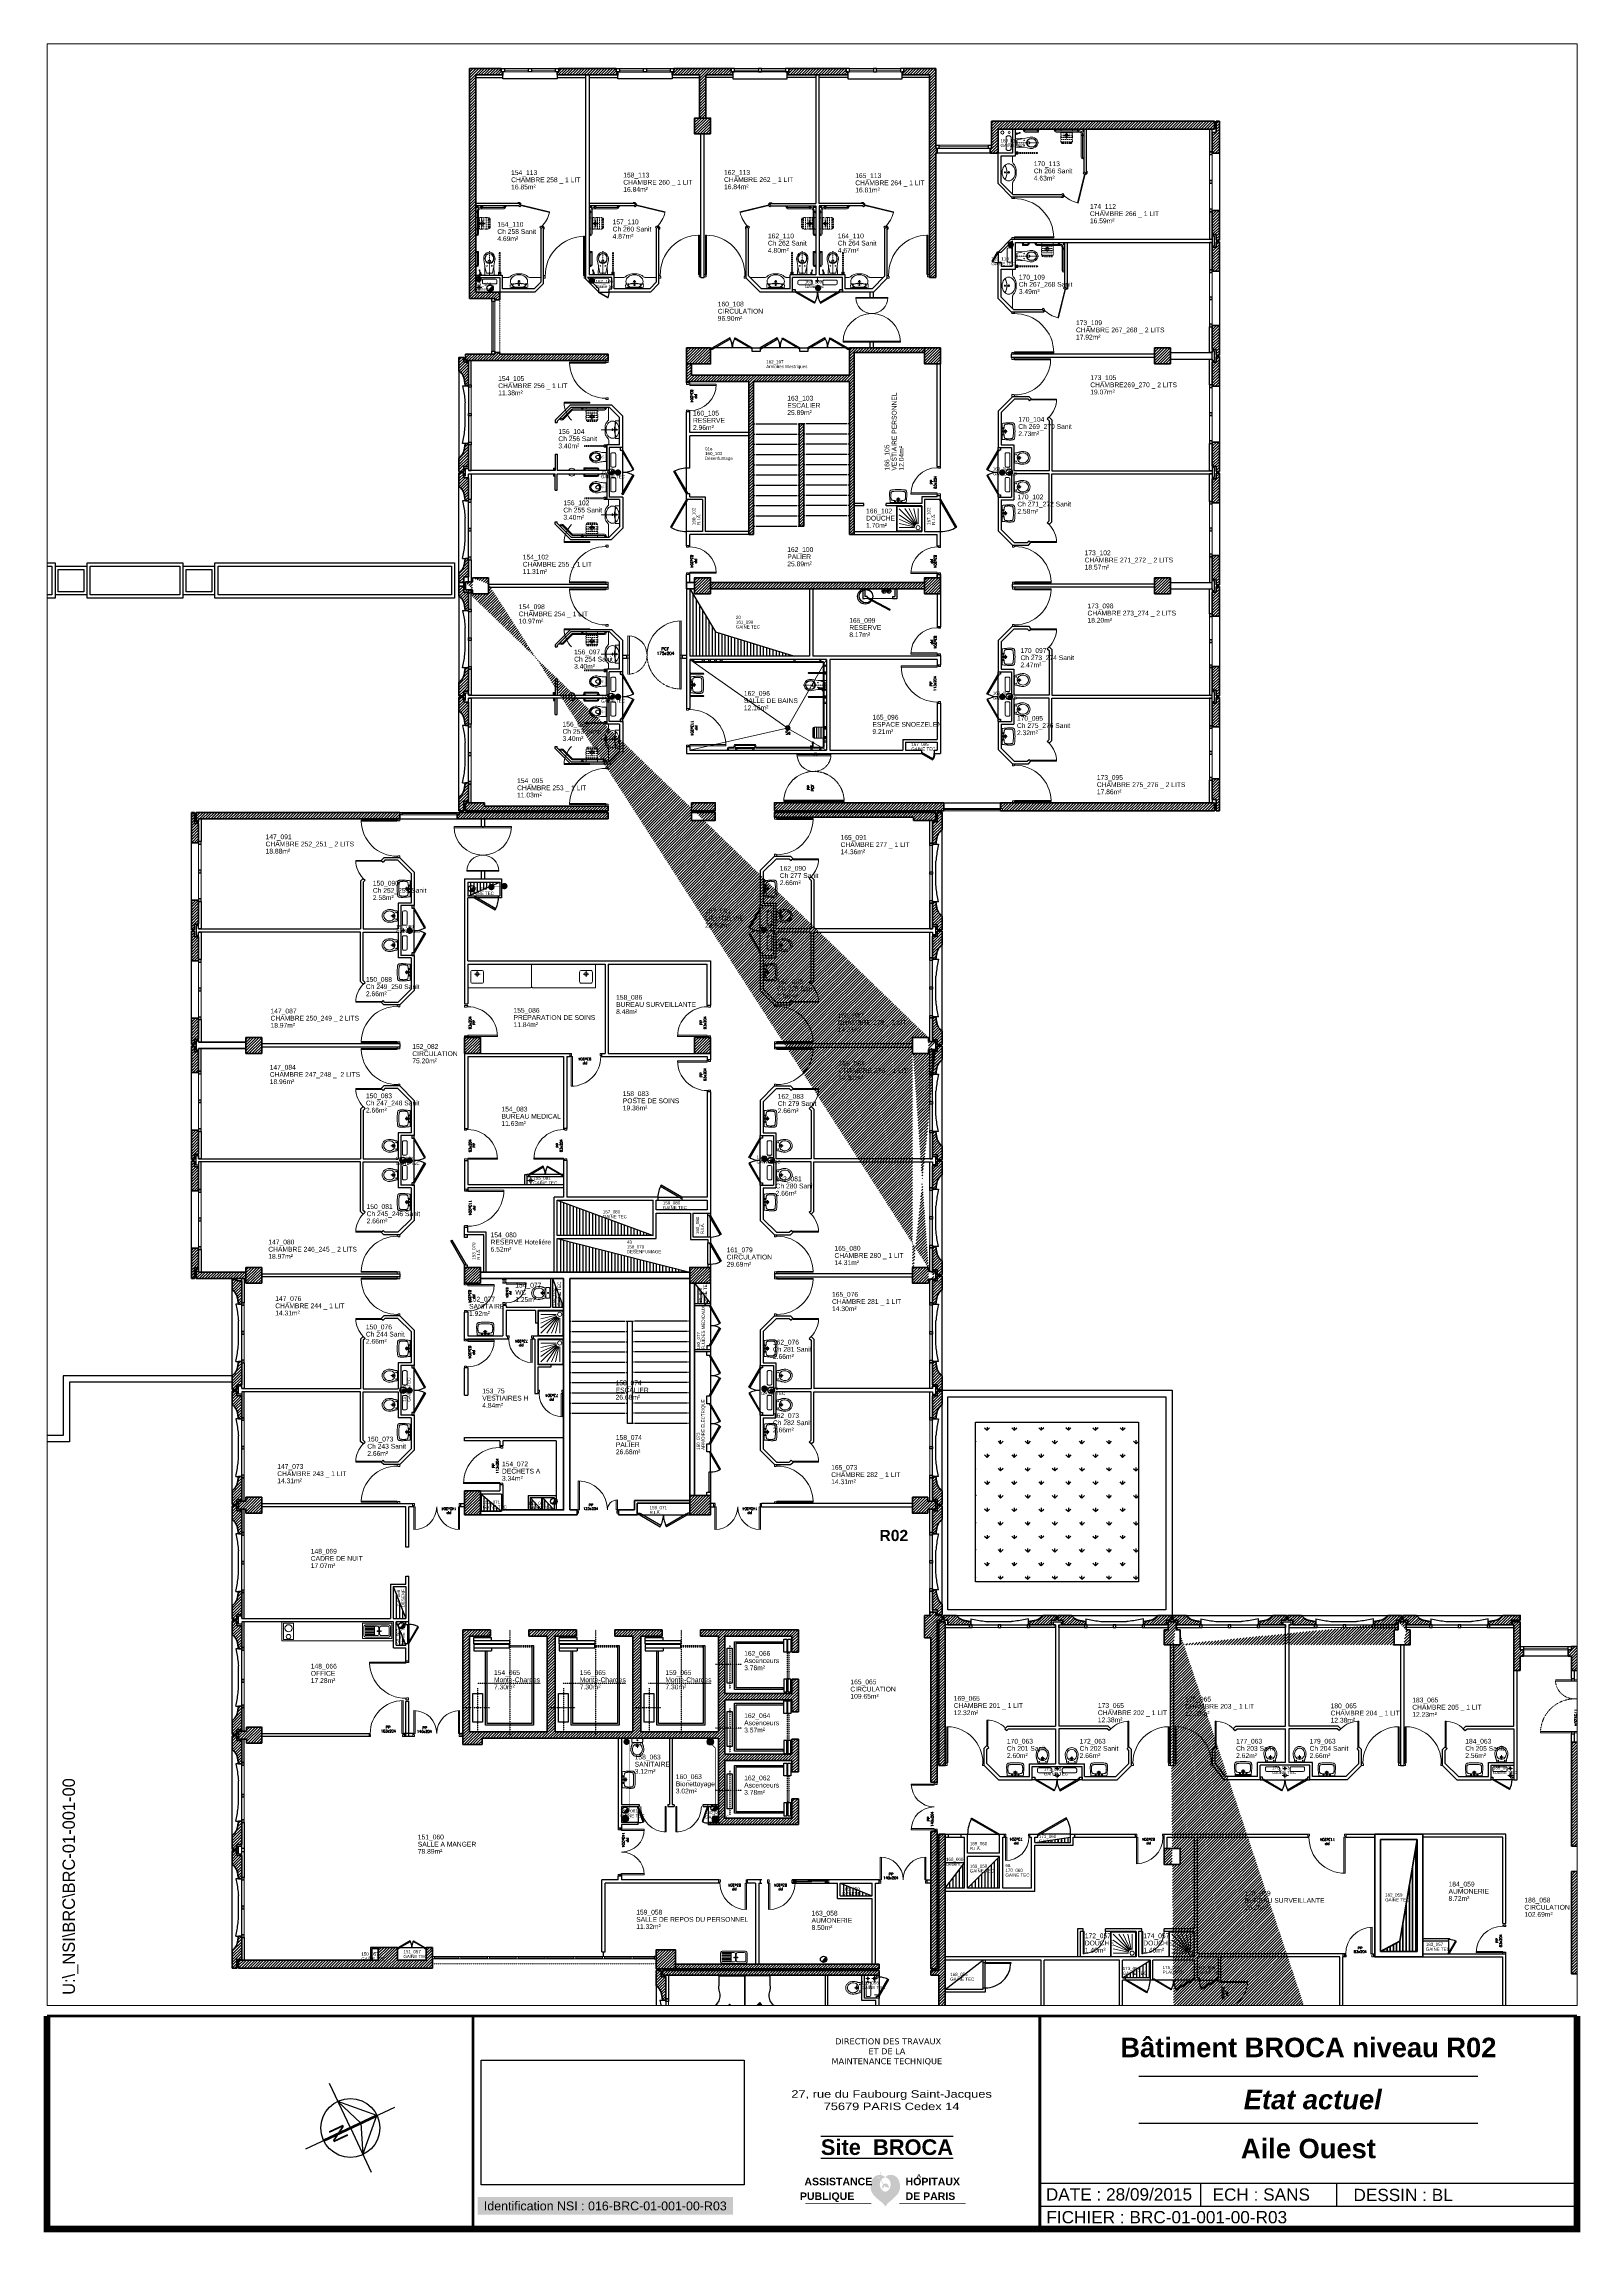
# Paper-space layout 'Aile OUEST' of a CAD drawing. Header units: millimetres. Extents: x 64 to 350, y -61 to 345.
# The model-space entities are those that its viewports show. They can reach past a viewport. Long polylines and large blocks are cut down to what shows.
import ezdxf
from ezdxf.enums import TextEntityAlignment as Align

# ---------------------------------------------------------------- set-up
doc = ezdxf.new("R2010")
doc.units = ezdxf.units.MM
doc.header["$LTSCALE"] = 0.1
doc.header["$MEASUREMENT"] = 0
for name, pattern in [('AXES2', [1.125, 0.75, -0.125, 0.125, -0.125]), ('CACHÉ', [0.25, 0.125, -0.125]), ('CONTINU', [0]), ('HIDDEN2', [0.1875, 0.125, -0.0625]), ('POINTILLÉS', [0.1, 0.05, -0.05])]:
    doc.linetypes.add(name, pattern=pattern)
doc.layers.get('0').update_dxf_attribs({"linetype": 'CONTINUOUS'})
for name, color, linetype in [('00_Fmult', 7, 'CONTINU'), ('011 S1', 1, 'CONTINUOUS'), ('0_Fmult', 7, 'CONTINUOUS'), ('150 Chute Eaux Usées -Eaux Vannes', 7, 'CONTINUOUS'), ('A-SOL-V', 33, 'CONTINUOUS'), ('A-STR-MAC-V', 155, 'CONTINUOUS'), ('A_ACCÈS', 7, 'CONTINUOUS'), ('A_AGENC', 204, 'CONTINUOUS'), ('A_EQPM', 8, 'CONTINUOUS'), ('A_EQPM_Mobilier', 150, 'CONTINUOUS'), ('A_Etiqu_Gaine', 8, 'CONTINUOUS'), ('A_Etiqu_Gaine_ancien', 8, 'CONTINUOUS'), ('A_Etiqu_Gaine_code', 8, 'CONTINUOUS'), ('A_Etiqu_Local', 8, 'CONTINUOUS'), ('A_HACH_STRUC', 7, 'CONTINUOUS'), ('A_MUR_CLOIS', 7, 'CONTINU'), ('A_MURS_ALÈG', 7, 'CONTINU'), ('A_MURS_CLOI', 7, 'CONTINUOUS'), ('A_VEGETATION', 3, 'CONTINUOUS'), ('PLAN01', 7, 'CONTINUOUS'), ("Protection d'angle", 7, 'CONTINUOUS'), ('TEXTE', 8, 'CONTINU')]:
    doc.layers.add(name, color=color, linetype=linetype)
for name, color, linetype, lineweight in [('A_CHASS', 4, 'CONTINU', 0), ('A_MURS_STRU', 7, 'CONTINU', 40), ('A_PORT', 8, 'CONTINUOUS', 0), ('A_PORTE', 8, 'CONTINU', 0), ('A_SANI', 5, 'CONTINU', 0)]:
    doc.layers.add(name, color=color, linetype=linetype, lineweight=lineweight)
doc.layers.add('Prj_volet à deplacer', color=7, linetype='CONTINUOUS', true_color=0xc8a6dd)
doc.styles.add('ANN', font='ARIALN.TTF', dxfattribs={"width": 1.5, "height": 0.1})
doc.styles.add('ARIAL', font='arial.ttf')
doc.styles.add('Attribut', font='arial.ttf')
doc.styles.add('ROMANS', font='ROMANS')
doc.styles.add('ROMANS8', font='romans8', dxfattribs={"height": 10})
doc.styles.add('STYLE1', font='arial.ttf', dxfattribs={"height": 0.5})
doc.styles.add('TEXT_1', font='arial.ttf', dxfattribs={"height": 0.1})
picture_1 = doc.add_image_def('image2.jpg', size_in_pixel=(1122, 531))

# ---------------------------------------------------------------- blocks, each defined once
blk = doc.blocks.new('Rosev_2')
for p, q in [((0, 0), (-0.487, 1.205)), ((-0.292, 0.723), (-0.723, -0.292)), ((-0.285, -0.115), (-0.292, 0.723)), ((1.205, 0.487), (-1.205, -0.487)), ((0.715, 0.311), (-0.712, -0.265)), ((0.731, 0.273), (-0.696, -0.304)), ((0, 0), (0.487, -1.205)), ((-0.723, -0.292), (0.292, -0.723)), ((0.292, -0.723), (-0.285, -0.115))]:
    blk.add_line(p, q)
blk.add_circle((0, 0), 0.78)
at = {"style": 'ARIAL'}
blk.add_text('N', height=0.416, rotation=112, dxfattribs=at).set_placement((0.516, 0.208), align=Align.CENTER)
blk = doc.blocks.new('Logo_AP-HP_2010')
h = blk.add_hatch(color=5)
h.dxf.hatch_style = 1
h.paths.add_polyline_path([(15.26, 3.54, 0.087951), (15.2, 3.58, 0.077698), (15.12, 3.61, 0.03026), (14.91, 3.63, 0.064219), (14.74, 3.62, 0.053297), (14.54, 3.55, -0.035265), (14.4, 3.73, -0.035265), (14.29, 3.92, -0.038017), (14.19, 4.15, -0.033638), (14.14, 4.36, -0.047979), (14.34, 4.58, -0.080912), (14.54, 4.71, -0.061688), (14.85, 4.8, 0.082171), (14.42, 5.12, 0.104414), (14.01, 5.23, 0.004443), (13.97, 5.23, -0.052513), (13.99, 5.44, -0.052513), (14.05, 5.65, -0.024915), (14.09, 5.74, -0.024915), (14.14, 5.82), (14.03, 5.79, 0.023369), (13.99, 5.71, 0.023369), (13.95, 5.63, 0.05238), (13.9, 5.44, 0.05238), (13.89, 5.23, 0.051008), (13.42, 5.19, 0.090273), (13.04, 5.04, 0.070397), (12.64, 4.71, 0.074613), (12.38, 4.31, 0.054663), (12.18, 3.74, 0.057344), (12.13, 3.17, 0.038155), (12.18, 2.55, 0.062487), (12.29, 2.19, 0.038104), (12.54, 1.73, 0.051084), (12.78, 1.42, 0.010974), (13.14, 1.07, 0.010897), (13.51, 0.73, 0.014069), (13.83, 0.47, -0.009376), (14.31, 0.09, -0.043401), (14.53, -0.13, -0.022183), (14.9, -0.61, -0.022183), (15.26, -0.12, -0.043401), (15.47, 0.1, -0.009376), (15.94, 0.49, 0.014069), (16.26, 0.75, 0.010897), (16.62, 1.1, 0.010974), (16.98, 1.46, 0.051084), (17.21, 1.77, 0.038104), (17.45, 2.24, 0.062487), (17.56, 2.6, 0.038155), (17.6, 3.21, 0.057344), (17.53, 3.78, 0.054663), (17.33, 4.35, 0.074613), (17.05, 4.75, 0.070397), (16.66, 5.07, 0.090273), (16.26, 5.22, 0.064201), (15.68, 5.25, 0.104414), (15.27, 5.13, 0.082171), (14.85, 4.8, -0.061688), (15.15, 4.72, -0.080912), (15.36, 4.59, -0.051096), (15.58, 4.36, -0.052273), (15.74, 4.09, -0.097488), (15.87, 3.59, -0.091605), (15.81, 3.04, -0.052863), (15.68, 2.74, -0.047118), (15.47, 2.45, -0.087865), (15.24, 2.26, -0.067468), (14.88, 2.11, -0.067468), (14.52, 2.25, -0.087865), (14.28, 2.43, -0.047118), (14.07, 2.72, -0.052863), (13.93, 3.02, -0.091605), (13.85, 3.57, -0.097488), (13.97, 4.07, -0.037175), (14.08, 4.27, 0.028309), (14.14, 4.06, 0.028309), (14.22, 3.87, 0.032302), (14.35, 3.66, 0.032302), (14.5, 3.47, 0.048008), (14.4, 3.33, 0.048008), (14.34, 3.17, 0.065182), (14.3, 2.94, 0.065182), (14.32, 2.7, 0.05645), (14.42, 2.76, 0.009836), (14.44, 2.78), (14.52, 2.85, 0.112168), (14.62, 3.07, 0.115868), (14.62, 3.31, 0.064855), (14.8, 3.12, 0.064855), (15.02, 2.99, 0.065591), (15.27, 2.92, 0.065591), (15.54, 2.91, 0.07043), (15.49, 3.17, 0.082203), (15.39, 3.37, 0.028832)])
h.paths.add_polyline_path([(13.55, 4.72, -1), (13.78, 4.72, -1)], flags=16)
at = {"color": 5, "const_width": 0.122}
for points in [[(12.27, 0), (0, 0)], [(29.78, 0), (17.51, 0)]]:
    blk.add_lwpolyline(points, dxfattribs=at)
at = {"color": 5, "char_height": 1.4, "attachment_point": 1, "style": 'ARIAL'}
for s, width, insert in [('\\pxqd;{\\fArial|b1|i0|c0|p34;ASSISTANCE}', 10.3743, (-0.15, 4.72)), ('\\pxqd;{\\fArial|b1|i0|c0|p34;HOPITAUX}', 12.471, (18.64, 4.72)), ('\\pxqd;{\\fArial|b1|i0|c0|p34;PUBLIQUE}', 12.2862, (-0.99, 2)), ('\\pxqd;{\\fArial|b1|i0|c0|p34;DE PARIS}', 12.471, (18.64, 2))]:
    blk.add_mtext_dynamic_manual_height_columns(s, width=width, gutter_width=20, heights=[0], dxfattribs=dict(at, insert=insert))
at = {"insert": (20.7, 5.36), "char_height": 1, "width": 5.387, "attachment_point": 1, "style": 'ARIAL'}
blk.add_mtext('{\\fArial|b1|i0|c0|p34;\\C5;^ }', dxfattribs=at)
blk = doc.blocks.new('LOGAPHP_2010')
blk.add_blockref('Logo_AP-HP_2010', (-259.22, -180.76))
blk = doc.blocks.new('syphon')
at = {"linetype": 'Continuous'}
for p, q in [((-0.092, 0), (0.092, 0)), ((0, 0.092), (0, -0.092))]:
    blk.add_line(p, q, dxfattribs=at)
blk.add_circle((0, 0), 0.055, dxfattribs=at)
blk = doc.blocks.new('hewi-barrwc')
at = {"linetype": 'Continuous'}
for p, q in [((-0.017, 0), (0, 0)), ((-0.017, 0), (-0.017, -0.071)), ((-0.09, -0.069), (-0.09, -0.473)), ((-0.057, -0.069), (-0.057, -0.473)), ((-0.017, -0.457), (-0.057, -0.457)), ((-0.017, -0.49), (-0.057, -0.49)), ((-0.017, -0.019), (-0.04, -0.019)), ((-0.017, -0.052), (-0.04, -0.052)), ((-0.017, -0.071), (0, -0.071)), ((-0.017, -0.438), (-0.017, -0.509)), ((-0.017, -0.438), (-0.017, -0.509)), ((-0.017, -0.438), (0, -0.438)), ((-0.017, -0.509), (0, -0.509)), ((0, -0.438), (0, -0.509))]:
    blk.add_line(p, q, dxfattribs=at)
blk.add_circle((-0.073, -0.473), 0.0165, dxfattribs=at)
for centre, radius, start, end in [((-0.04, -0.069), 0.05, 90, 180), ((-0.048, -0.473), 0.0189, 219.88813, 240.86494), ((-0.04, -0.069), 0.017, 90, 180)]:
    blk.add_arc(centre, radius, start, end, dxfattribs=at)
blk = doc.blocks.new('hewi-barre')
at = {"linetype": 'Continuous'}
for p, q in [((0, 0), (0, -0.021)), ((0.078, 0), (0.078, -0.021)), ((0.078, -0.021), (0, -0.021)), ((0, -0.021), (0, -0.079)), ((0.016, -0.079), (0, -0.079)), ((0.016, -0.021), (0.016, -0.079)), ((0.062, -0.032), (0.016, -0.032)), ((0.022, -0.072), (0.016, -0.072)), ((0.062, -0.072), (0.055, -0.072)), ((0.062, -0.021), (0.062, -0.079)), ((0.078, -0.079), (0.062, -0.079)), ((0.078, -0.021), (0.078, -0.079))]:
    blk.add_line(p, q, dxfattribs=at)
at = {"linetype": 'HIDDEN2', "ltscale": 0.5}
for p, q in [((0.022, -0.064), (0.022, -0.688)), ((0.055, -0.064), (0.055, -0.688))]:
    blk.add_line(p, q, dxfattribs=at)
at = {"linetype": 'Continuous'}
blk.add_arc((0.039, -0.071), 0.0178, 21.92878, 158.07122, dxfattribs=at)
at = {"linetype": 'HIDDEN2', "ltscale": 0.5}
blk.add_arc((0.039, -0.683), 0.0173, 197.79386, 342.20614, dxfattribs=at)
blk = doc.blocks.new("Protection d'angle")
at = {"layer": "Protection d'angle", "color": 7}
blk.add_lwpolyline([(-0.01, 0.35, 0, 0, 0), (-0.01, 0.15, 0, 0, 0), (0, 0.15, 0, 0, 0), (0, 0.14, 0, 0, 0), (-0.01, 0.14, 0, 0, 0), (-0.01, 0.04, 0, 0, 0), (0, 0.01, 0, 0, -0.490349), (0.01, -0.01, 0, 0, -0.490349), (-0.01, 0, 0, 0, 0), (-0.04, 0.01, 0, 0, 0), (-0.14, 0.01, 0, 0, 0), (-0.14, 0, 0, 0, 0), (-0.15, 0, 0, 0, 0), (-0.15, 0.01, 0, 0, 0), (-0.35, 0.01, 0.01, 0.01, 0), (-0.36, 0.01, 0.01, 0.01, 1), (-0.36, 0, 0.01, 0.01, 0), (-0.02, -0.02, 0.01, 0.01, 0.413602), (0.02, -0.02, 0.01, 0.01, 0.414214), (0.02, 0.02, 0.01, 0.01, 0), (0, 0.36, 0.01, 0.01, 1), (-0.01, 0.36, 0.01, 0.01, 0), (-0.01, 0.35, 0, 0, 0)], format="xyseb", dxfattribs=at)
blk = doc.blocks.new('A_Etiqu_Local')
at = {"style": 'Attribut', "flags": 1}
for tag, p in [('CODE_HOPITAL', (-0.446, 1.632)), ('CODE_SITE', (-0.446, 1.407)), ('CODE_BATIMENT', (-0.446, 1.182)), ('CODE_SECTEUR', (-0.446, 0.957)), ('CODE_ETAGE', (-0.446, 0.732)), ('VOLUME', (-0.446, -1.518)), ('SECTEUR_ACTIVITE', (-0.446, -1.068)), ('SOUS_SECTEUR_ACTIVITE', (-0.446, -1.293)), ('NOM_NORMALISE', (-0.446, -0.843)), ('SERVICE', (-0.446, -1.743)), ('CODE_UG', (-0.446, -1.968)), ('CODE_UA', (-0.446, -2.193)), ('CODE_POLE', (-0.446, -2.418)), ('OCCUPANT_EXTERNE', (-0.446, -2.643)), ('DISPONIBILITE', (-0.446, -2.868)), ('ACCES_HANDICAPES', (-0.446, -3.093)), ('NATURE_SOL', (-0.446, -3.318)), ('RISQUE_LABORATOIRE', (-0.446, -3.543)), ('AMIANTE', (-0.446, -3.768))]:
    blk.add_attdef(tag, p, '', height=0.15, dxfattribs=at)
at = {"layer": 'A_Etiqu_Local', "style": 'Attribut'}
for tag, p in [('CODE_PIECE', (-0.446, 0.282)), ('NOM_USAGE', (-0.446, 0.057)), ('SURFACE', (-0.446, -0.168))]:
    blk.add_attdef(tag, p, '', height=0.15, dxfattribs=at)
blk = doc.blocks.new('A_Etiqu_Gaine')
at = {"style": 'Attribut', "flags": 1}
for tag, p in [('CODE_HOPITAL', (-0.432, 0.865)), ('CODE_SITE', (-0.432, 0.715)), ('CODE_BATIMENT', (-0.432, 0.565)), ('CODE_SECTEUR', (-0.432, 0.415)), ('CODE_ETAGE', (-0.432, 0.265)), ('SECTEUR_ACTIVITE', (-0.432, -0.485)), ('SOUS_SECTEUR_ACTIVITE', (-0.432, -0.635)), ('SURFACE', (-0.432, -0.785)), ('NOM_NORMALISE', (-0.432, -0.335)), ('AMIANTE', (-0.432, -1.235)), ('CODE_UG', (-0.432, -0.935)), ('CODE_POLE', (-0.432, -1.085))]:
    blk.add_attdef(tag, p, '', height=0.1, dxfattribs=at)
at = {"layer": 'A_Etiqu_Gaine', "style": 'Attribut'}
blk.add_attdef('NOM_USAGE', (-0.432, -0.185), '', height=0.1, dxfattribs=at)
at = {"layer": 'A_Etiqu_Gaine_ancien', "style": 'Attribut'}
blk.add_attdef('CODE_PIECE_ANCIEN', (-0.432, 0.115), '', height=0.1, dxfattribs=at)
at = {"layer": 'A_Etiqu_Gaine_code', "style": 'Attribut'}
blk.add_attdef('CODE_PIECE', (-0.432, -0.035), '', height=0.1, dxfattribs=at)
blk = doc.blocks.new('BROCA3-G161')
at = {"layer": 'A_SANI', "linetype": 'Continuous'}
for points in [[(8.05018, 30.879095), (8.006218, 30.882061), (7.968984, 30.88499), (7.937865, 30.887901), (7.912252, 30.890812), (7.891534, 30.893743), (7.875098, 30.896712), (7.862335, 30.89974), (7.852633, 30.902845), (7.845381, 30.906046), (7.839968, 30.909362), (7.839968, 30.909362), (7.837767, 30.911074), (7.835843, 30.912845), (7.834166, 30.914704), (7.832704, 30.916678), (7.831427, 30.918792), (7.830305, 30.921073), (7.829308, 30.92355), (7.828404, 30.926248), (7.827564, 30.929194), (7.826757, 30.932415), (7.826757, 30.932415), (7.825166, 30.939728), (7.82361, 30.948098), (7.822114, 30.957372), (7.820703, 30.967399), (7.819402, 30.978027), (7.818236, 30.989105), (7.817228, 31.00048), (7.816405, 31.012003), (7.81579, 31.02352), (7.815409, 31.03488)], [(8.046824, 30.879095), (8.090782, 30.882061), (8.128014, 30.88499), (8.159131, 30.887901), (8.184743, 30.890812), (8.205462, 30.893743), (8.221898, 30.896712), (8.234662, 30.89974), (8.244365, 30.902845), (8.251617, 30.906046), (8.257031, 30.909362), (8.257031, 30.909362), (8.259231, 30.911074), (8.261154, 30.912845), (8.262831, 30.914704), (8.264293, 30.916678), (8.265569, 30.918792), (8.26669, 30.921073), (8.267687, 30.92355), (8.26859, 30.926248), (8.269429, 30.929194), (8.270236, 30.932415), (8.270236, 30.932415), (8.271826, 30.939726), (8.273381, 30.948081), (8.274875, 30.957313), (8.276283, 30.967259), (8.277581, 30.977754), (8.278743, 30.988633), (8.279745, 30.999732), (8.280561, 31.010885), (8.281165, 31.021929), (8.281534, 31.032698)]]:
    blk.add_lwpolyline(points, dxfattribs=at)
blk = doc.blocks.new('BROCA3-G162')
at = {"layer": 'A_SANI', "linetype": 'Continuous'}
for points in [[(8.05018, 31.181126), (8.006218, 31.180733), (7.968984, 31.179865), (7.937865, 31.178559), (7.912252, 31.176854), (7.891534, 31.174787), (7.875098, 31.172396), (7.862335, 31.169719), (7.852633, 31.166794), (7.845381, 31.163659), (7.839968, 31.160352), (7.839968, 31.160352), (7.837767, 31.158641), (7.835843, 31.156869), (7.834166, 31.155011), (7.832704, 31.153038), (7.831427, 31.150924), (7.830305, 31.148642), (7.829308, 31.146166), (7.828404, 31.143469), (7.827564, 31.140523), (7.826757, 31.137302), (7.826757, 31.137302), (7.825166, 31.129988), (7.82361, 31.121619), (7.822114, 31.112344), (7.820703, 31.102317), (7.819402, 31.091688), (7.818236, 31.08061), (7.817228, 31.069234), (7.816405, 31.057711), (7.81579, 31.046194), (7.815409, 31.034834)], [(8.046824, 31.181126), (8.090782, 31.180733), (8.128014, 31.179865), (8.159131, 31.178559), (8.184743, 31.176854), (8.205462, 31.174787), (8.221898, 31.172396), (8.234662, 31.169719), (8.244365, 31.166794), (8.251617, 31.163659), (8.257031, 31.160352), (8.257031, 31.160352), (8.259231, 31.158641), (8.261154, 31.156869), (8.262831, 31.155011), (8.264293, 31.153038), (8.265569, 31.150924), (8.26669, 31.148642), (8.267687, 31.146166), (8.26859, 31.143469), (8.269429, 31.140523), (8.270236, 31.137302), (8.270236, 31.137302), (8.271826, 31.129991), (8.273381, 31.121636), (8.274875, 31.112403), (8.276283, 31.102457), (8.277581, 31.091961), (8.278743, 31.081081), (8.279745, 31.069982), (8.280561, 31.058829), (8.281165, 31.047785), (8.281534, 31.037016)]]:
    blk.add_lwpolyline(points, dxfattribs=at)
blk = doc.blocks.new('BROCA3-G160')
at = {"layer": '011 S1'}
for name in ['BROCA3-G162', 'BROCA3-G161']:
    blk.add_blockref(name, (0, 0), dxfattribs=at)
blk = doc.blocks.new('-P175bt10')
at = {"layer": 'A_PORT', "linetype": 'Continuous'}
for p, q in [((0.041, 1.167), (0.041, 0.1)), ((0.087, 1.166), (0.087, 0.1)), ((1.662, 0.699), (1.662, 0.1)), ((1.709, 0.701), (1.709, 0.1)), ((0, 0.1), (0, 0)), ((0, 0.1), (0.041, 0.1)), ((0.041, 0.1), (0.087, 0.1)), ((0.041, 0.1), (0.041, 0.053)), ((0.041, -0.967), (0.041, 0.1)), ((0.087, -0.966), (0.087, 0.1)), ((1.662, 0.1), (1.709, 0.1)), ((1.662, -0.499), (1.662, 0.1)), ((1.709, 0.1), (1.709, 0.053)), ((1.75, 0.1), (1.709, 0.1)), ((1.709, -0.501), (1.709, 0.1)), ((1.75, 0.1), (1.75, 0))]:
    blk.add_line(p, q, dxfattribs=at)
at = {"layer": 'A_PORT'}
for p, q in [((0, 0), (0.087, 0)), ((1.75, 0), (1.662, 0))]:
    blk.add_line(p, q, dxfattribs=at)
at = {"layer": 'A_PORT', "linetype": 'Continuous'}
for centre, radius, start, end in [((0.041, 0.1), 1.067, 0, 90), ((1.709, 0.1), 0.601, 90, 180)]:
    blk.add_arc(centre, radius, start, end, dxfattribs=at)
at = {"layer": 'A_PORT', "linetype": 'CACHÉ'}
for centre, radius, start, end in [((0.041, 0.1), 1.067, 270, 0), ((1.709, 0.1), 0.601, 180, 270)]:
    blk.add_arc(centre, radius, start, end, dxfattribs=at)
at = {"layer": 'A_PORT', "linetype": 'Continuous', "style": 'ROMANS8'}
for tag, p in [('175X204', (0.527, 0.102)), ('PCF', (0.537, 0.245))]:
    blk.add_attdef(tag, text='', height=0.0933, dxfattribs=at).set_placement(p, align=Align.CENTER)
blk = doc.blocks.new('P80bt10')
for p, q in [((0.035, 0.93), (0.035, 0.1)), ((0.075, 0.929), (0.075, 0.1)), ((0, 0.1), (0, 0)), ((0, 0.1), (0.035, 0.1)), ((0, 0), (0.05, 0)), ((0.035, 0.1), (0.075, 0.1)), ((0.035, 0.1), (0.035, 0.06)), ((0.035, 0.06), (0.05, 0.06)), ((0.05, 0.06), (0.05, 0)), ((0.865, 0.06), (0.85, 0.06)), ((0.85, 0.06), (0.85, 0)), ((0.9, 0), (0.85, 0)), ((0.865, 0.1), (0.865, 0.06)), ((0.9, 0.1), (0.865, 0.1)), ((0.9, 0.1), (0.9, 0))]:
    blk.add_line(p, q)
blk.add_arc((0.035, 0.1), 0.83, 0, 90)
at = {"style": 'ROMANS8'}
for tag, p in [('DEF', (0.416, 0.239)), ('DIM', (0.409, 0.124))]:
    blk.add_attdef(tag, text='', height=0.08, dxfattribs=at).set_placement(p, align=Align.CENTER)
blk = doc.blocks.new('BATI-10')
for p, q in [((0, 0.1), (0, 0)), ((0, 0.1), (0.035, 0.1)), ((0, 0), (0.05, 0)), ((0.035, 0.1), (0.035, 0.06)), ((0.035, 0.06), (0.05, 0.06)), ((0.05, 0.06), (0.05, 0))]:
    blk.add_line(p, q)
blk = doc.blocks.new('P110bt10')
for p, q in [((0.035, 1.23), (0.035, 0.1)), ((0.075, 1.229), (0.075, 0.1)), ((0.035, 0.1), (0.075, 0.1))]:
    blk.add_line(p, q)
blk.add_arc((0.035, 0.1), 1.13, 0, 90)
blk.add_blockref('BATI-10', (0, 0))
at = {"xscale": -1}
blk.add_blockref('BATI-10', (1.2, 0), dxfattribs=at)
at = {"style": 'ROMANS8'}
for tag, p in [('DEF', (0.595, 0.256)), ('DIM', (0.586, 0.134))]:
    blk.add_attdef(tag, text='', height=0.08, dxfattribs=at).set_placement(p, align=Align.CENTER)
blk = doc.blocks.new('P90bt10')
for p, q in [((0.035, 1.03), (0.035, 0.1)), ((0.075, 1.029), (0.075, 0.1)), ((0.035, 0.1), (0.075, 0.1))]:
    blk.add_line(p, q)
blk.add_arc((0.035, 0.1), 0.93, 0, 90)
blk.add_blockref('BATI-10', (0, 0))
at = {"xscale": -1}
blk.add_blockref('BATI-10', (1, 0), dxfattribs=at)
at = {"style": 'ROMANS8'}
for tag, p in [('DEF', (0.47, 0.256)), ('DIM', (0.461, 0.134))]:
    blk.add_attdef(tag, text='', height=0.08, dxfattribs=at).set_placement(p, align=Align.CENTER)
blk = doc.blocks.new('P70bt10')
for p, q in [((0.035, 0.83), (0.035, 0.1)), ((0.075, 0.829), (0.075, 0.1)), ((0, 0.1), (0, 0)), ((0, 0.1), (0.035, 0.1)), ((0, 0), (0.05, 0)), ((0.035, 0.1), (0.075, 0.1)), ((0.035, 0.1), (0.035, 0.06)), ((0.035, 0.06), (0.05, 0.06)), ((0.05, 0.06), (0.05, 0)), ((0.75, 0.06), (0.75, 0)), ((0.765, 0.06), (0.75, 0.06)), ((0.8, 0), (0.75, 0)), ((0.8, 0.1), (0.765, 0.1)), ((0.765, 0.1), (0.765, 0.06)), ((0.8, 0.1), (0.8, 0))]:
    blk.add_line(p, q)
blk.add_arc((0.035, 0.1), 0.73, 0, 90)
at = {"style": 'ROMANS8'}
for tag, p in [('DEF', (0.372, 0.239)), ('DIM', (0.367, 0.122))]:
    blk.add_attdef(tag, text='', height=0.08, dxfattribs=at).set_placement(p, align=Align.CENTER)
blk = doc.blocks.new('P60bt10')
for p, q in [((0.035, 0.73), (0.035, 0.1)), ((0.075, 0.729), (0.075, 0.1)), ((0.035, 0.1), (0, 0.1)), ((0, 0), (0, 0.1)), ((0.05, 0), (0, 0)), ((0.035, 0.1), (0.075, 0.1)), ((0.035, 0.06), (0.035, 0.1)), ((0.05, 0.06), (0.035, 0.06)), ((0.05, 0), (0.05, 0.06)), ((0.65, 0), (0.65, 0.06)), ((0.65, 0.06), (0.665, 0.06)), ((0.65, 0), (0.7, 0)), ((0.665, 0.1), (0.7, 0.1)), ((0.665, 0.06), (0.665, 0.1)), ((0.7, 0), (0.7, 0.1))]:
    blk.add_line(p, q)
blk.add_arc((0.035, 0.1), 0.63, 0, 90)
at = {"style": 'ROMANS8'}
for tag, p in [('DIM', (0.343, 0.103)), ('DEF', (0.355, 0.199))]:
    blk.add_attdef(tag, text='', height=0.064, dxfattribs=at).set_placement(p, align=Align.CENTER)
blk = doc.blocks.new('P140bt10')
for p, q in [((0.035, 0.815), (0.035, 0.1)), ((0.075, 0.814), (0.075, 0.1)), ((1.425, 0.814), (1.425, 0.1)), ((1.465, 0.815), (1.465, 0.1)), ((0, 0.1), (0, 0)), ((0, 0.1), (0.035, 0.1)), ((0, 0), (0.05, 0)), ((0.035, 0.1), (0.075, 0.1)), ((0.035, 0.1), (0.035, 0.06)), ((0.035, 0.06), (0.05, 0.06)), ((0.05, 0.06), (0.05, 0)), ((1.465, 0.1), (1.425, 0.1)), ((1.465, 0.06), (1.45, 0.06)), ((1.45, 0.06), (1.45, 0)), ((1.5, 0), (1.45, 0)), ((1.465, 0.1), (1.465, 0.06)), ((1.5, 0.1), (1.465, 0.1)), ((1.5, 0.1), (1.5, 0))]:
    blk.add_line(p, q)
for centre, start, end in [((0.035, 0.1), 0, 90), ((1.465, 0.1), 90, 180)]:
    blk.add_arc(centre, 0.715, start, end)
at = {"style": 'ROMANS8'}
for tag, p in [('DEF', (0.372, 0.239)), ('DIM', (0.367, 0.122))]:
    blk.add_attdef(tag, text='', height=0.08, dxfattribs=at).set_placement(p, align=Align.CENTER)
blk = doc.blocks.new('P120-90bt10')
for p, q in [((0.035, 1.015), (0.035, 0.1)), ((0.075, 1.014), (0.075, 0.1)), ((0, 0.1), (0, 0)), ((0, 0.1), (0.035, 0.1)), ((0, 0), (0.05, 0)), ((0.035, 0.1), (0.075, 0.1)), ((0.035, 0.1), (0.035, 0.06)), ((0.035, 0.06), (0.05, 0.06)), ((0.05, 0.06), (0.05, 0)), ((1.225, 0.412), (1.225, 0.1)), ((1.225, 0.1), (1.265, 0.1)), ((1.25, 0.06), (1.25, 0)), ((1.265, 0.06), (1.25, 0.06)), ((1.3, 0), (1.25, 0)), ((1.265, 0.415), (1.265, 0.1)), ((1.3, 0.1), (1.265, 0.1)), ((1.265, 0.1), (1.265, 0.06)), ((1.3, 0.1), (1.3, 0))]:
    blk.add_line(p, q)
for centre, radius, start, end in [((0.035, 0.1), 0.915, 0, 90), ((1.265, 0.1), 0.315, 90, 180)]:
    blk.add_arc(centre, radius, start, end)
at = {"style": 'ROMANS8'}
for tag, p in [('DEF', (0.435, 0.217)), ('DIM', (0.427, 0.103))]:
    blk.add_attdef(tag, text='', height=0.08, dxfattribs=at).set_placement(p, align=Align.CENTER)
blk = doc.blocks.new('P100bt10')
for p, q in [((0.035, 1.13), (0.035, 0.1)), ((0.075, 1.129), (0.075, 0.1)), ((0.035, 0.1), (0.075, 0.1))]:
    blk.add_line(p, q)
blk.add_arc((0.035, 0.1), 1.03, 0, 90)
blk.add_blockref('BATI-10', (0, 0))
at = {"xscale": -1}
blk.add_blockref('BATI-10', (1.1, 0), dxfattribs=at)
at = {"style": 'ROMANS8'}
for tag, p in [('DEF', (0.502, 0.256)), ('DIM', (0.493, 0.134))]:
    blk.add_attdef(tag, text='', height=0.08, dxfattribs=at).set_placement(p, align=Align.CENTER)
blk = doc.blocks.new('Chaise de bureau')
at = {"layer": 'A_EQPM', "linetype": 'Continuous'}
for p, q in [((-8.5, 0), (-8.5, -1)), ((-8.5, 0), (8.5, 0)), ((8.5, 0), (8.5, -1)), ((-10.5, -5), (-10.5, -14)), ((-8.5, -3), (-8.5, -4)), ((-8.5, -3), (8.5, -3)), ((-8.5, -15), (-8.5, -16)), ((-6.5, -14), (-6.5, -5)), ((-2, -3), (-2, -1.9355)), ((2, -1.9576), (2, -3)), ((6.5, -5), (6.5, -14)), ((8.5, -3), (8.5, -4)), ((8.5, -15), (8.5, -16)), ((10.5, -14), (10.5, -5))]:
    blk.add_line(p, q, dxfattribs=at)
for centre, radius, start, end in [((-8.5, -6.5), 2.5, 36.8699, 143.1301), ((-8.5, -12.5), 2.5, 216.8699, 323.1301), ((0, 34.625), 36.625, 256.5803, 283.4197), ((0, 19.625), 36.625, 256.5803, 283.4197), ((8.5, -6.5), 2.5, 36.8699, 143.1301), ((8.5, -12.5), 2.5, 216.8699, 323.1301)]:
    blk.add_arc(centre, radius, start, end, dxfattribs=at)

msp = doc.modelspace()

# ---------------------------------------------------------------- hatches: boundary and pattern name
at = {"layer": '150 Chute Eaux Usées -Eaux Vannes', "linetype": 'Continuous'}
for points in [[(169.35, 110.43, 1), (169.55, 110.43, 1)], [(152.693, 109.353, 1), (152.893, 109.353, 1)], [(153.079, 108.995, 0.673684), (153.25, 109.065, 0.229561), (153.212, 109.143)], [(156.229, 109.303, 1), (156.429, 109.303, 1)], [(163.317, 109.07, 1), (163.517, 109.07, 1)], [(156.867, 103.238, 0.673684), (157.039, 103.308, 0.229561), (157.001, 103.386)], [(157.053, 103.291, 1), (157.253, 103.291, 1)], [(169.081, 103.291, 1), (169.281, 103.291, 1)], [(169.331, 103.233, 0.673684), (169.503, 103.303, 0.229561), (169.465, 103.381)], [(156.867, 96.213, 0.673684), (157.039, 96.283, 0.229561), (157.001, 96.361)], [(157.053, 96.266, 1), (157.253, 96.266, 1)], [(169.081, 96.266, 1), (169.281, 96.266, 1)], [(169.331, 96.208, 0.673684), (169.503, 96.278, 0.229561), (169.465, 96.356)], [(152.497, 90.19, 0.673684), (152.669, 90.259, 0.229561), (152.631, 90.338)], [(153.089, 90.307, 1), (153.289, 90.307, 1)], [(153.497, 90.337, 1), (153.697, 90.337, 1)], [(150.529, 88.938, 1), (150.729, 88.938, 1)], [(161.626, 88.963, 1), (161.826, 88.963, 1)], [(150.353, 81.677, 0.673684), (150.525, 81.747, 0.229561), (150.487, 81.825)], [(150.529, 81.738, 1), (150.729, 81.738, 1)], [(161.636, 81.797, 1), (161.836, 81.797, 1)], [(161.878, 81.677, 0.673684), (162.05, 81.747, 0.229561), (162.012, 81.825)], [(150.353, 74.477, 0.673684), (150.525, 74.547, 0.229561), (150.487, 74.625)], [(150.529, 74.538, 1), (150.729, 74.538, 1)], [(161.636, 74.597, 1), (161.836, 74.597, 1)], [(161.878, 74.477, 0.673684), (162.05, 74.547, 0.229561), (162.012, 74.625)], [(155.073, 70.998, 0.673684), (155.244, 71.067, 0.229561), (155.206, 71.146)], [(150.311, 67.101, 0.673684), (150.482, 67.171, 0.229561), (150.444, 67.25)], [(157.322, 63.536, 1), (157.522, 63.536, 1)], [(159.944, 63.536, 1), (160.144, 63.536, 1)], [(157.278, 61.13, 1), (157.478, 61.13, 1)], [(157.308, 61.32, 0.673684), (157.48, 61.39, 0.229561), (157.442, 61.468)], [(160.089, 61.393, 0.673684), (160.261, 61.463, 0.229561), (160.223, 61.541)], [(160.108, 61.112, 1), (160.308, 61.112, 1)], [(163.518, 56.653, 0.673684), (163.69, 56.722, 0.229561), (163.652, 56.801)]]:
    msp.add_hatch(color=8, dxfattribs=at).paths.add_polyline_path(points)
at = {"layer": 'A_HACH_STRUC'}
h = msp.add_hatch(dxfattribs=at)
h.set_pattern_fill('ANSI31', color=8, scale=0.5, angle=359.76959, style=0)
h.set_pattern_definition([(44.7696, (152.49987, 108.696184), (-0.0440161, 0.04437154), [])])
h.paths.add_polyline_path([(152.7, 115.746), (153.55, 115.746), (153.55, 115.846), (153.5, 115.846), (153.5, 115.946), (152.5, 115.946), (152.5, 108.746), (153.3, 108.746), (153.3, 108.696), (153.45, 108.696), (153.45, 108.946), (152.7, 108.946)])
h.paths.add_polyline_path([(152.617, 108.959), (153.266, 108.959), (153.266, 109.114), (152.617, 109.114)], flags=24)
h.paths.add_polyline_path([(152.61, 109.077), (153.218, 109.077), (153.218, 109.269), (152.61, 109.269)], flags=24)
h = msp.add_hatch(dxfattribs=at)
h.set_pattern_fill('ANSI31', color=8, scale=0.5, angle=359.76959, style=0)
h.paths.add_polyline_path([(157.1, 115.946), (155.3, 115.946), (155.3, 115.846), (155.25, 115.846), (155.25, 115.746), (156.15, 115.746), (157.15, 115.746), (157.15, 115.846), (157.1, 115.846)])
h = msp.add_hatch(dxfattribs=at)
h.set_pattern_fill('ANSI31', color=8, scale=0.5, angle=359.76959, style=0)
h.paths.add_polyline_path([(160.749, 115.846), (160.699, 115.846), (160.699, 115.946), (158.9, 115.946), (158.9, 115.846), (158.85, 115.846), (158.85, 115.746), (159.697, 115.746), (159.7, 115.748), (159.7, 114.396), (159.9, 114.396), (159.9, 115.746), (160.749, 115.746)])
h = msp.add_hatch(dxfattribs=at)
h.set_pattern_fill('ANSI31', color=8, scale=0.5, angle=359.76959, style=0)
h.set_pattern_definition([(44.7696, (162.44966, 115.74566), (-0.044016, 0.0443715), [])])
h.paths.add_polyline_path([(164.35, 115.846), (164.3, 115.846), (164.3, 115.946), (162.499, 115.946), (162.499, 115.846), (162.45, 115.846), (162.45, 115.746), (164.35, 115.746)])
h = msp.add_hatch(dxfattribs=at)
h.set_pattern_fill('ANSI31', color=8, scale=0.5, angle=359.76959, style=0)
h.paths.add_polyline_path([(167.1, 115.946), (166.1, 115.946), (166.1, 115.846), (166.05, 115.846), (166.05, 115.746), (166.901, 115.746), (166.9, 115.745), (166.9, 109.396), (167.1, 109.396), (167.1, 113.296), (167.15, 113.296), (167.15, 113.446), (167.1, 113.446)])
h = msp.add_hatch(dxfattribs=at)
h.set_pattern_fill('ANSI31', color=8, scale=0.5, angle=359.76959, style=0)
h.paths.add_polyline_path([(160.05, 113.896), (159.55, 113.896), (159.55, 114.396), (160.05, 114.396)])
h.paths.add_polyline_path([(159.3, 106.696), (159.3, 107.196), (160.05, 107.196), (160.05, 106.696)])
h.paths.add_polyline_path([(167.25, 106.696), (166.75, 106.696), (166.75, 107.196), (167.25, 107.196)])
h.paths.add_polyline_path([(152.85, 77.896), (152.35, 77.896), (152.35, 78.396), (152.85, 78.396)])
h.paths.add_polyline_path([(159.55, 77.896), (159.4, 77.896), (159.4, 78.396), (160.05, 78.396), (160.05, 77.896)], flags=16)
h.paths.add_polyline_path([(174.45, 107.196), (174.45, 106.696), (173.95, 106.696), (173.95, 107.196)])
h.paths.add_polyline_path([(174.45, 99.996), (173.95, 99.996), (173.95, 99.496), (174.45, 99.496)])
h.paths.add_polyline_path([(159.45, 92.396), (159.45, 92.646), (160.2, 92.646), (160.2, 92.396)], flags=17)
h.paths.add_polyline_path([(159.45, 92.396), (159.45, 92.646)], flags=16)
h.paths.add_polyline_path([(159.45, 92.946), (159.45, 92.696)], flags=16)
h.paths.add_polyline_path([(159.45, 92.946), (159.45, 92.696), (160.2, 92.696), (160.2, 92.946)], flags=17)
h.paths.add_polyline_path([(160.05, 85.596), (160.05, 85.096), (159.55, 85.096), (159.55, 85.596)], flags=17)
h.paths.add_polyline_path([(152.85, 85.596), (152.85, 85.096), (152.35, 85.096), (152.35, 85.596)])
h.paths.add_polyline_path([(146, 85.596), (146, 85.096), (145.5, 85.096), (145.5, 85.596)])
h.paths.add_polyline_path([(146, 78.396), (146, 77.896), (145.5, 77.896), (145.5, 78.396)])
edge = h.paths.add_edge_path()
edge.add_line((166.375, 85.397), (166.375, 85.296))
edge.add_line((166.375, 78.197), (166.375, 78.096))
edge.add_line((167.1, 85.222), (167.1, 85.471))
edge.add_line((166.875, 85.096), (166.875, 85.222))
edge.add_line((167.1, 85.222), (166.875, 85.222))
edge.add_line((167.1, 85.471), (166.875, 85.471))
edge.add_line((166.875, 85.596), (166.875, 85.471))
edge.add_line((166.875, 85.096), (166.375, 85.096))
edge.add_line((166.375, 85.096), (166.375, 85.296))
edge.add_line((166.375, 85.397), (166.375, 85.596))
edge.add_line((166.375, 85.596), (166.875, 85.596))
edge.add_line((152.375, 99.622), (152.375, 99.871))
edge.add_line((152.375, 99.622), (152.6, 99.622))
edge.add_line((152.375, 99.871), (152.6, 99.871))
edge.add_line((152.6, 99.996), (152.6, 99.871))
edge.add_line((153.1, 99.796), (153.1, 99.996))
edge.add_line((153.1, 99.996), (152.6, 99.996))
edge.add_line((152.6, 99.496), (152.6, 99.622))
edge.add_line((152.6, 99.496), (153.1, 99.496))
edge.add_line((153.1, 99.496), (153.1, 99.796))
edge.add_line((167.1, 78.022), (167.1, 78.271))
edge.add_line((166.875, 77.896), (166.875, 78.022))
edge.add_line((167.1, 78.022), (166.875, 78.022))
edge.add_line((167.1, 78.271), (166.875, 78.271))
edge.add_line((166.875, 78.396), (166.875, 78.271))
edge.add_line((166.875, 77.896), (166.375, 77.896))
edge.add_line((166.375, 77.896), (166.375, 78.096))
edge.add_line((166.375, 78.197), (166.375, 78.396))
edge.add_line((166.375, 78.396), (166.875, 78.396))
h = msp.add_hatch(dxfattribs=at)
h.set_pattern_fill('ANSI31', color=8, scale=0.5, angle=359.76959, style=0)
h.set_pattern_definition([(44.7696, (168.799893, 113.296197), (-0.0440161, 0.04437154), [])])
h.paths.add_polyline_path([(175.83, 114.296), (168.85, 114.296), (168.85, 113.446), (168.8, 113.446), (168.8, 113.296), (169.05, 113.296), (169.05, 114.046), (175.83, 114.046)])
h = msp.add_hatch(dxfattribs=at)
h.set_pattern_fill('ANSI31', color=8, scale=0.5, angle=359.76959, style=0)
h.set_pattern_definition([(44.7696, (175.754916, 113.296365), (-0.044016, 0.0443715), [])])
h.paths.add_polyline_path([(175.98, 114.296), (175.88, 114.296), (175.88, 113.946), (175.755, 113.946), (175.755, 113.296), (175.98, 113.296)])
h = msp.add_hatch(dxfattribs=at)
h.set_pattern_fill('ANSI31', color=8, scale=0.5, angle=359.76959, style=0)
h.set_pattern_definition([(44.7696, (175.75491, 110.57119), (-0.044016, 0.0443715), [])])
h.paths.add_polyline_path([(175.98, 111.496), (175.755, 111.496), (175.755, 110.746), (175.88, 110.746), (175.88, 110.571), (175.98, 110.571)])
h = msp.add_hatch(dxfattribs=at)
h.set_pattern_fill('ANSI31', color=8, scale=0.5, angle=359.76959, style=0)
h.set_pattern_definition([(44.7696, (175.75491, 109.596307), (-0.044016, 0.0443715), [])])
h.paths.add_polyline_path([(175.98, 110.521), (175.88, 110.521), (175.88, 110.346), (175.755, 110.346), (175.755, 109.636), (175.755, 109.596), (175.98, 109.596)])
h = msp.add_hatch(dxfattribs=at)
h.set_pattern_fill('ANSI31', color=8, scale=0.5, angle=359.76959, style=0)
h.set_pattern_definition([(44.7696, (175.75491, 106.971166), (-0.044016, 0.0443715), [])])
h.paths.add_polyline_path([(175.98, 107.896), (175.755, 107.896), (175.755, 107.146), (175.88, 107.146), (175.88, 106.971), (175.98, 106.971)])
h = msp.add_hatch(dxfattribs=at)
h.set_pattern_fill('ANSI31', color=8, scale=0.5, angle=359.76959, style=0)
h.paths.add_polyline_path([(156.85, 106.996), (153.45, 106.996), (153.45, 107.046), (153.3, 107.046), (153.3, 106.996), (152.375, 106.996), (152.375, 106.796), (156.85, 106.796)])
h = msp.add_hatch(dxfattribs=at)
h.set_pattern_fill('ANSI31', color=8, scale=0.5, angle=359.76959, style=0)
h.set_pattern_definition([(44.7696, (159.299874, 101.34571), (-0.0440161, 0.04437154), [])])
h.paths.add_polyline_path([(164.549, 107.046), (166.75, 107.046), (166.75, 107.196), (164.399, 107.196), (164.399, 106.346), (159.45, 106.346), (159.45, 106.696), (159.3, 106.696), (159.3, 106.146), (161.249, 106.146), (161.249, 101.346), (161.399, 101.346), (161.399, 106.146), (164.399, 106.146), (164.399, 101.346), (164.549, 101.346)])
h = msp.add_hatch(dxfattribs=at)
h.set_pattern_fill('ANSI31', color=8, scale=0.5, angle=359.76959, style=0)
h.set_pattern_definition([(44.7696, (152.17485, 106.020406), (-0.044016, 0.0443715), [])])
h.paths.add_polyline_path([(152.325, 106.895), (152.175, 106.895), (152.175, 106.47), (152.205, 106.445), (152.233, 106.418), (152.26, 106.389), (152.283, 106.357), (152.302, 106.323), (152.318, 106.287), (152.331, 106.25), (152.341, 106.212), (152.352, 106.152), (152.361, 106.091), (152.366, 106.056), (152.372, 106.02), (152.475, 106.02), (152.475, 106.746), (152.325, 106.746)])
h = msp.add_hatch(dxfattribs=at)
h.set_pattern_fill('ANSI31', color=8, scale=0.5, angle=359.76959, style=0)
h.set_pattern_definition([(44.7696, (175.75491, 105.99628), (-0.044016, 0.0443715), [])])
h.paths.add_polyline_path([(175.98, 106.921), (175.88, 106.921), (175.88, 106.746), (175.756, 106.746), (175.755, 106.745), (175.755, 105.996), (175.98, 105.996)])
h = msp.add_hatch(dxfattribs=at)
h.set_pattern_fill('ANSI31', color=8, scale=0.5, angle=359.76959, style=0)
h.set_pattern_definition([(44.7696, (152.17486, 102.402254), (-0.044016, 0.0443715), [])])
h.paths.add_polyline_path([(152.475, 104.204), (152.372, 104.204), (152.37, 104.194), (152.368, 104.18), (152.365, 104.163), (152.363, 104.143), (152.359, 104.122), (152.356, 104.1), (152.352, 104.077), (152.349, 104.054), (152.345, 104.033), (152.341, 104.012), (152.339, 104.003), (152.336, 103.994), (152.334, 103.985), (152.332, 103.977), (152.329, 103.969), (152.327, 103.962), (152.324, 103.954), (152.322, 103.947), (152.319, 103.939), (152.316, 103.932), (152.309, 103.916), (152.302, 103.901), (152.293, 103.884), (152.283, 103.867), (152.271, 103.85), (152.257, 103.831), (152.24, 103.813), (152.221, 103.794), (152.2, 103.774), (152.175, 103.754), (152.175, 103.329), (152.325, 103.329), (152.325, 103.478), (152.475, 103.478)])
h.paths.add_polyline_path([(152.475, 103.127), (152.325, 103.127), (152.325, 103.277), (152.175, 103.277), (152.175, 102.852), (152.2, 102.832), (152.221, 102.812), (152.24, 102.793), (152.257, 102.774), (152.271, 102.756), (152.283, 102.739), (152.293, 102.722), (152.302, 102.705), (152.309, 102.689), (152.316, 102.674), (152.319, 102.666), (152.322, 102.659), (152.324, 102.652), (152.327, 102.644), (152.329, 102.636), (152.332, 102.628), (152.334, 102.62), (152.336, 102.612), (152.339, 102.603), (152.341, 102.594), (152.345, 102.573), (152.349, 102.551), (152.352, 102.529), (152.356, 102.506), (152.359, 102.484), (152.363, 102.462), (152.365, 102.443), (152.368, 102.426), (152.37, 102.412), (152.372, 102.402), (152.475, 102.402)])
h = msp.add_hatch(dxfattribs=at)
h.set_pattern_fill('ANSI31', color=8, scale=0.5, angle=359.76959, style=0)
h.set_pattern_definition([(44.7696, (162.82687, 101.616136), (-0.0440161, 0.0443715), [])])
h.paths.add_polyline_path([(162.972, 104.816), (162.827, 104.816), (162.827, 101.616), (162.972, 101.616)])
h = msp.add_hatch(dxfattribs=at)
h.set_pattern_fill('ANSI31', color=8, scale=0.5, angle=359.76959, style=0)
h.set_pattern_definition([(44.7696, (175.75491, 103.32144), (-0.044016, 0.0443715), [])])
h.paths.add_polyline_path([(175.98, 104.246), (175.755, 104.246), (175.755, 104.206), (175.755, 104.206), (175.755, 103.496), (175.88, 103.496), (175.88, 103.321), (175.98, 103.321)])
h = msp.add_hatch(dxfattribs=at)
h.set_pattern_fill('ANSI31', color=8, scale=0.5, angle=359.76959, style=0)
h.paths.add_polyline_path([(175.98, 103.271), (175.88, 103.271), (175.88, 103.096), (175.755, 103.096), (175.755, 102.347), (175.98, 102.347)])
h = msp.add_hatch(dxfattribs=at)
h.set_pattern_fill('ANSI31', color=8, scale=0.5, angle=359.76959, style=0)
h.set_pattern_definition([(44.7696, (152.17485, 98.97226), (-0.044016, 0.0443715), [])])
h.paths.add_polyline_path([(152.475, 99.547), (152.325, 99.547), (152.325, 99.727), (152.175, 99.727), (152.175, 99.422), (152.2, 99.402), (152.221, 99.382), (152.24, 99.363), (152.257, 99.344), (152.271, 99.326), (152.283, 99.309), (152.293, 99.292), (152.302, 99.275), (152.309, 99.259), (152.316, 99.244), (152.319, 99.236), (152.322, 99.229), (152.324, 99.221), (152.327, 99.214), (152.329, 99.206), (152.332, 99.198), (152.334, 99.19), (152.336, 99.182), (152.339, 99.173), (152.341, 99.163), (152.345, 99.143), (152.349, 99.121), (152.352, 99.099), (152.356, 99.076), (152.359, 99.053), (152.363, 99.032), (152.365, 99.013), (152.368, 98.996), (152.37, 98.982), (152.372, 98.972), (152.475, 98.972)])
h.paths.add_polyline_path([(152.475, 100.602), (152.372, 100.602), (152.37, 100.592), (152.368, 100.579), (152.365, 100.562), (152.363, 100.542), (152.359, 100.521), (152.356, 100.499), (152.352, 100.476), (152.349, 100.453), (152.345, 100.431), (152.341, 100.411), (152.339, 100.402), (152.336, 100.393), (152.334, 100.384), (152.332, 100.376), (152.329, 100.368), (152.327, 100.361), (152.324, 100.353), (152.322, 100.346), (152.319, 100.338), (152.316, 100.331), (152.309, 100.315), (152.302, 100.299), (152.293, 100.283), (152.283, 100.266), (152.271, 100.248), (152.257, 100.23), (152.24, 100.212), (152.221, 100.193), (152.2, 100.173), (152.175, 100.152), (152.175, 99.847), (152.325, 99.847), (152.325, 100.027), (152.475, 100.027)])
h = msp.add_hatch(dxfattribs=at)
h.set_pattern_fill('ANSI31', color=8, scale=0.5, angle=359.76959, style=0)
h.set_pattern_definition([(44.7696, (175.75491, 98.796285), (-0.044016, 0.0443715), [])])
h.paths.add_polyline_path([(175.98, 100.696), (175.755, 100.696), (175.755, 100.656), (175.755, 100.656), (175.755, 99.946), (175.88, 99.946), (175.88, 99.771), (175.98, 99.771)])
h.paths.add_polyline_path([(175.98, 99.721), (175.88, 99.721), (175.88, 99.546), (175.755, 99.546), (175.755, 98.796), (175.98, 98.796)])
h = msp.add_hatch(dxfattribs=at)
h.set_pattern_fill('ANSI31', color=8, scale=0.5, angle=359.76959, style=0)
h.paths.add_polyline_path([(160.05, 99.496), (159.55, 99.496), (159.55, 99.996), (160.05, 99.996)])
h = msp.add_hatch(dxfattribs=at)
h.set_pattern_fill('ANSI31', color=8, scale=0.5, angle=359.76959, style=0)
h.set_pattern_definition([(44.7696, (160.049866, 99.6462), (-0.0440161, 0.04437154), [])])
h.paths.add_polyline_path([(166.75, 99.846), (160.05, 99.846), (160.05, 99.646), (166.75, 99.646)])
h = msp.add_hatch(dxfattribs=at)
h.set_pattern_fill('ANSI31', color=8, scale=0.5, angle=359.76959, style=0)
h.paths.add_polyline_path([(167.25, 99.496), (166.75, 99.496), (166.75, 99.996), (167.25, 99.996)])
h = msp.add_hatch(dxfattribs=at)
h.set_pattern_fill('ANSI31', color=8, scale=0.5, angle=359.76959, style=0)
h.set_pattern_definition([(44.7696, (152.17485, 96.297267), (-0.044016, 0.0443715), [])])
h.paths.add_polyline_path([(152.475, 97.172), (152.375, 97.172), (152.372, 97.172), (152.37, 97.162), (152.368, 97.149), (152.365, 97.132), (152.363, 97.112), (152.359, 97.091), (152.356, 97.069), (152.352, 97.046), (152.349, 97.023), (152.345, 97.001), (152.341, 96.981), (152.339, 96.972), (152.336, 96.963), (152.334, 96.954), (152.332, 96.946), (152.329, 96.938), (152.327, 96.931), (152.324, 96.923), (152.322, 96.916), (152.319, 96.908), (152.316, 96.901), (152.309, 96.885), (152.302, 96.869), (152.293, 96.853), (152.283, 96.836), (152.271, 96.818), (152.257, 96.8), (152.24, 96.782), (152.221, 96.762), (152.2, 96.743), (152.175, 96.722), (152.175, 96.297), (152.325, 96.297), (152.325, 96.447), (152.475, 96.447)])
h = msp.add_hatch(dxfattribs=at)
h.set_pattern_fill('ANSI31', color=8, scale=0.5, angle=359.76959, style=0)
h.set_pattern_definition([(44.7696, (175.75491, 95.32144), (-0.044016, 0.0443715), [])])
h.paths.add_polyline_path([(175.98, 97.221), (175.755, 97.221), (175.755, 96.471), (175.88, 96.471), (175.88, 96.296), (175.98, 96.296)])
h.paths.add_polyline_path([(175.98, 96.246), (175.88, 96.246), (175.88, 96.071), (175.755, 96.071), (175.755, 95.321), (175.98, 95.321)])
h = msp.add_hatch(dxfattribs=at)
h.set_pattern_fill('ANSI31', color=8, scale=0.5, angle=359.76959, style=0)
h.set_pattern_definition([(44.7696, (152.17485, 95.371004), (-0.044016, 0.0443715), [])])
h.paths.add_polyline_path([(152.475, 96.096), (152.325, 96.096), (152.325, 96.246), (152.175, 96.246), (152.175, 95.821), (152.2, 95.801), (152.221, 95.781), (152.24, 95.762), (152.257, 95.743), (152.271, 95.725), (152.283, 95.707), (152.293, 95.69), (152.302, 95.674), (152.309, 95.658), (152.316, 95.643), (152.319, 95.635), (152.322, 95.628), (152.324, 95.62), (152.327, 95.613), (152.329, 95.605), (152.332, 95.597), (152.334, 95.589), (152.336, 95.581), (152.339, 95.572), (152.341, 95.562), (152.345, 95.542), (152.349, 95.52), (152.352, 95.498), (152.356, 95.475), (152.359, 95.452), (152.363, 95.431), (152.365, 95.412), (152.368, 95.395), (152.37, 95.381), (152.372, 95.371), (152.475, 95.371)])
h = msp.add_hatch(dxfattribs=at)
h.set_pattern_fill('ANSI31', color=8, scale=0.5, angle=359.76959, style=0)
h.set_pattern_definition([(44.7696, (152.17485, 92.69618), (-0.044016, 0.0443715), [])])
h.paths.add_polyline_path([(152.475, 93.571), (152.372, 93.571), (152.37, 93.561), (152.368, 93.547), (152.365, 93.53), (152.363, 93.511), (152.359, 93.49), (152.356, 93.467), (152.352, 93.445), (152.349, 93.422), (152.345, 93.4), (152.341, 93.38), (152.339, 93.371), (152.336, 93.362), (152.334, 93.353), (152.332, 93.345), (152.329, 93.337), (152.327, 93.329), (152.324, 93.322), (152.322, 93.314), (152.319, 93.307), (152.316, 93.3), (152.309, 93.284), (152.302, 93.268), (152.293, 93.252), (152.283, 93.235), (152.271, 93.217), (152.257, 93.199), (152.24, 93.18), (152.221, 93.161), (152.2, 93.142), (152.175, 93.121), (152.175, 92.696), (152.325, 92.696), (152.325, 92.996), (152.475, 92.996)])
h = msp.add_hatch(dxfattribs=at)
h.set_pattern_fill('ANSI31', color=8, scale=0.5, angle=359.76959, style=0)
h.set_pattern_definition([(44.7696, (175.75491, 92.69613), (-0.044016, 0.0443715), [])])
h.paths.add_polyline_path([(175.98, 93.696), (175.755, 93.696), (175.755, 93.046), (175.88, 93.046), (175.88, 92.696), (175.98, 92.696)])
h = msp.add_hatch(dxfattribs=at)
h.set_pattern_fill('ANSI31', color=8, scale=0.5, angle=359.76959, style=0)
h.set_pattern_definition([(44.7696, (143.799855, 91.696355), (-0.044016, 0.0443715), [])])
h.paths.add_polyline_path([(144.025, 92.296), (143.9, 92.296), (143.9, 92.646), (143.8, 92.646), (143.8, 91.696), (144.025, 91.696)])
h = msp.add_hatch(dxfattribs=at)
h.set_pattern_fill('ANSI31', color=8, scale=0.5, angle=359.76959, style=0)
h.set_pattern_definition([(44.7696, (143.94986, 92.34619), (-0.0440161, 0.04437154), [])])
h.paths.add_polyline_path([(150.325, 92.646), (143.95, 92.646), (143.95, 92.346), (144.025, 92.346), (144.025, 92.446), (144.105, 92.446), (150.245, 92.446), (150.245, 92.446), (150.325, 92.446)])
h = msp.add_hatch(dxfattribs=at)
h.set_pattern_fill('ANSI31', color=8, scale=0.5, angle=359.76959, style=0)
h.set_pattern_definition([(44.7696, (152.119855, 92.446184), (-0.0440161, 0.04437154), [])])
h.paths.add_polyline_path([(156.85, 92.846), (152.97, 92.846), (152.97, 92.946), (152.375, 92.946), (152.375, 92.696), (156.85, 92.696)])
h.paths.add_polyline_path([(156.85, 92.646), (152.18, 92.646), (152.18, 92.571), (152.12, 92.571), (152.12, 92.446), (152.18, 92.446), (156.85, 92.446)])
h = msp.add_hatch(dxfattribs=at)
h.set_pattern_fill('ANSI31', color=8, scale=0.5, angle=359.76959, style=0)
h.set_pattern_definition([(44.7696, (162.049855, 92.396184), (-0.0440161, 0.04437154), [])])
h.paths.add_polyline_path([(167.35, 92.896), (167.35, 92.946), (162.05, 92.946), (162.05, 92.696), (167.29, 92.696), (167.29, 92.771), (167.35, 92.771)])
h.paths.add_polyline_path([(167.1, 92.596), (167.1, 92.646), (162.05, 92.646), (162.05, 92.496), (162.13, 92.496), (166.4, 92.496), (166.4, 92.396), (167.1, 92.396)])
h = msp.add_hatch(dxfattribs=at)
h.set_pattern_fill('ANSI31', color=8, scale=0.5, angle=359.76959, style=0)
h.set_pattern_definition([(44.7696, (166.99984, 91.6466), (-0.044016, 0.0443715), [])])
h.paths.add_polyline_path([(167.3, 92.646), (167.15, 92.646), (167.15, 92.346), (167, 92.346), (167, 91.647), (167.103, 91.647), (167.105, 91.657), (167.107, 91.67), (167.109, 91.687), (167.112, 91.707), (167.115, 91.728), (167.119, 91.75), (167.122, 91.773), (167.126, 91.796), (167.13, 91.818), (167.134, 91.838), (167.136, 91.847), (167.138, 91.856), (167.141, 91.865), (167.143, 91.873), (167.145, 91.881), (167.148, 91.888), (167.15, 91.896), (167.153, 91.903), (167.156, 91.911), (167.159, 91.918), (167.165, 91.934), (167.173, 91.95), (167.182, 91.966), (167.192, 91.983), (167.204, 92.001), (167.218, 92.019), (167.234, 92.037), (167.253, 92.056), (167.275, 92.076), (167.3, 92.097)])
h = msp.add_hatch(dxfattribs=at)
h.set_pattern_fill('ANSI31', color=8, scale=0.5, angle=359.76959, style=0)
h.set_pattern_definition([(44.7696, (169.13012, 92.696184), (-0.0440161, 0.04437154), [])])
h.paths.add_polyline_path([(175.83, 92.946), (169.13, 92.946), (169.13, 92.771), (169.19, 92.771), (169.19, 92.696), (175.83, 92.696)])
h = msp.add_hatch(dxfattribs=at)
h.set_pattern_fill('ANSI31', color=8, scale=0.5, angle=359.76959, style=0)
h.set_pattern_definition([(44.7696, (143.799855, 88.97134), (-0.044016, 0.0443715), [])])
h.paths.add_polyline_path([(144.025, 89.896), (143.8, 89.896), (143.8, 88.971), (143.9, 88.971), (143.9, 89.146), (144.025, 89.146)])
h = msp.add_hatch(dxfattribs=at)
h.set_pattern_fill('ANSI31', color=8, scale=0.5, angle=359.76959, style=0)
h.set_pattern_definition([(44.7696, (166.99984, 88.971567), (-0.044016, 0.0443715), [])])
h.paths.add_polyline_path([(167.3, 89.397), (167.275, 89.417), (167.253, 89.437), (167.234, 89.456), (167.218, 89.475), (167.204, 89.493), (167.192, 89.51), (167.182, 89.527), (167.173, 89.544), (167.165, 89.56), (167.159, 89.575), (167.156, 89.582), (167.153, 89.59), (167.15, 89.597), (167.148, 89.605), (167.145, 89.613), (167.143, 89.62), (167.141, 89.629), (167.138, 89.637), (167.136, 89.646), (167.134, 89.655), (167.13, 89.676), (167.126, 89.697), (167.122, 89.72), (167.119, 89.743), (167.115, 89.765), (167.112, 89.786), (167.109, 89.806), (167.107, 89.823), (167.105, 89.837), (167.103, 89.847), (167, 89.847), (167, 89.121), (167.15, 89.121), (167.15, 88.972), (167.3, 88.972)])
h = msp.add_hatch(dxfattribs=at)
h.set_pattern_fill('ANSI31', color=8, scale=0.5, angle=359.76959, style=0)
h.set_pattern_definition([(44.7696, (143.799855, 87.996454), (-0.044016, 0.0443715), [])])
h.paths.add_polyline_path([(144.025, 88.746), (143.9, 88.746), (143.9, 88.921), (143.8, 88.921), (143.8, 87.996), (144.025, 87.996), (144.025, 88.036)])
h = msp.add_hatch(dxfattribs=at)
h.set_pattern_fill('ANSI31', color=8, scale=0.5, angle=359.76959, style=0)
h.set_pattern_definition([(44.7696, (166.99984, 88.046564), (-0.044016, 0.0443715), [])])
h.paths.add_polyline_path([(167.3, 88.922), (167.15, 88.922), (167.15, 88.772), (167, 88.772), (167, 88.047), (167.1, 88.047), (167.103, 88.047), (167.105, 88.057), (167.107, 88.07), (167.109, 88.087), (167.112, 88.107), (167.115, 88.128), (167.119, 88.15), (167.122, 88.173), (167.126, 88.196), (167.13, 88.218), (167.134, 88.238), (167.136, 88.247), (167.138, 88.256), (167.141, 88.265), (167.143, 88.273), (167.145, 88.281), (167.148, 88.288), (167.15, 88.296), (167.153, 88.303), (167.156, 88.311), (167.159, 88.318), (167.165, 88.334), (167.173, 88.35), (167.182, 88.366), (167.192, 88.383), (167.204, 88.401), (167.218, 88.419), (167.234, 88.437), (167.253, 88.456), (167.275, 88.476), (167.3, 88.497)])
h = msp.add_hatch(dxfattribs=at)
h.set_pattern_fill('ANSI31', color=8, scale=0.5, angle=359.76959, style=0)
h.set_pattern_definition([(44.77, (143.799855, 85.371187), (-0.044016, 0.0443715), [])])
h.paths.add_polyline_path([(144.025, 86.196), (143.8, 86.196), (143.8, 85.371), (143.9, 85.371), (143.9, 85.546), (144.025, 85.546)])
h = msp.add_hatch(dxfattribs=at)
h.set_pattern_fill('ANSI31', color=8, scale=0.5, angle=359.76959, style=0)
h.set_pattern_definition([(44.7696, (166.99984, 85.37156), (-0.044016, 0.0443715), [])])
h.paths.add_polyline_path([(167.234, 85.856), (167.218, 85.875), (167.204, 85.893), (167.192, 85.91), (167.182, 85.927), (167.173, 85.944), (167.165, 85.96), (167.159, 85.975), (167.156, 85.982), (167.153, 85.99), (167.15, 85.997), (167.148, 86.005), (167.145, 86.012), (167.143, 86.02), (167.141, 86.029), (167.138, 86.037), (167.136, 86.046), (167.134, 86.055), (167.13, 86.076), (167.126, 86.097), (167.122, 86.12), (167.119, 86.143), (167.115, 86.165), (167.112, 86.186), (167.109, 86.206), (167.107, 86.223), (167.105, 86.237), (167.103, 86.247), (167, 86.247), (167, 86.207), (167, 86.207), (167, 85.521), (167.15, 85.521), (167.15, 85.372), (167.3, 85.372), (167.3, 85.797), (167.275, 85.817), (167.253, 85.837)])
h = msp.add_hatch(dxfattribs=at)
h.set_pattern_fill('ANSI31', color=8, scale=0.5, angle=359.76959, style=0)
h.paths.add_polyline_path([(144.025, 85.146), (143.9, 85.146), (143.9, 85.321), (143.8, 85.321), (143.8, 84.496), (144.025, 84.496)])
h = msp.add_hatch(dxfattribs=at)
h.set_pattern_fill('ANSI31', color=8, scale=0.5, angle=359.76959, style=0)
h.set_pattern_definition([(44.7696, (166.99984, 84.446557), (-0.044016, 0.0443715), [])])
h.paths.add_polyline_path([(167.3, 85.322), (167.15, 85.322), (167.15, 85.172), (167, 85.172), (167, 84.447), (167.103, 84.447), (167.105, 84.457), (167.107, 84.47), (167.109, 84.487), (167.112, 84.507), (167.115, 84.528), (167.119, 84.55), (167.122, 84.573), (167.126, 84.596), (167.13, 84.618), (167.134, 84.638), (167.136, 84.647), (167.138, 84.656), (167.141, 84.665), (167.143, 84.673), (167.145, 84.681), (167.148, 84.688), (167.15, 84.696), (167.153, 84.703), (167.156, 84.711), (167.159, 84.718), (167.165, 84.734), (167.173, 84.75), (167.182, 84.766), (167.192, 84.783), (167.204, 84.801), (167.218, 84.819), (167.234, 84.837), (167.253, 84.856), (167.275, 84.876), (167.3, 84.897)])
h = msp.add_hatch(dxfattribs=at)
h.set_pattern_fill('ANSI31', color=8, scale=0.5, angle=359.76959, style=0)
h.set_pattern_definition([(44.7696, (143.799855, 80.796205), (-0.044016, 0.0443715), [])])
h.paths.add_polyline_path([(144.025, 82.656), (144.025, 82.696), (143.8, 82.696), (143.8, 81.771), (143.9, 81.771), (143.9, 81.946), (144.025, 81.946)])
h.paths.add_polyline_path([(144.025, 81.546), (143.9, 81.546), (143.9, 81.721), (143.8, 81.721), (143.8, 80.796), (144.025, 80.796)])
h = msp.add_hatch(dxfattribs=at)
h.set_pattern_fill('ANSI31', color=8, scale=0.5, angle=359.76959, style=0)
h.set_pattern_definition([(44.7696, (166.99984, 81.771524), (-0.044016, 0.0443715), [])])
h.paths.add_polyline_path([(167.3, 82.197), (167.275, 82.217), (167.253, 82.237), (167.234, 82.256), (167.218, 82.274), (167.204, 82.293), (167.192, 82.31), (167.182, 82.327), (167.173, 82.344), (167.165, 82.359), (167.159, 82.375), (167.156, 82.382), (167.153, 82.39), (167.15, 82.397), (167.148, 82.405), (167.145, 82.412), (167.143, 82.42), (167.141, 82.428), (167.138, 82.437), (167.136, 82.446), (167.134, 82.455), (167.13, 82.476), (167.126, 82.497), (167.122, 82.52), (167.119, 82.543), (167.115, 82.565), (167.112, 82.586), (167.109, 82.606), (167.107, 82.623), (167.105, 82.637), (167.103, 82.647), (167, 82.647), (167, 82.607), (167, 82.607), (167, 81.921), (167.15, 81.921), (167.15, 81.772), (167.3, 81.772)])
h = msp.add_hatch(dxfattribs=at)
h.set_pattern_fill('ANSI31', color=8, scale=0.5, angle=359.76959, style=0)
h.set_pattern_definition([(44.7696, (166.99984, 80.84652), (-0.044016, 0.0443715), [])])
h.paths.add_polyline_path([(167.3, 81.722), (167.15, 81.722), (167.15, 81.572), (167, 81.572), (167, 80.847), (167.1, 80.847), (167.103, 80.847), (167.105, 80.856), (167.107, 80.87), (167.109, 80.887), (167.112, 80.907), (167.115, 80.928), (167.119, 80.95), (167.122, 80.973), (167.126, 80.996), (167.13, 81.018), (167.134, 81.038), (167.136, 81.047), (167.138, 81.056), (167.141, 81.065), (167.143, 81.073), (167.145, 81.081), (167.148, 81.088), (167.15, 81.096), (167.153, 81.103), (167.156, 81.111), (167.159, 81.118), (167.165, 81.134), (167.173, 81.149), (167.182, 81.166), (167.192, 81.183), (167.204, 81.2), (167.218, 81.219), (167.234, 81.237), (167.253, 81.256), (167.275, 81.276), (167.3, 81.297)])
h = msp.add_hatch(dxfattribs=at)
h.set_pattern_fill('ANSI31', color=8, scale=0.5, angle=359.76959, style=0)
h.set_pattern_definition([(44.7696, (143.799855, 78.046186), (-0.044016, 0.0443715), [])])
h.paths.add_polyline_path([(144.025, 78.956), (144.025, 78.996), (143.8, 78.996), (143.8, 78.046), (143.9, 78.046), (143.9, 78.396), (144.025, 78.396)])
h = msp.add_hatch(dxfattribs=at)
h.set_pattern_fill('ANSI31', color=8, scale=0.5, angle=359.76959, style=0)
h.set_pattern_definition([(44.7696, (166.99984, 78.17152), (-0.044016, 0.0443715), [])])
h.paths.add_polyline_path([(167.3, 78.597), (167.275, 78.617), (167.253, 78.637), (167.234, 78.656), (167.218, 78.674), (167.204, 78.693), (167.192, 78.71), (167.182, 78.727), (167.173, 78.744), (167.165, 78.759), (167.159, 78.775), (167.156, 78.782), (167.153, 78.79), (167.15, 78.797), (167.148, 78.805), (167.145, 78.812), (167.143, 78.82), (167.141, 78.828), (167.138, 78.837), (167.136, 78.846), (167.134, 78.855), (167.13, 78.876), (167.126, 78.897), (167.122, 78.92), (167.119, 78.943), (167.115, 78.965), (167.112, 78.986), (167.109, 79.006), (167.107, 79.023), (167.105, 79.037), (167.103, 79.047), (167, 79.047), (167, 79.007), (167, 79.007), (167, 78.321), (167.15, 78.321), (167.15, 78.172), (167.3, 78.172)])
h = msp.add_hatch(dxfattribs=at)
h.set_pattern_fill('ANSI31', color=8, scale=0.5, angle=359.76959, style=0)
h.set_pattern_definition([(44.7696, (143.94986, 78.046186), (-0.044016, 0.0443715), [])])
h.paths.add_polyline_path([(145.5, 78.246), (144.105, 78.246), (144.105, 78.246), (144.025, 78.246), (144.025, 78.346), (143.95, 78.346), (143.95, 78.046), (145.375, 78.046), (145.375, 78.046), (145.455, 78.046), (145.5, 78.046)])
h = msp.add_hatch(dxfattribs=at)
h.set_pattern_fill('ANSI31', color=8, scale=0.5, angle=359.76959, style=0)
h.set_pattern_definition([(44.77, (145.07485, 77.24654), (-0.044016, 0.0443715), [])])
h.paths.add_polyline_path([(145.375, 77.972), (145.225, 77.972), (145.225, 78.013), (145.075, 78.013), (145.075, 77.697), (145.1, 77.676), (145.121, 77.656), (145.14, 77.637), (145.157, 77.619), (145.171, 77.6), (145.183, 77.583), (145.193, 77.566), (145.202, 77.55), (145.209, 77.534), (145.216, 77.518), (145.219, 77.511), (145.222, 77.503), (145.224, 77.496), (145.227, 77.488), (145.229, 77.481), (145.232, 77.473), (145.234, 77.465), (145.236, 77.456), (145.238, 77.447), (145.241, 77.438), (145.245, 77.418), (145.249, 77.396), (145.252, 77.373), (145.256, 77.35), (145.259, 77.328), (145.263, 77.307), (145.265, 77.287), (145.268, 77.27), (145.27, 77.256), (145.272, 77.247), (145.375, 77.247), (145.375, 77.287), (145.375, 77.287)])
h = msp.add_hatch(dxfattribs=at)
h.set_pattern_fill('ANSI31', color=8, scale=0.5, angle=359.76959, style=0)
h.set_pattern_definition([(44.7696, (166.99984, 77.24652), (-0.044016, 0.0443715), [])])
h.paths.add_polyline_path([(167.3, 78.122), (167.15, 78.122), (167.15, 77.972), (167, 77.972), (167, 77.287), (167, 77.247), (167.103, 77.247), (167.105, 77.256), (167.107, 77.27), (167.109, 77.287), (167.112, 77.307), (167.115, 77.328), (167.119, 77.35), (167.122, 77.373), (167.126, 77.396), (167.13, 77.418), (167.134, 77.438), (167.136, 77.447), (167.138, 77.456), (167.141, 77.465), (167.143, 77.473), (167.145, 77.481), (167.148, 77.488), (167.15, 77.496), (167.153, 77.503), (167.156, 77.511), (167.159, 77.518), (167.165, 77.534), (167.173, 77.549), (167.182, 77.566), (167.192, 77.583), (167.204, 77.6), (167.218, 77.619), (167.234, 77.637), (167.253, 77.656), (167.275, 77.676), (167.3, 77.697)])
h = msp.add_hatch(dxfattribs=at)
h.set_pattern_fill('ANSI31', color=8, scale=0.5, angle=359.76959, style=0)
h.set_pattern_definition([(44.7696, (145.07485, 74.57155), (-0.044016, 0.0443715), [])])
h.paths.add_polyline_path([(145.375, 75.447), (145.272, 75.447), (145.27, 75.437), (145.268, 75.423), (145.265, 75.406), (145.263, 75.386), (145.259, 75.365), (145.256, 75.343), (145.252, 75.32), (145.249, 75.297), (145.245, 75.276), (145.241, 75.255), (145.238, 75.246), (145.236, 75.237), (145.234, 75.228), (145.232, 75.22), (145.229, 75.212), (145.227, 75.205), (145.224, 75.197), (145.222, 75.19), (145.219, 75.182), (145.216, 75.175), (145.209, 75.16), (145.202, 75.144), (145.193, 75.127), (145.183, 75.11), (145.171, 75.093), (145.157, 75.075), (145.14, 75.056), (145.121, 75.037), (145.1, 75.017), (145.075, 74.997), (145.075, 74.572), (145.225, 74.572), (145.225, 74.721), (145.375, 74.721)])
h = msp.add_hatch(dxfattribs=at)
h.set_pattern_fill('ANSI31', color=8, scale=0.5, angle=359.76959, style=0)
h.set_pattern_definition([(44.7696, (166.99984, 74.57152), (-0.044016, 0.0443715), [])])
h.paths.add_polyline_path([(167.3, 74.997), (167.275, 75.017), (167.253, 75.037), (167.234, 75.056), (167.218, 75.074), (167.204, 75.093), (167.192, 75.11), (167.182, 75.127), (167.173, 75.144), (167.165, 75.159), (167.159, 75.175), (167.156, 75.182), (167.153, 75.19), (167.15, 75.197), (167.148, 75.205), (167.145, 75.212), (167.143, 75.22), (167.141, 75.228), (167.138, 75.237), (167.136, 75.246), (167.134, 75.255), (167.13, 75.276), (167.126, 75.297), (167.122, 75.32), (167.119, 75.343), (167.115, 75.365), (167.112, 75.386), (167.109, 75.406), (167.107, 75.423), (167.105, 75.437), (167.103, 75.447), (167, 75.447), (167, 75.407), (167, 75.407), (167, 74.721), (167.15, 74.721), (167.15, 74.572), (167.3, 74.572)])
h = msp.add_hatch(dxfattribs=at)
h.set_pattern_fill('ANSI31', color=8, scale=0.5, angle=359.76959, style=0)
h.set_pattern_definition([(44.7696, (145.07485, 73.64654), (-0.044016, 0.0443715), [])])
h.paths.add_polyline_path([(145.375, 74.372), (145.225, 74.372), (145.225, 74.522), (145.075, 74.522), (145.075, 74.097), (145.1, 74.076), (145.121, 74.056), (145.14, 74.037), (145.157, 74.019), (145.171, 74), (145.183, 73.983), (145.193, 73.966), (145.202, 73.95), (145.209, 73.934), (145.216, 73.918), (145.219, 73.911), (145.222, 73.903), (145.224, 73.896), (145.227, 73.888), (145.229, 73.881), (145.232, 73.873), (145.234, 73.865), (145.236, 73.856), (145.238, 73.847), (145.241, 73.838), (145.245, 73.818), (145.249, 73.796), (145.252, 73.773), (145.256, 73.75), (145.259, 73.728), (145.263, 73.707), (145.265, 73.687), (145.268, 73.67), (145.27, 73.656), (145.272, 73.647), (145.375, 73.647), (145.375, 73.687)])
h = msp.add_hatch(dxfattribs=at)
h.set_pattern_fill('ANSI31', color=8, scale=0.5, angle=359.76959, style=0)
h.set_pattern_definition([(44.7696, (166.99984, 73.64652), (-0.044016, 0.0443715), [])])
h.paths.add_polyline_path([(167.3, 74.522), (167.15, 74.522), (167.15, 74.372), (167, 74.372), (167, 73.647), (167.103, 73.647), (167.105, 73.656), (167.107, 73.67), (167.109, 73.687), (167.112, 73.707), (167.115, 73.728), (167.119, 73.75), (167.122, 73.773), (167.126, 73.796), (167.13, 73.818), (167.134, 73.838), (167.136, 73.847), (167.138, 73.856), (167.141, 73.865), (167.143, 73.873), (167.145, 73.881), (167.148, 73.888), (167.15, 73.896), (167.153, 73.903), (167.156, 73.911), (167.159, 73.918), (167.165, 73.934), (167.173, 73.949), (167.182, 73.966), (167.192, 73.983), (167.204, 74), (167.218, 74.019), (167.234, 74.037), (167.253, 74.056), (167.275, 74.076), (167.3, 74.097)])
h = msp.add_hatch(dxfattribs=at)
h.set_pattern_fill('ANSI31', color=8, scale=0.5, angle=359.76959, style=0)
h.set_pattern_definition([(44.7696, (187.24988, 71.8958), (-0.044016, 0.0443715), [])])
h.paths.add_polyline_path([(188.25, 72.121), (187.25, 72.121), (187.25, 72.021), (187.6, 72.021), (187.6, 71.896), (188.25, 71.896)])
h = msp.add_hatch(dxfattribs=at)
h.set_pattern_fill('ANSI31', color=8, scale=0.5, angle=359.76959, style=0)
h.set_pattern_definition([(44.7696, (145.07485, 70.971546), (-0.044016, 0.0443715), [])])
h.paths.add_polyline_path([(145.375, 71.847), (145.272, 71.847), (145.27, 71.837), (145.268, 71.823), (145.265, 71.806), (145.263, 71.786), (145.259, 71.765), (145.256, 71.743), (145.252, 71.72), (145.249, 71.697), (145.245, 71.676), (145.241, 71.655), (145.238, 71.646), (145.236, 71.637), (145.234, 71.628), (145.232, 71.62), (145.229, 71.612), (145.227, 71.605), (145.224, 71.597), (145.222, 71.59), (145.219, 71.582), (145.216, 71.575), (145.209, 71.559), (145.202, 71.544), (145.193, 71.527), (145.183, 71.51), (145.171, 71.493), (145.157, 71.474), (145.14, 71.456), (145.121, 71.437), (145.1, 71.417), (145.075, 71.397), (145.075, 70.972), (145.225, 70.972), (145.225, 71.121), (145.375, 71.121)])
h = msp.add_hatch(dxfattribs=at)
h.set_pattern_fill('ANSI31', color=8, scale=0.5, angle=359.76959, style=0)
h.set_pattern_definition([(44.7696, (152.349856, 70.64618), (-0.044016, 0.0443715), [])])
h.paths.add_polyline_path([(152.85, 71.396), (152.35, 71.396), (152.35, 70.646), (152.85, 70.646)])
h = msp.add_hatch(dxfattribs=at)
h.set_pattern_fill('ANSI31', color=8, scale=0.5, angle=359.76959, style=0)
h.set_pattern_definition([(44.7696, (166.99984, 70.97154), (-0.044016, 0.0443715), [])])
h.paths.add_polyline_path([(167.253, 71.437), (167.234, 71.456), (167.218, 71.474), (167.204, 71.493), (167.192, 71.51), (167.182, 71.527), (167.173, 71.544), (167.165, 71.559), (167.159, 71.575), (167.156, 71.582), (167.153, 71.59), (167.15, 71.597), (167.148, 71.605), (167.145, 71.612), (167.143, 71.62), (167.141, 71.628), (167.138, 71.637), (167.136, 71.646), (167.134, 71.655), (167.13, 71.676), (167.126, 71.697), (167.122, 71.72), (167.119, 71.743), (167.115, 71.765), (167.112, 71.786), (167.109, 71.806), (167.107, 71.823), (167.105, 71.837), (167.103, 71.847), (167, 71.847), (167, 71.121), (167.15, 71.121), (167.15, 70.972), (167.3, 70.972), (167.3, 71.397), (167.275, 71.417)])
h = msp.add_hatch(dxfattribs=at)
h.set_pattern_fill('ANSI31', color=8, scale=0.5, angle=359.76959, style=0)
h.set_pattern_definition([(44.7696, (187.24988, 65.77093), (-0.0440161, 0.04437154), [])])
h.paths.add_polyline_path([(187.45, 71.816), (187.45, 71.816), (187.45, 71.896), (187.55, 71.896), (187.55, 71.971), (187.45, 71.971), (187.25, 71.971), (187.25, 65.771), (187.45, 65.771)])
h = msp.add_hatch(dxfattribs=at)
h.set_pattern_fill('ANSI31', color=8, scale=0.5, angle=359.76959, style=0)
h.set_pattern_definition([(44.7696, (145.07485, 70.04654), (-0.044016, 0.0443715), [])])
h.paths.add_polyline_path([(145.375, 70.772), (145.225, 70.772), (145.225, 70.922), (145.075, 70.922), (145.075, 70.497), (145.1, 70.476), (145.121, 70.456), (145.14, 70.437), (145.157, 70.419), (145.171, 70.4), (145.183, 70.383), (145.193, 70.366), (145.202, 70.35), (145.209, 70.334), (145.216, 70.318), (145.219, 70.311), (145.222, 70.303), (145.224, 70.296), (145.227, 70.288), (145.229, 70.281), (145.232, 70.273), (145.234, 70.265), (145.236, 70.256), (145.238, 70.247), (145.241, 70.238), (145.245, 70.218), (145.249, 70.196), (145.252, 70.173), (145.256, 70.15), (145.259, 70.128), (145.263, 70.107), (145.265, 70.087), (145.268, 70.07), (145.27, 70.056), (145.272, 70.047), (145.375, 70.047), (145.375, 70.087)])
h = msp.add_hatch(dxfattribs=at)
h.set_pattern_fill('ANSI31', color=8, scale=0.5, angle=359.76959, style=0)
h.set_pattern_definition([(44.7696, (145.274854, 70.696216), (-0.044016, 0.0443715), [])])
h.paths.add_polyline_path([(146, 70.997), (146, 71.196), (145.5, 71.196), (145.5, 71.071), (145.275, 71.071), (145.275, 70.822), (145.5, 70.822), (145.5, 70.696), (146, 70.696)])
h = msp.add_hatch(dxfattribs=at)
h.set_pattern_fill('ANSI31', color=8, scale=0.5, angle=359.76959, style=0)
h.set_pattern_definition([(44.7696, (159.399874, 70.64618), (-0.044016, 0.0443715), [])])
h.paths.add_polyline_path([(160.05, 71.246), (159.937, 71.246), (159.55, 71.246), (159.4, 71.246), (159.4, 71.074), (159.4, 70.696), (159.4, 70.696), (159.4, 70.646), (160.05, 70.646)])
h = msp.add_hatch(dxfattribs=at)
h.set_pattern_fill('ANSI31', color=8, scale=0.5, angle=359.76959, style=0)
h.set_pattern_definition([(44.7696, (166.374846, 70.69618), (-0.044016, 0.0443715), [])])
h.paths.add_polyline_path([(167.1, 71.071), (166.85, 71.071), (166.85, 71.196), (166.375, 71.196), (166.375, 70.996), (166.375, 70.896), (166.375, 70.696), (166.85, 70.696), (166.85, 70.822), (167.1, 70.822)])
h = msp.add_hatch(dxfattribs=at)
h.set_pattern_fill('ANSI31', color=8, scale=0.5, angle=359.76959, style=0)
h.set_pattern_definition([(44.7696, (166.999865, 70.04652), (-0.044016, 0.0443715), [])])
h.paths.add_polyline_path([(167.3, 70.922), (167.15, 70.922), (167.15, 70.772), (167, 70.772), (167, 70.087), (167, 70.047), (167.106, 70.047), (167.112, 70.08), (167.115, 70.102), (167.119, 70.128), (167.122, 70.154), (167.126, 70.182), (167.13, 70.208), (167.134, 70.232), (167.136, 70.243), (167.138, 70.253), (167.141, 70.263), (167.143, 70.272), (167.145, 70.28), (167.148, 70.288), (167.15, 70.296), (167.153, 70.303), (167.156, 70.311), (167.159, 70.318), (167.165, 70.334), (167.173, 70.349), (167.182, 70.366), (167.192, 70.383), (167.204, 70.4), (167.218, 70.419), (167.234, 70.437), (167.253, 70.456), (167.275, 70.476), (167.3, 70.497)])
h = msp.add_hatch(dxfattribs=at)
h.set_pattern_fill('ANSI31', color=8, scale=0.5, angle=359.76959, style=0)
h.paths.add_polyline_path([(201.55, 63.021), (201.55, 63.521), (202.05, 63.521), (202.05, 63.021)])
h.paths.add_polyline_path([(201.55, 56.271), (201.55, 56.771), (202.05, 56.771), (202.05, 56.271)])
h.paths.add_polyline_path([(174.75, 59.696), (174.25, 59.696), (174.25, 60.196), (174.75, 60.196)], flags=17)
h.paths.add_polyline_path([(181.45, 52.546), (181.45, 53.046), (181.95, 53.046), (181.95, 52.546)], flags=17)
h.paths.add_polyline_path([(174.75, 52.546), (174.25, 52.546), (174.25, 53.046), (174.75, 53.046)], flags=17)
h.paths.add_polyline_path([(201.716, 49.946), (201.916, 49.946), (202.066, 49.946), (202.066, 50.446), (201.566, 50.446), (201.566, 49.946)])
h.paths.add_polyline_path([(194.5, 49.946), (194.7, 49.946), (194.85, 49.946), (194.85, 50.446), (194.35, 50.446), (194.35, 49.946)])
h.paths.add_polyline_path([(194.5, 69.246), (194.7, 69.246), (194.85, 69.246), (194.85, 68.746), (194.35, 68.746), (194.35, 69.246)])
edge = h.paths.add_edge_path()
edge.add_line((181.65, 66.571), (181.75, 66.571))
edge.add_line((174.45, 66.571), (174.55, 66.571))
edge.add_line((181.825, 67.296), (181.825, 67.046))
edge.add_line((181.575, 67.296), (181.825, 67.296))
edge.add_line((181.575, 67.296), (181.575, 67.046))
edge.add_line((181.45, 67.046), (181.575, 67.046))
edge.add_line((181.45, 67.046), (181.45, 66.571))
edge.add_line((181.45, 66.571), (181.65, 66.571))
edge.add_line((181.95, 67.046), (181.825, 67.046))
edge.add_line((181.75, 66.571), (181.95, 66.571))
edge.add_line((181.95, 66.571), (181.95, 67.046))
edge.add_line((174.75, 67.046), (174.625, 67.046))
edge.add_line((174.625, 67.296), (174.625, 67.046))
edge.add_line((174.55, 66.571), (174.75, 66.571))
edge.add_line((174.75, 66.571), (174.75, 67.046))
edge.add_line((174.375, 67.296), (174.375, 67.046))
edge.add_line((174.25, 67.046), (174.375, 67.046))
edge.add_line((174.25, 67.046), (174.25, 66.571))
edge.add_line((174.25, 66.571), (174.45, 66.571))
edge.add_line((174.375, 67.296), (174.625, 67.296))
edge.add_line((181.65, 46.196), (181.95, 46.196))
edge.add_line((181.95, 46.196), (181.95, 45.721))
edge.add_line((181.45, 45.721), (181.45, 46.196))
edge.add_line((181.45, 46.196), (181.65, 46.196))
edge.add_line((181.95, 45.721), (181.825, 45.721))
edge.add_line((181.825, 45.471), (181.825, 45.721))
edge.add_line((181.575, 45.471), (181.825, 45.471))
edge.add_line((181.575, 45.471), (181.575, 45.721))
edge.add_line((181.45, 45.721), (181.575, 45.721))
edge.add_line((174.45, 46.196), (174.75, 46.196))
edge.add_line((174.75, 46.196), (174.75, 45.721))
edge.add_line((174.75, 45.721), (174.625, 45.721))
edge.add_line((174.625, 45.471), (174.625, 45.721))
edge.add_line((174.25, 45.721), (174.25, 46.196))
edge.add_line((174.25, 46.196), (174.45, 46.196))
edge.add_line((174.375, 45.471), (174.375, 45.721))
edge.add_line((174.25, 45.721), (174.375, 45.721))
edge.add_line((174.375, 45.471), (174.625, 45.471))
h = msp.add_hatch(dxfattribs=at)
h.set_pattern_fill('ANSI31', color=8, scale=0.5, angle=359.76959, style=0)
h.set_pattern_definition([(44.7696, (145.07485, 67.371547), (-0.044016, 0.0443715), [])])
h.paths.add_polyline_path([(145.375, 68.247), (145.272, 68.247), (145.27, 68.237), (145.268, 68.223), (145.265, 68.206), (145.263, 68.186), (145.259, 68.165), (145.256, 68.143), (145.252, 68.12), (145.249, 68.097), (145.245, 68.076), (145.241, 68.055), (145.238, 68.046), (145.236, 68.037), (145.234, 68.028), (145.232, 68.02), (145.229, 68.012), (145.227, 68.005), (145.224, 67.997), (145.222, 67.99), (145.219, 67.982), (145.216, 67.975), (145.209, 67.96), (145.202, 67.944), (145.193, 67.927), (145.183, 67.91), (145.171, 67.893), (145.157, 67.875), (145.14, 67.856), (145.121, 67.837), (145.1, 67.817), (145.075, 67.797), (145.075, 67.372), (145.225, 67.372), (145.225, 67.521), (145.375, 67.521)])
h = msp.add_hatch(dxfattribs=at)
h.set_pattern_fill('ANSI31', color=8, scale=0.5, angle=359.76959, style=0)
h.set_pattern_definition([(44.77, (166.99984, 67.52118), (-0.044016, 0.0443715), [])])
h.paths.add_polyline_path([(167.3, 67.846), (167.275, 67.867), (167.254, 67.888), (167.236, 67.908), (167.221, 67.928), (167.208, 67.948), (167.198, 67.967), (167.189, 67.986), (167.181, 68.004), (167.175, 68.022), (167.169, 68.038), (167.164, 68.054), (167.159, 68.069), (167.154, 68.083), (167.15, 68.097), (167.146, 68.11), (167.142, 68.123), (167.138, 68.136), (167.135, 68.149), (167.131, 68.162), (167.128, 68.175), (167.125, 68.188), (167.122, 68.202), (167.119, 68.216), (167.116, 68.229), (167.113, 68.242), (167.111, 68.255), (167.109, 68.267), (167.106, 68.278), (167.104, 68.288), (167.103, 68.296), (167, 68.296), (167, 68.256), (167, 67.671), (167.15, 67.671), (167.15, 67.521), (167.3, 67.521)])
h = msp.add_hatch(dxfattribs=at)
h.set_pattern_fill('ANSI31', color=8, scale=0.5, angle=359.76959, style=0)
h.set_pattern_definition([(44.7696, (145.07485, 66.446544), (-0.044016, 0.0443715), [])])
h.paths.add_polyline_path([(145.375, 67.172), (145.225, 67.172), (145.225, 67.322), (145.075, 67.322), (145.075, 66.897), (145.1, 66.876), (145.121, 66.856), (145.14, 66.837), (145.157, 66.819), (145.171, 66.8), (145.183, 66.783), (145.193, 66.766), (145.202, 66.75), (145.209, 66.734), (145.216, 66.718), (145.219, 66.711), (145.222, 66.703), (145.224, 66.696), (145.227, 66.688), (145.229, 66.681), (145.232, 66.673), (145.234, 66.665), (145.236, 66.656), (145.238, 66.647), (145.241, 66.638), (145.245, 66.618), (145.249, 66.596), (145.252, 66.573), (145.256, 66.55), (145.259, 66.528), (145.263, 66.507), (145.265, 66.487), (145.268, 66.47), (145.27, 66.456), (145.272, 66.447), (145.375, 66.447), (145.375, 66.487)])
h = msp.add_hatch(dxfattribs=at)
h.set_pattern_fill('ANSI31', color=8, scale=0.5, angle=359.76959, style=0)
h.set_pattern_definition([(44.7696, (166.74986, 62.27107), (-0.0440161, 0.04437154), [])])
h.paths.add_polyline_path([(167.15, 67.346), (167.3, 67.346), (167.3, 67.496), (167.1, 67.496), (167.1, 67.596), (166.923, 67.596), (166.92, 67.593), (166.92, 67.496), (166.75, 67.496), (166.75, 66.796), (166.95, 66.796), (166.95, 62.271), (167.15, 62.271)])
h = msp.add_hatch(dxfattribs=at)
h.set_pattern_fill('ANSI31', color=8, scale=0.5, angle=359.76959, style=0)
h.set_pattern_definition([(44.7696, (167.19986, 62.7963), (-0.0440161, 0.0443715), [])])
h.paths.add_polyline_path([(167.4, 67.296), (167.2, 67.296), (167.2, 62.796), (167.4, 62.796), (167.4, 62.876)])
h = msp.add_hatch(dxfattribs=at)
h.set_pattern_fill('ANSI31', color=8, scale=0.5, angle=359.76959, style=0)
h.set_pattern_definition([(44.7696, (167.350205, 67.19617), (-0.044016, 0.0443715), [])])
h.paths.add_polyline_path([(167.991, 67.335), (167.982, 67.337), (167.974, 67.339), (167.966, 67.342), (167.958, 67.344), (167.951, 67.347), (167.944, 67.349), (167.936, 67.352), (167.929, 67.355), (167.913, 67.362), (167.897, 67.369), (167.881, 67.378), (167.864, 67.388), (167.846, 67.4), (167.828, 67.414), (167.81, 67.431), (167.79, 67.45), (167.771, 67.471), (167.75, 67.496), (167.35, 67.496), (167.35, 67.346), (167.475, 67.346), (167.475, 67.196), (168.2, 67.196), (168.2, 67.299), (168.19, 67.301), (168.176, 67.303), (168.159, 67.306), (168.14, 67.308), (168.119, 67.312), (168.096, 67.315), (168.074, 67.319), (168.051, 67.322), (168.029, 67.326), (168.009, 67.33), (168, 67.333)])
h = msp.add_hatch(dxfattribs=at)
h.set_pattern_fill('ANSI31', color=8, scale=0.5, angle=359.76959, style=0)
h.set_pattern_definition([(44.7696, (170.00019, 67.19617), (-0.044016, 0.0443715), [])])
h.paths.add_polyline_path([(170.725, 67.346), (170.875, 67.346), (170.875, 67.496), (170.45, 67.496), (170.43, 67.471), (170.41, 67.45), (170.391, 67.431), (170.372, 67.414), (170.354, 67.4), (170.337, 67.388), (170.32, 67.378), (170.303, 67.369), (170.287, 67.362), (170.272, 67.355), (170.264, 67.352), (170.257, 67.349), (170.249, 67.347), (170.242, 67.344), (170.234, 67.342), (170.226, 67.339), (170.218, 67.337), (170.21, 67.335), (170.201, 67.333), (170.191, 67.33), (170.171, 67.326), (170.149, 67.322), (170.127, 67.319), (170.104, 67.315), (170.082, 67.312), (170.06, 67.308), (170.041, 67.306), (170.024, 67.303), (170.01, 67.301), (170, 67.299), (170, 67.196), (170.04, 67.196), (170.725, 67.196)])
h = msp.add_hatch(dxfattribs=at)
h.set_pattern_fill('ANSI31', color=8, scale=0.5, angle=359.76959, style=0)
h.set_pattern_definition([(44.7696, (170.9252, 67.19617), (-0.044016, 0.0443715), [])])
h.paths.add_polyline_path([(171.776, 67.303), (171.759, 67.306), (171.74, 67.308), (171.719, 67.312), (171.696, 67.315), (171.674, 67.319), (171.651, 67.322), (171.629, 67.326), (171.609, 67.33), (171.6, 67.333), (171.591, 67.335), (171.582, 67.337), (171.574, 67.339), (171.566, 67.342), (171.558, 67.344), (171.551, 67.347), (171.543, 67.349), (171.536, 67.352), (171.529, 67.355), (171.513, 67.362), (171.497, 67.369), (171.481, 67.378), (171.464, 67.388), (171.446, 67.4), (171.428, 67.414), (171.41, 67.431), (171.39, 67.45), (171.371, 67.471), (171.35, 67.496), (170.925, 67.496), (170.925, 67.346), (171.075, 67.346), (171.075, 67.196), (171.8, 67.196), (171.8, 67.296), (171.8, 67.299), (171.79, 67.301)])
h = msp.add_hatch(dxfattribs=at)
h.set_pattern_fill('ANSI31', color=8, scale=0.5, angle=359.76959, style=0)
h.set_pattern_definition([(44.7696, (173.60019, 67.19617), (-0.044016, 0.0443715), [])])
h.paths.add_polyline_path([(174.325, 67.346), (174.475, 67.346), (174.475, 67.496), (174.05, 67.496), (174.03, 67.471), (174.01, 67.45), (173.991, 67.431), (173.972, 67.414), (173.954, 67.4), (173.937, 67.388), (173.92, 67.378), (173.903, 67.369), (173.887, 67.362), (173.872, 67.355), (173.864, 67.352), (173.857, 67.349), (173.849, 67.347), (173.842, 67.344), (173.834, 67.342), (173.826, 67.339), (173.818, 67.337), (173.81, 67.335), (173.801, 67.333), (173.791, 67.33), (173.771, 67.326), (173.749, 67.322), (173.727, 67.319), (173.704, 67.315), (173.682, 67.312), (173.66, 67.308), (173.641, 67.306), (173.624, 67.303), (173.61, 67.301), (173.6, 67.299), (173.6, 67.196), (174.325, 67.196)])
h = msp.add_hatch(dxfattribs=at)
h.set_pattern_fill('ANSI31', color=8, scale=0.5, angle=359.76959, style=0)
h.set_pattern_definition([(44.7696, (174.52521, 67.19617), (-0.044016, 0.0443715), [])])
h.paths.add_polyline_path([(175.129, 67.355), (175.117, 67.36), (175.105, 67.366), (175.092, 67.371), (175.079, 67.378), (175.066, 67.385), (175.052, 67.394), (175.038, 67.405), (175.022, 67.417), (175.006, 67.432), (174.989, 67.45), (174.97, 67.472), (174.95, 67.496), (174.525, 67.496), (174.525, 67.346), (174.675, 67.346), (174.675, 67.196), (175.4, 67.196), (175.4, 67.299), (175.391, 67.301), (175.379, 67.303), (175.365, 67.305), (175.349, 67.307), (175.332, 67.31), (175.314, 67.312), (175.296, 67.315), (175.277, 67.318), (175.259, 67.321), (175.241, 67.324), (175.225, 67.327), (175.209, 67.331), (175.195, 67.334), (175.181, 67.338), (175.167, 67.342), (175.154, 67.346), (175.142, 67.351)])
h = msp.add_hatch(dxfattribs=at)
h.set_pattern_fill('ANSI31', color=8, scale=0.5, angle=359.76959, style=0)
h.set_pattern_definition([(44.7696, (177.20019, 67.19617), (-0.044016, 0.0443715), [])])
h.paths.add_polyline_path([(178.075, 67.496), (177.65, 67.496), (177.63, 67.471), (177.61, 67.45), (177.591, 67.431), (177.572, 67.414), (177.554, 67.4), (177.537, 67.388), (177.52, 67.378), (177.503, 67.369), (177.487, 67.362), (177.472, 67.355), (177.464, 67.352), (177.457, 67.349), (177.449, 67.347), (177.442, 67.344), (177.434, 67.342), (177.426, 67.339), (177.418, 67.337), (177.41, 67.335), (177.401, 67.333), (177.391, 67.33), (177.371, 67.326), (177.349, 67.322), (177.327, 67.319), (177.304, 67.315), (177.282, 67.312), (177.26, 67.308), (177.241, 67.306), (177.224, 67.303), (177.21, 67.301), (177.2, 67.299), (177.2, 67.196), (177.24, 67.196), (177.925, 67.196), (177.925, 67.196), (177.925, 67.346), (178.075, 67.346)])
h = msp.add_hatch(dxfattribs=at)
h.set_pattern_fill('ANSI31', color=8, scale=0.5, angle=359.76959, style=0)
h.set_pattern_definition([(44.7696, (178.125193, 67.19617), (-0.044016, 0.0443715), [])])
h.paths.add_polyline_path([(178.851, 67.322), (178.829, 67.326), (178.809, 67.33), (178.8, 67.333), (178.791, 67.335), (178.782, 67.337), (178.774, 67.339), (178.766, 67.342), (178.758, 67.344), (178.751, 67.347), (178.743, 67.349), (178.736, 67.352), (178.729, 67.355), (178.713, 67.362), (178.697, 67.369), (178.681, 67.378), (178.664, 67.388), (178.646, 67.4), (178.628, 67.414), (178.61, 67.431), (178.59, 67.45), (178.571, 67.471), (178.55, 67.496), (178.125, 67.496), (178.125, 67.346), (178.275, 67.346), (178.275, 67.196), (179, 67.196), (179, 67.299), (178.99, 67.301), (178.976, 67.303), (178.959, 67.306), (178.94, 67.308), (178.919, 67.312), (178.896, 67.315), (178.874, 67.319)])
h = msp.add_hatch(dxfattribs=at)
h.set_pattern_fill('ANSI31', color=8, scale=0.5, angle=359.76959, style=0)
h.set_pattern_definition([(44.7696, (180.80019, 67.19617), (-0.044016, 0.0443715), [])])
h.paths.add_polyline_path([(181.525, 67.346), (181.675, 67.346), (181.675, 67.496), (181.25, 67.496), (181.23, 67.471), (181.21, 67.45), (181.191, 67.431), (181.172, 67.414), (181.154, 67.4), (181.137, 67.388), (181.12, 67.378), (181.103, 67.369), (181.087, 67.362), (181.072, 67.355), (181.064, 67.352), (181.057, 67.349), (181.049, 67.347), (181.042, 67.344), (181.034, 67.342), (181.026, 67.339), (181.018, 67.337), (181.01, 67.335), (181.001, 67.333), (180.991, 67.33), (180.971, 67.326), (180.949, 67.322), (180.927, 67.319), (180.904, 67.315), (180.882, 67.312), (180.86, 67.308), (180.841, 67.306), (180.824, 67.303), (180.81, 67.301), (180.8, 67.299), (180.8, 67.196), (180.84, 67.196), (181.525, 67.196)])
h = msp.add_hatch(dxfattribs=at)
h.set_pattern_fill('ANSI31', color=8, scale=0.5, angle=359.76959, style=0)
h.set_pattern_definition([(44.7696, (181.72519, 67.19617), (-0.044016, 0.0443715), [])])
h.paths.add_polyline_path([(182.559, 67.306), (182.54, 67.308), (182.519, 67.312), (182.496, 67.315), (182.474, 67.319), (182.451, 67.322), (182.429, 67.326), (182.409, 67.33), (182.4, 67.333), (182.391, 67.335), (182.382, 67.337), (182.374, 67.339), (182.366, 67.342), (182.358, 67.344), (182.351, 67.347), (182.343, 67.349), (182.336, 67.352), (182.329, 67.355), (182.313, 67.362), (182.297, 67.369), (182.281, 67.378), (182.264, 67.388), (182.246, 67.4), (182.228, 67.414), (182.21, 67.431), (182.19, 67.45), (182.171, 67.471), (182.15, 67.496), (181.725, 67.496), (181.725, 67.346), (181.875, 67.346), (181.875, 67.196), (182.6, 67.196), (182.6, 67.296), (182.6, 67.299), (182.59, 67.301), (182.576, 67.303)])
h = msp.add_hatch(dxfattribs=at)
h.set_pattern_fill('ANSI31', color=8, scale=0.5, angle=359.76959, style=0)
h.set_pattern_definition([(44.7696, (184.40019, 67.19617), (-0.044016, 0.0443715), [])])
h.paths.add_polyline_path([(185.125, 67.346), (185.4, 67.346), (185.4, 67.496), (185.315, 67.496, -1), (185.285, 67.496), (184.85, 67.496), (184.83, 67.471), (184.81, 67.45), (184.791, 67.431), (184.772, 67.414), (184.754, 67.4), (184.737, 67.388), (184.72, 67.378), (184.703, 67.369), (184.687, 67.362), (184.672, 67.355), (184.664, 67.352), (184.657, 67.349), (184.649, 67.347), (184.642, 67.344), (184.634, 67.342), (184.626, 67.339), (184.618, 67.337), (184.61, 67.335), (184.601, 67.333), (184.591, 67.33), (184.571, 67.326), (184.549, 67.322), (184.527, 67.319), (184.504, 67.315), (184.482, 67.312), (184.46, 67.308), (184.441, 67.306), (184.424, 67.303), (184.41, 67.301), (184.4, 67.299), (184.4, 67.196), (184.44, 67.196), (185.125, 67.196)])
h = msp.add_hatch(dxfattribs=at)
h.set_pattern_fill('ANSI31', color=8, scale=0.5, angle=359.76959, style=0)
h.set_pattern_definition([(44.7696, (185.149874, 65.77093), (-0.044016, 0.0443715), [])])
h.paths.add_polyline_path([(185.4, 67.296), (185.15, 67.296), (185.15, 67.196), (185.2, 67.196), (185.2, 67.116), (185.2, 67.116), (185.2, 65.771), (185.4, 65.771), (185.4, 66.221), (185.5, 66.221), (185.5, 66.421), (185.4, 66.421)])
h = msp.add_hatch(dxfattribs=at)
h.set_pattern_fill('ANSI31', color=8, scale=0.5, angle=359.76959, style=0)
h.set_pattern_definition([(44.7696, (152.29987, 60.946187), (-0.0440161, 0.04437154), [])])
h.paths.add_polyline_path([(160.5, 64.846), (162.6, 64.846), (162.6, 64.471), (162.8, 64.471), (162.8, 65.496), (162.6, 65.496), (162.6, 65.046), (160.5, 65.046), (160.5, 66.846), (162.6, 66.846), (162.6, 66.346), (162.8, 66.346), (162.8, 67.046), (159.733, 67.046), (159.733, 66.846), (160.3, 66.846), (160.3, 63.846), (157.867, 63.846), (157.867, 66.846), (158.533, 66.846), (158.533, 67.046), (157.05, 67.046), (157.05, 66.846), (157.617, 66.846), (157.617, 63.846), (155.183, 63.846), (155.183, 66.846), (155.85, 66.846), (155.85, 67.046), (154.367, 67.046), (154.367, 66.846), (154.933, 66.846), (154.933, 63.846), (152.5, 63.846), (152.5, 66.846), (153.167, 66.846), (153.167, 67.046), (152.3, 67.046), (152.3, 63.546), (152.3, 63.446), (152.9, 63.446), (152.9, 63.646), (160.3, 63.646), (160.3, 61.006), (159.98, 61.006), (159.98, 60.946), (162.8, 60.946), (162.8, 61.746), (162.6, 61.746), (162.6, 61.146), (160.5, 61.146), (160.5, 62.946), (162.6, 62.946), (162.6, 62.596), (162.8, 62.596), (162.8, 63.621), (162.6, 63.621), (162.6, 63.146), (160.5, 63.146)])
h.paths.add_polyline_path([(159.852, 61.094), (160.657, 61.094), (160.657, 61.249), (159.852, 61.249)], flags=25)
h.paths.add_polyline_path([(159.846, 61.212), (160.454, 61.212), (160.454, 61.404), (159.846, 61.404)], flags=25)
h = msp.add_hatch(dxfattribs=at)
h.set_pattern_fill('ANSI31', color=8, scale=0.5, angle=359.76959, style=0)
h.set_pattern_definition([(44.77, (186.89988, 65.77093), (-0.044016, 0.0443715), [])])
h.paths.add_polyline_path([(187.2, 66.521), (187, 66.521), (187, 66.421), (186.9, 66.421), (186.9, 66.221), (187, 66.221), (187, 65.771), (187.2, 65.771)])
h = msp.add_hatch(dxfattribs=at)
h.set_pattern_fill('ANSI31', color=8, scale=0.5, angle=359.76959, style=0)
h.set_pattern_definition([(44.7696, (145.07485, 63.771564), (-0.044016, 0.0443715), [])])
h.paths.add_polyline_path([(145.375, 64.647), (145.272, 64.647), (145.27, 64.637), (145.268, 64.623), (145.265, 64.606), (145.263, 64.586), (145.259, 64.565), (145.256, 64.543), (145.252, 64.52), (145.249, 64.497), (145.245, 64.476), (145.241, 64.455), (145.238, 64.446), (145.236, 64.437), (145.234, 64.429), (145.232, 64.42), (145.229, 64.412), (145.227, 64.405), (145.224, 64.397), (145.222, 64.39), (145.219, 64.382), (145.216, 64.375), (145.209, 64.36), (145.202, 64.344), (145.193, 64.327), (145.183, 64.31), (145.171, 64.293), (145.157, 64.275), (145.14, 64.256), (145.121, 64.237), (145.1, 64.217), (145.075, 64.197), (145.075, 63.772), (145.225, 63.772), (145.225, 63.921), (145.375, 63.921)])
h = msp.add_hatch(dxfattribs=at)
h.set_pattern_fill('ANSI31', color=8, scale=0.5, angle=359.76959, style=0)
h.paths.add_polyline_path([(159.6, 52.821), (159.6, 52.996), (160.1, 52.996), (160.1, 52.496), (159.6, 52.496)])
edge = h.paths.add_edge_path()
edge.add_line((146, 63.796), (146, 63.996))
edge.add_line((146, 63.996), (145.525, 63.996))
edge.add_line((145.525, 63.496), (146, 63.496))
edge.add_line((146, 63.496), (146, 63.796))
edge.add_line((145.525, 63.996), (145.525, 63.871))
edge.add_line((145.275, 63.871), (145.525, 63.871))
edge.add_line((145.275, 63.622), (145.275, 63.871))
edge.add_line((145.275, 63.622), (145.525, 63.622))
edge.add_line((145.525, 63.496), (145.525, 63.622))
h = msp.add_hatch(dxfattribs=at)
h.set_pattern_fill('ANSI31', color=8, scale=0.5, angle=359.76959, style=0)
h.set_pattern_definition([(44.7696, (145.07485, 62.846546), (-0.044016, 0.0443715), [])])
h.paths.add_polyline_path([(145.375, 63.572), (145.225, 63.572), (145.225, 63.722), (145.075, 63.722), (145.075, 63.297), (145.1, 63.276), (145.121, 63.256), (145.14, 63.237), (145.157, 63.219), (145.171, 63.2), (145.183, 63.183), (145.193, 63.166), (145.202, 63.15), (145.209, 63.134), (145.216, 63.118), (145.219, 63.111), (145.222, 63.103), (145.224, 63.096), (145.227, 63.088), (145.229, 63.081), (145.232, 63.073), (145.234, 63.065), (145.236, 63.056), (145.238, 63.047), (145.241, 63.038), (145.245, 63.018), (145.249, 62.996), (145.252, 62.973), (145.256, 62.95), (145.259, 62.928), (145.263, 62.907), (145.265, 62.887), (145.268, 62.87), (145.27, 62.856), (145.272, 62.847), (145.375, 62.847), (145.375, 62.887)])
h = msp.add_hatch(dxfattribs=at)
h.set_pattern_fill('ANSI31', color=8, scale=0.5, angle=359.76959, style=0)
h.set_pattern_definition([(44.7696, (186.99988, 60.27093), (-0.0440161, 0.0443715), [])])
h.paths.add_polyline_path([(187.2, 63.521), (187, 63.521), (187, 60.271), (187.2, 60.271)])
h.paths.add_polyline_path([(187.45, 63.521), (187.25, 63.521), (187.25, 60.271), (187.45, 60.271), (187.45, 60.351)])
h = msp.add_hatch(dxfattribs=at)
h.set_pattern_fill('ANSI31', color=8, scale=0.5, angle=359.76959, style=0)
h.set_pattern_definition([(44.7696, (145.07485, 60.17155), (-0.044016, 0.0443715), [])])
h.paths.add_polyline_path([(145.375, 61.007), (145.375, 61.047), (145.272, 61.047), (145.27, 61.037), (145.268, 61.023), (145.265, 61.006), (145.263, 60.986), (145.259, 60.965), (145.256, 60.943), (145.252, 60.92), (145.249, 60.897), (145.245, 60.876), (145.241, 60.855), (145.238, 60.846), (145.236, 60.837), (145.234, 60.829), (145.232, 60.82), (145.229, 60.812), (145.227, 60.805), (145.224, 60.797), (145.222, 60.79), (145.219, 60.782), (145.216, 60.775), (145.209, 60.76), (145.202, 60.744), (145.193, 60.727), (145.183, 60.71), (145.171, 60.693), (145.157, 60.675), (145.14, 60.656), (145.121, 60.637), (145.1, 60.617), (145.075, 60.597), (145.075, 60.172), (145.225, 60.172), (145.225, 60.321), (145.375, 60.321)])
h = msp.add_hatch(dxfattribs=at)
h.set_pattern_fill('ANSI31', color=8, scale=0.5, angle=359.76959, style=0)
h.set_pattern_definition([(44.7696, (166.949854, 56.421157), (-0.0440161, 0.0443715), [])])
h.paths.add_polyline_path([(167.15, 60.721), (167.05, 60.721), (166.95, 60.721), (166.95, 56.421), (167.15, 56.421)])
h = msp.add_hatch(dxfattribs=at)
h.set_pattern_fill('ANSI31', color=8, scale=0.5, angle=359.76959, style=0)
h.set_pattern_definition([(44.7696, (166.949854, 52.321), (-0.0440161, 0.04437154), [])])
h.paths.add_polyline_path([(167.4, 60.646), (167.2, 60.646), (167.2, 56.371), (166.95, 56.371), (166.95, 56.221), (167.2, 56.221), (167.2, 52.321), (167.4, 52.321)])
h = msp.add_hatch(dxfattribs=at)
h.set_pattern_fill('ANSI31', color=8, scale=0.5, angle=359.76959, style=0)
h.set_pattern_definition([(44.7696, (145.07485, 59.246544), (-0.044016, 0.0443715), [])])
h.paths.add_polyline_path([(145.375, 59.972), (145.225, 59.972), (145.225, 60.122), (145.075, 60.122), (145.075, 59.697), (145.1, 59.676), (145.121, 59.656), (145.14, 59.637), (145.157, 59.619), (145.171, 59.6), (145.183, 59.583), (145.193, 59.566), (145.202, 59.55), (145.209, 59.534), (145.216, 59.518), (145.219, 59.511), (145.222, 59.503), (145.224, 59.496), (145.227, 59.488), (145.229, 59.481), (145.232, 59.473), (145.234, 59.465), (145.236, 59.456), (145.238, 59.447), (145.241, 59.438), (145.245, 59.418), (145.249, 59.396), (145.252, 59.373), (145.256, 59.35), (145.259, 59.328), (145.263, 59.307), (145.265, 59.287), (145.268, 59.27), (145.27, 59.256), (145.272, 59.247), (145.375, 59.247), (145.375, 59.287)])
h = msp.add_hatch(dxfattribs=at)
h.set_pattern_fill('ANSI31', color=8, scale=0.5, angle=359.76959, style=0)
h.set_pattern_definition([(44.7696, (186.99988, 56.27093), (-0.0440161, 0.0443715), [])])
h.paths.add_polyline_path([(187.2, 59.471), (187, 59.471), (187, 56.271), (187.2, 56.271)])
h.paths.add_polyline_path([(187.45, 59.471), (187.25, 59.471), (187.25, 56.271), (187.45, 56.271)])
h = msp.add_hatch(dxfattribs=at)
h.set_pattern_fill('ANSI31', color=8, scale=0.5, angle=359.76959, style=0)
h.set_pattern_definition([(44.7696, (145.07485, 56.446555), (-0.044016, 0.0443715), [])])
h.paths.add_polyline_path([(145.375, 57.447), (145.272, 57.447), (145.27, 57.437), (145.268, 57.423), (145.265, 57.406), (145.263, 57.386), (145.259, 57.365), (145.256, 57.343), (145.252, 57.32), (145.249, 57.297), (145.245, 57.276), (145.241, 57.255), (145.238, 57.246), (145.236, 57.237), (145.234, 57.229), (145.232, 57.22), (145.229, 57.212), (145.227, 57.205), (145.224, 57.197), (145.222, 57.19), (145.219, 57.182), (145.216, 57.175), (145.209, 57.16), (145.202, 57.144), (145.193, 57.127), (145.183, 57.11), (145.171, 57.093), (145.157, 57.075), (145.14, 57.056), (145.121, 57.037), (145.1, 57.017), (145.075, 56.997), (145.075, 56.997), (145.075, 56.562, -1), (145.075, 56.532), (145.075, 56.447), (145.225, 56.447), (145.225, 56.721), (145.375, 56.721)])
h = msp.add_hatch(dxfattribs=at)
h.set_pattern_fill('ANSI31', color=8, scale=0.5, angle=359.76959, style=0)
h.set_pattern_definition([(44.7696, (145.27492, 56.44618), (-0.0440161, 0.04437154), [])])
h.paths.add_polyline_path([(151.35, 57.096), (151.15, 57.096), (151.15, 56.696), (150.25, 56.696), (150.25, 57.05), (150.25, 57.05), (150.25, 57.096), (149.65, 57.096), (149.65, 56.696), (145.455, 56.696), (145.455, 56.696), (145.375, 56.696), (145.275, 56.696), (145.275, 56.446), (151.35, 56.446)])
h.paths.add_polyline_path([(149.092, 56.659), (149.896, 56.659), (149.896, 56.814), (149.092, 56.814)], flags=24)
h.paths.add_polyline_path([(149.086, 56.777), (149.693, 56.777), (149.693, 56.969), (149.086, 56.969)], flags=25)
h.paths.add_polyline_path([(150.41, 56.734), (151.214, 56.734), (151.214, 56.889), (150.41, 56.889)], flags=25)
h = msp.add_hatch(dxfattribs=at)
h.set_pattern_fill('ANSI31', color=8, scale=0.5, angle=359.76959, style=0)
edge = h.paths.add_edge_path()
edge.add_line((165.325, 56.421), (158.35, 56.421))
edge.add_line((158.35, 56.421), (158.35, 57.021))
edge.add_line((158.35, 57.021), (158.95, 57.021))
edge.add_line((158.95, 57.021), (158.95, 56.421))
h = msp.add_hatch(dxfattribs=at)
h.set_pattern_fill('ANSI31', color=8, scale=0.5, angle=359.76959, style=0)
h.set_pattern_definition([(44.7696, (158.35006, 55.446164), (-0.044016, 0.0443715), [])])
h.paths.add_polyline_path([(158.65, 56.171), (158.5, 56.171), (158.5, 56.371), (158.35, 56.371), (158.35, 56.286, -1), (158.35, 56.256), (158.35, 55.896), (158.375, 55.876), (158.397, 55.856), (158.416, 55.837), (158.432, 55.818), (158.446, 55.8), (158.458, 55.783), (158.468, 55.766), (158.477, 55.749), (158.484, 55.733), (158.491, 55.718), (158.494, 55.71), (158.497, 55.703), (158.5, 55.695), (158.502, 55.688), (158.505, 55.68), (158.507, 55.672), (158.509, 55.664), (158.512, 55.656), (158.514, 55.647), (158.516, 55.637), (158.52, 55.617), (158.524, 55.595), (158.528, 55.573), (158.531, 55.55), (158.535, 55.528), (158.538, 55.506), (158.541, 55.487), (158.543, 55.47), (158.545, 55.456), (158.547, 55.446), (158.65, 55.446), (158.65, 55.486)])
h = msp.add_hatch(dxfattribs=at)
h.set_pattern_fill('ANSI31', color=8, scale=0.5, angle=359.76959, style=0)
h.set_pattern_definition([(44.7696, (158.64989, 56.221157), (-0.0440161, 0.04437154), [])])
h.paths.add_polyline_path([(165.325, 56.571), (158.95, 56.571), (158.95, 56.421), (165.325, 56.421)])
h.paths.add_polyline_path([(165.325, 56.371), (158.55, 56.371), (158.55, 56.221), (165.325, 56.221)])
at = {"layer": 'A_MUR_CLOIS'}
for points in [[(165.537, 99.61, 0.746825), (165.42, 99.575, 0.144935), (165.43, 99.54)], [(165.686, 99.611, 0.746825), (165.568, 99.576, 0.144935), (165.579, 99.542)]]:
    msp.add_hatch(color=8, dxfattribs=at).paths.add_polyline_path(points)

# ---------------------------------------------------------------- linework, layer by layer
at = {"layer": '150 Chute Eaux Usées -Eaux Vannes', "color": 8, "linetype": 'Continuous'}
msp.add_line((160.089, 61.393), (160.223, 61.541), dxfattribs=at)
at = {"layer": '150 Chute Eaux Usées -Eaux Vannes', "color": 8, "const_width": 0.01}
for points in [[(153.275, 90.325), (153.567, 90.325)], [(160.16, 61.188), (160.16, 61.371)]]:
    msp.add_lwpolyline(points, dxfattribs=at)
at = {"layer": '150 Chute Eaux Usées -Eaux Vannes', "color": 8, "linetype": 'Continuous'}
for points, const_width in [([(157.404, 61.231), (157.514, 61.371), (157.514, 63.529)], 0.01), ([(160.199, 61.569), (160.199, 63.346), (160.09, 63.455)], 0.02)]:
    msp.add_lwpolyline(points, dxfattribs=dict(at, const_width=const_width))
for centre in [(153.15, 109.065), (156.939, 103.308), (169.403, 103.303), (156.939, 96.283), (169.403, 96.278), (152.569, 90.259), (150.425, 81.747), (161.95, 81.747), (150.425, 74.547), (161.95, 74.547), (155.144, 71.067), (150.382, 67.171), (160.044, 63.536), (157.378, 61.13), (157.38, 61.39), (160.161, 61.463), (160.208, 61.112), (163.59, 56.722)]:
    msp.add_circle(centre, 0.1, dxfattribs=at)
at = {"layer": 'A-SOL-V', "color": 8}
for points in [[(145.075, 74.997), (139.78, 74.998), (139.78, 73.128), (137.689, 73.128)], [(145.075, 74.798), (139.98, 74.798), (139.98, 72.928), (137.689, 72.928)]]:
    msp.add_lwpolyline(points, dxfattribs=at)
at = {"layer": 'A-STR-MAC-V', "color": 8}
for points in [[(136.529, 100.459), (139.529, 100.459), (139.529, 99.359), (136.529, 99.359)], [(136.629, 100.359), (139.429, 100.359), (139.429, 99.459), (136.629, 99.459)], [(139.629, 100.259), (140.432, 100.259), (140.432, 99.559), (139.629, 99.559)], [(140.532, 100.459), (143.532, 100.459), (143.532, 99.359), (140.532, 99.359)], [(140.632, 100.359), (143.432, 100.359), (143.432, 99.459), (140.632, 99.459)], [(143.632, 100.259), (144.436, 100.259), (144.436, 99.559), (143.632, 99.559)], [(144.536, 100.459), (152.036, 100.459), (152.036, 99.359), (144.536, 99.359)], [(144.636, 100.359), (151.936, 100.359), (151.936, 99.459), (144.636, 99.459)]]:
    msp.add_lwpolyline(points, close=True, dxfattribs=at)
for points in [[(139.529, 100.359), (140.532, 100.359)], [(143.532, 100.359), (144.536, 100.359)], [(140.532, 99.459), (139.529, 99.459)], [(144.536, 99.459), (143.532, 99.459)]]:
    msp.add_lwpolyline(points, dxfattribs=at)
at = {"layer": 'A_ACCÈS', "color": 8, "linetype": 'Continuous'}
for p, q in [((161.399, 104.816), (161.439, 104.816)), ((161.399, 104.496), (161.439, 104.496)), ((161.469, 104.816), (162.757, 104.816)), ((161.469, 104.496), (162.757, 104.496)), ((162.787, 104.816), (162.827, 104.816)), ((162.787, 104.496), (162.827, 104.496)), ((163.012, 104.816), (162.972, 104.816)), ((163.012, 104.496), (162.972, 104.496)), ((164.329, 104.816), (163.042, 104.816)), ((164.329, 104.496), (163.042, 104.496)), ((164.399, 104.816), (164.359, 104.816)), ((164.399, 104.496), (164.359, 104.496)), ((161.399, 104.176), (161.439, 104.176)), ((161.399, 103.856), (161.439, 103.856)), ((161.401, 103.536), (161.439, 103.536)), ((161.469, 104.176), (162.757, 104.176)), ((161.469, 103.856), (162.757, 103.856)), ((161.469, 103.536), (162.757, 103.536)), ((162.787, 104.176), (162.827, 104.176)), ((162.787, 103.856), (162.827, 103.856)), ((162.787, 103.536), (162.827, 103.536)), ((163.012, 104.176), (162.972, 104.176)), ((163.012, 103.856), (162.972, 103.856)), ((163.012, 103.536), (162.972, 103.536)), ((164.329, 104.176), (163.042, 104.176)), ((164.329, 103.856), (163.042, 103.856)), ((164.329, 103.536), (163.042, 103.536)), ((164.399, 104.176), (164.359, 104.176)), ((164.399, 103.856), (164.359, 103.856)), ((164.399, 103.536), (164.359, 103.536)), ((161.399, 103.216), (161.439, 103.216)), ((161.399, 102.896), (161.439, 102.896)), ((161.469, 103.216), (162.757, 103.216)), ((161.469, 102.896), (162.757, 102.896)), ((162.787, 103.216), (162.827, 103.216)), ((162.787, 102.896), (162.827, 102.896)), ((163.012, 103.216), (162.972, 103.216)), ((163.012, 102.896), (162.972, 102.896)), ((164.329, 103.216), (163.042, 103.216)), ((164.329, 102.896), (163.042, 102.896)), ((164.399, 103.216), (164.359, 103.216)), ((164.399, 102.896), (164.359, 102.896)), ((161.399, 102.576), (161.439, 102.576)), ((161.399, 102.256), (161.439, 102.256)), ((161.469, 102.576), (162.757, 102.576)), ((161.469, 102.256), (162.757, 102.256)), ((162.787, 102.576), (162.827, 102.576)), ((162.787, 102.256), (162.827, 102.256)), ((163.012, 102.576), (162.972, 102.576)), ((163.012, 102.256), (162.972, 102.256)), ((164.329, 102.576), (163.042, 102.576)), ((164.329, 102.256), (163.042, 102.256)), ((164.399, 102.576), (164.359, 102.576)), ((164.399, 102.256), (164.359, 102.256)), ((161.399, 101.936), (161.439, 101.936)), ((161.399, 101.616), (161.439, 101.616)), ((161.469, 101.936), (162.757, 101.936)), ((161.469, 101.616), (162.757, 101.616)), ((162.787, 101.936), (162.827, 101.936)), ((162.787, 101.616), (162.827, 101.616)), ((163.012, 101.936), (162.972, 101.936)), ((164.329, 101.936), (163.042, 101.936)), ((164.399, 101.936), (164.359, 101.936)), ((155.65, 76.706), (155.69, 76.706)), ((155.65, 76.386), (155.69, 76.386)), ((155.72, 76.706), (157.382, 76.706)), ((155.72, 76.386), (157.382, 76.386)), ((157.412, 76.706), (157.637, 76.706)), ((157.412, 76.386), (157.452, 76.386)), ((157.637, 76.386), (157.597, 76.386)), ((159.33, 76.706), (157.667, 76.706)), ((159.33, 76.386), (157.667, 76.386)), ((159.4, 76.706), (159.36, 76.706)), ((159.4, 76.386), (159.36, 76.386)), ((155.65, 76.066), (155.69, 76.066)), ((155.65, 75.746), (155.69, 75.746)), ((155.652, 75.427), (155.69, 75.427)), ((155.72, 76.066), (157.382, 76.066)), ((155.72, 75.746), (157.382, 75.746)), ((155.72, 75.427), (157.382, 75.427)), ((157.412, 76.066), (157.452, 76.066)), ((157.412, 75.746), (157.452, 75.746)), ((157.412, 75.427), (157.452, 75.427)), ((157.637, 76.066), (157.597, 76.066)), ((157.637, 75.746), (157.597, 75.746)), ((157.637, 75.427), (157.597, 75.427)), ((159.33, 76.066), (157.667, 76.066)), ((159.33, 75.746), (157.667, 75.746)), ((159.33, 75.427), (157.667, 75.427)), ((159.4, 76.066), (159.36, 76.066)), ((159.4, 75.746), (159.36, 75.746)), ((159.4, 75.427), (159.36, 75.427)), ((155.65, 75.107), (155.69, 75.107)), ((155.65, 74.787), (155.69, 74.787)), ((155.72, 75.107), (157.382, 75.107)), ((155.72, 74.787), (157.382, 74.787)), ((157.412, 75.107), (157.452, 75.107)), ((157.412, 74.787), (157.452, 74.787)), ((157.637, 75.107), (157.597, 75.107)), ((157.637, 74.787), (157.597, 74.787)), ((159.33, 75.107), (157.667, 75.107)), ((159.33, 74.787), (157.667, 74.787)), ((159.4, 75.107), (159.36, 75.107)), ((159.4, 74.787), (159.36, 74.787)), ((155.65, 74.467), (155.69, 74.467)), ((155.65, 74.147), (155.69, 74.147)), ((155.72, 74.467), (157.382, 74.467)), ((155.72, 74.147), (157.382, 74.147)), ((157.412, 74.467), (157.452, 74.467)), ((157.412, 74.147), (157.452, 74.147)), ((157.637, 74.467), (157.597, 74.467)), ((157.637, 74.147), (157.597, 74.147)), ((159.33, 74.467), (157.667, 74.467)), ((159.33, 74.147), (157.667, 74.147)), ((159.4, 74.467), (159.36, 74.467)), ((159.4, 74.147), (159.36, 74.147)), ((155.65, 73.827), (155.69, 73.827)), ((155.72, 73.827), (157.382, 73.827)), ((157.412, 73.827), (157.452, 73.827)), ((157.637, 73.507), (157.452, 73.507)), ((157.637, 73.827), (157.597, 73.827)), ((159.33, 73.827), (157.667, 73.827)), ((159.33, 73.507), (157.667, 73.507)), ((159.4, 73.827), (159.36, 73.827)), ((159.4, 73.507), (159.36, 73.507)), ((152.64, 66.706), (153.757, 66.706)), ((153.198, 66.706), (153.198, 66.806)), ((155.313, 66.706), (156.43, 66.706)), ((155.871, 66.706), (155.871, 66.806)), ((156.44, 66.506), (156.44, 66.556)), ((158.006, 66.706), (159.123, 66.706)), ((158.565, 66.706), (158.565, 66.806)), ((162.331, 66.671), (162.331, 66.621)), ((152.64, 66.481), (153.757, 66.481)), ((153.198, 66.481), (153.198, 66.381)), ((155.313, 66.481), (156.43, 66.481)), ((155.871, 66.481), (155.871, 66.381)), ((158.006, 66.481), (159.123, 66.481)), ((158.565, 66.481), (158.565, 66.381)), ((162.501, 66.336), (162.451, 66.336)), ((162.331, 65.171), (162.331, 65.221)), ((162.501, 65.506), (162.451, 65.506)), ((162.331, 64.746), (162.331, 64.696)), ((162.501, 64.411), (162.451, 64.411)), ((162.331, 63.246), (162.331, 63.296)), ((162.501, 63.581), (162.451, 63.581)), ((162.501, 62.461), (162.451, 62.461)), ((162.501, 61.631), (162.451, 61.631))]:
    msp.add_line(p, q, dxfattribs=at)
at = {"layer": 'A_ACCÈS', "color": 8, "linetype": 'CACHÉ'}
for p, q in [((153.766, 67.047), (153.766, 63.753)), ((156.45, 67.047), (156.45, 63.753)), ((159.133, 67.047), (159.133, 63.753)), ((160.65, 66.567), (160.65, 65.187)), ((161.018, 65.952), (160.206, 65.952)), ((154.713, 65.366), (152.745, 65.366)), ((152.76, 65.211), (152.76, 63.831)), ((157.397, 65.366), (155.429, 65.366)), ((155.443, 65.211), (155.443, 63.831)), ((160.08, 65.366), (158.112, 65.366)), ((158.127, 65.211), (158.127, 63.831)), ((153.128, 64.596), (152.271, 64.596)), ((155.811, 64.596), (154.999, 64.596)), ((158.495, 64.596), (157.683, 64.596)), ((160.65, 64.579), (160.65, 63.199)), ((161.018, 63.964), (160.206, 63.964)), ((160.65, 62.629), (160.65, 61.249)), ((161.018, 62.014), (160.206, 62.014))]:
    msp.add_line(p, q, dxfattribs=at)
at = {"layer": 'A_ACCÈS', "color": 8, "linetype": 'POINTILLÉS'}
for p, q in [((154.447, 66.506), (154.447, 66.556)), ((157.13, 66.506), (157.13, 66.556)), ((159.813, 66.506), (159.813, 66.556))]:
    msp.add_line(p, q, dxfattribs=at)
at = {"layer": 'A_ACCÈS', "color": 8, "linetype": 'Continuous'}
for points in [[(157.452, 73.507), (157.452, 76.706)], [(157.597, 76.706), (157.597, 73.507)], [(153.757, 66.706), (153.757, 66.606), (152.64, 66.606), (152.64, 66.806), (153.198, 66.806)], [(153.757, 66.481), (153.757, 66.581), (152.64, 66.581), (152.64, 66.381), (153.198, 66.381)], [(154.457, 66.556), (154.507, 66.556), (154.507, 64.056), (153.007, 64.056), (153.007, 66.381)], [(154.457, 66.556), (154.457, 64.106), (153.057, 64.106), (153.057, 66.381)], [(156.43, 66.706), (156.43, 66.606), (155.313, 66.606), (155.313, 66.806), (155.871, 66.806)], [(156.43, 66.481), (156.43, 66.581), (155.313, 66.581), (155.313, 66.381), (155.871, 66.381)], [(157.14, 66.556), (157.19, 66.556), (157.19, 64.056), (155.69, 64.056), (155.69, 66.381)], [(157.14, 66.556), (157.14, 64.106), (155.74, 64.106), (155.74, 66.381)], [(159.123, 66.706), (159.123, 66.606), (158.006, 66.606), (158.006, 66.806), (158.565, 66.806)], [(159.123, 66.481), (159.123, 66.581), (158.006, 66.581), (158.006, 66.381), (158.565, 66.381)], [(159.823, 66.556), (159.873, 66.556), (159.873, 64.056), (158.373, 64.056), (158.373, 66.381)], [(159.823, 66.556), (159.823, 64.106), (158.423, 64.106), (158.423, 66.381)], [(162.331, 65.171), (160.801, 65.171), (160.801, 66.671), (162.331, 66.671)], [(162.331, 65.221), (160.851, 65.221), (160.851, 66.621), (162.331, 66.621)], [(162.331, 63.246), (160.801, 63.246), (160.801, 64.746), (162.331, 64.746)], [(162.331, 63.296), (160.851, 63.296), (160.851, 64.696), (162.331, 64.696)], [(162.331, 61.296), (160.801, 61.296), (160.801, 62.796), (162.331, 62.796)], [(162.331, 61.346), (160.851, 61.346), (160.851, 62.746), (162.331, 62.746)]]:
    msp.add_lwpolyline(points, dxfattribs=at)
at = {"layer": 'A_ACCÈS', "color": 8, "linetype": 'POINTILLÉS'}
for points in [[(153.757, 66.556), (154.447, 66.556)], [(153.757, 66.506), (154.447, 66.506)], [(156.44, 66.556), (157.13, 66.556)], [(156.44, 66.506), (157.13, 66.506)], [(159.123, 66.556), (159.813, 66.556)], [(159.123, 66.506), (159.813, 66.506)], [(162.451, 66.336), (162.451, 65.506)], [(162.501, 66.336), (162.501, 65.506)], [(162.451, 64.411), (162.451, 63.581)], [(162.501, 64.411), (162.501, 63.581)], [(162.451, 62.461), (162.451, 61.631)], [(162.501, 62.461), (162.501, 61.631)]]:
    msp.add_lwpolyline(points, dxfattribs=at)
at = {"layer": 'A_ACCÈS', "color": 8, "linetype": 'Continuous'}
for points in [[(162.341, 66.346), (162.341, 66.746), (162.441, 66.746), (162.441, 66.346)], [(162.466, 66.346), (162.466, 66.746), (162.566, 66.746), (162.566, 66.346)], [(160.575, 65.371), (160.575, 66.471), (160.725, 66.471), (160.725, 65.371)], [(162.341, 65.496), (162.341, 65.096), (162.441, 65.096), (162.441, 65.496)], [(162.466, 65.496), (162.466, 65.096), (162.566, 65.096), (162.566, 65.496)], [(152.61, 64.146), (152.61, 65.046), (152.91, 65.046), (152.91, 64.146)], [(155.293, 64.146), (155.293, 65.046), (155.593, 65.046), (155.593, 64.146)], [(157.977, 64.146), (157.977, 65.046), (158.277, 65.046), (158.277, 64.146)], [(160.575, 63.383), (160.575, 64.483), (160.725, 64.483), (160.725, 63.383)], [(162.341, 64.421), (162.341, 64.821), (162.441, 64.821), (162.441, 64.421)], [(162.466, 64.421), (162.466, 64.821), (162.566, 64.821), (162.566, 64.421)], [(162.341, 63.571), (162.341, 63.171), (162.441, 63.171), (162.441, 63.571)], [(162.466, 63.571), (162.466, 63.171), (162.566, 63.171), (162.566, 63.571)], [(160.575, 61.433), (160.575, 62.533), (160.725, 62.533), (160.725, 61.433)], [(162.341, 62.471), (162.341, 62.871), (162.441, 62.871), (162.441, 62.471)], [(162.466, 62.471), (162.466, 62.871), (162.566, 62.871), (162.566, 62.471)], [(162.341, 61.621), (162.341, 61.221), (162.441, 61.221), (162.441, 61.621)], [(162.466, 61.621), (162.466, 61.221), (162.566, 61.221), (162.566, 61.621)]]:
    msp.add_lwpolyline(points, close=True, dxfattribs=at)
at = {"layer": 'A_AGENC', "color": 8, "linetype": 'Continuous'}
for p, q in [((169.05, 110.196), (169.05, 109.866)), ((156.55, 108.946), (156.88, 108.946)), ((164.1, 108.946), (162.7, 108.946)), ((161.356, 107.196), (160.116, 107.196)), ((162.845, 107.196), (161.604, 107.196)), ((164.333, 107.196), (163.093, 107.196)), ((157.3, 102.596), (157.3, 103.996)), ((159.3, 102.626), (159.3, 103.426)), ((159.3, 101.446), (159.3, 102.446)), ((167.25, 101.446), (167.25, 102.446)), ((157.3, 95.571), (157.3, 96.971)), ((166.665, 94.522), (166.65, 94.496)), ((166.65, 94.496), (166.996, 94.296)), ((167.011, 94.322), (166.665, 94.522)), ((166.996, 94.296), (167.011, 94.322)), ((153.41, 90.026), (152.663, 90.026)), ((153.41, 89.966), (152.663, 89.966)), ((150.695, 89.726), (150.695, 89.646)), ((150.695, 89.646), (150.775, 89.646)), ((150.775, 88.166), (150.775, 89.726)), ((161.6, 88.246), (161.6, 89.646)), ((150.775, 88.246), (150.695, 88.246)), ((150.695, 88.246), (150.695, 88.166)), ((150.775, 81.046), (150.775, 82.446)), ((161.6, 81.046), (161.6, 82.446)), ((155.391, 81.305), (154.359, 81.305)), ((154.359, 81.246), (155.391, 81.246)), ((158.4, 80.596), (159.15, 80.596)), ((158.4, 80.496), (159.15, 80.496)), ((159.97, 79.347), (159.97, 80.016)), ((160.05, 79.347), (160.05, 80.016)), ((159.97, 78.497), (159.97, 79.166)), ((160.05, 78.497), (160.05, 79.166)), ((160.05, 77.896), (160.05, 77.267)), ((160.05, 77.196), (160.05, 75.939)), ((160.05, 75.633), (160.05, 74.376)), ((161.6, 73.846), (161.6, 75.246)), ((160.05, 74.125), (160.05, 72.868)), ((160.05, 71.988), (160.05, 72.616)), ((157.84, 70.646), (159.325, 70.646)), ((150.56, 67.211), (150.56, 66.611)), ((150.61, 67.211), (150.61, 66.611)), ((171.6, 62.346), (170.2, 62.346)), ((177.334, 62.346), (178.734, 62.346)), ((185.143, 62.346), (184.543, 62.346)), ((157.785, 61.512), (157.785, 61.006)), ((159.98, 61.511), (159.98, 61.006)), ((167.5, 60.646), (167.9, 60.646)), ((167.5, 60.546), (167.9, 60.546)), ((168.1, 60.646), (169.1, 60.646)), ((171.32, 60.646), (170.3, 60.646)), ((183.15, 57.296), (183.15, 56.896)), ((168.57, 56.626), (168.57, 55.801)), ((168.65, 55.826), (168.65, 56.626)), ((165.325, 56.164), (165.325, 55.564)), ((173.82, 56.146), (172.95, 56.146)), ((173.82, 56.066), (172.95, 56.066)), ((175.146, 56.066), (173.953, 56.066)), ((175.35, 56.066), (175.9, 56.066))]:
    msp.add_line(p, q, dxfattribs=at)
for points in [[(169.05, 110.196), (168.882, 109.905), (168.871, 109.911), (169.039, 110.203)], [(162.62, 108.946), (162.62, 109.026), (162.7, 109.026), (162.7, 108.946)], [(164.1, 108.946), (164.1, 109.026), (164.18, 109.026), (164.18, 108.946)], [(156.55, 108.946), (156.841, 108.778), (156.835, 108.767), (156.544, 108.935)], [(162.715, 108.972), (163.321, 108.622), (163.306, 108.596), (162.7, 108.946)], [(164.085, 108.972), (163.479, 108.622), (163.494, 108.596), (164.1, 108.946)], [(160.05, 107.146), (160.05, 107.196), (160.116, 107.196), (160.116, 107.146)], [(160.116, 107.196), (160.134, 107.164), (160.672, 107.474), (160.653, 107.506)], [(161.356, 107.196), (161.338, 107.164), (160.801, 107.474), (160.819, 107.506)], [(161.604, 107.196), (161.623, 107.164), (162.16, 107.474), (162.141, 107.506)], [(162.845, 107.196), (162.826, 107.164), (162.289, 107.474), (162.308, 107.506)], [(163.093, 107.196), (163.111, 107.164), (163.649, 107.474), (163.63, 107.506)], [(164.333, 107.196), (164.315, 107.164), (163.778, 107.474), (163.796, 107.506)], [(164.333, 107.146), (164.333, 107.196), (164.399, 107.196), (164.399, 107.146)], [(157.274, 103.981), (157.624, 103.375), (157.65, 103.39), (157.3, 103.996)], [(169.076, 103.981), (168.726, 103.375), (168.7, 103.39), (169.05, 103.996)], [(157.274, 102.611), (157.624, 103.218), (157.65, 103.203), (157.3, 102.596)], [(159.3, 102.626), (158.9, 103.319), (158.926, 103.334), (159.326, 102.641)], [(159.3, 102.626), (158.9, 103.319), (158.926, 103.334), (159.326, 102.641)], [(169.076, 102.611), (168.726, 103.218), (168.7, 103.203), (169.05, 102.596)], [(159.3, 102.446), (158.8, 101.58), (158.826, 101.565), (159.326, 102.431)], [(167.25, 102.446), (167.75, 101.58), (167.724, 101.565), (167.224, 102.431)], [(164.954, 99.352), (165.659, 98.979), (165.671, 99.002), (164.965, 99.375)], [(157.274, 96.956), (157.624, 96.35), (157.65, 96.365), (157.3, 96.971)], [(169.076, 96.956), (168.726, 96.35), (168.7, 96.365), (169.05, 96.971)], [(157.274, 95.586), (157.624, 96.193), (157.65, 96.178), (157.3, 95.571)], [(169.076, 95.586), (168.726, 96.193), (168.7, 96.178), (169.05, 95.571)], [(152.663, 89.966), (153.31, 89.592), (153.328, 89.624), (152.682, 89.998)], [(150.749, 89.631), (151.099, 89.025), (151.125, 89.04), (150.775, 89.646)], [(161.626, 89.631), (161.276, 89.025), (161.25, 89.04), (161.6, 89.646)], [(150.749, 88.261), (151.099, 88.868), (151.125, 88.853), (150.775, 88.246)], [(161.626, 88.261), (161.276, 88.868), (161.25, 88.853), (161.6, 88.246)], [(150.749, 82.431), (151.099, 81.825), (151.125, 81.84), (150.775, 82.446)], [(161.626, 82.431), (161.276, 81.825), (161.25, 81.84), (161.6, 82.446)], [(150.749, 81.061), (151.099, 81.668), (151.125, 81.653), (150.775, 81.046)], [(161.626, 81.061), (161.276, 81.668), (161.25, 81.653), (161.6, 81.046)], [(154.37, 81.286), (154.817, 81.544), (154.806, 81.564), (154.359, 81.305)], [(155.38, 81.286), (154.933, 81.544), (154.944, 81.564), (155.391, 81.305)], [(159.15, 80.596), (158.503, 80.97), (158.484, 80.937), (159.131, 80.564)], [(160.05, 80.016), (160.385, 79.436), (160.356, 79.42), (160.021, 79.999)], [(152.35, 78.476), (151.919, 79.222), (151.956, 79.244), (152.387, 78.498)], [(160.05, 79.166), (160.385, 78.586), (160.356, 78.57), (160.021, 79.149)], [(160.05, 77.196), (160.017, 77.177), (160.331, 76.633), (160.364, 76.652)], [(160.05, 75.939), (160.017, 75.958), (160.331, 76.502), (160.364, 76.483)], [(160.05, 75.633), (160.017, 75.614), (160.331, 75.07), (160.364, 75.089)], [(150.749, 75.231), (151.099, 74.625), (151.125, 74.64), (150.775, 75.246)], [(160.05, 74.376), (160.017, 74.395), (160.331, 74.939), (160.364, 74.92)], [(161.626, 75.231), (161.276, 74.625), (161.25, 74.64), (161.6, 75.246)], [(150.749, 73.861), (151.099, 74.468), (151.125, 74.453), (150.775, 73.846)], [(160.05, 74.125), (160.017, 74.106), (160.331, 73.561), (160.364, 73.58)], [(161.626, 73.861), (161.276, 74.468), (161.25, 74.453), (161.6, 73.846)], [(160.05, 72.868), (160.017, 72.886), (160.331, 73.431), (160.364, 73.412)], [(160.05, 71.359), (160.012, 71.359), (160.012, 71.988), (160.05, 71.988)], [(160.05, 72.616), (160.017, 72.597), (160.331, 72.053), (160.364, 72.072)], [(157.75, 70.646), (157.75, 70.696), (157.84, 70.696), (157.84, 70.646)], [(157.84, 70.646), (158.474, 70.271), (158.497, 70.31), (157.847, 70.685)], [(159.325, 70.646), (158.675, 70.271), (158.653, 70.31), (159.302, 70.685)], [(159.4, 70.646), (159.4, 70.696), (159.325, 70.696), (159.325, 70.646)], [(150.61, 66.611), (150.91, 67.131), (150.884, 67.146), (150.584, 66.626)], [(184.486, 62.346), (184.486, 62.426), (184.543, 62.426), (184.543, 62.346)], [(185.143, 62.346), (185.143, 62.426), (185.2, 62.426), (185.2, 62.346)], [(170.215, 62.372), (170.821, 62.022), (170.806, 61.996), (170.2, 62.346)], [(171.585, 62.372), (170.979, 62.022), (170.994, 61.996), (171.6, 62.346)], [(177.349, 62.372), (177.955, 62.022), (177.94, 61.996), (177.334, 62.346)], [(178.719, 62.372), (178.112, 62.022), (178.127, 61.996), (178.734, 62.346)], [(184.556, 62.369), (185.075, 62.069), (185.063, 62.046), (184.543, 62.346)], [(157.785, 61.512), (157.958, 61.034), (157.938, 61.023), (157.765, 61.5)], [(159.958, 61.523), (159.785, 61.038), (159.805, 61.027), (159.978, 61.511)], [(169.082, 60.614), (168.213, 61.115), (168.232, 61.148), (169.1, 60.647)], [(170.319, 60.613), (171.206, 61.125), (171.186, 61.158), (170.3, 60.646)], [(150.305, 57.081), (150.654, 57.283), (150.646, 57.298), (150.296, 57.096)], [(151.095, 57.081), (150.745, 57.283), (150.754, 57.298), (151.104, 57.096)], [(183.169, 56.941), (183.373, 57.294), (183.388, 57.286), (183.184, 56.933)], [(165.325, 56.164), (165.245, 56.164), (165.245, 56.221), (165.325, 56.221)], [(165.325, 55.507), (165.245, 55.507), (165.245, 55.564), (165.325, 55.564)], [(165.302, 55.577), (165.602, 56.097), (165.624, 56.084), (165.325, 55.564)], [(173.047, 56.095), (173.723, 55.704), (173.706, 55.675), (173.03, 56.066)], [(173.966, 56.088), (174.483, 55.79), (174.47, 55.768), (173.953, 56.066)], [(175.134, 56.088), (174.617, 55.79), (174.63, 55.768), (175.146, 56.066)], [(175.888, 56.086), (175.413, 55.812), (175.425, 55.792), (175.9, 56.066)]]:
    msp.add_lwpolyline(points, close=True, dxfattribs=at)
for points in [[(169.05, 104.076), (169.13, 104.076), (169.13, 103.996), (169.05, 103.996)], [(169.05, 102.596), (169.13, 102.596), (169.13, 102.516), (169.05, 102.516), (169.05, 104.076)], [(169.05, 97.051), (169.13, 97.051), (169.13, 96.971), (169.05, 96.971)], [(169.05, 95.571), (169.13, 95.571), (169.13, 95.491), (169.05, 95.491), (169.05, 97.051)], [(150.775, 75.326), (150.695, 75.326), (150.695, 75.246), (150.775, 75.246)], [(150.775, 73.846), (150.695, 73.846), (150.695, 73.766), (150.775, 73.766), (150.775, 75.326)], [(150.296, 57.096), (150.296, 57.05), (150.25, 57.05), (150.25, 57.096), (151.15, 57.096)], [(151.15, 57.096), (151.15, 57.05), (151.104, 57.05), (151.104, 57.096)], [(168.65, 56.626), (169.45, 56.626), (169.45, 56.596), (168.65, 56.596)]]:
    msp.add_lwpolyline(points, dxfattribs=at)
for centre, radius, start, end in [((169.039, 110.203), 0.337, 240.00001, 271.85964), ((156.543, 108.935), 0.337, 330.00002, 1.85964), ((162.7, 108.946), 0.7, 330.00001, 0), ((164.1, 108.946), 0.7, 180, 210), ((160.116, 107.196), 0.62, 0, 26.56631), ((161.356, 107.196), 0.62, 153.43368, 179.99999), ((161.604, 107.196), 0.62, 0, 26.56631), ((162.845, 107.196), 0.62, 153.43368, 179.99999), ((163.093, 107.196), 0.62, 0, 26.56631), ((164.333, 107.196), 0.62, 153.43368, 179.99999), ((157.3, 103.996), 0.7, 270, 300), ((157.3, 102.596), 0.7, 59.99999, 90), ((159.3, 102.626), 0.8, 90, 120), ((159.3, 102.626), 0.8, 90, 120), ((169.05, 103.996), 0.7, 240.00001, 270), ((169.05, 102.596), 0.7, 90, 120), ((159.3, 102.446), 1, 240.00001, 270), ((167.25, 102.446), 1, 270, 300), ((157.298, 96.984), 0.712, 270.13189, 297.19959), ((157.3, 95.571), 0.7, 62.45614, 90), ((169.05, 96.971), 0.7, 240.00001, 270), ((169.05, 95.571), 0.7, 90, 120), ((166.65, 94.496), 0.4, 329.99999, 0), ((152.663, 89.966), 0.747, 329.99999, 0.00001), ((150.775, 89.646), 0.7, 270, 300), ((150.775, 88.246), 0.7, 59.99999, 90), ((161.6, 89.646), 0.7, 240.00001, 270), ((161.6, 88.246), 0.7, 90, 120), ((150.775, 82.446), 0.7, 270, 300), ((150.775, 81.046), 0.7, 59.99999, 90), ((161.6, 82.446), 0.7, 242.45637, 270), ((161.6, 81.046), 0.7, 90, 117.54379), ((154.359, 81.305), 0.516, 0, 29.99999), ((155.391, 81.305), 0.516, 150, 179.99999), ((159.15, 80.596), 0.747, 149.99998, 180.00001), ((160.05, 80.016), 0.67, 270, 300.00002), ((160.05, 79.166), 0.67, 270, 300.00002), ((160.05, 77.196), 0.628, 270, 296.56632), ((160.05, 75.939), 0.628, 63.43368, 90), ((160.05, 75.633), 0.628, 270, 296.56632), ((160.05, 74.376), 0.628, 63.43368, 89.99999), ((150.775, 75.246), 0.7, 270, 300), ((150.775, 73.846), 0.7, 59.99999, 90), ((161.6, 75.246), 0.7, 240.00001, 270), ((161.6, 73.846), 0.7, 90, 120), ((160.05, 74.125), 0.628, 270, 296.56632), ((160.05, 72.868), 0.628, 63.43368, 89.99999), ((160.05, 72.616), 0.628, 270, 296.56632), ((157.825, 70.646), 0.75, 329.99999, 359.92086), ((159.325, 70.646), 0.75, 180.00001, 210), ((150.61, 66.611), 0.6, 62.86585, 90), ((170.2, 62.346), 0.7, 330.00002, 0.00001), ((171.6, 62.346), 0.7, 180.00001, 210), ((177.334, 62.346), 0.7, 329.99999, 359.99998), ((178.734, 62.346), 0.7, 179.99999, 209.99999), ((184.543, 62.346), 0.6, 330.00002, 0.00001), ((157.82, 61.346), 0.342, 264.11046, 294.16313), ((159.921, 61.26), 0.26, 243.45389, 283.06076), ((169.1, 60.647), 1.002, 150, 179.99999), ((170.3, 60.646), 1.024, 0.00001, 30), ((150.296, 57.096), 0.404, 0.00001, 30), ((151.104, 57.096), 0.404, 150.00001, 180.00001), ((183.184, 56.933), 0.408, 60.00002, 90.00001), ((168.65, 56.626), 0.8, 270.00003, 0.00004), ((165.325, 55.564), 0.6, 60.00001, 90.00003), ((173.03, 56.066), 0.781, 330.00002, 0.00001), ((173.953, 56.066), 0.596, 330.00002, 0.00001), ((175.146, 56.066), 0.596, 180.00001, 210), ((175.9, 56.066), 0.548, 180.00001, 210)]:
    msp.add_arc(centre, radius, start, end, dxfattribs=at)
at = {"layer": 'A_CHASS', "color": 8, "linetype": 'Continuous'}
for p, q in [((155.2, 115.946), (153.6, 115.946)), ((153.6, 115.896), (154.35, 115.896)), ((153.6, 115.846), (155.2, 115.846)), ((154.45, 115.896), (155.2, 115.896)), ((158.8, 115.946), (157.2, 115.946)), ((157.2, 115.896), (157.95, 115.896)), ((157.2, 115.846), (158.8, 115.846)), ((158.05, 115.896), (158.8, 115.896)), ((160.799, 115.946), (162.399, 115.946)), ((161.549, 115.896), (160.799, 115.896)), ((162.399, 115.846), (160.799, 115.846)), ((162.399, 115.896), (161.649, 115.896)), ((164.4, 115.946), (166, 115.946)), ((165.15, 115.896), (164.4, 115.896)), ((166, 115.846), (164.4, 115.846)), ((166, 115.896), (165.25, 115.896)), ((175.675, 113.256), (175.675, 112.436)), ((175.755, 112.436), (175.755, 113.256)), ((153.2, 108.646), (153.2, 106.996)), ((153.25, 108.646), (153.25, 107.096)), ((153.3, 108.646), (153.3, 107.096)), ((150.385, 92.646), (152.12, 92.646)), ((150.385, 92.609), (152.12, 92.609)), ((150.385, 92.571), (152.12, 92.571)), ((167.35, 92.734), (169.13, 92.734)), ((166.92, 90.787), (166.92, 91.607)), ((167, 91.607), (167, 90.787)), ((167.1, 89.847), (167, 89.847)), ((166.92, 87.187), (166.92, 88.007)), ((167, 88.007), (167, 87.187)), ((166.92, 83.587), (166.92, 84.407)), ((167, 84.407), (167, 83.587)), ((166.92, 79.987), (166.92, 80.807)), ((167, 80.807), (167, 79.987)), ((145.375, 76.307), (145.375, 75.487)), ((145.455, 75.487), (145.455, 76.307)), ((166.92, 75.487), (166.92, 76.307)), ((167, 76.307), (167, 75.487)), ((166.92, 71.887), (166.92, 73.607)), ((167, 73.607), (167, 72.787)), ((145.375, 72.707), (145.375, 71.887)), ((145.455, 71.887), (145.455, 72.707)), ((167.1, 71.847), (167, 71.847)), ((145.275, 70.047), (145.375, 70.047)), ((145.375, 70.007), (145.375, 68.287)), ((145.455, 68.287), (145.455, 70.007)), ((167, 70.007), (167, 69.211)), ((166.92, 68.336), (166.92, 69.131)), ((145.275, 68.247), (145.375, 68.247)), ((169.96, 67.196), (168.24, 67.196)), ((170, 67.296), (170, 67.196)), ((172.66, 67.196), (171.84, 67.196)), ((176.26, 67.196), (175.44, 67.196)), ((179, 67.296), (179, 67.196)), ((180.76, 67.196), (179.04, 67.196)), ((180.8, 67.296), (180.8, 67.196)), ((183.46, 67.196), (182.64, 67.196)), ((168.24, 67.116), (169.06, 67.116)), ((171.84, 67.116), (172.66, 67.116)), ((175.44, 67.116), (176.26, 67.116)), ((179.04, 67.116), (179.86, 67.116)), ((182.64, 67.116), (183.46, 67.116)), ((185.5, 66.521), (186.9, 66.521)), ((145.275, 66.447), (145.375, 66.447)), ((185.5, 66.471), (186.9, 66.471)), ((185.5, 66.421), (187, 66.421)), ((145.375, 65.407), (145.375, 64.687)), ((145.455, 64.687), (145.455, 65.407)), ((145.375, 61.807), (145.375, 61.087)), ((145.455, 61.087), (145.455, 61.807)), ((145.375, 59.207), (145.375, 57.487)), ((145.455, 57.487), (145.455, 59.207)), ((163.643, 59.169), (162.649, 59.169)), ((151.35, 56.809), (158.29, 56.809)), ((151.35, 56.734), (158.29, 56.734)), ((151.41, 56.771), (152.17, 56.771)), ((152.23, 56.771), (153.07, 56.771)), ((153.13, 56.771), (153.97, 56.771)), ((154.03, 56.771), (154.87, 56.771)), ((154.93, 56.771), (155.77, 56.771)), ((155.83, 56.771), (156.67, 56.771)), ((156.73, 56.771), (157.57, 56.771)), ((157.63, 56.771), (158.29, 56.771))]:
    msp.add_line(p, q, dxfattribs=at)
at = {"layer": 'A_CHASS', "color": 8}
for p, q in [((167.2, 113.546), (168.75, 113.546)), ((167.2, 113.496), (168.75, 113.496)), ((167.2, 113.446), (168.75, 113.446)), ((175.675, 112.356), (175.675, 111.536)), ((175.755, 112.356), (175.755, 111.536)), ((175.675, 109.556), (175.675, 108.786)), ((175.755, 108.786), (175.755, 109.556)), ((175.675, 108.706), (175.675, 107.936)), ((175.755, 108.706), (175.755, 107.936)), ((152.475, 105.143), (152.475, 105.963)), ((152.555, 105.143), (152.555, 105.963)), ((175.675, 105.956), (175.675, 105.158)), ((175.755, 105.158), (175.755, 105.956)), ((152.475, 104.244), (152.475, 105.063)), ((152.555, 105.063), (152.555, 104.244)), ((175.675, 105.078), (175.675, 104.286)), ((175.755, 105.078), (175.755, 104.286)), ((152.475, 101.542), (152.475, 102.362)), ((152.555, 101.542), (152.555, 102.362)), ((175.675, 102.307), (175.675, 101.549)), ((175.755, 101.549), (175.755, 102.307)), ((152.475, 101.462), (152.475, 100.642)), ((152.555, 100.642), (152.555, 101.462)), ((175.675, 101.469), (175.675, 100.736)), ((175.755, 101.469), (175.755, 100.736)), ((152.555, 98.112), (152.555, 98.932)), ((175.675, 98.781), (175.675, 98.049)), ((175.755, 98.049), (175.755, 98.781)), ((152.475, 97.212), (152.475, 98.032)), ((152.555, 98.032), (152.555, 97.212)), ((175.675, 97.969), (175.675, 97.261)), ((175.755, 97.969), (175.755, 97.261)), ((152.475, 94.511), (152.475, 95.331)), ((152.555, 94.511), (152.555, 95.331)), ((175.675, 95.281), (175.675, 94.549)), ((175.755, 94.549), (175.755, 95.281)), ((152.475, 94.431), (152.475, 93.611)), ((152.555, 93.611), (152.555, 94.431)), ((175.675, 94.469), (175.675, 93.736)), ((175.755, 94.469), (175.755, 93.736)), ((144.025, 90.836), (144.025, 91.656)), ((144.105, 90.836), (144.105, 91.656)), ((144.025, 90.756), (144.025, 89.936)), ((144.105, 89.936), (144.105, 90.756)), ((166.92, 90.707), (166.92, 89.887)), ((167, 90.707), (167, 89.887)), ((144.025, 87.956), (144.025, 86.236)), ((144.105, 86.236), (144.105, 87.956)), ((166.92, 87.107), (166.92, 86.287)), ((167, 87.107), (167, 86.287)), ((144.025, 83.636), (144.025, 84.456)), ((144.105, 83.636), (144.105, 84.456)), ((144.025, 83.556), (144.025, 82.736)), ((144.105, 82.736), (144.105, 83.556)), ((166.92, 83.507), (166.92, 82.687)), ((167, 83.507), (167, 82.687)), ((144.025, 80.756), (144.025, 79.936)), ((144.105, 79.936), (144.105, 80.756)), ((144.025, 79.856), (144.025, 79.036)), ((144.105, 79.036), (144.105, 79.856)), ((166.92, 79.907), (166.92, 79.087)), ((167, 79.907), (167, 79.087)), ((145.375, 76.387), (145.375, 77.207)), ((145.455, 76.387), (145.455, 77.207)), ((166.92, 76.387), (166.92, 77.207)), ((167, 76.387), (167, 77.207)), ((145.375, 72.787), (145.375, 73.607)), ((145.455, 72.787), (145.455, 73.607)), ((167, 72.707), (167, 71.887)), ((166.92, 69.211), (166.92, 70.007)), ((167, 69.131), (167, 68.336)), ((172.74, 67.196), (173.56, 67.196)), ((176.34, 67.196), (177.16, 67.196)), ((183.54, 67.196), (184.36, 67.196)), ((169.14, 67.116), (169.96, 67.116)), ((172.74, 67.116), (173.56, 67.116)), ((176.34, 67.116), (177.16, 67.116)), ((179.94, 67.116), (180.76, 67.116)), ((183.54, 67.116), (184.36, 67.116)), ((145.375, 65.487), (145.375, 66.407)), ((145.455, 65.487), (145.455, 66.407)), ((145.375, 61.887), (145.375, 62.807)), ((145.455, 61.887), (145.455, 62.807)), ((158.65, 54.586), (158.65, 55.406)), ((158.73, 54.586), (158.73, 55.406))]:
    msp.add_line(p, q, dxfattribs=at)
at = {"layer": 'A_CHASS', "color": 8, "linetype": 'CACHÉ'}
for p, q in [((153.45, 108.696), (153.45, 107.046)), ((151.35, 56.584), (158.35, 56.584))]:
    msp.add_line(p, q, dxfattribs=at)
at = {"layer": 'A_CHASS', "color": 8, "linetype": 'Continuous'}
for points in [[(169.19, 92.696), (167.29, 92.696), (167.29, 92.771), (169.19, 92.771)], [(167.35, 92.771), (167.35, 92.696)], [(169.13, 92.696), (169.13, 92.771)], [(169.19, 92.771), (169.19, 92.696)], [(162.649, 59.146), (163.146, 59.146), (163.146, 59.169)], [(163.643, 59.192), (163.108, 59.192), (163.108, 59.169)], [(151.35, 56.809), (151.35, 56.734)], [(151.41, 56.734), (151.41, 56.809)], [(152.17, 56.809), (152.17, 56.734)], [(152.23, 56.734), (152.23, 56.809)], [(153.07, 56.809), (153.07, 56.734)], [(153.13, 56.734), (153.13, 56.809)], [(153.97, 56.809), (153.97, 56.734)], [(154.03, 56.734), (154.03, 56.809)], [(154.87, 56.809), (154.87, 56.734)], [(154.93, 56.734), (154.93, 56.809)], [(155.77, 56.809), (155.77, 56.734)], [(155.83, 56.734), (155.83, 56.809)], [(156.67, 56.809), (156.67, 56.734)], [(156.73, 56.734), (156.73, 56.809)], [(157.57, 56.809), (157.57, 56.734)], [(157.63, 56.734), (157.63, 56.809)]]:
    msp.add_lwpolyline(points, dxfattribs=at)
for points in [[(162.611, 59.2), (162.649, 59.2), (162.649, 59.123), (162.611, 59.123)], [(163.643, 59.2), (163.681, 59.2), (163.681, 59.123), (163.643, 59.123)]]:
    msp.add_lwpolyline(points, close=True, dxfattribs=at)
at = {"layer": 'A_EQPM_Mobilier', "color": 8, "linetype": 'Continuous'}
for p, q in [((161.119, 54.61), (161.119, 56.21)), ((160.633, 55.291), (160.374, 54.971)), ((160.511, 54.958), (160.422, 55.03)), ((160.516, 54.965), (160.427, 55.037)), ((160.463, 54.899), (160.722, 55.219)), ((160.553, 55.01), (160.463, 55.082)), ((160.558, 55.016), (160.469, 55.088)), ((160.633, 55.291), (160.757, 55.19)), ((160.722, 55.175), (160.722, 55.175)), ((161.602, 55.34), (161.517, 55.263)), ((161.517, 55.263), (161.793, 54.958)), ((161.568, 55.206), (161.653, 55.283)), ((161.574, 55.2), (161.659, 55.277)), ((161.878, 55.035), (161.602, 55.34)), ((161.612, 55.157), (161.697, 55.234)), ((161.618, 55.151), (161.703, 55.228)), ((161.759, 54.927), (161.878, 55.035))]:
    msp.add_line(p, q, dxfattribs=at)
for points in [[(160.019, 55.21, 0.474802), (160.334, 55.712, -0.134676), (160.319, 55.911), (160.319, 56.21), (161.119, 56.21), (161.119, 54.61), (159.919, 54.61), (159.919, 55.21)], [(160.42, 54.956), (160.392, 54.979, 0.414214), (160.388, 54.979), (160.381, 54.971, 0.414214), (160.382, 54.967), (160.41, 54.944, 0.414214), (160.414, 54.944), (160.421, 54.952, 0.414214)], [(160.419, 54.954), (160.39, 54.977, 0.414214), (160.389, 54.977), (160.383, 54.969, 0.414214), (160.383, 54.968), (160.411, 54.945, 0.414214), (160.412, 54.945), (160.419, 54.953, 0.414214)], [(160.44, 55.015), (160.428, 55.024, 0.414214), (160.424, 55.024), (160.405, 55.001, 0.414214), (160.406, 54.997), (160.417, 54.987, 0.414214), (160.421, 54.988), (160.44, 55.011, 0.414214)], [(160.438, 55.013), (160.427, 55.023, 0.414214), (160.426, 55.022), (160.407, 54.999, 0.414214), (160.407, 54.998), (160.419, 54.989, 0.414214), (160.42, 54.989), (160.438, 55.012, 0.414214)], [(160.432, 54.971), (160.421, 54.98, 0.414214), (160.417, 54.98), (160.41, 54.972, 0.414214), (160.411, 54.968), (160.422, 54.959, 0.414214), (160.426, 54.959), (160.433, 54.967, 0.414214)], [(160.431, 54.969), (160.42, 54.979, 0.414214), (160.418, 54.979), (160.412, 54.971, 0.414214), (160.412, 54.969), (160.423, 54.96, 0.414214), (160.425, 54.96), (160.431, 54.968, 0.414214)], [(160.444, 54.986), (160.433, 54.995, 0.414214), (160.429, 54.995), (160.422, 54.987, 0.414214), (160.423, 54.983), (160.434, 54.974, 0.414214), (160.438, 54.974), (160.445, 54.982, 0.414214)], [(160.443, 54.985), (160.432, 54.994, 0.414214), (160.431, 54.994), (160.424, 54.986, 0.414214), (160.424, 54.985), (160.436, 54.975, 0.414214), (160.437, 54.975), (160.443, 54.983, 0.414214)], [(160.457, 55.036), (160.445, 55.045, 0.414214), (160.441, 55.045), (160.435, 55.037, 0.414214), (160.435, 55.033), (160.446, 55.024, 0.414214), (160.451, 55.024), (160.457, 55.032, 0.414214)], [(160.457, 55.001), (160.445, 55.01, 0.414214), (160.441, 55.01), (160.435, 55.002, 0.414214), (160.435, 54.998), (160.446, 54.989, 0.414214), (160.451, 54.989), (160.457, 54.997, 0.414214)], [(160.455, 55.034), (160.444, 55.044, 0.414214), (160.443, 55.043), (160.436, 55.036, 0.414214), (160.436, 55.034), (160.448, 55.025, 0.414214), (160.449, 55.025), (160.455, 55.033, 0.414214)], [(160.455, 55), (160.444, 55.009, 0.414214), (160.443, 55.009), (160.436, 55.001, 0.414214), (160.436, 55), (160.448, 54.99, 0.414214), (160.449, 54.991), (160.455, 54.998, 0.414214)], [(160.461, 54.972), (160.45, 54.982, 0.414214), (160.446, 54.981), (160.44, 54.973, 0.414214), (160.44, 54.969), (160.451, 54.96, 0.414214), (160.455, 54.96), (160.462, 54.968, 0.414214)], [(160.46, 54.971), (160.449, 54.98, 0.414214), (160.448, 54.98), (160.441, 54.972, 0.414214), (160.441, 54.971), (160.453, 54.962, 0.414214), (160.454, 54.962), (160.46, 54.97, 0.414214)], [(160.469, 55.051), (160.457, 55.06, 0.414214), (160.453, 55.06), (160.447, 55.052, 0.414214), (160.447, 55.048), (160.459, 55.039, 0.414214), (160.463, 55.039), (160.469, 55.047, 0.414214)], [(160.467, 55.049), (160.456, 55.059, 0.414214), (160.455, 55.058), (160.449, 55.051, 0.414214), (160.449, 55.049), (160.46, 55.04, 0.414214), (160.461, 55.04), (160.467, 55.048, 0.414214)], [(160.474, 54.987), (160.462, 54.997, 0.414214), (160.458, 54.996), (160.452, 54.988, 0.414214), (160.452, 54.984), (160.463, 54.975, 0.414214), (160.468, 54.975), (160.474, 54.983, 0.414214)], [(160.472, 54.986), (160.461, 54.995, 0.414214), (160.46, 54.995), (160.453, 54.987, 0.414214), (160.453, 54.986), (160.465, 54.977, 0.414214), (160.466, 54.977), (160.472, 54.985, 0.414214)], [(160.481, 55.066), (160.47, 55.075, 0.414214), (160.465, 55.075), (160.459, 55.067, 0.414214), (160.459, 55.063), (160.471, 55.054, 0.414214), (160.475, 55.054), (160.481, 55.062, 0.414214)], [(160.48, 55.064), (160.468, 55.074, 0.414214), (160.467, 55.074), (160.461, 55.066, 0.414214), (160.461, 55.064), (160.472, 55.055, 0.414214), (160.473, 55.055), (160.48, 55.063, 0.414214)], [(160.486, 55.037), (160.474, 55.046, 0.414214), (160.47, 55.046), (160.464, 55.038, 0.414214), (160.464, 55.034), (160.476, 55.025, 0.414214), (160.48, 55.025), (160.486, 55.033, 0.414214)], [(160.484, 55.036), (160.473, 55.045, 0.414214), (160.472, 55.045), (160.466, 55.037, 0.414214), (160.466, 55.036), (160.477, 55.026, 0.414214), (160.478, 55.027), (160.485, 55.034, 0.414214)], [(160.491, 54.974), (160.479, 54.983, 0.414214), (160.475, 54.982), (160.469, 54.975, 0.414214), (160.469, 54.97), (160.48, 54.961, 0.414214), (160.485, 54.962), (160.491, 54.97, 0.414214)], [(160.489, 54.972), (160.478, 54.981, 0.414214), (160.477, 54.981), (160.47, 54.973, 0.414214), (160.471, 54.972), (160.482, 54.963, 0.414214), (160.483, 54.963), (160.489, 54.971, 0.414214)], [(160.5, 55.09), (160.489, 55.099, 0.414214), (160.485, 55.099), (160.478, 55.091, 0.414214), (160.479, 55.087), (160.49, 55.078, 0.414214), (160.494, 55.078), (160.501, 55.086, 0.414214)], [(160.499, 55.089), (160.488, 55.098, 0.414214), (160.487, 55.098), (160.48, 55.09, 0.414214), (160.48, 55.089), (160.492, 55.079, 0.414214), (160.493, 55.079), (160.499, 55.087, 0.414214)], [(160.508, 54.995), (160.496, 55.004, 0.414214), (160.492, 55.003), (160.486, 54.996, 0.414214), (160.486, 54.991), (160.498, 54.982, 0.414214), (160.502, 54.983), (160.508, 54.991, 0.414214)], [(160.506, 54.993), (160.495, 55.002, 0.414214), (160.494, 55.002), (160.487, 54.994, 0.414214), (160.488, 54.993), (160.499, 54.984, 0.414214), (160.5, 54.984), (160.506, 54.992, 0.414214)], [(160.513, 55.105), (160.501, 55.114, 0.414214), (160.497, 55.114), (160.491, 55.106, 0.414214), (160.491, 55.102), (160.502, 55.093, 0.414214), (160.507, 55.093), (160.513, 55.101, 0.414214)], [(160.511, 55.104), (160.5, 55.113, 0.414214), (160.499, 55.113), (160.492, 55.105, 0.414214), (160.492, 55.104), (160.504, 55.094, 0.414214), (160.505, 55.095), (160.511, 55.102, 0.414214)], [(160.53, 55.091), (160.518, 55.101, 0.414214), (160.514, 55.1), (160.495, 55.077, 0.414214), (160.496, 55.073), (160.507, 55.064, 0.414214), (160.511, 55.064), (160.53, 55.087, 0.414214)], [(160.528, 55.09), (160.517, 55.099, 0.414214), (160.516, 55.099), (160.497, 55.076, 0.414214), (160.497, 55.075), (160.509, 55.066, 0.414214), (160.51, 55.066), (160.528, 55.089, 0.414214)], [(160.52, 55.01), (160.508, 55.019, 0.414214), (160.504, 55.018), (160.498, 55.011, 0.414214), (160.498, 55.006), (160.51, 54.997, 0.414214), (160.514, 54.998), (160.52, 55.006, 0.414214)], [(160.518, 55.008), (160.507, 55.017, 0.414214), (160.506, 55.017), (160.5, 55.009, 0.414214), (160.5, 55.008), (160.511, 54.999, 0.414214), (160.512, 54.999), (160.519, 55.007, 0.414214)], [(160.524, 55.12), (160.513, 55.129, 0.414214), (160.509, 55.128), (160.503, 55.12, 0.414214), (160.503, 55.116), (160.514, 55.107, 0.414214), (160.519, 55.108), (160.525, 55.115, 0.414214)], [(160.525, 54.981), (160.513, 54.99, 0.414214), (160.509, 54.99), (160.503, 54.982, 0.414214), (160.503, 54.978), (160.515, 54.968, 0.414214), (160.519, 54.969), (160.525, 54.977, 0.414214)], [(160.523, 55.118), (160.512, 55.127, 0.414214), (160.511, 55.127), (160.504, 55.119, 0.414214), (160.504, 55.118), (160.516, 55.109, 0.414214), (160.517, 55.109), (160.523, 55.117, 0.414214)], [(160.523, 54.979), (160.512, 54.988, 0.414214), (160.511, 54.988), (160.504, 54.98, 0.414214), (160.505, 54.979), (160.516, 54.97, 0.414214), (160.517, 54.97), (160.523, 54.978, 0.414214)], [(160.532, 55.025), (160.521, 55.034, 0.414214), (160.516, 55.034), (160.51, 55.026, 0.414214), (160.511, 55.021), (160.522, 55.012, 0.414214), (160.526, 55.013), (160.532, 55.021, 0.414214)], [(160.553, 55.051), (160.547, 55.055), (160.546, 55.053), (160.523, 55.072, 0.414214), (160.519, 55.071), (160.513, 55.063, 0.414214), (160.513, 55.059), (160.541, 55.036, 0.414214), (160.545, 55.037), (160.553, 55.046, 0.414214)], [(160.531, 55.023), (160.519, 55.032, 0.414214), (160.518, 55.032), (160.512, 55.024, 0.414214), (160.512, 55.023), (160.523, 55.014, 0.414214), (160.524, 55.014), (160.531, 55.022, 0.414214)], [(160.536, 55.133), (160.524, 55.142, 0.414214), (160.52, 55.142), (160.514, 55.134, 0.414214), (160.514, 55.13), (160.525, 55.12, 0.414214), (160.53, 55.121), (160.536, 55.129, 0.414214)], [(160.551, 55.049), (160.548, 55.052), (160.546, 55.05), (160.522, 55.07, 0.414214), (160.521, 55.07), (160.514, 55.062, 0.414214), (160.514, 55.061), (160.543, 55.038, 0.414214), (160.544, 55.038), (160.552, 55.048, 0.414214)], [(160.537, 54.996), (160.525, 55.005, 0.414214), (160.521, 55.005), (160.515, 54.997, 0.414214), (160.515, 54.993), (160.527, 54.983, 0.414214), (160.531, 54.984), (160.537, 54.992, 0.414214)], [(160.534, 55.131), (160.523, 55.14, 0.414214), (160.522, 55.14), (160.515, 55.132, 0.414214), (160.515, 55.131), (160.527, 55.122, 0.414214), (160.528, 55.122), (160.534, 55.13, 0.414214)], [(160.535, 54.994), (160.524, 55.003, 0.414214), (160.523, 55.003), (160.517, 54.995, 0.414214), (160.517, 54.994), (160.528, 54.985, 0.414214), (160.529, 54.985), (160.536, 54.993, 0.414214)], [(160.541, 55.106), (160.53, 55.115, 0.414214), (160.526, 55.115), (160.52, 55.107, 0.414214), (160.52, 55.102), (160.531, 55.093, 0.414214), (160.536, 55.094), (160.542, 55.102, 0.414214)], [(160.54, 55.104), (160.529, 55.113, 0.414214), (160.528, 55.113), (160.521, 55.105, 0.414214), (160.521, 55.104), (160.533, 55.095, 0.414214), (160.534, 55.095), (160.54, 55.103, 0.414214)], [(160.547, 55.147), (160.535, 55.156, 0.414214), (160.531, 55.156), (160.525, 55.148, 0.414214), (160.525, 55.144), (160.537, 55.135, 0.414214), (160.541, 55.135), (160.547, 55.143, 0.414214)], [(160.547, 55.078), (160.535, 55.087, 0.414214), (160.531, 55.086), (160.525, 55.079, 0.414214), (160.525, 55.074), (160.536, 55.065, 0.414214), (160.541, 55.066), (160.547, 55.074, 0.414214)], [(160.545, 55.145), (160.534, 55.155, 0.414214), (160.533, 55.154), (160.527, 55.147, 0.414214), (160.527, 55.145), (160.538, 55.136, 0.414214), (160.539, 55.136), (160.546, 55.144, 0.414214)], [(160.545, 55.076), (160.534, 55.085, 0.414214), (160.533, 55.085), (160.526, 55.077, 0.414214), (160.526, 55.076), (160.538, 55.067, 0.414214), (160.539, 55.067), (160.545, 55.075, 0.414214)], [(160.549, 55.011), (160.538, 55.02, 0.414214), (160.533, 55.02), (160.527, 55.012, 0.414214), (160.528, 55.008), (160.539, 54.999, 0.414214), (160.543, 54.999), (160.549, 55.007, 0.414214)], [(160.548, 55.009), (160.536, 55.019, 0.414214), (160.535, 55.018), (160.529, 55.01, 0.414214), (160.529, 55.009), (160.54, 55, 0.414214), (160.541, 55), (160.548, 55.008, 0.414214)], [(160.553, 55.119), (160.541, 55.128, 0.414214), (160.537, 55.128), (160.531, 55.12, 0.414214), (160.531, 55.116), (160.542, 55.107, 0.414214), (160.547, 55.107), (160.553, 55.115, 0.414214)], [(160.551, 55.118), (160.54, 55.127, 0.414214), (160.539, 55.127), (160.532, 55.119, 0.414214), (160.533, 55.118), (160.544, 55.108, 0.414214), (160.545, 55.109), (160.551, 55.116, 0.414214)], [(160.603, 55.215), (160.591, 55.225, 0.414214), (160.587, 55.224), (160.536, 55.161, 0.414214), (160.537, 55.157), (160.548, 55.148, 0.414214), (160.552, 55.148), (160.603, 55.211, 0.414214)], [(160.559, 55.092), (160.547, 55.101, 0.414214), (160.543, 55.101), (160.537, 55.093, 0.414214), (160.537, 55.089), (160.548, 55.08, 0.414214), (160.553, 55.08), (160.559, 55.088, 0.414214)], [(160.601, 55.214), (160.59, 55.223, 0.414214), (160.589, 55.223), (160.538, 55.16, 0.414214), (160.538, 55.159), (160.549, 55.15, 0.414214), (160.55, 55.15), (160.601, 55.213, 0.414214)], [(160.557, 55.09), (160.546, 55.1, 0.414214), (160.545, 55.099), (160.538, 55.092, 0.414214), (160.538, 55.09), (160.55, 55.081, 0.414214), (160.551, 55.081), (160.557, 55.089, 0.414214)], [(160.564, 55.133), (160.552, 55.142, 0.414214), (160.548, 55.142), (160.542, 55.134, 0.414214), (160.542, 55.13), (160.554, 55.121, 0.414214), (160.558, 55.121), (160.564, 55.129, 0.414214)], [(160.564, 55.064), (160.552, 55.073, 0.414214), (160.548, 55.073), (160.542, 55.065, 0.414214), (160.542, 55.061), (160.553, 55.051, 0.414214), (160.558, 55.052), (160.564, 55.06, 0.414214)], [(160.562, 55.132), (160.551, 55.141, 0.414214), (160.55, 55.141), (160.544, 55.133, 0.414214), (160.544, 55.132), (160.555, 55.122, 0.414214), (160.556, 55.123), (160.563, 55.13, 0.414214)], [(160.562, 55.062), (160.551, 55.071, 0.414214), (160.55, 55.071), (160.543, 55.063, 0.414214), (160.544, 55.062), (160.555, 55.053, 0.414214), (160.556, 55.053), (160.562, 55.061, 0.414214)], [(160.566, 54.97), (160.554, 54.979, 0.414214), (160.55, 54.979), (160.544, 54.971, 0.414214), (160.544, 54.967), (160.556, 54.958, 0.414214), (160.56, 54.958), (160.566, 54.966, 0.414214)], [(160.564, 54.968), (160.553, 54.978, 0.414214), (160.552, 54.977), (160.546, 54.97, 0.414214), (160.546, 54.968), (160.557, 54.959, 0.414214), (160.558, 54.959), (160.565, 54.967, 0.414214)], [(160.576, 55.044), (160.564, 55.053, 0.414214), (160.56, 55.053), (160.547, 55.036, 0.414214), (160.547, 55.032), (160.558, 55.023, 0.414214), (160.563, 55.023), (160.576, 55.04, 0.414214)], [(160.57, 55.105), (160.558, 55.115, 0.414214), (160.554, 55.114), (160.548, 55.106, 0.414214), (160.548, 55.102), (160.56, 55.093, 0.414214), (160.564, 55.093), (160.57, 55.101, 0.414214)], [(160.574, 55.042), (160.563, 55.051, 0.414214), (160.562, 55.051), (160.548, 55.035, 0.414214), (160.548, 55.033), (160.56, 55.024, 0.414214), (160.561, 55.024), (160.574, 55.041, 0.414214)], [(160.568, 55.104), (160.557, 55.113, 0.414214), (160.556, 55.113), (160.549, 55.105, 0.414214), (160.55, 55.104), (160.561, 55.095, 0.414214), (160.562, 55.095), (160.568, 55.103, 0.414214)], [(160.575, 55.147), (160.564, 55.156, 0.414214), (160.559, 55.156), (160.553, 55.148, 0.414214), (160.554, 55.144), (160.565, 55.134, 0.414214), (160.569, 55.135), (160.575, 55.143, 0.414214)], [(160.576, 55.078), (160.564, 55.087, 0.414214), (160.56, 55.087), (160.554, 55.079, 0.414214), (160.554, 55.075), (160.565, 55.066, 0.414214), (160.57, 55.066), (160.576, 55.074, 0.414214)], [(160.577, 54.983), (160.565, 54.993, 0.414214), (160.561, 54.992), (160.555, 54.984, 0.414214), (160.555, 54.98), (160.566, 54.971, 0.414214), (160.571, 54.971), (160.577, 54.979, 0.414214)], [(160.574, 55.145), (160.562, 55.154, 0.414214), (160.561, 55.154), (160.555, 55.146, 0.414214), (160.555, 55.145), (160.566, 55.136, 0.414214), (160.567, 55.136), (160.574, 55.144, 0.414214)], [(160.574, 55.077), (160.563, 55.086, 0.414214), (160.562, 55.086), (160.555, 55.078, 0.414214), (160.555, 55.077), (160.567, 55.067, 0.414214), (160.568, 55.068), (160.574, 55.075, 0.414214)], [(160.575, 54.982), (160.564, 54.991, 0.414214), (160.563, 54.991), (160.556, 54.983, 0.414214), (160.556, 54.982), (160.568, 54.973, 0.414214), (160.569, 54.973), (160.575, 54.981, 0.414214)], [(160.581, 55.119), (160.57, 55.129, 0.414214), (160.565, 55.128), (160.559, 55.12, 0.414214), (160.559, 55.116), (160.571, 55.107, 0.414214), (160.575, 55.107), (160.581, 55.115, 0.414214)], [(160.579, 55.118), (160.568, 55.127, 0.414214), (160.567, 55.127), (160.561, 55.119, 0.414214), (160.561, 55.118), (160.572, 55.109, 0.414214), (160.573, 55.109), (160.58, 55.117, 0.414214)], [(160.586, 55.16), (160.575, 55.169, 0.414214), (160.571, 55.169), (160.564, 55.161, 0.414214), (160.565, 55.157), (160.576, 55.148, 0.414214), (160.58, 55.148), (160.587, 55.156, 0.414214)], [(160.587, 55.092), (160.575, 55.101, 0.414214), (160.571, 55.1), (160.565, 55.092, 0.414214), (160.565, 55.088), (160.577, 55.079, 0.414214), (160.581, 55.08), (160.587, 55.088, 0.414214)], [(160.587, 55.058), (160.575, 55.067, 0.414214), (160.571, 55.066), (160.565, 55.059, 0.414214), (160.565, 55.054), (160.577, 55.045, 0.414214), (160.581, 55.046), (160.587, 55.054, 0.414214)], [(160.585, 55.159), (160.573, 55.168, 0.414214), (160.572, 55.168), (160.566, 55.16, 0.414214), (160.566, 55.159), (160.577, 55.149, 0.414214), (160.578, 55.149), (160.585, 55.157, 0.414214)], [(160.585, 55.09), (160.574, 55.099, 0.414214), (160.573, 55.099), (160.566, 55.091, 0.414214), (160.567, 55.09), (160.578, 55.081, 0.414214), (160.579, 55.081), (160.585, 55.089, 0.414214)], [(160.585, 55.056), (160.574, 55.065, 0.414214), (160.573, 55.065), (160.567, 55.057, 0.414214), (160.567, 55.056), (160.578, 55.047, 0.414214), (160.579, 55.047), (160.586, 55.055, 0.414214)], [(160.592, 55.133), (160.581, 55.142, 0.414214), (160.577, 55.142), (160.57, 55.134, 0.414214), (160.571, 55.13), (160.582, 55.121, 0.414214), (160.586, 55.121), (160.592, 55.129, 0.414214)], [(160.591, 55.131), (160.579, 55.141, 0.414214), (160.578, 55.14), (160.572, 55.133, 0.414214), (160.572, 55.131), (160.583, 55.122, 0.414214), (160.584, 55.122), (160.591, 55.13, 0.414214)], [(160.597, 55.174), (160.586, 55.183, 0.414214), (160.582, 55.183), (160.575, 55.175, 0.414214), (160.576, 55.171), (160.587, 55.162, 0.414214), (160.591, 55.162), (160.598, 55.17, 0.414214)], [(160.598, 55.106), (160.587, 55.115, 0.414214), (160.582, 55.114), (160.576, 55.107, 0.414214), (160.576, 55.102), (160.588, 55.093, 0.414214), (160.592, 55.094), (160.598, 55.102, 0.414214)], [(160.598, 55.071), (160.587, 55.08, 0.414214), (160.582, 55.08), (160.576, 55.072, 0.414214), (160.576, 55.068), (160.588, 55.059, 0.414214), (160.592, 55.059), (160.598, 55.067, 0.414214)], [(160.599, 55.011), (160.587, 55.02, 0.414214), (160.583, 55.019), (160.577, 55.012, 0.414214), (160.577, 55.007), (160.589, 54.998, 0.414214), (160.593, 54.999), (160.599, 55.007, 0.414214)], [(160.596, 55.173), (160.585, 55.182, 0.414214), (160.583, 55.182), (160.577, 55.174, 0.414214), (160.577, 55.173), (160.589, 55.163, 0.414214), (160.59, 55.164), (160.596, 55.171, 0.414214)], [(160.597, 55.104), (160.585, 55.113, 0.414214), (160.584, 55.113), (160.578, 55.105, 0.414214), (160.578, 55.104), (160.589, 55.095, 0.414214), (160.59, 55.095), (160.597, 55.103, 0.414214)], [(160.597, 55.07), (160.585, 55.079, 0.414214), (160.584, 55.079), (160.578, 55.071, 0.414214), (160.578, 55.07), (160.589, 55.06, 0.414214), (160.59, 55.061), (160.597, 55.068, 0.414214)], [(160.597, 55.009), (160.586, 55.018, 0.414214), (160.585, 55.018), (160.578, 55.01, 0.414214), (160.579, 55.009), (160.59, 55, 0.414214), (160.591, 55), (160.597, 55.008, 0.414214)], [(160.603, 55.146), (160.592, 55.156, 0.414214), (160.588, 55.155), (160.581, 55.147, 0.414214), (160.582, 55.143), (160.593, 55.134, 0.414214), (160.597, 55.134), (160.604, 55.142, 0.414214)], [(160.602, 55.145), (160.59, 55.154, 0.414214), (160.589, 55.154), (160.583, 55.146, 0.414214), (160.583, 55.145), (160.594, 55.136, 0.414214), (160.595, 55.136), (160.602, 55.144, 0.414214)], [(160.608, 55.188), (160.597, 55.197, 0.414214), (160.593, 55.197), (160.587, 55.189, 0.414214), (160.587, 55.185), (160.598, 55.175, 0.414214), (160.602, 55.176), (160.609, 55.184, 0.414214)], [(160.609, 55.119), (160.598, 55.128, 0.414214), (160.594, 55.128), (160.587, 55.12, 0.414214), (160.588, 55.116), (160.599, 55.107, 0.414214), (160.603, 55.107), (160.609, 55.115, 0.414214)], [(160.609, 55.085), (160.598, 55.094, 0.414214), (160.594, 55.094), (160.587, 55.086, 0.414214), (160.588, 55.082), (160.599, 55.073, 0.414214), (160.603, 55.073), (160.61, 55.081, 0.414214)], [(160.609, 55.024), (160.598, 55.033, 0.414214), (160.594, 55.033), (160.588, 55.025, 0.414214), (160.588, 55.021), (160.599, 55.011, 0.414214), (160.603, 55.012), (160.61, 55.02, 0.414214)], [(160.607, 55.186), (160.596, 55.195, 0.414214), (160.595, 55.195), (160.588, 55.187, 0.414214), (160.588, 55.186), (160.6, 55.177, 0.414214), (160.601, 55.177), (160.607, 55.185, 0.414214)], [(160.608, 55.118), (160.596, 55.127, 0.414214), (160.595, 55.127), (160.589, 55.119, 0.414214), (160.589, 55.118), (160.6, 55.108, 0.414214), (160.601, 55.109), (160.608, 55.117, 0.414214)], [(160.608, 55.083), (160.596, 55.093, 0.414214), (160.595, 55.093), (160.589, 55.085, 0.414214), (160.589, 55.083), (160.6, 55.074, 0.414214), (160.601, 55.074), (160.608, 55.082, 0.414214)], [(160.608, 55.022), (160.597, 55.031, 0.414214), (160.596, 55.031), (160.589, 55.023, 0.414214), (160.589, 55.022), (160.601, 55.013, 0.414214), (160.602, 55.013), (160.608, 55.021, 0.414214)], [(160.614, 55.229), (160.602, 55.238, 0.414214), (160.598, 55.238), (160.592, 55.23, 0.414214), (160.592, 55.226), (160.604, 55.217, 0.414214), (160.608, 55.217), (160.614, 55.225, 0.414214)], [(160.614, 55.16), (160.603, 55.17, 0.414214), (160.599, 55.169), (160.592, 55.161, 0.414214), (160.593, 55.157), (160.604, 55.148, 0.414214), (160.608, 55.148), (160.615, 55.156, 0.414214)], [(160.612, 55.227), (160.601, 55.237, 0.414214), (160.6, 55.236), (160.594, 55.229, 0.414214), (160.594, 55.227), (160.605, 55.218, 0.414214), (160.606, 55.218), (160.613, 55.226, 0.414214)], [(160.613, 55.159), (160.602, 55.168, 0.414214), (160.6, 55.168), (160.594, 55.16, 0.414214), (160.594, 55.159), (160.606, 55.15, 0.414214), (160.607, 55.15), (160.613, 55.158, 0.414214)], [(160.62, 55.202), (160.608, 55.211, 0.414214), (160.604, 55.21), (160.598, 55.203, 0.414214), (160.598, 55.198), (160.609, 55.189, 0.414214), (160.614, 55.19), (160.62, 55.198, 0.414214)], [(160.62, 55.133), (160.609, 55.142, 0.414214), (160.605, 55.141), (160.598, 55.133, 0.414214), (160.599, 55.129), (160.61, 55.12, 0.414214), (160.614, 55.121), (160.621, 55.128, 0.414214)], [(160.62, 55.099), (160.609, 55.108, 0.414214), (160.605, 55.107), (160.598, 55.1, 0.414214), (160.599, 55.095), (160.61, 55.086, 0.414214), (160.614, 55.087), (160.621, 55.095, 0.414214)], [(160.62, 55.037), (160.609, 55.046, 0.414214), (160.605, 55.046), (160.598, 55.038, 0.414214), (160.599, 55.034), (160.61, 55.025, 0.414214), (160.614, 55.025), (160.621, 55.033, 0.414214)], [(160.618, 55.2), (160.607, 55.209, 0.414214), (160.606, 55.209), (160.599, 55.201, 0.414214), (160.6, 55.2), (160.611, 55.191, 0.414214), (160.612, 55.191), (160.618, 55.199, 0.414214)], [(160.619, 55.131), (160.607, 55.14, 0.414214), (160.606, 55.14), (160.6, 55.132, 0.414214), (160.6, 55.131), (160.611, 55.122, 0.414214), (160.612, 55.122), (160.619, 55.13, 0.414214)], [(160.619, 55.097), (160.608, 55.106, 0.414214), (160.606, 55.106), (160.6, 55.098, 0.414214), (160.6, 55.097), (160.611, 55.088, 0.414214), (160.613, 55.088), (160.619, 55.096, 0.414214)], [(160.619, 55.036), (160.608, 55.045, 0.414214), (160.606, 55.045), (160.6, 55.037, 0.414214), (160.6, 55.036), (160.611, 55.026, 0.414214), (160.613, 55.027), (160.619, 55.034, 0.414214)], [(160.625, 55.243), (160.614, 55.252, 0.414214), (160.609, 55.252), (160.603, 55.244, 0.414214), (160.603, 55.24), (160.615, 55.23, 0.414214), (160.619, 55.231), (160.625, 55.239, 0.414214)], [(160.625, 55.174), (160.614, 55.183, 0.414214), (160.61, 55.183), (160.604, 55.175, 0.414214), (160.604, 55.171), (160.615, 55.162, 0.414214), (160.62, 55.162), (160.626, 55.17, 0.414214)], [(160.624, 55.241), (160.612, 55.25, 0.414214), (160.611, 55.25), (160.605, 55.242, 0.414214), (160.605, 55.241), (160.616, 55.232, 0.414214), (160.617, 55.232), (160.624, 55.24, 0.414214)], [(160.624, 55.172), (160.613, 55.182, 0.414214), (160.612, 55.181), (160.605, 55.174, 0.414214), (160.605, 55.172), (160.617, 55.163, 0.414214), (160.618, 55.163), (160.624, 55.171, 0.414214)], [(160.631, 55.215), (160.619, 55.224, 0.414214), (160.615, 55.224), (160.609, 55.216, 0.414214), (160.609, 55.212), (160.621, 55.203, 0.414214), (160.625, 55.203), (160.631, 55.211, 0.414214)], [(160.631, 55.051), (160.62, 55.06, 0.414214), (160.615, 55.059), (160.609, 55.051, 0.414214), (160.61, 55.047), (160.621, 55.038, 0.414214), (160.625, 55.039), (160.631, 55.046, 0.414214)], [(160.631, 55.147), (160.62, 55.156, 0.414214), (160.616, 55.155), (160.609, 55.148, 0.414214), (160.61, 55.143), (160.621, 55.134, 0.414214), (160.625, 55.135), (160.632, 55.143, 0.414214)], [(160.631, 55.112), (160.62, 55.121, 0.414214), (160.616, 55.121), (160.609, 55.113, 0.414214), (160.61, 55.109), (160.621, 55.1, 0.414214), (160.625, 55.1), (160.632, 55.108, 0.414214)], [(160.629, 55.214), (160.618, 55.223, 0.414214), (160.617, 55.223), (160.611, 55.215, 0.414214), (160.611, 55.214), (160.622, 55.204, 0.414214), (160.623, 55.205), (160.63, 55.212, 0.414214)], [(160.63, 55.145), (160.619, 55.154, 0.414214), (160.618, 55.154), (160.611, 55.146, 0.414214), (160.611, 55.145), (160.623, 55.136, 0.414214), (160.624, 55.136), (160.63, 55.144, 0.414214)], [(160.63, 55.111), (160.619, 55.12, 0.414214), (160.618, 55.12), (160.611, 55.112, 0.414214), (160.611, 55.111), (160.623, 55.101, 0.414214), (160.624, 55.102), (160.63, 55.109, 0.414214)], [(160.63, 55.049), (160.618, 55.058, 0.414214), (160.617, 55.058), (160.611, 55.05, 0.414214), (160.611, 55.049), (160.622, 55.04, 0.414214), (160.623, 55.04), (160.63, 55.048, 0.414214)], [(160.636, 55.257), (160.625, 55.266, 0.414214), (160.621, 55.265), (160.614, 55.257, 0.414214), (160.615, 55.253), (160.626, 55.244, 0.414214), (160.63, 55.244), (160.637, 55.252, 0.414214)], [(160.637, 55.188), (160.625, 55.197, 0.414214), (160.621, 55.197), (160.615, 55.189, 0.414214), (160.615, 55.185), (160.627, 55.175, 0.414214), (160.631, 55.176), (160.637, 55.184, 0.414214)], [(160.635, 55.255), (160.623, 55.264, 0.414214), (160.622, 55.264), (160.616, 55.256, 0.414214), (160.616, 55.255), (160.627, 55.246, 0.414214), (160.628, 55.246), (160.635, 55.254, 0.414214)], [(160.635, 55.186), (160.624, 55.195, 0.414214), (160.623, 55.195), (160.616, 55.187, 0.414214), (160.617, 55.186), (160.628, 55.177, 0.414214), (160.629, 55.177), (160.635, 55.185, 0.414214)], [(160.642, 55.229), (160.631, 55.238, 0.414214), (160.626, 55.238), (160.62, 55.23, 0.414214), (160.62, 55.226), (160.632, 55.217, 0.414214), (160.636, 55.217), (160.642, 55.225, 0.414214)], [(160.642, 55.064), (160.63, 55.073, 0.414214), (160.626, 55.073), (160.62, 55.065, 0.414214), (160.62, 55.061), (160.632, 55.051, 0.414214), (160.636, 55.052), (160.642, 55.06, 0.414214)], [(160.642, 55.16), (160.631, 55.17, 0.414214), (160.627, 55.169), (160.621, 55.161, 0.414214), (160.621, 55.157), (160.632, 55.148, 0.414214), (160.637, 55.148), (160.643, 55.156, 0.414214)], [(160.643, 55.126), (160.631, 55.135, 0.414214), (160.627, 55.135), (160.621, 55.127, 0.414214), (160.621, 55.123), (160.632, 55.114, 0.414214), (160.637, 55.114), (160.643, 55.122, 0.414214)], [(160.64, 55.062), (160.629, 55.071, 0.414214), (160.628, 55.071), (160.622, 55.063, 0.414214), (160.622, 55.062), (160.633, 55.053, 0.414214), (160.634, 55.053), (160.641, 55.061, 0.414214)], [(160.641, 55.227), (160.629, 55.237, 0.414214), (160.628, 55.236), (160.622, 55.229, 0.414214), (160.622, 55.227), (160.633, 55.218, 0.414214), (160.634, 55.218), (160.641, 55.226, 0.414214)], [(160.641, 55.159), (160.63, 55.168, 0.414214), (160.629, 55.168), (160.622, 55.16, 0.414214), (160.622, 55.159), (160.634, 55.149, 0.414214), (160.635, 55.15), (160.641, 55.158, 0.414214)], [(160.641, 55.124), (160.63, 55.134, 0.414214), (160.629, 55.134), (160.622, 55.126, 0.414214), (160.622, 55.124), (160.634, 55.115, 0.414214), (160.635, 55.115), (160.641, 55.123, 0.414214)], [(160.649, 55.273), (160.637, 55.282, 0.414214), (160.633, 55.281), (160.625, 55.271, 0.414214), (160.626, 55.267), (160.637, 55.258, 0.414214), (160.641, 55.258), (160.649, 55.268, 0.414214)], [(160.648, 55.202), (160.636, 55.211, 0.414214), (160.632, 55.21), (160.626, 55.202, 0.414214), (160.626, 55.198), (160.638, 55.189, 0.414214), (160.642, 55.189), (160.648, 55.197, 0.414214)], [(160.647, 55.271), (160.636, 55.28, 0.414214), (160.635, 55.28), (160.627, 55.27, 0.414214), (160.627, 55.269), (160.638, 55.26, 0.414214), (160.639, 55.26), (160.647, 55.27, 0.414214)], [(160.646, 55.2), (160.635, 55.209, 0.414214), (160.634, 55.209), (160.628, 55.201, 0.414214), (160.628, 55.2), (160.639, 55.191, 0.414214), (160.64, 55.191), (160.647, 55.199, 0.414214)], [(160.653, 55.077), (160.641, 55.086, 0.414214), (160.637, 55.086), (160.631, 55.078, 0.414214), (160.631, 55.074), (160.642, 55.065, 0.414214), (160.647, 55.065), (160.653, 55.073, 0.414214)], [(160.653, 55.243), (160.642, 55.252, 0.414214), (160.638, 55.251), (160.631, 55.244, 0.414214), (160.632, 55.239), (160.643, 55.23, 0.414214), (160.647, 55.231), (160.654, 55.239, 0.414214)], [(160.654, 55.174), (160.642, 55.183, 0.414214), (160.638, 55.183), (160.632, 55.175, 0.414214), (160.632, 55.171), (160.644, 55.162, 0.414214), (160.648, 55.162), (160.654, 55.17, 0.414214)], [(160.654, 55.14), (160.642, 55.149, 0.414214), (160.638, 55.148), (160.632, 55.141, 0.414214), (160.632, 55.136), (160.644, 55.127, 0.414214), (160.648, 55.128), (160.654, 55.136, 0.414214)], [(160.651, 55.076), (160.64, 55.085, 0.414214), (160.639, 55.085), (160.632, 55.077, 0.414214), (160.632, 55.076), (160.644, 55.066, 0.414214), (160.645, 55.067), (160.651, 55.074, 0.414214)], [(160.652, 55.241), (160.64, 55.25, 0.414214), (160.639, 55.25), (160.633, 55.242, 0.414214), (160.633, 55.241), (160.644, 55.232, 0.414214), (160.645, 55.232), (160.652, 55.24, 0.414214)], [(160.652, 55.172), (160.641, 55.182, 0.414214), (160.64, 55.182), (160.633, 55.174, 0.414214), (160.634, 55.172), (160.645, 55.163, 0.414214), (160.646, 55.163), (160.652, 55.171, 0.414214)], [(160.652, 55.138), (160.641, 55.147, 0.414214), (160.64, 55.147), (160.633, 55.139, 0.414214), (160.634, 55.138), (160.645, 55.129, 0.414214), (160.646, 55.129), (160.652, 55.137, 0.414214)], [(160.659, 55.215), (160.648, 55.225, 0.414214), (160.643, 55.224), (160.637, 55.216, 0.414214), (160.638, 55.212), (160.649, 55.203, 0.414214), (160.653, 55.203), (160.659, 55.211, 0.414214)], [(160.658, 55.214), (160.646, 55.223, 0.414214), (160.645, 55.223), (160.639, 55.215, 0.414214), (160.639, 55.214), (160.65, 55.204, 0.414214), (160.651, 55.205), (160.658, 55.213, 0.414214)], [(160.663, 55.091), (160.652, 55.1, 0.414214), (160.648, 55.099), (160.641, 55.091, 0.414214), (160.642, 55.087), (160.653, 55.078, 0.414214), (160.657, 55.079), (160.664, 55.086, 0.414214)], [(160.665, 55.188), (160.654, 55.197, 0.414214), (160.649, 55.196), (160.643, 55.189, 0.414214), (160.643, 55.184), (160.655, 55.175, 0.414214), (160.659, 55.176), (160.665, 55.184, 0.414214)], [(160.665, 55.154), (160.654, 55.163, 0.414214), (160.649, 55.162), (160.643, 55.154, 0.414214), (160.643, 55.15), (160.655, 55.141, 0.414214), (160.659, 55.141), (160.665, 55.149, 0.414214)], [(160.666, 55.259), (160.654, 55.268, 0.414214), (160.65, 55.268), (160.644, 55.26, 0.414214), (160.644, 55.256), (160.656, 55.246, 0.414214), (160.66, 55.247), (160.666, 55.255, 0.414214)], [(160.662, 55.089), (160.651, 55.098, 0.414214), (160.649, 55.098), (160.643, 55.09, 0.414214), (160.643, 55.089), (160.655, 55.08, 0.414214), (160.656, 55.08), (160.662, 55.088, 0.414214)], [(160.663, 55.186), (160.652, 55.195, 0.414214), (160.651, 55.195), (160.645, 55.187, 0.414214), (160.645, 55.186), (160.656, 55.177, 0.414214), (160.657, 55.177), (160.664, 55.185, 0.414214)], [(160.664, 55.152), (160.652, 55.161, 0.414214), (160.651, 55.161), (160.645, 55.153, 0.414214), (160.645, 55.152), (160.656, 55.143, 0.414214), (160.657, 55.143), (160.664, 55.151, 0.414214)], [(160.664, 55.257), (160.653, 55.266, 0.414214), (160.652, 55.266), (160.646, 55.258, 0.414214), (160.646, 55.257), (160.657, 55.248, 0.414214), (160.658, 55.248), (160.665, 55.256, 0.414214)], [(160.67, 55.229), (160.659, 55.238, 0.414214), (160.655, 55.238), (160.648, 55.23, 0.414214), (160.649, 55.226), (160.66, 55.216, 0.414214), (160.664, 55.217), (160.671, 55.225, 0.414214)], [(160.669, 55.227), (160.657, 55.236, 0.414214), (160.656, 55.236), (160.65, 55.228, 0.414214), (160.65, 55.227), (160.661, 55.218, 0.414214), (160.663, 55.218), (160.669, 55.226, 0.414214)], [(160.674, 55.104), (160.663, 55.113, 0.414214), (160.659, 55.113), (160.652, 55.105, 0.414214), (160.653, 55.101), (160.664, 55.091, 0.414214), (160.668, 55.092), (160.675, 55.1, 0.414214)], [(160.676, 55.202), (160.665, 55.211, 0.414214), (160.66, 55.21), (160.654, 55.202, 0.414214), (160.655, 55.198), (160.666, 55.189, 0.414214), (160.67, 55.189), (160.676, 55.197, 0.414214)], [(160.673, 55.102), (160.661, 55.111, 0.414214), (160.66, 55.111), (160.654, 55.103, 0.414214), (160.654, 55.102), (160.665, 55.093, 0.414214), (160.666, 55.093), (160.673, 55.101, 0.414214)], [(160.675, 55.2), (160.663, 55.209, 0.414214), (160.662, 55.209), (160.656, 55.201, 0.414214), (160.656, 55.2), (160.667, 55.191, 0.414214), (160.668, 55.191), (160.675, 55.199, 0.414214)], [(160.675, 55.165), (160.663, 55.175, 0.414214), (160.662, 55.175), (160.656, 55.167, 0.414214), (160.656, 55.165), (160.667, 55.156, 0.414214), (160.668, 55.156), (160.675, 55.164, 0.414214)], [(160.683, 55.245), (160.671, 55.254, 0.414214), (160.667, 55.254), (160.659, 55.244, 0.414214), (160.66, 55.24), (160.671, 55.231, 0.414214), (160.675, 55.231), (160.683, 55.241, 0.414214)], [(160.681, 55.243), (160.67, 55.253, 0.414214), (160.669, 55.252), (160.661, 55.243, 0.414214), (160.661, 55.241), (160.672, 55.232, 0.414214), (160.674, 55.232), (160.682, 55.242, 0.414214)], [(160.685, 55.117), (160.674, 55.126, 0.414214), (160.669, 55.126), (160.663, 55.118, 0.414214), (160.663, 55.114), (160.675, 55.105, 0.414214), (160.679, 55.105), (160.685, 55.113, 0.414214)], [(160.684, 55.116), (160.672, 55.125, 0.414214), (160.671, 55.125), (160.665, 55.117, 0.414214), (160.665, 55.116), (160.676, 55.106, 0.414214), (160.677, 55.106), (160.684, 55.114, 0.414214)], [(160.687, 55.215), (160.676, 55.224, 0.414214), (160.672, 55.224), (160.665, 55.216, 0.414214), (160.666, 55.212), (160.677, 55.203, 0.414214), (160.681, 55.203), (160.688, 55.211, 0.414214)], [(160.687, 55.181), (160.676, 55.19, 0.414214), (160.672, 55.19), (160.665, 55.182, 0.414214), (160.666, 55.178), (160.677, 55.168, 0.414214), (160.681, 55.169), (160.688, 55.177, 0.414214)], [(160.686, 55.214), (160.674, 55.223, 0.414214), (160.673, 55.223), (160.667, 55.215, 0.414214), (160.667, 55.214), (160.678, 55.204, 0.414214), (160.68, 55.204), (160.686, 55.212, 0.414214)], [(160.686, 55.179), (160.675, 55.188, 0.414214), (160.673, 55.188), (160.667, 55.18, 0.414214), (160.667, 55.179), (160.678, 55.17, 0.414214), (160.68, 55.17), (160.686, 55.178, 0.414214)], [(160.696, 55.131), (160.684, 55.14, 0.414214), (160.68, 55.139), (160.674, 55.131, 0.414214), (160.674, 55.127), (160.686, 55.118, 0.414214), (160.69, 55.118), (160.696, 55.126, 0.414214)], [(160.694, 55.129), (160.683, 55.138, 0.414214), (160.682, 55.138), (160.675, 55.13, 0.414214), (160.676, 55.129), (160.687, 55.12, 0.414214), (160.688, 55.12), (160.694, 55.128, 0.414214)], [(160.7, 55.231), (160.688, 55.24, 0.414214), (160.684, 55.24), (160.676, 55.23, 0.414214), (160.677, 55.226), (160.688, 55.217, 0.414214), (160.692, 55.217), (160.7, 55.227, 0.414214)], [(160.698, 55.195), (160.687, 55.204, 0.414214), (160.683, 55.203), (160.676, 55.195, 0.414214), (160.677, 55.191), (160.688, 55.182, 0.414214), (160.692, 55.182), (160.699, 55.19, 0.414214)], [(160.698, 55.23), (160.687, 55.239, 0.414214), (160.686, 55.239), (160.678, 55.229, 0.414214), (160.678, 55.228), (160.69, 55.219, 0.414214), (160.691, 55.219), (160.699, 55.229, 0.414214)], [(160.697, 55.193), (160.686, 55.202, 0.414214), (160.685, 55.202), (160.678, 55.194, 0.414214), (160.678, 55.193), (160.69, 55.184, 0.414214), (160.691, 55.184), (160.697, 55.192, 0.414214)], [(160.706, 55.144), (160.695, 55.153, 0.414214), (160.691, 55.153), (160.685, 55.145, 0.414214), (160.685, 55.141), (160.696, 55.131, 0.414214), (160.7, 55.132), (160.707, 55.14, 0.414214)], [(160.705, 55.142), (160.694, 55.151, 0.414214), (160.693, 55.151), (160.686, 55.143, 0.414214), (160.686, 55.142), (160.698, 55.133, 0.414214), (160.699, 55.133), (160.705, 55.141, 0.414214)], [(160.709, 55.209), (160.698, 55.218, 0.414214), (160.694, 55.217), (160.687, 55.209, 0.414214), (160.688, 55.205), (160.699, 55.196, 0.414214), (160.703, 55.197), (160.71, 55.204, 0.414214)], [(160.708, 55.207), (160.697, 55.216, 0.414214), (160.695, 55.216), (160.689, 55.208, 0.414214), (160.689, 55.207), (160.701, 55.198, 0.414214), (160.702, 55.198), (160.708, 55.206, 0.414214)], [(160.717, 55.157), (160.706, 55.166, 0.414214), (160.702, 55.166), (160.695, 55.158, 0.414214), (160.696, 55.154), (160.707, 55.145, 0.414214), (160.711, 55.145), (160.718, 55.153, 0.414214)], [(160.718, 55.218), (160.706, 55.228, 0.414214), (160.702, 55.227), (160.698, 55.221, 0.414214), (160.698, 55.218), (160.71, 55.209, 0.414214), (160.713, 55.209), (160.718, 55.215, 0.414214)], [(160.716, 55.156), (160.705, 55.165, 0.414214), (160.703, 55.165), (160.697, 55.157, 0.414214), (160.697, 55.156), (160.708, 55.146, 0.414214), (160.71, 55.146), (160.716, 55.154, 0.414214)], [(160.716, 55.217), (160.705, 55.226, 0.414214), (160.704, 55.226), (160.699, 55.22, 0.414214), (160.699, 55.22), (160.711, 55.21, 0.414214), (160.712, 55.21), (160.717, 55.216, 0.414214)], [(160.728, 55.17), (160.717, 55.18, 0.414214), (160.712, 55.179), (160.706, 55.171, 0.414214), (160.707, 55.167), (160.718, 55.158, 0.414214), (160.722, 55.158), (160.728, 55.166, 0.414214)], [(160.727, 55.169), (160.715, 55.178, 0.414214), (160.714, 55.178), (160.708, 55.17, 0.414214), (160.708, 55.169), (160.719, 55.16, 0.414214), (160.72, 55.16), (160.727, 55.168, 0.414214)], [(160.747, 55.194), (160.736, 55.203, 0.414214), (160.732, 55.203), (160.725, 55.195, 0.414214), (160.726, 55.191), (160.737, 55.182, 0.414214), (160.741, 55.182), (160.748, 55.19, 0.414214)], [(160.746, 55.192), (160.735, 55.202, 0.414214), (160.733, 55.201), (160.727, 55.194, 0.414214), (160.727, 55.192), (160.738, 55.183, 0.414214), (160.74, 55.183), (160.746, 55.191, 0.414214)], [(161.531, 55.252), (161.542, 55.262, 0.414214), (161.542, 55.266), (161.535, 55.274, 0.414214), (161.531, 55.274), (161.52, 55.264, 0.414214), (161.52, 55.26), (161.527, 55.253, 0.414214)], [(161.53, 55.254), (161.541, 55.264, 0.414214), (161.541, 55.265), (161.534, 55.272, 0.414214), (161.533, 55.273), (161.522, 55.263, 0.414214), (161.522, 55.262), (161.529, 55.254, 0.414214)], [(161.544, 55.238), (161.555, 55.248, 0.414214), (161.555, 55.252), (161.548, 55.26, 0.414214), (161.544, 55.26), (161.533, 55.25, 0.414214), (161.533, 55.246), (161.54, 55.238, 0.414214)], [(161.543, 55.24), (161.554, 55.249, 0.414214), (161.554, 55.251), (161.547, 55.258, 0.414214), (161.546, 55.258), (161.535, 55.248, 0.414214), (161.535, 55.247), (161.542, 55.24, 0.414214)], [(161.547, 55.267), (161.575, 55.292, 0.414214), (161.575, 55.296), (161.568, 55.303, 0.414214), (161.564, 55.304), (161.537, 55.279, 0.414214), (161.536, 55.275), (161.543, 55.267, 0.414214)], [(161.546, 55.269), (161.573, 55.293, 0.414214), (161.573, 55.294), (161.566, 55.302, 0.414214), (161.565, 55.302), (161.538, 55.277, 0.414214), (161.538, 55.276), (161.545, 55.269, 0.414214)], [(161.557, 55.224), (161.568, 55.234, 0.414214), (161.568, 55.238), (161.561, 55.245, 0.414214), (161.557, 55.245), (161.546, 55.236, 0.414214), (161.546, 55.231), (161.553, 55.224, 0.414214)], [(161.556, 55.225), (161.567, 55.235, 0.414214), (161.567, 55.236), (161.56, 55.244, 0.414214), (161.559, 55.244), (161.548, 55.234, 0.414214), (161.548, 55.233), (161.555, 55.225, 0.414214)], [(161.56, 55.163), (161.57, 55.173, 0.414214), (161.571, 55.177), (161.564, 55.185, 0.414214), (161.56, 55.185), (161.549, 55.175, 0.414214), (161.549, 55.171), (161.555, 55.163, 0.414214)], [(161.56, 55.253), (161.571, 55.263, 0.414214), (161.571, 55.267), (161.565, 55.274, 0.414214), (161.56, 55.274), (161.55, 55.265, 0.414214), (161.549, 55.261), (161.556, 55.253, 0.414214)], [(161.558, 55.165), (161.569, 55.174, 0.414214), (161.569, 55.176), (161.562, 55.183, 0.414214), (161.561, 55.183), (161.55, 55.173, 0.414214), (161.55, 55.172), (161.557, 55.165, 0.414214)], [(161.559, 55.254), (161.57, 55.264, 0.414214), (161.57, 55.265), (161.563, 55.273, 0.414214), (161.562, 55.273), (161.551, 55.263, 0.414214), (161.551, 55.262), (161.558, 55.254, 0.414214)], [(161.57, 55.209), (161.581, 55.219, 0.414214), (161.581, 55.223), (161.574, 55.231, 0.414214), (161.57, 55.231), (161.559, 55.221, 0.414214), (161.559, 55.217), (161.566, 55.21, 0.414214)], [(161.571, 55.15), (161.582, 55.16, 0.414214), (161.582, 55.164), (161.575, 55.172, 0.414214), (161.571, 55.172), (161.56, 55.162, 0.414214), (161.56, 55.158), (161.567, 55.151, 0.414214)], [(161.569, 55.211), (161.58, 55.221, 0.414214), (161.58, 55.222), (161.573, 55.229, 0.414214), (161.572, 55.23), (161.561, 55.22, 0.414214), (161.561, 55.219), (161.568, 55.211, 0.414214)], [(161.573, 55.238), (161.584, 55.248, 0.414214), (161.584, 55.252), (161.578, 55.26, 0.414214), (161.573, 55.26), (161.563, 55.25, 0.414214), (161.562, 55.246), (161.569, 55.239, 0.414214)], [(161.57, 55.152), (161.581, 55.162, 0.414214), (161.581, 55.163), (161.574, 55.17, 0.414214), (161.573, 55.17), (161.562, 55.161, 0.414214), (161.562, 55.16), (161.569, 55.152, 0.414214)], [(161.572, 55.24), (161.583, 55.25, 0.414214), (161.583, 55.251), (161.576, 55.258, 0.414214), (161.575, 55.259), (161.564, 55.249, 0.414214), (161.564, 55.248), (161.571, 55.24, 0.414214)], [(161.577, 55.267), (161.587, 55.277, 0.414214), (161.588, 55.281), (161.581, 55.289, 0.414214), (161.577, 55.289), (161.566, 55.279, 0.414214), (161.566, 55.275), (161.572, 55.268, 0.414214)], [(161.575, 55.269), (161.586, 55.279, 0.414214), (161.586, 55.28), (161.579, 55.288, 0.414214), (161.578, 55.288), (161.567, 55.278, 0.414214), (161.567, 55.277), (161.574, 55.269, 0.414214)], [(161.58, 55.296), (161.607, 55.321, 0.414214), (161.607, 55.325), (161.6, 55.333, 0.414214), (161.596, 55.333), (161.569, 55.308, 0.414214), (161.569, 55.304), (161.576, 55.297, 0.414214)], [(161.579, 55.298), (161.606, 55.323, 0.414214), (161.606, 55.324), (161.599, 55.331, 0.414214), (161.598, 55.331), (161.571, 55.307, 0.414214), (161.571, 55.306), (161.577, 55.298, 0.414214)], [(161.583, 55.138), (161.593, 55.147, 0.414214), (161.594, 55.152), (161.587, 55.159, 0.414214), (161.583, 55.159), (161.572, 55.15, 0.414214), (161.572, 55.145), (161.578, 55.138, 0.414214)], [(161.581, 55.139), (161.592, 55.149, 0.414214), (161.592, 55.15), (161.585, 55.158, 0.414214), (161.584, 55.158), (161.573, 55.148, 0.414214), (161.573, 55.147), (161.58, 55.139, 0.414214)], [(161.586, 55.224), (161.597, 55.234, 0.414214), (161.597, 55.238), (161.591, 55.246, 0.414214), (161.586, 55.246), (161.576, 55.236, 0.414214), (161.575, 55.232), (161.582, 55.224, 0.414214)], [(161.585, 55.226), (161.596, 55.235, 0.414214), (161.596, 55.237), (161.589, 55.244, 0.414214), (161.588, 55.244), (161.577, 55.234, 0.414214), (161.577, 55.233), (161.584, 55.226, 0.414214)], [(161.588, 55.189), (161.599, 55.199, 0.414214), (161.599, 55.203), (161.593, 55.211, 0.414214), (161.588, 55.211), (161.577, 55.201, 0.414214), (161.577, 55.197), (161.584, 55.19, 0.414214)], [(161.59, 55.253), (161.6, 55.263, 0.414214), (161.601, 55.267), (161.594, 55.275, 0.414214), (161.59, 55.275), (161.579, 55.265, 0.414214), (161.579, 55.261), (161.585, 55.253, 0.414214)], [(161.587, 55.191), (161.598, 55.201, 0.414214), (161.598, 55.202), (161.591, 55.209, 0.414214), (161.59, 55.209), (161.579, 55.2, 0.414214), (161.579, 55.199), (161.586, 55.191, 0.414214)], [(161.588, 55.255), (161.599, 55.264, 0.414214), (161.599, 55.266), (161.592, 55.273, 0.414214), (161.591, 55.273), (161.58, 55.263, 0.414214), (161.58, 55.262), (161.587, 55.255, 0.414214)], [(161.593, 55.282), (161.604, 55.292, 0.414214), (161.604, 55.296), (161.597, 55.304, 0.414214), (161.593, 55.304), (161.582, 55.294, 0.414214), (161.582, 55.29), (161.589, 55.282, 0.414214)], [(161.591, 55.284), (161.602, 55.294, 0.414214), (161.602, 55.295), (161.596, 55.302, 0.414214), (161.594, 55.302), (161.584, 55.292, 0.414214), (161.584, 55.291), (161.59, 55.284, 0.414214)], [(161.601, 55.175), (161.612, 55.185, 0.414214), (161.612, 55.189), (161.605, 55.196, 0.414214), (161.601, 55.197), (161.59, 55.187, 0.414214), (161.59, 55.183), (161.597, 55.175, 0.414214)], [(161.603, 55.239), (161.613, 55.249, 0.414214), (161.614, 55.253), (161.607, 55.26, 0.414214), (161.603, 55.26), (161.592, 55.251, 0.414214), (161.592, 55.247), (161.598, 55.239, 0.414214)], [(161.6, 55.177), (161.611, 55.186, 0.414214), (161.611, 55.187), (161.604, 55.195, 0.414214), (161.603, 55.195), (161.592, 55.185, 0.414214), (161.592, 55.184), (161.599, 55.177, 0.414214)], [(161.601, 55.24), (161.612, 55.25, 0.414214), (161.612, 55.251), (161.605, 55.259, 0.414214), (161.604, 55.259), (161.593, 55.249, 0.414214), (161.593, 55.248), (161.6, 55.24, 0.414214)], [(161.605, 55.204), (161.615, 55.214, 0.414214), (161.616, 55.218), (161.609, 55.226, 0.414214), (161.605, 55.226), (161.594, 55.216, 0.414214), (161.594, 55.212), (161.6, 55.204, 0.414214)], [(161.606, 55.268), (161.617, 55.278, 0.414214), (161.617, 55.282), (161.61, 55.289, 0.414214), (161.606, 55.29), (161.595, 55.28, 0.414214), (161.595, 55.276), (161.602, 55.268, 0.414214)], [(161.606, 55.112), (161.617, 55.121, 0.414214), (161.617, 55.126), (161.61, 55.133, 0.414214), (161.606, 55.133), (161.595, 55.124, 0.414214), (161.595, 55.119), (161.602, 55.112, 0.414214)], [(161.603, 55.206), (161.614, 55.215, 0.414214), (161.614, 55.217), (161.607, 55.224, 0.414214), (161.606, 55.224), (161.595, 55.214, 0.414214), (161.595, 55.213), (161.602, 55.206, 0.414214)], [(161.604, 55.269), (161.615, 55.279, 0.414214), (161.615, 55.28), (161.608, 55.288, 0.414214), (161.607, 55.288), (161.597, 55.278, 0.414214), (161.596, 55.277), (161.603, 55.269, 0.414214)], [(161.609, 55.297), (161.62, 55.307, 0.414214), (161.62, 55.311), (161.613, 55.318, 0.414214), (161.609, 55.319), (161.598, 55.309, 0.414214), (161.598, 55.305), (161.605, 55.297, 0.414214)], [(161.605, 55.113), (161.616, 55.123, 0.414214), (161.616, 55.124), (161.609, 55.132, 0.414214), (161.608, 55.132), (161.597, 55.122, 0.414214), (161.597, 55.121), (161.604, 55.113, 0.414214)], [(161.608, 55.298), (161.619, 55.308, 0.414214), (161.619, 55.309), (161.612, 55.317, 0.414214), (161.611, 55.317), (161.6, 55.307, 0.414214), (161.6, 55.306), (161.607, 55.298, 0.414214)], [(161.614, 55.161), (161.625, 55.17, 0.414214), (161.625, 55.175), (161.618, 55.182, 0.414214), (161.614, 55.182), (161.603, 55.173, 0.414214), (161.603, 55.168), (161.61, 55.161, 0.414214)], [(161.613, 55.162), (161.624, 55.172, 0.414214), (161.624, 55.173), (161.617, 55.181, 0.414214), (161.616, 55.181), (161.605, 55.171, 0.414214), (161.605, 55.17), (161.612, 55.162, 0.414214)], [(161.618, 55.19), (161.628, 55.199, 0.414214), (161.629, 55.204), (161.622, 55.211, 0.414214), (161.618, 55.211), (161.607, 55.202, 0.414214), (161.607, 55.197), (161.613, 55.19, 0.414214)], [(161.618, 55.099), (161.629, 55.109, 0.414214), (161.629, 55.113), (161.622, 55.12, 0.414214), (161.618, 55.121), (161.607, 55.111, 0.414214), (161.607, 55.107), (161.614, 55.099, 0.414214)], [(161.619, 55.253), (161.63, 55.263, 0.414214), (161.63, 55.267), (161.623, 55.275, 0.414214), (161.619, 55.275), (161.608, 55.265, 0.414214), (161.608, 55.261), (161.615, 55.254, 0.414214)], [(161.616, 55.191), (161.627, 55.201, 0.414214), (161.627, 55.202), (161.62, 55.21, 0.414214), (161.619, 55.21), (161.608, 55.2, 0.414214), (161.608, 55.199), (161.615, 55.191, 0.414214)], [(161.616, 55.1), (161.627, 55.11, 0.414214), (161.627, 55.111), (161.62, 55.119, 0.414214), (161.619, 55.119), (161.608, 55.109, 0.414214), (161.608, 55.108), (161.615, 55.101, 0.414214)], [(161.617, 55.255), (161.628, 55.265, 0.414214), (161.628, 55.266), (161.621, 55.274, 0.414214), (161.62, 55.274), (161.61, 55.264, 0.414214), (161.609, 55.263), (161.616, 55.255, 0.414214)], [(161.635, 55.268), (161.646, 55.278, 0.414214), (161.646, 55.282), (161.626, 55.304, 0.414214), (161.622, 55.304), (161.611, 55.294, 0.414214), (161.611, 55.29), (161.631, 55.268, 0.414214)], [(161.634, 55.27), (161.644, 55.28, 0.414214), (161.645, 55.281), (161.625, 55.303, 0.414214), (161.624, 55.303), (161.613, 55.293, 0.414214), (161.613, 55.292), (161.633, 55.27, 0.414214)], [(161.629, 55.086), (161.64, 55.096, 0.414214), (161.64, 55.1), (161.633, 55.108, 0.414214), (161.629, 55.108), (161.618, 55.098, 0.414214), (161.618, 55.094), (161.625, 55.086, 0.414214)], [(161.63, 55.175), (161.641, 55.185, 0.414214), (161.642, 55.189), (161.635, 55.197, 0.414214), (161.63, 55.197), (161.62, 55.187, 0.414214), (161.619, 55.183), (161.626, 55.176, 0.414214)], [(161.628, 55.088), (161.639, 55.098, 0.414214), (161.639, 55.099), (161.632, 55.106, 0.414214), (161.631, 55.106), (161.62, 55.097, 0.414214), (161.62, 55.095), (161.627, 55.088, 0.414214)], [(161.629, 55.177), (161.64, 55.187, 0.414214), (161.64, 55.188), (161.633, 55.195, 0.414214), (161.632, 55.195), (161.621, 55.186, 0.414214), (161.621, 55.185), (161.628, 55.177, 0.414214)], [(161.643, 55.129), (161.653, 55.139, 0.414214), (161.654, 55.143), (161.639, 55.159, 0.414214), (161.635, 55.159), (161.624, 55.15, 0.414214), (161.624, 55.145), (161.638, 55.129, 0.414214)], [(161.641, 55.131), (161.652, 55.141, 0.414214), (161.652, 55.142), (161.638, 55.158, 0.414214), (161.636, 55.158), (161.626, 55.148, 0.414214), (161.626, 55.147), (161.64, 55.131, 0.414214)], [(161.641, 55.073), (161.652, 55.083, 0.414214), (161.652, 55.087), (161.645, 55.095, 0.414214), (161.641, 55.095), (161.63, 55.085, 0.414214), (161.63, 55.081), (161.637, 55.074, 0.414214)], [(161.639, 55.075), (161.65, 55.085, 0.414214), (161.65, 55.086), (161.643, 55.094, 0.414214), (161.642, 55.094), (161.631, 55.084, 0.414214), (161.631, 55.083), (161.638, 55.075, 0.414214)], [(161.65, 55.219), (161.661, 55.229, 0.414214), (161.661, 55.233), (161.654, 55.241, 0.414214), (161.65, 55.241), (161.639, 55.231, 0.414214), (161.639, 55.227), (161.646, 55.219, 0.414214)], [(161.653, 55.151), (161.658, 55.155), (161.656, 55.157), (161.678, 55.177, 0.414214), (161.679, 55.181), (161.672, 55.189, 0.414214), (161.668, 55.189), (161.64, 55.164, 0.414214), (161.64, 55.16), (161.649, 55.151, 0.414214)], [(161.649, 55.221), (161.659, 55.23, 0.414214), (161.659, 55.232), (161.653, 55.239, 0.414214), (161.651, 55.239), (161.641, 55.229, 0.414214), (161.641, 55.228), (161.647, 55.221, 0.414214)], [(161.652, 55.061), (161.663, 55.071, 0.414214), (161.663, 55.075), (161.656, 55.082, 0.414214), (161.652, 55.083), (161.641, 55.073, 0.414214), (161.641, 55.069), (161.648, 55.061, 0.414214)], [(161.653, 55.248), (161.664, 55.258, 0.414214), (161.664, 55.262), (161.657, 55.27, 0.414214), (161.653, 55.27), (161.642, 55.26, 0.414214), (161.642, 55.256), (161.649, 55.248, 0.414214)], [(161.651, 55.152), (161.655, 55.156), (161.653, 55.157), (161.677, 55.178, 0.414214), (161.677, 55.18), (161.67, 55.187, 0.414214), (161.669, 55.187), (161.642, 55.163, 0.414214), (161.642, 55.162), (161.65, 55.152, 0.414214)], [(161.655, 55.116), (161.665, 55.126, 0.414214), (161.666, 55.13), (161.659, 55.138, 0.414214), (161.655, 55.138), (161.644, 55.128, 0.414214), (161.644, 55.124), (161.65, 55.116, 0.414214)], [(161.651, 55.062), (161.662, 55.072, 0.414214), (161.662, 55.073), (161.655, 55.081, 0.414214), (161.654, 55.081), (161.643, 55.071, 0.414214), (161.643, 55.07), (161.65, 55.062, 0.414214)], [(161.652, 55.25), (161.663, 55.259, 0.414214), (161.663, 55.261), (161.656, 55.268, 0.414214), (161.655, 55.268), (161.644, 55.258, 0.414214), (161.644, 55.257), (161.651, 55.25, 0.414214)], [(161.653, 55.118), (161.664, 55.127, 0.414214), (161.664, 55.129), (161.657, 55.136, 0.414214), (161.656, 55.136), (161.645, 55.126, 0.414214), (161.645, 55.125), (161.652, 55.118, 0.414214)], [(161.664, 55.138), (161.675, 55.148, 0.414214), (161.675, 55.152), (161.668, 55.16, 0.414214), (161.664, 55.16), (161.653, 55.15, 0.414214), (161.653, 55.146), (161.66, 55.138, 0.414214)], [(161.664, 55.048), (161.675, 55.058, 0.414214), (161.675, 55.062), (161.668, 55.07, 0.414214), (161.664, 55.07), (161.653, 55.06, 0.414214), (161.653, 55.056), (161.659, 55.048, 0.414214)], [(161.666, 55.234), (161.677, 55.243, 0.414214), (161.677, 55.248), (161.67, 55.255, 0.414214), (161.666, 55.255), (161.655, 55.246, 0.414214), (161.655, 55.241), (161.662, 55.234, 0.414214)], [(161.662, 55.05), (161.673, 55.059, 0.414214), (161.673, 55.061), (161.666, 55.068, 0.414214), (161.665, 55.068), (161.654, 55.058, 0.414214), (161.654, 55.057), (161.661, 55.05, 0.414214)], [(161.663, 55.14), (161.674, 55.149, 0.414214), (161.674, 55.151), (161.667, 55.158, 0.414214), (161.666, 55.158), (161.655, 55.148, 0.414214), (161.655, 55.147), (161.662, 55.14, 0.414214)], [(161.665, 55.235), (161.676, 55.245, 0.414214), (161.676, 55.246), (161.669, 55.254, 0.414214), (161.668, 55.254), (161.657, 55.244, 0.414214), (161.657, 55.243), (161.664, 55.235, 0.414214)], [(161.665, 55.105), (161.676, 55.114, 0.414214), (161.676, 55.116), (161.669, 55.123, 0.414214), (161.668, 55.123), (161.657, 55.113, 0.414214), (161.657, 55.112), (161.664, 55.105, 0.414214)], [(161.675, 55.035), (161.686, 55.045, 0.414214), (161.686, 55.049), (161.679, 55.057, 0.414214), (161.675, 55.057), (161.664, 55.047, 0.414214), (161.664, 55.043), (161.671, 55.036, 0.414214)], [(161.677, 55.124), (161.687, 55.134, 0.414214), (161.688, 55.138), (161.681, 55.146, 0.414214), (161.677, 55.146), (161.666, 55.136, 0.414214), (161.666, 55.132), (161.672, 55.124, 0.414214)], [(161.674, 55.037), (161.685, 55.047, 0.414214), (161.685, 55.048), (161.678, 55.055, 0.414214), (161.677, 55.055), (161.666, 55.046, 0.414214), (161.666, 55.045), (161.673, 55.037, 0.414214)], [(161.679, 55.219), (161.69, 55.229, 0.414214), (161.69, 55.233), (161.683, 55.241, 0.414214), (161.679, 55.241), (161.668, 55.231, 0.414214), (161.668, 55.227), (161.675, 55.22, 0.414214)], [(161.675, 55.126), (161.686, 55.135, 0.414214), (161.686, 55.137), (161.679, 55.144, 0.414214), (161.678, 55.144), (161.667, 55.134, 0.414214), (161.667, 55.133), (161.674, 55.126, 0.414214)], [(161.68, 55.153), (161.691, 55.162, 0.414214), (161.692, 55.167), (161.685, 55.174, 0.414214), (161.68, 55.174), (161.67, 55.165, 0.414214), (161.669, 55.16), (161.676, 55.153, 0.414214)], [(161.677, 55.091), (161.688, 55.101, 0.414214), (161.688, 55.102), (161.681, 55.11, 0.414214), (161.68, 55.11), (161.669, 55.1, 0.414214), (161.669, 55.099), (161.676, 55.091, 0.414214)], [(161.678, 55.221), (161.689, 55.231, 0.414214), (161.689, 55.232), (161.682, 55.239, 0.414214), (161.681, 55.239), (161.67, 55.23, 0.414214), (161.67, 55.229), (161.677, 55.221, 0.414214)], [(161.679, 55.154), (161.69, 55.164, 0.414214), (161.69, 55.165), (161.683, 55.173, 0.414214), (161.682, 55.173), (161.671, 55.163, 0.414214), (161.671, 55.162), (161.678, 55.154, 0.414214)], [(161.697, 55.167), (161.708, 55.177, 0.414214), (161.708, 55.181), (161.688, 55.203, 0.414214), (161.684, 55.203), (161.673, 55.194, 0.414214), (161.673, 55.189), (161.693, 55.168, 0.414214)], [(161.695, 55.169), (161.706, 55.179, 0.414214), (161.706, 55.18), (161.686, 55.202, 0.414214), (161.685, 55.202), (161.674, 55.192, 0.414214), (161.674, 55.191), (161.694, 55.169, 0.414214)], [(161.687, 55.023), (161.697, 55.032, 0.414214), (161.698, 55.037), (161.691, 55.044, 0.414214), (161.687, 55.044), (161.676, 55.035, 0.414214), (161.676, 55.03), (161.682, 55.023, 0.414214)], [(161.688, 55.111), (161.699, 55.121, 0.414214), (161.699, 55.125), (161.692, 55.132, 0.414214), (161.688, 55.133), (161.677, 55.123, 0.414214), (161.677, 55.119), (161.684, 55.111, 0.414214)], [(161.685, 55.024), (161.696, 55.034, 0.414214), (161.696, 55.035), (161.689, 55.043, 0.414214), (161.688, 55.043), (161.677, 55.033, 0.414214), (161.677, 55.032), (161.684, 55.024, 0.414214)], [(161.687, 55.113), (161.697, 55.122, 0.414214), (161.698, 55.123), (161.691, 55.131, 0.414214), (161.69, 55.131), (161.679, 55.121, 0.414214), (161.679, 55.12), (161.686, 55.113, 0.414214)], [(161.688, 55.078), (161.699, 55.088, 0.414214), (161.699, 55.089), (161.692, 55.097, 0.414214), (161.691, 55.097), (161.681, 55.087, 0.414214), (161.68, 55.086), (161.687, 55.078, 0.414214)], [(161.693, 55.139), (161.704, 55.148, 0.414214), (161.704, 55.153), (161.697, 55.16, 0.414214), (161.693, 55.16), (161.682, 55.151, 0.414214), (161.682, 55.146), (161.689, 55.139, 0.414214)], [(161.691, 55.14), (161.702, 55.15, 0.414214), (161.702, 55.151), (161.695, 55.159, 0.414214), (161.694, 55.159), (161.683, 55.149, 0.414214), (161.683, 55.148), (161.69, 55.14, 0.414214)], [(161.698, 55.01), (161.709, 55.02, 0.414214), (161.709, 55.024), (161.702, 55.031, 0.414214), (161.698, 55.032), (161.687, 55.022, 0.414214), (161.687, 55.018), (161.694, 55.01, 0.414214)], [(161.7, 55.196), (161.711, 55.206, 0.414214), (161.711, 55.21), (161.704, 55.218, 0.414214), (161.7, 55.218), (161.689, 55.208, 0.414214), (161.689, 55.204), (161.696, 55.197, 0.414214)], [(161.7, 55.098), (161.711, 55.107, 0.414214), (161.711, 55.112), (161.704, 55.119, 0.414214), (161.7, 55.119), (161.689, 55.11, 0.414214), (161.689, 55.105), (161.696, 55.098, 0.414214)], [(161.697, 55.012), (161.708, 55.021, 0.414214), (161.708, 55.022), (161.701, 55.03, 0.414214), (161.7, 55.03), (161.689, 55.02, 0.414214), (161.689, 55.019), (161.696, 55.012, 0.414214)], [(161.699, 55.198), (161.709, 55.208, 0.414214), (161.709, 55.209), (161.703, 55.216, 0.414214), (161.701, 55.217), (161.691, 55.207, 0.414214), (161.691, 55.206), (161.697, 55.198, 0.414214)], [(161.699, 55.099), (161.71, 55.109, 0.414214), (161.71, 55.11), (161.703, 55.118, 0.414214), (161.702, 55.118), (161.691, 55.108, 0.414214), (161.691, 55.107), (161.698, 55.099, 0.414214)], [(161.7, 55.065), (161.711, 55.075, 0.414214), (161.711, 55.076), (161.704, 55.084, 0.414214), (161.703, 55.084), (161.692, 55.074, 0.414214), (161.692, 55.073), (161.699, 55.065, 0.414214)], [(161.704, 55.126), (161.715, 55.135, 0.414214), (161.715, 55.14), (161.709, 55.147, 0.414214), (161.704, 55.147), (161.694, 55.138, 0.414214), (161.693, 55.133), (161.7, 55.126, 0.414214)], [(161.703, 55.127), (161.714, 55.137, 0.414214), (161.714, 55.138), (161.707, 55.146, 0.414214), (161.706, 55.146), (161.695, 55.136, 0.414214), (161.695, 55.135), (161.702, 55.127, 0.414214)], [(161.709, 55.153), (161.72, 55.163, 0.414214), (161.72, 55.167), (161.713, 55.175, 0.414214), (161.709, 55.175), (161.698, 55.165, 0.414214), (161.698, 55.161), (161.705, 55.154, 0.414214)], [(161.71, 54.997), (161.72, 55.007, 0.414214), (161.721, 55.011), (161.714, 55.019, 0.414214), (161.71, 55.019), (161.699, 55.009, 0.414214), (161.699, 55.005), (161.705, 54.997, 0.414214)], [(161.708, 55.155), (161.718, 55.165, 0.414214), (161.719, 55.166), (161.712, 55.173, 0.414214), (161.711, 55.173), (161.7, 55.164, 0.414214), (161.7, 55.163), (161.706, 55.155, 0.414214)], [(161.712, 55.085), (161.723, 55.094, 0.414214), (161.723, 55.099), (161.716, 55.106, 0.414214), (161.712, 55.106), (161.701, 55.096, 0.414214), (161.701, 55.092), (161.708, 55.085, 0.414214)], [(161.708, 54.999), (161.719, 55.009, 0.414214), (161.719, 55.01), (161.712, 55.017, 0.414214), (161.711, 55.017), (161.7, 55.008, 0.414214), (161.7, 55.006), (161.707, 54.999, 0.414214)], [(161.713, 55.182), (161.724, 55.192, 0.414214), (161.724, 55.196), (161.717, 55.204, 0.414214), (161.713, 55.204), (161.702, 55.194, 0.414214), (161.702, 55.19), (161.709, 55.182, 0.414214)], [(161.711, 55.086), (161.721, 55.096, 0.414214), (161.721, 55.097), (161.715, 55.105, 0.414214), (161.713, 55.105), (161.703, 55.095, 0.414214), (161.703, 55.094), (161.709, 55.086, 0.414214)], [(161.712, 55.184), (161.722, 55.193, 0.414214), (161.722, 55.195), (161.716, 55.202, 0.414214), (161.714, 55.202), (161.704, 55.192, 0.414214), (161.704, 55.191), (161.71, 55.184, 0.414214)], [(161.712, 55.052), (161.723, 55.062, 0.414214), (161.723, 55.063), (161.716, 55.07, 0.414214), (161.715, 55.07), (161.704, 55.061, 0.414214), (161.704, 55.06), (161.711, 55.052, 0.414214)], [(161.716, 55.112), (161.727, 55.122, 0.414214), (161.728, 55.126), (161.721, 55.134, 0.414214), (161.716, 55.134), (161.706, 55.124, 0.414214), (161.705, 55.12), (161.712, 55.113, 0.414214)], [(161.715, 55.114), (161.726, 55.124, 0.414214), (161.726, 55.125), (161.719, 55.132, 0.414214), (161.718, 55.132), (161.707, 55.123, 0.414214), (161.707, 55.122), (161.714, 55.114, 0.414214)], [(161.721, 55.14), (161.731, 55.15, 0.414214), (161.732, 55.154), (161.725, 55.162, 0.414214), (161.721, 55.162), (161.71, 55.152, 0.414214), (161.71, 55.148), (161.716, 55.141, 0.414214)], [(161.721, 54.985), (161.732, 54.994, 0.414214), (161.732, 54.999), (161.725, 55.006, 0.414214), (161.721, 55.006), (161.71, 54.996, 0.414214), (161.71, 54.992), (161.717, 54.985, 0.414214)], [(161.719, 55.142), (161.73, 55.152, 0.414214), (161.73, 55.153), (161.723, 55.16, 0.414214), (161.722, 55.16), (161.711, 55.151, 0.414214), (161.711, 55.149), (161.718, 55.142, 0.414214)], [(161.723, 55.072), (161.734, 55.081, 0.414214), (161.734, 55.086), (161.728, 55.093, 0.414214), (161.723, 55.093), (161.713, 55.083, 0.414214), (161.712, 55.079), (161.719, 55.072, 0.414214)], [(161.72, 54.986), (161.731, 54.996, 0.414214), (161.731, 54.997), (161.724, 55.005, 0.414214), (161.723, 55.005), (161.712, 54.995, 0.414214), (161.712, 54.994), (161.719, 54.986, 0.414214)], [(161.725, 55.168), (161.736, 55.178, 0.414214), (161.736, 55.182), (161.73, 55.19, 0.414214), (161.725, 55.19), (161.715, 55.18, 0.414214), (161.714, 55.176), (161.721, 55.168, 0.414214)], [(161.722, 55.073), (161.733, 55.083, 0.414214), (161.733, 55.084), (161.726, 55.092, 0.414214), (161.725, 55.092), (161.714, 55.082, 0.414214), (161.714, 55.081), (161.721, 55.073, 0.414214)], [(161.724, 55.17), (161.735, 55.179, 0.414214), (161.735, 55.181), (161.728, 55.188, 0.414214), (161.727, 55.188), (161.716, 55.178, 0.414214), (161.716, 55.177), (161.723, 55.17, 0.414214)], [(161.728, 55.099), (161.739, 55.109, 0.414214), (161.739, 55.113), (161.732, 55.121, 0.414214), (161.728, 55.121), (161.717, 55.111, 0.414214), (161.717, 55.107), (161.724, 55.099, 0.414214)], [(161.724, 55.039), (161.735, 55.049, 0.414214), (161.735, 55.05), (161.728, 55.057, 0.414214), (161.727, 55.057), (161.716, 55.048, 0.414214), (161.716, 55.046), (161.723, 55.039, 0.414214)], [(161.727, 55.101), (161.738, 55.111, 0.414214), (161.738, 55.112), (161.731, 55.119, 0.414214), (161.73, 55.119), (161.719, 55.11, 0.414214), (161.719, 55.108), (161.726, 55.101, 0.414214)], [(161.733, 55.127), (161.744, 55.137, 0.414214), (161.744, 55.141), (161.737, 55.149, 0.414214), (161.733, 55.149), (161.722, 55.139, 0.414214), (161.722, 55.135), (161.729, 55.127, 0.414214)], [(161.733, 54.972), (161.743, 54.982, 0.414214), (161.744, 54.986), (161.737, 54.993, 0.414214), (161.733, 54.994), (161.722, 54.984, 0.414214), (161.722, 54.98), (161.728, 54.972, 0.414214)], [(161.731, 55.129), (161.742, 55.138, 0.414214), (161.742, 55.14), (161.735, 55.147, 0.414214), (161.734, 55.147), (161.723, 55.137, 0.414214), (161.723, 55.136), (161.73, 55.129, 0.414214)], [(161.731, 54.973), (161.742, 54.983, 0.414214), (161.742, 54.984), (161.735, 54.992, 0.414214), (161.734, 54.992), (161.723, 54.982, 0.414214), (161.723, 54.981), (161.73, 54.973, 0.414214)], [(161.736, 55.058), (161.746, 55.068, 0.414214), (161.747, 55.072), (161.74, 55.08, 0.414214), (161.736, 55.08), (161.725, 55.07, 0.414214), (161.725, 55.066), (161.731, 55.058, 0.414214)], [(161.737, 55.155), (161.748, 55.165, 0.414214), (161.748, 55.169), (161.741, 55.177, 0.414214), (161.737, 55.177), (161.726, 55.167, 0.414214), (161.726, 55.163), (161.733, 55.155, 0.414214)], [(161.734, 55.06), (161.745, 55.07, 0.414214), (161.745, 55.071), (161.738, 55.078, 0.414214), (161.737, 55.078), (161.726, 55.069, 0.414214), (161.726, 55.067), (161.733, 55.06, 0.414214)], [(161.735, 55.157), (161.746, 55.166, 0.414214), (161.746, 55.168), (161.739, 55.175, 0.414214), (161.738, 55.175), (161.727, 55.165, 0.414214), (161.727, 55.164), (161.734, 55.157, 0.414214)], [(161.74, 55.086), (161.75, 55.096, 0.414214), (161.751, 55.1), (161.744, 55.108, 0.414214), (161.74, 55.108), (161.729, 55.098, 0.414214), (161.729, 55.094), (161.735, 55.086, 0.414214)], [(161.736, 55.026), (161.747, 55.035, 0.414214), (161.747, 55.037), (161.74, 55.044, 0.414214), (161.739, 55.044), (161.728, 55.034, 0.414214), (161.728, 55.033), (161.735, 55.026, 0.414214)], [(161.738, 55.088), (161.749, 55.098, 0.414214), (161.749, 55.099), (161.742, 55.106, 0.414214), (161.741, 55.106), (161.73, 55.097, 0.414214), (161.73, 55.095), (161.737, 55.088, 0.414214)], [(161.744, 54.959), (161.755, 54.969, 0.414214), (161.755, 54.973), (161.748, 54.981, 0.414214), (161.744, 54.981), (161.733, 54.971, 0.414214), (161.733, 54.967), (161.74, 54.959, 0.414214)], [(161.744, 55.114), (161.755, 55.124, 0.414214), (161.755, 55.128), (161.749, 55.135, 0.414214), (161.744, 55.136), (161.734, 55.126, 0.414214), (161.733, 55.122), (161.74, 55.114, 0.414214)], [(161.743, 55.116), (161.754, 55.125, 0.414214), (161.754, 55.126), (161.747, 55.134, 0.414214), (161.746, 55.134), (161.735, 55.124, 0.414214), (161.735, 55.123), (161.742, 55.116, 0.414214)], [(161.743, 54.961), (161.753, 54.971, 0.414214), (161.754, 54.972), (161.747, 54.979, 0.414214), (161.746, 54.979), (161.735, 54.969, 0.414214), (161.735, 54.968), (161.742, 54.961, 0.414214)], [(161.747, 55.045), (161.758, 55.055, 0.414214), (161.758, 55.059), (161.752, 55.067, 0.414214), (161.747, 55.067), (161.736, 55.057, 0.414214), (161.736, 55.053), (161.743, 55.045, 0.414214)], [(161.749, 55.142), (161.76, 55.152, 0.414214), (161.76, 55.156), (161.753, 55.163, 0.414214), (161.749, 55.163), (161.738, 55.154, 0.414214), (161.738, 55.149), (161.745, 55.142, 0.414214)], [(161.749, 55.011), (161.76, 55.021, 0.414214), (161.76, 55.025), (161.753, 55.032, 0.414214), (161.749, 55.033), (161.738, 55.023, 0.414214), (161.738, 55.019), (161.745, 55.011, 0.414214)], [(161.746, 55.047), (161.757, 55.057, 0.414214), (161.757, 55.058), (161.75, 55.065, 0.414214), (161.749, 55.065), (161.738, 55.055, 0.414214), (161.738, 55.054), (161.745, 55.047, 0.414214)], [(161.748, 55.143), (161.758, 55.153, 0.414214), (161.758, 55.154), (161.752, 55.162, 0.414214), (161.75, 55.162), (161.74, 55.152, 0.414214), (161.74, 55.151), (161.746, 55.143, 0.414214)], [(161.747, 55.013), (161.758, 55.022, 0.414214), (161.758, 55.023), (161.751, 55.031, 0.414214), (161.75, 55.031), (161.739, 55.021, 0.414214), (161.739, 55.02), (161.746, 55.013, 0.414214)], [(161.752, 55.073), (161.763, 55.083, 0.414214), (161.763, 55.087), (161.756, 55.094, 0.414214), (161.752, 55.095), (161.741, 55.085, 0.414214), (161.741, 55.081), (161.748, 55.073, 0.414214)], [(161.75, 55.075), (161.761, 55.084, 0.414214), (161.761, 55.086), (161.754, 55.093, 0.414214), (161.753, 55.093), (161.742, 55.083, 0.414214), (161.742, 55.082), (161.749, 55.075, 0.414214)], [(161.756, 55.101), (161.767, 55.111, 0.414214), (161.767, 55.115), (161.76, 55.122, 0.414214), (161.756, 55.123), (161.745, 55.113, 0.414214), (161.745, 55.109), (161.752, 55.101, 0.414214)], [(161.754, 55.103), (161.765, 55.112, 0.414214), (161.765, 55.113), (161.759, 55.121, 0.414214), (161.757, 55.121), (161.747, 55.111, 0.414214), (161.747, 55.11), (161.753, 55.103, 0.414214)], [(161.759, 55.032), (161.77, 55.042, 0.414214), (161.77, 55.046), (161.763, 55.053, 0.414214), (161.759, 55.054), (161.748, 55.044, 0.414214), (161.748, 55.04), (161.755, 55.032, 0.414214)], [(161.808, 55.076), (161.819, 55.086, 0.414214), (161.819, 55.09), (161.765, 55.15, 0.414214), (161.761, 55.15), (161.75, 55.14, 0.414214), (161.75, 55.136), (161.804, 55.076, 0.414214)], [(161.758, 55.034), (161.769, 55.043, 0.414214), (161.769, 55.045), (161.762, 55.052, 0.414214), (161.761, 55.052), (161.75, 55.042, 0.414214), (161.75, 55.041), (161.757, 55.034, 0.414214)], [(161.806, 55.078), (161.817, 55.087, 0.414214), (161.817, 55.089), (161.763, 55.149, 0.414214), (161.762, 55.149), (161.751, 55.139, 0.414214), (161.751, 55.138), (161.805, 55.078, 0.414214)], [(161.759, 54.999), (161.77, 55.009, 0.414214), (161.77, 55.01), (161.763, 55.018, 0.414214), (161.762, 55.018), (161.751, 55.008, 0.414214), (161.751, 55.007), (161.758, 54.999, 0.414214)], [(161.764, 55.06), (161.774, 55.07, 0.414214), (161.775, 55.074), (161.768, 55.081, 0.414214), (161.764, 55.082), (161.753, 55.072, 0.414214), (161.753, 55.068), (161.759, 55.06, 0.414214)], [(161.762, 55.061), (161.773, 55.071, 0.414214), (161.773, 55.072), (161.766, 55.08, 0.414214), (161.765, 55.08), (161.754, 55.07, 0.414214), (161.754, 55.069), (161.761, 55.061, 0.414214)], [(161.768, 55.088), (161.779, 55.097, 0.414214), (161.779, 55.102), (161.772, 55.109, 0.414214), (161.768, 55.109), (161.757, 55.1, 0.414214), (161.757, 55.095), (161.764, 55.088, 0.414214)], [(161.767, 55.089), (161.777, 55.099, 0.414214), (161.777, 55.1), (161.771, 55.108, 0.414214), (161.77, 55.108), (161.759, 55.098, 0.414214), (161.759, 55.097), (161.765, 55.089, 0.414214)], [(161.771, 55.019), (161.782, 55.029, 0.414214), (161.782, 55.033), (161.775, 55.04, 0.414214), (161.771, 55.041), (161.76, 55.031, 0.414214), (161.76, 55.027), (161.767, 55.019, 0.414214)], [(161.769, 55.02), (161.78, 55.03, 0.414214), (161.78, 55.031), (161.774, 55.039, 0.414214), (161.772, 55.039), (161.762, 55.029, 0.414214), (161.762, 55.028), (161.768, 55.021, 0.414214)], [(161.771, 54.986), (161.782, 54.996, 0.414214), (161.782, 54.997), (161.775, 55.005, 0.414214), (161.774, 55.005), (161.763, 54.995, 0.414214), (161.763, 54.994), (161.77, 54.986, 0.414214)], [(161.775, 55.047), (161.786, 55.056, 0.414214), (161.786, 55.061), (161.78, 55.068, 0.414214), (161.775, 55.068), (161.765, 55.059, 0.414214), (161.764, 55.054), (161.771, 55.047, 0.414214)], [(161.774, 55.048), (161.785, 55.058, 0.414214), (161.785, 55.059), (161.778, 55.067, 0.414214), (161.777, 55.067), (161.766, 55.057, 0.414214), (161.766, 55.056), (161.773, 55.048, 0.414214)], [(161.78, 55.075), (161.791, 55.084, 0.414214), (161.791, 55.089), (161.784, 55.096, 0.414214), (161.78, 55.096), (161.769, 55.086, 0.414214), (161.769, 55.082), (161.776, 55.075, 0.414214)], [(161.778, 55.076), (161.789, 55.086, 0.414214), (161.789, 55.087), (161.782, 55.095, 0.414214), (161.781, 55.095), (161.77, 55.085, 0.414214), (161.77, 55.084), (161.777, 55.076, 0.414214)], [(161.783, 55.006), (161.794, 55.015, 0.414214), (161.794, 55.02), (161.787, 55.027, 0.414214), (161.783, 55.027), (161.772, 55.018, 0.414214), (161.772, 55.013), (161.779, 55.006, 0.414214)], [(161.781, 55.007), (161.792, 55.017, 0.414214), (161.792, 55.018), (161.785, 55.026, 0.414214), (161.784, 55.026), (161.774, 55.016, 0.414214), (161.773, 55.015), (161.78, 55.007, 0.414214)], [(161.787, 55.034), (161.798, 55.043, 0.414214), (161.798, 55.048), (161.791, 55.055, 0.414214), (161.787, 55.055), (161.776, 55.045, 0.414214), (161.776, 55.041), (161.783, 55.034, 0.414214)], [(161.783, 54.973), (161.794, 54.983, 0.414214), (161.794, 54.984), (161.787, 54.992, 0.414214), (161.786, 54.992), (161.775, 54.982, 0.414214), (161.775, 54.981), (161.782, 54.973, 0.414214)], [(161.786, 55.035), (161.797, 55.045, 0.414214), (161.797, 55.046), (161.79, 55.054, 0.414214), (161.789, 55.054), (161.778, 55.044, 0.414214), (161.778, 55.043), (161.785, 55.035, 0.414214)], [(161.792, 55.061), (161.803, 55.071, 0.414214), (161.803, 55.075), (161.796, 55.083, 0.414214), (161.792, 55.083), (161.781, 55.073, 0.414214), (161.781, 55.069), (161.788, 55.062, 0.414214)], [(161.79, 55.063), (161.801, 55.073, 0.414214), (161.801, 55.074), (161.794, 55.081, 0.414214), (161.793, 55.081), (161.782, 55.072, 0.414214), (161.782, 55.071), (161.789, 55.063, 0.414214)], [(161.795, 54.993), (161.805, 55.002, 0.414214), (161.806, 55.007), (161.799, 55.014, 0.414214), (161.795, 55.014), (161.784, 55.004, 0.414214), (161.784, 55), (161.79, 54.993, 0.414214)], [(161.793, 54.962), (161.804, 54.972, 0.414214), (161.804, 54.976), (161.799, 54.981, 0.414214), (161.796, 54.981), (161.785, 54.971, 0.414214), (161.784, 54.968), (161.79, 54.962, 0.414214)], [(161.793, 54.994), (161.804, 55.004, 0.414214), (161.804, 55.005), (161.797, 55.013, 0.414214), (161.796, 55.013), (161.785, 55.003, 0.414214), (161.785, 55.002), (161.792, 54.994, 0.414214)], [(161.792, 54.963), (161.803, 54.974, 0.414214), (161.803, 54.974), (161.798, 54.98, 0.414214), (161.797, 54.98), (161.786, 54.97, 0.414214), (161.786, 54.969), (161.791, 54.963, 0.414214)], [(161.799, 55.02), (161.81, 55.03, 0.414214), (161.81, 55.034), (161.803, 55.042, 0.414214), (161.799, 55.042), (161.788, 55.032, 0.414214), (161.788, 55.028), (161.795, 55.021, 0.414214)], [(161.798, 55.022), (161.808, 55.032, 0.414214), (161.809, 55.033), (161.802, 55.04, 0.414214), (161.801, 55.04), (161.79, 55.031, 0.414214), (161.79, 55.03), (161.797, 55.022, 0.414214)], [(161.803, 55.048), (161.814, 55.058, 0.414214), (161.814, 55.062), (161.808, 55.07, 0.414214), (161.803, 55.07), (161.793, 55.06, 0.414214), (161.792, 55.056), (161.799, 55.048, 0.414214)], [(161.802, 55.05), (161.813, 55.06, 0.414214), (161.813, 55.061), (161.806, 55.068, 0.414214), (161.805, 55.068), (161.794, 55.059, 0.414214), (161.794, 55.057), (161.801, 55.05, 0.414214)], [(161.809, 54.978), (161.819, 54.987, 0.414214), (161.82, 54.992), (161.811, 55.001, 0.414214), (161.807, 55.001), (161.796, 54.991, 0.414214), (161.796, 54.987), (161.804, 54.978, 0.414214)], [(161.807, 54.979), (161.818, 54.989, 0.414214), (161.818, 54.99), (161.81, 54.999, 0.414214), (161.808, 54.999), (161.798, 54.99, 0.414214), (161.798, 54.989), (161.806, 54.979, 0.414214)], [(161.811, 55.007), (161.822, 55.017, 0.414214), (161.822, 55.021), (161.815, 55.029, 0.414214), (161.811, 55.029), (161.8, 55.019, 0.414214), (161.8, 55.015), (161.807, 55.007, 0.414214)], [(161.809, 55.009), (161.82, 55.019, 0.414214), (161.82, 55.02), (161.813, 55.027, 0.414214), (161.812, 55.027), (161.801, 55.018, 0.414214), (161.801, 55.016), (161.808, 55.009, 0.414214)], [(161.815, 55.035), (161.826, 55.045, 0.414214), (161.826, 55.049), (161.82, 55.057, 0.414214), (161.815, 55.057), (161.805, 55.047, 0.414214), (161.804, 55.043), (161.811, 55.035, 0.414214)], [(161.814, 55.037), (161.825, 55.046, 0.414214), (161.825, 55.048), (161.818, 55.055, 0.414214), (161.817, 55.055), (161.806, 55.045, 0.414214), (161.806, 55.044), (161.813, 55.037, 0.414214)], [(161.82, 55.063), (161.83, 55.073, 0.414214), (161.831, 55.077), (161.824, 55.084, 0.414214), (161.82, 55.085), (161.809, 55.075, 0.414214), (161.809, 55.071), (161.815, 55.063, 0.414214)], [(161.818, 55.065), (161.829, 55.074, 0.414214), (161.829, 55.075), (161.822, 55.083, 0.414214), (161.821, 55.083), (161.81, 55.073, 0.414214), (161.81, 55.072), (161.817, 55.065, 0.414214)], [(161.825, 54.992), (161.836, 55.002, 0.414214), (161.836, 55.006), (161.827, 55.016, 0.414214), (161.823, 55.016), (161.812, 55.006, 0.414214), (161.812, 55.002), (161.821, 54.992, 0.414214)], [(161.823, 54.994), (161.834, 55.004, 0.414214), (161.834, 55.005), (161.826, 55.014, 0.414214), (161.825, 55.014), (161.814, 55.005, 0.414214), (161.814, 55.003), (161.822, 54.994, 0.414214)], [(161.827, 55.022), (161.838, 55.032, 0.414214), (161.838, 55.036), (161.831, 55.043, 0.414214), (161.827, 55.044), (161.816, 55.034, 0.414214), (161.816, 55.03), (161.823, 55.022, 0.414214)], [(161.826, 55.024), (161.836, 55.033, 0.414214), (161.836, 55.034), (161.83, 55.042, 0.414214), (161.829, 55.042), (161.818, 55.032, 0.414214), (161.818, 55.031), (161.824, 55.024, 0.414214)], [(161.832, 55.05), (161.842, 55.06, 0.414214), (161.843, 55.064), (161.836, 55.071, 0.414214), (161.832, 55.071), (161.821, 55.062, 0.414214), (161.821, 55.057), (161.827, 55.05, 0.414214)], [(161.83, 55.051), (161.841, 55.061, 0.414214), (161.841, 55.062), (161.834, 55.07, 0.414214), (161.833, 55.07), (161.822, 55.06, 0.414214), (161.822, 55.059), (161.829, 55.051, 0.414214)], [(161.841, 55.007), (161.852, 55.017, 0.414214), (161.852, 55.021), (161.845, 55.028, 0.414214), (161.841, 55.029), (161.83, 55.019, 0.414214), (161.83, 55.015), (161.837, 55.007, 0.414214)], [(161.84, 55.009), (161.85, 55.018, 0.414214), (161.85, 55.019), (161.844, 55.027, 0.414214), (161.843, 55.027), (161.832, 55.017, 0.414214), (161.832, 55.016), (161.838, 55.009, 0.414214)], [(161.843, 55.037), (161.854, 55.046, 0.414214), (161.854, 55.051), (161.848, 55.058, 0.414214), (161.843, 55.058), (161.833, 55.049, 0.414214), (161.832, 55.044), (161.839, 55.037, 0.414214)], [(161.842, 55.038), (161.853, 55.048, 0.414214), (161.853, 55.049), (161.846, 55.057, 0.414214), (161.845, 55.057), (161.834, 55.047, 0.414214), (161.834, 55.046), (161.841, 55.038, 0.414214)], [(161.857, 55.022), (161.868, 55.031, 0.414214), (161.868, 55.036), (161.86, 55.045, 0.414214), (161.855, 55.045), (161.845, 55.036, 0.414214), (161.844, 55.031), (161.853, 55.022, 0.414214)], [(161.856, 55.023), (161.867, 55.033, 0.414214), (161.867, 55.034), (161.858, 55.044, 0.414214), (161.857, 55.044), (161.846, 55.034, 0.414214), (161.846, 55.033), (161.855, 55.023, 0.414214)]]:
    msp.add_lwpolyline(points, format="xyb", close=True, dxfattribs=at)
for points in [[(161.119, 54.61), (162.319, 54.61), (162.319, 55.21), (162.219, 55.21, -0.474802), (161.903, 55.712, 0.134676), (161.919, 55.911), (161.919, 56.21), (161.119, 56.21)], [(160.676, 55.163, 0.414214), (160.676, 55.167), (160.665, 55.176, 0.414214), (160.661, 55.176), (160.654, 55.168, 0.414214), (160.655, 55.164), (160.666, 55.155, 0.414214), (160.67, 55.155)], [(161.662, 55.103, 0.414214), (161.666, 55.103), (161.677, 55.113, 0.414214), (161.677, 55.117), (161.67, 55.124, 0.414214), (161.666, 55.125), (161.655, 55.115, 0.414214), (161.655, 55.111)], [(161.674, 55.09, 0.414214), (161.678, 55.09), (161.689, 55.1, 0.414214), (161.689, 55.104), (161.682, 55.111, 0.414214), (161.678, 55.111), (161.667, 55.102, 0.414214), (161.667, 55.098)], [(161.686, 55.077, 0.414214), (161.69, 55.077), (161.701, 55.086, 0.414214), (161.701, 55.091), (161.694, 55.098, 0.414214), (161.69, 55.098), (161.679, 55.089, 0.414214), (161.679, 55.084)], [(161.697, 55.064, 0.414214), (161.702, 55.064), (161.712, 55.073, 0.414214), (161.713, 55.078), (161.706, 55.085, 0.414214), (161.702, 55.085), (161.691, 55.076, 0.414214), (161.691, 55.071)], [(161.709, 55.051, 0.414214), (161.714, 55.05), (161.724, 55.06, 0.414214), (161.725, 55.064), (161.718, 55.072, 0.414214), (161.714, 55.072), (161.703, 55.062, 0.414214), (161.703, 55.058)], [(161.721, 55.037, 0.414214), (161.725, 55.037), (161.736, 55.047, 0.414214), (161.736, 55.051), (161.729, 55.059, 0.414214), (161.725, 55.059), (161.714, 55.049, 0.414214), (161.714, 55.045)], [(161.733, 55.024, 0.414214), (161.737, 55.024), (161.748, 55.034, 0.414214), (161.748, 55.038), (161.741, 55.046, 0.414214), (161.737, 55.046), (161.726, 55.036, 0.414214), (161.726, 55.032)], [(161.757, 54.998, 0.414214), (161.761, 54.998), (161.772, 55.008, 0.414214), (161.772, 55.012), (161.765, 55.019, 0.414214), (161.761, 55.019), (161.75, 55.01, 0.414214), (161.75, 55.006)], [(161.768, 54.985, 0.414214), (161.772, 54.985), (161.783, 54.994, 0.414214), (161.784, 54.999), (161.777, 55.006, 0.414214), (161.772, 55.006), (161.762, 54.997, 0.414214), (161.761, 54.992)], [(161.781, 54.972, 0.414214), (161.785, 54.972), (161.796, 54.981, 0.414214), (161.796, 54.986), (161.789, 54.993, 0.414214), (161.785, 54.993), (161.774, 54.984, 0.414214), (161.774, 54.979)]]:
    msp.add_lwpolyline(points, format="xyb", dxfattribs=at)
for points in [[(160.772, 55.209), (160.64, 55.316), (160.35, 54.959), (160.483, 54.851)], [(160.905, 55.073), (160.92, 55.062), (160.659, 54.738), (160.644, 54.75)], [(161.297, 55.109), (161.311, 55.122), (161.593, 54.817), (161.579, 54.804)], [(161.775, 54.909), (161.902, 55.024), (161.593, 55.365), (161.466, 55.25)]]:
    msp.add_lwpolyline(points, close=True, dxfattribs=at)
for points in [[(160.48, 54.994), (160.517, 55.039)], [(161.608, 55.231), (161.647, 55.188)]]:
    msp.add_lwpolyline(points, dxfattribs=at)
for centre in [(161.508, 55.231), (161.521, 55.217), (161.534, 55.202)]:
    msp.add_circle(centre, 0.00374, dxfattribs=at)
for start, end in [(141.98366, 303.5748), (321.98366, 123.5748)]:
    msp.add_arc((161.445, 54.963), 0.0582, start, end, dxfattribs=at)
at = {"layer": 'A_MUR_CLOIS', "color": 8, "linetype": 'Continuous'}
for p, q in [((156.25, 115.746), (156.25, 109.483)), ((163.35, 115.746), (163.45, 115.746)), ((159.75, 109.396), (159.75, 113.896)), ((159.85, 109.396), (159.85, 113.896)), ((169.5, 114.046), (169.5, 113.296)), ((169.593, 113.216), (169.593, 114.046)), ((171.748, 112.707), (171.748, 114.046)), ((171.818, 112.678), (171.818, 114.046)), ((169.5, 113.296), (169.05, 113.296)), ((169.05, 112.346), (169.05, 113.296)), ((169.15, 113.216), (169.593, 113.216)), ((169.15, 112.368), (169.15, 113.216)), ((171.784, 112.644), (171.799, 112.63)), ((171.818, 112.678), (171.797, 112.658)), ((171.838, 112.67), (171.799, 112.63)), ((171.818, 112.732), (171.838, 112.732)), ((171.838, 112.67), (171.838, 112.732)), ((154.014, 111.715), (154.014, 111.735)), ((154.076, 111.735), (154.014, 111.735)), ((154.076, 111.735), (154.116, 111.695)), ((157.692, 111.734), (157.63, 111.734)), ((157.63, 111.714), (157.63, 111.734)), ((157.692, 111.734), (157.732, 111.695)), ((161.908, 111.734), (161.868, 111.695)), ((161.908, 111.734), (161.97, 111.734)), ((161.97, 111.714), (161.97, 111.734)), ((164.78, 111.714), (164.78, 111.734)), ((164.842, 111.734), (164.78, 111.734)), ((164.842, 111.734), (164.882, 111.695)), ((169.466, 111.93), (169.05, 112.346)), ((169.518, 112), (169.15, 112.368)), ((169.466, 111.93), (171.07, 111.93)), ((169.518, 112), (171.041, 112)), ((171.016, 111.93), (171.016, 111.91)), ((171.078, 111.91), (171.016, 111.91)), ((171.09, 111.95), (171.07, 111.93)), ((171.122, 111.953), (171.078, 111.91)), ((171.122, 111.953), (171.107, 111.967)), ((154.068, 111.715), (152.7, 111.715)), ((154.039, 111.645), (152.7, 111.645)), ((154.068, 111.715), (154.088, 111.694)), ((154.102, 111.681), (154.116, 111.695)), ((157.684, 111.714), (156.25, 111.714)), ((157.655, 111.644), (156.25, 111.644)), ((157.684, 111.714), (157.705, 111.694)), ((157.718, 111.68), (157.732, 111.695)), ((161.882, 111.68), (161.868, 111.695)), ((161.916, 111.714), (161.895, 111.694)), ((161.916, 111.714), (163.35, 111.714)), ((161.945, 111.644), (163.35, 111.644)), ((164.834, 111.714), (163.45, 111.714)), ((164.834, 111.714), (164.854, 111.694)), ((164.868, 111.68), (164.882, 111.695)), ((154.746, 109.263), (154.746, 110.937)), ((154.793, 111.018), (154.836, 110.974)), ((154.796, 110.987), (154.816, 110.966)), ((154.816, 109.212), (154.816, 110.966)), ((154.816, 110.912), (154.836, 110.912)), ((154.836, 110.974), (154.836, 110.912)), ((158.363, 109.263), (158.363, 110.937)), ((158.409, 111.018), (158.453, 110.974)), ((158.412, 110.986), (158.433, 110.966)), ((158.433, 109.211), (158.433, 110.966)), ((158.433, 110.912), (158.453, 110.912)), ((158.453, 110.974), (158.453, 110.912)), ((161.191, 111.018), (161.147, 110.974)), ((161.147, 110.974), (161.147, 110.912)), ((161.167, 110.912), (161.147, 110.912)), ((161.188, 110.986), (161.167, 110.966)), ((161.167, 109.379), (161.167, 110.966)), ((161.237, 109.451), (161.237, 110.937)), ((165.512, 109.451), (165.512, 110.937)), ((165.559, 111.018), (165.602, 110.974)), ((165.562, 110.986), (165.582, 110.966)), ((165.582, 109.379), (165.582, 110.966)), ((165.582, 110.912), (165.602, 110.912)), ((165.602, 110.974), (165.602, 110.912)), ((169.45, 110.596), (169.05, 110.196)), ((169.5, 110.546), (169.15, 110.196)), ((169.5, 109.759), (169.5, 110.546)), ((169.593, 110.496), (175.755, 110.496)), ((169.593, 109.666), (169.593, 110.496)), ((171.146, 109.107), (171.146, 110.496)), ((171.221, 109.083), (171.221, 110.496)), ((169.05, 110.196), (169.15, 110.196)), ((169.05, 108.746), (169.05, 109.866)), ((169.15, 109.759), (169.5, 109.759)), ((152.7, 109.476), (153.53, 109.476)), ((152.7, 109.396), (153.45, 109.396)), ((153.45, 109.396), (153.45, 108.946)), ((153.53, 109.476), (153.53, 109.046)), ((154.53, 109.046), (153.53, 109.046)), ((154.746, 109.263), (154.53, 109.046)), ((154.816, 109.212), (154.551, 108.946)), ((156.2, 109.396), (156.55, 109.046)), ((156.958, 109.396), (156.2, 109.396)), ((157.038, 109.483), (156.25, 109.483)), ((156.55, 108.946), (156.55, 109.046)), ((156.88, 108.946), (156.88, 109.046)), ((156.958, 109.046), (156.958, 109.396)), ((157.038, 109.046), (157.038, 109.483)), ((158.041, 109.046), (157.038, 109.046)), ((158.146, 109.046), (157.146, 109.046)), ((158.363, 109.263), (158.146, 109.046)), ((158.433, 109.211), (158.167, 108.946)), ((159.75, 109.396), (159.85, 109.396)), ((161.167, 109.379), (161.6, 108.946)), ((161.237, 109.451), (161.642, 109.046)), ((162.54, 109.046), (161.642, 109.046)), ((163.35, 109.483), (162.54, 109.483)), ((162.54, 109.046), (162.54, 109.483)), ((164.18, 109.396), (162.62, 109.396)), ((162.62, 108.946), (162.62, 109.396)), ((164.26, 109.483), (163.45, 109.483)), ((164.18, 108.946), (164.18, 109.396)), ((164.26, 109.046), (164.26, 109.483)), ((165.109, 109.046), (164.26, 109.046)), ((165.51, 109.448), (165.109, 109.046)), ((165.58, 109.376), (165.15, 108.946)), ((169.15, 108.787), (169.15, 109.666)), ((169.15, 109.666), (169.593, 109.666)), ((171.187, 109.049), (171.201, 109.035)), ((171.221, 109.083), (171.195, 109.058)), ((171.241, 109.075), (171.201, 109.035)), ((171.221, 109.137), (171.241, 109.137)), ((171.241, 109.075), (171.241, 109.137)), ((154.551, 108.946), (153.45, 108.946)), ((158.167, 108.946), (156.88, 108.946)), ((162.62, 108.946), (161.6, 108.946)), ((165.15, 108.946), (164.18, 108.946)), ((169.466, 108.33), (169.05, 108.746)), ((169.538, 108.4), (169.15, 108.787)), ((169.466, 108.33), (170.467, 108.33)), ((169.538, 108.4), (170.439, 108.4)), ((170.414, 108.33), (170.414, 108.31)), ((170.475, 108.31), (170.414, 108.31)), ((170.488, 108.351), (170.467, 108.33)), ((170.519, 108.353), (170.475, 108.31)), ((170.519, 108.353), (170.505, 108.368)), ((169.466, 106.996), (169.466, 106.896)), ((173.95, 106.996), (169.466, 106.996)), ((174.45, 107.046), (175.755, 107.046)), ((175.755, 106.796), (175.755, 107.096)), ((167.15, 103.476), (167.15, 106.696)), ((167.25, 103.476), (167.25, 106.696)), ((173.95, 106.896), (169.466, 106.896)), ((174.45, 106.846), (175.755, 106.846)), ((159.3, 106.096), (159.3, 106.146)), ((159.4, 106.096), (159.3, 106.096)), ((159.4, 106.096), (159.4, 106.146)), ((169.513, 105.676), (169.05, 105.213)), ((169.574, 105.596), (169.15, 105.172)), ((169.513, 105.676), (170.013, 105.676)), ((169.574, 105.596), (169.98, 105.596)), ((169.98, 105.596), (170.039, 105.538)), ((170.013, 105.676), (170.095, 105.594)), ((170.095, 105.594), (170.039, 105.538)), ((155.182, 104.931), (155.662, 105.41)), ((155.182, 104.931), (155.182, 104.863)), ((155.252, 104.902), (155.691, 105.34)), ((155.252, 104.902), (155.252, 104.863)), ((155.662, 105.41), (156.949, 105.41)), ((155.691, 105.34), (156.878, 105.34)), ((156.878, 105.34), (157.2, 105.017)), ((156.949, 105.41), (157.3, 105.059)), ((157.2, 104.163), (157.2, 105.017)), ((157.3, 104.076), (157.3, 105.059)), ((159.4, 105.196), (159.3, 105.196)), ((159.3, 103.426), (159.3, 105.196)), ((159.4, 104.546), (159.4, 105.196)), ((169.05, 105.213), (169.05, 104.076)), ((169.15, 105.172), (169.15, 104.156)), ((170.648, 105.029), (170.591, 104.972)), ((170.591, 104.972), (170.65, 104.913)), ((170.648, 105.029), (170.73, 104.946)), ((170.65, 104.913), (170.65, 103.346)), ((170.73, 104.946), (170.73, 103.346)), ((155.182, 104.863), (155.252, 104.863)), ((161.249, 104.546), (159.4, 104.546)), ((161.249, 104.446), (159.4, 104.446)), ((159.4, 103.426), (159.4, 104.446)), ((155.182, 103.863), (155.252, 103.863)), ((155.182, 103.863), (155.182, 103.353)), ((155.252, 103.863), (155.252, 103.353)), ((157.2, 104.163), (156.801, 104.163)), ((156.801, 103.353), (156.801, 104.163)), ((156.801, 104.156), (156.801, 103.353)), ((157.3, 104.076), (156.881, 104.076)), ((156.881, 104.076), (156.881, 102.523)), ((169.05, 104.076), (169.469, 104.076)), ((169.15, 104.156), (169.549, 104.156)), ((169.469, 104.076), (169.469, 102.516)), ((169.549, 104.156), (169.549, 103.346)), ((152.375, 103.178), (152.375, 103.428)), ((152.375, 103.428), (152.475, 103.428)), ((152.375, 103.421), (152.475, 103.421)), ((152.475, 103.428), (152.475, 103.353)), ((155.182, 103.353), (152.475, 103.353)), ((152.475, 103.253), (155.182, 103.253)), ((155.182, 102.743), (155.182, 103.253)), ((156.801, 103.353), (155.252, 103.353)), ((155.252, 102.743), (155.252, 103.253)), ((155.252, 103.253), (156.801, 103.253)), ((156.801, 103.253), (156.801, 102.443)), ((159.4, 103.426), (159.3, 103.426)), ((167.15, 103.476), (167.25, 103.476)), ((170.65, 103.346), (169.549, 103.346)), ((170.65, 103.246), (169.549, 103.246)), ((169.549, 103.246), (169.549, 102.436)), ((170.65, 101.779), (170.65, 103.246)), ((170.73, 103.346), (175.755, 103.346)), ((170.73, 103.247), (175.755, 103.247)), ((170.73, 101.746), (170.73, 103.246)), ((155.182, 102.743), (155.252, 102.743)), ((157.2, 102.443), (156.801, 102.443)), ((157.3, 102.523), (156.881, 102.523)), ((157.2, 102.443), (157.2, 101.589)), ((157.3, 102.523), (157.3, 101.547)), ((159.4, 102.626), (159.3, 102.626)), ((159.3, 102.446), (159.3, 102.626)), ((159.8, 102.446), (159.3, 102.446)), ((159.4, 102.526), (159.4, 102.626)), ((159.4, 102.526), (159.88, 102.526)), ((159.8, 102.446), (159.8, 101.446)), ((159.88, 102.526), (159.88, 101.446)), ((164.849, 102.325), (164.549, 102.325)), ((164.849, 102.245), (164.549, 102.245)), ((164.849, 102.245), (164.849, 102.325)), ((166.67, 102.325), (165.549, 102.325)), ((165.549, 102.245), (165.549, 102.325)), ((166.67, 102.245), (165.549, 102.245)), ((167.15, 102.526), (166.67, 102.526)), ((166.67, 102.526), (166.67, 102.325)), ((166.67, 102.245), (166.67, 101.446)), ((166.75, 102.446), (166.75, 101.446)), ((167.25, 102.446), (166.75, 102.446)), ((167.15, 102.576), (167.25, 102.576)), ((167.15, 102.526), (167.15, 102.576)), ((167.25, 102.446), (167.25, 102.576)), ((169.05, 102.516), (169.469, 102.516)), ((169.05, 102.516), (169.05, 101.466)), ((169.15, 102.436), (169.549, 102.436)), ((169.15, 102.436), (169.15, 101.508)), ((155.182, 101.743), (155.252, 101.743)), ((155.182, 101.675), (155.182, 101.743)), ((155.182, 101.675), (155.662, 101.196)), ((155.252, 101.704), (155.252, 101.743)), ((155.252, 101.704), (155.691, 101.266)), ((156.878, 101.266), (157.2, 101.589)), ((156.949, 101.196), (157.3, 101.547)), ((169.5, 101.016), (169.05, 101.466)), ((169.561, 101.096), (169.15, 101.508)), ((170.591, 101.721), (170.65, 101.779)), ((170.648, 101.664), (170.591, 101.721)), ((170.648, 101.664), (170.73, 101.746)), ((155.662, 101.196), (156.949, 101.196)), ((155.691, 101.266), (156.878, 101.266)), ((159.8, 101.446), (159.3, 101.446)), ((159.3, 100.996), (159.3, 101.446)), ((159.4, 100.996), (159.3, 100.996)), ((161.249, 101.346), (159.4, 101.346)), ((159.4, 100.996), (159.4, 101.346)), ((161.249, 101.446), (159.88, 101.446)), ((164.549, 101.446), (166.67, 101.446)), ((164.549, 101.346), (167.15, 101.346)), ((166.75, 101.446), (167.25, 101.446)), ((167.15, 100.996), (167.15, 101.346)), ((167.15, 100.996), (167.25, 100.996)), ((167.25, 100.996), (167.25, 101.446)), ((169.5, 101.016), (170, 101.016)), ((169.561, 101.096), (169.967, 101.096)), ((169.967, 101.096), (170.025, 101.155)), ((170, 101.016), (170.082, 101.098)), ((170.082, 101.098), (170.025, 101.155)), ((159.4, 100.096), (159.3, 100.096)), ((159.3, 99.846), (159.3, 100.096)), ((159.4, 99.846), (159.4, 100.096)), ((153.1, 99.796), (156.85, 99.796)), ((153.1, 99.696), (156.85, 99.696)), ((156.85, 99.696), (156.85, 99.796)), ((159.3, 99.646), (159.3, 95.896)), ((159.4, 99.646), (160.21, 98.299)), ((159.4, 99.646), (159.4, 97.536)), ((159.5, 99.48), (159.5, 97.536)), ((163.15, 99.646), (163.15, 97.538)), ((163.25, 99.646), (163.25, 97.536)), ((165.819, 99.646), (165.819, 99.411)), ((165.879, 99.646), (165.879, 99.351)), ((167.15, 99.496), (167.15, 98.462)), ((167.25, 99.496), (167.25, 98.462)), ((173.95, 99.796), (169.5, 99.796)), ((169.5, 99.696), (169.5, 99.796)), ((173.95, 99.696), (169.5, 99.696)), ((174.45, 99.846), (175.755, 99.846)), ((174.45, 99.646), (175.755, 99.646)), ((175.755, 99.646), (175.755, 99.851)), ((159.6, 99.314), (159.6, 97.536)), ((159.7, 99.147), (159.7, 97.536)), ((159.8, 98.973), (159.8, 97.536)), ((159.9, 98.815), (159.9, 97.536)), ((155.182, 97.899), (155.662, 98.379)), ((155.252, 97.87), (155.691, 98.309)), ((155.662, 98.379), (156.949, 98.379)), ((155.691, 98.309), (156.878, 98.308)), ((156.878, 98.308), (157.2, 97.986)), ((156.949, 98.379), (157.3, 98.027)), ((157.3, 97.052), (157.3, 98.027)), ((160, 98.649), (160, 97.536)), ((160.1, 98.483), (160.1, 97.536)), ((160.2, 98.316), (160.2, 97.536)), ((160.21, 98.299), (162.678, 97.536)), ((160.3, 98.272), (160.3, 97.536)), ((160.4, 98.241), (160.4, 97.536)), ((160.5, 98.21), (160.5, 97.536)), ((160.6, 98.179), (160.6, 97.536)), ((160.7, 98.148), (160.7, 97.536)), ((160.8, 98.117), (160.8, 97.536)), ((160.9, 98.086), (160.9, 97.536)), ((161, 98.055), (161, 97.536)), ((161.1, 98.024), (161.1, 97.536)), ((167.15, 98.462), (167.25, 98.462)), ((169.5, 98.477), (169.05, 98.027)), ((169.05, 98.027), (169.05, 97.051)), ((169.561, 98.397), (169.15, 97.985)), ((169.5, 98.477), (170, 98.477)), ((169.561, 98.397), (169.967, 98.397)), ((169.967, 98.397), (170.025, 98.338)), ((170, 98.477), (170.082, 98.395)), ((170.082, 98.395), (170.025, 98.338)), ((155.182, 97.899), (155.182, 97.832)), ((155.182, 97.832), (155.252, 97.832)), ((155.252, 97.87), (155.252, 97.832)), ((157.2, 97.132), (157.2, 97.986)), ((163.15, 97.536), (159.4, 97.536)), ((159.4, 97.436), (159.4, 95.896)), ((163.68, 97.436), (159.4, 97.436)), ((161.2, 97.993), (161.2, 97.536)), ((161.3, 97.962), (161.3, 97.536)), ((161.4, 97.931), (161.4, 97.536)), ((161.5, 97.9), (161.5, 97.536)), ((161.6, 97.87), (161.6, 97.536)), ((161.7, 97.839), (161.7, 97.536)), ((161.8, 97.808), (161.8, 97.536)), ((161.9, 97.777), (161.9, 97.536)), ((162, 97.746), (162, 97.536)), ((162.1, 97.715), (162.1, 97.536)), ((162.2, 97.684), (162.2, 97.536)), ((162.3, 97.653), (162.3, 97.536)), ((162.4, 97.622), (162.4, 97.536)), ((162.5, 97.591), (162.5, 97.536)), ((162.6, 97.56), (162.6, 97.536)), ((167.15, 97.536), (163.25, 97.536)), ((163.68, 97.436), (163.68, 94.596)), ((163.78, 97.436), (163.78, 94.596)), ((167.15, 97.436), (163.78, 97.436)), ((167.15, 97.562), (167.25, 97.562)), ((167.15, 97.562), (167.15, 97.536)), ((167.15, 97.436), (167.15, 97.264)), ((167.25, 97.562), (167.25, 97.264)), ((169.15, 97.985), (169.15, 97.131)), ((170.648, 97.829), (170.591, 97.772)), ((170.591, 97.772), (170.65, 97.714)), ((170.648, 97.829), (170.73, 97.747)), ((170.65, 97.714), (170.65, 96.321)), ((170.73, 97.747), (170.73, 96.321)), ((155.182, 96.832), (155.252, 96.832)), ((155.182, 96.832), (155.182, 96.322)), ((155.252, 96.832), (155.252, 96.322)), ((156.801, 97.132), (156.801, 96.321)), ((157.2, 97.132), (156.801, 97.132)), ((157.2, 97.131), (156.801, 97.131)), ((157.3, 97.051), (156.881, 97.051)), ((167.15, 97.264), (167.25, 97.264)), ((169.05, 97.051), (169.469, 97.051)), ((169.15, 97.131), (169.549, 97.131)), ((169.469, 97.051), (169.469, 95.491)), ((169.549, 97.131), (169.549, 96.321)), ((152.375, 96.147), (152.375, 96.396)), ((152.375, 96.396), (152.475, 96.396)), ((152.475, 96.396), (152.475, 96.321)), ((152.475, 96.321), (156.801, 96.322)), ((155.62, 96.221), (152.475, 96.221)), ((156.801, 96.221), (152.475, 96.221)), ((155.145, 96.332), (155.172, 96.387)), ((155.145, 96.211), (155.172, 96.156)), ((155.182, 95.712), (155.182, 96.221)), ((155.252, 95.712), (155.252, 96.221)), ((155.7, 96.322), (156.801, 96.322)), ((155.7, 96.221), (156.801, 96.221)), ((156.801, 96.221), (156.801, 95.411)), ((167.15, 96.064), (167.25, 96.064)), ((167.15, 96.064), (167.15, 94.93)), ((167.25, 96.064), (167.25, 94.496)), ((170.65, 96.321), (169.549, 96.321)), ((170.65, 96.221), (169.549, 96.221)), ((169.549, 96.221), (169.549, 95.411)), ((170.65, 94.929), (170.65, 96.221)), ((170.73, 96.321), (175.755, 96.321)), ((170.73, 96.221), (175.755, 96.221)), ((170.73, 94.896), (170.73, 96.221)), ((175.755, 96.121), (175.755, 96.421)), ((155.182, 95.712), (155.252, 95.712)), ((157.2, 95.411), (156.801, 95.411)), ((157.3, 95.491), (156.881, 95.491)), ((157.2, 95.411), (157.2, 94.557)), ((157.3, 95.491), (157.3, 94.516)), ((169.05, 95.491), (169.469, 95.491)), ((169.05, 95.491), (169.05, 94.616)), ((169.15, 95.411), (169.549, 95.411)), ((169.15, 95.411), (169.15, 94.657)), ((155.182, 94.712), (155.252, 94.712)), ((155.182, 94.644), (155.182, 94.712)), ((155.182, 94.644), (155.662, 94.165)), ((155.252, 94.673), (155.252, 94.712)), ((155.252, 94.673), (155.691, 94.235)), ((159.4, 94.696), (159.3, 94.696)), ((159.3, 94.696), (159.3, 94.496)), ((159.4, 94.696), (159.4, 94.596)), ((159.4, 94.596), (163.68, 94.596)), ((163.78, 94.596), (166.07, 94.596)), ((166.07, 94.93), (166.07, 94.596)), ((166.15, 94.85), (167.15, 94.85)), ((166.15, 94.85), (166.15, 94.596)), ((166.15, 94.596), (166.65, 94.596)), ((166.65, 94.596), (166.65, 94.496)), ((167.05, 94.596), (167.05, 94.496)), ((167.05, 94.596), (167.15, 94.596)), ((167.15, 94.85), (167.15, 94.596)), ((169.5, 94.166), (169.05, 94.616)), ((169.561, 94.246), (169.15, 94.657)), ((170.591, 94.87), (170.65, 94.929)), ((170.648, 94.814), (170.591, 94.87)), ((170.648, 94.814), (170.73, 94.896)), ((155.662, 94.165), (156.949, 94.165)), ((155.691, 94.235), (156.878, 94.235)), ((156.878, 94.235), (157.2, 94.557)), ((156.949, 94.165), (157.3, 94.516)), ((159.3, 94.496), (166.65, 94.496)), ((167.05, 94.496), (167.25, 94.496)), ((169.5, 94.166), (170, 94.166)), ((169.561, 94.246), (169.967, 94.246)), ((169.967, 94.246), (170.025, 94.305)), ((170, 94.166), (170.082, 94.248)), ((170.082, 94.248), (170.025, 94.305)), ((149.825, 91.226), (149.743, 91.144)), ((150.325, 91.226), (149.825, 91.226)), ((150.325, 91.226), (150.775, 90.776)), ((162.05, 91.276), (161.6, 90.826)), ((162.111, 91.196), (161.7, 90.785)), ((162.05, 91.276), (162.55, 91.276)), ((162.111, 91.196), (162.517, 91.196)), ((162.517, 91.196), (162.575, 91.138)), ((162.55, 91.276), (162.632, 91.194)), ((162.632, 91.194), (162.575, 91.138)), ((149.177, 90.579), (149.095, 90.496)), ((149.095, 90.496), (149.095, 88.996)), ((149.234, 90.522), (149.175, 90.463)), ((149.177, 90.579), (149.234, 90.522)), ((149.743, 91.144), (149.799, 91.088)), ((149.858, 91.146), (149.799, 91.088)), ((150.263, 91.146), (149.858, 91.146)), ((150.263, 91.146), (150.675, 90.735)), ((150.675, 90.735), (150.675, 89.806)), ((150.775, 90.776), (150.775, 89.726)), ((152.35, 90.566), (152.35, 86.646)), ((152.35, 90.566), (153.51, 90.566)), ((153.51, 90.566), (153.51, 89.966)), ((161.6, 90.826), (161.6, 89.726)), ((161.7, 90.785), (161.7, 89.806)), ((163.198, 90.629), (163.141, 90.572)), ((163.141, 90.572), (163.2, 90.513)), ((163.198, 90.629), (163.28, 90.546)), ((163.2, 90.513), (163.2, 88.996)), ((163.28, 90.546), (163.28, 88.996)), ((149.175, 90.463), (149.175, 88.996)), ((150.275, 89.806), (150.275, 88.996)), ((150.675, 89.806), (150.275, 89.806)), ((152.45, 90.026), (153.45, 90.466)), ((152.45, 90.466), (152.45, 90.026)), ((152.45, 90.466), (153.45, 90.466)), ((152.663, 90.026), (152.45, 90.026)), ((152.663, 89.966), (152.45, 89.966)), ((152.55, 90.07), (152.55, 90.466)), ((152.65, 90.114), (152.65, 90.466)), ((152.663, 90.026), (152.663, 89.966)), ((152.75, 90.158), (152.75, 90.466)), ((152.85, 90.202), (152.85, 90.466)), ((152.95, 90.246), (152.95, 90.466)), ((153.05, 90.29), (153.05, 90.466)), ((153.15, 90.334), (153.15, 90.466)), ((153.25, 90.378), (153.25, 90.466)), ((153.35, 90.422), (153.35, 90.466)), ((153.41, 89.966), (153.41, 90.026)), ((153.45, 90.026), (153.41, 90.026)), ((153.51, 89.966), (153.41, 89.966)), ((153.45, 90.466), (153.45, 90.026)), ((161.7, 89.806), (162.099, 89.806)), ((162.099, 89.806), (162.099, 88.996)), ((150.355, 89.726), (150.355, 88.166)), ((150.775, 89.726), (150.355, 89.726)), ((150.775, 89.726), (150.695, 89.726)), ((161.6, 89.726), (162.019, 89.726)), ((162.019, 89.726), (162.019, 88.166)), ((144.025, 88.997), (149.095, 88.997)), ((149.095, 88.897), (144.025, 88.897)), ((149.095, 87.346), (149.095, 88.897)), ((149.175, 88.996), (150.275, 88.996)), ((149.175, 87.379), (149.175, 88.897)), ((149.175, 88.896), (150.275, 88.896)), ((150.275, 88.896), (150.275, 88.086)), ((163.2, 88.996), (162.099, 88.996)), ((163.2, 88.896), (162.099, 88.896)), ((162.099, 88.896), (162.099, 88.086)), ((163.2, 87.379), (163.2, 88.896)), ((167, 88.997), (163.28, 88.997)), ((163.28, 88.897), (167, 88.897)), ((163.28, 87.346), (163.28, 88.896)), ((167, 88.997), (167, 89.071)), ((167, 89.071), (167.1, 89.071)), ((167, 88.897), (167, 88.822)), ((167, 88.822), (167.1, 88.822)), ((167.1, 88.822), (167.1, 89.071)), ((150.675, 88.086), (150.275, 88.086)), ((150.775, 88.166), (150.355, 88.166)), ((150.675, 88.086), (150.675, 87.108)), ((150.695, 88.166), (150.775, 88.166)), ((150.775, 88.166), (150.775, 87.066)), ((152.45, 87.996), (160.05, 87.996)), ((152.45, 87.896), (152.45, 86.646)), ((152.45, 87.896), (156.75, 87.896)), ((156.75, 87.896), (156.75, 85.096)), ((156.85, 87.896), (156.85, 85.096)), ((156.85, 87.896), (159.95, 87.896)), ((160.05, 87.996), (160.05, 87.894)), ((161.6, 88.166), (161.6, 87.066)), ((161.6, 88.166), (162.019, 88.166)), ((161.7, 88.086), (161.7, 87.108)), ((161.7, 88.086), (162.099, 88.086)), ((149.177, 87.264), (149.095, 87.346)), ((149.234, 87.321), (149.175, 87.379)), ((149.177, 87.264), (149.234, 87.321)), ((150.263, 86.696), (150.675, 87.108)), ((150.325, 86.616), (150.775, 87.066)), ((162.05, 86.616), (161.6, 87.066)), ((162.111, 86.696), (161.7, 87.108)), ((163.141, 87.321), (163.2, 87.379)), ((163.198, 87.264), (163.141, 87.321)), ((163.198, 87.264), (163.28, 87.346)), ((149.743, 86.698), (149.799, 86.755)), ((149.825, 86.616), (149.743, 86.698)), ((149.858, 86.696), (149.799, 86.755)), ((150.325, 86.616), (149.825, 86.616)), ((150.263, 86.696), (149.858, 86.696)), ((152.35, 86.646), (152.45, 86.646)), ((162.05, 86.616), (162.55, 86.616)), ((162.111, 86.696), (162.517, 86.696)), ((162.517, 86.696), (162.575, 86.755)), ((162.55, 86.616), (162.632, 86.698)), ((162.632, 86.698), (162.575, 86.755)), ((150.325, 85.396), (146, 85.396)), ((150.325, 85.296), (146, 85.296)), ((150.325, 85.397), (150.325, 85.296)), ((152.35, 85.646), (152.45, 85.646)), ((152.35, 85.646), (152.35, 85.596)), ((152.35, 85.096), (152.35, 82.746)), ((152.85, 85.096), (155.65, 85.096)), ((155.65, 85.096), (155.65, 84.996)), ((156.65, 84.996), (156.65, 85.096)), ((156.65, 85.096), (156.75, 85.096)), ((156.85, 85.096), (159.55, 85.096)), ((160.05, 85.096), (160.05, 84.896)), ((166.375, 85.397), (162.05, 85.397)), ((162.05, 85.397), (162.05, 85.297)), ((162.05, 85.297), (166.375, 85.297)), ((152.45, 84.996), (152.45, 82.746)), ((152.45, 84.996), (155.45, 84.996)), ((155.45, 84.996), (155.45, 82.746)), ((155.55, 84.996), (155.55, 82.746)), ((155.55, 84.996), (155.65, 84.996)), ((156.65, 84.996), (159.95, 84.996)), ((159.95, 84.996), (159.95, 84.896)), ((160.05, 84.896), (159.95, 84.896)), ((149.825, 84.077), (149.743, 83.994)), ((149.743, 83.994), (149.799, 83.938)), ((149.858, 83.997), (149.799, 83.938)), ((150.325, 84.077), (149.825, 84.077)), ((150.263, 83.997), (149.858, 83.997)), ((150.263, 83.997), (150.675, 83.585)), ((150.325, 84.077), (150.775, 83.627)), ((159.95, 83.896), (159.95, 80.596)), ((160.05, 83.896), (159.95, 83.896)), ((162.05, 84.077), (161.6, 83.627)), ((162.111, 83.997), (161.7, 83.585)), ((162.05, 84.077), (162.55, 84.077)), ((162.111, 83.997), (162.517, 83.997)), ((162.517, 83.997), (162.575, 83.938)), ((162.55, 84.077), (162.632, 83.995)), ((162.632, 83.995), (162.575, 83.938)), ((149.177, 83.429), (149.095, 83.347)), ((149.095, 83.347), (149.095, 81.796)), ((149.234, 83.372), (149.175, 83.313)), ((149.175, 83.313), (149.175, 81.796)), ((149.177, 83.429), (149.234, 83.372)), ((150.675, 83.585), (150.675, 82.606)), ((150.775, 83.627), (150.775, 82.526)), ((161.6, 83.627), (161.6, 82.526)), ((161.7, 83.585), (161.7, 82.606)), ((163.198, 83.429), (163.141, 83.372)), ((163.141, 83.372), (163.2, 83.314)), ((163.198, 83.429), (163.28, 83.347)), ((163.2, 83.314), (163.2, 81.796)), ((163.28, 83.347), (163.28, 81.796)), ((150.675, 82.606), (150.275, 82.606)), ((150.275, 82.606), (150.275, 81.796)), ((150.775, 82.526), (150.355, 82.526)), ((150.355, 82.526), (150.355, 80.966)), ((152.35, 82.746), (152.45, 82.746)), ((155.55, 82.746), (155.45, 82.746)), ((161.6, 82.526), (162.019, 82.526)), ((161.7, 82.606), (162.099, 82.606)), ((162.019, 82.526), (162.019, 80.966)), ((162.099, 82.606), (162.099, 81.796)), ((144.025, 81.797), (149.095, 81.797)), ((149.095, 81.697), (144.025, 81.697)), ((149.095, 80.146), (149.095, 81.697)), ((149.175, 81.796), (150.275, 81.796)), ((149.175, 80.179), (149.175, 81.697)), ((149.175, 81.696), (150.275, 81.696)), ((150.275, 81.696), (150.275, 80.886)), ((152.35, 81.746), (152.35, 80.796)), ((152.35, 81.746), (152.45, 81.746)), ((152.45, 81.746), (152.45, 80.996)), ((155.45, 81.746), (155.45, 80.596)), ((155.55, 81.746), (155.45, 81.746)), ((155.55, 81.746), (155.55, 80.596)), ((163.2, 81.796), (162.099, 81.796)), ((163.2, 81.696), (162.099, 81.696)), ((162.099, 81.696), (162.099, 80.886)), ((163.2, 80.179), (163.2, 81.696)), ((167, 81.797), (163.28, 81.797)), ((163.28, 81.697), (167, 81.697)), ((163.28, 80.146), (163.28, 81.696)), ((167, 81.797), (167, 81.871)), ((167, 81.871), (167.1, 81.871)), ((167, 81.697), (167, 81.622)), ((167, 81.622), (167.1, 81.622)), ((167.1, 81.622), (167.1, 81.871)), ((150.675, 80.886), (150.275, 80.886)), ((150.775, 80.966), (150.355, 80.966)), ((150.675, 80.886), (150.675, 79.908)), ((150.775, 80.966), (150.775, 79.866)), ((152.45, 80.996), (155.45, 80.996)), ((152.45, 80.896), (152.45, 80.796)), ((152.45, 80.896), (155.45, 80.896)), ((161.6, 80.966), (161.6, 79.866)), ((161.6, 80.966), (162.019, 80.966)), ((161.7, 80.886), (161.7, 79.908)), ((161.7, 80.886), (162.099, 80.886)), ((152.35, 80.796), (152.45, 80.796)), ((155.15, 78.246), (155.15, 80.596)), ((155.45, 80.596), (155.15, 80.596)), ((155.25, 80.496), (158.25, 79.396)), ((155.25, 80.496), (158.25, 80.496)), ((155.25, 79.396), (155.25, 80.496)), ((155.35, 80.459), (155.35, 79.396)), ((155.45, 80.423), (155.45, 79.396)), ((158.4, 80.596), (155.55, 80.596)), ((155.55, 80.386), (155.55, 79.396)), ((155.65, 80.349), (155.65, 79.396)), ((155.75, 80.313), (155.75, 79.396)), ((155.85, 80.276), (155.85, 79.396)), ((155.95, 80.239), (155.95, 79.396)), ((156.05, 80.203), (156.05, 79.396)), ((158.25, 79.396), (158.25, 80.496)), ((158.35, 80.496), (158.4, 80.496)), ((158.35, 80.196), (158.35, 80.496)), ((158.4, 80.596), (158.4, 80.496)), ((159.15, 80.596), (159.15, 80.496)), ((159.95, 80.596), (159.15, 80.596)), ((159.15, 80.496), (159.95, 80.496)), ((159.95, 80.496), (159.95, 80.196)), ((149.177, 80.064), (149.095, 80.146)), ((149.234, 80.121), (149.175, 80.179)), ((149.177, 80.064), (149.234, 80.121)), ((149.743, 79.498), (149.799, 79.555)), ((149.858, 79.496), (149.799, 79.555)), ((150.263, 79.496), (150.675, 79.908)), ((150.325, 79.416), (150.775, 79.866)), ((152.45, 79.696), (152.35, 79.696)), ((152.45, 79.496), (152.45, 79.696)), ((156.15, 80.166), (156.15, 79.396)), ((156.25, 80.129), (156.25, 79.396)), ((156.35, 80.093), (156.35, 79.396)), ((156.45, 80.056), (156.45, 79.396)), ((156.55, 80.019), (156.55, 79.396)), ((156.65, 79.983), (156.65, 79.396)), ((156.75, 79.946), (156.75, 79.396)), ((156.85, 79.909), (156.85, 79.396)), ((156.95, 79.873), (156.95, 79.396)), ((157.05, 79.836), (157.05, 79.396)), ((157.15, 79.799), (157.15, 79.396)), ((157.25, 79.763), (157.25, 79.396)), ((157.35, 79.726), (157.35, 79.396)), ((157.45, 79.689), (157.45, 79.396)), ((157.55, 79.653), (157.55, 79.396)), ((157.65, 79.616), (157.65, 79.396)), ((157.75, 79.58), (157.75, 79.396)), ((157.85, 79.543), (157.85, 79.396)), ((159.95, 80.196), (158.35, 80.196)), ((158.35, 80.096), (159.42, 80.096)), ((158.35, 79.296), (158.35, 80.096)), ((159.42, 80.096), (159.42, 79.267)), ((159.5, 80.096), (159.5, 79.347)), ((159.5, 80.096), (160.05, 80.096)), ((162.05, 79.416), (161.6, 79.866)), ((162.111, 79.496), (161.7, 79.908)), ((162.517, 79.496), (162.575, 79.555)), ((162.632, 79.498), (162.575, 79.555)), ((163.141, 80.121), (163.2, 80.179)), ((163.198, 80.064), (163.141, 80.121)), ((163.198, 80.064), (163.28, 80.146)), ((149.825, 79.416), (149.743, 79.498)), ((150.325, 79.416), (149.825, 79.416)), ((150.263, 79.496), (149.858, 79.496)), ((152.95, 79.416), (152.35, 79.416)), ((152.996, 79.496), (152.45, 79.496)), ((152.95, 78.246), (152.95, 79.416)), ((153.03, 79.496), (153.003, 79.496)), ((153.03, 78.246), (153.03, 79.496)), ((158.25, 79.396), (155.25, 79.396)), ((155.25, 79.296), (159.4, 78.246)), ((155.25, 79.296), (158.35, 79.296)), ((155.25, 78.246), (155.25, 79.296)), ((155.35, 79.271), (155.35, 78.246)), ((155.45, 79.246), (155.45, 78.246)), ((155.55, 79.22), (155.55, 78.246)), ((155.65, 79.195), (155.65, 78.246)), ((155.75, 79.17), (155.75, 78.246)), ((155.85, 79.144), (155.85, 78.246)), ((155.95, 79.119), (155.95, 78.246)), ((156.05, 79.094), (156.05, 78.246)), ((156.15, 79.068), (156.15, 78.246)), ((156.25, 79.043), (156.25, 78.246)), ((156.35, 79.018), (156.35, 78.246)), ((156.45, 78.993), (156.45, 78.246)), ((156.55, 78.967), (156.55, 78.246)), ((156.65, 78.942), (156.65, 78.246)), ((156.75, 78.917), (156.75, 78.246)), ((156.85, 78.891), (156.85, 78.246)), ((156.95, 78.866), (156.95, 78.246)), ((157.05, 78.841), (157.05, 78.246)), ((157.95, 79.506), (157.95, 79.396)), ((158.05, 79.47), (158.05, 79.396)), ((158.15, 79.433), (158.15, 79.396)), ((159.42, 79.267), (159.447, 79.267)), ((159.453, 79.267), (159.97, 79.267)), ((159.5, 79.347), (160.05, 79.347)), ((159.97, 79.267), (159.97, 79.166)), ((159.97, 79.166), (160.05, 79.166)), ((160.05, 79.347), (160.05, 79.166)), ((162.05, 79.416), (162.55, 79.416)), ((162.111, 79.496), (162.517, 79.496)), ((162.55, 79.416), (162.632, 79.498)), ((146, 78.197), (150.325, 78.197)), ((150.325, 78.197), (150.325, 78.097)), ((157.15, 78.815), (157.15, 78.246)), ((157.25, 78.79), (157.25, 78.246)), ((157.35, 78.765), (157.35, 78.246)), ((157.45, 78.74), (157.45, 78.246)), ((157.55, 78.714), (157.55, 78.246)), ((157.65, 78.689), (157.65, 78.246)), ((157.75, 78.664), (157.75, 78.246)), ((157.85, 78.638), (157.85, 78.246)), ((157.95, 78.613), (157.95, 78.246)), ((158.05, 78.588), (158.05, 78.246)), ((158.15, 78.562), (158.15, 78.246)), ((158.25, 78.537), (158.25, 78.246)), ((158.35, 78.512), (158.35, 78.246)), ((158.45, 78.487), (158.45, 78.246)), ((158.55, 78.461), (158.55, 78.246)), ((158.65, 78.436), (158.65, 78.246)), ((158.75, 78.411), (158.75, 78.246)), ((158.85, 78.385), (158.85, 78.246)), ((158.95, 78.36), (158.95, 78.246)), ((159.05, 78.335), (159.05, 78.246)), ((159.15, 78.309), (159.15, 78.246)), ((159.25, 78.284), (159.25, 78.246)), ((159.97, 78.497), (159.97, 78.396)), ((159.97, 78.497), (160.05, 78.497)), ((160.05, 78.497), (160.05, 78.396)), ((166.375, 78.197), (162.05, 78.197)), ((162.05, 78.197), (162.05, 78.097)), ((150.325, 78.097), (146, 78.097)), ((152.35, 77.846), (152.35, 77.896)), ((152.45, 77.896), (152.45, 77.846)), ((153.548, 77.996), (153.548, 78.046)), ((153.648, 77.996), (153.548, 77.996)), ((153.648, 77.996), (153.648, 78.046)), ((155.04, 78.046), (155.04, 77.146)), ((155.1, 78.046), (155.1, 77.146)), ((155.1, 78.046), (155.45, 77.146)), ((155.2, 77.789), (155.2, 77.146)), ((155.3, 77.532), (155.3, 77.146)), ((159.55, 77.896), (160.05, 77.267)), ((159.65, 77.77), (159.65, 77.267)), ((159.75, 77.644), (159.75, 77.267)), ((159.85, 77.517), (159.85, 77.267)), ((162.05, 78.097), (166.375, 78.097)), ((149.825, 76.877), (149.743, 76.795)), ((149.743, 76.795), (149.799, 76.738)), ((149.858, 76.797), (149.799, 76.738)), ((150.325, 76.877), (149.825, 76.877)), ((150.263, 76.797), (149.858, 76.797)), ((150.263, 76.797), (150.675, 76.385)), ((150.325, 76.877), (150.775, 76.427)), ((152.45, 76.996), (152.35, 76.996)), ((152.35, 76.096), (152.35, 76.996)), ((152.45, 76.996), (152.45, 76.246)), ((153.648, 77.196), (153.548, 77.196)), ((153.548, 77.196), (153.548, 76.246)), ((153.648, 77.196), (153.648, 77.146)), ((153.648, 77.146), (155.04, 77.146)), ((153.648, 77.046), (153.648, 76.246)), ((154.568, 77.046), (153.648, 77.046)), ((154.568, 77.046), (154.568, 76.652)), ((155.45, 77.046), (154.648, 77.046)), ((154.648, 77.04), (154.648, 76.652)), ((155.1, 77.146), (155.45, 77.146)), ((155.4, 77.271), (155.4, 77.146)), ((159.95, 77.392), (159.95, 77.267)), ((160.05, 77.267), (160.05, 77.187)), ((162.05, 76.877), (161.6, 76.427)), ((162.111, 76.797), (161.7, 76.385)), ((162.05, 76.877), (162.55, 76.877)), ((162.111, 76.797), (162.517, 76.797)), ((162.517, 76.797), (162.575, 76.738)), ((162.55, 76.877), (162.632, 76.795)), ((162.632, 76.795), (162.575, 76.738)), ((149.177, 76.229), (149.095, 76.147)), ((149.095, 76.147), (149.095, 74.596)), ((149.234, 76.172), (149.175, 76.114)), ((149.175, 76.114), (149.175, 74.596)), ((149.177, 76.229), (149.234, 76.172)), ((150.675, 76.385), (150.675, 75.406)), ((150.775, 76.427), (150.775, 75.326)), ((152.35, 76.146), (152.45, 76.146)), ((152.45, 76.246), (153.548, 76.246)), ((152.45, 76.146), (152.45, 76.096)), ((153.698, 76.146), (152.45, 76.146)), ((153.648, 76.246), (153.698, 76.246)), ((153.698, 76.246), (153.698, 76.146)), ((154.498, 76.246), (154.498, 76.146)), ((154.498, 76.246), (155.45, 76.246)), ((154.548, 76.146), (154.498, 76.146)), ((154.548, 76.146), (154.548, 74.446)), ((154.648, 76.652), (154.568, 76.652)), ((155.45, 76.146), (154.648, 76.146)), ((154.648, 76.146), (154.648, 75.347)), ((161.6, 76.427), (161.6, 75.326)), ((161.7, 76.385), (161.7, 75.406)), ((163.198, 76.229), (163.141, 76.172)), ((163.141, 76.172), (163.2, 76.114)), ((163.198, 76.229), (163.28, 76.147)), ((163.2, 76.114), (163.2, 74.596)), ((163.28, 76.147), (163.28, 74.596)), ((150.675, 75.406), (150.275, 75.406)), ((150.275, 75.406), (150.275, 74.596)), ((161.7, 75.406), (162.099, 75.406)), ((162.099, 75.406), (162.099, 74.596)), ((150.775, 75.326), (150.355, 75.326)), ((150.355, 75.326), (150.355, 73.766)), ((152.45, 75.246), (152.35, 75.246)), ((152.35, 74.396), (152.35, 75.246)), ((152.45, 75.246), (152.45, 74.396)), ((155.049, 75.347), (154.648, 75.347)), ((155.049, 75.267), (154.648, 75.267)), ((154.648, 75.267), (154.648, 74.446)), ((155.049, 75.347), (155.049, 75.267)), ((161.6, 75.326), (162.019, 75.326)), ((162.019, 75.326), (162.019, 73.766)), ((145.375, 74.671), (145.275, 74.671)), ((145.275, 74.422), (145.275, 74.671)), ((145.375, 74.422), (145.275, 74.422)), ((145.375, 74.597), (145.375, 74.671)), ((145.375, 74.597), (149.095, 74.597)), ((149.095, 74.497), (145.375, 74.497)), ((145.375, 74.497), (145.375, 74.422)), ((149.095, 72.946), (149.095, 74.497)), ((149.175, 74.596), (150.275, 74.596)), ((149.175, 72.979), (149.175, 74.497)), ((149.175, 74.496), (150.275, 74.496)), ((150.275, 74.496), (150.275, 73.686)), ((152.35, 74.396), (152.45, 74.396)), ((154.548, 74.446), (154.648, 74.446)), ((155.398, 74.546), (155.45, 74.546)), ((155.45, 74.446), (155.413, 74.446)), ((163.2, 74.596), (162.099, 74.596)), ((163.2, 74.496), (162.099, 74.496)), ((162.099, 74.496), (162.099, 73.686)), ((163.2, 72.979), (163.2, 74.496)), ((167, 74.597), (163.28, 74.597)), ((163.28, 74.497), (167, 74.497)), ((163.28, 72.946), (163.28, 74.496)), ((167, 74.597), (167, 74.671)), ((167, 74.671), (167.1, 74.671)), ((167, 74.497), (167, 74.422)), ((167, 74.422), (167.1, 74.422)), ((167.1, 74.422), (167.1, 74.671)), ((150.675, 73.686), (150.275, 73.686)), ((150.775, 73.766), (150.355, 73.766)), ((150.675, 73.686), (150.675, 72.708)), ((150.775, 73.766), (150.775, 72.666)), ((161.6, 73.766), (162.019, 73.766)), ((161.6, 73.766), (161.6, 72.666)), ((161.7, 73.686), (162.099, 73.686)), ((161.7, 73.686), (161.7, 72.708)), ((149.177, 72.864), (149.095, 72.946)), ((149.234, 72.921), (149.175, 72.979)), ((149.177, 72.864), (149.234, 72.921)), ((150.263, 72.296), (150.675, 72.708)), ((150.325, 72.216), (150.775, 72.666)), ((152.35, 72.966), (152.35, 73.066)), ((152.35, 73.066), (155.45, 73.066)), ((153.449, 72.966), (152.35, 72.966)), ((153.449, 72.966), (153.449, 72.806)), ((153.549, 72.806), (153.449, 72.806)), ((153.549, 72.966), (153.549, 72.806)), ((155.214, 72.966), (153.549, 72.966)), ((155.214, 72.966), (155.214, 70.796)), ((162.05, 72.216), (161.6, 72.666)), ((162.111, 72.296), (161.7, 72.708)), ((163.141, 72.921), (163.2, 72.979)), ((163.198, 72.864), (163.141, 72.921)), ((163.198, 72.864), (163.28, 72.946)), ((149.743, 72.298), (149.799, 72.355)), ((149.825, 72.216), (149.743, 72.298)), ((149.858, 72.296), (149.799, 72.355)), ((150.325, 72.216), (149.825, 72.216)), ((150.263, 72.296), (149.858, 72.296)), ((162.05, 72.216), (162.55, 72.216)), ((162.111, 72.296), (162.517, 72.296)), ((162.517, 72.296), (162.575, 72.355)), ((162.55, 72.216), (162.632, 72.298)), ((162.632, 72.298), (162.575, 72.355)), ((152.85, 71.396), (153.449, 71.396)), ((152.87, 71.296), (153.51, 70.756)), ((153.449, 71.586), (153.449, 71.396)), ((153.549, 71.586), (153.549, 70.796)), ((146, 70.997), (150.73, 70.997)), ((150.51, 70.897), (146, 70.897)), ((150.51, 69.627), (150.51, 70.897)), ((150.61, 69.627), (150.61, 70.897)), ((150.73, 70.897), (150.61, 70.897)), ((152.954, 71.225), (152.954, 70.756)), ((153.054, 71.141), (153.054, 70.756)), ((153.154, 71.056), (153.154, 70.756)), ((153.254, 70.972), (153.254, 70.756)), ((153.354, 70.888), (153.354, 70.756)), ((153.454, 70.803), (153.454, 70.756)), ((154.339, 71.246), (154.339, 70.796)), ((154.399, 71.186), (154.754, 70.796)), ((154.399, 71.186), (154.399, 70.796)), ((154.459, 71.121), (154.454, 70.796)), ((154.557, 71.013), (154.554, 70.796)), ((154.654, 70.903), (154.654, 70.796)), ((154.754, 71.186), (154.754, 70.796)), ((154.789, 71.186), (155.154, 70.796)), ((154.789, 71.186), (154.789, 70.796)), ((154.854, 71.117), (154.854, 70.796)), ((154.954, 71.01), (154.954, 70.796)), ((155.054, 70.903), (155.054, 70.796)), ((155.154, 71.186), (155.154, 70.796)), ((160.2, 70.997), (160.05, 70.997)), ((160.05, 70.897), (160.2, 70.897)), ((160.15, 70.897), (160.15, 70.997)), ((166.375, 70.997), (161.65, 70.997)), ((161.65, 70.897), (161.65, 70.997)), ((161.65, 70.897), (166.375, 70.897)), ((150.61, 69.627), (150.51, 69.627)), ((150.51, 68.477), (150.51, 68.727)), ((150.51, 68.727), (150.61, 68.727)), ((150.61, 67.211), (150.61, 68.727)), ((150.03, 68.477), (150.51, 68.477)), ((150.03, 68.477), (150.03, 67.397)), ((150.11, 68.397), (150.51, 67.397)), ((150.11, 68.397), (150.51, 68.397)), ((150.11, 68.397), (150.11, 67.397)), ((150.21, 68.147), (150.21, 67.397)), ((150.31, 67.897), (150.31, 67.397)), ((145.275, 67.222), (145.275, 67.471)), ((145.375, 67.471), (145.275, 67.471)), ((145.375, 67.222), (145.275, 67.222)), ((145.375, 67.397), (145.375, 67.471)), ((145.375, 67.397), (150.03, 67.397)), ((150.13, 67.297), (145.375, 67.297)), ((145.375, 67.297), (145.375, 67.222)), ((150.11, 67.397), (150.51, 67.397)), ((150.13, 66.481), (150.13, 67.297)), ((150.21, 67.297), (150.51, 66.561)), ((150.61, 67.297), (150.21, 67.297)), ((150.21, 66.561), (150.21, 67.297)), ((150.41, 67.647), (150.41, 67.397)), ((150.51, 67.211), (150.51, 67.297)), ((150.51, 67.211), (150.61, 67.211)), ((170.775, 67.296), (170.775, 67.196)), ((170.775, 67.296), (171.025, 67.296)), ((170.775, 67.196), (170.85, 67.196)), ((170.85, 67.196), (170.85, 64.026)), ((170.95, 67.196), (170.95, 64.026)), ((170.95, 67.196), (171.025, 67.196)), ((171.025, 67.296), (171.025, 67.196)), ((177.975, 67.296), (178.225, 67.296)), ((177.975, 67.196), (177.975, 67.296)), ((178.05, 67.196), (177.975, 67.196)), ((178.05, 64.026), (178.05, 67.196)), ((178.15, 67.196), (178.15, 64.026)), ((178.15, 67.196), (178.225, 67.196)), ((178.225, 67.196), (178.225, 67.296)), ((150.21, 66.561), (150.51, 66.561)), ((150.31, 67.051), (150.31, 66.561)), ((150.41, 66.811), (150.41, 66.561)), ((150.51, 66.611), (150.61, 66.611)), ((150.51, 66.561), (150.51, 66.611)), ((150.61, 66.016), (150.61, 66.611)), ((174.45, 62.796), (174.45, 66.571)), ((174.55, 62.796), (174.55, 66.571)), ((181.75, 66.571), (181.75, 62.796)), ((150.13, 66.481), (150.51, 66.481)), ((150.51, 66.016), (150.51, 66.481)), ((150.61, 66.016), (150.51, 66.016)), ((185.2, 64.026), (185.2, 65.771)), ((185.3, 62.346), (185.3, 65.771)), ((150.51, 63.697), (150.51, 64.797)), ((150.61, 64.797), (150.51, 64.797)), ((150.61, 63.697), (150.61, 64.797)), ((146, 63.797), (149.36, 63.797)), ((149.36, 63.797), (149.36, 63.697)), ((150.46, 63.797), (150.51, 63.797)), ((150.46, 63.797), (150.46, 63.697)), ((150.73, 63.797), (150.46, 63.797)), ((152.23, 63.797), (152.23, 63.697)), ((152.3, 63.797), (152.23, 63.797)), ((169.267, 63.944), (169.35, 64.026)), ((169.267, 63.944), (169.324, 63.888)), ((169.324, 63.888), (169.383, 63.946)), ((169.35, 64.026), (170.85, 64.026)), ((169.383, 63.946), (170.85, 63.946)), ((170.85, 63.946), (170.85, 62.846)), ((172.5, 64.026), (170.95, 64.026)), ((172.467, 63.946), (170.95, 63.946)), ((170.95, 63.946), (170.95, 62.846)), ((172.526, 63.888), (172.467, 63.946)), ((172.582, 63.944), (172.5, 64.026)), ((172.582, 63.944), (172.526, 63.888)), ((176.417, 63.944), (176.5, 64.026)), ((176.417, 63.944), (176.474, 63.888)), ((176.474, 63.888), (176.533, 63.946)), ((176.5, 64.026), (178.05, 64.026)), ((176.533, 63.946), (178.05, 63.946)), ((178.05, 62.883), (178.05, 63.946)), ((179.7, 64.026), (178.15, 64.026)), ((178.15, 63.946), (178.15, 62.883)), ((178.653, 63.946), (178.15, 63.946)), ((179.667, 63.946), (178.653, 63.946)), ((179.726, 63.888), (179.667, 63.946)), ((179.782, 63.944), (179.7, 64.026)), ((179.782, 63.944), (179.726, 63.888)), ((183.617, 63.944), (183.699, 64.026)), ((183.617, 63.944), (183.674, 63.888)), ((183.674, 63.888), (183.733, 63.946)), ((183.699, 64.026), (185.2, 64.026)), ((183.733, 63.946), (184.647, 63.946)), ((184.647, 63.946), (185.2, 63.946)), ((185.2, 63.946), (185.2, 62.346)), ((149.36, 63.697), (146, 63.697)), ((150.73, 63.697), (150.46, 63.697)), ((152.3, 63.697), (152.23, 63.697)), ((157.161, 63.646), (157.161, 60.831)), ((157.26, 63.646), (157.26, 61.571)), ((158.765, 63.646), (158.765, 61.571)), ((158.845, 63.646), (158.845, 61.571)), ((168.62, 63.334), (168.702, 63.416)), ((168.62, 62.796), (168.62, 63.334)), ((168.7, 63.301), (168.758, 63.359)), ((168.7, 62.858), (168.7, 63.301)), ((168.702, 63.416), (168.758, 63.359)), ((173.148, 63.378), (173.091, 63.322)), ((173.15, 63.263), (173.091, 63.322)), ((173.23, 63.296), (173.148, 63.378)), ((173.15, 62.858), (173.15, 63.263)), ((173.23, 62.796), (173.23, 63.296)), ((175.77, 63.296), (175.852, 63.378)), ((175.77, 62.796), (175.77, 63.296)), ((175.85, 63.263), (175.908, 63.322)), ((175.85, 62.858), (175.85, 63.263)), ((175.852, 63.378), (175.908, 63.322)), ((180.348, 63.378), (180.291, 63.322)), ((180.35, 63.263), (180.291, 63.322)), ((180.43, 63.296), (180.348, 63.378)), ((180.35, 62.858), (180.35, 63.263)), ((180.43, 62.796), (180.43, 63.296)), ((182.969, 63.296), (183.052, 63.378)), ((182.969, 62.796), (182.969, 63.296)), ((183.049, 63.263), (183.108, 63.322)), ((183.049, 62.858), (183.049, 63.263)), ((183.052, 63.378), (183.108, 63.322)), ((187.7, 63.521), (187.45, 63.521)), ((187.7, 63.421), (187.45, 63.421)), ((168.62, 62.796), (169.07, 62.346)), ((168.7, 62.858), (169.111, 62.446)), ((169.111, 62.446), (170.04, 62.446)), ((170.04, 62.846), (170.85, 62.846)), ((170.04, 62.446), (170.04, 62.846)), ((170.12, 62.766), (171.68, 62.766)), ((170.12, 62.346), (170.12, 62.766)), ((170.95, 62.846), (171.76, 62.846)), ((171.68, 62.346), (171.68, 62.766)), ((171.76, 62.446), (171.76, 62.846)), ((171.76, 62.446), (172.739, 62.446)), ((173.15, 62.858), (172.739, 62.446)), ((173.23, 62.796), (172.78, 62.346)), ((174.45, 62.796), (174.55, 62.796)), ((175.77, 62.796), (176.12, 62.346)), ((175.85, 62.858), (176.161, 62.446)), ((177.174, 62.446), (176.161, 62.446)), ((178.05, 62.883), (177.174, 62.883)), ((177.174, 62.446), (177.174, 62.883)), ((178.814, 62.803), (177.254, 62.803)), ((177.254, 62.384), (177.254, 62.803)), ((178.894, 62.883), (178.15, 62.883)), ((178.814, 62.346), (178.814, 62.803)), ((178.894, 62.446), (178.894, 62.883)), ((179.939, 62.446), (178.894, 62.446)), ((180.35, 62.858), (179.939, 62.446)), ((180.43, 62.796), (179.98, 62.346)), ((182.969, 62.796), (183.419, 62.346)), ((183.049, 62.858), (183.461, 62.446)), ((183.461, 62.446), (184.406, 62.446)), ((184.406, 62.446), (184.406, 62.883)), ((184.406, 62.883), (185.2, 62.883)), ((184.486, 62.346), (184.486, 62.803)), ((184.486, 62.803), (185.2, 62.803)), ((169.07, 62.346), (170.12, 62.346)), ((171.68, 62.346), (172.78, 62.346)), ((177.254, 62.346), (176.12, 62.346)), ((179.98, 62.346), (178.814, 62.346)), ((183.419, 62.346), (184.486, 62.346)), ((185.2, 62.346), (185.3, 62.346)), ((157.26, 61.571), (157.815, 61.571)), ((157.26, 61.511), (157.815, 61.511)), ((157.26, 61.511), (157.26, 61.006)), ((157.815, 61.571), (157.815, 61.511)), ((158.715, 61.571), (158.765, 61.571)), ((158.715, 61.571), (158.715, 61.511)), ((158.715, 61.511), (158.915, 61.511)), ((158.845, 61.571), (158.915, 61.571)), ((158.915, 61.566), (158.915, 61.506)), ((159.815, 61.511), (159.815, 61.571)), ((159.815, 61.571), (160.3, 61.571)), ((159.815, 61.511), (160.3, 61.511)), ((157.26, 60.831), (157.16, 60.831)), ((157.21, 60.831), (157.21, 60.781)), ((157.26, 60.781), (157.21, 60.781)), ((157.785, 61.006), (157.26, 61.006)), ((157.785, 60.946), (157.26, 60.946)), ((157.26, 60.946), (157.26, 60.781)), ((157.785, 60.946), (157.785, 61.006)), ((167.4, 60.646), (167.5, 60.646)), ((167.4, 60.546), (167.5, 60.546)), ((167.5, 60.546), (167.5, 60.646)), ((167.9, 60.546), (167.9, 60.646)), ((167.9, 60.646), (168.1, 60.646)), ((167.9, 60.546), (168, 60.546)), ((168, 58.946), (168, 60.546)), ((168.1, 60.046), (168.1, 60.646)), ((169.1, 60.046), (169.1, 60.646)), ((169.1, 60.646), (169.25, 60.646)), ((169.2, 58.946), (169.2, 60.546)), ((169.2, 60.546), (169.25, 60.546)), ((169.25, 60.546), (169.25, 60.646)), ((170.05, 60.546), (170.05, 60.646)), ((170.05, 60.646), (170.3, 60.646)), ((170.05, 60.546), (170.1, 60.546)), ((170.1, 58.946), (170.1, 60.546)), ((170.2, 60.376), (171.32, 60.546)), ((170.2, 60.546), (170.3, 60.546)), ((170.2, 60.376), (170.2, 60.546)), ((170.2, 60.376), (171.32, 60.376)), ((170.3, 60.546), (170.3, 60.646)), ((170.333, 60.397), (170.333, 60.376)), ((170.433, 60.412), (170.433, 60.376)), ((170.533, 60.427), (170.533, 60.376)), ((170.633, 60.442), (170.633, 60.376)), ((170.733, 60.457), (170.733, 60.376)), ((170.833, 60.472), (170.833, 60.376)), ((170.933, 60.488), (170.933, 60.376)), ((171.034, 60.503), (171.034, 60.376)), ((171.134, 60.518), (171.134, 60.376)), ((171.234, 60.533), (171.234, 60.376)), ((171.32, 60.646), (171.45, 60.646)), ((171.32, 60.376), (171.32, 60.646)), ((171.4, 60.546), (171.45, 60.546)), ((171.4, 60.296), (171.4, 60.546)), ((171.45, 60.646), (173.35, 60.646)), ((171.45, 60.546), (171.45, 60.646)), ((171.45, 60.546), (173.35, 60.546)), ((173.35, 60.546), (173.35, 60.646)), ((174.25, 60.196), (174.25, 60.646)), ((174.25, 60.646), (178.75, 60.646)), ((174.35, 60.546), (175.2, 60.546)), ((174.35, 60.196), (174.35, 60.546)), ((175.2, 57.676), (175.2, 60.546)), ((175.3, 56.896), (175.3, 60.546)), ((175.3, 60.546), (178.75, 60.546)), ((179.95, 60.646), (180.85, 60.646)), ((179.95, 60.546), (180.85, 60.546)), ((184.95, 60.646), (182.35, 60.646)), ((184.85, 60.546), (182.35, 60.546)), ((184.85, 57.845), (184.85, 60.546)), ((184.95, 57.845), (184.95, 60.646)), ((189.75, 60.721), (187.45, 60.721)), ((187.45, 60.351), (189.75, 60.621)), ((189.75, 60.621), (187.45, 60.621)), ((167.4, 58.946), (168, 59.746)), ((168, 59.746), (167.4, 59.746)), ((167.934, 59.658), (167.934, 58.946)), ((169.1, 60.046), (168.1, 60.046)), ((168.1, 58.946), (169.1, 59.946)), ((168.1, 58.946), (168.1, 59.946)), ((169.1, 59.946), (168.1, 59.946)), ((168.834, 59.68), (168.834, 58.946)), ((168.934, 59.78), (168.934, 58.946)), ((169.034, 59.88), (169.034, 58.946)), ((169.1, 58.946), (169.1, 59.946)), ((170.2, 60.296), (171.4, 60.296)), ((170.2, 58.846), (170.2, 60.296)), ((156.65, 56.959), (156.65, 59.211)), ((157.161, 59.211), (156.65, 59.211)), ((160.311, 59.111), (156.75, 59.111)), ((156.75, 56.959), (156.75, 59.111)), ((157.26, 59.331), (157.161, 59.331)), ((157.161, 59.211), (157.161, 59.331)), ((157.26, 59.381), (157.21, 59.381)), ((157.21, 59.331), (157.21, 59.381)), ((157.26, 59.381), (157.261, 59.211)), ((160.311, 59.211), (157.261, 59.211)), ((160.311, 59.111), (160.311, 59.211)), ((161.661, 59.211), (161.211, 59.211)), ((161.211, 59.111), (161.211, 59.211)), ((161.461, 59.111), (161.211, 59.111)), ((161.461, 59.111), (161.461, 56.571)), ((161.561, 59.111), (161.561, 56.571)), ((161.611, 59.111), (161.611, 59.211)), ((162.611, 59.111), (162.611, 59.211)), ((163.681, 59.111), (163.681, 59.211)), ((164.03, 58.631), (164.03, 59.111)), ((164.11, 59.111), (165.11, 58.711)), ((164.11, 58.711), (164.11, 59.111)), ((164.21, 59.071), (164.21, 58.711)), ((164.31, 59.031), (164.31, 58.711)), ((164.41, 58.991), (164.41, 58.711)), ((164.51, 58.951), (164.51, 58.711)), ((165.11, 58.711), (165.11, 59.111)), ((165.21, 56.571), (165.21, 59.111)), ((167.534, 59.124), (167.534, 58.946)), ((167.634, 59.258), (167.634, 58.946)), ((167.734, 59.391), (167.734, 58.946)), ((167.834, 59.524), (167.834, 58.946)), ((168.234, 59.08), (168.234, 58.946)), ((168.334, 59.18), (168.334, 58.946)), ((168.434, 59.28), (168.434, 58.946)), ((168.534, 59.38), (168.534, 58.946)), ((168.634, 59.48), (168.634, 58.946)), ((168.734, 59.58), (168.734, 58.946)), ((164.03, 58.631), (165.11, 58.631)), ((164.11, 58.711), (165.11, 58.711)), ((164.61, 58.911), (164.61, 58.711)), ((164.71, 58.871), (164.71, 58.711)), ((164.81, 58.831), (164.81, 58.711)), ((164.91, 58.791), (164.91, 58.711)), ((165.01, 58.751), (165.01, 58.711)), ((165.11, 56.571), (165.11, 58.631)), ((168, 58.946), (167.4, 58.946)), ((170.2, 58.846), (167.4, 58.846)), ((169.1, 58.946), (168.1, 58.946)), ((170.1, 58.946), (169.2, 58.946)), ((188.719, 58.891), (187.45, 58.891)), ((189.85, 58.789), (187.45, 58.791)), ((171.72, 57.676), (171.54, 57.676)), ((171.54, 57.676), (171.54, 56.796)), ((171.72, 57.596), (171.62, 57.596)), ((171.62, 57.596), (171.62, 56.796)), ((171.72, 57.596), (171.72, 57.676)), ((172.42, 57.596), (172.42, 57.676)), ((173.55, 57.676), (172.42, 57.676)), ((173.37, 57.596), (172.42, 57.596)), ((173.37, 57.596), (173.37, 56.796)), ((173.45, 57.596), (173.45, 56.796)), ((173.55, 57.596), (173.45, 57.596)), ((173.55, 57.596), (173.55, 57.676)), ((175.2, 57.676), (174.25, 57.676)), ((174.25, 57.596), (174.25, 57.676)), ((175.2, 57.596), (174.25, 57.596)), ((175.2, 56.796), (175.2, 57.596)), ((184.85, 57.845), (184.95, 57.845)), ((149.4, 57.096), (149.4, 56.696)), ((149.65, 57.096), (149.4, 57.096)), ((149.45, 57.046), (149.45, 56.696)), ((149.65, 57.046), (149.45, 57.046)), ((156.65, 56.959), (156.75, 56.959)), ((156.7, 56.809), (156.7, 56.959)), ((179.925, 56.896), (175.3, 56.896)), ((179.85, 56.896), (179.85, 56.796)), ((179.925, 56.896), (179.925, 56.796)), ((180.825, 56.896), (180.825, 56.796)), ((180.85, 56.896), (180.825, 56.896)), ((182.35, 57.376), (183.15, 57.376)), ((182.35, 57.296), (183.15, 57.296)), ((182.35, 56.896), (184.95, 56.896)), ((183.15, 57.376), (183.15, 57.296)), ((184.85, 56.896), (184.85, 56.945)), ((184.85, 56.945), (184.95, 56.945)), ((184.95, 54.521), (184.95, 56.945)), ((163.645, 54.842), (163.645, 56.221)), ((163.725, 54.875), (163.725, 56.221)), ((164.788, 55.427), (164.788, 56.221)), ((164.868, 55.507), (164.868, 56.221)), ((173.37, 56.796), (167.4, 56.796)), ((170.4, 56.696), (167.4, 56.696)), ((167.4, 55.776), (168.57, 56.696)), ((168.57, 56.696), (168.57, 56.626)), ((168.57, 56.626), (168.65, 56.626)), ((168.65, 56.696), (168.65, 56.626)), ((170.4, 52.421), (170.4, 56.696)), ((172.85, 56.696), (170.5, 56.696)), ((170.5, 52.421), (170.5, 56.696)), ((172.85, 52.421), (172.85, 56.696)), ((172.95, 56.146), (173.82, 56.696)), ((173.82, 56.696), (172.95, 56.696)), ((172.95, 56.146), (172.95, 56.696)), ((173.083, 56.231), (173.083, 56.146)), ((173.183, 56.294), (173.183, 56.146)), ((173.283, 56.357), (173.283, 56.146)), ((173.383, 56.421), (173.383, 56.146)), ((175.2, 56.796), (173.45, 56.796)), ((173.483, 56.483), (173.483, 56.146)), ((173.583, 56.547), (173.583, 56.146)), ((173.683, 56.61), (173.683, 56.146)), ((173.783, 56.673), (173.783, 56.146)), ((173.82, 56.066), (173.82, 56.696)), ((175.2, 56.696), (173.9, 56.696)), ((173.9, 56.066), (173.9, 56.696)), ((175.2, 56.066), (175.2, 56.696)), ((175.3, 56.146), (175.3, 56.796)), ((175.95, 56.796), (175.3, 56.796)), ((175.95, 56.146), (175.95, 56.796)), ((179.75, 56.796), (176.03, 56.796)), ((176.03, 56.066), (176.03, 56.796)), ((179.75, 54.571), (179.75, 56.796)), ((179.85, 54.571), (179.85, 56.796)), ((179.925, 56.796), (179.85, 56.796)), ((180.85, 56.796), (180.825, 56.796)), ((182.35, 56.796), (184.85, 56.796)), ((184.85, 54.536), (184.85, 56.796)), ((190.048, 56.371), (187.45, 56.371)), ((190.048, 56.271), (187.45, 56.271)), ((168.57, 55.776), (167.4, 55.776)), ((168.65, 55.696), (167.4, 55.696)), ((168.57, 55.826), (168.65, 55.826)), ((168.57, 55.826), (168.57, 55.776)), ((168.65, 55.826), (168.65, 55.696)), ((172.95, 52.421), (172.95, 56.066)), ((173.9, 56.066), (173.82, 56.066)), ((175.35, 56.066), (175.2, 56.066)), ((175.35, 56.146), (175.3, 56.146)), ((175.35, 56.146), (175.35, 56.066)), ((175.9, 56.146), (175.9, 56.066)), ((175.95, 56.146), (175.9, 56.146)), ((176.03, 56.066), (175.9, 56.066)), ((165.225, 55.427), (164.788, 55.427)), ((165.325, 55.507), (164.868, 55.507)), ((165.225, 54.604), (165.225, 55.427)), ((175.95, 53.046), (175.95, 55.166)), ((176.03, 55.166), (175.95, 55.166)), ((176.03, 52.421), (176.03, 55.166))]:
    msp.add_line(p, q, dxfattribs=at)
at = {"layer": 'A_MUR_CLOIS', "color": 8}
for p, q in [((169.05, 109.866), (169.15, 109.866)), ((169.15, 109.866), (169.15, 109.759)), ((156.88, 109.046), (156.958, 109.046)), ((164.819, 99.646), (164.819, 99.353)), ((164.879, 99.646), (164.879, 99.411)), ((164.954, 99.411), (164.879, 99.411)), ((164.954, 99.411), (164.954, 99.352)), ((165.43, 99.54), (165.537, 99.61)), ((165.579, 99.542), (165.686, 99.611)), ((165.744, 99.411), (165.819, 99.411)), ((165.744, 99.411), (165.744, 99.351)), ((164.819, 99.353), (165.879, 99.351)), ((165.744, 99.351), (165.879, 99.351)), ((156.881, 95.491), (156.881, 97.051)), ((166.07, 94.93), (167.15, 94.93)), ((152.45, 87.996), (152.45, 89.966)), ((152.45, 85.646), (152.45, 85.596)), ((153.51, 71.296), (152.87, 71.296)), ((152.87, 71.296), (152.87, 70.756)), ((153.549, 71.586), (153.449, 71.586)), ((153.51, 71.296), (153.51, 70.756)), ((153.51, 70.756), (152.87, 70.756)), ((145.375, 59.287), (145.375, 61.007)), ((145.275, 60.271), (145.375, 60.271)), ((145.275, 60.022), (145.275, 60.271)), ((145.275, 60.022), (145.375, 60.022)), ((165.325, 54.562), (165.325, 55.507))]:
    msp.add_line(p, q, dxfattribs=at)
at = {"layer": 'A_MUR_CLOIS', "color": 8, "linetype": 'CACHÉ'}
msp.add_line((183.15, 56.796), (183.15, 56.796), dxfattribs=at)
at = {"layer": 'A_MUR_CLOIS', "color": 8, "linetype": 'Continuous'}
for points in [[(153.6, 115.846), (153.5, 115.846), (153.5, 115.946), (153.6, 115.946)], [(154.45, 115.846), (154.35, 115.846), (154.35, 115.946), (154.45, 115.946)], [(155.3, 115.846), (155.2, 115.846), (155.2, 115.946), (155.3, 115.946)], [(157.2, 115.846), (157.1, 115.846), (157.1, 115.946), (157.2, 115.946)], [(158.05, 115.846), (157.95, 115.846), (157.95, 115.946), (158.05, 115.946)], [(158.9, 115.846), (158.8, 115.846), (158.8, 115.946), (158.9, 115.946)], [(160.699, 115.846), (160.799, 115.846), (160.799, 115.946), (160.699, 115.946)], [(161.549, 115.846), (161.649, 115.846), (161.649, 115.946), (161.549, 115.946)], [(162.399, 115.846), (162.499, 115.846), (162.499, 115.946), (162.399, 115.946)], [(164.3, 115.846), (164.4, 115.846), (164.4, 115.946), (164.3, 115.946)], [(165.15, 115.846), (165.25, 115.846), (165.25, 115.946), (165.15, 115.946)], [(166, 115.846), (166.1, 115.846), (166.1, 115.946), (166, 115.946)], [(167.2, 113.446), (167.1, 113.446), (167.1, 113.546), (167.2, 113.546)], [(168.85, 113.446), (168.75, 113.446), (168.75, 113.546), (168.85, 113.546)], [(175.755, 113.336), (175.675, 113.336), (175.675, 113.256), (175.755, 113.256)], [(175.755, 112.436), (175.675, 112.436), (175.675, 112.356), (175.755, 112.356)], [(175.755, 111.536), (175.675, 111.536), (175.675, 111.456), (175.755, 111.456)], [(175.755, 109.636), (175.675, 109.636), (175.675, 109.556), (175.755, 109.556)], [(153.2, 108.646), (153.2, 108.746), (153.3, 108.746), (153.3, 108.646)], [(175.755, 108.786), (175.675, 108.786), (175.675, 108.706), (175.755, 108.706)], [(175.755, 107.936), (175.675, 107.936), (175.675, 107.856), (175.755, 107.856)], [(153.2, 106.996), (153.2, 107.096), (153.3, 107.096), (153.3, 106.996)], [(161.356, 107.085), (161.356, 107.196), (161.604, 107.196), (161.604, 107.085)], [(162.845, 107.085), (162.845, 107.196), (163.093, 107.196), (163.093, 107.085)], [(152.475, 106.043), (152.555, 106.043), (152.555, 105.963), (152.475, 105.963)], [(175.755, 106.036), (175.675, 106.036), (175.675, 105.956), (175.755, 105.956)], [(152.475, 105.143), (152.555, 105.143), (152.555, 105.063), (152.475, 105.063)], [(175.755, 105.158), (175.675, 105.158), (175.675, 105.078), (175.755, 105.078)], [(152.475, 104.244), (152.555, 104.244), (152.555, 104.164), (152.475, 104.164)], [(175.755, 104.286), (175.675, 104.286), (175.675, 104.206), (175.755, 104.206)], [(157.3, 104.076), (157.22, 104.076), (157.22, 103.996), (157.3, 103.996)], [(152.475, 102.362), (152.555, 102.362), (152.555, 102.442), (152.475, 102.442)], [(175.755, 102.387), (175.675, 102.387), (175.675, 102.307), (175.755, 102.307)], [(152.475, 101.462), (152.555, 101.462), (152.555, 101.542), (152.475, 101.542)], [(175.755, 101.549), (175.675, 101.549), (175.675, 101.469), (175.755, 101.469)], [(152.475, 100.562), (152.555, 100.562), (152.555, 100.642), (152.475, 100.642)], [(175.755, 100.736), (175.675, 100.736), (175.675, 100.656), (175.755, 100.656)], [(152.475, 99.012), (152.555, 99.012), (152.555, 98.932), (152.475, 98.932)], [(175.755, 98.861), (175.675, 98.861), (175.675, 98.781), (175.755, 98.781)], [(152.475, 98.112), (152.555, 98.112), (152.555, 98.032), (152.475, 98.032)], [(175.755, 98.049), (175.675, 98.049), (175.675, 97.969), (175.755, 97.969)], [(152.475, 97.212), (152.555, 97.212), (152.555, 97.132), (152.475, 97.132)], [(157.3, 97.051), (157.22, 97.051), (157.22, 96.971), (157.3, 96.971)], [(175.755, 97.261), (175.675, 97.261), (175.675, 97.181), (175.755, 97.181)], [(155.145, 96.387), (155.172, 96.387), (155.172, 96.332), (155.145, 96.332)], [(155.145, 96.156), (155.172, 96.156), (155.172, 96.211), (155.145, 96.211)], [(152.475, 95.331), (152.555, 95.331), (152.555, 95.411), (152.475, 95.411)], [(157.3, 95.571), (157.22, 95.571), (157.22, 95.491), (157.3, 95.491)], [(175.755, 95.361), (175.675, 95.361), (175.675, 95.281), (175.755, 95.281)], [(152.475, 94.431), (152.555, 94.431), (152.555, 94.511), (152.475, 94.511)], [(175.755, 94.549), (175.675, 94.549), (175.675, 94.469), (175.755, 94.469)], [(152.475, 93.531), (152.555, 93.531), (152.555, 93.611), (152.475, 93.611)], [(175.755, 93.736), (175.675, 93.736), (175.675, 93.656), (175.755, 93.656)], [(150.385, 92.646), (150.385, 92.571), (150.325, 92.571), (150.325, 92.646)], [(152.18, 92.646), (152.18, 92.571), (152.12, 92.571), (152.12, 92.646)], [(144.025, 91.656), (144.105, 91.656), (144.105, 91.736), (144.025, 91.736)], [(167, 91.607), (166.92, 91.607), (166.92, 91.687), (167, 91.687)], [(144.025, 90.756), (144.105, 90.756), (144.105, 90.836), (144.025, 90.836)], [(167, 90.707), (166.92, 90.707), (166.92, 90.787), (167, 90.787)], [(144.025, 89.856), (144.105, 89.856), (144.105, 89.936), (144.025, 89.936)], [(167, 89.807), (166.92, 89.807), (166.92, 89.887), (167, 89.887)], [(161.6, 89.726), (161.68, 89.726), (161.68, 89.646), (161.6, 89.646)], [(144.025, 87.956), (144.105, 87.956), (144.105, 88.036), (144.025, 88.036)], [(161.6, 88.246), (161.68, 88.246), (161.68, 88.166), (161.6, 88.166)], [(167, 88.007), (166.92, 88.007), (166.92, 88.087), (167, 88.087)], [(144.025, 87.056), (144.105, 87.056), (144.105, 87.136), (144.025, 87.136)], [(167, 87.107), (166.92, 87.107), (166.92, 87.187), (167, 87.187)], [(144.025, 86.156), (144.105, 86.156), (144.105, 86.236), (144.025, 86.236)], [(167, 86.207), (166.92, 86.207), (166.92, 86.287), (167, 86.287)], [(144.025, 84.456), (144.105, 84.456), (144.105, 84.536), (144.025, 84.536)], [(167, 84.407), (166.92, 84.407), (166.92, 84.487), (167, 84.487)], [(144.025, 83.556), (144.105, 83.556), (144.105, 83.636), (144.025, 83.636)], [(167, 83.507), (166.92, 83.507), (166.92, 83.587), (167, 83.587)], [(144.025, 82.656), (144.105, 82.656), (144.105, 82.736), (144.025, 82.736)], [(150.775, 82.526), (150.695, 82.526), (150.695, 82.446), (150.775, 82.446)], [(161.6, 82.526), (161.68, 82.526), (161.68, 82.446), (161.6, 82.446)], [(167, 82.607), (166.92, 82.607), (166.92, 82.687), (167, 82.687)], [(150.775, 81.046), (150.695, 81.046), (150.695, 80.966), (150.775, 80.966)], [(154.3, 81.305), (154.3, 81.246), (154.359, 81.246), (154.359, 81.305)], [(155.391, 81.305), (155.391, 81.246), (155.45, 81.246), (155.45, 81.305)], [(161.6, 81.046), (161.68, 81.046), (161.68, 80.966), (161.6, 80.966)], [(167, 80.807), (166.92, 80.807), (166.92, 80.887), (167, 80.887)], [(144.025, 80.756), (144.105, 80.756), (144.105, 80.836), (144.025, 80.836)], [(144.025, 79.856), (144.105, 79.856), (144.105, 79.936), (144.025, 79.936)], [(167, 79.907), (166.92, 79.907), (166.92, 79.987), (167, 79.987)], [(144.025, 78.956), (144.105, 78.956), (144.105, 79.036), (144.025, 79.036)], [(167, 79.007), (166.92, 79.007), (166.92, 79.087), (167, 79.087)], [(152.43, 78.476), (152.43, 78.396), (152.35, 78.396), (152.35, 78.476)], [(145.375, 77.207), (145.455, 77.207), (145.455, 77.287), (145.375, 77.287)], [(167, 77.207), (166.92, 77.207), (166.92, 77.287), (167, 77.287)], [(145.375, 76.307), (145.455, 76.307), (145.455, 76.387), (145.375, 76.387)], [(167, 76.307), (166.92, 76.307), (166.92, 76.387), (167, 76.387)], [(145.375, 75.407), (145.455, 75.407), (145.455, 75.487), (145.375, 75.487)], [(167, 75.407), (166.92, 75.407), (166.92, 75.487), (167, 75.487)], [(161.6, 75.326), (161.68, 75.326), (161.68, 75.246), (161.6, 75.246)], [(159.937, 74.376), (160.05, 74.376), (160.05, 74.125), (159.937, 74.125)], [(145.375, 73.607), (145.455, 73.607), (145.455, 73.687), (145.375, 73.687)], [(161.6, 73.846), (161.68, 73.846), (161.68, 73.766), (161.6, 73.766)], [(167, 73.607), (166.92, 73.607), (166.92, 73.687), (167, 73.687)], [(145.375, 72.707), (145.455, 72.707), (145.455, 72.787), (145.375, 72.787)], [(159.937, 72.868), (160.05, 72.868), (160.05, 72.616), (159.937, 72.616)], [(167, 72.707), (166.92, 72.707), (166.92, 72.787), (167, 72.787)], [(145.375, 71.807), (145.455, 71.807), (145.455, 71.887), (145.375, 71.887)], [(159.937, 71.359), (160.05, 71.359), (160.05, 71.246), (159.937, 71.246)], [(167, 71.807), (166.92, 71.807), (166.92, 71.887), (167, 71.887)], [(152.23, 70.897), (152.23, 70.997), (152.35, 70.997), (152.35, 70.897)], [(145.375, 70.007), (145.455, 70.007), (145.455, 70.087), (145.375, 70.087)], [(167, 70.007), (166.92, 70.007), (166.92, 70.087), (167, 70.087)], [(145.375, 69.107), (145.455, 69.107), (145.455, 69.187), (145.375, 69.187)], [(167, 69.131), (166.92, 69.131), (166.92, 69.211), (167, 69.211)], [(145.375, 68.207), (145.455, 68.207), (145.455, 68.287), (145.375, 68.287)], [(167, 68.256), (166.92, 68.256), (166.92, 68.336), (167, 68.336)], [(168.16, 67.196), (168.16, 67.116), (168.24, 67.116), (168.24, 67.196)], [(169.06, 67.196), (169.06, 67.116), (169.14, 67.116), (169.14, 67.196)], [(169.96, 67.196), (169.96, 67.116), (170.04, 67.116), (170.04, 67.196)], [(171.76, 67.196), (171.76, 67.116), (171.84, 67.116), (171.84, 67.196)], [(172.66, 67.196), (172.66, 67.116), (172.74, 67.116), (172.74, 67.196)], [(173.56, 67.196), (173.56, 67.116), (173.64, 67.116), (173.64, 67.196)], [(175.36, 67.196), (175.36, 67.116), (175.44, 67.116), (175.44, 67.196)], [(176.26, 67.196), (176.26, 67.116), (176.34, 67.116), (176.34, 67.196)], [(177.16, 67.196), (177.16, 67.116), (177.24, 67.116), (177.24, 67.196)], [(178.96, 67.196), (178.96, 67.116), (179.04, 67.116), (179.04, 67.196)], [(179.86, 67.196), (179.86, 67.116), (179.94, 67.116), (179.94, 67.196)], [(180.76, 67.196), (180.76, 67.116), (180.84, 67.116), (180.84, 67.196)], [(182.56, 67.196), (182.56, 67.116), (182.64, 67.116), (182.64, 67.196)], [(183.46, 67.196), (183.46, 67.116), (183.54, 67.116), (183.54, 67.196)], [(184.36, 67.196), (184.36, 67.116), (184.44, 67.116), (184.44, 67.196)], [(185.5, 66.421), (185.4, 66.421), (185.4, 66.521), (185.5, 66.521)], [(187, 66.421), (186.9, 66.421), (186.9, 66.521), (187, 66.521)], [(145.375, 65.407), (145.455, 65.407), (145.455, 65.487), (145.375, 65.487)], [(145.375, 64.607), (145.455, 64.607), (145.455, 64.687), (145.375, 64.687)], [(145.375, 62.807), (145.455, 62.807), (145.455, 62.887), (145.375, 62.887)], [(170.12, 62.346), (170.12, 62.426), (170.2, 62.426), (170.2, 62.346)], [(171.6, 62.346), (171.6, 62.426), (171.68, 62.426), (171.68, 62.346)], [(177.334, 62.346), (177.334, 62.426), (177.254, 62.426), (177.254, 62.346)], [(178.814, 62.346), (178.814, 62.426), (178.734, 62.426), (178.734, 62.346)], [(145.375, 61.807), (145.455, 61.807), (145.455, 61.887), (145.375, 61.887)], [(167.05, 62.246), (167.05, 62.271), (167.15, 62.271), (167.15, 62.246)], [(145.375, 61.007), (145.455, 61.007), (145.455, 61.087), (145.375, 61.087)], [(167.05, 60.746), (167.05, 60.721), (167.15, 60.721), (167.15, 60.746)], [(187.45, 60.271), (187.45, 60.351), (187.55, 60.351), (187.55, 60.271)], [(145.375, 59.207), (145.455, 59.207), (145.455, 59.287), (145.375, 59.287)], [(166.831, 59.211), (166.951, 59.211), (166.951, 59.111), (166.831, 59.111)], [(145.375, 58.307), (145.455, 58.307), (145.455, 58.387), (145.375, 58.387)], [(145.375, 57.407), (145.455, 57.407), (145.455, 57.487), (145.375, 57.487)], [(183.184, 57.34), (183.15, 57.34), (183.15, 57.377), (183.184, 57.377)], [(183.184, 56.896), (183.15, 56.896), (183.15, 56.933), (183.184, 56.933)], [(158.35, 56.734), (158.35, 56.809), (158.29, 56.809), (158.29, 56.734)], [(173.9, 56.066), (173.9, 56.116), (173.953, 56.116), (173.953, 56.066)], [(175.146, 56.066), (175.146, 56.116), (175.2, 56.116), (175.2, 56.066)], [(158.65, 55.486), (158.73, 55.486), (158.73, 55.406), (158.65, 55.406)]]:
    msp.add_lwpolyline(points, close=True, dxfattribs=at)
at = {"layer": 'A_MUR_CLOIS', "color": 8}
for points in [[(153.55, 115.666), (153.55, 115.746), (152.7, 115.746), (152.7, 115.666)], [(159.7, 115.666), (159.7, 115.746), (158.85, 115.746), (158.85, 115.666)], [(159.9, 115.666), (159.9, 115.746), (160.749, 115.746), (160.749, 115.666)], [(162.449, 115.666), (162.449, 115.746), (163.35, 115.746), (163.35, 115.666)], [(163.45, 115.666), (163.45, 115.746), (164.35, 115.746), (164.35, 115.666)], [(166.05, 115.666), (166.05, 115.746), (166.9, 115.746), (166.9, 115.666)], [(175.755, 114.046), (175.675, 114.046), (175.675, 113.336), (175.755, 113.336)], [(175.755, 111.456), (175.675, 111.456), (175.675, 110.596), (175.755, 110.596)], [(175.755, 110.496), (175.675, 110.496), (175.675, 109.636), (175.755, 109.636)], [(152.475, 106.796), (152.475, 106.043), (152.555, 106.043), (152.555, 106.796)], [(175.755, 104.206), (175.755, 103.347), (175.675, 103.347), (175.675, 104.206)], [(152.475, 104.164), (152.475, 103.353), (152.555, 103.353), (152.555, 104.164)], [(152.475, 102.442), (152.475, 103.253), (152.555, 103.253), (152.555, 102.442)], [(152.475, 99.871), (152.475, 100.562), (152.555, 100.562), (152.555, 99.871)], [(175.755, 100.656), (175.675, 100.656), (175.675, 99.846), (175.755, 99.846)], [(152.475, 99.622), (152.475, 99.012), (152.555, 99.012), (152.555, 99.622)], [(175.755, 99.646), (175.755, 98.861), (175.675, 98.861), (175.675, 99.646)], [(152.475, 97.132), (152.555, 97.132), (152.555, 96.322), (152.475, 96.322)], [(175.755, 97.181), (175.675, 97.181), (175.675, 96.321), (175.755, 96.321)], [(152.475, 95.411), (152.475, 96.221), (152.555, 96.221), (152.555, 95.411)], [(175.755, 96.221), (175.675, 96.221), (175.675, 95.361), (175.755, 95.361)], [(152.475, 92.946), (152.555, 92.946), (152.555, 93.531), (152.475, 93.531)], [(175.755, 92.946), (175.675, 92.946), (175.675, 93.656), (175.755, 93.656)], [(144.025, 92.446), (144.105, 92.446), (144.105, 91.736), (144.025, 91.736)], [(167, 91.687), (166.92, 91.687), (166.92, 92.396), (167, 92.396)], [(144.025, 89.857), (144.105, 89.857), (144.105, 88.997), (144.025, 88.997)], [(144.025, 88.036), (144.025, 88.896), (144.105, 88.896), (144.105, 88.036)], [(167, 88.087), (166.92, 88.087), (166.92, 88.897), (167, 88.897)], [(144.025, 85.446), (144.025, 86.156), (144.105, 86.156), (144.105, 85.446)], [(167, 85.471), (166.92, 85.471), (166.92, 86.207), (167, 86.207)], [(144.025, 84.536), (144.105, 84.536), (144.105, 85.246), (144.025, 85.246)], [(167, 84.487), (166.92, 84.487), (166.92, 85.222), (167, 85.222)], [(144.025, 82.656), (144.105, 82.656), (144.105, 81.796), (144.025, 81.796)], [(167, 82.607), (166.92, 82.607), (166.92, 81.797), (167, 81.797)], [(144.025, 80.836), (144.105, 80.836), (144.105, 81.696), (144.025, 81.696)], [(167, 80.887), (166.92, 80.887), (166.92, 81.697), (167, 81.697)], [(167, 78.271), (166.92, 78.271), (166.92, 79.007), (167, 79.007)], [(145.375, 78.046), (145.455, 78.046), (145.455, 77.287), (145.375, 77.287)], [(167, 77.287), (166.92, 77.287), (166.92, 78.022), (167, 78.022)], [(145.375, 75.407), (145.455, 75.407), (145.455, 74.597), (145.375, 74.597)], [(167, 74.597), (166.92, 74.597), (166.92, 75.407), (167, 75.407)], [(145.375, 73.687), (145.455, 73.687), (145.455, 74.497), (145.375, 74.497)], [(167, 73.687), (166.92, 73.687), (166.92, 74.497), (167, 74.497)], [(145.375, 71.071), (145.455, 71.071), (145.455, 71.807), (145.375, 71.807)], [(167, 71.071), (166.92, 71.071), (166.92, 71.807), (167, 71.807)], [(187.45, 71.896), (187.45, 71.816), (188.21, 71.816), (188.21, 71.896)], [(145.375, 70.087), (145.455, 70.087), (145.455, 70.822), (145.375, 70.822)], [(166.92, 70.087), (166.92, 70.822), (167, 70.822), (167, 70.087)], [(145.375, 67.397), (145.455, 67.397), (145.455, 68.207), (145.375, 68.207)], [(167.4, 67.196), (167.4, 67.116), (168.16, 67.116), (168.16, 67.196)], [(170.95, 67.196), (171.76, 67.196), (171.76, 67.116), (170.95, 67.116)], [(177.24, 67.196), (178.05, 67.196), (178.05, 67.116), (177.24, 67.116)], [(178.15, 67.196), (178.15, 67.116), (178.96, 67.116), (178.96, 67.196)], [(180.84, 67.196), (180.84, 67.116), (181.575, 67.116), (181.575, 67.196)], [(181.825, 67.196), (182.56, 67.196), (182.56, 67.116), (181.825, 67.116)], [(184.44, 67.196), (184.44, 67.116), (185.2, 67.116), (185.2, 67.196)], [(145.375, 66.407), (145.455, 66.407), (145.455, 66.487), (145.375, 66.487)]]:
    msp.add_lwpolyline(points, close=True, dxfattribs=at)
at = {"layer": 'A_MUR_CLOIS', "color": 8, "linetype": 'Continuous'}
for points in [[(156.55, 108.946), (156.15, 109.346), (156.15, 115.746)], [(163.35, 115.746), (163.35, 111.714)], [(163.45, 111.714), (163.45, 115.746)], [(163.35, 111.644), (163.35, 109.483)], [(164.805, 111.644), (163.451, 111.645), (163.451, 109.483)], [(169.45, 110.596), (175.755, 110.596)], [(175.755, 110.696), (175.755, 110.396), (175.83, 110.396), (175.83, 110.696), (175.755, 110.696)], [(175.755, 106.796), (175.83, 106.796), (175.83, 107.096), (175.755, 107.096)], [(175.755, 103.346), (175.755, 103.146), (175.83, 103.146), (175.83, 103.446), (175.755, 103.446), (175.755, 103.347)], [(175.755, 99.596), (175.83, 99.596), (175.83, 99.896), (175.755, 99.896)], [(155.182, 96.322), (155.135, 96.322), (155.135, 96.397), (155.182, 96.397)], [(155.135, 96.221), (155.135, 96.146), (155.182, 96.146)], [(175.755, 96.121), (175.83, 96.121), (175.83, 96.421), (175.755, 96.421)], [(144.025, 88.997), (144.025, 89.096), (143.95, 89.096), (143.95, 88.796), (144.025, 88.796), (144.025, 88.896)], [(160.05, 83.896), (160.05, 80.016), (159.97, 80.016), (159.97, 80.096)], [(144.025, 81.696), (144.025, 81.596), (143.95, 81.596), (143.95, 81.896), (144.025, 81.896), (144.025, 81.796)], [(154.24, 80.996), (154.24, 81.305), (154.3, 81.305), (154.3, 80.996)], [(152.43, 79.416), (152.43, 79.336), (152.35, 79.336), (152.35, 79.696)], [(159.55, 77.267), (160.05, 77.267)], [(160.05, 77.187), (159.55, 77.187)], [(159.55, 75.826), (160.05, 75.826)], [(160.05, 75.746), (159.55, 75.746)], [(160.05, 75.939), (159.937, 75.939), (159.937, 75.826)], [(160.05, 75.939), (160.05, 75.633), (159.937, 75.633), (159.937, 75.746)], [(150.73, 70.897), (150.73, 70.997)], [(154.339, 71.246), (155.214, 71.246)], [(154.399, 71.186), (155.154, 71.186)], [(150.51, 68.397), (150.51, 67.397)], [(181.65, 66.571), (181.65, 62.796), (181.75, 62.796)], [(181.65, 62.896), (181.65, 62.896)], [(161.561, 59.111), (161.661, 59.111)], [(165.21, 59.111), (165.331, 59.111), (165.331, 59.211), (162.611, 59.211)], [(162.611, 59.111), (164.03, 59.111)], [(164.11, 59.111), (165.11, 59.111)], [(172.95, 56.146), (173.03, 56.146), (173.03, 56.066), (172.95, 56.066)]]:
    msp.add_lwpolyline(points, dxfattribs=at)
at = {"layer": 'A_MUR_CLOIS', "color": 8}
for points in [[(175.675, 102.387), (175.675, 103.246)], [(175.755, 103.246), (175.675, 103.246)], [(175.755, 103.246), (175.755, 102.387)], [(175.675, 102.387), (175.755, 102.387)], [(166.92, 89.807), (166.92, 88.997), (167, 88.997), (167, 89.807)], [(166.92, 88.997), (166.92, 89.807), (167, 89.807), (167, 88.997)], [(144.025, 78.956), (144.025, 78.246)], [(144.025, 78.956), (144.105, 78.956), (144.105, 78.246), (144.025, 78.246)], [(166.92, 67.596), (166.92, 68.256)], [(166.92, 68.256), (167, 68.256), (167, 67.596), (166.92, 67.596)], [(170.85, 67.116), (170.85, 67.196), (170.04, 67.196), (170.04, 67.116)], [(173.64, 67.116), (174.375, 67.116), (174.375, 67.196), (173.64, 67.196)], [(173.64, 67.116), (173.64, 67.196)], [(174.625, 67.196), (174.625, 67.116), (175.36, 67.116)], [(174.625, 67.196), (175.36, 67.196), (175.36, 67.116)], [(170.85, 67.116), (170.04, 67.116)], [(145.455, 61.007), (145.455, 59.287), (145.375, 59.287)], [(145.375, 61.007), (145.455, 61.007)], [(145.455, 60.197), (145.375, 60.197)], [(145.375, 60.097), (145.455, 60.097)]]:
    msp.add_lwpolyline(points, dxfattribs=at)
for centre in [(165.484, 99.575), (165.632, 99.576)]:
    msp.add_circle(centre, 0.0639, dxfattribs=at)
at = {"layer": 'A_MURS_ALÈG', "color": 8, "ltscale": 200}
for p, q in [((168.8, 113.296), (167.15, 113.296)), ((175.98, 113.296), (175.98, 111.496)), ((175.98, 109.596), (175.98, 107.896)), ((152.175, 106.453), (152.175, 103.754)), ((175.98, 105.996), (175.98, 104.246)), ((152.368, 104.734), (152.368, 105.473)), ((152.175, 100.152), (152.175, 102.852)), ((175.98, 102.347), (175.98, 100.696)), ((152.368, 101.133), (152.368, 101.872)), ((152.175, 99.422), (152.175, 96.722)), ((175.98, 98.796), (175.98, 97.221)), ((152.368, 97.703), (152.368, 98.442)), ((152.175, 93.121), (152.175, 95.821)), ((175.98, 95.321), (175.98, 93.696)), ((152.368, 94.102), (152.368, 94.84)), ((167.35, 92.946), (169.13, 92.946)), ((150.325, 92.446), (152.12, 92.446)), ((167.3, 89.397), (167.3, 92.097)), ((143.8, 89.896), (143.8, 91.696)), ((167.106, 90.377), (167.106, 91.116)), ((167.3, 85.797), (167.3, 88.497)), ((143.8, 86.196), (143.8, 87.996)), ((167.106, 86.777), (167.106, 87.516)), ((143.8, 82.696), (143.8, 84.496)), ((167.3, 82.197), (167.3, 84.897)), ((167.106, 83.177), (167.106, 83.916)), ((167.3, 78.597), (167.3, 81.297)), ((143.8, 78.996), (143.8, 80.796)), ((167.106, 79.577), (167.106, 80.316)), ((145.075, 74.997), (145.075, 77.697)), ((167.3, 74.997), (167.3, 77.697)), ((145.268, 75.977), (145.268, 76.716)), ((167.106, 75.977), (167.106, 76.716)), ((145.075, 71.397), (145.075, 74.097)), ((167.3, 71.397), (167.3, 74.097)), ((145.268, 72.377), (145.268, 73.116)), ((167.106, 72.377), (167.106, 73.116)), ((145.075, 67.797), (145.075, 70.497)), ((167.3, 67.846), (167.3, 70.497)), ((145.268, 68.777), (145.268, 69.516)), ((167.107, 68.827), (167.107, 69.528)), ((167.75, 67.496), (170.45, 67.496)), ((168.731, 67.303), (169.47, 67.303)), ((171.35, 67.496), (174.05, 67.496)), ((172.331, 67.303), (173.07, 67.303)), ((174.95, 67.496), (177.65, 67.496)), ((175.931, 67.303), (176.67, 67.303)), ((178.55, 67.496), (181.25, 67.496)), ((179.531, 67.303), (180.27, 67.303)), ((182.15, 67.496), (184.85, 67.496)), ((183.131, 67.303), (183.87, 67.303)), ((145.075, 64.197), (145.075, 66.897)), ((145.268, 65.177), (145.268, 65.916)), ((186.9, 66.221), (185.5, 66.221)), ((145.075, 60.597), (145.075, 63.297)), ((145.268, 61.577), (145.268, 62.316)), ((145.075, 56.997), (145.075, 59.697)), ((145.268, 57.977), (145.268, 58.716)), ((158.35, 55.896), (158.35, 53.196))]:
    msp.add_line(p, q, dxfattribs=at)
for points in [[(155.25, 115.846), (155.25, 115.626), (153.55, 115.626), (153.55, 115.846)], [(164.35, 115.846), (164.35, 115.626), (166.05, 115.626), (166.05, 115.846)], [(152.285, 106.004), (152.475, 106.004), (152.475, 104.204), (152.285, 104.204)], [(152.285, 106.004), (152.297, 105.952), (152.309, 105.901), (152.319, 105.85), (152.328, 105.799), (152.337, 105.747), (152.345, 105.694), (152.351, 105.641), (152.358, 105.586), (152.363, 105.53), (152.368, 105.473)], [(152.285, 104.204), (152.297, 104.255), (152.309, 104.306), (152.319, 104.357), (152.328, 104.408), (152.337, 104.46), (152.345, 104.513), (152.351, 104.566), (152.358, 104.621), (152.363, 104.677), (152.368, 104.734)], [(152.285, 102.402), (152.297, 102.351), (152.309, 102.3), (152.319, 102.249), (152.328, 102.198), (152.337, 102.146), (152.345, 102.093), (152.351, 102.04), (152.358, 101.985), (152.363, 101.929), (152.368, 101.872)], [(152.285, 100.602), (152.475, 100.602), (152.475, 102.402), (152.285, 102.402)], [(152.285, 100.602), (152.297, 100.653), (152.309, 100.704), (152.319, 100.756), (152.328, 100.807), (152.337, 100.859), (152.345, 100.911), (152.351, 100.965), (152.358, 101.019), (152.363, 101.075), (152.368, 101.133)], [(152.285, 98.972), (152.475, 98.972), (152.475, 97.172), (152.285, 97.172)], [(152.285, 98.972), (152.297, 98.921), (152.309, 98.87), (152.319, 98.819), (152.328, 98.768), (152.337, 98.716), (152.345, 98.663), (152.351, 98.61), (152.358, 98.555), (152.363, 98.499), (152.368, 98.442)], [(152.285, 97.172), (152.297, 97.223), (152.309, 97.274), (152.319, 97.326), (152.328, 97.377), (152.337, 97.429), (152.345, 97.481), (152.351, 97.535), (152.358, 97.589), (152.363, 97.645), (152.368, 97.703)], [(152.285, 95.371), (152.297, 95.32), (152.309, 95.269), (152.319, 95.218), (152.328, 95.166), (152.337, 95.115), (152.345, 95.062), (152.351, 95.008), (152.358, 94.954), (152.363, 94.898), (152.368, 94.84)], [(152.285, 93.571), (152.475, 93.571), (152.475, 95.371), (152.285, 95.371)], [(152.285, 93.571), (152.297, 93.622), (152.309, 93.673), (152.319, 93.724), (152.328, 93.776), (152.337, 93.828), (152.345, 93.88), (152.351, 93.934), (152.358, 93.988), (152.363, 94.044), (152.368, 94.102)], [(167.19, 89.847), (167, 89.847), (167, 91.647), (167.19, 91.647)], [(167.19, 91.647), (167.177, 91.595), (167.166, 91.544), (167.156, 91.493), (167.146, 91.442), (167.138, 91.39), (167.13, 91.337), (167.123, 91.284), (167.117, 91.229), (167.111, 91.173), (167.106, 91.116)], [(167.19, 89.847), (167.177, 89.898), (167.166, 89.949), (167.156, 90), (167.146, 90.051), (167.138, 90.103), (167.13, 90.156), (167.123, 90.209), (167.117, 90.264), (167.111, 90.32), (167.106, 90.377)], [(167.19, 86.247), (167, 86.247), (167, 88.047), (167.19, 88.047)], [(167.19, 88.047), (167.177, 87.995), (167.166, 87.944), (167.156, 87.893), (167.146, 87.842), (167.138, 87.79), (167.13, 87.737), (167.123, 87.684), (167.117, 87.629), (167.111, 87.573), (167.106, 87.516)], [(167.19, 86.247), (167.177, 86.298), (167.166, 86.349), (167.156, 86.4), (167.146, 86.451), (167.138, 86.503), (167.13, 86.556), (167.123, 86.609), (167.117, 86.664), (167.111, 86.72), (167.106, 86.777)], [(167.19, 82.647), (167, 82.647), (167, 84.447), (167.19, 84.447)], [(167.19, 84.447), (167.177, 84.395), (167.166, 84.344), (167.156, 84.293), (167.146, 84.242), (167.138, 84.19), (167.13, 84.137), (167.123, 84.084), (167.117, 84.029), (167.111, 83.973), (167.106, 83.916)], [(167.19, 82.647), (167.177, 82.698), (167.166, 82.749), (167.156, 82.8), (167.146, 82.851), (167.138, 82.903), (167.13, 82.956), (167.123, 83.009), (167.117, 83.064), (167.111, 83.12), (167.106, 83.177)], [(167.19, 79.047), (167, 79.047), (167, 80.847), (167.19, 80.847)], [(167.19, 80.847), (167.177, 80.795), (167.166, 80.744), (167.156, 80.693), (167.146, 80.642), (167.138, 80.59), (167.13, 80.537), (167.123, 80.484), (167.117, 80.429), (167.111, 80.373), (167.106, 80.316)], [(167.19, 79.047), (167.177, 79.098), (167.166, 79.149), (167.156, 79.2), (167.146, 79.251), (167.138, 79.303), (167.13, 79.356), (167.123, 79.409), (167.117, 79.464), (167.111, 79.52), (167.106, 79.577)], [(145.185, 77.247), (145.197, 77.195), (145.209, 77.144), (145.219, 77.093), (145.228, 77.042), (145.237, 76.99), (145.245, 76.937), (145.251, 76.884), (145.258, 76.829), (145.263, 76.773), (145.268, 76.716)], [(145.185, 75.447), (145.375, 75.447), (145.375, 77.247), (145.185, 77.247)], [(167.19, 75.447), (167, 75.447), (167, 77.247), (167.19, 77.247)], [(167.19, 77.247), (167.177, 77.195), (167.166, 77.144), (167.156, 77.093), (167.146, 77.042), (167.138, 76.99), (167.13, 76.937), (167.123, 76.884), (167.117, 76.829), (167.111, 76.773), (167.106, 76.716)], [(145.185, 75.447), (145.197, 75.498), (145.209, 75.549), (145.219, 75.6), (145.228, 75.651), (145.237, 75.703), (145.245, 75.756), (145.251, 75.809), (145.258, 75.864), (145.263, 75.92), (145.268, 75.977)], [(167.19, 75.447), (167.177, 75.498), (167.166, 75.549), (167.156, 75.6), (167.146, 75.651), (167.138, 75.703), (167.13, 75.756), (167.123, 75.809), (167.117, 75.864), (167.111, 75.92), (167.106, 75.977)], [(145.185, 73.647), (145.197, 73.595), (145.209, 73.544), (145.219, 73.493), (145.228, 73.442), (145.237, 73.39), (145.245, 73.337), (145.251, 73.284), (145.258, 73.229), (145.263, 73.173), (145.268, 73.116)], [(145.185, 71.847), (145.375, 71.847), (145.375, 73.647), (145.185, 73.647)], [(167.19, 71.847), (167, 71.847), (167, 73.647), (167.19, 73.647)], [(167.19, 73.647), (167.177, 73.595), (167.166, 73.544), (167.156, 73.493), (167.146, 73.442), (167.138, 73.39), (167.13, 73.337), (167.123, 73.284), (167.117, 73.229), (167.111, 73.173), (167.106, 73.116)], [(145.185, 71.847), (145.197, 71.898), (145.209, 71.949), (145.219, 72), (145.228, 72.051), (145.237, 72.103), (145.245, 72.156), (145.251, 72.209), (145.258, 72.264), (145.263, 72.32), (145.268, 72.377)], [(167.19, 71.847), (167.177, 71.898), (167.166, 71.949), (167.156, 72), (167.146, 72.051), (167.138, 72.103), (167.13, 72.156), (167.123, 72.209), (167.117, 72.264), (167.111, 72.32), (167.106, 72.377)], [(145.185, 70.047), (145.197, 69.995), (145.209, 69.944), (145.219, 69.893), (145.228, 69.842), (145.237, 69.79), (145.245, 69.737), (145.251, 69.684), (145.258, 69.629), (145.263, 69.573), (145.268, 69.516)], [(145.185, 68.247), (145.375, 68.247), (145.375, 70.047), (145.185, 70.047)], [(167.19, 68.296), (167, 68.296), (167, 70.047), (167.19, 70.047)], [(167.19, 70.047), (167.178, 70.008), (167.166, 69.965), (167.156, 69.918), (167.147, 69.868), (167.138, 69.815), (167.131, 69.76), (167.124, 69.703), (167.117, 69.645), (167.112, 69.587), (167.107, 69.528)], [(145.185, 68.247), (145.197, 68.298), (145.209, 68.349), (145.219, 68.4), (145.228, 68.451), (145.237, 68.503), (145.245, 68.556), (145.251, 68.609), (145.258, 68.664), (145.263, 68.72), (145.268, 68.777)], [(167.19, 68.296), (167.178, 68.348), (167.166, 68.399), (167.156, 68.45), (167.147, 68.501), (167.138, 68.553), (167.131, 68.605), (167.124, 68.659), (167.117, 68.714), (167.112, 68.769), (167.107, 68.827)], [(168.2, 67.386), (168.2, 67.196), (170, 67.196), (170, 67.386)], [(168.2, 67.386), (168.251, 67.374), (168.302, 67.362), (168.353, 67.352), (168.405, 67.343), (168.457, 67.334), (168.509, 67.327), (168.563, 67.32), (168.617, 67.313), (168.673, 67.308), (168.731, 67.303)], [(170, 67.386), (169.949, 67.374), (169.898, 67.362), (169.847, 67.352), (169.796, 67.343), (169.744, 67.334), (169.691, 67.327), (169.638, 67.32), (169.583, 67.313), (169.527, 67.308), (169.47, 67.303)], [(171.8, 67.386), (171.8, 67.196), (173.6, 67.196), (173.6, 67.386)], [(171.8, 67.386), (171.851, 67.374), (171.902, 67.362), (171.953, 67.352), (172.005, 67.343), (172.057, 67.334), (172.109, 67.327), (172.163, 67.32), (172.217, 67.313), (172.273, 67.308), (172.331, 67.303)], [(173.6, 67.386), (173.549, 67.374), (173.498, 67.362), (173.447, 67.352), (173.396, 67.343), (173.344, 67.334), (173.291, 67.327), (173.238, 67.32), (173.183, 67.313), (173.127, 67.308), (173.07, 67.303)], [(175.4, 67.386), (175.4, 67.196), (177.2, 67.196), (177.2, 67.386)], [(175.4, 67.386), (175.451, 67.374), (175.502, 67.362), (175.553, 67.352), (175.605, 67.343), (175.657, 67.334), (175.709, 67.327), (175.763, 67.32), (175.817, 67.313), (175.873, 67.308), (175.931, 67.303)], [(177.2, 67.386), (177.149, 67.374), (177.098, 67.362), (177.047, 67.352), (176.996, 67.343), (176.944, 67.334), (176.891, 67.327), (176.838, 67.32), (176.783, 67.313), (176.727, 67.308), (176.67, 67.303)], [(179, 67.386), (179, 67.196), (180.8, 67.196), (180.8, 67.386)], [(179, 67.386), (179.051, 67.374), (179.102, 67.362), (179.153, 67.352), (179.205, 67.343), (179.257, 67.334), (179.309, 67.327), (179.363, 67.32), (179.417, 67.313), (179.473, 67.308), (179.531, 67.303)], [(180.8, 67.386), (180.749, 67.374), (180.698, 67.362), (180.647, 67.352), (180.596, 67.343), (180.544, 67.334), (180.491, 67.327), (180.438, 67.32), (180.383, 67.313), (180.327, 67.308), (180.27, 67.303)], [(182.6, 67.386), (182.6, 67.196), (184.4, 67.196), (184.4, 67.386)], [(182.6, 67.386), (182.651, 67.374), (182.702, 67.362), (182.753, 67.352), (182.805, 67.343), (182.857, 67.334), (182.909, 67.327), (182.963, 67.32), (183.017, 67.313), (183.073, 67.308), (183.131, 67.303)], [(184.4, 67.386), (184.349, 67.374), (184.298, 67.362), (184.247, 67.352), (184.196, 67.343), (184.144, 67.334), (184.091, 67.327), (184.038, 67.32), (183.983, 67.313), (183.927, 67.308), (183.87, 67.303)], [(145.185, 66.447), (145.197, 66.395), (145.209, 66.344), (145.219, 66.293), (145.228, 66.242), (145.237, 66.19), (145.245, 66.137), (145.251, 66.084), (145.258, 66.029), (145.263, 65.973), (145.268, 65.916)], [(145.185, 64.647), (145.375, 64.647), (145.375, 66.447), (145.185, 66.447)], [(145.185, 64.647), (145.197, 64.698), (145.209, 64.749), (145.219, 64.8), (145.228, 64.851), (145.237, 64.903), (145.245, 64.956), (145.251, 65.009), (145.258, 65.064), (145.263, 65.12), (145.268, 65.177)], [(145.185, 62.847), (145.197, 62.795), (145.209, 62.744), (145.219, 62.693), (145.228, 62.642), (145.237, 62.59), (145.245, 62.537), (145.251, 62.484), (145.258, 62.429), (145.263, 62.373), (145.268, 62.316)], [(145.185, 61.047), (145.375, 61.047), (145.375, 62.847), (145.185, 62.847)], [(145.185, 61.047), (145.197, 61.098), (145.209, 61.149), (145.219, 61.2), (145.228, 61.251), (145.237, 61.303), (145.245, 61.356), (145.251, 61.409), (145.258, 61.464), (145.263, 61.52), (145.268, 61.577)], [(145.185, 59.247), (145.197, 59.195), (145.209, 59.144), (145.219, 59.093), (145.228, 59.042), (145.237, 58.99), (145.245, 58.937), (145.251, 58.884), (145.258, 58.829), (145.263, 58.773), (145.268, 58.716)], [(145.185, 57.447), (145.375, 57.447), (145.375, 59.247), (145.185, 59.247)], [(145.185, 57.447), (145.197, 57.498), (145.209, 57.549), (145.219, 57.6), (145.228, 57.651), (145.237, 57.703), (145.245, 57.756), (145.251, 57.809), (145.258, 57.864), (145.263, 57.92), (145.268, 57.977)], [(158.46, 55.446), (158.65, 55.446), (158.65, 53.646), (158.46, 53.646)], [(158.46, 55.446), (158.473, 55.395), (158.484, 55.344), (158.494, 55.293), (158.504, 55.242), (158.512, 55.19), (158.52, 55.137), (158.527, 55.084), (158.533, 55.029), (158.538, 54.973), (158.543, 54.916)]]:
    msp.add_lwpolyline(points, dxfattribs=at)
for points in [[(158.85, 115.626), (157.15, 115.626), (157.15, 115.846), (158.85, 115.846)], [(160.75, 115.626), (162.45, 115.626), (162.45, 115.846), (160.75, 115.846)]]:
    msp.add_lwpolyline(points, close=True, dxfattribs=at)
at = {"layer": 'A_MURS_CLOI', "color": 8}
for p, q in [((165.049, 108.77), (165.049, 108.946)), ((165.149, 108.77), (165.149, 108.946)), ((165.049, 107.196), (165.049, 107.37)), ((165.149, 107.196), (165.149, 107.37)), ((157.3, 97.576), (157.421, 97.576)), ((157.3, 97.476), (157.421, 97.476)), ((158.054, 97.476), (158.067, 97.476)), ((159.171, 97.576), (159.3, 97.576)), ((159.171, 97.476), (159.3, 97.476)), ((152.872, 92.446), (152.872, 92.206)), ((152.972, 92.446), (152.972, 92.206)), ((152.872, 90.806), (152.872, 90.566)), ((152.972, 90.806), (152.972, 90.566)), ((187, 65.521), (187, 65.771)), ((187.1, 65.521), (187.1, 65.771)), ((187, 63.521), (187, 63.771)), ((187.1, 63.521), (187.1, 63.771))]:
    msp.add_line(p, q, dxfattribs=at)
at = {"layer": 'A_MURS_CLOI', "color": 8, "linetype": 'Continuous'}
msp.add_line((159.95, 86.596), (159.95, 87.894), dxfattribs=at)
at = {"layer": 'A_MURS_CLOI', "color": 8}
for points in [[(156.15, 115.666), (156.15, 115.746), (155.25, 115.746), (155.25, 115.666)], [(157.15, 115.666), (157.15, 115.746), (156.25, 115.746), (156.25, 115.666)], [(175.755, 107.856), (175.755, 107.046), (175.675, 107.046), (175.675, 107.856)], [(175.755, 106.846), (175.755, 106.036), (175.675, 106.036), (175.675, 106.846)], [(145.375, 66.487), (145.455, 66.487), (145.455, 67.297), (145.375, 67.297)], [(145.375, 63.871), (145.455, 63.871), (145.455, 64.607), (145.375, 64.607)], [(145.375, 62.887), (145.455, 62.887), (145.455, 63.622), (145.375, 63.622)], [(145.375, 56.696), (145.375, 57.407), (145.455, 57.407), (145.455, 56.696)], [(158.65, 56.221), (158.73, 56.221), (158.73, 55.486), (158.65, 55.486)]]:
    msp.add_lwpolyline(points, close=True, dxfattribs=at)
at = {"layer": 'A_MURS_CLOI', "color": 8, "linetype": 'Continuous'}
msp.add_lwpolyline([(160.05, 87.894), (160.05, 86.596), (159.95, 86.596)], dxfattribs=at)
at = {"layer": 'A_MURS_CLOI', "color": 8}
msp.add_circle((164.917, 99.418), 0.209, dxfattribs=at)
at = {"layer": 'A_MURS_STRU', "color": 8, "linetype": 'Continuous'}
for p, q in [((152.5, 108.746), (152.5, 115.946)), ((152.5, 115.946), (153.5, 115.946)), ((167.1, 115.946), (167.1, 113.446)), ((152.7, 115.746), (152.7, 108.946)), ((166.9, 109.396), (166.9, 115.746)), ((168.85, 114.296), (175.83, 114.296)), ((168.85, 114.296), (168.85, 113.446)), ((175.83, 114.046), (169.05, 114.046)), ((169.05, 114.046), (169.05, 113.296)), ((175.88, 113.946), (175.755, 113.946)), ((175.83, 114.296), (175.83, 114.046)), ((175.88, 114.296), (175.88, 113.946)), ((175.98, 114.296), (175.88, 114.296)), ((175.98, 114.296), (175.98, 113.296)), ((167.15, 113.446), (167.1, 113.446)), ((167.1, 113.296), (167.1, 109.396)), ((167.15, 113.296), (167.1, 113.296)), ((167.15, 113.446), (167.15, 113.296)), ((168.85, 113.446), (168.8, 113.446)), ((168.8, 113.446), (168.8, 113.296)), ((169.05, 113.296), (168.8, 113.296)), ((175.98, 113.296), (175.755, 113.296)), ((175.98, 111.496), (175.755, 111.496)), ((175.98, 110.571), (175.98, 111.496)), ((175.88, 110.746), (175.755, 110.746)), ((175.88, 110.571), (175.88, 110.746)), ((175.98, 110.571), (175.88, 110.571)), ((175.88, 110.521), (175.88, 110.346)), ((175.98, 110.521), (175.88, 110.521)), ((175.98, 110.521), (175.98, 109.596)), ((175.88, 110.346), (175.755, 110.346)), ((175.755, 110.346), (175.755, 109.596)), ((167.1, 109.396), (166.9, 109.396)), ((175.98, 109.596), (175.755, 109.596)), ((152.5, 108.746), (153.3, 108.746)), ((152.7, 108.946), (153.45, 108.946)), ((153.3, 108.746), (153.3, 108.696)), ((153.3, 108.696), (153.45, 108.696)), ((153.45, 108.946), (153.45, 108.696)), ((175.755, 107.146), (175.755, 107.896)), ((175.98, 107.896), (175.755, 107.896)), ((175.98, 106.971), (175.98, 107.896)), ((152.375, 106.996), (153.3, 106.996)), ((152.375, 106.996), (152.375, 106.796)), ((153.3, 107.046), (153.45, 107.046)), ((153.3, 107.046), (153.3, 106.996)), ((153.45, 107.046), (153.45, 106.996)), ((153.45, 106.996), (156.85, 106.996)), ((156.85, 106.996), (156.85, 106.796)), ((164.549, 101.346), (164.549, 107.046)), ((173.95, 106.696), (173.95, 107.196)), ((174.45, 107.196), (174.45, 106.696)), ((175.88, 107.146), (175.755, 107.146)), ((175.88, 106.971), (175.88, 107.146)), ((175.98, 106.971), (175.88, 106.971)), ((152.325, 106.746), (152.475, 106.746)), ((156.85, 106.796), (152.375, 106.796)), ((152.475, 106.02), (152.475, 106.746)), ((159.45, 106.696), (159.45, 106.346)), ((175.88, 106.746), (175.755, 106.746)), ((175.755, 106.746), (175.755, 105.996)), ((175.88, 106.921), (175.88, 106.746)), ((175.98, 106.921), (175.88, 106.921)), ((175.98, 106.921), (175.98, 105.996)), ((152.372, 106.02), (152.475, 106.02)), ((161.249, 106.146), (159.3, 106.146)), ((161.249, 101.346), (161.249, 106.146)), ((164.399, 106.146), (161.399, 106.146)), ((161.399, 101.346), (161.399, 106.146)), ((164.399, 101.346), (164.399, 106.146)), ((175.98, 105.996), (175.755, 105.996)), ((152.372, 104.204), (152.475, 104.204)), ((152.475, 104.204), (152.475, 103.478)), ((175.755, 103.496), (175.755, 104.246)), ((175.98, 104.246), (175.755, 104.246)), ((175.98, 103.321), (175.98, 104.246)), ((152.325, 103.478), (152.475, 103.478)), ((152.325, 103.127), (152.475, 103.127)), ((152.475, 102.402), (152.475, 103.127)), ((175.88, 103.496), (175.755, 103.496)), ((175.88, 103.096), (175.755, 103.096)), ((175.88, 103.321), (175.88, 103.496)), ((175.98, 103.321), (175.88, 103.321)), ((175.88, 103.271), (175.88, 103.096)), ((175.98, 103.271), (175.88, 103.271)), ((175.98, 103.271), (175.98, 102.347)), ((152.375, 102.402), (152.475, 102.402)), ((175.98, 102.347), (175.755, 102.347)), ((161.399, 101.346), (161.249, 101.346)), ((164.549, 101.346), (164.399, 101.346)), ((152.175, 100.152), (152.175, 99.422)), ((152.375, 100.602), (152.475, 100.602)), ((152.475, 100.602), (152.475, 100.027)), ((167.15, 100.096), (167.25, 100.096)), ((167.15, 99.996), (167.15, 100.096)), ((167.25, 99.996), (167.25, 100.096)), ((175.755, 99.946), (175.755, 100.696)), ((175.98, 100.696), (175.755, 100.696)), ((175.98, 99.771), (175.98, 100.696)), ((152.325, 100.027), (152.475, 100.027)), ((152.325, 99.547), (152.325, 100.027)), ((152.325, 99.547), (152.475, 99.547)), ((152.375, 99.871), (152.6, 99.871)), ((152.375, 99.622), (152.375, 99.871)), ((152.375, 99.622), (152.6, 99.622)), ((152.475, 98.972), (152.475, 99.547)), ((152.6, 99.996), (152.6, 99.871)), ((152.6, 99.496), (152.6, 99.622)), ((159.3, 99.846), (159.3, 99.646)), ((173.95, 99.496), (173.95, 99.996)), ((174.45, 99.996), (174.45, 99.496)), ((175.88, 99.946), (175.755, 99.946)), ((175.88, 99.546), (175.755, 99.546)), ((175.88, 99.771), (175.88, 99.946)), ((175.98, 99.771), (175.88, 99.771)), ((175.88, 99.721), (175.88, 99.546)), ((175.98, 99.721), (175.88, 99.721)), ((175.98, 99.721), (175.98, 98.796)), ((152.372, 98.972), (152.475, 98.972)), ((175.98, 98.796), (175.755, 98.796)), ((152.175, 96.722), (152.2, 96.743)), ((152.2, 96.743), (152.221, 96.762)), ((152.221, 96.762), (152.24, 96.782)), ((152.24, 96.782), (152.257, 96.8)), ((152.257, 96.8), (152.271, 96.818)), ((152.271, 96.818), (152.283, 96.836)), ((152.283, 96.836), (152.293, 96.853)), ((152.293, 96.853), (152.302, 96.869)), ((152.302, 96.869), (152.309, 96.885)), ((152.309, 96.885), (152.316, 96.901)), ((152.316, 96.901), (152.319, 96.908)), ((152.319, 96.908), (152.322, 96.916)), ((152.322, 96.916), (152.324, 96.923)), ((152.324, 96.923), (152.327, 96.931)), ((152.327, 96.931), (152.329, 96.938)), ((152.329, 96.938), (152.332, 96.946)), ((152.332, 96.946), (152.334, 96.954)), ((152.334, 96.954), (152.336, 96.963)), ((152.336, 96.963), (152.339, 96.972)), ((152.339, 96.972), (152.341, 96.981)), ((152.341, 96.981), (152.345, 97.001)), ((152.345, 97.001), (152.349, 97.023)), ((152.349, 97.023), (152.352, 97.046)), ((152.352, 97.046), (152.356, 97.069)), ((152.356, 97.069), (152.359, 97.091)), ((152.359, 97.091), (152.363, 97.112)), ((152.363, 97.112), (152.365, 97.132)), ((152.365, 97.132), (152.368, 97.149)), ((152.368, 97.149), (152.37, 97.162)), ((152.37, 97.162), (152.372, 97.172)), ((152.375, 97.172), (152.475, 97.172)), ((152.475, 97.172), (152.475, 96.447)), ((175.755, 96.471), (175.755, 97.221)), ((175.98, 97.221), (175.755, 97.221)), ((175.98, 96.296), (175.98, 97.221)), ((152.325, 96.447), (152.475, 96.447)), ((152.325, 96.096), (152.475, 96.096)), ((152.475, 95.371), (152.475, 96.096)), ((175.88, 96.471), (175.755, 96.471)), ((175.88, 96.071), (175.755, 96.071)), ((175.88, 96.296), (175.88, 96.471)), ((175.98, 96.296), (175.88, 96.296)), ((175.88, 96.246), (175.88, 96.071)), ((175.98, 96.246), (175.88, 96.246)), ((175.98, 96.246), (175.98, 95.321)), ((152.375, 95.371), (152.475, 95.371)), ((175.98, 95.321), (175.755, 95.321)), ((152.375, 93.571), (152.475, 93.571)), ((152.475, 93.571), (152.475, 92.996)), ((175.98, 93.696), (175.755, 93.696)), ((175.98, 92.696), (175.98, 93.696)), ((143.8, 92.646), (143.9, 92.646)), ((143.8, 92.646), (143.8, 91.696)), ((143.9, 92.646), (143.9, 92.296)), ((150.325, 92.646), (143.95, 92.646)), ((143.95, 92.346), (143.95, 92.646)), ((150.325, 92.646), (150.325, 92.446)), ((152.12, 92.571), (152.12, 92.446)), ((152.325, 92.996), (152.475, 92.996)), ((152.375, 92.946), (152.97, 92.946)), ((152.375, 92.696), (152.375, 92.946)), ((156.85, 92.696), (152.375, 92.696)), ((152.97, 92.946), (152.97, 92.846)), ((152.97, 92.846), (156.85, 92.846)), ((156.85, 92.846), (156.85, 92.696)), ((156.85, 92.646), (156.85, 92.446)), ((159.45, 92.696), (159.45, 92.946)), ((159.45, 92.646), (159.45, 92.396)), ((167.1, 92.646), (167.1, 92.396)), ((167.35, 92.946), (167.35, 92.696)), ((169.13, 92.946), (169.13, 92.696)), ((175.88, 93.046), (175.755, 93.046)), ((175.88, 92.696), (175.88, 93.046)), ((175.98, 92.696), (175.88, 92.696)), ((143.9, 92.296), (144.025, 92.296)), ((144.025, 92.346), (143.95, 92.346)), ((144.025, 92.446), (150.325, 92.446)), ((144.025, 92.446), (144.025, 92.346)), ((144.025, 92.296), (144.025, 91.696)), ((156.85, 92.446), (152.12, 92.446)), ((166.4, 92.496), (166.4, 92.396)), ((167.15, 92.346), (167, 92.346)), ((167, 91.647), (167, 92.346)), ((143.8, 91.696), (144.025, 91.696)), ((167.1, 91.647), (167, 91.647)), ((143.8, 89.896), (144.025, 89.896)), ((143.8, 88.971), (143.8, 89.896)), ((144.025, 89.146), (144.025, 89.896)), ((167, 89.847), (167, 89.121)), ((143.9, 89.146), (144.025, 89.146)), ((143.9, 88.971), (143.9, 89.146)), ((167.15, 89.121), (167, 89.121)), ((143.8, 88.971), (143.9, 88.971)), ((143.8, 88.921), (143.8, 87.996)), ((143.8, 88.921), (143.9, 88.921)), ((143.9, 88.921), (143.9, 88.746)), ((143.9, 88.746), (144.025, 88.746)), ((144.025, 88.746), (144.025, 87.996)), ((167.15, 88.772), (167, 88.772)), ((167, 88.047), (167, 88.772)), ((143.8, 87.996), (144.025, 87.996)), ((167.1, 88.047), (167, 88.047)), ((143.8, 86.196), (144.025, 86.196)), ((143.8, 85.371), (143.8, 86.196)), ((144.025, 85.546), (144.025, 86.196)), ((167, 86.247), (167, 85.521)), ((167.1, 86.247), (167, 86.247)), ((143.8, 85.371), (143.9, 85.371)), ((143.8, 85.321), (143.8, 84.496)), ((143.8, 85.321), (143.9, 85.321)), ((143.9, 85.546), (144.025, 85.546)), ((143.9, 85.371), (143.9, 85.546)), ((143.9, 85.321), (143.9, 85.146)), ((143.9, 85.146), (144.025, 85.146)), ((145.5, 85.446), (144.025, 85.446)), ((145.5, 85.246), (144.025, 85.246)), ((144.025, 85.146), (144.025, 84.496)), ((145.5, 85.096), (145.5, 85.596)), ((146, 85.596), (146, 85.096)), ((152.35, 85.096), (152.35, 85.596)), ((152.85, 85.596), (152.85, 85.096)), ((159.55, 85.096), (159.55, 85.596)), ((160.05, 85.596), (160.05, 85.096)), ((166.875, 85.596), (166.875, 85.471)), ((167.1, 85.471), (166.875, 85.471)), ((167.1, 85.222), (166.875, 85.222)), ((166.875, 85.096), (166.875, 85.222)), ((167.15, 85.521), (167, 85.521)), ((167.15, 85.172), (167, 85.172)), ((167, 84.447), (167, 85.172)), ((167.1, 85.222), (167.1, 85.471)), ((143.8, 84.496), (144.025, 84.496)), ((167.1, 84.447), (167, 84.447)), ((143.8, 82.696), (144.025, 82.696)), ((143.8, 81.771), (143.8, 82.696)), ((144.025, 81.946), (144.025, 82.696)), ((167, 82.647), (167, 81.921)), ((167.1, 82.647), (167, 82.647)), ((143.8, 81.771), (143.9, 81.771)), ((143.8, 81.721), (143.8, 80.796)), ((143.8, 81.721), (143.9, 81.721)), ((143.9, 81.946), (144.025, 81.946)), ((143.9, 81.771), (143.9, 81.946)), ((143.9, 81.721), (143.9, 81.546)), ((167.15, 81.921), (167, 81.921)), ((167.15, 81.572), (167, 81.572)), ((167, 80.847), (167, 81.572)), ((143.9, 81.546), (144.025, 81.546)), ((144.025, 81.546), (144.025, 80.796)), ((143.8, 80.796), (144.025, 80.796)), ((167.1, 80.847), (167, 80.847)), ((143.8, 78.046), (143.8, 78.996)), ((143.8, 78.996), (144.025, 78.996)), ((144.025, 78.396), (144.025, 78.996)), ((167, 79.047), (167, 78.321)), ((167.103, 79.047), (167, 79.047)), ((143.9, 78.046), (143.9, 78.396)), ((143.9, 78.396), (144.025, 78.396)), ((143.95, 78.046), (143.95, 78.346)), ((144.025, 78.346), (143.95, 78.346)), ((144.025, 78.246), (144.025, 78.346)), ((145.5, 78.246), (144.025, 78.246)), ((145.5, 77.896), (145.5, 78.396)), ((146, 78.396), (146, 77.896)), ((166.875, 78.396), (166.875, 78.271)), ((167.1, 78.271), (166.875, 78.271)), ((167.15, 78.321), (167, 78.321)), ((167.1, 78.022), (167.1, 78.271)), ((143.8, 78.046), (143.9, 78.046)), ((145.5, 78.046), (143.95, 78.046)), ((145.225, 77.972), (145.375, 77.972)), ((145.375, 77.247), (145.375, 77.972)), ((159.4, 77.896), (159.4, 71.246)), ((159.55, 77.896), (159.55, 71.246)), ((167.1, 78.022), (166.875, 78.022)), ((166.875, 77.896), (166.875, 78.022)), ((167.15, 77.972), (167, 77.972)), ((167, 77.247), (167, 77.972)), ((145.275, 77.247), (145.375, 77.247)), ((167.1, 77.247), (167, 77.247)), ((145.272, 75.447), (145.375, 75.447)), ((145.375, 75.447), (145.375, 74.721)), ((167, 75.447), (167, 74.721)), ((167.1, 75.447), (167, 75.447)), ((145.225, 74.721), (145.375, 74.721)), ((167.15, 74.721), (167, 74.721)), ((145.225, 74.372), (145.375, 74.372)), ((145.375, 73.647), (145.375, 74.372)), ((167.15, 74.372), (167, 74.372)), ((167, 73.647), (167, 74.372)), ((145.275, 73.647), (145.375, 73.647)), ((167.1, 73.647), (167, 73.647)), ((187.25, 72.121), (187.25, 72.021)), ((187.25, 72.121), (188.25, 72.121)), ((187.25, 72.021), (187.6, 72.021)), ((145.272, 71.847), (145.375, 71.847)), ((145.375, 71.847), (145.375, 71.121)), ((152.35, 71.396), (152.85, 71.396)), ((152.35, 70.646), (152.35, 71.396)), ((152.85, 70.646), (152.85, 71.396)), ((167, 71.847), (167, 71.121)), ((187.25, 71.971), (187.55, 71.971)), ((187.25, 65.771), (187.25, 71.971)), ((187.45, 71.896), (187.55, 71.896)), ((145.225, 71.121), (145.375, 71.121)), ((145.225, 70.772), (145.375, 70.772)), ((145.275, 70.822), (145.275, 71.071)), ((145.275, 71.071), (145.5, 71.071)), ((145.275, 70.822), (145.5, 70.822)), ((145.375, 70.047), (145.375, 70.772)), ((145.5, 71.196), (145.5, 71.071)), ((145.5, 70.696), (145.5, 70.822)), ((152.85, 70.646), (152.35, 70.646)), ((155.87, 70.646), (155.87, 70.796)), ((157.17, 70.646), (157.17, 70.796)), ((157.75, 70.646), (157.17, 70.646)), ((157.67, 71.089), (159.4, 71.089)), ((157.67, 70.796), (157.67, 71.089)), ((157.75, 71.009), (159.4, 71.009)), ((157.75, 71.009), (157.75, 70.646)), ((166.85, 71.196), (166.85, 71.071)), ((167.1, 71.071), (166.85, 71.071)), ((167.1, 70.822), (166.85, 70.822)), ((166.85, 70.696), (166.85, 70.822)), ((167.15, 71.121), (167, 71.121)), ((167.15, 70.772), (167, 70.772)), ((167, 70.047), (167, 70.772)), ((167.1, 70.822), (167.1, 71.071)), ((167.106, 70.047), (167, 70.047)), ((167.112, 70.08), (167.106, 70.047)), ((167.115, 70.102), (167.112, 70.08)), ((167.119, 70.128), (167.115, 70.102)), ((167.122, 70.154), (167.119, 70.128)), ((167.126, 70.182), (167.122, 70.154)), ((167.13, 70.208), (167.126, 70.182)), ((167.134, 70.232), (167.13, 70.208)), ((167.136, 70.243), (167.134, 70.232)), ((167.138, 70.253), (167.136, 70.243)), ((167.141, 70.263), (167.138, 70.253)), ((167.143, 70.272), (167.141, 70.263)), ((167.145, 70.28), (167.143, 70.272)), ((167.148, 70.288), (167.145, 70.28)), ((167.15, 70.296), (167.148, 70.288)), ((167.153, 70.303), (167.15, 70.296)), ((167.156, 70.311), (167.153, 70.303)), ((167.159, 70.318), (167.156, 70.311)), ((167.165, 70.334), (167.159, 70.318)), ((167.173, 70.349), (167.165, 70.334)), ((167.182, 70.366), (167.173, 70.349)), ((167.192, 70.383), (167.182, 70.366)), ((167.204, 70.4), (167.192, 70.383)), ((167.218, 70.419), (167.204, 70.4)), ((167.234, 70.437), (167.218, 70.419)), ((167.253, 70.456), (167.234, 70.437)), ((167.275, 70.476), (167.253, 70.456)), ((167.3, 70.497), (167.275, 70.476)), ((145.375, 68.247), (145.375, 67.521)), ((167, 68.296), (167, 67.671)), ((167.103, 68.296), (167, 68.296)), ((145.225, 67.521), (145.375, 67.521)), ((166.75, 66.796), (166.75, 67.496)), ((166.75, 67.496), (166.92, 67.496)), ((167.1, 67.596), (166.92, 67.596)), ((166.92, 67.496), (166.92, 67.596)), ((167.15, 67.671), (167, 67.671)), ((167.1, 67.596), (167.1, 67.496)), ((167.3, 67.496), (167.1, 67.496)), ((167.15, 67.346), (167.3, 67.346)), ((167.4, 67.296), (167.2, 67.296)), ((167.2, 66.196), (167.2, 67.296)), ((167.2, 62.796), (167.2, 67.296)), ((167.3, 67.496), (167.3, 67.346)), ((167.4, 62.796), (167.4, 67.296)), ((167.475, 67.346), (167.475, 67.196)), ((168.2, 67.196), (167.475, 67.196)), ((168.2, 67.296), (168.2, 67.196)), ((170, 67.196), (170.725, 67.196)), ((170.725, 67.346), (170.725, 67.196)), ((171.075, 67.346), (171.075, 67.196)), ((171.8, 67.196), (171.075, 67.196)), ((171.8, 67.296), (171.8, 67.196)), ((173.6, 67.296), (173.6, 67.196)), ((173.6, 67.196), (174.325, 67.196)), ((174.325, 67.346), (174.325, 67.196)), ((174.375, 67.296), (174.625, 67.296)), ((174.375, 67.296), (174.375, 67.046)), ((174.625, 67.296), (174.625, 67.046)), ((174.675, 67.346), (174.675, 67.196)), ((175.4, 67.196), (174.675, 67.196)), ((175.4, 67.296), (175.4, 67.196)), ((177.2, 67.296), (177.2, 67.196)), ((177.2, 67.196), (177.925, 67.196)), ((177.925, 67.346), (177.925, 67.196)), ((178.275, 67.346), (178.275, 67.196)), ((179, 67.196), (178.275, 67.196)), ((180.8, 67.196), (181.525, 67.196)), ((181.525, 67.346), (181.525, 67.196)), ((181.575, 67.296), (181.575, 67.046)), ((181.575, 67.296), (181.825, 67.296)), ((181.825, 67.296), (181.825, 67.046)), ((181.875, 67.346), (181.875, 67.196)), ((182.6, 67.196), (181.875, 67.196)), ((182.6, 67.296), (182.6, 67.196)), ((184.4, 67.296), (184.4, 67.196)), ((184.4, 67.196), (185.125, 67.196)), ((185.125, 67.346), (185.125, 67.196)), ((185.4, 67.296), (185.15, 67.296)), ((185.15, 67.296), (185.15, 67.196)), ((185.15, 67.196), (185.2, 67.196)), ((185.2, 67.196), (185.2, 65.771)), ((185.4, 67.296), (185.4, 66.421)), ((145.225, 67.172), (145.375, 67.172)), ((145.375, 66.447), (145.375, 67.172)), ((152.3, 67.046), (152.3, 63.446)), ((153.167, 67.046), (152.3, 67.046)), ((152.5, 66.846), (152.5, 63.846)), ((153.167, 66.846), (152.5, 66.846)), ((155.85, 67.046), (154.367, 67.046)), ((154.933, 66.846), (154.367, 66.846)), ((154.933, 66.846), (154.933, 63.846)), ((155.183, 66.846), (155.183, 63.846)), ((155.85, 66.846), (155.183, 66.846)), ((158.533, 67.046), (157.05, 67.046)), ((157.617, 66.846), (157.05, 66.846)), ((157.617, 66.846), (157.617, 63.846)), ((157.867, 66.846), (157.867, 63.846)), ((158.533, 66.846), (157.867, 66.846)), ((162.8, 67.046), (159.733, 67.046)), ((160.3, 66.846), (159.733, 66.846)), ((160.3, 66.846), (160.3, 63.846)), ((162.6, 66.846), (160.5, 66.846)), ((160.5, 66.846), (160.5, 65.046)), ((162.6, 66.846), (162.6, 66.346)), ((162.8, 67.046), (162.8, 66.346)), ((166.95, 66.796), (166.75, 66.796)), ((174.25, 67.046), (174.375, 67.046)), ((174.75, 67.046), (174.625, 67.046)), ((181.45, 67.046), (181.575, 67.046)), ((181.95, 67.046), (181.825, 67.046)), ((187.2, 66.521), (187, 66.521)), ((187, 66.421), (187, 66.521)), ((187.2, 65.771), (187.2, 66.521)), ((185.4, 66.421), (185.5, 66.421)), ((185.4, 66.221), (185.4, 65.771)), ((185.4, 66.221), (185.5, 66.221)), ((185.5, 66.421), (185.5, 66.221)), ((186.9, 66.221), (186.9, 66.421)), ((187, 66.421), (186.9, 66.421)), ((187, 66.221), (186.9, 66.221)), ((187, 65.771), (187, 66.221)), ((162.6, 65.496), (162.6, 65.046)), ((162.8, 65.496), (162.8, 64.471)), ((185.4, 65.771), (185.2, 65.771)), ((187, 65.771), (187.2, 65.771)), ((145.272, 64.647), (145.375, 64.647)), ((145.375, 64.647), (145.375, 63.921)), ((160.5, 64.846), (160.5, 63.146)), ((162.6, 64.846), (162.6, 64.471)), ((145.225, 63.921), (145.375, 63.921)), ((145.275, 63.622), (145.275, 63.871)), ((145.275, 63.871), (145.525, 63.871)), ((145.525, 63.996), (145.525, 63.871)), ((154.933, 63.846), (152.5, 63.846)), ((157.617, 63.846), (155.183, 63.846)), ((160.3, 63.846), (157.867, 63.846)), ((145.225, 63.572), (145.375, 63.572)), ((145.275, 63.622), (145.525, 63.622)), ((145.375, 62.847), (145.375, 63.572)), ((145.525, 63.496), (145.525, 63.622)), ((152.9, 63.446), (152.3, 63.446)), ((152.9, 63.646), (152.9, 63.446)), ((160.3, 63.646), (152.9, 63.646)), ((160.3, 63.646), (160.3, 61.006)), ((162.6, 63.621), (162.6, 63.146)), ((162.8, 63.621), (162.8, 62.596)), ((187, 63.521), (187.2, 63.521)), ((187, 63.521), (187, 60.271)), ((187.2, 63.521), (187.2, 60.271)), ((187.45, 63.521), (187.25, 63.521)), ((187.25, 63.521), (187.25, 60.271)), ((187.45, 63.521), (187.45, 60.271)), ((145.275, 62.847), (145.375, 62.847)), ((160.5, 62.946), (160.5, 61.146)), ((162.6, 62.946), (162.6, 62.596)), ((167.2, 62.796), (167.4, 62.796)), ((162.6, 61.746), (162.6, 61.146)), ((162.8, 61.746), (162.8, 60.946)), ((145.272, 61.047), (145.375, 61.047)), ((145.375, 61.047), (145.375, 60.321)), ((159.98, 60.946), (159.98, 61.006)), ((159.98, 61.006), (160.3, 61.006)), ((159.98, 60.946), (162.8, 60.946)), ((167.2, 60.646), (167.4, 60.646)), ((167.2, 60.646), (167.2, 56.371)), ((167.4, 60.646), (167.4, 52.321)), ((181.025, 60.471), (182.175, 60.471)), ((181.025, 56.971), (181.025, 60.471)), ((182.175, 60.471), (182.08, 59.92)), ((182.175, 56.971), (182.175, 60.471)), ((145.225, 60.321), (145.375, 60.321)), ((145.225, 59.972), (145.375, 59.972)), ((145.375, 59.247), (145.375, 59.972)), ((182.08, 59.92), (181.628, 57.295)), ((182.128, 60.2), (182.128, 56.971)), ((187.2, 60.271), (187, 60.271)), ((187, 60.271), (187, 60.271)), ((187.25, 60.271), (187.45, 60.271)), ((145.275, 59.247), (145.375, 59.247)), ((181.928, 59.039), (181.928, 56.971)), ((182.028, 59.62), (182.028, 56.971)), ((187.2, 59.471), (187, 59.471)), ((187, 56.271), (187, 59.471)), ((187.2, 56.271), (187.2, 59.471)), ((187.25, 59.471), (187.45, 59.471)), ((187.25, 56.271), (187.25, 59.471)), ((187.45, 56.271), (187.45, 59.471)), ((181.828, 58.459), (181.828, 56.971)), ((181.728, 57.879), (181.728, 56.971)), ((145.272, 57.447), (145.375, 57.447)), ((145.375, 57.447), (145.375, 56.721)), ((149.65, 56.696), (149.65, 57.096)), ((150.25, 57.096), (149.65, 57.096)), ((150.25, 56.696), (150.25, 57.096)), ((151.35, 57.096), (151.15, 57.096)), ((151.15, 56.696), (151.15, 57.096)), ((151.35, 56.446), (151.35, 57.096)), ((181.025, 56.971), (181.628, 57.295)), ((181.025, 56.971), (182.175, 56.971)), ((181.128, 57.027), (181.128, 56.971)), ((181.228, 57.08), (181.228, 56.971)), ((181.328, 57.134), (181.328, 56.971)), ((181.428, 57.188), (181.428, 56.971)), ((181.528, 57.242), (181.528, 56.971)), ((181.628, 57.299), (181.628, 56.971)), ((145.225, 56.721), (145.375, 56.721)), ((145.275, 56.696), (149.65, 56.696)), ((145.275, 56.446), (145.275, 56.696)), ((145.275, 56.446), (151.35, 56.446)), ((151.15, 56.696), (150.25, 56.696)), ((165.325, 56.371), (158.55, 56.371)), ((158.55, 56.371), (158.55, 56.221)), ((158.55, 56.221), (165.325, 56.221)), ((158.95, 56.571), (165.325, 56.571)), ((165.325, 56.571), (165.325, 56.421)), ((165.325, 56.371), (165.325, 56.221)), ((167.2, 56.371), (166.95, 56.371)), ((166.95, 56.221), (166.95, 56.371)), ((167.2, 56.221), (166.95, 56.221)), ((167.2, 56.221), (167.2, 52.321)), ((187, 56.271), (187.2, 56.271)), ((187.45, 56.271), (187.25, 56.271)), ((158.35, 55.896), (158.375, 55.876)), ((158.375, 55.876), (158.397, 55.856)), ((158.397, 55.856), (158.416, 55.837)), ((158.416, 55.837), (158.432, 55.818)), ((158.432, 55.818), (158.446, 55.8)), ((158.446, 55.8), (158.458, 55.783)), ((158.458, 55.783), (158.468, 55.766)), ((158.468, 55.766), (158.477, 55.749)), ((158.477, 55.749), (158.484, 55.733)), ((158.484, 55.733), (158.491, 55.718)), ((158.491, 55.718), (158.494, 55.71)), ((158.494, 55.71), (158.497, 55.703)), ((158.497, 55.703), (158.5, 55.695)), ((158.5, 56.171), (158.65, 56.171)), ((158.5, 55.695), (158.502, 55.688)), ((158.502, 55.688), (158.505, 55.68)), ((158.505, 55.68), (158.507, 55.672)), ((158.507, 55.672), (158.509, 55.664)), ((158.509, 55.664), (158.512, 55.656)), ((158.512, 55.656), (158.514, 55.647)), ((158.514, 55.647), (158.516, 55.637)), ((158.516, 55.637), (158.52, 55.617)), ((158.52, 55.617), (158.524, 55.595)), ((158.524, 55.595), (158.528, 55.573)), ((158.528, 55.573), (158.531, 55.55)), ((158.531, 55.55), (158.535, 55.528)), ((158.535, 55.528), (158.538, 55.506)), ((158.65, 55.446), (158.65, 56.171)), ((158.538, 55.506), (158.541, 55.487)), ((158.541, 55.487), (158.543, 55.47)), ((158.543, 55.47), (158.545, 55.456)), ((158.545, 55.456), (158.547, 55.446)), ((158.547, 55.446), (158.65, 55.446))]:
    msp.add_line(p, q, dxfattribs=at)
at = {"layer": 'A_MURS_STRU', "color": 8}
for p, q in [((153.5, 115.946), (153.5, 115.846)), ((153.5, 115.846), (153.55, 115.846)), ((155.3, 115.846), (155.25, 115.846)), ((155.3, 115.946), (155.3, 115.846)), ((157.1, 115.946), (157.1, 115.846)), ((157.1, 115.846), (157.15, 115.846)), ((158.9, 115.846), (158.85, 115.846)), ((158.9, 115.946), (158.9, 115.846)), ((160.699, 115.946), (160.699, 115.846)), ((160.699, 115.846), (160.749, 115.846)), ((162.499, 115.846), (162.45, 115.846)), ((162.499, 115.946), (162.499, 115.846)), ((164.3, 115.946), (164.3, 115.846)), ((164.3, 115.846), (164.35, 115.846)), ((166.1, 115.846), (166.05, 115.846)), ((166.1, 115.946), (166.1, 115.846)), ((175.755, 113.946), (175.755, 113.296)), ((175.755, 110.746), (175.755, 111.496)), ((175.755, 103.096), (175.755, 102.347)), ((175.755, 98.796), (175.755, 99.546)), ((175.755, 95.321), (175.755, 96.071)), ((175.755, 93.696), (175.755, 93.046)), ((152.18, 92.571), (152.12, 92.571)), ((152.18, 92.646), (152.18, 92.571)), ((167, 92.346), (167, 91.647)), ((167.1, 89.847), (167, 89.847)), ((167, 89.847), (167, 89.121)), ((167, 86.247), (167, 85.521)), ((167, 84.447), (167, 85.172)), ((167, 82.647), (167, 81.921)), ((167, 80.847), (167, 81.572)), ((152.85, 78.246), (152.85, 78.046)), ((166.375, 78.197), (166.375, 78.096)), ((159.55, 77.896), (159.4, 77.896)), ((167, 75.447), (167, 74.721)), ((167, 74.372), (167, 73.647)), ((167.103, 71.847), (167, 71.847)), ((167, 71.847), (167, 71.121)), ((187.45, 71.896), (187.45, 65.771)), ((153.51, 70.756), (152.85, 70.756)), ((153.51, 70.796), (153.51, 70.756)), ((159.55, 71.246), (159.4, 71.246)), ((159.4, 71.074), (159.4, 71.246)), ((166.375, 70.996), (166.375, 70.896)), ((145.375, 70.047), (145.272, 70.046)), ((145.375, 68.247), (145.272, 68.247)), ((167, 68.296), (167, 67.673)), ((170, 67.299), (170, 67.196)), ((173.6, 67.196), (174.325, 67.196)), ((174.675, 67.196), (175.4, 67.196)), ((175.4, 67.196), (175.4, 67.299)), ((179, 67.299), (179, 67.196)), ((180.8, 67.299), (180.8, 67.196)), ((181.875, 67.196), (182.6, 67.196)), ((174.25, 67.046), (174.25, 66.571)), ((181.65, 66.571), (181.75, 66.571)), ((145.272, 66.446), (145.375, 66.446)), ((187.25, 65.771), (187.45, 65.771)), ((145.375, 57.447), (145.375, 56.721)), ((158.65, 55.446), (158.65, 56.171))]:
    msp.add_line(p, q, dxfattribs=at)
at = {"layer": 'A_MURS_STRU', "color": 8, "linetype": 'POINTILLÉS'}
for p, q in [((143.95, 78.346), (143.95, 78.046)), ((144.025, 78.346), (143.95, 78.346)), ((144.025, 78.246), (144.025, 78.346)), ((187.55, 71.971), (187.25, 71.971)), ((187.45, 71.896), (187.55, 71.896))]:
    msp.add_line(p, q, dxfattribs=at)
at = {"layer": 'A_MURS_STRU', "color": 8, "linetype": 'Continuous'}
for points in [[(153.55, 115.846), (153.55, 115.746), (152.7, 115.746)], [(157.15, 115.846), (157.15, 115.746), (155.249, 115.746), (155.249, 115.846)], [(155.3, 115.946), (157.1, 115.946)], [(159.7, 115.746), (158.85, 115.746), (158.85, 115.846)], [(160.699, 115.946), (158.9, 115.946)], [(159.9, 115.746), (160.75, 115.746), (160.75, 115.846)], [(160.749, 115.846), (160.749, 115.746)], [(162.449, 115.846), (162.449, 115.746), (164.35, 115.746), (164.35, 115.846)], [(164.3, 115.946), (162.499, 115.946)], [(166.05, 115.846), (166.05, 115.746), (166.9, 115.746)], [(167.1, 115.946), (166.1, 115.946)], [(159.7, 114.396), (159.7, 115.746)], [(159.9, 115.746), (159.9, 114.396)], [(159.3, 106.146), (159.3, 107.196)], [(159.3, 107.196), (160.05, 107.196), (160.05, 106.696), (159.3, 106.696)], [(164.399, 107.196), (167.25, 107.196)], [(164.399, 106.346), (164.399, 107.196)], [(166.75, 107.046), (164.549, 107.046)], [(167.25, 107.196), (167.25, 106.696), (166.75, 106.696), (166.75, 107.196)], [(174.45, 107.196), (173.95, 107.196)], [(152.325, 106.746), (152.325, 106.895), (152.175, 106.895), (152.175, 106.47)], [(152.175, 106.47), (152.2, 106.45), (152.221, 106.43), (152.24, 106.411), (152.257, 106.392), (152.271, 106.374), (152.283, 106.357), (152.293, 106.34), (152.302, 106.323), (152.309, 106.307), (152.316, 106.292), (152.316, 106.292), (152.319, 106.285), (152.322, 106.277), (152.324, 106.27), (152.327, 106.262), (152.329, 106.254), (152.332, 106.247), (152.334, 106.238), (152.336, 106.23), (152.339, 106.221), (152.341, 106.212), (152.341, 106.212), (152.345, 106.191), (152.349, 106.17), (152.352, 106.147), (152.356, 106.124), (152.359, 106.102), (152.363, 106.081), (152.365, 106.061), (152.368, 106.044), (152.37, 106.03), (152.372, 106.02)], [(159.45, 106.346), (164.399, 106.346)], [(173.95, 106.696), (174.45, 106.696)], [(152.175, 103.754), (152.2, 103.774), (152.221, 103.794), (152.24, 103.813), (152.257, 103.831), (152.271, 103.85), (152.283, 103.867), (152.293, 103.884), (152.302, 103.901), (152.309, 103.916), (152.316, 103.932), (152.319, 103.939), (152.322, 103.947), (152.324, 103.954), (152.327, 103.962), (152.329, 103.969), (152.332, 103.977), (152.334, 103.985), (152.336, 103.994), (152.339, 104.003), (152.341, 104.012), (152.345, 104.033), (152.349, 104.054), (152.352, 104.077), (152.356, 104.1), (152.359, 104.122), (152.363, 104.143), (152.365, 104.163), (152.368, 104.18), (152.37, 104.194), (152.372, 104.204)], [(152.325, 103.478), (152.325, 103.329), (152.175, 103.329), (152.175, 103.754)], [(152.325, 103.127), (152.325, 103.277), (152.175, 103.277), (152.175, 102.852)], [(152.175, 102.852), (152.2, 102.832), (152.221, 102.812), (152.24, 102.793), (152.257, 102.774), (152.271, 102.756), (152.283, 102.739), (152.293, 102.722), (152.302, 102.705), (152.309, 102.689), (152.316, 102.674), (152.316, 102.674), (152.319, 102.666), (152.322, 102.659), (152.324, 102.652), (152.327, 102.644), (152.329, 102.636), (152.332, 102.628), (152.334, 102.62), (152.336, 102.612), (152.339, 102.603), (152.341, 102.594), (152.341, 102.594), (152.345, 102.573), (152.349, 102.551), (152.352, 102.529), (152.356, 102.506), (152.359, 102.484), (152.363, 102.462), (152.365, 102.443), (152.368, 102.426), (152.37, 102.412), (152.372, 102.402)], [(152.175, 100.152), (152.2, 100.173), (152.221, 100.193), (152.24, 100.212), (152.257, 100.23), (152.271, 100.248), (152.283, 100.266), (152.293, 100.283), (152.302, 100.299), (152.309, 100.315), (152.316, 100.331), (152.316, 100.331), (152.319, 100.338), (152.322, 100.346), (152.324, 100.353), (152.327, 100.361), (152.329, 100.368), (152.332, 100.376), (152.334, 100.384), (152.336, 100.393), (152.339, 100.402), (152.341, 100.411), (152.341, 100.411), (152.345, 100.431), (152.349, 100.453), (152.352, 100.476), (152.356, 100.499), (152.359, 100.521), (152.363, 100.542), (152.365, 100.562), (152.368, 100.579), (152.37, 100.592), (152.372, 100.603)], [(152.325, 99.847), (152.175, 99.847)], [(152.325, 99.727), (152.175, 99.727)], [(152.175, 99.422), (152.2, 99.402), (152.221, 99.382), (152.24, 99.363), (152.257, 99.344), (152.271, 99.326), (152.283, 99.309), (152.293, 99.292), (152.302, 99.275), (152.309, 99.259), (152.316, 99.244), (152.319, 99.236), (152.322, 99.229), (152.324, 99.221), (152.327, 99.214), (152.329, 99.206), (152.332, 99.198), (152.334, 99.19), (152.336, 99.182), (152.339, 99.173), (152.341, 99.163), (152.345, 99.143), (152.349, 99.121), (152.352, 99.099), (152.356, 99.076), (152.359, 99.053), (152.363, 99.032), (152.365, 99.013), (152.368, 98.996), (152.37, 98.982), (152.372, 98.972)], [(152.6, 99.496), (153.1, 99.496), (153.1, 99.996)], [(153.1, 99.996), (152.6, 99.996)], [(159.3, 99.646), (159.55, 99.646), (159.55, 99.846), (159.3, 99.846)], [(166.75, 99.646), (160.05, 99.646), (160.05, 99.846), (166.75, 99.846), (166.75, 99.646)], [(174.45, 99.996), (173.95, 99.996)], [(173.95, 99.496), (174.45, 99.496)], [(152.325, 96.447), (152.325, 96.297), (152.175, 96.297), (152.175, 96.722)], [(152.325, 96.096), (152.325, 96.246), (152.175, 96.246), (152.175, 95.821)], [(152.175, 95.821), (152.2, 95.801), (152.221, 95.781), (152.24, 95.762), (152.257, 95.743), (152.271, 95.725), (152.283, 95.707), (152.293, 95.69), (152.302, 95.674), (152.309, 95.658), (152.316, 95.643), (152.316, 95.643), (152.319, 95.635), (152.322, 95.628), (152.324, 95.62), (152.327, 95.613), (152.329, 95.605), (152.332, 95.597), (152.334, 95.589), (152.336, 95.581), (152.339, 95.572), (152.341, 95.562), (152.341, 95.562), (152.345, 95.542), (152.349, 95.52), (152.352, 95.498), (152.356, 95.475), (152.359, 95.452), (152.363, 95.431), (152.365, 95.412), (152.368, 95.395), (152.37, 95.381), (152.372, 95.371)], [(152.175, 93.121), (152.2, 93.142), (152.221, 93.161), (152.24, 93.18), (152.257, 93.199), (152.271, 93.217), (152.283, 93.235), (152.293, 93.252), (152.302, 93.268), (152.309, 93.284), (152.316, 93.3), (152.316, 93.3), (152.319, 93.307), (152.322, 93.314), (152.324, 93.322), (152.327, 93.329), (152.329, 93.337), (152.332, 93.345), (152.334, 93.353), (152.336, 93.362), (152.339, 93.371), (152.341, 93.38), (152.341, 93.38), (152.345, 93.4), (152.349, 93.422), (152.352, 93.445), (152.356, 93.467), (152.359, 93.49), (152.363, 93.511), (152.365, 93.53), (152.368, 93.547), (152.37, 93.561), (152.372, 93.571)], [(152.325, 92.996), (152.325, 92.696), (152.175, 92.696), (152.175, 93.121)], [(152.18, 92.646), (156.85, 92.646)], [(159.45, 92.696), (160.2, 92.696), (160.2, 92.946), (159.45, 92.946)], [(159.45, 92.946), (159.45, 92.696)], [(159.45, 92.646), (160.2, 92.646), (160.2, 92.396), (159.45, 92.396)], [(159.45, 92.396), (159.45, 92.646)], [(167.35, 92.696), (162.05, 92.696), (162.05, 92.946), (167.35, 92.946)], [(166.4, 92.496), (162.05, 92.496), (162.05, 92.646), (167.1, 92.646)], [(167.15, 92.346), (167.15, 92.646), (167.3, 92.646), (167.3, 92.097)], [(175.83, 92.946), (169.13, 92.946)], [(169.13, 92.696), (175.83, 92.696), (175.83, 92.946)], [(167.1, 92.396), (166.4, 92.396)], [(167.3, 92.097), (167.275, 92.076), (167.253, 92.056), (167.234, 92.037), (167.218, 92.019), (167.204, 92.001), (167.192, 91.983), (167.182, 91.966), (167.173, 91.95), (167.165, 91.934), (167.159, 91.918), (167.159, 91.918), (167.156, 91.911), (167.153, 91.903), (167.15, 91.896), (167.148, 91.888), (167.145, 91.881), (167.143, 91.873), (167.141, 91.865), (167.138, 91.856), (167.136, 91.847), (167.134, 91.838), (167.134, 91.838), (167.13, 91.818), (167.126, 91.796), (167.122, 91.773), (167.119, 91.75), (167.115, 91.728), (167.112, 91.707), (167.109, 91.687), (167.107, 91.67), (167.105, 91.657), (167.103, 91.647)], [(167.3, 89.397), (167.275, 89.417), (167.253, 89.437), (167.234, 89.456), (167.218, 89.475), (167.204, 89.493), (167.192, 89.51), (167.182, 89.527), (167.173, 89.544), (167.165, 89.56), (167.159, 89.575), (167.159, 89.575), (167.156, 89.582), (167.153, 89.59), (167.15, 89.597), (167.148, 89.605), (167.145, 89.613), (167.143, 89.62), (167.141, 89.629), (167.138, 89.637), (167.136, 89.646), (167.134, 89.655), (167.134, 89.655), (167.13, 89.676), (167.126, 89.697), (167.122, 89.72), (167.119, 89.743), (167.115, 89.765), (167.112, 89.786), (167.109, 89.806), (167.107, 89.823), (167.105, 89.837), (167.103, 89.847)], [(167.15, 89.121), (167.15, 88.972), (167.3, 88.972), (167.3, 89.397)], [(167.3, 88.497), (167.275, 88.476), (167.253, 88.456), (167.234, 88.437), (167.218, 88.419), (167.204, 88.401), (167.192, 88.383), (167.182, 88.366), (167.173, 88.35), (167.165, 88.334), (167.159, 88.318), (167.159, 88.318), (167.156, 88.311), (167.153, 88.303), (167.15, 88.296), (167.148, 88.288), (167.145, 88.281), (167.143, 88.273), (167.141, 88.265), (167.138, 88.256), (167.136, 88.247), (167.134, 88.238), (167.134, 88.238), (167.13, 88.218), (167.126, 88.196), (167.122, 88.173), (167.119, 88.15), (167.115, 88.128), (167.112, 88.107), (167.109, 88.087), (167.107, 88.07), (167.105, 88.057), (167.103, 88.046)], [(167.15, 88.772), (167.15, 88.922), (167.3, 88.922), (167.3, 88.497)], [(167.3, 85.797), (167.275, 85.817), (167.253, 85.837), (167.234, 85.856), (167.218, 85.875), (167.204, 85.893), (167.192, 85.91), (167.182, 85.927), (167.173, 85.944), (167.165, 85.96), (167.159, 85.975), (167.159, 85.975), (167.156, 85.982), (167.153, 85.99), (167.15, 85.997), (167.148, 86.005), (167.145, 86.012), (167.143, 86.02), (167.141, 86.029), (167.138, 86.037), (167.136, 86.046), (167.134, 86.055), (167.134, 86.055), (167.13, 86.076), (167.126, 86.097), (167.122, 86.12), (167.119, 86.143), (167.115, 86.165), (167.112, 86.186), (167.109, 86.206), (167.107, 86.223), (167.105, 86.237), (167.103, 86.247)], [(167.15, 85.521), (167.15, 85.372), (167.3, 85.372), (167.3, 85.797)], [(144.025, 85.246), (144.025, 85.196), (143.95, 85.196), (143.95, 85.496), (144.025, 85.496), (144.025, 85.446)], [(146, 85.596), (145.5, 85.596)], [(145.5, 85.096), (146, 85.096)], [(152.85, 85.596), (152.35, 85.596)], [(152.35, 85.096), (152.85, 85.096)], [(160.05, 85.596), (159.55, 85.596)], [(159.55, 85.096), (160.05, 85.096)], [(166.375, 85.096), (166.375, 85.596), (166.875, 85.596)], [(166.875, 85.096), (166.375, 85.096)], [(167.15, 85.172), (167.15, 85.322), (167.3, 85.322), (167.3, 84.897)], [(167.3, 84.897), (167.275, 84.876), (167.253, 84.856), (167.234, 84.837), (167.218, 84.819), (167.204, 84.801), (167.192, 84.783), (167.182, 84.766), (167.173, 84.75), (167.165, 84.734), (167.159, 84.718), (167.159, 84.718), (167.156, 84.711), (167.153, 84.703), (167.15, 84.696), (167.148, 84.688), (167.145, 84.681), (167.143, 84.673), (167.141, 84.665), (167.138, 84.656), (167.136, 84.647), (167.134, 84.638), (167.134, 84.638), (167.13, 84.618), (167.126, 84.596), (167.122, 84.573), (167.119, 84.55), (167.115, 84.528), (167.112, 84.507), (167.109, 84.487), (167.107, 84.47), (167.105, 84.457), (167.103, 84.446)], [(167.3, 82.197), (167.275, 82.217), (167.253, 82.237), (167.234, 82.256), (167.218, 82.274), (167.204, 82.293), (167.192, 82.31), (167.182, 82.327), (167.173, 82.344), (167.165, 82.359), (167.159, 82.375), (167.159, 82.375), (167.156, 82.382), (167.153, 82.39), (167.15, 82.397), (167.148, 82.405), (167.145, 82.412), (167.143, 82.42), (167.141, 82.428), (167.138, 82.437), (167.136, 82.446), (167.134, 82.455), (167.134, 82.455), (167.13, 82.476), (167.126, 82.497), (167.122, 82.52), (167.119, 82.543), (167.115, 82.565), (167.112, 82.586), (167.109, 82.606), (167.107, 82.623), (167.105, 82.637), (167.103, 82.647)], [(167.15, 81.921), (167.15, 81.772), (167.3, 81.772), (167.3, 82.197)], [(167.15, 81.572), (167.15, 81.722), (167.3, 81.722), (167.3, 81.297)], [(167.3, 81.297), (167.275, 81.276), (167.253, 81.256), (167.234, 81.237), (167.218, 81.219), (167.204, 81.2), (167.192, 81.183), (167.182, 81.166), (167.173, 81.149), (167.165, 81.134), (167.159, 81.118), (167.159, 81.118), (167.156, 81.111), (167.153, 81.103), (167.15, 81.096), (167.148, 81.088), (167.145, 81.081), (167.143, 81.073), (167.141, 81.065), (167.138, 81.056), (167.136, 81.047), (167.134, 81.038), (167.134, 81.038), (167.13, 81.018), (167.126, 80.996), (167.122, 80.973), (167.119, 80.95), (167.115, 80.928), (167.112, 80.907), (167.109, 80.887), (167.107, 80.87), (167.105, 80.856), (167.103, 80.846)], [(167.3, 78.597), (167.275, 78.617), (167.253, 78.637), (167.234, 78.656), (167.218, 78.674), (167.204, 78.693), (167.192, 78.71), (167.182, 78.727), (167.173, 78.744), (167.165, 78.759), (167.159, 78.775), (167.159, 78.775), (167.156, 78.782), (167.153, 78.79), (167.15, 78.797), (167.148, 78.805), (167.145, 78.812), (167.143, 78.82), (167.141, 78.828), (167.138, 78.837), (167.136, 78.846), (167.134, 78.855), (167.134, 78.855), (167.13, 78.876), (167.126, 78.897), (167.122, 78.92), (167.119, 78.943), (167.115, 78.965), (167.112, 78.986), (167.109, 79.006), (167.107, 79.023), (167.105, 79.037), (167.103, 79.047)], [(146, 78.396), (145.5, 78.396)], [(152.85, 78.246), (159.4, 78.246), (159.4, 78.046), (155.65, 78.046)], [(159.55, 77.896), (160.05, 77.896), (160.05, 78.396), (159.4, 78.396), (159.4, 77.896)], [(166.375, 78.197), (166.375, 78.396), (166.875, 78.396)], [(167.15, 78.321), (167.15, 78.172), (167.3, 78.172), (167.3, 78.597)], [(145.225, 77.972), (145.225, 78.013), (145.075, 78.013), (145.075, 77.697)], [(145.075, 77.697), (145.1, 77.676), (145.121, 77.656), (145.14, 77.637), (145.157, 77.619), (145.171, 77.6), (145.183, 77.583), (145.193, 77.566), (145.202, 77.55), (145.209, 77.534), (145.216, 77.518), (145.216, 77.518), (145.219, 77.511), (145.222, 77.503), (145.224, 77.496), (145.227, 77.488), (145.229, 77.481), (145.232, 77.473), (145.234, 77.465), (145.236, 77.456), (145.238, 77.447), (145.241, 77.438), (145.241, 77.438), (145.245, 77.418), (145.249, 77.396), (145.252, 77.373), (145.256, 77.35), (145.259, 77.328), (145.263, 77.307), (145.265, 77.287), (145.268, 77.27), (145.27, 77.256), (145.272, 77.246)], [(145.5, 77.896), (146, 77.896)], [(155.45, 78.046), (152.85, 78.046)], [(153.51, 70.796), (155.45, 70.796), (155.45, 78.046)], [(155.65, 78.046), (155.65, 70.796)], [(166.875, 77.896), (166.375, 77.896), (166.375, 78.096)], [(167.3, 77.697), (167.275, 77.676), (167.253, 77.656), (167.234, 77.637), (167.218, 77.619), (167.204, 77.6), (167.192, 77.583), (167.182, 77.566), (167.173, 77.549), (167.165, 77.534), (167.159, 77.518), (167.159, 77.518), (167.156, 77.511), (167.153, 77.503), (167.15, 77.496), (167.148, 77.488), (167.145, 77.481), (167.143, 77.473), (167.141, 77.465), (167.138, 77.456), (167.136, 77.447), (167.134, 77.438), (167.134, 77.438), (167.13, 77.418), (167.126, 77.396), (167.122, 77.373), (167.119, 77.35), (167.115, 77.328), (167.112, 77.307), (167.109, 77.287), (167.107, 77.27), (167.105, 77.256), (167.103, 77.246)], [(167.15, 77.972), (167.15, 78.122), (167.3, 78.122), (167.3, 77.697)], [(145.075, 74.997), (145.1, 75.017), (145.121, 75.037), (145.14, 75.056), (145.157, 75.075), (145.171, 75.093), (145.183, 75.11), (145.193, 75.127), (145.202, 75.144), (145.209, 75.16), (145.216, 75.175), (145.216, 75.175), (145.219, 75.182), (145.222, 75.19), (145.224, 75.197), (145.227, 75.205), (145.229, 75.212), (145.232, 75.22), (145.234, 75.228), (145.236, 75.237), (145.238, 75.246), (145.241, 75.255), (145.241, 75.255), (145.245, 75.276), (145.249, 75.297), (145.252, 75.32), (145.256, 75.343), (145.259, 75.365), (145.263, 75.386), (145.265, 75.406), (145.268, 75.423), (145.27, 75.437), (145.272, 75.447)], [(167.3, 74.997), (167.275, 75.017), (167.253, 75.037), (167.234, 75.056), (167.218, 75.074), (167.204, 75.093), (167.192, 75.11), (167.182, 75.127), (167.173, 75.144), (167.165, 75.159), (167.159, 75.175), (167.159, 75.175), (167.156, 75.182), (167.153, 75.19), (167.15, 75.197), (167.148, 75.205), (167.145, 75.212), (167.143, 75.22), (167.141, 75.228), (167.138, 75.237), (167.136, 75.246), (167.134, 75.255), (167.134, 75.255), (167.13, 75.276), (167.126, 75.297), (167.122, 75.32), (167.119, 75.343), (167.115, 75.365), (167.112, 75.386), (167.109, 75.406), (167.107, 75.423), (167.105, 75.437), (167.103, 75.447)], [(145.225, 74.721), (145.225, 74.572), (145.075, 74.572), (145.075, 74.997)], [(167.15, 74.721), (167.15, 74.572), (167.3, 74.572), (167.3, 74.997)], [(145.225, 74.372), (145.225, 74.522), (145.075, 74.522), (145.075, 74.097)], [(145.075, 74.097), (145.1, 74.076), (145.121, 74.056), (145.14, 74.037), (145.157, 74.019), (145.171, 74), (145.183, 73.983), (145.193, 73.966), (145.202, 73.95), (145.209, 73.934), (145.216, 73.918), (145.216, 73.918), (145.219, 73.911), (145.222, 73.903), (145.224, 73.896), (145.227, 73.888), (145.229, 73.881), (145.232, 73.873), (145.234, 73.865), (145.236, 73.856), (145.238, 73.847), (145.241, 73.838), (145.241, 73.838), (145.245, 73.818), (145.249, 73.796), (145.252, 73.773), (145.256, 73.75), (145.259, 73.728), (145.263, 73.707), (145.265, 73.687), (145.268, 73.67), (145.27, 73.656), (145.272, 73.646)], [(167.3, 74.097), (167.275, 74.076), (167.253, 74.056), (167.234, 74.037), (167.218, 74.019), (167.204, 74), (167.192, 73.983), (167.182, 73.966), (167.173, 73.949), (167.165, 73.934), (167.159, 73.918), (167.159, 73.918), (167.156, 73.911), (167.153, 73.903), (167.15, 73.896), (167.148, 73.888), (167.145, 73.881), (167.143, 73.873), (167.141, 73.865), (167.138, 73.856), (167.136, 73.847), (167.134, 73.838), (167.134, 73.838), (167.13, 73.818), (167.126, 73.796), (167.122, 73.773), (167.119, 73.75), (167.115, 73.728), (167.112, 73.707), (167.109, 73.687), (167.107, 73.67), (167.105, 73.656), (167.103, 73.646)], [(167.15, 74.372), (167.15, 74.522), (167.3, 74.522), (167.3, 74.097)], [(145.075, 71.397), (145.1, 71.417), (145.121, 71.437), (145.14, 71.456), (145.157, 71.474), (145.171, 71.493), (145.183, 71.51), (145.193, 71.527), (145.202, 71.544), (145.209, 71.559), (145.216, 71.575), (145.216, 71.575), (145.219, 71.582), (145.222, 71.59), (145.224, 71.597), (145.227, 71.605), (145.229, 71.612), (145.232, 71.62), (145.234, 71.628), (145.236, 71.637), (145.238, 71.646), (145.241, 71.655), (145.241, 71.655), (145.245, 71.676), (145.249, 71.697), (145.252, 71.72), (145.256, 71.743), (145.259, 71.765), (145.263, 71.786), (145.265, 71.806), (145.268, 71.823), (145.27, 71.837), (145.272, 71.847)], [(145.225, 71.121), (145.225, 70.972), (145.075, 70.972), (145.075, 71.397)], [(167.3, 71.397), (167.275, 71.417), (167.253, 71.437), (167.234, 71.456), (167.218, 71.474), (167.204, 71.493), (167.192, 71.51), (167.182, 71.527), (167.173, 71.544), (167.165, 71.559), (167.159, 71.575), (167.159, 71.575), (167.156, 71.582), (167.153, 71.59), (167.15, 71.597), (167.148, 71.605), (167.145, 71.612), (167.143, 71.62), (167.141, 71.628), (167.138, 71.637), (167.136, 71.646), (167.134, 71.655), (167.134, 71.655), (167.13, 71.676), (167.126, 71.697), (167.122, 71.72), (167.119, 71.743), (167.115, 71.765), (167.112, 71.786), (167.109, 71.806), (167.107, 71.823), (167.105, 71.837), (167.103, 71.847)], [(167.15, 71.121), (167.15, 70.972), (167.3, 70.972), (167.3, 71.397)], [(145.225, 70.772), (145.225, 70.922), (145.075, 70.922), (145.075, 70.497)], [(146, 71.196), (145.5, 71.196)], [(145.5, 70.696), (146, 70.696), (146, 71.196)], [(155.87, 70.646), (152.85, 70.646)], [(155.65, 70.796), (155.87, 70.796)], [(157.17, 70.796), (157.67, 70.796)], [(159.55, 71.246), (160.05, 71.246), (160.05, 70.646), (159.4, 70.646), (159.4, 71.074)], [(166.375, 70.996), (166.375, 71.196), (166.85, 71.196)], [(166.85, 70.696), (166.375, 70.696), (166.375, 70.896)], [(167.15, 70.772), (167.15, 70.922), (167.3, 70.922), (167.3, 70.497)], [(145.075, 70.497), (145.1, 70.476), (145.121, 70.456), (145.14, 70.437), (145.157, 70.419), (145.171, 70.4), (145.183, 70.383), (145.193, 70.366), (145.202, 70.35), (145.209, 70.334), (145.216, 70.318), (145.216, 70.318), (145.219, 70.311), (145.222, 70.303), (145.224, 70.296), (145.227, 70.288), (145.229, 70.281), (145.232, 70.273), (145.234, 70.265), (145.236, 70.256), (145.238, 70.247), (145.241, 70.238), (145.241, 70.238), (145.245, 70.218), (145.249, 70.196), (145.252, 70.173), (145.256, 70.15), (145.259, 70.128), (145.263, 70.107), (145.265, 70.087), (145.268, 70.07), (145.27, 70.056), (145.272, 70.046)], [(145.075, 67.797), (145.1, 67.817), (145.121, 67.837), (145.14, 67.856), (145.157, 67.875), (145.171, 67.893), (145.183, 67.91), (145.193, 67.927), (145.202, 67.944), (145.209, 67.96), (145.216, 67.975), (145.216, 67.975), (145.219, 67.982), (145.222, 67.99), (145.224, 67.997), (145.227, 68.005), (145.229, 68.012), (145.232, 68.02), (145.234, 68.028), (145.236, 68.037), (145.238, 68.046), (145.241, 68.055), (145.241, 68.055), (145.245, 68.076), (145.249, 68.097), (145.252, 68.12), (145.256, 68.143), (145.259, 68.165), (145.263, 68.186), (145.265, 68.206), (145.268, 68.223), (145.27, 68.237), (145.272, 68.247)], [(167.3, 67.846), (167.275, 67.867), (167.254, 67.888), (167.236, 67.908), (167.221, 67.928), (167.208, 67.948), (167.198, 67.967), (167.189, 67.986), (167.181, 68.004), (167.175, 68.022), (167.169, 68.038), (167.164, 68.054), (167.159, 68.069), (167.154, 68.083), (167.15, 68.097), (167.146, 68.11), (167.142, 68.123), (167.138, 68.136), (167.135, 68.149), (167.131, 68.162), (167.128, 68.175), (167.125, 68.188), (167.122, 68.202), (167.119, 68.216), (167.116, 68.229), (167.113, 68.242), (167.111, 68.255), (167.109, 68.267), (167.106, 68.278), (167.104, 68.288), (167.103, 68.296)], [(145.225, 67.521), (145.225, 67.372), (145.075, 67.372), (145.075, 67.797)], [(145.225, 67.172), (145.225, 67.322), (145.075, 67.322), (145.075, 66.897)], [(166.95, 66.796), (166.95, 62.271), (167.15, 62.271), (167.15, 67.346)], [(167.15, 67.671), (167.15, 67.521), (167.3, 67.521), (167.3, 67.846)], [(167.475, 67.346), (167.35, 67.346), (167.35, 67.496), (167.75, 67.496)], [(167.75, 67.496), (167.771, 67.471), (167.79, 67.45), (167.81, 67.431), (167.828, 67.414), (167.846, 67.4), (167.864, 67.388), (167.881, 67.378), (167.897, 67.369), (167.913, 67.362), (167.929, 67.355), (167.929, 67.355), (167.936, 67.352), (167.944, 67.349), (167.951, 67.347), (167.958, 67.344), (167.966, 67.342), (167.974, 67.339), (167.982, 67.337), (167.991, 67.335), (168, 67.333), (168.009, 67.33), (168.009, 67.33), (168.029, 67.326), (168.051, 67.322), (168.074, 67.319), (168.096, 67.315), (168.119, 67.312), (168.14, 67.308), (168.159, 67.306), (168.176, 67.303), (168.19, 67.301), (168.2, 67.299)], [(170.45, 67.496), (170.43, 67.471), (170.41, 67.45), (170.391, 67.431), (170.372, 67.414), (170.354, 67.4), (170.337, 67.388), (170.32, 67.378), (170.303, 67.369), (170.287, 67.362), (170.272, 67.355), (170.272, 67.355), (170.264, 67.352), (170.257, 67.349), (170.249, 67.347), (170.242, 67.344), (170.234, 67.342), (170.226, 67.339), (170.218, 67.337), (170.21, 67.335), (170.201, 67.333), (170.191, 67.33), (170.191, 67.33), (170.171, 67.326), (170.149, 67.322), (170.127, 67.319), (170.104, 67.315), (170.082, 67.312), (170.06, 67.308), (170.041, 67.306), (170.024, 67.303), (170.01, 67.301), (170, 67.299)], [(170.725, 67.346), (170.875, 67.346), (170.875, 67.496), (170.45, 67.496)], [(171.075, 67.346), (170.925, 67.346), (170.925, 67.496), (171.35, 67.496)], [(171.35, 67.496), (171.371, 67.471), (171.39, 67.45), (171.41, 67.431), (171.428, 67.414), (171.446, 67.4), (171.464, 67.388), (171.481, 67.378), (171.497, 67.369), (171.513, 67.362), (171.529, 67.355), (171.529, 67.355), (171.536, 67.352), (171.543, 67.349), (171.551, 67.347), (171.558, 67.344), (171.566, 67.342), (171.574, 67.339), (171.582, 67.337), (171.591, 67.335), (171.6, 67.333), (171.609, 67.33), (171.609, 67.33), (171.629, 67.326), (171.651, 67.322), (171.674, 67.319), (171.696, 67.315), (171.719, 67.312), (171.74, 67.308), (171.759, 67.306), (171.776, 67.303), (171.79, 67.301), (171.8, 67.299)], [(174.05, 67.496), (174.03, 67.471), (174.01, 67.45), (173.991, 67.431), (173.972, 67.414), (173.954, 67.4), (173.937, 67.388), (173.92, 67.378), (173.903, 67.369), (173.887, 67.362), (173.872, 67.355), (173.872, 67.355), (173.864, 67.352), (173.857, 67.349), (173.849, 67.347), (173.842, 67.344), (173.834, 67.342), (173.826, 67.339), (173.818, 67.337), (173.81, 67.335), (173.801, 67.333), (173.791, 67.33), (173.791, 67.33), (173.771, 67.326), (173.749, 67.322), (173.727, 67.319), (173.704, 67.315), (173.682, 67.312), (173.66, 67.308), (173.641, 67.306), (173.624, 67.303), (173.61, 67.301), (173.6, 67.299)], [(174.325, 67.346), (174.475, 67.346), (174.475, 67.496), (174.05, 67.496)], [(174.675, 67.346), (174.525, 67.346), (174.525, 67.496), (174.95, 67.496)], [(174.95, 67.496), (174.97, 67.472), (174.989, 67.45), (175.006, 67.432), (175.022, 67.417), (175.038, 67.405), (175.052, 67.394), (175.066, 67.385), (175.079, 67.378), (175.092, 67.371), (175.105, 67.366), (175.117, 67.36), (175.129, 67.355), (175.142, 67.351), (175.154, 67.346), (175.167, 67.342), (175.181, 67.338), (175.195, 67.334), (175.209, 67.331), (175.225, 67.327), (175.241, 67.324), (175.259, 67.321), (175.277, 67.318), (175.296, 67.315), (175.314, 67.312), (175.332, 67.31), (175.349, 67.307), (175.365, 67.305), (175.379, 67.303), (175.391, 67.301), (175.4, 67.299)], [(177.65, 67.496), (177.63, 67.471), (177.61, 67.45), (177.591, 67.431), (177.572, 67.414), (177.554, 67.4), (177.537, 67.388), (177.52, 67.378), (177.503, 67.369), (177.487, 67.362), (177.472, 67.355), (177.472, 67.355), (177.464, 67.352), (177.457, 67.349), (177.449, 67.347), (177.442, 67.344), (177.434, 67.342), (177.426, 67.339), (177.418, 67.337), (177.41, 67.335), (177.401, 67.333), (177.391, 67.33), (177.391, 67.33), (177.371, 67.326), (177.349, 67.322), (177.327, 67.319), (177.304, 67.315), (177.282, 67.312), (177.26, 67.308), (177.241, 67.306), (177.224, 67.303), (177.21, 67.301), (177.2, 67.299)], [(177.925, 67.346), (178.075, 67.346), (178.075, 67.496), (177.65, 67.496)], [(178.275, 67.346), (178.125, 67.346), (178.125, 67.496), (178.55, 67.496)], [(178.55, 67.496), (178.571, 67.471), (178.59, 67.45), (178.61, 67.431), (178.628, 67.414), (178.646, 67.4), (178.664, 67.388), (178.681, 67.378), (178.697, 67.369), (178.713, 67.362), (178.729, 67.355), (178.729, 67.355), (178.736, 67.352), (178.743, 67.349), (178.751, 67.347), (178.758, 67.344), (178.766, 67.342), (178.774, 67.339), (178.782, 67.337), (178.791, 67.335), (178.8, 67.333), (178.809, 67.33), (178.809, 67.33), (178.829, 67.326), (178.851, 67.322), (178.874, 67.319), (178.896, 67.315), (178.919, 67.312), (178.94, 67.308), (178.959, 67.306), (178.976, 67.303), (178.99, 67.301), (179, 67.299)], [(181.25, 67.496), (181.23, 67.471), (181.21, 67.45), (181.191, 67.431), (181.172, 67.414), (181.154, 67.4), (181.137, 67.388), (181.12, 67.378), (181.103, 67.369), (181.087, 67.362), (181.072, 67.355), (181.072, 67.355), (181.064, 67.352), (181.057, 67.349), (181.049, 67.347), (181.042, 67.344), (181.034, 67.342), (181.026, 67.339), (181.018, 67.337), (181.01, 67.335), (181.001, 67.333), (180.991, 67.33), (180.991, 67.33), (180.971, 67.326), (180.949, 67.322), (180.927, 67.319), (180.904, 67.315), (180.882, 67.312), (180.86, 67.308), (180.841, 67.306), (180.824, 67.303), (180.81, 67.301), (180.8, 67.299)], [(181.525, 67.346), (181.675, 67.346), (181.675, 67.496), (181.25, 67.496)], [(181.875, 67.346), (181.725, 67.346), (181.725, 67.496), (182.15, 67.496)], [(182.15, 67.496), (182.171, 67.471), (182.19, 67.45), (182.21, 67.431), (182.228, 67.414), (182.246, 67.4), (182.264, 67.388), (182.281, 67.378), (182.297, 67.369), (182.313, 67.362), (182.329, 67.355), (182.329, 67.355), (182.336, 67.352), (182.343, 67.349), (182.351, 67.347), (182.358, 67.344), (182.366, 67.342), (182.374, 67.339), (182.382, 67.337), (182.391, 67.335), (182.4, 67.333), (182.409, 67.33), (182.409, 67.33), (182.429, 67.326), (182.451, 67.322), (182.474, 67.319), (182.496, 67.315), (182.519, 67.312), (182.54, 67.308), (182.559, 67.306), (182.576, 67.303), (182.59, 67.301), (182.6, 67.299)], [(184.85, 67.496), (184.83, 67.471), (184.81, 67.45), (184.791, 67.431), (184.772, 67.414), (184.754, 67.4), (184.737, 67.388), (184.72, 67.378), (184.703, 67.369), (184.687, 67.362), (184.672, 67.355), (184.672, 67.355), (184.664, 67.352), (184.657, 67.349), (184.649, 67.347), (184.642, 67.344), (184.634, 67.342), (184.626, 67.339), (184.618, 67.337), (184.61, 67.335), (184.601, 67.333), (184.591, 67.33), (184.591, 67.33), (184.571, 67.326), (184.549, 67.322), (184.527, 67.319), (184.504, 67.315), (184.482, 67.312), (184.46, 67.308), (184.441, 67.306), (184.424, 67.303), (184.41, 67.301), (184.4, 67.299)], [(185.285, 67.496), (184.85, 67.496)], [(185.125, 67.346), (185.4, 67.346), (185.4, 67.496), (185.315, 67.496)], [(145.075, 66.897), (145.1, 66.876), (145.121, 66.856), (145.14, 66.837), (145.157, 66.819), (145.171, 66.8), (145.183, 66.783), (145.193, 66.766), (145.202, 66.75), (145.209, 66.734), (145.216, 66.718), (145.216, 66.718), (145.219, 66.711), (145.222, 66.703), (145.224, 66.696), (145.227, 66.688), (145.229, 66.681), (145.232, 66.673), (145.234, 66.665), (145.236, 66.656), (145.238, 66.647), (145.241, 66.638), (145.241, 66.638), (145.245, 66.618), (145.249, 66.596), (145.252, 66.573), (145.256, 66.55), (145.259, 66.528), (145.263, 66.507), (145.265, 66.487), (145.268, 66.47), (145.27, 66.456), (145.272, 66.446)], [(153.167, 66.846), (153.167, 67.046)], [(154.367, 67.046), (154.367, 66.846)], [(155.85, 66.846), (155.85, 67.046)], [(157.05, 67.046), (157.05, 66.846)], [(158.533, 66.846), (158.533, 67.046)], [(159.733, 67.046), (159.733, 66.846)], [(174.25, 66.571), (174.75, 66.571), (174.75, 67.046)], [(181.45, 67.046), (181.45, 66.571), (181.65, 66.571)], [(181.75, 66.571), (181.95, 66.571), (181.95, 67.046)], [(162.6, 66.346), (162.8, 66.346)], [(162.8, 65.496), (162.6, 65.496)], [(145.075, 64.197), (145.1, 64.217), (145.121, 64.237), (145.14, 64.256), (145.157, 64.275), (145.171, 64.293), (145.183, 64.31), (145.193, 64.327), (145.202, 64.344), (145.209, 64.36), (145.216, 64.375), (145.216, 64.375), (145.219, 64.382), (145.222, 64.39), (145.224, 64.397), (145.227, 64.405), (145.229, 64.412), (145.232, 64.42), (145.234, 64.429), (145.236, 64.437), (145.238, 64.446), (145.241, 64.455), (145.241, 64.455), (145.245, 64.476), (145.249, 64.497), (145.252, 64.52), (145.256, 64.543), (145.259, 64.565), (145.263, 64.586), (145.265, 64.606), (145.268, 64.623), (145.27, 64.637), (145.272, 64.647)], [(162.6, 65.046), (160.5, 65.046)], [(162.6, 64.846), (160.5, 64.846)], [(162.6, 64.471), (162.8, 64.471)], [(145.225, 63.921), (145.225, 63.772), (145.075, 63.772), (145.075, 64.197)], [(146, 63.796), (146, 63.996), (145.525, 63.996)], [(145.525, 63.496), (146, 63.496), (146, 63.796)], [(145.225, 63.572), (145.225, 63.722), (145.075, 63.722), (145.075, 63.297)], [(145.075, 63.297), (145.1, 63.276), (145.121, 63.256), (145.14, 63.237), (145.157, 63.219), (145.171, 63.2), (145.183, 63.183), (145.193, 63.166), (145.202, 63.15), (145.209, 63.134), (145.216, 63.118), (145.216, 63.118), (145.219, 63.111), (145.222, 63.103), (145.224, 63.096), (145.227, 63.088), (145.229, 63.081), (145.232, 63.073), (145.234, 63.065), (145.236, 63.056), (145.238, 63.047), (145.241, 63.038), (145.241, 63.038), (145.245, 63.018), (145.249, 62.996), (145.252, 62.973), (145.256, 62.95), (145.259, 62.928), (145.263, 62.907), (145.265, 62.887), (145.268, 62.87), (145.27, 62.856), (145.272, 62.846)], [(160.5, 63.146), (162.6, 63.146)], [(162.8, 63.621), (162.6, 63.621)], [(162.6, 62.946), (160.5, 62.946)], [(162.8, 62.596), (162.6, 62.596)], [(162.6, 61.746), (162.8, 61.746)], [(145.075, 60.597), (145.1, 60.617), (145.121, 60.637), (145.14, 60.656), (145.157, 60.675), (145.171, 60.693), (145.183, 60.71), (145.193, 60.727), (145.202, 60.744), (145.209, 60.76), (145.216, 60.775), (145.216, 60.775), (145.219, 60.782), (145.222, 60.79), (145.224, 60.797), (145.227, 60.805), (145.229, 60.812), (145.232, 60.82), (145.234, 60.829), (145.236, 60.837), (145.238, 60.846), (145.241, 60.855), (145.241, 60.855), (145.245, 60.876), (145.249, 60.897), (145.252, 60.92), (145.256, 60.943), (145.259, 60.965), (145.263, 60.986), (145.265, 61.006), (145.268, 61.023), (145.27, 61.037), (145.272, 61.047)], [(160.5, 61.146), (162.6, 61.146)], [(145.225, 60.321), (145.225, 60.172), (145.075, 60.172), (145.075, 60.597)], [(182.35, 60.646), (182.35, 56.796), (180.85, 56.796), (180.85, 60.646), (182.35, 60.646)], [(145.225, 59.972), (145.225, 60.122), (145.075, 60.122), (145.075, 59.697)], [(145.075, 59.697), (145.1, 59.676), (145.121, 59.656), (145.14, 59.637), (145.157, 59.619), (145.171, 59.6), (145.183, 59.583), (145.193, 59.566), (145.202, 59.55), (145.209, 59.534), (145.216, 59.518), (145.216, 59.518), (145.219, 59.511), (145.222, 59.503), (145.224, 59.496), (145.227, 59.488), (145.229, 59.481), (145.232, 59.473), (145.234, 59.465), (145.236, 59.456), (145.238, 59.447), (145.241, 59.438), (145.241, 59.438), (145.245, 59.418), (145.249, 59.396), (145.252, 59.373), (145.256, 59.35), (145.259, 59.328), (145.263, 59.307), (145.265, 59.287), (145.268, 59.27), (145.27, 59.256), (145.272, 59.246)], [(145.075, 56.997), (145.1, 57.017), (145.121, 57.037), (145.14, 57.056), (145.157, 57.075), (145.171, 57.093), (145.183, 57.11), (145.193, 57.127), (145.202, 57.144), (145.209, 57.16), (145.216, 57.175), (145.216, 57.175), (145.219, 57.182), (145.222, 57.19), (145.224, 57.197), (145.227, 57.205), (145.229, 57.212), (145.232, 57.22), (145.234, 57.229), (145.236, 57.237), (145.238, 57.246), (145.241, 57.255), (145.241, 57.255), (145.245, 57.276), (145.249, 57.297), (145.252, 57.32), (145.256, 57.343), (145.259, 57.365), (145.263, 57.386), (145.265, 57.406), (145.268, 57.423), (145.27, 57.437), (145.272, 57.447)], [(145.075, 56.562), (145.075, 56.997)], [(165.325, 56.421), (158.35, 56.421), (158.35, 57.021), (158.95, 57.021), (158.95, 56.421)], [(145.225, 56.721), (145.225, 56.447), (145.075, 56.447), (145.075, 56.532)], [(158.5, 56.171), (158.5, 56.371), (158.35, 56.371), (158.35, 56.286)], [(158.35, 56.256), (158.35, 55.896)]]:
    msp.add_lwpolyline(points, dxfattribs=at)
for points in [[(160.05, 113.896), (159.55, 113.896), (159.55, 114.396), (160.05, 114.396)], [(162.827, 101.616), (162.827, 104.816), (162.972, 104.816), (162.972, 101.616)], [(160.05, 99.496), (159.55, 99.496), (159.55, 99.996), (160.05, 99.996)], [(167.25, 99.496), (166.75, 99.496), (166.75, 99.996), (167.25, 99.996)], [(152.85, 77.896), (152.35, 77.896), (152.35, 78.396), (152.85, 78.396)], [(166.95, 56.421), (166.95, 60.721), (167.15, 60.721), (167.15, 56.421)], [(174.75, 59.696), (174.25, 59.696), (174.25, 60.196), (174.75, 60.196)]]:
    msp.add_lwpolyline(points, close=True, dxfattribs=at)
for centre, start, end in [((185.3, 67.496), 179.99999, 0.00001), ((145.075, 56.547), 270, 90.00001), ((158.35, 56.271), 270, 90.00003)]:
    msp.add_arc(centre, 0.015, start, end, dxfattribs=at)
at = {"layer": 'A_PORT', "color": 8}
for p, q in [((165.099, 108.77), (164.599, 108.77)), ((164.599, 108.749), (165.099, 108.749)), ((165.099, 108.77), (165.599, 108.77)), ((165.099, 108.749), (165.099, 108.77)), ((165.099, 108.749), (165.099, 108.77)), ((165.599, 108.749), (165.099, 108.749)), ((164.199, 107.409), (165.099, 107.409)), ((165.099, 107.37), (164.199, 107.37)), ((165.999, 107.409), (165.099, 107.409)), ((165.099, 107.409), (165.099, 107.37)), ((165.099, 107.409), (165.099, 107.37)), ((165.099, 107.37), (165.999, 107.37)), ((152.921, 92.206), (152.021, 92.206)), ((152.021, 92.167), (152.921, 92.167)), ((152.921, 92.206), (153.821, 92.206)), ((152.921, 92.167), (152.921, 92.206)), ((153.821, 92.167), (152.921, 92.167)), ((152.421, 90.827), (152.921, 90.827)), ((152.921, 90.806), (152.421, 90.806)), ((153.421, 90.827), (152.921, 90.827)), ((152.921, 90.827), (152.921, 90.806)), ((152.921, 90.806), (153.421, 90.806))]:
    msp.add_line(p, q, dxfattribs=at)
for centre, radius, start, end in [((165.099, 108.77), 0.5, 180, 269.99999), ((165.099, 108.77), 0.5, 270.00001, 360), ((165.099, 107.37), 0.9, 90.00001, 180), ((165.099, 107.37), 0.9, 360, 89.99999), ((152.921, 92.206), 0.9, 180, 269.99999), ((152.921, 92.206), 0.9, 270.00001, 0), ((152.921, 90.806), 0.5, 90.00001, 180), ((152.921, 90.806), 0.5, 0, 89.99999)]:
    msp.add_arc(centre, radius, start, end, dxfattribs=at)
at = {"layer": 'A_PORTE', "color": 8}
for p, q in [((171.757, 112.641), (171.536, 111.738)), ((171.556, 111.733), (171.777, 112.636)), ((171.777, 112.636), (171.757, 112.641)), ((171.556, 111.733), (171.536, 111.738)), ((171.149, 109.041), (170.928, 108.138)), ((170.948, 108.133), (171.168, 109.036)), ((171.168, 109.036), (171.149, 109.041)), ((170.948, 108.133), (170.928, 108.138))]:
    msp.add_line(p, q, dxfattribs=at)
at = {"layer": 'A_PORTE', "color": 8, "linetype": 'Continuous'}
for p, q in [((164.78, 111.714), (164.78, 111.734)), ((164.842, 111.734), (164.78, 111.734)), ((164.842, 111.734), (164.882, 111.695)), ((169.486, 111.93), (169.486, 111.87)), ((169.538, 111.87), (169.486, 111.87)), ((169.538, 111.886), (169.538, 111.87)), ((169.566, 111.886), (169.538, 111.886)), ((169.566, 111.93), (169.566, 111.886)), ((154.11, 111.673), (154.105, 111.653)), ((154.105, 111.653), (155.008, 111.433)), ((155.013, 111.452), (154.11, 111.673)), ((155.013, 111.452), (155.008, 111.433)), ((157.726, 111.673), (157.722, 111.653)), ((157.722, 111.653), (158.625, 111.432)), ((158.629, 111.452), (157.726, 111.673)), ((158.629, 111.452), (158.624, 111.432)), ((160.971, 111.452), (161.874, 111.673)), ((160.971, 111.452), (160.976, 111.432)), ((161.878, 111.653), (160.975, 111.432)), ((161.874, 111.673), (161.878, 111.653)), ((164.834, 111.714), (164.854, 111.694)), ((164.868, 111.68), (164.882, 111.695)), ((164.876, 111.673), (164.871, 111.653)), ((164.871, 111.653), (165.774, 111.432)), ((165.779, 111.452), (164.876, 111.673)), ((165.779, 111.452), (165.774, 111.432)), ((156.076, 109.462), (156.076, 110.692)), ((156.076, 110.692), (156.106, 110.692)), ((156.106, 110.692), (156.106, 109.435)), ((159.676, 109.496), (159.676, 110.726)), ((159.676, 110.726), (159.706, 110.726)), ((159.706, 110.726), (159.706, 109.468)), ((159.894, 110.726), (159.894, 109.468)), ((159.924, 110.726), (159.894, 110.726)), ((159.924, 109.496), (159.924, 110.726)), ((165.562, 110.986), (165.582, 110.966)), ((166.826, 110.726), (166.856, 110.726)), ((166.826, 109.496), (166.826, 110.726)), ((166.856, 110.726), (166.856, 109.468)), ((169.538, 110.656), (169.486, 110.656)), ((169.486, 110.596), (169.486, 110.656)), ((169.538, 110.64), (169.538, 110.656)), ((170.796, 110.64), (169.538, 110.64)), ((169.566, 110.67), (170.796, 110.67)), ((169.566, 110.596), (169.566, 110.67)), ((170.796, 110.67), (170.796, 110.64)), ((168.871, 109.911), (169.039, 110.203)), ((168.882, 109.905), (168.871, 109.911)), ((169.05, 110.196), (168.882, 109.905)), ((169.039, 110.203), (169.05, 110.196)), ((154.816, 109.462), (154.86, 109.462)), ((154.816, 109.382), (154.816, 109.462)), ((154.816, 109.382), (154.876, 109.382)), ((154.86, 109.462), (154.86, 109.435)), ((154.86, 109.435), (154.876, 109.435)), ((154.876, 109.435), (154.876, 109.382)), ((156.076, 109.462), (156.15, 109.462)), ((156.106, 109.435), (156.09, 109.435)), ((156.09, 109.435), (156.09, 109.382)), ((156.15, 109.382), (156.09, 109.382)), ((158.433, 109.462), (158.477, 109.462)), ((158.433, 109.382), (158.433, 109.462)), ((158.433, 109.382), (158.493, 109.382)), ((158.477, 109.462), (158.477, 109.435)), ((158.477, 109.435), (158.493, 109.435)), ((158.493, 109.435), (158.493, 109.382)), ((159.676, 109.496), (159.75, 109.496)), ((159.706, 109.468), (159.69, 109.468)), ((159.69, 109.468), (159.69, 109.416)), ((159.75, 109.416), (159.69, 109.416)), ((159.85, 109.496), (159.924, 109.496)), ((159.85, 109.416), (159.91, 109.416)), ((159.894, 109.468), (159.91, 109.468)), ((159.91, 109.468), (159.91, 109.416)), ((161.123, 109.435), (161.107, 109.435)), ((161.107, 109.435), (161.107, 109.382)), ((161.167, 109.382), (161.107, 109.382)), ((161.123, 109.462), (161.123, 109.435)), ((161.167, 109.462), (161.123, 109.462)), ((161.167, 109.382), (161.167, 109.462)), ((165.582, 109.462), (165.626, 109.462)), ((165.582, 109.382), (165.642, 109.382)), ((165.626, 109.462), (165.626, 109.435)), ((165.626, 109.435), (165.642, 109.435)), ((165.642, 109.435), (165.642, 109.382)), ((166.826, 109.496), (166.9, 109.496)), ((166.84, 109.468), (166.84, 109.416)), ((166.856, 109.468), (166.84, 109.468)), ((166.9, 109.416), (166.84, 109.416)), ((156.544, 108.935), (156.55, 108.946)), ((156.835, 108.767), (156.544, 108.935)), ((156.55, 108.946), (156.841, 108.778)), ((156.841, 108.778), (156.835, 108.767)), ((169.486, 108.33), (169.486, 108.27)), ((169.566, 108.33), (169.566, 108.286)), ((169.538, 108.27), (169.486, 108.27)), ((169.566, 108.286), (169.538, 108.286)), ((169.538, 108.286), (169.538, 108.27)), ((169.538, 107.056), (169.486, 107.056)), ((169.486, 106.996), (169.486, 107.056)), ((169.538, 107.04), (169.538, 107.056)), ((170.796, 107.04), (169.538, 107.04)), ((169.566, 106.996), (169.566, 107.07)), ((169.566, 107.07), (170.796, 107.07)), ((170.796, 107.07), (170.796, 107.04)), ((156.798, 106.752), (155.638, 106.752)), ((155.638, 106.722), (155.638, 106.752)), ((156.77, 106.722), (155.638, 106.722)), ((156.85, 106.796), (156.77, 106.796)), ((156.77, 106.722), (156.77, 106.796)), ((156.798, 106.752), (156.798, 106.736)), ((156.798, 106.736), (156.85, 106.736)), ((156.85, 106.796), (156.85, 106.736)), ((169.486, 106.896), (169.566, 106.896)), ((169.486, 106.896), (169.486, 106.836)), ((169.538, 106.836), (169.486, 106.836)), ((170.698, 106.852), (169.538, 106.852)), ((169.538, 106.852), (169.538, 106.836)), ((169.566, 106.822), (169.566, 106.896)), ((169.566, 106.822), (170.698, 106.822)), ((170.698, 106.822), (170.698, 106.852)), ((156.77, 105.62), (156.798, 105.62)), ((156.77, 105.576), (156.77, 105.62)), ((156.85, 105.576), (156.77, 105.576)), ((156.798, 105.636), (156.85, 105.636)), ((156.798, 105.62), (156.798, 105.636)), ((156.85, 105.576), (156.85, 105.636)), ((169.538, 105.736), (169.486, 105.736)), ((169.486, 105.676), (169.486, 105.736)), ((169.486, 105.676), (169.566, 105.676)), ((169.538, 105.72), (169.538, 105.736)), ((169.566, 105.72), (169.538, 105.72)), ((169.566, 105.676), (169.566, 105.72)), ((167.224, 102.431), (167.25, 102.446)), ((167.724, 101.565), (167.224, 102.431)), ((167.25, 102.446), (167.75, 101.58)), ((167.75, 101.58), (167.724, 101.565)), ((156.85, 101.016), (156.77, 101.016)), ((156.77, 101.016), (156.77, 100.972)), ((156.77, 100.972), (156.798, 100.972)), ((156.798, 100.972), (156.798, 100.956)), ((156.798, 100.956), (156.85, 100.956)), ((156.85, 101.016), (156.85, 100.956)), ((169.5, 101.016), (169.58, 101.016)), ((169.5, 101.016), (169.5, 100.956)), ((169.552, 100.956), (169.5, 100.956)), ((169.58, 100.972), (169.552, 100.972)), ((169.552, 100.972), (169.552, 100.956)), ((169.58, 101.016), (169.58, 100.972)), ((156.77, 99.87), (155.638, 99.87)), ((155.638, 99.87), (155.638, 99.84)), ((156.798, 99.84), (155.638, 99.84)), ((156.798, 99.652), (155.638, 99.652)), ((155.638, 99.622), (155.638, 99.652)), ((156.77, 99.622), (155.638, 99.622)), ((156.77, 99.796), (156.77, 99.87)), ((156.85, 99.796), (156.77, 99.796)), ((156.85, 99.696), (156.77, 99.696)), ((156.77, 99.622), (156.77, 99.696)), ((156.798, 99.856), (156.85, 99.856)), ((156.798, 99.84), (156.798, 99.856)), ((156.798, 99.652), (156.798, 99.636)), ((156.798, 99.636), (156.85, 99.636)), ((156.85, 99.796), (156.85, 99.856)), ((156.85, 99.696), (156.85, 99.636)), ((169.552, 99.856), (169.5, 99.856)), ((169.5, 99.796), (169.5, 99.856)), ((169.5, 99.796), (169.58, 99.796)), ((169.5, 99.696), (169.58, 99.696)), ((169.5, 99.696), (169.5, 99.636)), ((169.552, 99.636), (169.5, 99.636)), ((169.552, 99.84), (169.552, 99.856)), ((170.711, 99.84), (169.552, 99.84)), ((170.711, 99.652), (169.552, 99.652)), ((169.552, 99.652), (169.552, 99.636)), ((169.58, 99.87), (170.711, 99.87)), ((169.58, 99.796), (169.58, 99.87)), ((169.58, 99.622), (169.58, 99.696)), ((169.58, 99.622), (170.711, 99.622)), ((170.711, 99.87), (170.711, 99.84)), ((170.711, 99.622), (170.711, 99.652)), ((156.77, 98.52), (156.798, 98.52)), ((156.77, 98.476), (156.77, 98.52)), ((156.85, 98.476), (156.77, 98.476)), ((156.798, 98.536), (156.85, 98.536)), ((156.798, 98.52), (156.798, 98.536)), ((156.85, 98.476), (156.85, 98.536)), ((169.552, 98.536), (169.5, 98.536)), ((169.5, 98.476), (169.5, 98.536)), ((169.5, 98.476), (169.58, 98.476)), ((169.552, 98.52), (169.552, 98.536)), ((169.58, 98.52), (169.552, 98.52)), ((169.58, 98.476), (169.58, 98.52)), ((156.85, 94.066), (156.77, 94.066)), ((156.77, 94.066), (156.77, 94.022)), ((156.77, 94.022), (156.798, 94.022)), ((156.798, 94.022), (156.798, 94.006)), ((156.798, 94.006), (156.85, 94.006)), ((156.85, 94.066), (156.85, 94.006)), ((166.665, 94.522), (166.65, 94.496)), ((166.65, 94.496), (166.996, 94.296)), ((167.011, 94.322), (166.665, 94.522)), ((166.996, 94.296), (167.011, 94.322)), ((169.5, 94.166), (169.58, 94.166)), ((169.5, 94.166), (169.5, 94.106)), ((169.552, 94.106), (169.5, 94.106)), ((169.58, 94.122), (169.552, 94.122)), ((169.552, 94.122), (169.552, 94.106)), ((169.58, 94.166), (169.58, 94.122)), ((156.77, 92.92), (155.638, 92.92)), ((155.638, 92.92), (155.638, 92.89)), ((156.798, 92.89), (155.638, 92.89)), ((156.77, 92.846), (156.77, 92.92)), ((156.85, 92.846), (156.77, 92.846)), ((156.798, 92.906), (156.85, 92.906)), ((156.798, 92.89), (156.798, 92.906)), ((156.85, 92.846), (156.85, 92.906)), ((169.552, 93.006), (169.5, 93.006)), ((169.5, 92.946), (169.5, 93.006)), ((169.5, 92.946), (169.58, 92.946)), ((169.552, 92.99), (169.552, 93.006)), ((170.711, 92.99), (169.552, 92.99)), ((169.58, 93.02), (170.711, 93.02)), ((169.58, 92.946), (169.58, 93.02)), ((170.711, 93.02), (170.711, 92.99)), ((150.273, 92.402), (149.113, 92.402)), ((149.113, 92.372), (149.113, 92.402)), ((150.245, 92.372), (149.113, 92.372)), ((150.325, 92.446), (150.245, 92.446)), ((150.245, 92.372), (150.245, 92.446)), ((150.273, 92.402), (150.273, 92.386)), ((150.273, 92.386), (150.325, 92.386)), ((150.325, 92.446), (150.325, 92.386)), ((162.05, 92.497), (162.13, 92.497)), ((162.05, 92.497), (162.05, 92.437)), ((162.102, 92.437), (162.05, 92.437)), ((163.261, 92.453), (162.102, 92.453)), ((162.102, 92.453), (162.102, 92.437)), ((162.13, 92.423), (162.13, 92.497)), ((162.13, 92.423), (163.261, 92.423)), ((163.261, 92.423), (163.261, 92.453)), ((150.245, 91.27), (150.273, 91.27)), ((150.245, 91.226), (150.245, 91.27)), ((150.325, 91.226), (150.245, 91.226)), ((150.273, 91.286), (150.325, 91.286)), ((150.273, 91.27), (150.273, 91.286)), ((150.325, 91.226), (150.325, 91.286)), ((162.102, 91.337), (162.05, 91.337)), ((162.05, 91.277), (162.05, 91.337)), ((162.05, 91.277), (162.13, 91.277)), ((162.102, 91.321), (162.102, 91.337)), ((162.13, 91.321), (162.102, 91.321)), ((162.13, 91.277), (162.13, 91.321)), ((150.325, 86.616), (150.245, 86.616)), ((150.245, 86.616), (150.245, 86.572)), ((150.245, 86.572), (150.273, 86.572)), ((150.273, 86.572), (150.273, 86.556)), ((150.273, 86.556), (150.325, 86.556)), ((150.325, 86.616), (150.325, 86.556)), ((162.05, 86.616), (162.13, 86.616)), ((162.05, 86.616), (162.05, 86.556)), ((162.102, 86.556), (162.05, 86.556)), ((162.13, 86.572), (162.102, 86.572)), ((162.102, 86.572), (162.102, 86.556)), ((162.13, 86.616), (162.13, 86.572)), ((150.245, 85.47), (149.113, 85.47)), ((149.113, 85.47), (149.113, 85.44)), ((150.273, 85.44), (149.113, 85.44)), ((150.273, 85.252), (149.113, 85.252)), ((149.113, 85.222), (149.113, 85.252)), ((150.245, 85.222), (149.113, 85.222)), ((150.245, 85.397), (150.245, 85.47)), ((150.325, 85.397), (150.245, 85.397)), ((150.325, 85.296), (150.245, 85.296)), ((150.245, 85.222), (150.245, 85.296)), ((150.273, 85.456), (150.325, 85.456)), ((150.273, 85.44), (150.273, 85.456)), ((150.273, 85.252), (150.273, 85.236)), ((150.273, 85.236), (150.325, 85.236)), ((150.325, 85.397), (150.325, 85.456)), ((150.325, 85.296), (150.325, 85.236)), ((162.102, 85.456), (162.05, 85.456)), ((162.05, 85.397), (162.05, 85.456)), ((162.05, 85.397), (162.13, 85.397)), ((162.05, 85.296), (162.13, 85.296)), ((162.05, 85.296), (162.05, 85.236)), ((162.102, 85.236), (162.05, 85.236)), ((162.102, 85.44), (162.102, 85.456)), ((163.261, 85.44), (162.102, 85.44)), ((163.261, 85.252), (162.102, 85.252)), ((162.102, 85.252), (162.102, 85.236)), ((162.13, 85.47), (163.261, 85.47)), ((162.13, 85.397), (162.13, 85.47)), ((162.13, 85.222), (162.13, 85.296)), ((162.13, 85.222), (163.261, 85.222)), ((163.261, 85.47), (163.261, 85.44)), ((163.261, 85.222), (163.261, 85.252)), ((150.245, 84.12), (150.273, 84.12)), ((150.245, 84.077), (150.245, 84.12)), ((150.325, 84.077), (150.245, 84.077)), ((150.273, 84.136), (150.325, 84.136)), ((150.273, 84.12), (150.273, 84.136)), ((150.325, 84.077), (150.325, 84.136)), ((162.102, 84.136), (162.05, 84.136)), ((162.05, 84.076), (162.05, 84.136)), ((162.05, 84.076), (162.13, 84.076)), ((162.102, 84.12), (162.102, 84.136)), ((162.13, 84.12), (162.102, 84.12)), ((162.13, 84.076), (162.13, 84.12)), ((150.325, 79.416), (150.245, 79.416)), ((150.245, 79.416), (150.245, 79.373)), ((150.245, 79.373), (150.273, 79.373)), ((150.273, 79.373), (150.273, 79.357)), ((150.273, 79.357), (150.325, 79.357)), ((150.325, 79.416), (150.325, 79.357)), ((162.05, 79.416), (162.13, 79.416)), ((162.05, 79.416), (162.05, 79.356)), ((162.102, 79.356), (162.05, 79.356)), ((162.13, 79.372), (162.102, 79.372)), ((162.102, 79.372), (162.102, 79.356)), ((162.13, 79.416), (162.13, 79.372)), ((150.245, 78.271), (149.113, 78.271)), ((149.113, 78.271), (149.113, 78.241)), ((150.273, 78.241), (149.113, 78.241)), ((150.245, 78.197), (150.245, 78.271)), ((150.325, 78.197), (150.245, 78.197)), ((150.273, 78.257), (150.325, 78.257)), ((150.273, 78.241), (150.273, 78.257)), ((150.325, 78.197), (150.325, 78.257)), ((162.102, 78.256), (162.05, 78.256)), ((162.05, 78.197), (162.05, 78.256)), ((162.05, 78.197), (162.13, 78.197)), ((162.102, 78.24), (162.102, 78.256)), ((163.261, 78.24), (162.102, 78.24)), ((162.13, 78.27), (163.261, 78.27)), ((162.13, 78.197), (162.13, 78.27)), ((163.261, 78.27), (163.261, 78.24)), ((150.273, 78.053), (149.113, 78.053)), ((149.113, 78.023), (149.113, 78.053)), ((150.245, 78.023), (149.113, 78.023)), ((150.325, 78.097), (150.245, 78.097)), ((150.245, 78.023), (150.245, 78.097)), ((150.273, 78.053), (150.273, 78.037)), ((150.273, 78.037), (150.325, 78.037)), ((150.325, 78.097), (150.325, 78.037)), ((162.05, 78.096), (162.13, 78.096)), ((162.05, 78.096), (162.05, 78.036)), ((162.102, 78.036), (162.05, 78.036)), ((163.261, 78.052), (162.102, 78.052)), ((162.102, 78.052), (162.102, 78.036)), ((162.13, 78.022), (162.13, 78.096)), ((162.13, 78.022), (163.261, 78.022)), ((163.261, 78.022), (163.261, 78.052)), ((150.245, 76.921), (150.273, 76.921)), ((150.245, 76.877), (150.245, 76.921)), ((150.325, 76.877), (150.245, 76.877)), ((150.273, 76.937), (150.325, 76.937)), ((150.273, 76.921), (150.273, 76.937)), ((150.325, 76.877), (150.325, 76.937)), ((162.102, 76.936), (162.05, 76.936)), ((162.05, 76.876), (162.05, 76.936)), ((162.05, 76.876), (162.13, 76.876)), ((162.102, 76.92), (162.102, 76.936)), ((162.13, 76.92), (162.102, 76.92)), ((162.13, 76.876), (162.13, 76.92)), ((150.325, 72.216), (150.245, 72.216)), ((150.245, 72.216), (150.245, 72.173)), ((150.245, 72.173), (150.273, 72.173)), ((150.273, 72.173), (150.273, 72.157)), ((150.273, 72.157), (150.325, 72.157)), ((150.325, 72.216), (150.325, 72.157)), ((162.05, 72.216), (162.13, 72.216)), ((162.05, 72.216), (162.05, 72.156)), ((162.102, 72.156), (162.05, 72.156)), ((162.13, 72.172), (162.102, 72.172)), ((162.102, 72.172), (162.102, 72.156)), ((162.13, 72.216), (162.13, 72.172)), ((153.549, 71.586), (153.469, 71.586)), ((150.245, 71.071), (149.113, 71.071)), ((149.113, 71.071), (149.113, 71.041)), ((150.273, 71.041), (149.113, 71.041)), ((150.245, 70.997), (150.245, 71.071)), ((150.325, 70.997), (150.245, 70.997)), ((150.273, 71.057), (150.325, 71.057)), ((150.273, 71.041), (150.273, 71.057)), ((150.325, 70.997), (150.325, 71.057)), ((162.102, 71.056), (162.05, 71.056)), ((162.05, 70.997), (162.05, 71.056)), ((162.05, 70.997), (162.13, 70.997)), ((162.102, 71.04), (162.102, 71.056)), ((163.261, 71.04), (162.102, 71.04)), ((162.13, 71.07), (163.261, 71.07)), ((162.13, 70.997), (162.13, 71.07)), ((163.261, 71.07), (163.261, 71.04)), ((150.884, 67.146), (150.584, 66.626)), ((150.584, 66.626), (150.61, 66.611)), ((150.61, 66.611), (150.91, 67.131)), ((150.91, 67.131), (150.884, 67.146)), ((150.538, 66.03), (149.378, 66.03)), ((149.378, 66), (149.378, 66.03)), ((150.51, 66), (149.378, 66)), ((150.59, 66.073), (150.51, 66.073)), ((150.51, 66), (150.51, 66.073)), ((150.538, 66.03), (150.538, 66.014)), ((150.538, 66.014), (150.59, 66.014)), ((150.59, 66.073), (150.59, 66.014)), ((187.45, 65.771), (187.45, 65.851)), ((187.45, 65.851), (187.524, 65.851)), ((187.45, 65.771), (187.51, 65.771)), ((150.51, 64.898), (150.538, 64.898)), ((150.51, 64.854), (150.51, 64.898)), ((150.59, 64.854), (150.51, 64.854)), ((150.538, 64.914), (150.59, 64.914)), ((150.538, 64.898), (150.538, 64.914)), ((150.59, 64.854), (150.59, 64.914)), ((167.444, 64.008), (167.444, 62.849)), ((167.474, 64.008), (167.444, 64.008)), ((167.474, 62.876), (167.474, 64.008)), ((174.376, 62.876), (174.376, 64.008)), ((174.376, 64.008), (174.406, 64.008)), ((174.406, 64.008), (174.406, 62.849)), ((174.594, 64.008), (174.594, 62.849)), ((174.624, 64.008), (174.594, 64.008)), ((174.624, 62.876), (174.624, 64.008)), ((181.576, 62.876), (181.576, 64.008)), ((181.576, 64.008), (181.606, 64.008)), ((181.606, 64.008), (181.606, 62.849)), ((181.794, 64.008), (181.794, 62.849)), ((181.824, 64.008), (181.794, 64.008)), ((181.824, 62.876), (181.824, 64.008)), ((167.4, 62.796), (167.4, 62.876)), ((167.4, 62.876), (167.474, 62.876)), ((167.4, 62.796), (167.46, 62.796)), ((167.444, 62.849), (167.46, 62.849)), ((167.46, 62.849), (167.46, 62.796)), ((168.56, 62.849), (168.56, 62.796)), ((168.576, 62.849), (168.56, 62.849)), ((168.62, 62.796), (168.56, 62.796)), ((168.576, 62.876), (168.576, 62.849)), ((168.62, 62.876), (168.576, 62.876)), ((168.62, 62.796), (168.62, 62.876)), ((173.23, 62.796), (173.23, 62.876)), ((173.23, 62.876), (173.274, 62.876)), ((173.23, 62.796), (173.29, 62.796)), ((173.274, 62.876), (173.274, 62.849)), ((173.274, 62.849), (173.29, 62.849)), ((173.29, 62.849), (173.29, 62.796)), ((174.376, 62.876), (174.45, 62.876)), ((174.39, 62.849), (174.39, 62.796)), ((174.406, 62.849), (174.39, 62.849)), ((174.45, 62.796), (174.39, 62.796)), ((174.45, 62.796), (174.45, 62.876)), ((174.55, 62.796), (174.55, 62.876)), ((174.55, 62.876), (174.624, 62.876)), ((174.55, 62.796), (174.61, 62.796)), ((174.594, 62.849), (174.61, 62.849)), ((174.61, 62.849), (174.61, 62.796)), ((175.71, 62.849), (175.71, 62.796)), ((175.726, 62.849), (175.71, 62.849)), ((175.77, 62.796), (175.71, 62.796)), ((175.726, 62.876), (175.726, 62.849)), ((175.77, 62.876), (175.726, 62.876)), ((175.77, 62.796), (175.77, 62.876)), ((180.43, 62.796), (180.43, 62.876)), ((180.43, 62.876), (180.474, 62.876)), ((180.43, 62.796), (180.49, 62.796)), ((180.474, 62.876), (180.474, 62.849)), ((180.474, 62.849), (180.49, 62.849)), ((180.49, 62.849), (180.49, 62.796)), ((181.576, 62.876), (181.65, 62.876)), ((181.59, 62.849), (181.59, 62.796)), ((181.606, 62.849), (181.59, 62.849)), ((181.65, 62.796), (181.59, 62.796)), ((181.65, 62.796), (181.65, 62.876)), ((181.75, 62.796), (181.75, 62.876)), ((181.75, 62.876), (181.824, 62.876)), ((181.75, 62.796), (181.81, 62.796)), ((181.794, 62.849), (181.81, 62.849)), ((181.81, 62.849), (181.81, 62.796)), ((182.91, 62.849), (182.91, 62.796)), ((182.926, 62.849), (182.91, 62.849)), ((182.97, 62.796), (182.91, 62.796)), ((182.926, 62.876), (182.926, 62.849)), ((182.97, 62.876), (182.926, 62.876)), ((182.97, 62.796), (182.97, 62.876)), ((187.45, 60.271), (187.435, 60.245)), ((187.435, 60.245), (188.128, 59.845)), ((188.143, 59.871), (187.45, 60.271)), ((162.681, 59.2), (162.719, 59.2)), ((162.681, 59.123), (162.681, 59.2)), ((162.719, 59.123), (162.681, 59.123)), ((162.719, 59.2), (162.719, 59.123)), ((163.713, 59.169), (162.719, 59.169)), ((162.719, 59.146), (163.216, 59.146)), ((163.713, 59.192), (163.178, 59.192)), ((163.178, 59.192), (163.178, 59.169)), ((163.216, 59.146), (163.216, 59.169)), ((163.713, 59.2), (163.751, 59.2)), ((163.713, 59.123), (163.713, 59.2)), ((163.751, 59.123), (163.713, 59.123)), ((163.751, 59.2), (163.751, 59.123)), ((150.646, 57.298), (150.296, 57.096)), ((150.296, 57.096), (150.305, 57.081)), ((150.305, 57.081), (150.654, 57.283)), ((150.654, 57.283), (150.646, 57.298)), ((150.745, 57.283), (150.754, 57.298)), ((151.095, 57.081), (150.745, 57.283)), ((150.754, 57.298), (151.104, 57.096)), ((151.104, 57.096), (151.095, 57.081))]:
    msp.add_line(p, q, dxfattribs=at)
at = {"layer": 'A_PORTE', "color": 8, "linetype": 'CACHÉ'}
for p, q in [((169.05, 110.196), (169.05, 109.866)), ((156.55, 108.946), (156.88, 108.946)), ((167.25, 101.446), (167.25, 102.446)), ((150.56, 67.211), (150.56, 66.611)), ((150.61, 67.211), (150.61, 66.611)), ((150.296, 57.096), (151.104, 57.096))]:
    msp.add_line(p, q, dxfattribs=at)
at = {"layer": 'A_PORTE', "color": 8}
for points in [[(171.798, 112.657), (171.777, 112.636), (171.762, 112.65), (171.748, 112.636), (171.713, 112.671), (171.748, 112.707), (171.798, 112.657)], [(171.112, 112), (171.098, 111.986), (171.112, 111.971), (171.091, 111.95), (171.041, 112), (171.077, 112.035), (171.112, 112)], [(171.19, 109.057), (171.168, 109.036), (171.154, 109.05), (171.14, 109.036), (171.105, 109.071), (171.14, 109.107), (171.19, 109.057)], [(170.504, 108.4), (170.49, 108.386), (170.504, 108.371), (170.483, 108.35), (170.433, 108.4), (170.468, 108.435), (170.504, 108.4)]]:
    msp.add_lwpolyline(points, dxfattribs=at)
at = {"layer": 'A_PORTE', "color": 8, "linetype": 'Continuous'}
for points in [[(154.089, 111.694), (154.11, 111.673), (154.096, 111.659), (154.11, 111.645), (154.075, 111.609), (154.039, 111.645), (154.089, 111.694)], [(157.705, 111.694), (157.726, 111.673), (157.712, 111.658), (157.726, 111.644), (157.691, 111.609), (157.656, 111.644), (157.705, 111.694)], [(161.895, 111.694), (161.874, 111.673), (161.888, 111.658), (161.874, 111.644), (161.909, 111.609), (161.944, 111.644), (161.895, 111.694)], [(164.855, 111.694), (164.876, 111.673), (164.862, 111.658), (164.876, 111.644), (164.841, 111.609), (164.805, 111.644), (164.855, 111.694)], [(154.746, 111.008), (154.761, 110.994), (154.775, 111.008), (154.796, 110.987), (154.746, 110.937), (154.711, 110.973), (154.746, 111.008)], [(158.363, 111.008), (158.377, 110.994), (158.391, 111.008), (158.412, 110.987), (158.363, 110.937), (158.327, 110.973), (158.363, 111.008)], [(161.237, 111.008), (161.223, 110.994), (161.209, 111.008), (161.188, 110.987), (161.237, 110.937), (161.273, 110.973), (161.237, 111.008)], [(165.512, 111.008), (165.527, 110.994), (165.541, 111.008), (165.562, 110.987), (165.512, 110.937), (165.477, 110.973), (165.512, 111.008)]]:
    msp.add_lwpolyline(points, dxfattribs=at)
for points in [[(170.082, 105.564), (170.882, 105.564), (170.882, 105.594), (170.082, 105.594)], [(156.268, 105.464), (155.468, 105.464), (155.468, 105.494), (156.268, 105.494)], [(156.268, 101.128), (155.468, 101.128), (155.468, 101.098), (156.268, 101.098)], [(170.082, 101.128), (170.882, 101.128), (170.882, 101.098), (170.082, 101.098)], [(156.268, 98.364), (155.468, 98.364), (155.468, 98.394), (156.268, 98.394)], [(170.082, 98.364), (170.882, 98.364), (170.882, 98.394), (170.082, 98.394)], [(156.268, 94.178), (155.468, 94.178), (155.468, 94.148), (156.268, 94.148)], [(170.082, 94.278), (170.882, 94.278), (170.882, 94.248), (170.082, 94.248)], [(162.632, 91.165), (163.432, 91.165), (163.432, 91.195), (162.632, 91.195)], [(149.743, 91.114), (148.943, 91.114), (148.943, 91.144), (149.743, 91.144)], [(149.743, 86.728), (148.943, 86.728), (148.943, 86.698), (149.743, 86.698)], [(162.632, 86.728), (163.432, 86.728), (163.432, 86.698), (162.632, 86.698)], [(149.743, 83.964), (148.943, 83.964), (148.943, 83.994), (149.743, 83.994)], [(162.632, 83.964), (163.432, 83.964), (163.432, 83.994), (162.632, 83.994)], [(149.743, 79.529), (148.943, 79.529), (148.943, 79.499), (149.743, 79.499)], [(162.632, 79.528), (163.432, 79.528), (163.432, 79.498), (162.632, 79.498)], [(149.743, 76.765), (148.943, 76.765), (148.943, 76.795), (149.743, 76.795)], [(162.632, 76.764), (163.432, 76.764), (163.432, 76.794), (162.632, 76.794)], [(149.743, 72.329), (148.943, 72.329), (148.943, 72.299), (149.743, 72.299)], [(162.632, 72.328), (163.432, 72.328), (163.432, 72.298), (162.632, 72.298)], [(168.732, 63.416), (168.732, 64.216), (168.702, 64.216), (168.702, 63.416)], [(173.118, 63.378), (173.118, 64.178), (173.148, 64.178), (173.148, 63.378)], [(175.882, 63.378), (175.882, 64.178), (175.852, 64.178), (175.852, 63.378)], [(180.318, 63.378), (180.318, 64.178), (180.348, 64.178), (180.348, 63.378)], [(183.08, 63.378), (183.08, 64.178), (183.05, 64.178), (183.05, 63.378)], [(158.665, 61.511), (158.665, 60.711), (158.635, 60.711), (158.635, 61.511)], [(158.965, 61.511), (158.965, 60.711), (158.995, 60.711), (158.995, 61.511)], [(171.72, 57.596), (171.72, 56.896), (171.75, 56.896), (171.75, 57.596)], [(173.55, 57.596), (173.55, 56.896), (173.58, 56.896), (173.58, 57.596)], [(150.296, 57.096), (150.296, 57.05), (150.25, 57.05), (150.25, 57.096)], [(151.15, 57.096), (151.15, 57.05), (151.104, 57.05), (151.104, 57.096)], [(168.65, 56.626), (169.45, 56.626), (169.45, 56.596), (168.65, 56.596)]]:
    msp.add_lwpolyline(points, close=True, dxfattribs=at)
at = {"layer": 'A_PORTE', "color": 8}
msp.add_lwpolyline([(164.954, 99.356), (165.659, 98.984), (165.671, 99.006), (164.965, 99.379)], close=True, dxfattribs=at)
at = {"layer": 'A_PORTE', "color": 8, "linetype": 'Continuous'}
for centre, radius, start, end in [((169.566, 110.64), 1.23, 360, 91.29426), ((154.096, 111.659), 0.94, 315, 346.07535), ((157.712, 111.658), 0.94, 315, 346.07535), ((161.888, 111.658), 0.94, 193.92465, 225), ((164.862, 111.658), 0.94, 315, 346.07535), ((156.106, 109.462), 1.23, 90, 181.29426), ((159.706, 109.496), 1.23, 90, 181.29426), ((159.894, 109.496), 1.23, 358.70574, 90), ((166.856, 109.496), 1.23, 90, 181.29426), ((169.039, 110.203), 0.337, 240.00001, 271.85964), ((156.543, 108.935), 0.337, 330.00002, 1.85964), ((169.566, 107.04), 1.23, 360, 91.29426), ((156.77, 106.752), 1.132, 181.51862, 270), ((169.566, 106.852), 1.132, 270, 358.48138), ((170.082, 105.594), 0.8, 314.99996, 359.99998), ((156.268, 105.494), 0.8, 180.00002, 225.00005), ((156.268, 101.098), 0.8, 134.99996, 179.99998), ((167.25, 102.446), 1, 270, 300), ((170.082, 101.098), 0.8, 0.00002, 45.00004), ((156.77, 99.84), 1.132, 90, 178.48138), ((169.58, 99.84), 1.132, 1.51862, 90), ((156.77, 99.652), 1.132, 181.51862, 270), ((169.58, 99.652), 1.132, 270, 358.48138), ((156.268, 98.394), 0.8, 180.00002, 225.00005), ((170.082, 98.394), 0.8, 314.99994, 359.99998), ((156.268, 94.148), 0.8, 134.99999, 179.99999), ((170.082, 94.248), 0.8, 359.99993, 44.99996), ((156.77, 92.89), 1.132, 90, 178.48138), ((166.923, 94.423), 0.147, 300.08828, 29.91171), ((169.58, 92.99), 1.132, 1.51862, 90), ((150.245, 92.402), 1.132, 181.51862, 270), ((162.632, 91.195), 0.8, 314.99999, 0), ((149.743, 91.144), 0.8, 179.99999, 225.00001), ((149.743, 86.698), 0.8, 134.99999, 179.99999), ((162.632, 86.698), 0.8, 0, 45.00001), ((150.245, 85.44), 1.132, 90, 178.48138), ((162.13, 85.44), 1.132, 1.51862, 90), ((150.245, 85.252), 1.132, 181.51862, 270), ((162.13, 85.252), 1.132, 270, 358.48138), ((149.743, 83.994), 0.8, 179.99999, 225.00001), ((162.632, 83.994), 0.8, 314.99999, 0), ((149.743, 79.499), 0.8, 134.99999, 179.99999), ((162.632, 79.498), 0.8, 0, 45.00001), ((150.245, 78.241), 1.132, 90, 178.48138), ((162.13, 78.24), 1.132, 1.51862, 90), ((150.245, 78.053), 1.132, 181.51862, 270), ((162.13, 78.052), 1.132, 270, 358.48138), ((149.743, 76.795), 0.8, 179.99999, 225.00001), ((162.632, 76.794), 0.8, 314.99999, 0), ((149.743, 72.299), 0.8, 134.99999, 179.99999), ((162.632, 72.298), 0.8, 0, 45.00001), ((162.13, 71.04), 1.132, 1.51862, 90), ((150.61, 66.611), 0.6, 59.99999, 90), ((168.702, 63.416), 0.8, 44.99998, 90), ((173.148, 63.378), 0.8, 90, 135.00001), ((175.852, 63.378), 0.8, 44.99998, 90), ((180.348, 63.378), 0.8, 90, 135.00001), ((183.05, 63.378), 0.8, 44.99998, 90), ((187.45, 60.271), 0.8, 270, 329.99999), ((171.72, 57.596), 0.7, 270, 0), ((173.55, 57.596), 0.7, 270, 0), ((150.296, 57.096), 0.404, 0.00001, 27.54368), ((151.104, 57.096), 0.404, 152.4564, 180.00001)]:
    msp.add_arc(centre, radius, start, end, dxfattribs=at)
at = {"layer": 'A_PORTE', "color": 8}
for centre, radius, start, end in [((171.762, 112.65), 0.94, 225, 256.07535), ((171.154, 109.05), 0.94, 225, 256.07535), ((162.13, 92.453), 1.132, 270, 358.48138), ((150.245, 71.041), 1.132, 90, 178.48138), ((150.51, 66.03), 1.132, 181.51862, 270), ((167.444, 62.876), 1.132, 0, 88.48138), ((174.406, 62.876), 1.132, 91.51862, 180), ((174.594, 62.876), 1.132, 0, 88.48138), ((181.606, 62.876), 1.132, 91.51862, 180), ((181.794, 62.876), 1.132, 0, 88.48138), ((158.665, 61.511), 0.8, 179.99992, 270.00008), ((158.965, 61.511), 0.8, 269.99989, 359.99995), ((168.65, 56.626), 0.8, 270.00003, 0.00004)]:
    msp.add_arc(centre, radius, start, end, dxfattribs=at)
at = {"layer": 'A_SANI', "color": 8, "linetype": 'Continuous'}
for p, q in [((169.593, 113.94), (169.593, 113.87)), ((169.61, 113.94), (169.593, 113.94)), ((169.61, 113.87), (169.593, 113.87)), ((169.61, 113.87), (169.61, 113.94)), ((169.61, 113.922), (169.65, 113.922)), ((169.61, 113.889), (169.648, 113.889)), ((169.669, 113.919), (169.66, 113.916)), ((169.674, 113.904), (169.664, 113.901)), ((169.703, 113.931), (169.669, 113.92)), ((169.669, 113.92), (169.675, 113.903)), ((169.709, 113.914), (169.675, 113.903)), ((169.711, 113.932), (169.703, 113.93)), ((169.703, 113.931), (169.709, 113.914)), ((169.716, 113.917), (169.708, 113.915)), ((169.83, 114.029), (169.83, 114.046)), ((169.83, 114.029), (169.901, 114.029)), ((169.849, 114.029), (169.849, 114.006)), ((169.868, 113.757), (170.058, 113.793)), ((169.882, 114.029), (169.882, 114.006)), ((169.899, 113.989), (170.304, 113.989)), ((169.899, 113.956), (170.304, 113.956)), ((169.901, 114.029), (169.901, 114.046)), ((170.268, 114.046), (170.339, 114.046)), ((170.268, 114.029), (170.268, 114.046)), ((170.268, 114.029), (170.339, 114.029)), ((170.287, 114.029), (170.287, 113.989)), ((170.32, 114.029), (170.32, 113.989)), ((170.339, 114.029), (170.339, 114.046)), ((170.799, 114.029), (170.799, 114.046)), ((170.799, 114.029), (170.87, 114.029)), ((170.818, 114.029), (170.818, 114.006)), ((170.851, 114.029), (170.851, 114.006)), ((170.868, 113.989), (171.543, 113.989)), ((170.868, 113.956), (171.608, 113.956)), ((170.87, 114.029), (170.87, 114.046)), ((171.102, 113.844), (171.287, 113.844)), ((171.194, 113.752), (171.194, 113.937)), ((171.524, 114.046), (171.595, 114.046)), ((171.524, 114.029), (171.524, 114.046)), ((171.524, 114.029), (171.595, 114.029)), ((171.543, 114.029), (171.543, 113.989)), ((171.576, 114.029), (171.576, 113.989)), ((171.576, 113.989), (171.608, 113.989)), ((171.595, 114.029), (171.595, 114.046)), ((171.658, 113.166), (171.658, 113.906)), ((171.691, 113.874), (171.691, 113.906)), ((171.732, 113.874), (171.691, 113.874)), ((171.732, 113.841), (171.691, 113.841)), ((171.691, 113.166), (171.691, 113.841)), ((171.732, 113.822), (171.732, 113.892)), ((171.732, 113.892), (171.748, 113.892)), ((171.732, 113.822), (171.748, 113.822)), ((171.748, 113.822), (171.748, 113.892)), ((169.508, 113.025), (169.508, 113.216)), ((169.593, 113.338), (169.673, 113.338)), ((169.593, 113.26), (169.673, 113.26)), ((169.598, 113.764), (169.868, 113.757)), ((169.598, 113.474), (169.868, 113.482)), ((169.614, 113.338), (169.614, 113.26)), ((169.614, 113.323), (169.673, 113.323)), ((169.614, 113.276), (169.673, 113.276)), ((169.625, 113.323), (169.625, 113.276)), ((169.638, 113.712), (169.808, 113.747)), ((169.638, 113.712), (169.638, 113.526)), ((169.638, 113.526), (169.808, 113.492)), ((169.665, 113.323), (169.665, 113.316)), ((169.665, 113.283), (169.665, 113.276)), ((169.673, 113.338), (169.673, 113.323)), ((169.673, 113.276), (169.673, 113.26)), ((169.856, 113.697), (169.88, 113.697)), ((169.856, 113.542), (169.88, 113.542)), ((169.868, 113.709), (169.868, 113.685)), ((169.868, 113.53), (169.868, 113.554)), ((169.868, 113.482), (170.058, 113.445)), ((170.025, 113.652), (169.967, 113.662)), ((170.025, 113.586), (169.967, 113.576)), ((170.046, 113.628), (170.046, 113.611)), ((171.732, 113.149), (171.708, 113.149)), ((171.732, 113.116), (171.708, 113.116)), ((171.732, 113.168), (171.748, 113.168)), ((171.732, 113.097), (171.732, 113.168)), ((169.29, 112.694), (169.242, 112.694)), ((169.266, 112.717), (169.266, 112.67)), ((169.423, 112.694), (169.346, 112.694)), ((169.384, 112.732), (169.384, 112.655)), ((171.732, 113.097), (171.748, 113.097)), ((169.508, 112.001), (169.508, 112.362)), ((152.7, 111.42), (152.7, 111.491)), ((152.717, 111.491), (152.7, 111.491)), ((152.717, 111.42), (152.7, 111.42)), ((152.717, 111.42), (152.717, 111.491)), ((152.717, 111.472), (152.757, 111.472)), ((152.717, 111.439), (152.757, 111.439)), ((152.757, 111.472), (152.757, 111.505)), ((152.757, 110.764), (152.757, 111.439)), ((152.79, 110.764), (152.79, 111.505)), ((152.994, 111.091), (152.809, 111.091)), ((152.872, 111.588), (152.84, 111.588)), ((153.58, 111.555), (152.84, 111.555)), ((152.924, 111.645), (152.854, 111.645)), ((152.854, 111.628), (152.854, 111.645)), ((152.924, 111.628), (152.854, 111.628)), ((152.872, 111.628), (152.872, 111.588)), ((152.902, 110.998), (152.902, 111.183)), ((152.905, 111.628), (152.905, 111.588)), ((153.58, 111.588), (152.905, 111.588)), ((152.924, 111.628), (152.924, 111.645)), ((153.578, 111.628), (153.578, 111.645)), ((153.649, 111.628), (153.578, 111.628)), ((153.597, 111.628), (153.597, 111.605)), ((153.63, 111.628), (153.63, 111.605)), ((153.649, 111.628), (153.649, 111.645)), ((156.25, 111.42), (156.25, 111.491)), ((156.267, 111.491), (156.25, 111.491)), ((156.267, 111.42), (156.25, 111.42)), ((156.267, 111.42), (156.267, 111.491)), ((156.267, 111.472), (156.307, 111.472)), ((156.267, 111.439), (156.307, 111.439)), ((156.307, 111.472), (156.307, 111.505)), ((156.307, 110.764), (156.307, 111.439)), ((156.34, 110.764), (156.34, 111.505)), ((156.422, 111.588), (156.39, 111.588)), ((157.13, 111.555), (156.39, 111.555)), ((156.474, 111.645), (156.404, 111.645)), ((156.404, 111.628), (156.404, 111.645)), ((156.474, 111.628), (156.404, 111.628)), ((156.422, 111.628), (156.422, 111.588)), ((156.455, 111.628), (156.455, 111.588)), ((157.13, 111.588), (156.455, 111.588)), ((156.474, 111.628), (156.474, 111.645)), ((157.128, 111.628), (157.128, 111.645)), ((157.199, 111.628), (157.128, 111.628)), ((157.147, 111.628), (157.147, 111.605)), ((157.18, 111.628), (157.18, 111.605)), ((157.199, 111.628), (157.199, 111.645)), ((162.401, 111.628), (162.401, 111.645)), ((162.401, 111.628), (162.472, 111.628)), ((162.42, 111.628), (162.42, 111.605)), ((162.453, 111.628), (162.453, 111.605)), ((162.47, 111.588), (163.145, 111.588)), ((162.47, 111.555), (163.21, 111.555)), ((162.472, 111.628), (162.472, 111.645)), ((163.126, 111.645), (163.196, 111.645)), ((163.126, 111.628), (163.126, 111.645)), ((163.126, 111.628), (163.196, 111.628)), ((163.145, 111.628), (163.145, 111.588)), ((163.178, 111.628), (163.178, 111.588)), ((163.178, 111.588), (163.21, 111.588)), ((163.196, 111.628), (163.196, 111.645)), ((163.26, 110.764), (163.26, 111.505)), ((163.293, 111.472), (163.293, 111.505)), ((163.333, 111.472), (163.293, 111.472)), ((163.293, 110.764), (163.293, 111.439)), ((163.333, 111.439), (163.293, 111.439)), ((163.333, 111.491), (163.35, 111.491)), ((163.333, 111.42), (163.333, 111.491)), ((163.333, 111.42), (163.35, 111.42)), ((163.35, 111.42), (163.35, 111.491)), ((163.45, 111.42), (163.45, 111.491)), ((163.467, 111.491), (163.45, 111.491)), ((163.467, 111.42), (163.45, 111.42)), ((163.467, 111.42), (163.467, 111.491)), ((163.467, 111.472), (163.507, 111.472)), ((163.467, 111.439), (163.507, 111.439)), ((163.507, 111.472), (163.507, 111.505)), ((163.507, 110.764), (163.507, 111.439)), ((163.54, 110.764), (163.54, 111.505)), ((163.623, 111.588), (163.59, 111.588)), ((164.331, 111.555), (163.59, 111.555)), ((163.675, 111.645), (163.604, 111.645)), ((163.604, 111.628), (163.604, 111.645)), ((163.675, 111.628), (163.604, 111.628)), ((163.623, 111.628), (163.623, 111.588)), ((163.656, 111.628), (163.656, 111.588)), ((164.331, 111.588), (163.656, 111.588)), ((163.675, 111.628), (163.675, 111.645)), ((164.329, 111.628), (164.329, 111.645)), ((164.4, 111.628), (164.329, 111.628)), ((164.348, 111.628), (164.348, 111.605)), ((164.381, 111.628), (164.381, 111.605)), ((164.4, 111.628), (164.4, 111.645)), ((175.755, 110.746), (175.755, 111.496)), ((152.717, 110.766), (152.7, 110.766)), ((152.717, 110.695), (152.7, 110.695)), ((152.717, 110.695), (152.717, 110.766)), ((152.717, 110.747), (152.74, 110.747)), ((152.717, 110.714), (152.74, 110.714)), ((156.267, 110.766), (156.25, 110.766)), ((156.267, 110.696), (156.25, 110.696)), ((156.267, 110.696), (156.267, 110.766)), ((156.267, 110.747), (156.29, 110.747)), ((156.267, 110.714), (156.29, 110.714)), ((163.333, 110.747), (163.31, 110.747)), ((163.333, 110.714), (163.31, 110.714)), ((163.333, 110.696), (163.333, 110.766)), ((163.333, 110.766), (163.35, 110.766)), ((163.333, 110.696), (163.35, 110.696)), ((163.467, 110.766), (163.45, 110.766)), ((163.467, 110.696), (163.45, 110.696)), ((163.467, 110.696), (163.467, 110.766)), ((163.467, 110.747), (163.49, 110.747)), ((163.467, 110.714), (163.49, 110.714)), ((169.796, 110.479), (169.796, 110.496)), ((169.796, 110.479), (169.867, 110.479)), ((169.815, 110.479), (169.815, 110.423)), ((169.831, 110.439), (169.978, 110.439)), ((169.831, 110.406), (169.978, 110.406)), ((169.848, 110.479), (169.848, 110.439)), ((169.867, 110.479), (169.867, 110.496)), ((169.977, 110.479), (169.977, 110.496)), ((169.977, 110.496), (170.047, 110.496)), ((170.047, 110.479), (169.977, 110.479)), ((169.995, 110.479), (169.995, 110.456)), ((170.028, 110.479), (170.028, 110.456)), ((170.047, 110.479), (170.047, 110.496)), ((170.197, 110.479), (170.197, 110.496)), ((170.197, 110.479), (170.268, 110.479)), ((170.216, 110.479), (170.216, 110.456)), ((170.249, 110.479), (170.249, 110.456)), ((170.266, 110.439), (170.94, 110.439)), ((170.266, 110.406), (171.006, 110.406)), ((170.268, 110.479), (170.268, 110.496)), ((170.922, 110.496), (170.992, 110.496)), ((170.922, 110.479), (170.922, 110.496)), ((170.922, 110.479), (170.992, 110.479)), ((170.94, 110.479), (170.94, 110.439)), ((170.973, 110.479), (170.973, 110.439)), ((170.973, 110.439), (171.006, 110.439)), ((170.992, 110.479), (170.992, 110.496)), ((152.7, 110.165), (152.7, 110.235)), ((152.717, 110.235), (152.7, 110.235)), ((152.717, 110.165), (152.7, 110.165)), ((152.717, 109.797), (152.7, 109.797)), ((152.717, 109.726), (152.7, 109.726)), ((152.717, 110.165), (152.717, 110.235)), ((152.717, 110.216), (152.757, 110.216)), ((152.717, 110.183), (152.757, 110.183)), ((152.717, 109.726), (152.717, 109.797)), ((152.717, 109.778), (152.74, 109.778)), ((152.717, 109.745), (152.74, 109.745)), ((152.757, 109.795), (152.757, 110.2)), ((152.79, 109.795), (152.79, 110.2)), ((152.989, 109.764), (152.953, 109.954)), ((152.982, 109.494), (152.989, 109.764)), ((153.034, 109.535), (152.999, 109.705)), ((153.037, 109.764), (153.061, 109.764)), ((153.049, 109.752), (153.049, 109.776)), ((153.094, 109.921), (153.084, 109.863)), ((153.118, 109.942), (153.135, 109.942)), ((153.16, 109.921), (153.17, 109.863)), ((153.216, 109.764), (153.192, 109.764)), ((153.204, 109.752), (153.204, 109.776)), ((153.22, 109.535), (153.254, 109.705)), ((153.264, 109.764), (153.301, 109.954)), ((153.272, 109.494), (153.264, 109.764)), ((156.539, 109.764), (156.503, 109.955)), ((156.532, 109.494), (156.539, 109.764)), ((156.584, 109.535), (156.549, 109.705)), ((156.587, 109.764), (156.611, 109.764)), ((156.599, 109.752), (156.599, 109.776)), ((156.644, 109.921), (156.634, 109.863)), ((156.668, 109.942), (156.685, 109.942)), ((156.71, 109.921), (156.72, 109.863)), ((156.766, 109.764), (156.742, 109.764)), ((156.754, 109.752), (156.754, 109.776)), ((156.77, 109.535), (156.804, 109.705)), ((156.814, 109.764), (156.851, 109.955)), ((156.822, 109.494), (156.814, 109.764)), ((162.786, 109.764), (162.749, 109.955)), ((162.778, 109.494), (162.786, 109.764)), ((162.83, 109.535), (162.796, 109.705)), ((162.834, 109.764), (162.858, 109.764)), ((162.846, 109.752), (162.846, 109.776)), ((162.89, 109.921), (162.88, 109.863)), ((162.932, 109.942), (162.915, 109.942)), ((162.956, 109.921), (162.966, 109.863)), ((163.013, 109.764), (162.989, 109.764)), ((163.001, 109.752), (163.001, 109.776)), ((163.016, 109.535), (163.051, 109.705)), ((163.061, 109.764), (163.097, 109.955)), ((163.068, 109.494), (163.061, 109.764)), ((163.26, 109.795), (163.26, 110.2)), ((163.333, 110.216), (163.293, 110.216)), ((163.293, 109.795), (163.293, 110.2)), ((163.333, 110.183), (163.293, 110.183)), ((163.333, 109.778), (163.31, 109.778)), ((163.333, 109.745), (163.31, 109.745)), ((163.333, 110.165), (163.333, 110.235)), ((163.333, 110.235), (163.35, 110.235)), ((163.333, 110.165), (163.35, 110.165)), ((163.333, 109.797), (163.35, 109.797)), ((163.333, 109.727), (163.333, 109.797)), ((163.333, 109.727), (163.35, 109.727)), ((163.35, 110.165), (163.35, 110.235)), ((163.45, 110.165), (163.45, 110.235)), ((163.467, 110.235), (163.45, 110.235)), ((163.467, 110.165), (163.45, 110.165)), ((163.467, 109.797), (163.45, 109.797)), ((163.467, 109.727), (163.45, 109.727)), ((163.467, 110.165), (163.467, 110.235)), ((163.467, 110.216), (163.507, 110.216)), ((163.467, 110.183), (163.507, 110.183)), ((163.467, 109.727), (163.467, 109.797)), ((163.467, 109.778), (163.49, 109.778)), ((163.467, 109.745), (163.49, 109.745)), ((163.507, 109.795), (163.507, 110.2)), ((163.54, 109.795), (163.54, 110.2)), ((163.74, 109.764), (163.703, 109.955)), ((163.732, 109.494), (163.74, 109.764)), ((163.784, 109.535), (163.75, 109.705)), ((163.788, 109.764), (163.812, 109.764)), ((163.8, 109.752), (163.8, 109.776)), ((163.844, 109.921), (163.834, 109.863)), ((163.869, 109.942), (163.886, 109.942)), ((163.91, 109.921), (163.92, 109.863)), ((163.967, 109.764), (163.943, 109.764)), ((163.955, 109.752), (163.955, 109.776)), ((163.97, 109.535), (164.005, 109.705)), ((164.015, 109.764), (164.051, 109.955)), ((164.022, 109.494), (164.015, 109.764)), ((169.598, 110.214), (169.868, 110.207)), ((169.598, 109.924), (169.868, 109.932)), ((169.638, 110.162), (169.808, 110.197)), ((169.638, 110.162), (169.638, 109.976)), ((169.638, 109.976), (169.808, 109.942)), ((169.856, 110.147), (169.88, 110.147)), ((169.856, 109.992), (169.88, 109.992)), ((169.868, 110.207), (170.058, 110.243)), ((169.868, 110.159), (169.868, 110.135)), ((169.868, 109.98), (169.868, 110.004)), ((169.868, 109.932), (170.058, 109.895)), ((170.025, 110.102), (169.967, 110.112)), ((170.025, 110.036), (169.967, 110.026)), ((170.046, 110.078), (170.046, 110.061)), ((171.056, 109.616), (171.056, 110.356)), ((171.089, 110.324), (171.089, 110.356)), ((171.129, 110.324), (171.089, 110.324)), ((171.129, 110.291), (171.089, 110.291)), ((171.089, 109.616), (171.089, 110.291)), ((171.129, 110.272), (171.129, 110.343)), ((171.129, 110.343), (171.146, 110.343)), ((171.129, 110.272), (171.146, 110.272)), ((171.146, 110.272), (171.146, 110.343)), ((152.716, 109.082), (152.892, 109.082)), ((152.866, 109.296), (152.743, 109.296)), ((152.804, 109.358), (152.804, 109.235)), ((152.804, 109.17), (152.804, 108.995)), ((152.806, 109.506), (152.806, 109.489)), ((152.876, 109.506), (152.806, 109.506)), ((152.806, 109.489), (152.876, 109.489)), ((152.814, 109.607), (152.816, 109.6)), ((152.815, 109.599), (152.832, 109.605)), ((152.815, 109.599), (152.826, 109.565)), ((152.825, 109.506), (152.825, 109.546)), ((152.826, 109.565), (152.843, 109.571)), ((152.827, 109.566), (152.83, 109.557)), ((152.829, 109.612), (152.831, 109.604)), ((152.832, 109.605), (152.843, 109.571)), ((152.842, 109.57), (152.845, 109.56)), ((152.858, 109.506), (152.858, 109.544)), ((152.876, 109.506), (152.876, 109.489)), ((153.034, 109.535), (153.22, 109.535)), ((153.408, 109.489), (153.408, 109.569)), ((153.408, 109.569), (153.423, 109.569)), ((153.408, 109.51), (153.486, 109.51)), ((153.423, 109.51), (153.423, 109.569)), ((153.423, 109.561), (153.43, 109.561)), ((153.423, 109.521), (153.47, 109.521)), ((153.463, 109.561), (153.47, 109.561)), ((153.47, 109.51), (153.47, 109.569)), ((153.47, 109.569), (153.486, 109.569)), ((153.486, 109.489), (153.486, 109.569)), ((153.721, 109.405), (153.53, 109.405)), ((153.815, 109.08), (153.815, 109.095)), ((153.815, 109.095), (154.291, 109.095)), ((154.291, 109.08), (153.815, 109.08)), ((154.014, 109.281), (154.091, 109.281)), ((154.029, 109.162), (154.076, 109.162)), ((154.053, 109.319), (154.053, 109.242)), ((154.053, 109.186), (154.053, 109.138)), ((154.291, 109.095), (154.291, 109.08)), ((154.745, 109.405), (154.384, 109.405)), ((156.416, 109.329), (156.293, 109.329)), ((156.347, 109.385), (156.347, 109.262)), ((156.426, 109.506), (156.356, 109.506)), ((156.356, 109.506), (156.356, 109.489)), ((156.356, 109.489), (156.426, 109.489)), ((156.364, 109.608), (156.366, 109.6)), ((156.365, 109.599), (156.382, 109.605)), ((156.365, 109.599), (156.376, 109.565)), ((156.375, 109.506), (156.375, 109.546)), ((156.376, 109.565), (156.393, 109.571)), ((156.377, 109.566), (156.38, 109.557)), ((156.379, 109.612), (156.381, 109.605)), ((156.382, 109.605), (156.393, 109.571)), ((156.392, 109.571), (156.395, 109.56)), ((156.408, 109.506), (156.408, 109.544)), ((156.426, 109.506), (156.426, 109.489)), ((156.584, 109.535), (156.77, 109.535)), ((156.958, 109.489), (156.958, 109.569)), ((156.958, 109.569), (156.973, 109.569)), ((156.958, 109.51), (157.036, 109.51)), ((156.973, 109.51), (156.973, 109.569)), ((156.973, 109.561), (156.98, 109.561)), ((156.973, 109.521), (157.02, 109.521)), ((157.013, 109.561), (157.02, 109.561)), ((157.02, 109.51), (157.02, 109.569)), ((157.02, 109.569), (157.036, 109.569)), ((157.036, 109.489), (157.036, 109.569)), ((157.338, 109.404), (157.038, 109.404)), ((157.431, 109.08), (157.431, 109.094)), ((157.431, 109.094), (157.908, 109.094)), ((157.908, 109.08), (157.431, 109.08)), ((157.631, 109.28), (157.707, 109.28)), ((157.645, 109.162), (157.693, 109.162)), ((157.669, 109.319), (157.669, 109.242)), ((157.669, 109.186), (157.669, 109.138)), ((157.908, 109.094), (157.908, 109.08)), ((158.361, 109.404), (158, 109.404)), ((161.284, 109.404), (161.76, 109.404)), ((162.129, 109.28), (162.053, 109.28)), ((162.115, 109.162), (162.067, 109.162)), ((162.091, 109.319), (162.091, 109.242)), ((162.091, 109.186), (162.091, 109.138)), ((162.422, 109.404), (162.54, 109.404)), ((162.564, 109.489), (162.564, 109.569)), ((162.58, 109.569), (162.564, 109.569)), ((162.642, 109.51), (162.564, 109.51)), ((162.58, 109.51), (162.58, 109.569)), ((162.587, 109.561), (162.58, 109.561)), ((162.627, 109.521), (162.58, 109.521)), ((162.627, 109.561), (162.62, 109.561)), ((162.627, 109.51), (162.627, 109.569)), ((162.642, 109.569), (162.627, 109.569)), ((162.642, 109.489), (162.642, 109.569)), ((163.016, 109.535), (162.83, 109.535)), ((163.174, 109.506), (163.174, 109.489)), ((163.174, 109.506), (163.244, 109.506)), ((163.244, 109.489), (163.174, 109.489)), ((163.193, 109.506), (163.193, 109.544)), ((163.208, 109.571), (163.205, 109.56)), ((163.218, 109.605), (163.207, 109.571)), ((163.224, 109.565), (163.207, 109.571)), ((163.235, 109.599), (163.218, 109.605)), ((163.221, 109.612), (163.219, 109.605)), ((163.223, 109.566), (163.22, 109.557)), ((163.235, 109.599), (163.224, 109.565)), ((163.226, 109.506), (163.226, 109.546)), ((163.236, 109.608), (163.234, 109.6)), ((163.244, 109.506), (163.244, 109.489)), ((163.4, 109.082), (163.312, 109.082)), ((163.462, 109.296), (163.339, 109.296)), ((163.4, 109.388), (163.4, 109.235)), ((163.4, 109.17), (163.4, 108.995)), ((163.425, 109.082), (163.513, 109.082)), ((163.627, 109.506), (163.556, 109.506)), ((163.556, 109.506), (163.556, 109.489)), ((163.556, 109.489), (163.627, 109.489)), ((163.564, 109.608), (163.567, 109.6)), ((163.566, 109.599), (163.583, 109.605)), ((163.566, 109.599), (163.577, 109.565)), ((163.575, 109.506), (163.575, 109.546)), ((163.577, 109.565), (163.594, 109.571)), ((163.578, 109.566), (163.581, 109.557)), ((163.579, 109.612), (163.582, 109.605)), ((163.583, 109.605), (163.594, 109.571)), ((163.593, 109.571), (163.596, 109.56)), ((163.608, 109.506), (163.608, 109.544)), ((163.627, 109.506), (163.627, 109.489)), ((163.784, 109.535), (163.97, 109.535)), ((164.158, 109.489), (164.158, 109.569)), ((164.158, 109.569), (164.174, 109.569)), ((164.158, 109.51), (164.236, 109.51)), ((164.174, 109.51), (164.174, 109.569)), ((164.174, 109.561), (164.181, 109.561)), ((164.174, 109.521), (164.22, 109.521)), ((164.214, 109.561), (164.22, 109.561)), ((164.22, 109.51), (164.22, 109.569)), ((164.22, 109.569), (164.236, 109.569)), ((164.236, 109.489), (164.236, 109.569)), ((164.378, 109.404), (164.26, 109.404)), ((164.671, 109.28), (164.748, 109.28)), ((164.686, 109.162), (164.733, 109.162)), ((164.709, 109.319), (164.709, 109.242)), ((164.709, 109.186), (164.709, 109.138)), ((165.467, 109.404), (165.041, 109.404)), ((169.29, 109.144), (169.242, 109.144)), ((169.266, 109.167), (169.266, 109.12)), ((169.423, 109.144), (169.346, 109.144)), ((169.384, 109.182), (169.384, 109.105)), ((169.508, 109.475), (169.508, 109.666)), ((171.129, 109.599), (171.106, 109.599)), ((171.129, 109.566), (171.106, 109.566)), ((171.129, 109.618), (171.146, 109.618)), ((171.129, 109.547), (171.129, 109.618)), ((171.129, 109.547), (171.146, 109.547)), ((169.508, 108.429), (169.508, 108.812)), ((155.326, 104.95), (155.314, 104.962)), ((155.326, 104.95), (155.376, 105)), ((155.356, 104.947), (155.339, 104.963)), ((155.379, 104.97), (155.363, 104.987)), ((155.376, 105), (155.364, 105.012)), ((155.403, 104.97), (155.709, 105.276)), ((155.427, 104.947), (155.722, 105.243)), ((156.024, 105.283), (155.726, 105.283)), ((156.732, 105.25), (155.74, 105.25)), ((156.005, 105.323), (156.005, 105.34)), ((156.076, 105.323), (156.005, 105.323)), ((156.024, 105.323), (156.024, 105.283)), ((156.057, 105.323), (156.057, 105.283)), ((156.076, 105.323), (156.076, 105.34)), ((156.43, 105.039), (156.246, 105.039)), ((156.338, 104.947), (156.338, 105.131)), ((156.73, 105.323), (156.73, 105.34)), ((156.8, 105.323), (156.73, 105.323)), ((156.749, 105.323), (156.749, 105.3)), ((156.782, 105.323), (156.782, 105.3)), ((156.8, 105.323), (156.8, 105.34)), ((156.86, 105.34), (156.86, 104.966)), ((156.945, 104.634), (157.022, 104.634)), ((156.984, 104.596), (156.984, 104.673)), ((157.078, 104.634), (157.126, 104.634)), ((157.102, 104.611), (157.102, 104.658)), ((169.15, 104.828), (169.15, 104.333)), ((169.175, 104.828), (169.175, 104.333)), ((169.229, 104.578), (169.232, 104.622)), ((169.229, 104.582), (169.232, 104.538)), ((169.232, 104.622), (169.235, 104.66)), ((169.334, 104.579), (169.232, 104.579)), ((169.232, 104.538), (169.235, 104.501)), ((169.235, 104.66), (169.238, 104.691)), ((169.235, 104.501), (169.238, 104.469)), ((169.238, 104.691), (169.24, 104.716)), ((169.238, 104.469), (169.24, 104.444)), ((169.24, 104.716), (169.243, 104.737)), ((169.24, 104.444), (169.243, 104.423)), ((169.243, 104.737), (169.246, 104.753)), ((169.243, 104.423), (169.246, 104.407)), ((169.246, 104.753), (169.249, 104.766)), ((169.246, 104.407), (169.249, 104.394)), ((169.249, 104.766), (169.252, 104.776)), ((169.249, 104.394), (169.252, 104.384)), ((169.252, 104.776), (169.256, 104.783)), ((169.252, 104.384), (169.256, 104.377)), ((169.256, 104.783), (169.259, 104.789)), ((169.256, 104.377), (169.259, 104.372)), ((169.259, 104.789), (169.261, 104.791)), ((169.259, 104.372), (169.261, 104.369)), ((169.261, 104.791), (169.262, 104.793)), ((169.261, 104.369), (169.262, 104.367)), ((169.262, 104.793), (169.264, 104.794)), ((169.262, 104.367), (169.264, 104.366)), ((169.264, 104.794), (169.266, 104.796)), ((169.264, 104.366), (169.266, 104.364)), ((169.266, 104.796), (169.268, 104.797)), ((169.266, 104.364), (169.268, 104.363)), ((169.268, 104.797), (169.271, 104.798)), ((169.268, 104.363), (169.271, 104.362)), ((169.271, 104.798), (169.273, 104.799)), ((169.271, 104.362), (169.273, 104.361)), ((169.273, 104.799), (169.276, 104.8)), ((169.273, 104.361), (169.276, 104.36)), ((169.276, 104.8), (169.279, 104.801)), ((169.276, 104.36), (169.279, 104.359)), ((169.279, 104.801), (169.282, 104.802)), ((169.279, 104.359), (169.282, 104.358)), ((169.282, 104.802), (169.289, 104.803)), ((169.282, 104.358), (169.289, 104.357)), ((169.283, 104.642), (169.283, 104.515)), ((169.289, 104.803), (169.298, 104.805)), ((169.289, 104.357), (169.298, 104.355)), ((169.298, 104.805), (169.307, 104.806)), ((169.298, 104.355), (169.307, 104.354)), ((169.307, 104.806), (169.317, 104.808)), ((169.307, 104.354), (169.317, 104.352)), ((169.317, 104.808), (169.327, 104.809)), ((169.317, 104.352), (169.328, 104.351)), ((169.327, 104.809), (169.338, 104.81)), ((169.328, 104.351), (169.339, 104.35)), ((169.338, 104.81), (169.349, 104.811)), ((169.339, 104.35), (169.35, 104.349)), ((169.349, 104.811), (169.361, 104.812)), ((169.35, 104.349), (169.362, 104.348)), ((169.361, 104.812), (169.372, 104.813)), ((169.362, 104.348), (169.373, 104.347)), ((169.372, 104.813), (169.382, 104.813)), ((169.373, 104.347), (169.385, 104.347)), ((169.396, 104.347), (169.384, 104.347)), ((169.397, 104.813), (169.387, 104.813)), ((169.407, 104.348), (169.396, 104.347)), ((169.408, 104.812), (169.397, 104.813)), ((169.419, 104.349), (169.407, 104.348)), ((169.42, 104.811), (169.408, 104.812)), ((169.43, 104.35), (169.419, 104.349)), ((169.431, 104.81), (169.42, 104.811)), ((169.441, 104.351), (169.43, 104.35)), ((169.442, 104.809), (169.431, 104.81)), ((169.452, 104.352), (169.441, 104.351)), ((169.452, 104.808), (169.442, 104.809)), ((169.462, 104.806), (169.452, 104.808)), ((169.462, 104.354), (169.452, 104.352)), ((169.471, 104.805), (169.462, 104.806)), ((169.471, 104.355), (169.462, 104.354)), ((169.48, 104.803), (169.471, 104.805)), ((169.48, 104.357), (169.471, 104.355)), ((169.487, 104.802), (169.48, 104.803)), ((169.487, 104.358), (169.48, 104.357)), ((169.49, 104.801), (169.487, 104.802)), ((169.49, 104.359), (169.487, 104.358)), ((169.493, 104.8), (169.49, 104.801)), ((169.493, 104.36), (169.49, 104.359)), ((169.496, 104.799), (169.493, 104.8)), ((169.496, 104.361), (169.493, 104.36)), ((169.498, 104.798), (169.496, 104.799)), ((169.498, 104.362), (169.496, 104.361)), ((169.501, 104.797), (169.498, 104.798)), ((169.501, 104.363), (169.498, 104.362)), ((169.503, 104.796), (169.501, 104.797)), ((169.503, 104.364), (169.501, 104.363)), ((169.505, 104.794), (169.503, 104.796)), ((169.505, 104.366), (169.503, 104.364)), ((169.507, 104.793), (169.505, 104.794)), ((169.507, 104.367), (169.505, 104.366)), ((169.508, 104.791), (169.507, 104.793)), ((169.508, 104.369), (169.507, 104.367)), ((169.51, 104.789), (169.508, 104.791)), ((169.51, 104.372), (169.508, 104.369)), ((169.513, 104.783), (169.51, 104.789)), ((169.513, 104.377), (169.51, 104.372)), ((169.516, 104.776), (169.513, 104.783)), ((169.516, 104.384), (169.513, 104.377)), ((169.519, 104.766), (169.516, 104.776)), ((169.519, 104.394), (169.516, 104.384)), ((169.522, 104.753), (169.519, 104.766)), ((169.522, 104.407), (169.519, 104.394)), ((169.524, 104.737), (169.522, 104.753)), ((169.524, 104.423), (169.522, 104.407)), ((169.526, 104.716), (169.524, 104.737)), ((169.526, 104.444), (169.524, 104.423)), ((169.528, 104.691), (169.526, 104.716)), ((169.528, 104.469), (169.526, 104.444)), ((169.53, 104.66), (169.528, 104.691)), ((169.53, 104.501), (169.528, 104.469)), ((169.53, 104.622), (169.53, 104.66)), ((169.531, 104.578), (169.53, 104.622)), ((169.531, 104.582), (169.53, 104.538)), ((169.53, 104.538), (169.53, 104.501)), ((156.801, 104.163), (156.721, 104.163)), ((156.721, 104.147), (156.721, 104.163)), ((156.779, 104.147), (156.721, 104.147)), ((156.779, 104.101), (156.721, 104.101)), ((156.721, 104.085), (156.721, 104.101)), ((156.801, 104.085), (156.721, 104.085)), ((156.729, 104.141), (156.729, 104.147)), ((156.729, 104.101), (156.729, 104.108)), ((156.768, 104.101), (156.768, 104.147)), ((156.779, 104.085), (156.779, 104.163)), ((169.569, 103.877), (169.569, 103.62)), ((169.601, 103.907), (169.598, 103.907)), ((169.601, 103.59), (169.598, 103.59)), ((169.666, 103.751), (169.779, 103.751)), ((169.715, 103.682), (169.715, 103.805)), ((155.145, 103.362), (155.172, 103.418)), ((155.145, 103.243), (155.172, 103.188)), ((156.137, 103.37), (156.067, 103.37)), ((156.067, 103.37), (156.067, 103.353)), ((156.137, 103.353), (156.067, 103.353)), ((156.137, 103.253), (156.067, 103.253)), ((156.067, 103.236), (156.067, 103.253)), ((156.137, 103.236), (156.067, 103.236)), ((156.085, 103.37), (156.085, 103.41)), ((156.085, 103.236), (156.085, 103.196)), ((156.507, 103.443), (156.102, 103.443)), ((156.507, 103.41), (156.102, 103.41)), ((156.507, 103.196), (156.102, 103.196)), ((156.507, 103.163), (156.102, 103.163)), ((156.118, 103.37), (156.118, 103.41)), ((156.118, 103.236), (156.118, 103.196)), ((156.137, 103.37), (156.137, 103.353)), ((156.137, 103.236), (156.137, 103.253)), ((156.505, 103.37), (156.505, 103.353)), ((156.575, 103.37), (156.505, 103.37)), ((156.505, 103.236), (156.505, 103.253)), ((156.575, 103.236), (156.505, 103.236)), ((156.524, 103.37), (156.524, 103.393)), ((156.524, 103.236), (156.524, 103.213)), ((156.557, 103.37), (156.557, 103.393)), ((156.557, 103.236), (156.557, 103.213)), ((156.575, 103.37), (156.575, 103.353)), ((156.575, 103.236), (156.575, 103.253)), ((157.012, 103.303), (156.889, 103.303)), ((156.95, 103.364), (156.95, 103.241)), ((156.95, 103.297), (156.95, 103.358)), ((157.252, 103.303), (157.076, 103.303)), ((157.164, 103.39), (157.164, 103.215)), ((169.186, 103.297), (169.274, 103.297)), ((169.461, 103.297), (169.338, 103.297)), ((169.4, 103.358), (169.4, 103.235)), ((169.569, 102.716), (169.569, 102.973)), ((169.601, 103.003), (169.598, 103.003)), ((169.666, 102.842), (169.779, 102.842)), ((169.715, 102.91), (169.715, 102.788)), ((175.755, 103.096), (175.755, 102.347)), ((156.801, 102.521), (156.721, 102.521)), ((156.721, 102.521), (156.721, 102.505)), ((156.779, 102.505), (156.721, 102.505)), ((156.779, 102.459), (156.721, 102.459)), ((156.721, 102.459), (156.721, 102.443)), ((156.801, 102.443), (156.721, 102.443)), ((156.729, 102.505), (156.729, 102.498)), ((156.729, 102.465), (156.729, 102.459)), ((156.768, 102.505), (156.768, 102.459)), ((156.779, 102.521), (156.779, 102.443)), ((156.86, 102.302), (156.86, 102.441)), ((165.678, 102.35), (166.173, 102.35)), ((165.678, 102.325), (166.173, 102.325)), ((165.694, 102.584), (165.693, 102.573)), ((165.693, 102.573), (165.693, 102.562)), ((165.693, 102.547), (165.693, 102.558)), ((165.694, 102.536), (165.693, 102.547)), ((165.695, 102.595), (165.694, 102.584)), ((165.695, 102.525), (165.694, 102.536)), ((165.696, 102.606), (165.695, 102.595)), ((165.696, 102.514), (165.695, 102.525)), ((165.697, 102.617), (165.696, 102.606)), ((165.697, 102.503), (165.696, 102.514)), ((165.698, 102.627), (165.697, 102.617)), ((165.698, 102.492), (165.697, 102.503)), ((165.7, 102.637), (165.698, 102.627)), ((165.7, 102.482), (165.698, 102.492)), ((165.701, 102.647), (165.7, 102.637)), ((165.701, 102.473), (165.7, 102.482)), ((165.703, 102.655), (165.701, 102.647)), ((165.703, 102.465), (165.701, 102.473)), ((165.704, 102.662), (165.703, 102.655)), ((165.704, 102.457), (165.703, 102.465)), ((165.705, 102.666), (165.704, 102.662)), ((165.705, 102.454), (165.704, 102.457)), ((165.706, 102.668), (165.705, 102.666)), ((165.706, 102.451), (165.705, 102.454)), ((165.707, 102.671), (165.706, 102.668)), ((165.707, 102.449), (165.706, 102.451)), ((165.708, 102.674), (165.707, 102.671)), ((165.708, 102.446), (165.707, 102.449)), ((165.709, 102.676), (165.708, 102.674)), ((165.709, 102.444), (165.708, 102.446)), ((165.71, 102.678), (165.709, 102.676)), ((165.71, 102.442), (165.709, 102.444)), ((165.712, 102.68), (165.71, 102.678)), ((165.712, 102.44), (165.71, 102.442)), ((165.713, 102.682), (165.712, 102.68)), ((165.713, 102.438), (165.712, 102.44)), ((165.715, 102.684), (165.713, 102.682)), ((165.715, 102.436), (165.713, 102.438)), ((165.717, 102.685), (165.715, 102.684)), ((165.717, 102.434), (165.715, 102.436)), ((165.723, 102.689), (165.717, 102.685)), ((165.723, 102.431), (165.717, 102.434)), ((165.73, 102.692), (165.723, 102.689)), ((165.73, 102.428), (165.723, 102.431)), ((165.74, 102.695), (165.73, 102.692)), ((165.74, 102.425), (165.73, 102.428)), ((165.753, 102.697), (165.74, 102.695)), ((165.753, 102.422), (165.74, 102.425)), ((165.769, 102.7), (165.753, 102.697)), ((165.769, 102.419), (165.753, 102.422)), ((165.79, 102.702), (165.769, 102.7)), ((165.79, 102.416), (165.769, 102.419)), ((165.815, 102.704), (165.79, 102.702)), ((165.815, 102.413), (165.79, 102.416)), ((165.846, 102.705), (165.815, 102.704)), ((165.846, 102.41), (165.815, 102.413)), ((165.884, 102.706), (165.846, 102.705)), ((165.884, 102.407), (165.846, 102.41)), ((165.991, 102.459), (165.864, 102.459)), ((165.928, 102.706), (165.884, 102.706)), ((165.928, 102.404), (165.884, 102.407)), ((165.924, 102.706), (165.968, 102.706)), ((165.924, 102.404), (165.968, 102.407)), ((165.927, 102.51), (165.927, 102.408)), ((166.465, 101.646), (165.958, 102.155)), ((165.968, 102.706), (166.005, 102.705)), ((165.968, 102.407), (166.005, 102.41)), ((166.005, 102.705), (166.037, 102.704)), ((166.005, 102.41), (166.037, 102.413)), ((166.037, 102.704), (166.062, 102.702)), ((166.037, 102.413), (166.062, 102.416)), ((166.062, 102.702), (166.083, 102.7)), ((166.062, 102.416), (166.083, 102.419)), ((166.083, 102.7), (166.099, 102.697)), ((166.083, 102.419), (166.099, 102.422)), ((166.099, 102.697), (166.112, 102.695)), ((166.099, 102.422), (166.112, 102.425)), ((166.112, 102.695), (166.122, 102.692)), ((166.112, 102.425), (166.122, 102.428)), ((166.122, 102.692), (166.129, 102.689)), ((166.122, 102.428), (166.129, 102.431)), ((166.129, 102.689), (166.134, 102.685)), ((166.129, 102.431), (166.134, 102.434)), ((166.48, 101.66), (166.129, 102.16)), ((166.134, 102.685), (166.137, 102.684)), ((166.134, 102.434), (166.137, 102.436)), ((166.137, 102.684), (166.139, 102.682)), ((166.137, 102.436), (166.139, 102.438)), ((166.139, 102.682), (166.14, 102.68)), ((166.139, 102.438), (166.14, 102.44)), ((166.14, 102.68), (166.142, 102.678)), ((166.14, 102.44), (166.142, 102.442)), ((166.142, 102.678), (166.143, 102.676)), ((166.142, 102.442), (166.143, 102.444)), ((166.143, 102.676), (166.144, 102.674)), ((166.143, 102.444), (166.144, 102.446)), ((166.144, 102.674), (166.145, 102.671)), ((166.144, 102.446), (166.145, 102.449)), ((166.145, 102.671), (166.146, 102.668)), ((166.145, 102.449), (166.146, 102.451)), ((166.146, 102.668), (166.147, 102.666)), ((166.146, 102.451), (166.147, 102.454)), ((166.147, 102.666), (166.148, 102.662)), ((166.147, 102.454), (166.148, 102.457)), ((166.148, 102.662), (166.149, 102.655)), ((166.148, 102.457), (166.149, 102.465)), ((166.149, 102.655), (166.151, 102.647)), ((166.149, 102.465), (166.151, 102.473)), ((166.151, 102.647), (166.152, 102.637)), ((166.151, 102.473), (166.152, 102.482)), ((166.152, 102.637), (166.154, 102.627)), ((166.152, 102.482), (166.154, 102.492)), ((166.154, 102.627), (166.155, 102.617)), ((166.154, 102.492), (166.155, 102.503)), ((166.155, 102.617), (166.156, 102.606)), ((166.155, 102.503), (166.156, 102.514)), ((166.156, 102.606), (166.157, 102.594)), ((166.156, 102.514), (166.157, 102.525)), ((166.157, 102.594), (166.158, 102.583)), ((166.157, 102.525), (166.158, 102.537)), ((166.158, 102.583), (166.159, 102.571)), ((166.158, 102.537), (166.159, 102.549)), ((166.159, 102.571), (166.159, 102.56)), ((166.159, 102.549), (166.159, 102.56)), ((166.495, 101.67), (166.27, 102.16)), ((166.519, 101.677), (166.412, 102.16)), ((166.548, 101.68), (166.548, 102.16)), ((169.15, 101.765), (169.15, 102.26)), ((169.175, 101.765), (169.175, 102.26)), ((169.238, 102.123), (169.24, 102.149)), ((169.24, 102.149), (169.243, 102.17)), ((169.243, 102.17), (169.246, 102.186)), ((169.246, 102.186), (169.249, 102.199)), ((169.249, 102.199), (169.252, 102.209)), ((169.252, 102.209), (169.256, 102.216)), ((169.256, 102.216), (169.259, 102.221)), ((169.259, 102.221), (169.261, 102.224)), ((169.261, 102.224), (169.262, 102.225)), ((169.262, 102.225), (169.264, 102.227)), ((169.264, 102.227), (169.266, 102.229)), ((169.266, 102.229), (169.268, 102.23)), ((169.268, 102.23), (169.271, 102.231)), ((169.271, 102.231), (169.273, 102.232)), ((169.273, 102.232), (169.276, 102.233)), ((169.276, 102.233), (169.279, 102.234)), ((169.279, 102.234), (169.282, 102.235)), ((169.282, 102.235), (169.289, 102.236)), ((169.289, 102.236), (169.298, 102.238)), ((169.298, 102.238), (169.307, 102.239)), ((169.307, 102.239), (169.317, 102.241)), ((169.317, 102.241), (169.328, 102.242)), ((169.328, 102.242), (169.339, 102.243)), ((169.339, 102.243), (169.35, 102.244)), ((169.35, 102.244), (169.362, 102.245)), ((169.362, 102.245), (169.373, 102.246)), ((169.373, 102.246), (169.385, 102.246)), ((169.396, 102.246), (169.384, 102.246)), ((169.407, 102.245), (169.396, 102.246)), ((169.419, 102.244), (169.407, 102.245)), ((169.43, 102.243), (169.419, 102.244)), ((169.441, 102.242), (169.43, 102.243)), ((169.452, 102.241), (169.441, 102.242)), ((169.462, 102.239), (169.452, 102.241)), ((169.471, 102.238), (169.462, 102.239)), ((169.48, 102.236), (169.471, 102.238)), ((169.487, 102.235), (169.48, 102.236)), ((169.49, 102.234), (169.487, 102.235)), ((169.493, 102.233), (169.49, 102.234)), ((169.496, 102.232), (169.493, 102.233)), ((169.498, 102.231), (169.496, 102.232)), ((169.501, 102.23), (169.498, 102.231)), ((169.503, 102.229), (169.501, 102.23)), ((169.505, 102.227), (169.503, 102.229)), ((169.507, 102.225), (169.505, 102.227)), ((169.508, 102.224), (169.507, 102.225)), ((169.51, 102.221), (169.508, 102.224)), ((169.513, 102.216), (169.51, 102.221)), ((169.516, 102.209), (169.513, 102.216)), ((169.519, 102.199), (169.516, 102.209)), ((169.522, 102.186), (169.519, 102.199)), ((169.524, 102.17), (169.522, 102.186)), ((169.526, 102.149), (169.524, 102.17)), ((169.528, 102.123), (169.526, 102.149)), ((169.601, 102.686), (169.598, 102.686)), ((155.326, 101.656), (155.314, 101.644)), ((155.326, 101.656), (155.376, 101.606)), ((155.356, 101.659), (155.339, 101.642)), ((155.379, 101.636), (155.363, 101.619)), ((155.376, 101.606), (155.364, 101.594)), ((155.403, 101.636), (155.709, 101.33)), ((155.427, 101.659), (155.722, 101.363)), ((156.43, 101.567), (156.246, 101.567)), ((156.338, 101.659), (156.338, 101.474)), ((156.86, 101.266), (156.86, 101.64)), ((156.945, 101.971), (157.022, 101.971)), ((156.984, 102.01), (156.984, 101.933)), ((157.078, 101.971), (157.126, 101.971)), ((157.102, 101.995), (157.102, 101.947)), ((166.451, 101.631), (165.958, 101.967)), ((166.446, 101.614), (165.958, 101.826)), ((166.436, 101.592), (165.958, 101.697)), ((166.431, 101.565), (165.958, 101.565)), ((169.229, 102.011), (169.232, 102.055)), ((169.229, 102.014), (169.232, 101.971)), ((169.232, 102.055), (169.235, 102.092)), ((169.334, 102.014), (169.232, 102.014)), ((169.232, 101.971), (169.235, 101.933)), ((169.235, 102.092), (169.238, 102.123)), ((169.235, 101.933), (169.238, 101.902)), ((169.238, 101.902), (169.24, 101.877)), ((169.24, 101.877), (169.243, 101.856)), ((169.243, 101.856), (169.246, 101.839)), ((169.246, 101.839), (169.249, 101.827)), ((169.249, 101.827), (169.252, 101.817)), ((169.252, 101.817), (169.256, 101.81)), ((169.256, 101.81), (169.259, 101.804)), ((169.259, 101.804), (169.261, 101.802)), ((169.261, 101.802), (169.262, 101.8)), ((169.262, 101.8), (169.264, 101.798)), ((169.264, 101.798), (169.266, 101.797)), ((169.266, 101.797), (169.268, 101.796)), ((169.268, 101.796), (169.271, 101.795)), ((169.271, 101.795), (169.273, 101.794)), ((169.273, 101.794), (169.276, 101.793)), ((169.276, 101.793), (169.279, 101.792)), ((169.279, 101.792), (169.282, 101.791)), ((169.282, 101.791), (169.289, 101.789)), ((169.283, 102.077), (169.283, 101.951)), ((169.289, 101.789), (169.298, 101.788)), ((169.298, 101.788), (169.307, 101.786)), ((169.307, 101.786), (169.317, 101.785)), ((169.317, 101.785), (169.327, 101.784)), ((169.327, 101.784), (169.338, 101.783)), ((169.338, 101.783), (169.349, 101.782)), ((169.349, 101.782), (169.361, 101.781)), ((169.361, 101.781), (169.372, 101.78)), ((169.372, 101.78), (169.382, 101.78)), ((169.397, 101.78), (169.387, 101.78)), ((169.408, 101.781), (169.397, 101.78)), ((169.42, 101.782), (169.408, 101.781)), ((169.431, 101.783), (169.42, 101.782)), ((169.442, 101.784), (169.431, 101.783)), ((169.452, 101.785), (169.442, 101.784)), ((169.462, 101.786), (169.452, 101.785)), ((169.471, 101.788), (169.462, 101.786)), ((169.48, 101.789), (169.471, 101.788)), ((169.487, 101.791), (169.48, 101.789)), ((169.49, 101.792), (169.487, 101.791)), ((169.493, 101.793), (169.49, 101.792)), ((169.496, 101.794), (169.493, 101.793)), ((169.498, 101.795), (169.496, 101.794)), ((169.501, 101.796), (169.498, 101.795)), ((169.503, 101.797), (169.501, 101.796)), ((169.505, 101.798), (169.503, 101.797)), ((169.507, 101.8), (169.505, 101.798)), ((169.508, 101.802), (169.507, 101.8)), ((169.51, 101.804), (169.508, 101.802)), ((169.513, 101.81), (169.51, 101.804)), ((169.516, 101.817), (169.513, 101.81)), ((169.519, 101.827), (169.516, 101.817)), ((169.522, 101.839), (169.519, 101.827)), ((169.524, 101.856), (169.522, 101.839)), ((169.526, 101.877), (169.524, 101.856)), ((169.528, 101.902), (169.526, 101.877)), ((169.53, 102.092), (169.528, 102.123)), ((169.53, 101.933), (169.528, 101.902)), ((169.53, 102.055), (169.53, 102.092)), ((169.531, 102.011), (169.53, 102.055)), ((169.531, 102.014), (169.53, 101.971)), ((169.53, 101.971), (169.53, 101.933)), ((156.024, 101.323), (155.726, 101.323)), ((156.732, 101.356), (155.74, 101.356)), ((156.076, 101.283), (156.005, 101.283)), ((156.005, 101.283), (156.005, 101.266)), ((156.024, 101.283), (156.024, 101.323)), ((156.057, 101.283), (156.057, 101.323)), ((156.076, 101.283), (156.076, 101.266)), ((156.8, 101.283), (156.73, 101.283)), ((156.73, 101.283), (156.73, 101.266)), ((156.749, 101.283), (156.749, 101.306)), ((156.782, 101.283), (156.782, 101.306)), ((156.8, 101.283), (156.8, 101.266)), ((175.755, 99.546), (175.755, 98.796)), ((155.403, 97.939), (155.709, 98.244)), ((155.427, 97.916), (155.722, 98.211)), ((156.024, 98.252), (155.726, 98.252)), ((156.732, 98.219), (155.74, 98.219)), ((156.005, 98.292), (156.005, 98.309)), ((156.076, 98.292), (156.005, 98.292)), ((156.024, 98.292), (156.024, 98.252)), ((156.057, 98.292), (156.057, 98.252)), ((156.076, 98.292), (156.076, 98.309)), ((156.338, 97.916), (156.338, 98.1)), ((156.73, 98.292), (156.73, 98.309)), ((156.8, 98.292), (156.73, 98.292)), ((156.749, 98.292), (156.749, 98.269)), ((156.782, 98.292), (156.782, 98.269)), ((156.8, 98.292), (156.8, 98.309)), ((156.86, 98.308), (156.86, 97.934)), ((155.326, 97.919), (155.314, 97.931)), ((155.326, 97.919), (155.376, 97.969)), ((155.356, 97.916), (155.339, 97.932)), ((155.379, 97.939), (155.363, 97.955)), ((155.376, 97.969), (155.364, 97.981)), ((156.43, 98.008), (156.246, 98.008)), ((156.945, 97.603), (157.022, 97.603)), ((156.984, 97.565), (156.984, 97.641)), ((157.078, 97.603), (157.126, 97.603)), ((157.102, 97.579), (157.102, 97.627)), ((162.411, 95.329), (159.4, 97.436)), ((162.494, 95.356), (163.68, 97.436)), ((169.15, 97.766), (169.15, 97.27)), ((169.175, 97.766), (169.175, 97.27)), ((169.229, 97.516), (169.232, 97.56)), ((169.229, 97.519), (169.232, 97.475)), ((169.232, 97.56), (169.235, 97.597)), ((169.334, 97.516), (169.232, 97.516)), ((169.232, 97.475), (169.235, 97.438)), ((169.235, 97.597), (169.238, 97.628)), ((169.235, 97.438), (169.238, 97.407)), ((169.238, 97.628), (169.24, 97.654)), ((169.238, 97.407), (169.24, 97.381)), ((169.24, 97.654), (169.243, 97.675)), ((169.24, 97.381), (169.243, 97.361)), ((169.243, 97.675), (169.246, 97.691)), ((169.243, 97.361), (169.246, 97.344)), ((169.246, 97.691), (169.249, 97.704)), ((169.246, 97.344), (169.249, 97.331)), ((169.249, 97.704), (169.252, 97.713)), ((169.252, 97.713), (169.256, 97.721)), ((169.256, 97.721), (169.259, 97.726)), ((169.259, 97.726), (169.261, 97.728)), ((169.261, 97.728), (169.262, 97.73)), ((169.262, 97.73), (169.264, 97.732)), ((169.264, 97.732), (169.266, 97.733)), ((169.266, 97.733), (169.268, 97.735)), ((169.268, 97.735), (169.271, 97.736)), ((169.271, 97.736), (169.273, 97.737)), ((169.273, 97.737), (169.276, 97.738)), ((169.276, 97.738), (169.279, 97.739)), ((169.279, 97.739), (169.282, 97.739)), ((169.282, 97.739), (169.289, 97.741)), ((169.283, 97.579), (169.283, 97.453)), ((169.289, 97.741), (169.298, 97.742)), ((169.298, 97.742), (169.307, 97.744)), ((169.307, 97.744), (169.317, 97.745)), ((169.317, 97.745), (169.327, 97.747)), ((169.327, 97.747), (169.338, 97.748)), ((169.338, 97.748), (169.349, 97.749)), ((169.349, 97.749), (169.361, 97.75)), ((169.361, 97.75), (169.372, 97.75)), ((169.372, 97.75), (169.382, 97.751)), ((169.397, 97.75), (169.387, 97.751)), ((169.408, 97.75), (169.397, 97.75)), ((169.42, 97.749), (169.408, 97.75)), ((169.431, 97.748), (169.42, 97.749)), ((169.442, 97.747), (169.431, 97.748)), ((169.452, 97.745), (169.442, 97.747)), ((169.462, 97.744), (169.452, 97.745)), ((169.471, 97.742), (169.462, 97.744)), ((169.48, 97.741), (169.471, 97.742)), ((169.487, 97.739), (169.48, 97.741)), ((169.49, 97.739), (169.487, 97.739)), ((169.493, 97.738), (169.49, 97.739)), ((169.496, 97.737), (169.493, 97.738)), ((169.498, 97.736), (169.496, 97.737)), ((169.501, 97.735), (169.498, 97.736)), ((169.503, 97.733), (169.501, 97.735)), ((169.505, 97.732), (169.503, 97.733)), ((169.507, 97.73), (169.505, 97.732)), ((169.508, 97.728), (169.507, 97.73)), ((169.51, 97.726), (169.508, 97.728)), ((169.513, 97.721), (169.51, 97.726)), ((169.516, 97.713), (169.513, 97.721)), ((169.519, 97.704), (169.516, 97.713)), ((169.522, 97.691), (169.519, 97.704)), ((169.522, 97.344), (169.519, 97.331)), ((169.524, 97.675), (169.522, 97.691)), ((169.524, 97.361), (169.522, 97.344)), ((169.526, 97.654), (169.524, 97.675)), ((169.526, 97.381), (169.524, 97.361)), ((169.528, 97.628), (169.526, 97.654)), ((169.528, 97.407), (169.526, 97.381)), ((169.53, 97.597), (169.528, 97.628)), ((169.53, 97.438), (169.528, 97.407)), ((169.53, 97.56), (169.53, 97.597)), ((169.531, 97.516), (169.53, 97.56)), ((169.531, 97.519), (169.53, 97.475)), ((169.53, 97.475), (169.53, 97.438)), ((156.801, 97.132), (156.721, 97.132)), ((156.721, 97.116), (156.721, 97.132)), ((156.779, 97.116), (156.721, 97.116)), ((156.779, 97.07), (156.721, 97.07)), ((156.721, 97.054), (156.721, 97.07)), ((156.801, 97.054), (156.721, 97.054)), ((156.729, 97.109), (156.729, 97.116)), ((156.729, 97.07), (156.729, 97.076)), ((156.768, 97.07), (156.768, 97.116)), ((156.779, 97.054), (156.779, 97.132)), ((156.86, 97.272), (156.86, 97.134)), ((159.4, 96.891), (159.4, 96.395)), ((159.425, 96.891), (159.425, 96.395)), ((159.479, 96.641), (159.482, 96.685)), ((159.482, 96.685), (159.485, 96.722)), ((159.485, 96.722), (159.488, 96.753)), ((159.488, 96.753), (159.491, 96.779)), ((159.491, 96.779), (159.494, 96.799)), ((159.494, 96.799), (159.497, 96.816)), ((159.497, 96.816), (159.5, 96.829)), ((159.5, 96.829), (159.503, 96.838)), ((159.503, 96.838), (159.506, 96.846)), ((159.506, 96.846), (159.51, 96.851)), ((159.51, 96.851), (159.511, 96.853)), ((159.511, 96.853), (159.513, 96.855)), ((159.513, 96.855), (159.515, 96.857)), ((159.515, 96.857), (159.517, 96.858)), ((159.517, 96.858), (159.519, 96.859)), ((159.519, 96.859), (159.521, 96.861)), ((159.521, 96.861), (159.524, 96.862)), ((159.524, 96.862), (159.526, 96.863)), ((159.526, 96.863), (159.529, 96.863)), ((159.529, 96.863), (159.533, 96.864)), ((159.533, 96.864), (159.54, 96.866)), ((159.534, 96.704), (159.534, 96.578)), ((159.54, 96.866), (159.548, 96.867)), ((159.548, 96.867), (159.558, 96.869)), ((159.558, 96.869), (159.567, 96.87)), ((159.567, 96.87), (159.578, 96.871)), ((159.578, 96.871), (159.589, 96.873)), ((159.589, 96.873), (159.6, 96.874)), ((159.6, 96.874), (159.611, 96.874)), ((159.611, 96.874), (159.622, 96.875)), ((159.622, 96.875), (159.633, 96.875)), ((159.648, 96.875), (159.637, 96.875)), ((159.659, 96.874), (159.648, 96.875)), ((159.67, 96.874), (159.659, 96.874)), ((159.681, 96.873), (159.67, 96.874)), ((159.692, 96.871), (159.681, 96.873)), ((159.703, 96.87), (159.692, 96.871)), ((159.713, 96.869), (159.703, 96.87)), ((159.722, 96.867), (159.713, 96.869)), ((159.73, 96.866), (159.722, 96.867)), ((159.738, 96.864), (159.73, 96.866)), ((159.741, 96.863), (159.738, 96.864)), ((159.744, 96.863), (159.741, 96.863)), ((159.746, 96.862), (159.744, 96.863)), ((159.749, 96.861), (159.746, 96.862)), ((159.751, 96.859), (159.749, 96.861)), ((159.753, 96.858), (159.751, 96.859)), ((159.755, 96.857), (159.753, 96.858)), ((159.757, 96.855), (159.755, 96.857)), ((159.759, 96.853), (159.757, 96.855)), ((159.761, 96.851), (159.759, 96.853)), ((159.764, 96.846), (159.761, 96.851)), ((159.767, 96.838), (159.764, 96.846)), ((159.77, 96.829), (159.767, 96.838)), ((159.773, 96.816), (159.77, 96.829)), ((159.775, 96.799), (159.773, 96.816)), ((159.777, 96.779), (159.775, 96.799)), ((159.779, 96.753), (159.777, 96.779)), ((159.78, 96.722), (159.779, 96.753)), ((159.781, 96.685), (159.78, 96.722)), ((159.781, 96.641), (159.781, 96.685)), ((163.41, 96.774), (163.219, 96.81)), ((163.252, 96.669), (163.31, 96.679)), ((163.422, 96.714), (163.398, 96.714)), ((163.68, 96.781), (163.41, 96.774)), ((163.41, 96.726), (163.41, 96.702)), ((163.639, 96.729), (163.469, 96.763)), ((163.639, 96.543), (163.639, 96.729)), ((169.249, 97.331), (169.252, 97.322)), ((169.252, 97.322), (169.256, 97.314)), ((169.256, 97.314), (169.259, 97.309)), ((169.259, 97.309), (169.261, 97.307)), ((169.261, 97.307), (169.262, 97.305)), ((169.262, 97.305), (169.264, 97.303)), ((169.264, 97.303), (169.266, 97.302)), ((169.266, 97.302), (169.268, 97.301)), ((169.268, 97.301), (169.271, 97.299)), ((169.271, 97.299), (169.273, 97.298)), ((169.273, 97.298), (169.276, 97.297)), ((169.276, 97.297), (169.279, 97.297)), ((169.279, 97.297), (169.282, 97.296)), ((169.282, 97.296), (169.289, 97.294)), ((169.289, 97.294), (169.298, 97.293)), ((169.298, 97.293), (169.307, 97.291)), ((169.307, 97.291), (169.317, 97.29)), ((169.317, 97.29), (169.328, 97.288)), ((169.328, 97.288), (169.339, 97.287)), ((169.339, 97.287), (169.35, 97.286)), ((169.35, 97.286), (169.362, 97.285)), ((169.362, 97.285), (169.373, 97.285)), ((169.373, 97.285), (169.385, 97.284)), ((169.396, 97.285), (169.384, 97.284)), ((169.407, 97.285), (169.396, 97.285)), ((169.419, 97.286), (169.407, 97.285)), ((169.43, 97.287), (169.419, 97.286)), ((169.441, 97.288), (169.43, 97.287)), ((169.452, 97.29), (169.441, 97.288)), ((169.462, 97.291), (169.452, 97.29)), ((169.471, 97.293), (169.462, 97.291)), ((169.48, 97.294), (169.471, 97.293)), ((169.487, 97.296), (169.48, 97.294)), ((169.49, 97.297), (169.487, 97.296)), ((169.493, 97.297), (169.49, 97.297)), ((169.496, 97.298), (169.493, 97.297)), ((169.498, 97.299), (169.496, 97.298)), ((169.501, 97.301), (169.498, 97.299)), ((169.503, 97.302), (169.501, 97.301)), ((169.505, 97.303), (169.503, 97.302)), ((169.507, 97.305), (169.505, 97.303)), ((169.508, 97.307), (169.507, 97.305)), ((169.51, 97.309), (169.508, 97.307)), ((169.513, 97.314), (169.51, 97.309)), ((169.516, 97.322), (169.513, 97.314)), ((169.519, 97.331), (169.516, 97.322)), ((169.569, 96.917), (169.569, 96.66)), ((169.601, 96.948), (169.598, 96.947)), ((169.666, 96.791), (169.779, 96.791)), ((169.715, 96.723), (169.715, 96.845)), ((156.137, 96.339), (156.067, 96.339)), ((156.067, 96.339), (156.067, 96.322)), ((156.137, 96.322), (156.067, 96.322)), ((156.137, 96.221), (156.067, 96.221)), ((156.067, 96.205), (156.067, 96.221)), ((156.137, 96.205), (156.067, 96.205)), ((156.085, 96.339), (156.085, 96.379)), ((156.085, 96.205), (156.085, 96.164)), ((156.507, 96.412), (156.102, 96.412)), ((156.507, 96.379), (156.102, 96.379)), ((156.507, 96.164), (156.102, 96.164)), ((156.507, 96.131), (156.102, 96.131)), ((156.118, 96.339), (156.118, 96.379)), ((156.118, 96.205), (156.118, 96.164)), ((156.137, 96.339), (156.137, 96.322)), ((156.137, 96.205), (156.137, 96.221)), ((156.505, 96.339), (156.505, 96.322)), ((156.575, 96.339), (156.505, 96.339)), ((156.505, 96.205), (156.505, 96.221)), ((156.575, 96.205), (156.505, 96.205)), ((156.524, 96.339), (156.524, 96.362)), ((156.524, 96.205), (156.524, 96.181)), ((156.557, 96.339), (156.557, 96.362)), ((156.557, 96.205), (156.557, 96.181)), ((156.575, 96.339), (156.575, 96.322)), ((156.575, 96.205), (156.575, 96.221)), ((157.012, 96.271), (156.889, 96.271)), ((156.95, 96.333), (156.95, 96.21)), ((156.95, 96.333), (156.95, 96.21)), ((156.95, 96.271), (157.012, 96.271)), ((157.252, 96.271), (157.076, 96.271)), ((157.164, 96.359), (157.164, 96.184)), ((159.479, 96.644), (159.482, 96.6)), ((159.482, 96.6), (159.485, 96.563)), ((159.585, 96.641), (159.483, 96.641)), ((159.485, 96.563), (159.488, 96.532)), ((159.488, 96.532), (159.491, 96.506)), ((159.491, 96.506), (159.494, 96.485)), ((159.494, 96.485), (159.497, 96.469)), ((159.497, 96.469), (159.5, 96.456)), ((159.5, 96.456), (159.503, 96.447)), ((159.503, 96.447), (159.506, 96.439)), ((159.506, 96.439), (159.51, 96.434)), ((159.51, 96.434), (159.511, 96.432)), ((159.511, 96.432), (159.513, 96.43)), ((159.513, 96.43), (159.515, 96.428)), ((159.515, 96.428), (159.517, 96.427)), ((159.517, 96.427), (159.519, 96.425)), ((159.519, 96.425), (159.521, 96.424)), ((159.521, 96.424), (159.524, 96.423)), ((159.524, 96.423), (159.526, 96.422)), ((159.526, 96.422), (159.529, 96.421)), ((159.529, 96.421), (159.533, 96.421)), ((159.533, 96.421), (159.54, 96.419)), ((159.54, 96.419), (159.548, 96.418)), ((159.548, 96.418), (159.558, 96.416)), ((159.558, 96.416), (159.568, 96.415)), ((159.568, 96.415), (159.578, 96.413)), ((159.578, 96.413), (159.589, 96.412)), ((159.589, 96.412), (159.601, 96.411)), ((159.601, 96.411), (159.612, 96.41)), ((159.612, 96.41), (159.624, 96.41)), ((159.624, 96.41), (159.635, 96.409)), ((159.646, 96.41), (159.635, 96.409)), ((159.658, 96.41), (159.646, 96.41)), ((159.669, 96.411), (159.658, 96.41)), ((159.681, 96.412), (159.669, 96.411)), ((159.692, 96.413), (159.681, 96.412)), ((159.703, 96.415), (159.692, 96.413)), ((159.713, 96.416), (159.703, 96.415)), ((159.722, 96.418), (159.713, 96.416)), ((159.73, 96.419), (159.722, 96.418)), ((159.738, 96.421), (159.73, 96.419)), ((159.741, 96.421), (159.738, 96.421)), ((159.744, 96.422), (159.741, 96.421)), ((159.746, 96.423), (159.744, 96.422)), ((159.749, 96.424), (159.746, 96.423)), ((159.751, 96.425), (159.749, 96.424)), ((159.753, 96.427), (159.751, 96.425)), ((159.755, 96.428), (159.753, 96.427)), ((159.757, 96.43), (159.755, 96.428)), ((159.759, 96.432), (159.757, 96.43)), ((159.761, 96.434), (159.759, 96.432)), ((159.764, 96.439), (159.761, 96.434)), ((159.767, 96.447), (159.764, 96.439)), ((159.77, 96.456), (159.767, 96.447)), ((159.773, 96.469), (159.77, 96.456)), ((159.775, 96.485), (159.773, 96.469)), ((159.777, 96.506), (159.775, 96.485)), ((159.779, 96.532), (159.777, 96.506)), ((159.78, 96.563), (159.779, 96.532)), ((159.781, 96.6), (159.78, 96.563)), ((159.781, 96.644), (159.781, 96.6)), ((163.41, 96.499), (163.219, 96.462)), ((163.232, 96.628), (163.232, 96.645)), ((163.252, 96.603), (163.311, 96.593)), ((163.422, 96.559), (163.398, 96.559)), ((163.41, 96.547), (163.41, 96.571)), ((163.68, 96.491), (163.41, 96.499)), ((163.639, 96.543), (163.469, 96.509)), ((169.274, 96.271), (169.098, 96.271)), ((169.186, 96.296), (169.186, 96.384)), ((169.186, 96.271), (169.186, 96.184)), ((169.461, 96.271), (169.338, 96.271)), ((169.4, 96.333), (169.4, 96.21)), ((169.569, 95.75), (169.569, 96.008)), ((169.601, 96.63), (169.598, 96.63)), ((169.601, 96.038), (169.598, 96.038)), ((175.755, 96.071), (175.755, 95.321)), ((156.801, 95.489), (156.721, 95.489)), ((156.721, 95.489), (156.721, 95.474)), ((156.779, 95.474), (156.721, 95.474)), ((156.779, 95.427), (156.721, 95.427)), ((156.721, 95.427), (156.721, 95.411)), ((156.801, 95.411), (156.721, 95.411)), ((156.729, 95.474), (156.729, 95.467)), ((156.729, 95.434), (156.729, 95.427)), ((156.768, 95.474), (156.768, 95.427)), ((156.779, 95.489), (156.779, 95.411)), ((156.86, 95.271), (156.86, 95.41)), ((162.424, 95.306), (162.454, 95.293)), ((162.455, 95.296), (162.425, 95.309)), ((162.457, 95.292), (162.467, 95.287)), ((162.468, 95.29), (162.458, 95.295)), ((162.467, 95.287), (162.458, 95.281)), ((162.46, 95.278), (162.469, 95.285)), ((162.463, 95.337), (162.467, 95.305)), ((162.47, 95.305), (162.466, 95.338)), ((162.467, 95.302), (162.468, 95.29)), ((162.469, 95.285), (162.47, 95.273)), ((162.472, 95.291), (162.47, 95.302)), ((162.481, 95.297), (162.472, 95.291)), ((162.472, 95.285), (162.483, 95.281)), ((162.473, 95.274), (162.472, 95.285)), ((162.473, 95.288), (162.483, 95.295)), ((162.484, 95.283), (162.473, 95.288)), ((162.51, 95.318), (162.483, 95.299)), ((162.485, 95.297), (162.512, 95.316)), ((162.517, 95.269), (162.487, 95.282)), ((169.601, 95.72), (169.598, 95.72)), ((169.666, 95.877), (169.779, 95.877)), ((169.715, 95.945), (169.715, 95.823)), ((155.326, 94.625), (155.314, 94.613)), ((155.326, 94.625), (155.376, 94.575)), ((155.356, 94.628), (155.339, 94.611)), ((155.379, 94.604), (155.363, 94.588)), ((155.403, 94.604), (155.709, 94.299)), ((155.427, 94.628), (155.722, 94.332)), ((156.338, 94.628), (156.338, 94.443)), ((156.86, 94.235), (156.86, 94.609)), ((156.945, 94.94), (157.022, 94.94)), ((156.984, 94.978), (156.984, 94.902)), ((157.078, 94.94), (157.126, 94.94)), ((157.102, 94.964), (157.102, 94.916)), ((162.4, 95.272), (159.4, 94.596)), ((162.455, 95.279), (162.429, 95.259)), ((162.431, 95.257), (162.457, 95.276)), ((162.471, 95.27), (162.474, 95.238)), ((162.477, 95.238), (162.474, 95.271)), ((162.486, 95.279), (162.515, 95.266)), ((162.523, 95.238), (163.68, 94.596)), ((169.15, 94.777), (169.15, 95.272)), ((169.175, 94.777), (169.175, 95.272)), ((169.229, 95.024), (169.232, 95.067)), ((169.229, 95.027), (169.232, 94.983)), ((169.232, 95.067), (169.235, 95.105)), ((169.334, 95.027), (169.232, 95.027)), ((169.232, 94.983), (169.235, 94.946)), ((169.235, 95.105), (169.238, 95.136)), ((169.235, 94.946), (169.238, 94.915)), ((169.238, 95.136), (169.24, 95.161)), ((169.238, 94.915), (169.24, 94.889)), ((169.24, 95.161), (169.243, 95.182)), ((169.24, 94.889), (169.243, 94.868)), ((169.243, 95.182), (169.246, 95.199)), ((169.243, 94.868), (169.246, 94.852)), ((169.246, 95.199), (169.249, 95.211)), ((169.246, 94.852), (169.249, 94.839)), ((169.249, 95.211), (169.252, 95.221)), ((169.249, 94.839), (169.252, 94.829)), ((169.252, 95.221), (169.256, 95.228)), ((169.252, 94.829), (169.256, 94.822)), ((169.256, 95.228), (169.259, 95.234)), ((169.256, 94.822), (169.259, 94.817)), ((169.259, 95.234), (169.261, 95.236)), ((169.259, 94.817), (169.261, 94.814)), ((169.261, 95.236), (169.262, 95.238)), ((169.261, 94.814), (169.262, 94.813)), ((169.262, 95.238), (169.264, 95.24)), ((169.262, 94.813), (169.264, 94.811)), ((169.264, 95.24), (169.266, 95.241)), ((169.264, 94.811), (169.266, 94.809)), ((169.266, 95.241), (169.268, 95.242)), ((169.266, 94.809), (169.268, 94.808)), ((169.268, 95.242), (169.271, 95.243)), ((169.268, 94.808), (169.271, 94.807)), ((169.271, 95.243), (169.273, 95.244)), ((169.271, 94.807), (169.273, 94.806)), ((169.273, 95.244), (169.276, 95.245)), ((169.273, 94.806), (169.276, 94.805)), ((169.276, 95.245), (169.279, 95.246)), ((169.276, 94.805), (169.279, 94.804)), ((169.279, 95.246), (169.282, 95.247)), ((169.279, 94.804), (169.282, 94.803)), ((169.282, 95.247), (169.289, 95.249)), ((169.282, 94.803), (169.289, 94.802)), ((169.283, 95.09), (169.283, 94.963)), ((169.289, 95.249), (169.298, 95.25)), ((169.289, 94.802), (169.298, 94.8)), ((169.298, 95.25), (169.307, 95.252)), ((169.298, 94.8), (169.307, 94.799)), ((169.307, 95.252), (169.317, 95.253)), ((169.307, 94.799), (169.317, 94.797)), ((169.317, 95.253), (169.328, 95.254)), ((169.317, 94.797), (169.327, 94.796)), ((169.327, 94.796), (169.338, 94.795)), ((169.328, 95.254), (169.339, 95.255)), ((169.338, 94.795), (169.349, 94.794)), ((169.339, 95.255), (169.35, 95.256)), ((169.349, 94.794), (169.361, 94.793)), ((169.35, 95.256), (169.362, 95.257)), ((169.361, 94.793), (169.372, 94.793)), ((169.362, 95.257), (169.373, 95.258)), ((169.372, 94.793), (169.382, 94.792)), ((169.373, 95.258), (169.385, 95.258)), ((169.396, 95.258), (169.384, 95.258)), ((169.397, 94.793), (169.387, 94.792)), ((169.407, 95.257), (169.396, 95.258)), ((169.408, 94.793), (169.397, 94.793)), ((169.419, 95.256), (169.407, 95.257)), ((169.42, 94.794), (169.408, 94.793)), ((169.43, 95.255), (169.419, 95.256)), ((169.431, 94.795), (169.42, 94.794)), ((169.441, 95.254), (169.43, 95.255)), ((169.442, 94.796), (169.431, 94.795)), ((169.452, 95.253), (169.441, 95.254)), ((169.452, 94.797), (169.442, 94.796)), ((169.462, 95.252), (169.452, 95.253)), ((169.462, 94.799), (169.452, 94.797)), ((169.471, 95.25), (169.462, 95.252)), ((169.471, 94.8), (169.462, 94.799)), ((169.48, 95.249), (169.471, 95.25)), ((169.48, 94.802), (169.471, 94.8)), ((169.487, 95.247), (169.48, 95.249)), ((169.487, 94.803), (169.48, 94.802)), ((169.49, 95.246), (169.487, 95.247)), ((169.49, 94.804), (169.487, 94.803)), ((169.493, 95.245), (169.49, 95.246)), ((169.493, 94.805), (169.49, 94.804)), ((169.496, 95.244), (169.493, 95.245)), ((169.496, 94.806), (169.493, 94.805)), ((169.498, 95.243), (169.496, 95.244)), ((169.498, 94.807), (169.496, 94.806)), ((169.501, 95.242), (169.498, 95.243)), ((169.501, 94.808), (169.498, 94.807)), ((169.503, 95.241), (169.501, 95.242)), ((169.503, 94.809), (169.501, 94.808)), ((169.505, 95.24), (169.503, 95.241)), ((169.505, 94.811), (169.503, 94.809)), ((169.507, 95.238), (169.505, 95.24)), ((169.507, 94.813), (169.505, 94.811)), ((169.508, 95.236), (169.507, 95.238)), ((169.508, 94.814), (169.507, 94.813)), ((169.51, 95.234), (169.508, 95.236)), ((169.51, 94.817), (169.508, 94.814)), ((169.513, 95.228), (169.51, 95.234)), ((169.513, 94.822), (169.51, 94.817)), ((169.516, 95.221), (169.513, 95.228)), ((169.516, 94.829), (169.513, 94.822)), ((169.519, 95.211), (169.516, 95.221)), ((169.519, 94.839), (169.516, 94.829)), ((169.522, 95.199), (169.519, 95.211)), ((169.522, 94.852), (169.519, 94.839)), ((169.524, 95.182), (169.522, 95.199)), ((169.524, 94.868), (169.522, 94.852)), ((169.526, 95.161), (169.524, 95.182)), ((169.526, 94.889), (169.524, 94.868)), ((169.528, 95.136), (169.526, 95.161)), ((169.528, 94.915), (169.526, 94.889)), ((169.53, 95.105), (169.528, 95.136)), ((169.53, 94.946), (169.528, 94.915)), ((169.53, 95.067), (169.53, 95.105)), ((169.531, 95.024), (169.53, 95.067)), ((169.531, 95.027), (169.53, 94.983)), ((169.53, 94.983), (169.53, 94.946)), ((155.376, 94.575), (155.364, 94.563)), ((156.024, 94.292), (155.726, 94.292)), ((156.732, 94.325), (155.74, 94.325)), ((156.076, 94.251), (156.005, 94.251)), ((156.005, 94.251), (156.005, 94.235)), ((156.024, 94.251), (156.024, 94.292)), ((156.057, 94.251), (156.057, 94.292)), ((156.076, 94.251), (156.076, 94.235)), ((156.43, 94.535), (156.246, 94.535)), ((156.8, 94.251), (156.73, 94.251)), ((156.73, 94.251), (156.73, 94.235)), ((156.749, 94.251), (156.749, 94.275)), ((156.782, 94.251), (156.782, 94.275)), ((156.8, 94.251), (156.8, 94.235)), ((175.755, 93.046), (175.755, 93.696)), ((150.363, 90.482), (150.373, 90.483)), ((150.373, 90.483), (150.383, 90.484)), ((150.383, 90.484), (150.394, 90.485)), ((150.394, 90.485), (150.405, 90.486)), ((150.405, 90.486), (150.416, 90.487)), ((150.416, 90.487), (150.427, 90.488)), ((150.427, 90.488), (150.438, 90.488)), ((150.453, 90.488), (150.442, 90.488)), ((150.464, 90.487), (150.453, 90.488)), ((150.475, 90.486), (150.464, 90.487)), ((150.487, 90.485), (150.475, 90.486)), ((150.497, 90.484), (150.487, 90.485)), ((150.508, 90.483), (150.497, 90.484)), ((150.518, 90.482), (150.508, 90.483)), ((150.65, 90.503), (150.65, 90.008)), ((150.675, 90.503), (150.675, 90.008)), ((161.731, 90.507), (161.7, 90.503)), ((161.7, 90.503), (161.7, 90.008)), ((161.725, 90.503), (161.725, 90.008)), ((161.762, 90.51), (161.731, 90.507)), ((161.791, 90.512), (161.762, 90.51)), ((161.818, 90.515), (161.791, 90.512)), ((161.844, 90.518), (161.818, 90.515)), ((161.869, 90.52), (161.844, 90.518)), ((161.857, 90.482), (161.867, 90.483)), ((161.867, 90.483), (161.877, 90.484)), ((161.891, 90.522), (161.869, 90.52)), ((161.877, 90.484), (161.888, 90.485)), ((161.888, 90.485), (161.899, 90.486)), ((161.912, 90.524), (161.891, 90.522)), ((161.899, 90.486), (161.91, 90.487)), ((161.91, 90.487), (161.922, 90.488)), ((161.931, 90.526), (161.912, 90.524)), ((161.922, 90.488), (161.932, 90.488)), ((161.947, 90.527), (161.931, 90.526)), ((161.947, 90.488), (161.937, 90.488)), ((161.954, 90.527), (161.947, 90.527)), ((161.958, 90.487), (161.947, 90.488)), ((161.961, 90.527), (161.954, 90.527)), ((161.97, 90.486), (161.958, 90.487)), ((161.968, 90.527), (161.961, 90.527)), ((161.974, 90.528), (161.968, 90.527)), ((161.981, 90.485), (161.97, 90.486)), ((161.979, 90.528), (161.974, 90.528)), ((161.985, 90.527), (161.979, 90.528)), ((161.992, 90.484), (161.981, 90.485)), ((161.991, 90.527), (161.985, 90.527)), ((161.996, 90.527), (161.991, 90.527)), ((162.002, 90.483), (161.992, 90.484)), ((162.002, 90.527), (161.996, 90.527)), ((162.008, 90.526), (162.002, 90.527)), ((162.012, 90.482), (162.002, 90.483)), ((162.014, 90.525), (162.008, 90.526)), ((162.02, 90.525), (162.014, 90.525)), ((162.027, 90.524), (162.02, 90.525)), ((162.034, 90.523), (162.027, 90.524)), ((162.04, 90.523), (162.034, 90.523)), ((162.047, 90.522), (162.04, 90.523)), ((162.053, 90.521), (162.047, 90.522)), ((162.059, 90.52), (162.053, 90.521)), ((162.065, 90.519), (162.059, 90.52)), ((162.07, 90.518), (162.065, 90.519)), ((162.075, 90.517), (162.07, 90.518)), ((162.079, 90.516), (162.075, 90.517)), ((162.083, 90.514), (162.079, 90.516)), ((162.087, 90.513), (162.083, 90.514)), ((162.09, 90.512), (162.087, 90.513)), ((162.093, 90.51), (162.09, 90.512)), ((162.096, 90.508), (162.093, 90.51)), ((162.099, 90.506), (162.096, 90.508)), ((162.101, 90.503), (162.099, 90.506)), ((162.104, 90.501), (162.101, 90.503)), ((162.108, 90.494), (162.104, 90.501)), ((162.112, 90.485), (162.108, 90.494)), ((162.116, 90.474), (162.112, 90.485)), ((150.294, 90.298), (150.295, 90.335)), ((150.294, 90.254), (150.294, 90.298)), ((150.294, 90.257), (150.294, 90.213)), ((150.294, 90.213), (150.295, 90.176)), ((150.295, 90.335), (150.297, 90.366)), ((150.295, 90.176), (150.297, 90.145)), ((150.297, 90.366), (150.298, 90.391)), ((150.297, 90.145), (150.298, 90.119)), ((150.298, 90.391), (150.3, 90.412)), ((150.298, 90.119), (150.3, 90.098)), ((150.3, 90.412), (150.303, 90.429)), ((150.3, 90.098), (150.303, 90.082)), ((150.303, 90.429), (150.305, 90.441)), ((150.303, 90.082), (150.305, 90.069)), ((150.305, 90.441), (150.308, 90.451)), ((150.305, 90.069), (150.308, 90.059)), ((150.308, 90.451), (150.312, 90.458)), ((150.308, 90.059), (150.312, 90.052)), ((150.312, 90.458), (150.315, 90.464)), ((150.312, 90.052), (150.315, 90.047)), ((150.315, 90.464), (150.317, 90.466)), ((150.315, 90.047), (150.317, 90.045)), ((150.317, 90.466), (150.318, 90.468)), ((150.317, 90.045), (150.318, 90.043)), ((150.318, 90.468), (150.32, 90.47)), ((150.318, 90.043), (150.32, 90.041)), ((150.32, 90.47), (150.322, 90.471)), ((150.32, 90.041), (150.322, 90.039)), ((150.322, 90.471), (150.324, 90.472)), ((150.322, 90.039), (150.324, 90.038)), ((150.324, 90.472), (150.327, 90.473)), ((150.324, 90.038), (150.327, 90.037)), ((150.327, 90.473), (150.329, 90.474)), ((150.327, 90.037), (150.329, 90.036)), ((150.329, 90.474), (150.332, 90.475)), ((150.329, 90.036), (150.332, 90.035)), ((150.332, 90.475), (150.335, 90.476)), ((150.332, 90.035), (150.335, 90.034)), ((150.335, 90.476), (150.338, 90.477)), ((150.335, 90.034), (150.338, 90.034)), ((150.338, 90.477), (150.345, 90.479)), ((150.338, 90.034), (150.345, 90.032)), ((150.345, 90.479), (150.354, 90.48)), ((150.345, 90.032), (150.354, 90.03)), ((150.354, 90.48), (150.363, 90.482)), ((150.354, 90.03), (150.363, 90.029)), ((150.363, 90.029), (150.373, 90.027)), ((150.373, 90.027), (150.383, 90.026)), ((150.383, 90.026), (150.395, 90.025)), ((150.395, 90.025), (150.406, 90.024)), ((150.406, 90.024), (150.417, 90.023)), ((150.417, 90.023), (150.429, 90.023)), ((150.429, 90.023), (150.44, 90.022)), ((150.452, 90.023), (150.44, 90.022)), ((150.463, 90.023), (150.452, 90.023)), ((150.475, 90.024), (150.463, 90.023)), ((150.486, 90.025), (150.475, 90.024)), ((150.497, 90.026), (150.486, 90.025)), ((150.592, 90.254), (150.49, 90.254)), ((150.508, 90.027), (150.497, 90.026)), ((150.518, 90.029), (150.508, 90.027)), ((150.527, 90.48), (150.518, 90.482)), ((150.527, 90.03), (150.518, 90.029)), ((150.535, 90.479), (150.527, 90.48)), ((150.535, 90.032), (150.527, 90.03)), ((150.543, 90.477), (150.535, 90.479)), ((150.543, 90.034), (150.535, 90.032)), ((150.541, 90.317), (150.541, 90.191)), ((150.546, 90.476), (150.543, 90.477)), ((150.546, 90.034), (150.543, 90.034)), ((150.549, 90.475), (150.546, 90.476)), ((150.549, 90.035), (150.546, 90.034)), ((150.552, 90.474), (150.549, 90.475)), ((150.552, 90.036), (150.549, 90.035)), ((150.554, 90.473), (150.552, 90.474)), ((150.554, 90.037), (150.552, 90.036)), ((150.556, 90.472), (150.554, 90.473)), ((150.556, 90.038), (150.554, 90.037)), ((150.558, 90.471), (150.556, 90.472)), ((150.558, 90.039), (150.556, 90.038)), ((150.56, 90.47), (150.558, 90.471)), ((150.56, 90.041), (150.558, 90.039)), ((150.562, 90.468), (150.56, 90.47)), ((150.562, 90.043), (150.56, 90.041)), ((150.564, 90.466), (150.562, 90.468)), ((150.564, 90.045), (150.562, 90.043)), ((150.566, 90.464), (150.564, 90.466)), ((150.566, 90.047), (150.564, 90.045)), ((150.569, 90.458), (150.566, 90.464)), ((150.569, 90.052), (150.566, 90.047)), ((150.572, 90.451), (150.569, 90.458)), ((150.572, 90.059), (150.569, 90.052)), ((150.575, 90.441), (150.572, 90.451)), ((150.575, 90.069), (150.572, 90.059)), ((150.578, 90.429), (150.575, 90.441)), ((150.578, 90.082), (150.575, 90.069)), ((150.581, 90.412), (150.578, 90.429)), ((150.581, 90.098), (150.578, 90.082)), ((150.584, 90.391), (150.581, 90.412)), ((150.584, 90.119), (150.581, 90.098)), ((150.587, 90.366), (150.584, 90.391)), ((150.587, 90.145), (150.584, 90.119)), ((150.59, 90.335), (150.587, 90.366)), ((150.59, 90.176), (150.587, 90.145)), ((150.593, 90.298), (150.59, 90.335)), ((150.593, 90.213), (150.59, 90.176)), ((150.596, 90.254), (150.593, 90.298)), ((150.596, 90.257), (150.593, 90.213)), ((161.731, 90.005), (161.7, 90.008)), ((161.762, 90.002), (161.731, 90.005)), ((161.791, 89.999), (161.762, 90.002)), ((161.779, 90.254), (161.782, 90.298)), ((161.779, 90.257), (161.782, 90.213)), ((161.782, 90.298), (161.785, 90.335)), ((161.884, 90.254), (161.782, 90.254)), ((161.782, 90.213), (161.785, 90.176)), ((161.785, 90.335), (161.788, 90.366)), ((161.785, 90.176), (161.788, 90.145)), ((161.788, 90.366), (161.79, 90.391)), ((161.788, 90.145), (161.79, 90.119)), ((161.79, 90.391), (161.793, 90.412)), ((161.79, 90.119), (161.793, 90.098)), ((161.818, 89.996), (161.791, 89.999)), ((161.793, 90.412), (161.796, 90.429)), ((161.793, 90.098), (161.796, 90.082)), ((161.796, 90.429), (161.799, 90.441)), ((161.796, 90.082), (161.799, 90.069)), ((161.799, 90.441), (161.802, 90.451)), ((161.799, 90.069), (161.802, 90.059)), ((161.802, 90.451), (161.806, 90.458)), ((161.802, 90.059), (161.806, 90.052)), ((161.806, 90.458), (161.809, 90.464)), ((161.806, 90.052), (161.809, 90.047)), ((161.809, 90.464), (161.811, 90.466)), ((161.809, 90.047), (161.811, 90.044)), ((161.811, 90.466), (161.812, 90.468)), ((161.811, 90.044), (161.812, 90.043)), ((161.812, 90.468), (161.814, 90.47)), ((161.812, 90.043), (161.814, 90.041)), ((161.814, 90.47), (161.816, 90.471)), ((161.814, 90.041), (161.816, 90.039)), ((161.816, 90.471), (161.818, 90.472)), ((161.816, 90.039), (161.818, 90.038)), ((161.818, 90.472), (161.821, 90.473)), ((161.818, 90.038), (161.821, 90.037)), ((161.844, 89.994), (161.818, 89.996)), ((161.821, 90.473), (161.823, 90.474)), ((161.821, 90.037), (161.823, 90.036)), ((161.823, 90.474), (161.826, 90.475)), ((161.823, 90.036), (161.826, 90.035)), ((161.826, 90.475), (161.829, 90.476)), ((161.826, 90.035), (161.829, 90.034)), ((161.829, 90.476), (161.832, 90.477)), ((161.829, 90.034), (161.832, 90.033)), ((161.832, 90.477), (161.839, 90.479)), ((161.832, 90.033), (161.839, 90.032)), ((161.833, 90.317), (161.833, 90.191)), ((161.839, 90.479), (161.848, 90.48)), ((161.839, 90.032), (161.848, 90.03)), ((161.869, 89.991), (161.844, 89.994)), ((161.848, 90.48), (161.857, 90.482)), ((161.848, 90.03), (161.857, 90.029)), ((161.857, 90.029), (161.867, 90.027)), ((161.867, 90.027), (161.878, 90.026)), ((161.891, 89.989), (161.869, 89.991)), ((161.878, 90.026), (161.889, 90.025)), ((161.889, 90.025), (161.9, 90.024)), ((161.912, 89.987), (161.891, 89.989)), ((161.9, 90.024), (161.912, 90.023)), ((161.912, 90.023), (161.923, 90.023)), ((161.931, 89.986), (161.912, 89.987)), ((161.923, 90.023), (161.934, 90.022)), ((161.947, 89.985), (161.931, 89.986)), ((161.946, 90.023), (161.934, 90.022)), ((161.957, 90.023), (161.946, 90.023)), ((161.954, 89.984), (161.947, 89.985)), ((161.961, 89.984), (161.954, 89.984)), ((161.969, 90.024), (161.957, 90.023)), ((161.968, 89.984), (161.961, 89.984)), ((161.974, 89.984), (161.968, 89.984)), ((161.98, 90.025), (161.969, 90.024)), ((161.979, 89.984), (161.974, 89.984)), ((161.985, 89.984), (161.979, 89.984)), ((161.991, 90.026), (161.98, 90.025)), ((161.991, 89.984), (161.985, 89.984)), ((162.002, 90.027), (161.991, 90.026)), ((161.996, 89.985), (161.991, 89.984)), ((162.002, 89.985), (161.996, 89.985)), ((162.012, 90.029), (162.002, 90.027)), ((162.008, 89.985), (162.002, 89.985)), ((162.014, 89.986), (162.008, 89.985)), ((162.021, 90.48), (162.012, 90.482)), ((162.021, 90.03), (162.012, 90.029)), ((162.02, 89.987), (162.014, 89.986)), ((162.027, 89.987), (162.02, 89.987)), ((162.03, 90.479), (162.021, 90.48)), ((162.03, 90.032), (162.021, 90.03)), ((162.034, 89.988), (162.027, 89.987)), ((162.037, 90.477), (162.03, 90.479)), ((162.037, 90.033), (162.03, 90.032)), ((162.04, 89.989), (162.034, 89.988)), ((162.04, 90.476), (162.037, 90.477)), ((162.04, 90.034), (162.037, 90.033)), ((162.043, 90.475), (162.04, 90.476)), ((162.043, 90.035), (162.04, 90.034)), ((162.047, 89.99), (162.04, 89.989)), ((162.046, 90.474), (162.043, 90.475)), ((162.046, 90.036), (162.043, 90.035)), ((162.048, 90.473), (162.046, 90.474)), ((162.048, 90.037), (162.046, 90.036)), ((162.053, 89.991), (162.047, 89.99)), ((162.051, 90.472), (162.048, 90.473)), ((162.051, 90.038), (162.048, 90.037)), ((162.053, 90.471), (162.051, 90.472)), ((162.053, 90.039), (162.051, 90.038)), ((162.055, 90.47), (162.053, 90.471)), ((162.055, 90.041), (162.053, 90.039)), ((162.059, 89.992), (162.053, 89.991)), ((162.056, 90.468), (162.055, 90.47)), ((162.056, 90.043), (162.055, 90.041)), ((162.058, 90.466), (162.056, 90.468)), ((162.058, 90.044), (162.056, 90.043)), ((162.06, 90.464), (162.058, 90.466)), ((162.06, 90.047), (162.058, 90.044)), ((162.065, 89.993), (162.059, 89.992)), ((162.063, 90.458), (162.06, 90.464)), ((162.063, 90.052), (162.06, 90.047)), ((162.066, 90.451), (162.063, 90.458)), ((162.066, 90.059), (162.063, 90.052)), ((162.07, 89.994), (162.065, 89.993)), ((162.069, 90.441), (162.066, 90.451)), ((162.069, 90.069), (162.066, 90.059)), ((162.072, 90.429), (162.069, 90.441)), ((162.072, 90.082), (162.069, 90.069)), ((162.075, 89.995), (162.07, 89.994)), ((162.074, 90.412), (162.072, 90.429)), ((162.074, 90.098), (162.072, 90.082)), ((162.076, 90.391), (162.074, 90.412)), ((162.076, 90.119), (162.074, 90.098)), ((162.079, 89.996), (162.075, 89.995)), ((162.078, 90.366), (162.076, 90.391)), ((162.078, 90.145), (162.076, 90.119)), ((162.079, 90.335), (162.078, 90.366)), ((162.079, 90.176), (162.078, 90.145)), ((162.08, 90.298), (162.079, 90.335)), ((162.08, 90.213), (162.079, 90.176)), ((162.083, 89.997), (162.079, 89.996)), ((162.081, 90.254), (162.08, 90.298)), ((162.081, 90.257), (162.08, 90.213)), ((162.087, 89.998), (162.083, 89.997)), ((162.09, 90), (162.087, 89.998)), ((162.093, 90.002), (162.09, 90)), ((162.096, 90.003), (162.093, 90.002)), ((162.099, 90.006), (162.096, 90.003)), ((162.101, 90.008), (162.099, 90.006)), ((162.104, 90.011), (162.101, 90.008)), ((162.108, 90.017), (162.104, 90.011)), ((162.112, 90.026), (162.108, 90.017)), ((162.116, 90.038), (162.112, 90.026)), ((162.12, 90.459), (162.116, 90.474)), ((162.12, 90.053), (162.116, 90.038)), ((162.123, 90.439), (162.12, 90.459)), ((162.123, 90.072), (162.12, 90.053)), ((162.126, 90.415), (162.123, 90.439)), ((162.126, 90.096), (162.123, 90.072)), ((162.128, 90.385), (162.126, 90.415)), ((162.128, 90.126), (162.126, 90.096)), ((162.13, 90.349), (162.128, 90.385)), ((162.13, 90.163), (162.128, 90.126)), ((162.131, 90.305), (162.13, 90.349)), ((162.131, 90.206), (162.13, 90.163)), ((162.132, 90.254), (162.131, 90.305)), ((162.132, 90.258), (162.131, 90.206)), ((150.158, 89.404), (150.046, 89.404)), ((150.11, 89.336), (150.11, 89.458)), ((150.223, 89.56), (150.227, 89.56)), ((150.223, 89.243), (150.227, 89.243)), ((150.255, 89.53), (150.255, 89.273)), ((150.405, 89.52), (150.405, 89.15)), ((150.515, 89.56), (150.445, 89.56)), ((150.555, 89.15), (150.555, 89.52)), ((161.819, 89.15), (161.819, 89.52)), ((161.859, 89.56), (161.929, 89.56)), ((161.969, 89.52), (161.969, 89.15)), ((162.119, 89.53), (162.119, 89.273)), ((162.151, 89.56), (162.148, 89.56)), ((162.151, 89.243), (162.148, 89.243)), ((162.156, 89.56), (162.151, 89.56)), ((162.156, 89.243), (162.151, 89.243)), ((162.161, 89.56), (162.156, 89.56)), ((162.161, 89.243), (162.156, 89.243)), ((162.165, 89.56), (162.161, 89.56)), ((162.165, 89.243), (162.161, 89.243)), ((162.17, 89.56), (162.165, 89.56)), ((162.17, 89.243), (162.165, 89.243)), ((162.174, 89.561), (162.17, 89.56)), ((162.174, 89.243), (162.17, 89.243)), ((162.178, 89.561), (162.174, 89.561)), ((162.178, 89.242), (162.174, 89.243)), ((162.182, 89.561), (162.178, 89.561)), ((162.182, 89.242), (162.178, 89.242)), ((162.187, 89.562), (162.182, 89.561)), ((162.187, 89.242), (162.182, 89.242)), ((162.191, 89.563), (162.187, 89.562)), ((162.191, 89.242), (162.187, 89.242)), ((162.195, 89.563), (162.191, 89.563)), ((162.195, 89.241), (162.191, 89.242)), ((162.198, 89.564), (162.195, 89.563)), ((162.198, 89.241), (162.195, 89.241)), ((162.2, 89.564), (162.198, 89.564)), ((162.2, 89.241), (162.198, 89.241)), ((162.202, 89.565), (162.2, 89.564)), ((162.202, 89.24), (162.2, 89.241)), ((162.205, 89.566), (162.202, 89.565)), ((162.205, 89.24), (162.202, 89.24)), ((162.207, 89.566), (162.205, 89.566)), ((162.207, 89.24), (162.205, 89.24)), ((162.209, 89.567), (162.207, 89.566)), ((162.209, 89.239), (162.207, 89.24)), ((162.211, 89.568), (162.209, 89.567)), ((162.211, 89.239), (162.209, 89.239)), ((162.214, 89.568), (162.211, 89.568)), ((162.214, 89.238), (162.211, 89.239)), ((162.216, 89.569), (162.214, 89.568)), ((162.216, 89.238), (162.214, 89.238)), ((162.218, 89.57), (162.216, 89.569)), ((162.216, 89.404), (162.329, 89.404)), ((162.218, 89.237), (162.216, 89.238)), ((162.22, 89.571), (162.218, 89.57)), ((162.22, 89.237), (162.218, 89.237)), ((162.222, 89.571), (162.22, 89.571)), ((162.222, 89.236), (162.22, 89.237)), ((162.224, 89.572), (162.222, 89.571)), ((162.224, 89.235), (162.222, 89.236)), ((162.226, 89.573), (162.224, 89.572)), ((162.226, 89.235), (162.224, 89.235)), ((162.228, 89.574), (162.226, 89.573)), ((162.228, 89.234), (162.226, 89.235)), ((162.23, 89.574), (162.228, 89.574)), ((162.23, 89.233), (162.228, 89.234)), ((162.233, 89.575), (162.23, 89.574)), ((162.233, 89.232), (162.23, 89.233)), ((162.235, 89.576), (162.233, 89.575)), ((162.235, 89.231), (162.233, 89.232)), ((162.237, 89.577), (162.235, 89.576)), ((162.237, 89.23), (162.235, 89.231)), ((162.24, 89.578), (162.237, 89.577)), ((162.24, 89.229), (162.237, 89.23)), ((162.246, 89.58), (162.24, 89.578)), ((162.246, 89.227), (162.24, 89.229)), ((162.252, 89.582), (162.246, 89.58)), ((162.252, 89.224), (162.246, 89.227)), ((162.26, 89.585), (162.252, 89.582)), ((162.26, 89.221), (162.252, 89.224)), ((162.269, 89.587), (162.26, 89.585)), ((162.269, 89.218), (162.26, 89.221)), ((162.265, 89.336), (162.265, 89.458)), ((162.279, 89.59), (162.269, 89.587)), ((162.279, 89.215), (162.269, 89.218)), ((162.29, 89.593), (162.279, 89.59)), ((162.29, 89.213), (162.279, 89.215)), ((162.304, 89.595), (162.29, 89.593)), ((162.304, 89.21), (162.29, 89.213)), ((162.319, 89.598), (162.304, 89.595)), ((162.319, 89.208), (162.304, 89.21)), ((162.336, 89.601), (162.319, 89.598)), ((162.336, 89.205), (162.319, 89.208)), ((162.356, 89.604), (162.336, 89.601)), ((162.356, 89.204), (162.336, 89.205)), ((150.158, 88.489), (150.046, 88.489)), ((150.11, 88.558), (150.11, 88.436)), ((150.223, 88.65), (150.227, 88.65)), ((150.255, 88.363), (150.255, 88.62)), ((150.486, 88.947), (150.363, 88.947)), ((150.405, 88.373), (150.405, 88.743)), ((150.425, 89.008), (150.425, 88.885)), ((150.445, 89.11), (150.515, 89.11)), ((150.445, 88.783), (150.515, 88.783)), ((150.727, 88.947), (150.551, 88.947)), ((150.555, 88.743), (150.555, 88.373)), ((150.639, 88.972), (150.639, 89.059)), ((150.639, 88.947), (150.639, 88.859)), ((161.824, 88.947), (161.648, 88.947)), ((161.736, 88.972), (161.736, 89.059)), ((161.736, 88.947), (161.736, 88.859)), ((161.819, 88.743), (161.819, 88.373)), ((161.929, 89.11), (161.859, 89.11)), ((161.929, 88.783), (161.859, 88.783)), ((162.011, 88.947), (161.888, 88.947)), ((161.95, 89.008), (161.95, 88.885)), ((161.969, 88.373), (161.969, 88.743)), ((162.119, 88.363), (162.119, 88.62)), ((162.151, 88.65), (162.148, 88.65)), ((162.156, 88.65), (162.151, 88.65)), ((162.161, 88.65), (162.156, 88.65)), ((162.165, 88.65), (162.161, 88.65)), ((162.17, 88.65), (162.165, 88.65)), ((162.174, 88.651), (162.17, 88.65)), ((162.178, 88.651), (162.174, 88.651)), ((162.182, 88.651), (162.178, 88.651)), ((162.187, 88.651), (162.182, 88.651)), ((162.191, 88.652), (162.187, 88.651)), ((162.195, 88.652), (162.191, 88.652)), ((162.198, 88.652), (162.195, 88.652)), ((162.2, 88.653), (162.198, 88.652)), ((162.202, 88.653), (162.2, 88.653)), ((162.205, 88.653), (162.202, 88.653)), ((162.207, 88.654), (162.205, 88.653)), ((162.209, 88.654), (162.207, 88.654)), ((162.211, 88.654), (162.209, 88.654)), ((162.214, 88.655), (162.211, 88.654)), ((162.216, 88.655), (162.214, 88.655)), ((162.218, 88.656), (162.216, 88.655)), ((162.216, 88.489), (162.329, 88.489)), ((162.22, 88.656), (162.218, 88.656)), ((162.222, 88.657), (162.22, 88.656)), ((162.224, 88.658), (162.222, 88.657)), ((162.226, 88.658), (162.224, 88.658)), ((162.228, 88.659), (162.226, 88.658)), ((162.23, 88.66), (162.228, 88.659)), ((162.233, 88.661), (162.23, 88.66)), ((162.235, 88.662), (162.233, 88.661)), ((162.237, 88.663), (162.235, 88.662)), ((162.24, 88.664), (162.237, 88.663)), ((162.246, 88.666), (162.24, 88.664)), ((162.252, 88.669), (162.246, 88.666)), ((162.26, 88.672), (162.252, 88.669)), ((162.269, 88.675), (162.26, 88.672)), ((162.265, 88.558), (162.265, 88.435)), ((162.279, 88.678), (162.269, 88.675)), ((162.29, 88.681), (162.279, 88.678)), ((162.304, 88.683), (162.29, 88.681)), ((162.319, 88.686), (162.304, 88.683)), ((162.336, 88.688), (162.319, 88.686)), ((162.356, 88.689), (162.336, 88.688)), ((150.223, 88.333), (150.227, 88.333)), ((150.295, 87.717), (150.297, 87.749)), ((150.297, 87.749), (150.298, 87.774)), ((150.298, 87.774), (150.3, 87.795)), ((150.3, 87.795), (150.303, 87.811)), ((150.303, 87.811), (150.305, 87.824)), ((150.305, 87.824), (150.308, 87.834)), ((150.308, 87.834), (150.312, 87.841)), ((150.312, 87.841), (150.315, 87.846)), ((150.315, 87.846), (150.317, 87.849)), ((150.317, 87.849), (150.318, 87.851)), ((150.318, 87.851), (150.32, 87.852)), ((150.32, 87.852), (150.322, 87.854)), ((150.322, 87.854), (150.324, 87.855)), ((150.324, 87.855), (150.327, 87.856)), ((150.327, 87.856), (150.329, 87.857)), ((150.329, 87.857), (150.332, 87.858)), ((150.332, 87.858), (150.335, 87.859)), ((150.335, 87.859), (150.338, 87.86)), ((150.338, 87.86), (150.345, 87.861)), ((150.345, 87.861), (150.354, 87.863)), ((150.354, 87.863), (150.363, 87.864)), ((150.363, 87.864), (150.373, 87.866)), ((150.373, 87.866), (150.383, 87.867)), ((150.383, 87.867), (150.395, 87.868)), ((150.395, 87.868), (150.406, 87.869)), ((150.406, 87.869), (150.417, 87.87)), ((150.417, 87.87), (150.429, 87.871)), ((150.429, 87.871), (150.44, 87.871)), ((150.452, 87.871), (150.44, 87.871)), ((150.515, 88.333), (150.445, 88.333)), ((150.463, 87.87), (150.452, 87.871)), ((150.475, 87.869), (150.463, 87.87)), ((150.486, 87.868), (150.475, 87.869)), ((150.497, 87.867), (150.486, 87.868)), ((150.508, 87.866), (150.497, 87.867)), ((150.518, 87.864), (150.508, 87.866)), ((150.527, 87.863), (150.518, 87.864)), ((150.535, 87.861), (150.527, 87.863)), ((150.543, 87.86), (150.535, 87.861)), ((150.546, 87.859), (150.543, 87.86)), ((150.549, 87.858), (150.546, 87.859)), ((150.552, 87.857), (150.549, 87.858)), ((150.554, 87.856), (150.552, 87.857)), ((150.556, 87.855), (150.554, 87.856)), ((150.558, 87.854), (150.556, 87.855)), ((150.56, 87.852), (150.558, 87.854)), ((150.562, 87.851), (150.56, 87.852)), ((150.564, 87.849), (150.562, 87.851)), ((150.566, 87.846), (150.564, 87.849)), ((150.569, 87.841), (150.566, 87.846)), ((150.572, 87.834), (150.569, 87.841)), ((150.575, 87.824), (150.572, 87.834)), ((150.578, 87.811), (150.575, 87.824)), ((150.581, 87.795), (150.578, 87.811)), ((150.584, 87.774), (150.581, 87.795)), ((150.587, 87.749), (150.584, 87.774)), ((150.59, 87.717), (150.587, 87.749)), ((150.65, 87.39), (150.65, 87.885)), ((150.675, 87.39), (150.675, 87.885)), ((156.45, 87.896), (152.45, 87.896)), ((152.45, 87.146), (152.45, 87.896)), ((154.45, 87.896), (154.45, 87.196)), ((154.45, 87.896), (154.45, 87.196)), ((156.45, 87.146), (156.45, 87.896)), ((161.731, 87.888), (161.7, 87.885)), ((161.7, 87.39), (161.7, 87.885)), ((161.725, 87.39), (161.725, 87.885)), ((161.762, 87.891), (161.731, 87.888)), ((161.791, 87.894), (161.762, 87.891)), ((161.785, 87.717), (161.788, 87.749)), ((161.788, 87.749), (161.79, 87.774)), ((161.79, 87.774), (161.793, 87.795)), ((161.818, 87.897), (161.791, 87.894)), ((161.793, 87.795), (161.796, 87.811)), ((161.796, 87.811), (161.799, 87.824)), ((161.799, 87.824), (161.802, 87.834)), ((161.802, 87.834), (161.806, 87.841)), ((161.806, 87.841), (161.809, 87.846)), ((161.809, 87.846), (161.811, 87.849)), ((161.811, 87.849), (161.812, 87.851)), ((161.812, 87.851), (161.814, 87.852)), ((161.814, 87.852), (161.816, 87.854)), ((161.816, 87.854), (161.818, 87.855)), ((161.844, 87.899), (161.818, 87.897)), ((161.818, 87.855), (161.821, 87.856)), ((161.821, 87.856), (161.823, 87.857)), ((161.823, 87.857), (161.826, 87.858)), ((161.826, 87.858), (161.829, 87.859)), ((161.829, 87.859), (161.832, 87.86)), ((161.832, 87.86), (161.839, 87.861)), ((161.839, 87.861), (161.848, 87.863)), ((161.869, 87.902), (161.844, 87.899)), ((161.848, 87.863), (161.857, 87.864)), ((161.857, 87.864), (161.867, 87.866)), ((161.859, 88.333), (161.929, 88.333)), ((161.867, 87.866), (161.878, 87.867)), ((161.891, 87.904), (161.869, 87.902)), ((161.878, 87.867), (161.889, 87.868)), ((161.889, 87.868), (161.9, 87.869)), ((161.912, 87.906), (161.891, 87.904)), ((161.9, 87.869), (161.912, 87.87)), ((161.931, 87.907), (161.912, 87.906)), ((161.912, 87.87), (161.923, 87.871)), ((161.923, 87.871), (161.934, 87.871)), ((161.947, 87.908), (161.931, 87.907)), ((161.946, 87.871), (161.934, 87.871)), ((161.957, 87.87), (161.946, 87.871)), ((161.954, 87.909), (161.947, 87.908)), ((161.961, 87.909), (161.954, 87.909)), ((161.969, 87.869), (161.957, 87.87)), ((161.968, 87.909), (161.961, 87.909)), ((161.974, 87.909), (161.968, 87.909)), ((161.98, 87.868), (161.969, 87.869)), ((161.979, 87.909), (161.974, 87.909)), ((161.985, 87.909), (161.979, 87.909)), ((161.991, 87.867), (161.98, 87.868)), ((161.991, 87.909), (161.985, 87.909)), ((161.996, 87.908), (161.991, 87.909)), ((162.002, 87.866), (161.991, 87.867)), ((162.002, 87.908), (161.996, 87.908)), ((162.008, 87.908), (162.002, 87.908)), ((162.012, 87.864), (162.002, 87.866)), ((162.014, 87.907), (162.008, 87.908)), ((162.021, 87.863), (162.012, 87.864)), ((162.02, 87.906), (162.014, 87.907)), ((162.027, 87.906), (162.02, 87.906)), ((162.03, 87.861), (162.021, 87.863)), ((162.034, 87.905), (162.027, 87.906)), ((162.037, 87.86), (162.03, 87.861)), ((162.04, 87.904), (162.034, 87.905)), ((162.04, 87.859), (162.037, 87.86)), ((162.047, 87.903), (162.04, 87.904)), ((162.043, 87.858), (162.04, 87.859)), ((162.046, 87.857), (162.043, 87.858)), ((162.048, 87.856), (162.046, 87.857)), ((162.053, 87.902), (162.047, 87.903)), ((162.051, 87.855), (162.048, 87.856)), ((162.053, 87.854), (162.051, 87.855)), ((162.059, 87.901), (162.053, 87.902)), ((162.055, 87.852), (162.053, 87.854)), ((162.056, 87.851), (162.055, 87.852)), ((162.058, 87.849), (162.056, 87.851)), ((162.06, 87.846), (162.058, 87.849)), ((162.065, 87.9), (162.059, 87.901)), ((162.063, 87.841), (162.06, 87.846)), ((162.066, 87.834), (162.063, 87.841)), ((162.07, 87.899), (162.065, 87.9)), ((162.069, 87.824), (162.066, 87.834)), ((162.072, 87.811), (162.069, 87.824)), ((162.075, 87.898), (162.07, 87.899)), ((162.074, 87.795), (162.072, 87.811)), ((162.076, 87.774), (162.074, 87.795)), ((162.079, 87.897), (162.075, 87.898)), ((162.078, 87.749), (162.076, 87.774)), ((162.079, 87.717), (162.078, 87.749)), ((162.083, 87.896), (162.079, 87.897)), ((162.087, 87.895), (162.083, 87.896)), ((162.09, 87.893), (162.087, 87.895)), ((162.093, 87.892), (162.09, 87.893)), ((162.096, 87.89), (162.093, 87.892)), ((162.099, 87.887), (162.096, 87.89)), ((162.101, 87.885), (162.099, 87.887)), ((162.104, 87.882), (162.101, 87.885)), ((162.108, 87.876), (162.104, 87.882)), ((162.112, 87.867), (162.108, 87.876)), ((162.116, 87.855), (162.112, 87.867)), ((162.12, 87.84), (162.116, 87.855)), ((162.123, 87.821), (162.12, 87.84)), ((162.126, 87.797), (162.123, 87.821)), ((162.128, 87.767), (162.126, 87.797)), ((162.13, 87.73), (162.128, 87.767)), ((162.151, 88.333), (162.148, 88.333)), ((162.156, 88.333), (162.151, 88.333)), ((162.161, 88.333), (162.156, 88.333)), ((162.165, 88.333), (162.161, 88.333)), ((162.17, 88.333), (162.165, 88.333)), ((162.174, 88.333), (162.17, 88.333)), ((162.178, 88.332), (162.174, 88.333)), ((162.182, 88.332), (162.178, 88.332)), ((162.187, 88.331), (162.182, 88.332)), ((162.191, 88.331), (162.187, 88.331)), ((162.195, 88.33), (162.191, 88.331)), ((162.198, 88.329), (162.195, 88.33)), ((162.2, 88.329), (162.198, 88.329)), ((162.202, 88.328), (162.2, 88.329)), ((162.205, 88.327), (162.202, 88.328)), ((162.207, 88.327), (162.205, 88.327)), ((162.209, 88.326), (162.207, 88.327)), ((162.211, 88.325), (162.209, 88.326)), ((162.214, 88.325), (162.211, 88.325)), ((162.216, 88.324), (162.214, 88.325)), ((162.218, 88.323), (162.216, 88.324)), ((162.22, 88.322), (162.218, 88.323)), ((162.222, 88.322), (162.22, 88.322)), ((162.224, 88.321), (162.222, 88.322)), ((162.226, 88.32), (162.224, 88.321)), ((162.228, 88.319), (162.226, 88.32)), ((162.23, 88.319), (162.228, 88.319)), ((162.233, 88.318), (162.23, 88.319)), ((162.235, 88.317), (162.233, 88.318)), ((162.237, 88.316), (162.235, 88.317)), ((162.24, 88.315), (162.237, 88.316)), ((162.246, 88.313), (162.24, 88.315)), ((162.252, 88.311), (162.246, 88.313)), ((162.26, 88.308), (162.252, 88.311)), ((162.269, 88.306), (162.26, 88.308)), ((162.279, 88.303), (162.269, 88.306)), ((162.29, 88.301), (162.279, 88.303)), ((162.304, 88.298), (162.29, 88.301)), ((162.319, 88.295), (162.304, 88.298)), ((162.336, 88.292), (162.319, 88.295)), ((162.356, 88.289), (162.336, 88.292)), ((150.294, 87.68), (150.295, 87.717)), ((150.294, 87.636), (150.294, 87.68)), ((150.294, 87.64), (150.294, 87.596)), ((150.294, 87.596), (150.295, 87.558)), ((150.295, 87.558), (150.297, 87.527)), ((150.297, 87.527), (150.298, 87.502)), ((150.298, 87.502), (150.3, 87.481)), ((150.3, 87.481), (150.303, 87.465)), ((150.303, 87.465), (150.305, 87.452)), ((150.305, 87.452), (150.308, 87.442)), ((150.308, 87.442), (150.312, 87.435)), ((150.312, 87.435), (150.315, 87.429)), ((150.315, 87.429), (150.317, 87.427)), ((150.317, 87.427), (150.318, 87.425)), ((150.318, 87.425), (150.32, 87.424)), ((150.32, 87.424), (150.322, 87.422)), ((150.322, 87.422), (150.324, 87.421)), ((150.324, 87.421), (150.327, 87.42)), ((150.327, 87.42), (150.329, 87.419)), ((150.329, 87.419), (150.332, 87.418)), ((150.332, 87.418), (150.335, 87.417)), ((150.335, 87.417), (150.338, 87.416)), ((150.338, 87.416), (150.345, 87.415)), ((150.345, 87.415), (150.354, 87.413)), ((150.354, 87.413), (150.363, 87.412)), ((150.363, 87.412), (150.373, 87.41)), ((150.373, 87.41), (150.383, 87.409)), ((150.383, 87.409), (150.394, 87.408)), ((150.394, 87.408), (150.405, 87.407)), ((150.405, 87.407), (150.416, 87.406)), ((150.416, 87.406), (150.427, 87.405)), ((150.427, 87.405), (150.438, 87.405)), ((150.453, 87.405), (150.442, 87.405)), ((150.464, 87.406), (150.453, 87.405)), ((150.475, 87.407), (150.464, 87.406)), ((150.487, 87.408), (150.475, 87.407)), ((150.497, 87.409), (150.487, 87.408)), ((150.592, 87.639), (150.49, 87.639)), ((150.508, 87.41), (150.497, 87.409)), ((150.518, 87.412), (150.508, 87.41)), ((150.527, 87.413), (150.518, 87.412)), ((150.535, 87.415), (150.527, 87.413)), ((150.543, 87.416), (150.535, 87.415)), ((150.541, 87.703), (150.541, 87.576)), ((150.546, 87.417), (150.543, 87.416)), ((150.549, 87.418), (150.546, 87.417)), ((150.552, 87.419), (150.549, 87.418)), ((150.554, 87.42), (150.552, 87.419)), ((150.556, 87.421), (150.554, 87.42)), ((150.558, 87.422), (150.556, 87.421)), ((150.56, 87.424), (150.558, 87.422)), ((150.562, 87.425), (150.56, 87.424)), ((150.564, 87.427), (150.562, 87.425)), ((150.566, 87.429), (150.564, 87.427)), ((150.569, 87.435), (150.566, 87.429)), ((150.572, 87.442), (150.569, 87.435)), ((150.575, 87.452), (150.572, 87.442)), ((150.578, 87.465), (150.575, 87.452)), ((150.581, 87.481), (150.578, 87.465)), ((150.584, 87.502), (150.581, 87.481)), ((150.587, 87.527), (150.584, 87.502)), ((150.59, 87.558), (150.587, 87.527)), ((150.593, 87.68), (150.59, 87.717)), ((150.593, 87.596), (150.59, 87.558)), ((150.596, 87.636), (150.593, 87.68)), ((150.596, 87.64), (150.593, 87.596)), ((154.4, 87.146), (152.45, 87.146)), ((152.547, 87.646), (152.547, 87.346)), ((152.897, 87.696), (152.597, 87.696)), ((152.597, 87.296), (152.897, 87.296)), ((152.835, 87.584), (152.66, 87.584)), ((152.747, 87.672), (152.747, 87.496)), ((152.947, 87.346), (152.947, 87.646)), ((154.5, 87.146), (156.45, 87.146)), ((155.952, 87.346), (155.952, 87.646)), ((156.002, 87.696), (156.302, 87.696)), ((156.302, 87.296), (156.002, 87.296)), ((156.24, 87.584), (156.064, 87.584)), ((156.152, 87.672), (156.152, 87.496)), ((156.352, 87.646), (156.352, 87.346)), ((161.731, 87.387), (161.7, 87.39)), ((161.762, 87.384), (161.731, 87.387)), ((161.791, 87.381), (161.762, 87.384)), ((161.779, 87.636), (161.782, 87.68)), ((161.779, 87.64), (161.782, 87.596)), ((161.782, 87.68), (161.785, 87.717)), ((161.884, 87.639), (161.782, 87.639)), ((161.782, 87.596), (161.785, 87.558)), ((161.785, 87.558), (161.788, 87.527)), ((161.788, 87.527), (161.79, 87.502)), ((161.79, 87.502), (161.793, 87.481)), ((161.818, 87.378), (161.791, 87.381)), ((161.793, 87.481), (161.796, 87.464)), ((161.796, 87.464), (161.799, 87.452)), ((161.799, 87.452), (161.802, 87.442)), ((161.802, 87.442), (161.806, 87.435)), ((161.806, 87.435), (161.809, 87.429)), ((161.809, 87.429), (161.811, 87.427)), ((161.811, 87.427), (161.812, 87.425)), ((161.812, 87.425), (161.814, 87.424)), ((161.814, 87.424), (161.816, 87.422)), ((161.816, 87.422), (161.818, 87.421)), ((161.818, 87.421), (161.821, 87.42)), ((161.844, 87.375), (161.818, 87.378)), ((161.821, 87.42), (161.823, 87.419)), ((161.823, 87.419), (161.826, 87.418)), ((161.826, 87.418), (161.829, 87.417)), ((161.829, 87.417), (161.832, 87.416)), ((161.832, 87.416), (161.839, 87.415)), ((161.833, 87.703), (161.833, 87.576)), ((161.839, 87.415), (161.848, 87.413)), ((161.869, 87.373), (161.844, 87.375)), ((161.848, 87.413), (161.857, 87.412)), ((161.857, 87.412), (161.867, 87.41)), ((161.867, 87.41), (161.877, 87.409)), ((161.891, 87.371), (161.869, 87.373)), ((161.877, 87.409), (161.888, 87.408)), ((161.888, 87.408), (161.899, 87.407)), ((161.912, 87.369), (161.891, 87.371)), ((161.899, 87.407), (161.91, 87.406)), ((161.91, 87.406), (161.922, 87.405)), ((161.931, 87.368), (161.912, 87.369)), ((161.922, 87.405), (161.932, 87.405)), ((161.947, 87.366), (161.931, 87.368)), ((161.947, 87.405), (161.937, 87.405)), ((161.958, 87.406), (161.947, 87.405)), ((161.954, 87.366), (161.947, 87.366)), ((161.961, 87.366), (161.954, 87.366)), ((161.97, 87.407), (161.958, 87.406)), ((161.968, 87.366), (161.961, 87.366)), ((161.974, 87.366), (161.968, 87.366)), ((161.981, 87.408), (161.97, 87.407)), ((161.979, 87.366), (161.974, 87.366)), ((161.985, 87.366), (161.979, 87.366)), ((161.992, 87.409), (161.981, 87.408)), ((161.991, 87.366), (161.985, 87.366)), ((161.996, 87.366), (161.991, 87.366)), ((162.002, 87.41), (161.992, 87.409)), ((162.002, 87.367), (161.996, 87.366)), ((162.012, 87.412), (162.002, 87.41)), ((162.008, 87.367), (162.002, 87.367)), ((162.014, 87.368), (162.008, 87.367)), ((162.021, 87.413), (162.012, 87.412)), ((162.02, 87.368), (162.014, 87.368)), ((162.027, 87.369), (162.02, 87.368)), ((162.03, 87.415), (162.021, 87.413)), ((162.034, 87.37), (162.027, 87.369)), ((162.037, 87.416), (162.03, 87.415)), ((162.04, 87.37), (162.034, 87.37)), ((162.04, 87.417), (162.037, 87.416)), ((162.043, 87.418), (162.04, 87.417)), ((162.047, 87.371), (162.04, 87.37)), ((162.046, 87.419), (162.043, 87.418)), ((162.048, 87.42), (162.046, 87.419)), ((162.053, 87.372), (162.047, 87.371)), ((162.051, 87.421), (162.048, 87.42)), ((162.053, 87.422), (162.051, 87.421)), ((162.055, 87.424), (162.053, 87.422)), ((162.059, 87.373), (162.053, 87.372)), ((162.056, 87.425), (162.055, 87.424)), ((162.058, 87.427), (162.056, 87.425)), ((162.06, 87.429), (162.058, 87.427)), ((162.065, 87.374), (162.059, 87.373)), ((162.063, 87.435), (162.06, 87.429)), ((162.066, 87.442), (162.063, 87.435)), ((162.07, 87.375), (162.065, 87.374)), ((162.069, 87.452), (162.066, 87.442)), ((162.072, 87.464), (162.069, 87.452)), ((162.075, 87.376), (162.07, 87.375)), ((162.074, 87.481), (162.072, 87.464)), ((162.076, 87.502), (162.074, 87.481)), ((162.079, 87.377), (162.075, 87.376)), ((162.078, 87.527), (162.076, 87.502)), ((162.079, 87.558), (162.078, 87.527)), ((162.08, 87.68), (162.079, 87.717)), ((162.08, 87.596), (162.079, 87.558)), ((162.083, 87.379), (162.079, 87.377)), ((162.081, 87.636), (162.08, 87.68)), ((162.081, 87.64), (162.08, 87.596)), ((162.087, 87.38), (162.083, 87.379)), ((162.09, 87.382), (162.087, 87.38)), ((162.093, 87.383), (162.09, 87.382)), ((162.096, 87.385), (162.093, 87.383)), ((162.099, 87.387), (162.096, 87.385)), ((162.101, 87.39), (162.099, 87.387)), ((162.104, 87.392), (162.101, 87.39)), ((162.108, 87.399), (162.104, 87.392)), ((162.112, 87.408), (162.108, 87.399)), ((162.116, 87.419), (162.112, 87.408)), ((162.12, 87.434), (162.116, 87.419)), ((162.123, 87.454), (162.12, 87.434)), ((162.126, 87.478), (162.123, 87.454)), ((162.128, 87.508), (162.126, 87.478)), ((162.13, 87.544), (162.128, 87.508)), ((162.131, 87.687), (162.13, 87.73)), ((162.131, 87.588), (162.13, 87.544)), ((162.132, 87.635), (162.131, 87.687)), ((162.132, 87.639), (162.131, 87.588)), ((150.294, 83.098), (150.295, 83.135)), ((150.294, 83.054), (150.294, 83.098)), ((150.294, 83.057), (150.294, 83.013)), ((150.294, 83.013), (150.295, 82.976)), ((150.295, 83.135), (150.297, 83.166)), ((150.295, 82.976), (150.297, 82.945)), ((150.297, 83.166), (150.298, 83.191)), ((150.297, 82.945), (150.298, 82.919)), ((150.298, 83.191), (150.3, 83.212)), ((150.3, 83.212), (150.303, 83.229)), ((150.303, 83.229), (150.305, 83.241)), ((150.305, 83.241), (150.308, 83.251)), ((150.308, 83.251), (150.312, 83.258)), ((150.312, 83.258), (150.315, 83.264)), ((150.315, 83.264), (150.317, 83.266)), ((150.317, 83.266), (150.318, 83.268)), ((150.318, 83.268), (150.32, 83.27)), ((150.32, 83.27), (150.322, 83.271)), ((150.322, 83.271), (150.324, 83.272)), ((150.324, 83.272), (150.327, 83.273)), ((150.327, 83.273), (150.329, 83.274)), ((150.329, 83.274), (150.332, 83.275)), ((150.332, 83.275), (150.335, 83.276)), ((150.335, 83.276), (150.338, 83.277)), ((150.338, 83.277), (150.345, 83.279)), ((150.345, 83.279), (150.354, 83.28)), ((150.354, 83.28), (150.363, 83.282)), ((150.363, 83.282), (150.373, 83.283)), ((150.373, 83.283), (150.383, 83.284)), ((150.383, 83.284), (150.394, 83.285)), ((150.394, 83.285), (150.405, 83.286)), ((150.405, 83.286), (150.416, 83.287)), ((150.416, 83.287), (150.427, 83.288)), ((150.427, 83.288), (150.438, 83.288)), ((150.453, 83.288), (150.442, 83.288)), ((150.464, 83.287), (150.453, 83.288)), ((150.475, 83.286), (150.464, 83.287)), ((150.487, 83.285), (150.475, 83.286)), ((150.497, 83.284), (150.487, 83.285)), ((150.592, 83.054), (150.49, 83.054)), ((150.508, 83.283), (150.497, 83.284)), ((150.518, 83.282), (150.508, 83.283)), ((150.527, 83.28), (150.518, 83.282)), ((150.535, 83.279), (150.527, 83.28)), ((150.543, 83.277), (150.535, 83.279)), ((150.541, 83.117), (150.541, 82.991)), ((150.546, 83.276), (150.543, 83.277)), ((150.549, 83.275), (150.546, 83.276)), ((150.552, 83.274), (150.549, 83.275)), ((150.554, 83.273), (150.552, 83.274)), ((150.556, 83.272), (150.554, 83.273)), ((150.558, 83.271), (150.556, 83.272)), ((150.56, 83.27), (150.558, 83.271)), ((150.562, 83.268), (150.56, 83.27)), ((150.564, 83.266), (150.562, 83.268)), ((150.566, 83.264), (150.564, 83.266)), ((150.569, 83.258), (150.566, 83.264)), ((150.572, 83.251), (150.569, 83.258)), ((150.575, 83.241), (150.572, 83.251)), ((150.578, 83.229), (150.575, 83.241)), ((150.581, 83.212), (150.578, 83.229)), ((150.584, 83.191), (150.581, 83.212)), ((150.587, 83.166), (150.584, 83.191)), ((150.587, 82.945), (150.584, 82.919)), ((150.59, 83.135), (150.587, 83.166)), ((150.59, 82.976), (150.587, 82.945)), ((150.593, 83.098), (150.59, 83.135)), ((150.593, 83.013), (150.59, 82.976)), ((150.596, 83.054), (150.593, 83.098)), ((150.596, 83.057), (150.593, 83.013)), ((150.65, 83.303), (150.65, 82.808)), ((150.675, 83.303), (150.675, 82.808)), ((161.7, 83.303), (161.7, 82.808)), ((161.725, 83.303), (161.725, 82.808)), ((161.779, 83.054), (161.782, 83.098)), ((161.779, 83.057), (161.782, 83.013)), ((161.782, 83.098), (161.785, 83.135)), ((161.884, 83.054), (161.782, 83.054)), ((161.782, 83.013), (161.785, 82.976)), ((161.785, 83.135), (161.788, 83.166)), ((161.785, 82.976), (161.788, 82.945)), ((161.788, 83.166), (161.79, 83.191)), ((161.788, 82.945), (161.79, 82.919)), ((161.79, 83.191), (161.793, 83.212)), ((161.793, 83.212), (161.796, 83.229)), ((161.796, 83.229), (161.799, 83.241)), ((161.799, 83.241), (161.802, 83.251)), ((161.802, 83.251), (161.806, 83.258)), ((161.806, 83.258), (161.809, 83.264)), ((161.809, 83.264), (161.811, 83.266)), ((161.811, 83.266), (161.812, 83.268)), ((161.812, 83.268), (161.814, 83.27)), ((161.814, 83.27), (161.816, 83.271)), ((161.816, 83.271), (161.818, 83.272)), ((161.818, 83.272), (161.821, 83.273)), ((161.821, 83.273), (161.823, 83.274)), ((161.823, 83.274), (161.826, 83.275)), ((161.826, 83.275), (161.829, 83.276)), ((161.829, 83.276), (161.832, 83.277)), ((161.832, 83.277), (161.839, 83.279)), ((161.833, 83.117), (161.833, 82.991)), ((161.839, 83.279), (161.848, 83.28)), ((161.848, 83.28), (161.857, 83.282)), ((161.857, 83.282), (161.867, 83.283)), ((161.867, 83.283), (161.877, 83.284)), ((161.877, 83.284), (161.888, 83.285)), ((161.888, 83.285), (161.899, 83.286)), ((161.899, 83.286), (161.91, 83.287)), ((161.91, 83.287), (161.922, 83.288)), ((161.922, 83.288), (161.932, 83.288)), ((161.947, 83.288), (161.937, 83.288)), ((161.958, 83.287), (161.947, 83.288)), ((161.97, 83.286), (161.958, 83.287)), ((161.981, 83.285), (161.97, 83.286)), ((161.992, 83.284), (161.981, 83.285)), ((162.002, 83.283), (161.992, 83.284)), ((162.012, 83.282), (162.002, 83.283)), ((162.021, 83.28), (162.012, 83.282)), ((162.03, 83.279), (162.021, 83.28)), ((162.037, 83.277), (162.03, 83.279)), ((162.04, 83.276), (162.037, 83.277)), ((162.043, 83.275), (162.04, 83.276)), ((162.046, 83.274), (162.043, 83.275)), ((162.048, 83.273), (162.046, 83.274)), ((162.051, 83.272), (162.048, 83.273)), ((162.053, 83.271), (162.051, 83.272)), ((162.055, 83.27), (162.053, 83.271)), ((162.056, 83.268), (162.055, 83.27)), ((162.058, 83.266), (162.056, 83.268)), ((162.06, 83.264), (162.058, 83.266)), ((162.063, 83.258), (162.06, 83.264)), ((162.066, 83.251), (162.063, 83.258)), ((162.069, 83.241), (162.066, 83.251)), ((162.072, 83.229), (162.069, 83.241)), ((162.074, 83.212), (162.072, 83.229)), ((162.076, 83.191), (162.074, 83.212)), ((162.078, 83.166), (162.076, 83.191)), ((162.078, 82.945), (162.076, 82.919)), ((162.079, 83.135), (162.078, 83.166)), ((162.079, 82.976), (162.078, 82.945)), ((162.08, 83.098), (162.079, 83.135)), ((162.08, 83.013), (162.079, 82.976)), ((162.081, 83.054), (162.08, 83.098)), ((162.081, 83.057), (162.08, 83.013)), ((150.11, 82.136), (150.11, 82.258)), ((150.223, 82.36), (150.227, 82.36)), ((150.255, 82.33), (150.255, 82.073)), ((150.298, 82.919), (150.3, 82.898)), ((150.3, 82.898), (150.303, 82.882)), ((150.303, 82.882), (150.305, 82.869)), ((150.305, 82.869), (150.308, 82.859)), ((150.308, 82.859), (150.312, 82.852)), ((150.312, 82.852), (150.315, 82.847)), ((150.315, 82.847), (150.317, 82.845)), ((150.317, 82.845), (150.318, 82.843)), ((150.318, 82.843), (150.32, 82.841)), ((150.32, 82.841), (150.322, 82.839)), ((150.322, 82.839), (150.324, 82.838)), ((150.324, 82.838), (150.327, 82.837)), ((150.327, 82.837), (150.329, 82.836)), ((150.329, 82.836), (150.332, 82.835)), ((150.332, 82.835), (150.335, 82.834)), ((150.335, 82.834), (150.338, 82.834)), ((150.338, 82.834), (150.345, 82.832)), ((150.345, 82.832), (150.354, 82.83)), ((150.354, 82.83), (150.363, 82.829)), ((150.363, 82.829), (150.373, 82.827)), ((150.373, 82.827), (150.383, 82.826)), ((150.383, 82.826), (150.395, 82.825)), ((150.395, 82.825), (150.406, 82.824)), ((150.405, 82.32), (150.405, 81.95)), ((150.406, 82.824), (150.417, 82.823)), ((150.417, 82.823), (150.429, 82.823)), ((150.429, 82.823), (150.44, 82.822)), ((150.452, 82.823), (150.44, 82.822)), ((150.515, 82.36), (150.445, 82.36)), ((150.463, 82.823), (150.452, 82.823)), ((150.475, 82.824), (150.463, 82.823)), ((150.486, 82.825), (150.475, 82.824)), ((150.497, 82.826), (150.486, 82.825)), ((150.508, 82.827), (150.497, 82.826)), ((150.518, 82.829), (150.508, 82.827)), ((150.527, 82.83), (150.518, 82.829)), ((150.535, 82.832), (150.527, 82.83)), ((150.543, 82.834), (150.535, 82.832)), ((150.546, 82.834), (150.543, 82.834)), ((150.549, 82.835), (150.546, 82.834)), ((150.552, 82.836), (150.549, 82.835)), ((150.554, 82.837), (150.552, 82.836)), ((150.556, 82.838), (150.554, 82.837)), ((150.555, 81.95), (150.555, 82.32)), ((150.558, 82.839), (150.556, 82.838)), ((150.56, 82.841), (150.558, 82.839)), ((150.562, 82.843), (150.56, 82.841)), ((150.564, 82.845), (150.562, 82.843)), ((150.566, 82.847), (150.564, 82.845)), ((150.569, 82.852), (150.566, 82.847)), ((150.572, 82.859), (150.569, 82.852)), ((150.575, 82.869), (150.572, 82.859)), ((150.578, 82.882), (150.575, 82.869)), ((150.581, 82.898), (150.578, 82.882)), ((150.584, 82.919), (150.581, 82.898)), ((161.79, 82.919), (161.793, 82.898)), ((161.793, 82.898), (161.796, 82.882)), ((161.796, 82.882), (161.799, 82.869)), ((161.799, 82.869), (161.802, 82.859)), ((161.802, 82.859), (161.806, 82.852)), ((161.806, 82.852), (161.809, 82.847)), ((161.809, 82.847), (161.811, 82.844)), ((161.811, 82.844), (161.812, 82.843)), ((161.812, 82.843), (161.814, 82.841)), ((161.814, 82.841), (161.816, 82.839)), ((161.816, 82.839), (161.818, 82.838)), ((161.818, 82.838), (161.821, 82.837)), ((161.819, 81.95), (161.819, 82.32)), ((161.821, 82.837), (161.823, 82.836)), ((161.823, 82.836), (161.826, 82.835)), ((161.826, 82.835), (161.829, 82.834)), ((161.829, 82.834), (161.832, 82.833)), ((161.832, 82.833), (161.839, 82.832)), ((161.839, 82.832), (161.848, 82.83)), ((161.848, 82.83), (161.857, 82.829)), ((161.857, 82.829), (161.867, 82.827)), ((161.859, 82.36), (161.929, 82.36)), ((161.867, 82.827), (161.878, 82.826)), ((161.878, 82.826), (161.889, 82.825)), ((161.889, 82.825), (161.9, 82.824)), ((161.9, 82.824), (161.912, 82.823)), ((161.912, 82.823), (161.923, 82.823)), ((161.923, 82.823), (161.934, 82.822)), ((161.946, 82.823), (161.934, 82.822)), ((161.957, 82.823), (161.946, 82.823)), ((161.969, 82.824), (161.957, 82.823)), ((161.98, 82.825), (161.969, 82.824)), ((161.969, 82.32), (161.969, 81.95)), ((161.991, 82.826), (161.98, 82.825)), ((162.002, 82.827), (161.991, 82.826)), ((162.012, 82.829), (162.002, 82.827)), ((162.021, 82.83), (162.012, 82.829)), ((162.03, 82.832), (162.021, 82.83)), ((162.037, 82.833), (162.03, 82.832)), ((162.04, 82.834), (162.037, 82.833)), ((162.043, 82.835), (162.04, 82.834)), ((162.046, 82.836), (162.043, 82.835)), ((162.048, 82.837), (162.046, 82.836)), ((162.051, 82.838), (162.048, 82.837)), ((162.053, 82.839), (162.051, 82.838)), ((162.055, 82.841), (162.053, 82.839)), ((162.056, 82.843), (162.055, 82.841)), ((162.058, 82.844), (162.056, 82.843)), ((162.06, 82.847), (162.058, 82.844)), ((162.063, 82.852), (162.06, 82.847)), ((162.066, 82.859), (162.063, 82.852)), ((162.069, 82.869), (162.066, 82.859)), ((162.072, 82.882), (162.069, 82.869)), ((162.074, 82.898), (162.072, 82.882)), ((162.076, 82.919), (162.074, 82.898)), ((162.119, 82.33), (162.119, 82.073)), ((162.151, 82.36), (162.148, 82.36)), ((162.265, 82.136), (162.265, 82.258)), ((150.158, 82.204), (150.046, 82.204)), ((150.223, 82.043), (150.227, 82.043)), ((150.486, 81.747), (150.363, 81.747)), ((150.425, 81.808), (150.425, 81.685)), ((150.445, 81.91), (150.515, 81.91)), ((150.445, 81.583), (150.515, 81.583)), ((150.727, 81.747), (150.551, 81.747)), ((150.639, 81.772), (150.639, 81.859)), ((150.639, 81.747), (150.639, 81.659)), ((161.824, 81.747), (161.648, 81.747)), ((161.736, 81.772), (161.736, 81.859)), ((161.736, 81.747), (161.736, 81.659)), ((161.929, 81.91), (161.859, 81.91)), ((161.929, 81.583), (161.859, 81.583)), ((162.011, 81.747), (161.888, 81.747)), ((161.95, 81.808), (161.95, 81.685)), ((162.151, 82.043), (162.148, 82.043)), ((162.216, 82.204), (162.329, 82.204)), ((150.158, 81.289), (150.046, 81.289)), ((150.11, 81.358), (150.11, 81.236)), ((150.223, 81.45), (150.227, 81.45)), ((150.223, 81.133), (150.227, 81.133)), ((150.255, 81.163), (150.255, 81.42)), ((150.405, 81.173), (150.405, 81.543)), ((150.515, 81.133), (150.445, 81.133)), ((150.555, 81.543), (150.555, 81.173)), ((154.525, 81.116), (154.315, 81.116)), ((154.42, 81.221), (154.42, 81.011)), ((161.819, 81.543), (161.819, 81.173)), ((161.859, 81.133), (161.929, 81.133)), ((161.969, 81.173), (161.969, 81.543)), ((162.119, 81.163), (162.119, 81.42)), ((162.151, 81.45), (162.148, 81.45)), ((162.151, 81.133), (162.148, 81.133)), ((162.216, 81.289), (162.329, 81.289)), ((162.265, 81.358), (162.265, 81.235)), ((150.294, 80.48), (150.295, 80.517)), ((150.294, 80.436), (150.294, 80.48)), ((150.294, 80.44), (150.294, 80.396)), ((150.294, 80.396), (150.295, 80.358)), ((150.295, 80.517), (150.297, 80.549)), ((150.295, 80.358), (150.297, 80.327)), ((150.297, 80.549), (150.298, 80.574)), ((150.297, 80.327), (150.298, 80.302)), ((150.298, 80.574), (150.3, 80.595)), ((150.298, 80.302), (150.3, 80.281)), ((150.3, 80.595), (150.303, 80.611)), ((150.3, 80.281), (150.303, 80.265)), ((150.303, 80.611), (150.305, 80.624)), ((150.303, 80.265), (150.305, 80.252)), ((150.305, 80.624), (150.308, 80.634)), ((150.305, 80.252), (150.308, 80.242)), ((150.308, 80.634), (150.312, 80.641)), ((150.308, 80.242), (150.312, 80.235)), ((150.312, 80.641), (150.315, 80.646)), ((150.312, 80.235), (150.315, 80.229)), ((150.315, 80.646), (150.317, 80.649)), ((150.315, 80.229), (150.317, 80.227)), ((150.317, 80.649), (150.318, 80.651)), ((150.317, 80.227), (150.318, 80.225)), ((150.318, 80.651), (150.32, 80.652)), ((150.318, 80.225), (150.32, 80.224)), ((150.32, 80.652), (150.322, 80.654)), ((150.32, 80.224), (150.322, 80.222)), ((150.322, 80.654), (150.324, 80.655)), ((150.322, 80.222), (150.324, 80.221)), ((150.324, 80.655), (150.327, 80.656)), ((150.324, 80.221), (150.327, 80.22)), ((150.327, 80.656), (150.329, 80.657)), ((150.327, 80.22), (150.329, 80.219)), ((150.329, 80.657), (150.332, 80.658)), ((150.329, 80.219), (150.332, 80.218)), ((150.332, 80.658), (150.335, 80.659)), ((150.332, 80.218), (150.335, 80.217)), ((150.335, 80.659), (150.338, 80.66)), ((150.335, 80.217), (150.338, 80.216)), ((150.338, 80.66), (150.345, 80.661)), ((150.338, 80.216), (150.345, 80.215)), ((150.345, 80.661), (150.354, 80.663)), ((150.345, 80.215), (150.354, 80.213)), ((150.354, 80.663), (150.363, 80.664)), ((150.354, 80.213), (150.363, 80.212)), ((150.363, 80.664), (150.373, 80.666)), ((150.363, 80.212), (150.373, 80.21)), ((150.373, 80.666), (150.383, 80.667)), ((150.373, 80.21), (150.383, 80.209)), ((150.383, 80.667), (150.395, 80.668)), ((150.383, 80.209), (150.394, 80.208)), ((150.394, 80.208), (150.405, 80.207)), ((150.395, 80.668), (150.406, 80.669)), ((150.405, 80.207), (150.416, 80.206)), ((150.406, 80.669), (150.417, 80.67)), ((150.416, 80.206), (150.427, 80.205)), ((150.417, 80.67), (150.429, 80.671)), ((150.427, 80.205), (150.438, 80.205)), ((150.429, 80.671), (150.44, 80.671)), ((150.452, 80.671), (150.44, 80.671)), ((150.453, 80.205), (150.442, 80.205)), ((150.463, 80.67), (150.452, 80.671)), ((150.464, 80.206), (150.453, 80.205)), ((150.475, 80.669), (150.463, 80.67)), ((150.475, 80.207), (150.464, 80.206)), ((150.486, 80.668), (150.475, 80.669)), ((150.487, 80.208), (150.475, 80.207)), ((150.497, 80.667), (150.486, 80.668)), ((150.497, 80.209), (150.487, 80.208)), ((150.592, 80.439), (150.49, 80.439)), ((150.508, 80.666), (150.497, 80.667)), ((150.508, 80.21), (150.497, 80.209)), ((150.518, 80.664), (150.508, 80.666)), ((150.518, 80.212), (150.508, 80.21)), ((150.527, 80.663), (150.518, 80.664)), ((150.527, 80.213), (150.518, 80.212)), ((150.535, 80.661), (150.527, 80.663)), ((150.535, 80.215), (150.527, 80.213)), ((150.543, 80.66), (150.535, 80.661)), ((150.543, 80.216), (150.535, 80.215)), ((150.541, 80.503), (150.541, 80.376)), ((150.546, 80.659), (150.543, 80.66)), ((150.546, 80.217), (150.543, 80.216)), ((150.549, 80.658), (150.546, 80.659)), ((150.549, 80.218), (150.546, 80.217)), ((150.552, 80.657), (150.549, 80.658)), ((150.552, 80.219), (150.549, 80.218)), ((150.554, 80.656), (150.552, 80.657)), ((150.554, 80.22), (150.552, 80.219)), ((150.556, 80.655), (150.554, 80.656)), ((150.556, 80.221), (150.554, 80.22)), ((150.558, 80.654), (150.556, 80.655)), ((150.558, 80.222), (150.556, 80.221)), ((150.56, 80.652), (150.558, 80.654)), ((150.56, 80.224), (150.558, 80.222)), ((150.562, 80.651), (150.56, 80.652)), ((150.562, 80.225), (150.56, 80.224)), ((150.564, 80.649), (150.562, 80.651)), ((150.564, 80.227), (150.562, 80.225)), ((150.566, 80.646), (150.564, 80.649)), ((150.566, 80.229), (150.564, 80.227)), ((150.569, 80.641), (150.566, 80.646)), ((150.569, 80.235), (150.566, 80.229)), ((150.572, 80.634), (150.569, 80.641)), ((150.572, 80.242), (150.569, 80.235)), ((150.575, 80.624), (150.572, 80.634)), ((150.575, 80.252), (150.572, 80.242)), ((150.578, 80.611), (150.575, 80.624)), ((150.578, 80.265), (150.575, 80.252)), ((150.581, 80.595), (150.578, 80.611)), ((150.581, 80.281), (150.578, 80.265)), ((150.584, 80.574), (150.581, 80.595)), ((150.584, 80.302), (150.581, 80.281)), ((150.587, 80.549), (150.584, 80.574)), ((150.587, 80.327), (150.584, 80.302)), ((150.59, 80.517), (150.587, 80.549)), ((150.59, 80.358), (150.587, 80.327)), ((150.593, 80.48), (150.59, 80.517)), ((150.593, 80.396), (150.59, 80.358)), ((150.596, 80.436), (150.593, 80.48)), ((150.596, 80.44), (150.593, 80.396)), ((150.65, 80.19), (150.65, 80.685)), ((150.675, 80.19), (150.675, 80.685)), ((161.7, 80.19), (161.7, 80.685)), ((161.725, 80.19), (161.725, 80.685)), ((161.779, 80.436), (161.782, 80.48)), ((161.779, 80.44), (161.782, 80.396)), ((161.782, 80.48), (161.785, 80.517)), ((161.884, 80.439), (161.782, 80.439)), ((161.782, 80.396), (161.785, 80.358)), ((161.785, 80.517), (161.788, 80.549)), ((161.785, 80.358), (161.788, 80.327)), ((161.788, 80.549), (161.79, 80.574)), ((161.788, 80.327), (161.79, 80.302)), ((161.79, 80.574), (161.793, 80.595)), ((161.79, 80.302), (161.793, 80.281)), ((161.793, 80.595), (161.796, 80.611)), ((161.793, 80.281), (161.796, 80.264)), ((161.796, 80.611), (161.799, 80.624)), ((161.796, 80.264), (161.799, 80.252)), ((161.799, 80.624), (161.802, 80.634)), ((161.799, 80.252), (161.802, 80.242)), ((161.802, 80.634), (161.806, 80.641)), ((161.802, 80.242), (161.806, 80.235)), ((161.806, 80.641), (161.809, 80.646)), ((161.806, 80.235), (161.809, 80.229)), ((161.809, 80.646), (161.811, 80.649)), ((161.809, 80.229), (161.811, 80.227)), ((161.811, 80.649), (161.812, 80.651)), ((161.811, 80.227), (161.812, 80.225)), ((161.812, 80.651), (161.814, 80.652)), ((161.812, 80.225), (161.814, 80.224)), ((161.814, 80.652), (161.816, 80.654)), ((161.814, 80.224), (161.816, 80.222)), ((161.816, 80.654), (161.818, 80.655)), ((161.816, 80.222), (161.818, 80.221)), ((161.818, 80.655), (161.821, 80.656)), ((161.818, 80.221), (161.821, 80.22)), ((161.821, 80.656), (161.823, 80.657)), ((161.821, 80.22), (161.823, 80.219)), ((161.823, 80.657), (161.826, 80.658)), ((161.823, 80.219), (161.826, 80.218)), ((161.826, 80.658), (161.829, 80.659)), ((161.826, 80.218), (161.829, 80.217)), ((161.829, 80.659), (161.832, 80.66)), ((161.829, 80.217), (161.832, 80.216)), ((161.832, 80.66), (161.839, 80.661)), ((161.832, 80.216), (161.839, 80.215)), ((161.833, 80.503), (161.833, 80.376)), ((161.839, 80.661), (161.848, 80.663)), ((161.839, 80.215), (161.848, 80.213)), ((161.848, 80.663), (161.857, 80.664)), ((161.848, 80.213), (161.857, 80.212)), ((161.857, 80.664), (161.867, 80.666)), ((161.857, 80.212), (161.867, 80.21)), ((161.867, 80.666), (161.878, 80.667)), ((161.867, 80.21), (161.877, 80.209)), ((161.877, 80.209), (161.888, 80.208)), ((161.878, 80.667), (161.889, 80.668)), ((161.888, 80.208), (161.899, 80.207)), ((161.889, 80.668), (161.9, 80.669)), ((161.899, 80.207), (161.91, 80.206)), ((161.9, 80.669), (161.912, 80.67)), ((161.91, 80.206), (161.922, 80.205)), ((161.912, 80.67), (161.923, 80.671)), ((161.922, 80.205), (161.932, 80.205)), ((161.923, 80.671), (161.934, 80.671)), ((161.946, 80.671), (161.934, 80.671)), ((161.947, 80.205), (161.937, 80.205)), ((161.957, 80.67), (161.946, 80.671)), ((161.958, 80.206), (161.947, 80.205)), ((161.969, 80.669), (161.957, 80.67)), ((161.97, 80.207), (161.958, 80.206)), ((161.98, 80.668), (161.969, 80.669)), ((161.981, 80.208), (161.97, 80.207)), ((161.991, 80.667), (161.98, 80.668)), ((161.992, 80.209), (161.981, 80.208)), ((162.002, 80.666), (161.991, 80.667)), ((162.002, 80.21), (161.992, 80.209)), ((162.012, 80.664), (162.002, 80.666)), ((162.012, 80.212), (162.002, 80.21)), ((162.021, 80.663), (162.012, 80.664)), ((162.021, 80.213), (162.012, 80.212)), ((162.03, 80.661), (162.021, 80.663)), ((162.03, 80.215), (162.021, 80.213)), ((162.037, 80.66), (162.03, 80.661)), ((162.037, 80.216), (162.03, 80.215)), ((162.04, 80.659), (162.037, 80.66)), ((162.04, 80.217), (162.037, 80.216)), ((162.043, 80.658), (162.04, 80.659)), ((162.043, 80.218), (162.04, 80.217)), ((162.046, 80.657), (162.043, 80.658)), ((162.046, 80.219), (162.043, 80.218)), ((162.048, 80.656), (162.046, 80.657)), ((162.048, 80.22), (162.046, 80.219)), ((162.051, 80.655), (162.048, 80.656)), ((162.051, 80.221), (162.048, 80.22)), ((162.053, 80.654), (162.051, 80.655)), ((162.053, 80.222), (162.051, 80.221)), ((162.055, 80.652), (162.053, 80.654)), ((162.055, 80.224), (162.053, 80.222)), ((162.056, 80.651), (162.055, 80.652)), ((162.056, 80.225), (162.055, 80.224)), ((162.058, 80.649), (162.056, 80.651)), ((162.058, 80.227), (162.056, 80.225)), ((162.06, 80.646), (162.058, 80.649)), ((162.06, 80.229), (162.058, 80.227)), ((162.063, 80.641), (162.06, 80.646)), ((162.063, 80.235), (162.06, 80.229)), ((162.066, 80.634), (162.063, 80.641)), ((162.066, 80.242), (162.063, 80.235)), ((162.069, 80.624), (162.066, 80.634)), ((162.069, 80.252), (162.066, 80.242)), ((162.072, 80.611), (162.069, 80.624)), ((162.072, 80.264), (162.069, 80.252)), ((162.074, 80.595), (162.072, 80.611)), ((162.074, 80.281), (162.072, 80.264)), ((162.076, 80.574), (162.074, 80.595)), ((162.076, 80.302), (162.074, 80.281)), ((162.078, 80.549), (162.076, 80.574)), ((162.078, 80.327), (162.076, 80.302)), ((162.079, 80.517), (162.078, 80.549)), ((162.079, 80.358), (162.078, 80.327)), ((162.08, 80.48), (162.079, 80.517)), ((162.08, 80.396), (162.079, 80.358)), ((162.081, 80.436), (162.08, 80.48)), ((162.081, 80.44), (162.08, 80.396)), ((154.839, 77.594), (154.727, 77.594)), ((154.79, 77.662), (154.79, 77.54)), ((155.213, 76.924), (154.733, 76.924)), ((155.216, 76.895), (154.733, 76.788)), ((155.223, 76.87), (154.733, 76.646)), ((155.233, 76.856), (154.733, 76.505)), ((155.248, 76.841), (154.738, 76.334)), ((155.262, 76.827), (154.926, 76.334)), ((155.279, 76.822), (155.067, 76.334)), ((155.301, 76.812), (155.196, 76.334)), ((155.328, 76.807), (155.328, 76.334)), ((150.416, 76.087), (150.427, 76.088)), ((150.427, 76.088), (150.438, 76.088)), ((150.453, 76.088), (150.442, 76.088)), ((150.464, 76.087), (150.453, 76.088)), ((150.65, 76.103), (150.65, 75.608)), ((150.675, 76.103), (150.675, 75.608)), ((153.247, 76.271), (152.751, 76.271)), ((153.247, 76.246), (152.751, 76.246)), ((153.06, 76.38), (152.934, 76.38)), ((152.997, 76.431), (152.997, 76.329)), ((161.7, 76.103), (161.7, 75.608)), ((161.725, 76.103), (161.725, 75.608)), ((161.91, 76.087), (161.922, 76.088)), ((161.922, 76.088), (161.932, 76.088)), ((161.947, 76.088), (161.937, 76.088)), ((161.958, 76.087), (161.947, 76.088)), ((150.294, 75.898), (150.295, 75.935)), ((150.294, 75.854), (150.294, 75.898)), ((150.294, 75.857), (150.294, 75.813)), ((150.294, 75.813), (150.295, 75.776)), ((150.295, 75.935), (150.297, 75.966)), ((150.295, 75.776), (150.297, 75.745)), ((150.297, 75.966), (150.298, 75.991)), ((150.297, 75.745), (150.298, 75.719)), ((150.298, 75.991), (150.3, 76.012)), ((150.298, 75.719), (150.3, 75.698)), ((150.3, 76.012), (150.303, 76.029)), ((150.3, 75.698), (150.303, 75.682)), ((150.303, 76.029), (150.305, 76.041)), ((150.303, 75.682), (150.305, 75.669)), ((150.305, 76.041), (150.308, 76.051)), ((150.305, 75.669), (150.308, 75.659)), ((150.308, 76.051), (150.312, 76.058)), ((150.308, 75.659), (150.312, 75.652)), ((150.312, 76.058), (150.315, 76.064)), ((150.312, 75.652), (150.315, 75.647)), ((150.315, 76.064), (150.317, 76.066)), ((150.315, 75.647), (150.317, 75.645)), ((150.317, 76.066), (150.318, 76.068)), ((150.317, 75.645), (150.318, 75.643)), ((150.318, 76.068), (150.32, 76.07)), ((150.318, 75.643), (150.32, 75.641)), ((150.32, 76.07), (150.322, 76.071)), ((150.32, 75.641), (150.322, 75.639)), ((150.322, 76.071), (150.324, 76.072)), ((150.322, 75.639), (150.324, 75.638)), ((150.324, 76.072), (150.327, 76.073)), ((150.324, 75.638), (150.327, 75.637)), ((150.327, 76.073), (150.329, 76.074)), ((150.327, 75.637), (150.329, 75.636)), ((150.329, 76.074), (150.332, 76.075)), ((150.329, 75.636), (150.332, 75.635)), ((150.332, 76.075), (150.335, 76.076)), ((150.332, 75.635), (150.335, 75.634)), ((150.335, 76.076), (150.338, 76.077)), ((150.335, 75.634), (150.338, 75.634)), ((150.338, 76.077), (150.345, 76.079)), ((150.338, 75.634), (150.345, 75.632)), ((150.345, 76.079), (150.354, 76.08)), ((150.345, 75.632), (150.354, 75.63)), ((150.354, 76.08), (150.363, 76.082)), ((150.354, 75.63), (150.363, 75.629)), ((150.363, 76.082), (150.373, 76.083)), ((150.363, 75.629), (150.373, 75.627)), ((150.373, 76.083), (150.383, 76.084)), ((150.373, 75.627), (150.383, 75.626)), ((150.383, 76.084), (150.394, 76.085)), ((150.383, 75.626), (150.395, 75.625)), ((150.394, 76.085), (150.405, 76.086)), ((150.395, 75.625), (150.406, 75.624)), ((150.405, 76.086), (150.416, 76.087)), ((150.406, 75.624), (150.417, 75.623)), ((150.417, 75.623), (150.429, 75.623)), ((150.429, 75.623), (150.44, 75.622)), ((150.452, 75.623), (150.44, 75.622)), ((150.463, 75.623), (150.452, 75.623)), ((150.475, 75.624), (150.463, 75.623)), ((150.475, 76.086), (150.464, 76.087)), ((150.487, 76.085), (150.475, 76.086)), ((150.486, 75.625), (150.475, 75.624)), ((150.497, 75.626), (150.486, 75.625)), ((150.497, 76.084), (150.487, 76.085)), ((150.592, 75.854), (150.49, 75.854)), ((150.508, 76.083), (150.497, 76.084)), ((150.508, 75.627), (150.497, 75.626)), ((150.518, 76.082), (150.508, 76.083)), ((150.518, 75.629), (150.508, 75.627)), ((150.527, 76.08), (150.518, 76.082)), ((150.527, 75.63), (150.518, 75.629)), ((150.535, 76.079), (150.527, 76.08)), ((150.535, 75.632), (150.527, 75.63)), ((150.543, 76.077), (150.535, 76.079)), ((150.543, 75.634), (150.535, 75.632)), ((150.541, 75.917), (150.541, 75.791)), ((150.546, 76.076), (150.543, 76.077)), ((150.546, 75.634), (150.543, 75.634)), ((150.549, 76.075), (150.546, 76.076)), ((150.549, 75.635), (150.546, 75.634)), ((150.552, 76.074), (150.549, 76.075)), ((150.552, 75.636), (150.549, 75.635)), ((150.554, 76.073), (150.552, 76.074)), ((150.554, 75.637), (150.552, 75.636)), ((150.556, 76.072), (150.554, 76.073)), ((150.556, 75.638), (150.554, 75.637)), ((150.558, 76.071), (150.556, 76.072)), ((150.558, 75.639), (150.556, 75.638)), ((150.56, 76.07), (150.558, 76.071)), ((150.56, 75.641), (150.558, 75.639)), ((150.562, 76.068), (150.56, 76.07)), ((150.562, 75.643), (150.56, 75.641)), ((150.564, 76.066), (150.562, 76.068)), ((150.564, 75.645), (150.562, 75.643)), ((150.566, 76.064), (150.564, 76.066)), ((150.566, 75.647), (150.564, 75.645)), ((150.569, 76.058), (150.566, 76.064)), ((150.569, 75.652), (150.566, 75.647)), ((150.572, 76.051), (150.569, 76.058)), ((150.572, 75.659), (150.569, 75.652)), ((150.575, 76.041), (150.572, 76.051)), ((150.575, 75.669), (150.572, 75.659)), ((150.578, 76.029), (150.575, 76.041)), ((150.578, 75.682), (150.575, 75.669)), ((150.581, 76.012), (150.578, 76.029)), ((150.581, 75.698), (150.578, 75.682)), ((150.584, 75.991), (150.581, 76.012)), ((150.584, 75.719), (150.581, 75.698)), ((150.587, 75.966), (150.584, 75.991)), ((150.587, 75.745), (150.584, 75.719)), ((150.59, 75.935), (150.587, 75.966)), ((150.59, 75.776), (150.587, 75.745)), ((150.593, 75.898), (150.59, 75.935)), ((150.593, 75.813), (150.59, 75.776)), ((150.596, 75.854), (150.593, 75.898)), ((150.596, 75.857), (150.593, 75.813)), ((155.213, 76.025), (154.733, 76.025)), ((155.216, 75.995), (154.733, 75.888)), ((155.223, 75.971), (154.733, 75.747)), ((155.233, 75.956), (154.733, 75.605)), ((155.248, 75.942), (154.738, 75.435)), ((155.262, 75.927), (154.926, 75.435)), ((155.279, 75.922), (155.067, 75.435)), ((155.301, 75.912), (155.196, 75.435)), ((155.328, 75.908), (155.328, 75.435)), ((161.779, 75.854), (161.782, 75.898)), ((161.779, 75.857), (161.782, 75.813)), ((161.782, 75.898), (161.785, 75.935)), ((161.884, 75.854), (161.782, 75.854)), ((161.782, 75.813), (161.785, 75.776)), ((161.785, 75.935), (161.788, 75.966)), ((161.785, 75.776), (161.788, 75.745)), ((161.788, 75.966), (161.79, 75.991)), ((161.788, 75.745), (161.79, 75.719)), ((161.79, 75.991), (161.793, 76.012)), ((161.79, 75.719), (161.793, 75.698)), ((161.793, 76.012), (161.796, 76.029)), ((161.793, 75.698), (161.796, 75.682)), ((161.796, 76.029), (161.799, 76.041)), ((161.796, 75.682), (161.799, 75.669)), ((161.799, 76.041), (161.802, 76.051)), ((161.799, 75.669), (161.802, 75.659)), ((161.802, 76.051), (161.806, 76.058)), ((161.802, 75.659), (161.806, 75.652)), ((161.806, 76.058), (161.809, 76.064)), ((161.806, 75.652), (161.809, 75.647)), ((161.809, 76.064), (161.811, 76.066)), ((161.809, 75.647), (161.811, 75.644)), ((161.811, 76.066), (161.812, 76.068)), ((161.811, 75.644), (161.812, 75.643)), ((161.812, 76.068), (161.814, 76.07)), ((161.812, 75.643), (161.814, 75.641)), ((161.814, 76.07), (161.816, 76.071)), ((161.814, 75.641), (161.816, 75.639)), ((161.816, 76.071), (161.818, 76.072)), ((161.816, 75.639), (161.818, 75.638)), ((161.818, 76.072), (161.821, 76.073)), ((161.818, 75.638), (161.821, 75.637)), ((161.821, 76.073), (161.823, 76.074)), ((161.821, 75.637), (161.823, 75.636)), ((161.823, 76.074), (161.826, 76.075)), ((161.823, 75.636), (161.826, 75.635)), ((161.826, 76.075), (161.829, 76.076)), ((161.826, 75.635), (161.829, 75.634)), ((161.829, 76.076), (161.832, 76.077)), ((161.829, 75.634), (161.832, 75.633)), ((161.832, 76.077), (161.839, 76.079)), ((161.832, 75.633), (161.839, 75.632)), ((161.833, 75.917), (161.833, 75.791)), ((161.839, 76.079), (161.848, 76.08)), ((161.839, 75.632), (161.848, 75.63)), ((161.848, 76.08), (161.857, 76.082)), ((161.848, 75.63), (161.857, 75.629)), ((161.857, 76.082), (161.867, 76.083)), ((161.857, 75.629), (161.867, 75.627)), ((161.867, 76.083), (161.877, 76.084)), ((161.867, 75.627), (161.878, 75.626)), ((161.877, 76.084), (161.888, 76.085)), ((161.878, 75.626), (161.889, 75.625)), ((161.888, 76.085), (161.899, 76.086)), ((161.889, 75.625), (161.9, 75.624)), ((161.899, 76.086), (161.91, 76.087)), ((161.9, 75.624), (161.912, 75.623)), ((161.912, 75.623), (161.923, 75.623)), ((161.923, 75.623), (161.934, 75.622)), ((161.946, 75.623), (161.934, 75.622)), ((161.957, 75.623), (161.946, 75.623)), ((161.969, 75.624), (161.957, 75.623)), ((161.97, 76.086), (161.958, 76.087)), ((161.98, 75.625), (161.969, 75.624)), ((161.981, 76.085), (161.97, 76.086)), ((161.991, 75.626), (161.98, 75.625)), ((161.992, 76.084), (161.981, 76.085)), ((162.002, 75.627), (161.991, 75.626)), ((162.002, 76.083), (161.992, 76.084)), ((162.012, 76.082), (162.002, 76.083)), ((162.012, 75.629), (162.002, 75.627)), ((162.021, 76.08), (162.012, 76.082)), ((162.021, 75.63), (162.012, 75.629)), ((162.03, 76.079), (162.021, 76.08)), ((162.03, 75.632), (162.021, 75.63)), ((162.037, 76.077), (162.03, 76.079)), ((162.037, 75.633), (162.03, 75.632)), ((162.04, 76.076), (162.037, 76.077)), ((162.04, 75.634), (162.037, 75.633)), ((162.043, 76.075), (162.04, 76.076)), ((162.043, 75.635), (162.04, 75.634)), ((162.046, 76.074), (162.043, 76.075)), ((162.046, 75.636), (162.043, 75.635)), ((162.048, 76.073), (162.046, 76.074)), ((162.048, 75.637), (162.046, 75.636)), ((162.051, 76.072), (162.048, 76.073)), ((162.051, 75.638), (162.048, 75.637)), ((162.053, 76.071), (162.051, 76.072)), ((162.053, 75.639), (162.051, 75.638)), ((162.055, 76.07), (162.053, 76.071)), ((162.055, 75.641), (162.053, 75.639)), ((162.056, 76.068), (162.055, 76.07)), ((162.056, 75.643), (162.055, 75.641)), ((162.058, 76.066), (162.056, 76.068)), ((162.058, 75.644), (162.056, 75.643)), ((162.06, 76.064), (162.058, 76.066)), ((162.06, 75.647), (162.058, 75.644)), ((162.063, 76.058), (162.06, 76.064)), ((162.063, 75.652), (162.06, 75.647)), ((162.066, 76.051), (162.063, 76.058)), ((162.066, 75.659), (162.063, 75.652)), ((162.069, 76.041), (162.066, 76.051)), ((162.069, 75.669), (162.066, 75.659)), ((162.072, 76.029), (162.069, 76.041)), ((162.072, 75.682), (162.069, 75.669)), ((162.074, 76.012), (162.072, 76.029)), ((162.074, 75.698), (162.072, 75.682)), ((162.076, 75.991), (162.074, 76.012)), ((162.076, 75.719), (162.074, 75.698)), ((162.078, 75.966), (162.076, 75.991)), ((162.078, 75.745), (162.076, 75.719)), ((162.079, 75.935), (162.078, 75.966)), ((162.079, 75.776), (162.078, 75.745)), ((162.08, 75.898), (162.079, 75.935)), ((162.08, 75.813), (162.079, 75.776)), ((162.081, 75.854), (162.08, 75.898)), ((162.081, 75.857), (162.08, 75.813)), ((150.158, 75.004), (150.046, 75.004)), ((150.11, 74.936), (150.11, 75.058)), ((150.223, 75.16), (150.227, 75.16)), ((150.223, 74.843), (150.227, 74.843)), ((150.255, 75.13), (150.255, 74.873)), ((150.405, 75.12), (150.405, 74.75)), ((150.515, 75.16), (150.445, 75.16)), ((150.555, 74.75), (150.555, 75.12)), ((161.819, 74.75), (161.819, 75.12)), ((161.859, 75.16), (161.929, 75.16)), ((161.969, 75.12), (161.969, 74.75)), ((162.119, 75.13), (162.119, 74.873)), ((162.151, 75.16), (162.148, 75.16)), ((162.151, 74.843), (162.148, 74.843)), ((162.216, 75.004), (162.329, 75.004)), ((162.265, 74.936), (162.265, 75.058)), ((150.158, 74.089), (150.046, 74.089)), ((150.11, 74.158), (150.11, 74.036)), ((150.223, 74.25), (150.227, 74.25)), ((150.255, 73.963), (150.255, 74.22)), ((150.486, 74.547), (150.363, 74.547)), ((150.405, 73.973), (150.405, 74.343)), ((150.425, 74.608), (150.425, 74.485)), ((150.445, 74.71), (150.515, 74.71)), ((150.445, 74.383), (150.515, 74.383)), ((150.727, 74.547), (150.551, 74.547)), ((150.555, 74.343), (150.555, 73.973)), ((150.639, 74.572), (150.639, 74.659)), ((150.639, 74.547), (150.639, 74.459)), ((161.736, 74.572), (161.736, 74.659)), ((161.736, 74.547), (161.736, 74.459)), ((161.736, 74.547), (161.824, 74.547)), ((161.819, 74.343), (161.819, 73.973)), ((161.929, 74.71), (161.859, 74.71)), ((161.929, 74.383), (161.859, 74.383)), ((162.011, 74.547), (161.888, 74.547)), ((161.95, 74.608), (161.95, 74.485)), ((161.969, 73.973), (161.969, 74.343)), ((162.119, 73.963), (162.119, 74.22)), ((162.151, 74.25), (162.148, 74.25)), ((162.216, 74.089), (162.329, 74.089)), ((162.265, 74.158), (162.265, 74.035)), ((150.223, 73.933), (150.227, 73.933)), ((150.295, 73.317), (150.297, 73.349)), ((150.297, 73.349), (150.298, 73.374)), ((150.298, 73.374), (150.3, 73.395)), ((150.3, 73.395), (150.303, 73.411)), ((150.303, 73.411), (150.305, 73.424)), ((150.305, 73.424), (150.308, 73.434)), ((150.308, 73.434), (150.312, 73.441)), ((150.312, 73.441), (150.315, 73.446)), ((150.315, 73.446), (150.317, 73.449)), ((150.317, 73.449), (150.318, 73.451)), ((150.318, 73.451), (150.32, 73.452)), ((150.32, 73.452), (150.322, 73.454)), ((150.322, 73.454), (150.324, 73.455)), ((150.324, 73.455), (150.327, 73.456)), ((150.327, 73.456), (150.329, 73.457)), ((150.329, 73.457), (150.332, 73.458)), ((150.332, 73.458), (150.335, 73.459)), ((150.335, 73.459), (150.338, 73.46)), ((150.338, 73.46), (150.345, 73.461)), ((150.345, 73.461), (150.354, 73.463)), ((150.354, 73.463), (150.363, 73.464)), ((150.363, 73.464), (150.373, 73.466)), ((150.373, 73.466), (150.383, 73.467)), ((150.383, 73.467), (150.395, 73.468)), ((150.395, 73.468), (150.406, 73.469)), ((150.406, 73.469), (150.417, 73.47)), ((150.417, 73.47), (150.429, 73.471)), ((150.429, 73.471), (150.44, 73.471)), ((150.452, 73.471), (150.44, 73.471)), ((150.515, 73.933), (150.445, 73.933)), ((150.463, 73.47), (150.452, 73.471)), ((150.475, 73.469), (150.463, 73.47)), ((150.486, 73.468), (150.475, 73.469)), ((150.497, 73.467), (150.486, 73.468)), ((150.508, 73.466), (150.497, 73.467)), ((150.518, 73.464), (150.508, 73.466)), ((150.527, 73.463), (150.518, 73.464)), ((150.535, 73.461), (150.527, 73.463)), ((150.543, 73.46), (150.535, 73.461)), ((150.546, 73.459), (150.543, 73.46)), ((150.549, 73.458), (150.546, 73.459)), ((150.552, 73.457), (150.549, 73.458)), ((150.554, 73.456), (150.552, 73.457)), ((150.556, 73.455), (150.554, 73.456)), ((150.558, 73.454), (150.556, 73.455)), ((150.56, 73.452), (150.558, 73.454)), ((150.562, 73.451), (150.56, 73.452)), ((150.564, 73.449), (150.562, 73.451)), ((150.566, 73.446), (150.564, 73.449)), ((150.569, 73.441), (150.566, 73.446)), ((150.572, 73.434), (150.569, 73.441)), ((150.575, 73.424), (150.572, 73.434)), ((150.578, 73.411), (150.575, 73.424)), ((150.581, 73.395), (150.578, 73.411)), ((150.584, 73.374), (150.581, 73.395)), ((150.587, 73.349), (150.584, 73.374)), ((150.59, 73.317), (150.587, 73.349)), ((150.65, 72.99), (150.65, 73.485)), ((150.675, 72.99), (150.675, 73.485)), ((161.7, 72.99), (161.7, 73.485)), ((161.725, 72.99), (161.725, 73.485)), ((161.785, 73.317), (161.788, 73.349)), ((161.788, 73.349), (161.79, 73.374)), ((161.79, 73.374), (161.793, 73.395)), ((161.793, 73.395), (161.796, 73.411)), ((161.796, 73.411), (161.799, 73.424)), ((161.799, 73.424), (161.802, 73.434)), ((161.802, 73.434), (161.806, 73.441)), ((161.806, 73.441), (161.809, 73.446)), ((161.809, 73.446), (161.811, 73.449)), ((161.811, 73.449), (161.812, 73.451)), ((161.812, 73.451), (161.814, 73.452)), ((161.814, 73.452), (161.816, 73.454)), ((161.816, 73.454), (161.818, 73.455)), ((161.818, 73.455), (161.821, 73.456)), ((161.821, 73.456), (161.823, 73.457)), ((161.823, 73.457), (161.826, 73.458)), ((161.826, 73.458), (161.829, 73.459)), ((161.829, 73.459), (161.832, 73.46)), ((161.832, 73.46), (161.839, 73.461)), ((161.839, 73.461), (161.848, 73.463)), ((161.848, 73.463), (161.857, 73.464)), ((161.857, 73.464), (161.867, 73.466)), ((161.859, 73.933), (161.929, 73.933)), ((161.867, 73.466), (161.878, 73.467)), ((161.878, 73.467), (161.889, 73.468)), ((161.889, 73.468), (161.9, 73.469)), ((161.9, 73.469), (161.912, 73.47)), ((161.912, 73.47), (161.923, 73.471)), ((161.923, 73.471), (161.934, 73.471)), ((161.946, 73.471), (161.934, 73.471)), ((161.957, 73.47), (161.946, 73.471)), ((161.969, 73.469), (161.957, 73.47)), ((161.98, 73.468), (161.969, 73.469)), ((161.991, 73.467), (161.98, 73.468)), ((162.002, 73.466), (161.991, 73.467)), ((162.012, 73.464), (162.002, 73.466)), ((162.021, 73.463), (162.012, 73.464)), ((162.03, 73.461), (162.021, 73.463)), ((162.037, 73.46), (162.03, 73.461)), ((162.04, 73.459), (162.037, 73.46)), ((162.043, 73.458), (162.04, 73.459)), ((162.046, 73.457), (162.043, 73.458)), ((162.048, 73.456), (162.046, 73.457)), ((162.051, 73.455), (162.048, 73.456)), ((162.053, 73.454), (162.051, 73.455)), ((162.055, 73.452), (162.053, 73.454)), ((162.056, 73.451), (162.055, 73.452)), ((162.058, 73.449), (162.056, 73.451)), ((162.06, 73.446), (162.058, 73.449)), ((162.063, 73.441), (162.06, 73.446)), ((162.066, 73.434), (162.063, 73.441)), ((162.069, 73.424), (162.066, 73.434)), ((162.072, 73.411), (162.069, 73.424)), ((162.074, 73.395), (162.072, 73.411)), ((162.076, 73.374), (162.074, 73.395)), ((162.078, 73.349), (162.076, 73.374)), ((162.079, 73.317), (162.078, 73.349)), ((162.151, 73.933), (162.148, 73.933)), ((150.294, 73.28), (150.295, 73.317)), ((150.294, 73.236), (150.294, 73.28)), ((150.294, 73.24), (150.294, 73.196)), ((150.294, 73.196), (150.295, 73.158)), ((150.295, 73.158), (150.297, 73.127)), ((150.297, 73.127), (150.298, 73.102)), ((150.298, 73.102), (150.3, 73.081)), ((150.3, 73.081), (150.303, 73.065)), ((150.303, 73.065), (150.305, 73.052)), ((150.305, 73.052), (150.308, 73.042)), ((150.308, 73.042), (150.312, 73.035)), ((150.312, 73.035), (150.315, 73.029)), ((150.315, 73.029), (150.317, 73.027)), ((150.317, 73.027), (150.318, 73.025)), ((150.318, 73.025), (150.32, 73.024)), ((150.32, 73.024), (150.322, 73.022)), ((150.322, 73.022), (150.324, 73.021)), ((150.324, 73.021), (150.327, 73.02)), ((150.327, 73.02), (150.329, 73.019)), ((150.329, 73.019), (150.332, 73.018)), ((150.332, 73.018), (150.335, 73.017)), ((150.335, 73.017), (150.338, 73.016)), ((150.338, 73.016), (150.345, 73.015)), ((150.345, 73.015), (150.354, 73.013)), ((150.354, 73.013), (150.363, 73.012)), ((150.363, 73.012), (150.373, 73.01)), ((150.373, 73.01), (150.383, 73.009)), ((150.383, 73.009), (150.394, 73.008)), ((150.394, 73.008), (150.405, 73.007)), ((150.405, 73.007), (150.416, 73.006)), ((150.416, 73.006), (150.427, 73.005)), ((150.427, 73.005), (150.438, 73.005)), ((150.453, 73.005), (150.442, 73.005)), ((150.464, 73.006), (150.453, 73.005)), ((150.475, 73.007), (150.464, 73.006)), ((150.487, 73.008), (150.475, 73.007)), ((150.497, 73.009), (150.487, 73.008)), ((150.592, 73.239), (150.49, 73.239)), ((150.508, 73.01), (150.497, 73.009)), ((150.518, 73.012), (150.508, 73.01)), ((150.527, 73.013), (150.518, 73.012)), ((150.535, 73.015), (150.527, 73.013)), ((150.543, 73.016), (150.535, 73.015)), ((150.541, 73.303), (150.541, 73.176)), ((150.546, 73.017), (150.543, 73.016)), ((150.549, 73.018), (150.546, 73.017)), ((150.552, 73.019), (150.549, 73.018)), ((150.554, 73.02), (150.552, 73.019)), ((150.556, 73.021), (150.554, 73.02)), ((150.558, 73.022), (150.556, 73.021)), ((150.56, 73.024), (150.558, 73.022)), ((150.562, 73.025), (150.56, 73.024)), ((150.564, 73.027), (150.562, 73.025)), ((150.566, 73.029), (150.564, 73.027)), ((150.569, 73.035), (150.566, 73.029)), ((150.572, 73.042), (150.569, 73.035)), ((150.575, 73.052), (150.572, 73.042)), ((150.578, 73.065), (150.575, 73.052)), ((150.581, 73.081), (150.578, 73.065)), ((150.584, 73.102), (150.581, 73.081)), ((150.587, 73.127), (150.584, 73.102)), ((150.59, 73.158), (150.587, 73.127)), ((150.593, 73.28), (150.59, 73.317)), ((150.593, 73.196), (150.59, 73.158)), ((150.596, 73.236), (150.593, 73.28)), ((150.596, 73.24), (150.593, 73.196)), ((161.779, 73.236), (161.782, 73.28)), ((161.779, 73.24), (161.782, 73.196)), ((161.782, 73.28), (161.785, 73.317)), ((161.884, 73.239), (161.782, 73.239)), ((161.782, 73.196), (161.785, 73.158)), ((161.785, 73.158), (161.788, 73.127)), ((161.788, 73.127), (161.79, 73.102)), ((161.79, 73.102), (161.793, 73.081)), ((161.793, 73.081), (161.796, 73.064)), ((161.796, 73.064), (161.799, 73.052)), ((161.799, 73.052), (161.802, 73.042)), ((161.802, 73.042), (161.806, 73.035)), ((161.806, 73.035), (161.809, 73.029)), ((161.809, 73.029), (161.811, 73.027)), ((161.811, 73.027), (161.812, 73.025)), ((161.812, 73.025), (161.814, 73.024)), ((161.814, 73.024), (161.816, 73.022)), ((161.816, 73.022), (161.818, 73.021)), ((161.818, 73.021), (161.821, 73.02)), ((161.821, 73.02), (161.823, 73.019)), ((161.823, 73.019), (161.826, 73.018)), ((161.826, 73.018), (161.829, 73.017)), ((161.829, 73.017), (161.832, 73.016)), ((161.832, 73.016), (161.839, 73.015)), ((161.833, 73.303), (161.833, 73.176)), ((161.839, 73.015), (161.848, 73.013)), ((161.848, 73.013), (161.857, 73.012)), ((161.857, 73.012), (161.867, 73.01)), ((161.867, 73.01), (161.877, 73.009)), ((161.877, 73.009), (161.888, 73.008)), ((161.888, 73.008), (161.899, 73.007)), ((161.899, 73.007), (161.91, 73.006)), ((161.91, 73.006), (161.922, 73.005)), ((161.922, 73.005), (161.932, 73.005)), ((161.947, 73.005), (161.937, 73.005)), ((161.958, 73.006), (161.947, 73.005)), ((161.97, 73.007), (161.958, 73.006)), ((161.981, 73.008), (161.97, 73.007)), ((161.992, 73.009), (161.981, 73.008)), ((162.002, 73.01), (161.992, 73.009)), ((162.012, 73.012), (162.002, 73.01)), ((162.021, 73.013), (162.012, 73.012)), ((162.03, 73.015), (162.021, 73.013)), ((162.037, 73.016), (162.03, 73.015)), ((162.04, 73.017), (162.037, 73.016)), ((162.043, 73.018), (162.04, 73.017)), ((162.046, 73.019), (162.043, 73.018)), ((162.048, 73.02), (162.046, 73.019)), ((162.051, 73.021), (162.048, 73.02)), ((162.053, 73.022), (162.051, 73.021)), ((162.055, 73.024), (162.053, 73.022)), ((162.056, 73.025), (162.055, 73.024)), ((162.058, 73.027), (162.056, 73.025)), ((162.06, 73.029), (162.058, 73.027)), ((162.063, 73.035), (162.06, 73.029)), ((162.066, 73.042), (162.063, 73.035)), ((162.069, 73.052), (162.066, 73.042)), ((162.072, 73.064), (162.069, 73.052)), ((162.074, 73.081), (162.072, 73.064)), ((162.076, 73.102), (162.074, 73.081)), ((162.078, 73.127), (162.076, 73.102)), ((162.079, 73.158), (162.078, 73.127)), ((162.08, 73.28), (162.079, 73.317)), ((162.08, 73.196), (162.079, 73.158)), ((162.081, 73.236), (162.08, 73.28)), ((162.081, 73.24), (162.08, 73.196)), ((146.682, 66.738), (146.682, 67.247)), ((146.682, 67.247), (146.999, 67.247)), ((146.999, 67.247), (146.999, 66.738)), ((149.159, 66.774), (149.159, 67.247)), ((149.159, 67.247), (150.077, 67.247)), ((150.077, 67.247), (150.077, 66.774)), ((146.999, 66.738), (146.682, 66.738)), ((150.077, 66.774), (149.159, 66.774)), ((149.578, 67.16), (149.234, 67.16)), ((149.234, 67.123), (149.529, 67.123)), ((149.234, 67.085), (149.528, 67.085)), ((149.234, 67.048), (149.528, 67.048)), ((149.528, 67.01), (149.234, 67.01)), ((149.234, 66.973), (149.528, 66.973)), ((149.234, 66.935), (149.528, 66.935)), ((149.234, 66.897), (149.53, 66.897)), ((149.597, 66.86), (149.234, 66.86)), ((149.528, 66.91), (149.528, 67.11)), ((149.578, 67.16), (149.615, 67.161)), ((149.615, 66.861), (149.578, 66.86)), ((149.665, 67.111), (149.665, 66.911)), ((149.689, 67.111), (149.689, 66.911)), ((149.939, 67.16), (149.739, 67.161)), ((149.739, 66.861), (149.939, 66.86)), ((149.989, 66.91), (149.989, 67.11)), ((157.56, 63.321), (157.562, 63.34)), ((157.562, 63.34), (157.564, 63.358)), ((157.564, 63.358), (157.566, 63.373)), ((157.566, 63.373), (157.569, 63.386)), ((157.569, 63.386), (157.572, 63.398)), ((157.572, 63.398), (157.575, 63.408)), ((157.575, 63.408), (157.577, 63.417)), ((157.577, 63.417), (157.58, 63.424)), ((157.58, 63.424), (157.583, 63.431)), ((157.583, 63.431), (157.585, 63.437)), ((157.585, 63.437), (157.586, 63.439)), ((157.586, 63.439), (157.588, 63.442)), ((157.588, 63.444), (157.589, 63.446)), ((157.588, 63.442), (157.588, 63.444)), ((157.589, 63.546), (157.589, 63.611)), ((157.589, 63.446), (157.59, 63.448)), ((157.59, 63.448), (157.591, 63.45)), ((157.591, 63.45), (157.592, 63.453)), ((157.592, 63.455), (157.593, 63.457)), ((157.592, 63.453), (157.592, 63.455)), ((157.593, 63.459), (157.594, 63.461)), ((157.593, 63.457), (157.593, 63.459)), ((157.594, 63.463), (157.595, 63.465)), ((157.594, 63.461), (157.594, 63.463)), ((157.595, 63.467), (157.596, 63.47)), ((157.595, 63.465), (157.595, 63.467)), ((157.596, 63.474), (157.597, 63.477)), ((157.596, 63.472), (157.596, 63.474)), ((157.596, 63.47), (157.596, 63.472)), ((157.597, 63.481), (157.598, 63.486)), ((157.597, 63.479), (157.597, 63.481)), ((157.597, 63.477), (157.597, 63.479)), ((157.598, 63.494), (157.599, 63.498)), ((157.598, 63.49), (157.598, 63.494)), ((157.598, 63.486), (157.598, 63.49)), ((157.599, 63.52), (157.599, 63.525)), ((157.599, 63.516), (157.599, 63.52)), ((157.599, 63.511), (157.599, 63.516)), ((157.599, 63.507), (157.599, 63.511)), ((157.599, 63.503), (157.599, 63.507)), ((157.599, 63.498), (157.599, 63.503)), ((157.619, 63.641), (157.896, 63.641)), ((157.896, 63.516), (157.619, 63.516)), ((157.692, 63.411), (157.814, 63.411)), ((157.76, 63.46), (157.76, 63.348)), ((157.916, 63.52), (157.916, 63.525)), ((157.916, 63.516), (157.916, 63.52)), ((157.916, 63.511), (157.916, 63.516)), ((157.917, 63.507), (157.916, 63.511)), ((157.917, 63.503), (157.917, 63.507)), ((157.917, 63.498), (157.917, 63.503)), ((157.917, 63.494), (157.917, 63.498)), ((157.918, 63.49), (157.917, 63.494)), ((157.919, 63.486), (157.918, 63.49)), ((157.92, 63.481), (157.919, 63.486)), ((157.92, 63.479), (157.92, 63.481)), ((157.921, 63.477), (157.92, 63.479)), ((157.921, 63.474), (157.921, 63.477)), ((157.922, 63.472), (157.921, 63.474)), ((157.923, 63.47), (157.922, 63.472)), ((157.923, 63.467), (157.923, 63.47)), ((157.924, 63.465), (157.923, 63.467)), ((157.925, 63.463), (157.924, 63.465)), ((157.925, 63.461), (157.925, 63.463)), ((157.926, 63.459), (157.925, 63.461)), ((157.926, 63.611), (157.926, 63.546)), ((157.927, 63.457), (157.926, 63.459)), ((157.928, 63.455), (157.927, 63.457)), ((157.928, 63.453), (157.928, 63.455)), ((157.929, 63.45), (157.928, 63.453)), ((157.93, 63.448), (157.929, 63.45)), ((157.931, 63.446), (157.93, 63.448)), ((157.931, 63.444), (157.931, 63.446)), ((157.932, 63.442), (157.931, 63.444)), ((157.933, 63.439), (157.932, 63.442)), ((157.934, 63.437), (157.933, 63.439)), ((157.936, 63.431), (157.934, 63.437)), ((157.939, 63.424), (157.936, 63.431)), ((157.941, 63.417), (157.939, 63.424)), ((157.943, 63.408), (157.941, 63.417)), ((157.946, 63.398), (157.943, 63.408)), ((157.949, 63.386), (157.946, 63.398)), ((157.952, 63.373), (157.949, 63.386)), ((157.954, 63.358), (157.952, 63.373)), ((157.957, 63.34), (157.954, 63.358)), ((157.96, 63.321), (157.957, 63.34)), ((170.442, 62.963), (170.442, 63.075)), ((171.357, 62.963), (171.357, 63.075)), ((177.576, 63), (177.576, 63.113)), ((178.491, 63), (178.491, 63.113)), ((184.809, 63), (184.809, 63.113)), ((157.291, 62.599), (157.26, 62.596)), ((157.26, 62.101), (157.26, 62.596)), ((157.285, 62.101), (157.285, 62.596)), ((157.322, 62.602), (157.291, 62.599)), ((157.351, 62.605), (157.322, 62.602)), ((157.339, 62.347), (157.342, 62.391)), ((157.342, 62.391), (157.345, 62.429)), ((157.345, 62.429), (157.348, 62.46)), ((157.348, 62.46), (157.351, 62.485)), ((157.378, 62.608), (157.351, 62.605)), ((157.351, 62.485), (157.354, 62.506)), ((157.354, 62.506), (157.357, 62.522)), ((157.357, 62.522), (157.36, 62.535)), ((157.36, 62.535), (157.363, 62.545)), ((157.363, 62.545), (157.366, 62.552)), ((157.366, 62.552), (157.369, 62.558)), ((157.369, 62.558), (157.371, 62.56)), ((157.371, 62.56), (157.373, 62.562)), ((157.373, 62.562), (157.375, 62.563)), ((157.375, 62.563), (157.377, 62.565)), ((157.377, 62.565), (157.379, 62.566)), ((157.405, 62.611), (157.378, 62.608)), ((157.379, 62.566), (157.381, 62.567)), ((157.381, 62.567), (157.383, 62.568)), ((157.383, 62.568), (157.386, 62.569)), ((157.386, 62.569), (157.389, 62.57)), ((157.389, 62.57), (157.392, 62.571)), ((157.392, 62.571), (157.4, 62.572)), ((157.394, 62.414), (157.394, 62.287)), ((157.4, 62.572), (157.408, 62.574)), ((157.429, 62.613), (157.405, 62.611)), ((157.408, 62.574), (157.417, 62.575)), ((157.417, 62.575), (157.427, 62.577)), ((157.427, 62.577), (157.438, 62.578)), ((157.452, 62.615), (157.429, 62.613)), ((157.438, 62.578), (157.449, 62.579)), ((157.449, 62.579), (157.46, 62.58)), ((157.472, 62.617), (157.452, 62.615)), ((157.46, 62.58), (157.472, 62.581)), ((157.491, 62.618), (157.472, 62.617)), ((157.472, 62.581), (157.483, 62.582)), ((157.483, 62.582), (157.495, 62.582)), ((157.507, 62.619), (157.491, 62.618)), ((157.506, 62.582), (157.495, 62.582)), ((157.518, 62.581), (157.506, 62.582)), ((157.515, 62.62), (157.507, 62.619)), ((157.521, 62.62), (157.515, 62.62)), ((157.529, 62.58), (157.518, 62.581)), ((157.528, 62.62), (157.521, 62.62)), ((157.534, 62.62), (157.528, 62.62)), ((157.54, 62.579), (157.529, 62.58)), ((157.54, 62.62), (157.534, 62.62)), ((157.545, 62.62), (157.54, 62.62)), ((157.552, 62.578), (157.54, 62.579)), ((157.551, 62.62), (157.545, 62.62)), ((157.556, 62.62), (157.551, 62.62)), ((157.562, 62.577), (157.552, 62.578)), ((157.562, 62.619), (157.556, 62.62)), ((157.568, 62.619), (157.562, 62.619)), ((157.572, 62.575), (157.562, 62.577)), ((157.574, 62.618), (157.568, 62.619)), ((157.581, 62.574), (157.572, 62.575)), ((157.581, 62.618), (157.574, 62.618)), ((157.587, 62.617), (157.581, 62.618)), ((157.59, 62.572), (157.581, 62.574)), ((157.594, 62.616), (157.587, 62.617)), ((157.597, 62.571), (157.59, 62.572)), ((157.6, 62.615), (157.594, 62.616)), ((157.6, 62.57), (157.597, 62.571)), ((157.607, 62.615), (157.6, 62.615)), ((157.603, 62.569), (157.6, 62.57)), ((157.606, 62.568), (157.603, 62.569)), ((157.608, 62.567), (157.606, 62.568)), ((157.613, 62.614), (157.607, 62.615)), ((157.611, 62.566), (157.608, 62.567)), ((157.613, 62.565), (157.611, 62.566)), ((157.619, 62.613), (157.613, 62.614)), ((157.615, 62.563), (157.613, 62.565)), ((157.617, 62.562), (157.615, 62.563)), ((157.618, 62.56), (157.617, 62.562)), ((157.62, 62.558), (157.618, 62.56)), ((157.625, 62.612), (157.619, 62.613)), ((157.623, 62.552), (157.62, 62.558)), ((157.627, 62.545), (157.623, 62.552)), ((157.63, 62.611), (157.625, 62.612)), ((157.63, 62.535), (157.627, 62.545)), ((157.635, 62.61), (157.63, 62.611)), ((157.632, 62.522), (157.63, 62.535)), ((157.635, 62.506), (157.632, 62.522)), ((157.639, 62.608), (157.635, 62.61)), ((157.637, 62.485), (157.635, 62.506)), ((157.638, 62.46), (157.637, 62.485)), ((157.64, 62.429), (157.638, 62.46)), ((157.643, 62.607), (157.639, 62.608)), ((157.641, 62.391), (157.64, 62.429)), ((157.641, 62.347), (157.641, 62.391)), ((157.647, 62.606), (157.643, 62.607)), ((157.651, 62.604), (157.647, 62.606)), ((157.654, 62.603), (157.651, 62.604)), ((157.656, 62.601), (157.654, 62.603)), ((157.659, 62.599), (157.656, 62.601)), ((157.662, 62.596), (157.659, 62.599)), ((157.664, 62.594), (157.662, 62.596)), ((157.668, 62.587), (157.664, 62.594)), ((157.673, 62.578), (157.668, 62.587)), ((157.677, 62.567), (157.673, 62.578)), ((157.68, 62.552), (157.677, 62.567)), ((157.683, 62.532), (157.68, 62.552)), ((157.686, 62.508), (157.683, 62.532)), ((157.688, 62.478), (157.686, 62.508)), ((157.69, 62.442), (157.688, 62.478)), ((157.691, 62.398), (157.69, 62.442)), ((157.692, 62.347), (157.691, 62.398)), ((169.343, 62.471), (169.838, 62.471)), ((169.343, 62.446), (169.838, 62.446)), ((169.359, 62.705), (169.358, 62.694)), ((169.358, 62.694), (169.358, 62.683)), ((169.358, 62.668), (169.358, 62.679)), ((169.359, 62.657), (169.358, 62.668)), ((169.36, 62.716), (169.359, 62.705)), ((169.36, 62.646), (169.359, 62.657)), ((169.361, 62.727), (169.36, 62.716)), ((169.361, 62.635), (169.36, 62.646)), ((169.362, 62.738), (169.361, 62.727)), ((169.362, 62.624), (169.361, 62.635)), ((169.363, 62.749), (169.362, 62.738)), ((169.363, 62.613), (169.362, 62.624)), ((169.365, 62.758), (169.363, 62.749)), ((169.365, 62.603), (169.363, 62.613)), ((169.366, 62.768), (169.365, 62.758)), ((169.366, 62.594), (169.365, 62.603)), ((169.368, 62.776), (169.366, 62.768)), ((169.368, 62.586), (169.366, 62.594)), ((169.369, 62.783), (169.368, 62.776)), ((169.369, 62.578), (169.368, 62.586)), ((169.37, 62.787), (169.369, 62.783)), ((169.37, 62.575), (169.369, 62.578)), ((169.371, 62.79), (169.37, 62.787)), ((169.371, 62.572), (169.37, 62.575)), ((169.372, 62.792), (169.371, 62.79)), ((169.372, 62.57), (169.371, 62.572)), ((169.373, 62.795), (169.372, 62.792)), ((169.373, 62.567), (169.372, 62.57)), ((169.374, 62.797), (169.373, 62.795)), ((169.374, 62.565), (169.373, 62.567)), ((169.375, 62.799), (169.374, 62.797)), ((169.375, 62.563), (169.374, 62.565)), ((169.377, 62.801), (169.375, 62.799)), ((169.377, 62.561), (169.375, 62.563)), ((169.378, 62.803), (169.377, 62.801)), ((169.378, 62.559), (169.377, 62.561)), ((169.38, 62.805), (169.378, 62.803)), ((169.38, 62.557), (169.378, 62.559)), ((169.383, 62.806), (169.38, 62.805)), ((169.383, 62.555), (169.38, 62.557)), ((169.388, 62.81), (169.383, 62.806)), ((169.388, 62.552), (169.383, 62.555)), ((169.395, 62.813), (169.388, 62.81)), ((169.395, 62.549), (169.388, 62.552)), ((169.405, 62.816), (169.395, 62.813)), ((169.405, 62.546), (169.395, 62.549)), ((169.418, 62.818), (169.405, 62.816)), ((169.418, 62.543), (169.405, 62.546)), ((169.434, 62.821), (169.418, 62.818)), ((169.434, 62.54), (169.418, 62.543)), ((169.455, 62.823), (169.434, 62.821)), ((169.455, 62.537), (169.434, 62.54)), ((169.481, 62.825), (169.455, 62.823)), ((169.481, 62.534), (169.455, 62.537)), ((169.512, 62.826), (169.481, 62.825)), ((169.512, 62.531), (169.481, 62.534)), ((169.549, 62.827), (169.512, 62.826)), ((169.549, 62.528), (169.512, 62.531)), ((169.656, 62.58), (169.529, 62.58)), ((169.593, 62.827), (169.549, 62.827)), ((169.593, 62.525), (169.549, 62.528)), ((169.589, 62.827), (169.633, 62.827)), ((169.589, 62.525), (169.633, 62.528)), ((169.593, 62.631), (169.593, 62.529)), ((169.633, 62.827), (169.671, 62.826)), ((169.633, 62.528), (169.671, 62.531)), ((169.671, 62.826), (169.702, 62.825)), ((169.671, 62.531), (169.702, 62.534)), ((169.702, 62.825), (169.727, 62.823)), ((169.702, 62.534), (169.727, 62.537)), ((169.727, 62.823), (169.748, 62.821)), ((169.727, 62.537), (169.748, 62.54)), ((169.748, 62.821), (169.765, 62.818)), ((169.748, 62.54), (169.765, 62.543)), ((169.765, 62.818), (169.777, 62.816)), ((169.765, 62.543), (169.777, 62.546)), ((169.777, 62.816), (169.787, 62.813)), ((169.777, 62.546), (169.787, 62.549)), ((169.787, 62.813), (169.794, 62.81)), ((169.787, 62.549), (169.794, 62.552)), ((169.794, 62.81), (169.8, 62.806)), ((169.794, 62.552), (169.8, 62.555)), ((169.8, 62.806), (169.802, 62.805)), ((169.8, 62.555), (169.802, 62.557)), ((169.802, 62.805), (169.804, 62.803)), ((169.802, 62.557), (169.804, 62.559)), ((169.804, 62.803), (169.805, 62.801)), ((169.804, 62.559), (169.805, 62.561)), ((169.805, 62.801), (169.807, 62.799)), ((169.805, 62.561), (169.807, 62.563)), ((169.807, 62.799), (169.808, 62.797)), ((169.807, 62.563), (169.808, 62.565)), ((169.808, 62.797), (169.809, 62.795)), ((169.808, 62.565), (169.809, 62.567)), ((169.809, 62.795), (169.81, 62.792)), ((169.809, 62.567), (169.81, 62.57)), ((169.81, 62.792), (169.811, 62.79)), ((169.81, 62.57), (169.811, 62.572)), ((169.811, 62.79), (169.812, 62.787)), ((169.811, 62.572), (169.812, 62.575)), ((169.812, 62.787), (169.813, 62.783)), ((169.812, 62.575), (169.813, 62.578)), ((169.813, 62.783), (169.814, 62.776)), ((169.813, 62.578), (169.814, 62.586)), ((169.814, 62.776), (169.816, 62.768)), ((169.814, 62.586), (169.816, 62.594)), ((169.816, 62.768), (169.818, 62.758)), ((169.816, 62.594), (169.818, 62.603)), ((169.818, 62.758), (169.819, 62.748)), ((169.818, 62.603), (169.819, 62.613)), ((169.819, 62.748), (169.82, 62.738)), ((169.819, 62.613), (169.82, 62.624)), ((169.82, 62.738), (169.821, 62.727)), ((169.82, 62.624), (169.821, 62.635)), ((169.821, 62.727), (169.822, 62.715)), ((169.821, 62.635), (169.822, 62.647)), ((169.822, 62.715), (169.823, 62.704)), ((169.822, 62.647), (169.823, 62.658)), ((169.823, 62.704), (169.824, 62.692)), ((169.823, 62.658), (169.824, 62.67)), ((169.824, 62.692), (169.824, 62.681)), ((169.824, 62.67), (169.824, 62.681)), ((170.286, 62.898), (170.286, 62.895)), ((170.286, 62.606), (170.286, 62.676)), ((170.316, 62.866), (170.573, 62.866)), ((170.326, 62.716), (170.696, 62.716)), ((170.696, 62.566), (170.326, 62.566)), ((170.511, 63.012), (170.389, 63.012)), ((170.604, 62.898), (170.603, 62.895)), ((170.736, 62.676), (170.736, 62.606)), ((170.875, 62.483), (170.787, 62.483)), ((170.961, 62.696), (170.838, 62.696)), ((170.9, 62.758), (170.9, 62.635)), ((170.9, 62.57), (170.9, 62.395)), ((170.9, 62.483), (170.988, 62.483)), ((171.063, 62.676), (171.063, 62.606)), ((171.473, 62.716), (171.103, 62.716)), ((171.103, 62.566), (171.473, 62.566)), ((171.196, 62.898), (171.196, 62.895)), ((171.483, 62.866), (171.226, 62.866)), ((171.289, 63.012), (171.411, 63.012)), ((171.513, 62.898), (171.513, 62.895)), ((171.513, 62.606), (171.513, 62.676)), ((172.457, 62.471), (171.961, 62.471)), ((172.457, 62.446), (171.961, 62.446)), ((171.976, 62.692), (171.975, 62.681)), ((171.976, 62.67), (171.975, 62.681)), ((171.977, 62.715), (171.976, 62.704)), ((171.976, 62.704), (171.976, 62.692)), ((171.976, 62.658), (171.976, 62.67)), ((171.977, 62.647), (171.976, 62.658)), ((171.978, 62.727), (171.977, 62.715)), ((171.978, 62.635), (171.977, 62.647)), ((171.979, 62.738), (171.978, 62.727)), ((171.979, 62.624), (171.978, 62.635)), ((171.981, 62.748), (171.979, 62.738)), ((171.981, 62.613), (171.979, 62.624)), ((171.982, 62.758), (171.981, 62.748)), ((171.982, 62.603), (171.981, 62.613)), ((171.984, 62.768), (171.982, 62.758)), ((171.984, 62.594), (171.982, 62.603)), ((171.985, 62.776), (171.984, 62.768)), ((171.985, 62.586), (171.984, 62.594)), ((171.987, 62.783), (171.985, 62.776)), ((171.987, 62.578), (171.985, 62.586)), ((171.988, 62.787), (171.987, 62.783)), ((171.988, 62.575), (171.987, 62.578)), ((171.989, 62.792), (171.988, 62.79)), ((171.988, 62.79), (171.988, 62.787)), ((171.988, 62.572), (171.988, 62.575)), ((171.989, 62.57), (171.988, 62.572)), ((171.99, 62.795), (171.989, 62.792)), ((171.99, 62.567), (171.989, 62.57)), ((171.991, 62.797), (171.99, 62.795)), ((171.991, 62.565), (171.99, 62.567)), ((171.993, 62.799), (171.991, 62.797)), ((171.993, 62.563), (171.991, 62.565)), ((171.994, 62.801), (171.993, 62.799)), ((171.994, 62.561), (171.993, 62.563)), ((171.996, 62.803), (171.994, 62.801)), ((171.996, 62.559), (171.994, 62.561)), ((171.998, 62.805), (171.996, 62.803)), ((171.998, 62.557), (171.996, 62.559)), ((172, 62.806), (171.998, 62.805)), ((172, 62.555), (171.998, 62.557)), ((172.005, 62.81), (172, 62.806)), ((172.005, 62.552), (172, 62.555)), ((172.013, 62.813), (172.005, 62.81)), ((172.013, 62.549), (172.005, 62.552)), ((172.022, 62.816), (172.013, 62.813)), ((172.022, 62.546), (172.013, 62.549)), ((172.035, 62.818), (172.022, 62.816)), ((172.035, 62.543), (172.022, 62.546)), ((172.052, 62.821), (172.035, 62.818)), ((172.052, 62.54), (172.035, 62.543)), ((172.072, 62.823), (172.052, 62.821)), ((172.072, 62.537), (172.052, 62.54)), ((172.098, 62.825), (172.072, 62.823)), ((172.098, 62.534), (172.072, 62.537)), ((172.129, 62.826), (172.098, 62.825)), ((172.129, 62.531), (172.098, 62.534)), ((172.166, 62.827), (172.129, 62.826)), ((172.166, 62.528), (172.129, 62.531)), ((172.27, 62.58), (172.144, 62.58)), ((172.21, 62.827), (172.166, 62.827)), ((172.21, 62.525), (172.166, 62.528)), ((172.207, 62.827), (172.251, 62.827)), ((172.207, 62.631), (172.207, 62.529)), ((172.207, 62.525), (172.251, 62.528)), ((172.251, 62.827), (172.288, 62.826)), ((172.251, 62.528), (172.288, 62.531)), ((172.288, 62.826), (172.319, 62.825)), ((172.288, 62.531), (172.319, 62.534)), ((172.319, 62.825), (172.345, 62.823)), ((172.319, 62.534), (172.345, 62.537)), ((172.345, 62.823), (172.365, 62.821)), ((172.345, 62.537), (172.365, 62.54)), ((172.365, 62.821), (172.382, 62.818)), ((172.365, 62.54), (172.382, 62.543)), ((172.382, 62.818), (172.395, 62.816)), ((172.382, 62.543), (172.395, 62.546)), ((172.395, 62.816), (172.404, 62.813)), ((172.395, 62.546), (172.404, 62.549)), ((172.404, 62.813), (172.412, 62.81)), ((172.404, 62.549), (172.412, 62.552)), ((172.412, 62.81), (172.417, 62.806)), ((172.412, 62.552), (172.417, 62.555)), ((172.417, 62.806), (172.419, 62.805)), ((172.417, 62.555), (172.419, 62.557)), ((172.419, 62.805), (172.421, 62.803)), ((172.419, 62.557), (172.421, 62.559)), ((172.421, 62.803), (172.423, 62.801)), ((172.421, 62.559), (172.423, 62.561)), ((172.423, 62.801), (172.424, 62.799)), ((172.423, 62.561), (172.424, 62.563)), ((172.424, 62.799), (172.426, 62.797)), ((172.424, 62.563), (172.426, 62.565)), ((172.426, 62.797), (172.427, 62.795)), ((172.426, 62.565), (172.427, 62.567)), ((172.427, 62.795), (172.428, 62.792)), ((172.427, 62.567), (172.428, 62.57)), ((172.428, 62.792), (172.429, 62.79)), ((172.428, 62.57), (172.429, 62.572)), ((172.429, 62.79), (172.429, 62.787)), ((172.429, 62.787), (172.43, 62.783)), ((172.429, 62.575), (172.43, 62.578)), ((172.429, 62.572), (172.429, 62.575)), ((172.43, 62.783), (172.432, 62.776)), ((172.43, 62.578), (172.432, 62.586)), ((172.432, 62.776), (172.433, 62.768)), ((172.432, 62.586), (172.433, 62.594)), ((172.433, 62.768), (172.435, 62.758)), ((172.433, 62.594), (172.435, 62.603)), ((172.435, 62.758), (172.436, 62.749)), ((172.435, 62.603), (172.436, 62.613)), ((172.436, 62.749), (172.438, 62.738)), ((172.436, 62.613), (172.438, 62.624)), ((172.438, 62.738), (172.439, 62.727)), ((172.438, 62.624), (172.439, 62.635)), ((172.439, 62.727), (172.44, 62.716)), ((172.439, 62.635), (172.44, 62.646)), ((172.44, 62.716), (172.441, 62.705)), ((172.44, 62.646), (172.441, 62.657)), ((172.441, 62.705), (172.441, 62.694)), ((172.441, 62.694), (172.442, 62.683)), ((172.441, 62.668), (172.442, 62.679)), ((172.441, 62.657), (172.441, 62.668)), ((176.477, 62.509), (176.972, 62.509)), ((176.477, 62.484), (176.972, 62.484)), ((176.493, 62.742), (176.492, 62.731)), ((176.492, 62.731), (176.492, 62.721)), ((176.492, 62.705), (176.492, 62.716)), ((176.493, 62.694), (176.492, 62.705)), ((176.494, 62.754), (176.493, 62.742)), ((176.494, 62.683), (176.493, 62.694)), ((176.495, 62.765), (176.494, 62.754)), ((176.495, 62.672), (176.494, 62.683)), ((176.496, 62.776), (176.495, 62.765)), ((176.496, 62.661), (176.495, 62.672)), ((176.497, 62.786), (176.496, 62.776)), ((176.497, 62.651), (176.496, 62.661)), ((176.499, 62.796), (176.497, 62.786)), ((176.499, 62.641), (176.497, 62.651)), ((176.5, 62.805), (176.499, 62.796)), ((176.5, 62.632), (176.499, 62.641)), ((176.502, 62.814), (176.5, 62.805)), ((176.502, 62.623), (176.5, 62.632)), ((176.503, 62.821), (176.502, 62.814)), ((176.503, 62.616), (176.502, 62.623)), ((176.504, 62.824), (176.503, 62.821)), ((176.504, 62.613), (176.503, 62.616)), ((176.505, 62.827), (176.504, 62.824)), ((176.505, 62.61), (176.504, 62.613)), ((176.506, 62.83), (176.505, 62.827)), ((176.506, 62.607), (176.505, 62.61)), ((176.507, 62.832), (176.506, 62.83)), ((176.507, 62.605), (176.506, 62.607)), ((176.508, 62.834), (176.507, 62.832)), ((176.508, 62.602), (176.507, 62.605)), ((176.509, 62.837), (176.508, 62.834)), ((176.509, 62.6), (176.508, 62.602)), ((176.511, 62.839), (176.509, 62.837)), ((176.511, 62.598), (176.509, 62.6)), ((176.512, 62.84), (176.511, 62.839)), ((176.512, 62.596), (176.511, 62.598)), ((176.514, 62.842), (176.512, 62.84)), ((176.514, 62.595), (176.512, 62.596)), ((176.516, 62.844), (176.514, 62.842)), ((176.516, 62.593), (176.514, 62.595)), ((176.522, 62.847), (176.516, 62.844)), ((176.522, 62.59), (176.516, 62.593)), ((176.529, 62.85), (176.522, 62.847)), ((176.529, 62.586), (176.522, 62.59)), ((176.539, 62.853), (176.529, 62.85)), ((176.539, 62.583), (176.529, 62.586)), ((176.552, 62.856), (176.539, 62.853)), ((176.552, 62.58), (176.539, 62.583)), ((176.568, 62.858), (176.552, 62.856)), ((176.568, 62.577), (176.552, 62.58)), ((176.589, 62.86), (176.568, 62.858)), ((176.589, 62.574), (176.568, 62.577)), ((176.614, 62.862), (176.589, 62.86)), ((176.614, 62.571), (176.589, 62.574)), ((176.645, 62.863), (176.614, 62.862)), ((176.645, 62.569), (176.614, 62.571)), ((176.683, 62.864), (176.645, 62.863)), ((176.683, 62.566), (176.645, 62.569)), ((176.79, 62.617), (176.663, 62.617)), ((176.727, 62.865), (176.683, 62.864)), ((176.727, 62.563), (176.683, 62.566)), ((176.723, 62.865), (176.767, 62.864)), ((176.723, 62.563), (176.767, 62.566)), ((176.726, 62.668), (176.726, 62.566)), ((176.767, 62.864), (176.805, 62.863)), ((176.767, 62.566), (176.805, 62.569)), ((176.805, 62.863), (176.836, 62.862)), ((176.805, 62.569), (176.836, 62.571)), ((176.836, 62.862), (176.861, 62.86)), ((176.836, 62.571), (176.861, 62.574)), ((176.861, 62.86), (176.882, 62.858)), ((176.861, 62.574), (176.882, 62.577)), ((176.882, 62.858), (176.898, 62.856)), ((176.882, 62.577), (176.898, 62.58)), ((176.898, 62.856), (176.911, 62.853)), ((176.898, 62.58), (176.911, 62.583)), ((176.911, 62.853), (176.921, 62.85)), ((176.911, 62.583), (176.921, 62.586)), ((176.921, 62.85), (176.928, 62.847)), ((176.921, 62.586), (176.928, 62.59)), ((176.928, 62.847), (176.934, 62.844)), ((176.928, 62.59), (176.934, 62.593)), ((176.934, 62.844), (176.936, 62.842)), ((176.934, 62.593), (176.936, 62.595)), ((176.936, 62.842), (176.938, 62.84)), ((176.936, 62.595), (176.938, 62.596)), ((176.938, 62.84), (176.939, 62.839)), ((176.938, 62.596), (176.939, 62.598)), ((176.939, 62.839), (176.941, 62.837)), ((176.939, 62.598), (176.941, 62.6)), ((176.941, 62.837), (176.942, 62.834)), ((176.941, 62.6), (176.942, 62.602)), ((176.942, 62.834), (176.943, 62.832)), ((176.942, 62.602), (176.943, 62.605)), ((176.943, 62.832), (176.944, 62.83)), ((176.943, 62.605), (176.944, 62.607)), ((176.944, 62.83), (176.945, 62.827)), ((176.944, 62.607), (176.945, 62.61)), ((176.945, 62.827), (176.946, 62.824)), ((176.945, 62.61), (176.946, 62.613)), ((176.946, 62.824), (176.947, 62.821)), ((176.946, 62.613), (176.947, 62.616)), ((176.947, 62.821), (176.948, 62.814)), ((176.947, 62.616), (176.948, 62.623)), ((176.948, 62.814), (176.95, 62.805)), ((176.948, 62.623), (176.95, 62.632)), ((176.95, 62.805), (176.951, 62.796)), ((176.95, 62.632), (176.951, 62.641)), ((176.951, 62.796), (176.953, 62.786)), ((176.951, 62.641), (176.953, 62.651)), ((176.953, 62.786), (176.954, 62.775)), ((176.953, 62.651), (176.954, 62.662)), ((176.954, 62.775), (176.955, 62.764)), ((176.954, 62.662), (176.955, 62.673)), ((176.955, 62.764), (176.956, 62.753)), ((176.955, 62.673), (176.956, 62.684)), ((176.956, 62.753), (176.957, 62.741)), ((176.956, 62.684), (176.957, 62.696)), ((176.957, 62.741), (176.958, 62.73)), ((176.957, 62.696), (176.958, 62.707)), ((176.958, 62.73), (176.958, 62.718)), ((176.958, 62.707), (176.958, 62.718)), ((177.42, 62.935), (177.42, 62.932)), ((177.42, 62.643), (177.42, 62.713)), ((177.45, 62.903), (177.707, 62.903)), ((177.46, 62.753), (177.83, 62.753)), ((177.83, 62.603), (177.46, 62.603)), ((177.645, 63.049), (177.523, 63.049)), ((177.737, 62.935), (177.737, 62.932)), ((177.87, 62.713), (177.87, 62.643)), ((178.034, 62.483), (177.946, 62.483)), ((178.095, 62.696), (177.972, 62.696)), ((178.034, 62.758), (178.034, 62.635)), ((178.034, 62.57), (178.034, 62.395)), ((178.059, 62.483), (178.147, 62.483)), ((178.197, 62.713), (178.197, 62.643)), ((178.607, 62.753), (178.237, 62.753)), ((178.237, 62.603), (178.607, 62.603)), ((178.33, 62.935), (178.33, 62.932)), ((178.617, 62.903), (178.36, 62.903)), ((178.423, 63.049), (178.545, 63.049)), ((178.647, 62.935), (178.647, 62.932)), ((178.647, 62.643), (178.647, 62.713)), ((179.591, 62.471), (179.095, 62.471)), ((179.591, 62.446), (179.095, 62.446)), ((179.11, 62.692), (179.109, 62.681)), ((179.11, 62.67), (179.109, 62.681)), ((179.111, 62.715), (179.11, 62.704)), ((179.11, 62.704), (179.11, 62.692)), ((179.11, 62.658), (179.11, 62.67)), ((179.111, 62.647), (179.11, 62.658)), ((179.112, 62.727), (179.111, 62.715)), ((179.112, 62.635), (179.111, 62.647)), ((179.113, 62.738), (179.112, 62.727)), ((179.113, 62.624), (179.112, 62.635)), ((179.115, 62.748), (179.113, 62.738)), ((179.115, 62.613), (179.113, 62.624)), ((179.116, 62.758), (179.115, 62.748)), ((179.116, 62.603), (179.115, 62.613)), ((179.117, 62.768), (179.116, 62.758)), ((179.117, 62.594), (179.116, 62.603)), ((179.119, 62.776), (179.117, 62.768)), ((179.119, 62.586), (179.117, 62.594)), ((179.121, 62.783), (179.119, 62.776)), ((179.121, 62.578), (179.119, 62.586)), ((179.122, 62.79), (179.121, 62.787)), ((179.121, 62.787), (179.121, 62.783)), ((179.121, 62.575), (179.121, 62.578)), ((179.122, 62.572), (179.121, 62.575)), ((179.123, 62.792), (179.122, 62.79)), ((179.123, 62.57), (179.122, 62.572)), ((179.124, 62.795), (179.123, 62.792)), ((179.124, 62.567), (179.123, 62.57)), ((179.125, 62.797), (179.124, 62.795)), ((179.125, 62.565), (179.124, 62.567)), ((179.127, 62.799), (179.125, 62.797)), ((179.127, 62.563), (179.125, 62.565)), ((179.128, 62.801), (179.127, 62.799)), ((179.128, 62.561), (179.127, 62.563)), ((179.13, 62.803), (179.128, 62.801)), ((179.13, 62.559), (179.128, 62.561)), ((179.132, 62.805), (179.13, 62.803)), ((179.132, 62.557), (179.13, 62.559)), ((179.134, 62.806), (179.132, 62.805)), ((179.134, 62.555), (179.132, 62.557)), ((179.139, 62.81), (179.134, 62.806)), ((179.139, 62.552), (179.134, 62.555)), ((179.146, 62.813), (179.139, 62.81)), ((179.146, 62.549), (179.139, 62.552)), ((179.156, 62.816), (179.146, 62.813)), ((179.156, 62.546), (179.146, 62.549)), ((179.169, 62.818), (179.156, 62.816)), ((179.169, 62.543), (179.156, 62.546)), ((179.185, 62.821), (179.169, 62.818)), ((179.185, 62.54), (179.169, 62.543)), ((179.206, 62.823), (179.185, 62.821)), ((179.206, 62.537), (179.185, 62.54)), ((179.232, 62.825), (179.206, 62.823)), ((179.232, 62.534), (179.206, 62.537)), ((179.263, 62.826), (179.232, 62.825)), ((179.263, 62.531), (179.232, 62.534)), ((179.3, 62.827), (179.263, 62.826)), ((179.3, 62.528), (179.263, 62.531)), ((179.404, 62.58), (179.278, 62.58)), ((179.344, 62.827), (179.3, 62.827)), ((179.344, 62.525), (179.3, 62.528)), ((179.341, 62.827), (179.385, 62.827)), ((179.341, 62.631), (179.341, 62.529)), ((179.341, 62.525), (179.385, 62.528)), ((179.385, 62.827), (179.422, 62.826)), ((179.385, 62.528), (179.422, 62.531)), ((179.422, 62.826), (179.453, 62.825)), ((179.422, 62.531), (179.453, 62.534)), ((179.453, 62.825), (179.479, 62.823)), ((179.453, 62.534), (179.479, 62.537)), ((179.479, 62.823), (179.499, 62.821)), ((179.479, 62.537), (179.499, 62.54)), ((179.499, 62.821), (179.516, 62.818)), ((179.499, 62.54), (179.516, 62.543)), ((179.516, 62.818), (179.528, 62.816)), ((179.516, 62.543), (179.528, 62.546)), ((179.528, 62.816), (179.538, 62.813)), ((179.528, 62.546), (179.538, 62.549)), ((179.538, 62.813), (179.545, 62.81)), ((179.538, 62.549), (179.545, 62.552)), ((179.545, 62.81), (179.551, 62.806)), ((179.545, 62.552), (179.551, 62.555)), ((179.551, 62.806), (179.553, 62.805)), ((179.551, 62.555), (179.553, 62.557)), ((179.553, 62.805), (179.555, 62.803)), ((179.553, 62.557), (179.555, 62.559)), ((179.555, 62.803), (179.557, 62.801)), ((179.555, 62.559), (179.557, 62.561)), ((179.557, 62.801), (179.558, 62.799)), ((179.557, 62.561), (179.558, 62.563)), ((179.558, 62.799), (179.559, 62.797)), ((179.558, 62.563), (179.559, 62.565)), ((179.559, 62.797), (179.561, 62.795)), ((179.559, 62.565), (179.561, 62.567)), ((179.561, 62.795), (179.562, 62.792)), ((179.561, 62.567), (179.562, 62.57)), ((179.562, 62.792), (179.562, 62.79)), ((179.562, 62.79), (179.563, 62.787)), ((179.562, 62.572), (179.563, 62.575)), ((179.562, 62.57), (179.562, 62.572)), ((179.563, 62.787), (179.564, 62.783)), ((179.563, 62.575), (179.564, 62.578)), ((179.564, 62.783), (179.566, 62.776)), ((179.564, 62.578), (179.566, 62.586)), ((179.566, 62.776), (179.567, 62.768)), ((179.566, 62.586), (179.567, 62.594)), ((179.567, 62.768), (179.569, 62.758)), ((179.567, 62.594), (179.569, 62.603)), ((179.569, 62.758), (179.57, 62.749)), ((179.569, 62.603), (179.57, 62.613)), ((179.57, 62.749), (179.571, 62.738)), ((179.57, 62.613), (179.571, 62.624)), ((179.571, 62.738), (179.573, 62.727)), ((179.571, 62.624), (179.573, 62.635)), ((179.573, 62.727), (179.574, 62.716)), ((179.573, 62.635), (179.574, 62.646)), ((179.574, 62.716), (179.574, 62.705)), ((179.574, 62.705), (179.575, 62.694)), ((179.574, 62.657), (179.575, 62.668)), ((179.574, 62.646), (179.574, 62.657)), ((179.575, 62.694), (179.575, 62.683)), ((179.575, 62.668), (179.575, 62.679)), ((183.709, 62.471), (184.204, 62.471)), ((183.709, 62.446), (184.204, 62.446)), ((183.725, 62.694), (183.724, 62.683)), ((183.725, 62.668), (183.724, 62.679)), ((183.726, 62.716), (183.725, 62.705)), ((183.725, 62.705), (183.725, 62.694)), ((183.725, 62.657), (183.725, 62.668)), ((183.726, 62.646), (183.725, 62.657)), ((183.727, 62.727), (183.726, 62.716)), ((183.727, 62.635), (183.726, 62.646)), ((183.728, 62.738), (183.727, 62.727)), ((183.728, 62.624), (183.727, 62.635)), ((183.73, 62.749), (183.728, 62.738)), ((183.73, 62.613), (183.728, 62.624)), ((183.731, 62.758), (183.73, 62.749)), ((183.731, 62.603), (183.73, 62.613)), ((183.732, 62.768), (183.731, 62.758)), ((183.732, 62.594), (183.731, 62.603)), ((183.734, 62.776), (183.732, 62.768)), ((183.734, 62.586), (183.732, 62.594)), ((183.736, 62.783), (183.734, 62.776)), ((183.736, 62.578), (183.734, 62.586)), ((183.737, 62.79), (183.736, 62.787)), ((183.736, 62.787), (183.736, 62.783)), ((183.736, 62.575), (183.736, 62.578)), ((183.737, 62.572), (183.736, 62.575)), ((183.738, 62.792), (183.737, 62.79)), ((183.738, 62.57), (183.737, 62.572)), ((183.739, 62.795), (183.738, 62.792)), ((183.739, 62.567), (183.738, 62.57)), ((183.74, 62.797), (183.739, 62.795)), ((183.74, 62.565), (183.739, 62.567)), ((183.742, 62.799), (183.74, 62.797)), ((183.742, 62.563), (183.74, 62.565)), ((183.743, 62.801), (183.742, 62.799)), ((183.743, 62.561), (183.742, 62.563)), ((183.745, 62.803), (183.743, 62.801)), ((183.745, 62.559), (183.743, 62.561)), ((183.747, 62.805), (183.745, 62.803)), ((183.747, 62.557), (183.745, 62.559)), ((183.749, 62.806), (183.747, 62.805)), ((183.749, 62.555), (183.747, 62.557)), ((183.754, 62.81), (183.749, 62.806)), ((183.754, 62.552), (183.749, 62.555)), ((183.761, 62.813), (183.754, 62.81)), ((183.761, 62.549), (183.754, 62.552)), ((183.771, 62.816), (183.761, 62.813)), ((183.771, 62.546), (183.761, 62.549)), ((183.784, 62.818), (183.771, 62.816)), ((183.784, 62.543), (183.771, 62.546)), ((183.8, 62.821), (183.784, 62.818)), ((183.8, 62.54), (183.784, 62.543)), ((183.821, 62.823), (183.8, 62.821)), ((183.821, 62.537), (183.8, 62.54)), ((183.847, 62.825), (183.821, 62.823)), ((183.847, 62.534), (183.821, 62.537)), ((183.878, 62.826), (183.847, 62.825)), ((183.878, 62.531), (183.847, 62.534)), ((183.915, 62.827), (183.878, 62.826)), ((183.915, 62.528), (183.878, 62.531)), ((184.022, 62.58), (183.896, 62.58)), ((183.959, 62.827), (183.915, 62.827)), ((183.959, 62.525), (183.915, 62.528)), ((183.956, 62.827), (184, 62.827)), ((183.956, 62.525), (184, 62.528)), ((183.959, 62.631), (183.959, 62.529)), ((184, 62.827), (184.037, 62.826)), ((184, 62.528), (184.037, 62.531)), ((184.037, 62.826), (184.068, 62.825)), ((184.037, 62.531), (184.068, 62.534)), ((184.068, 62.825), (184.094, 62.823)), ((184.068, 62.534), (184.094, 62.537)), ((184.094, 62.823), (184.114, 62.821)), ((184.094, 62.537), (184.114, 62.54)), ((184.114, 62.821), (184.131, 62.818)), ((184.114, 62.54), (184.131, 62.543)), ((184.131, 62.818), (184.144, 62.816)), ((184.131, 62.543), (184.144, 62.546)), ((184.144, 62.816), (184.153, 62.813)), ((184.144, 62.546), (184.153, 62.549)), ((184.153, 62.813), (184.16, 62.81)), ((184.153, 62.549), (184.16, 62.552)), ((184.16, 62.81), (184.166, 62.806)), ((184.16, 62.552), (184.166, 62.555)), ((184.166, 62.806), (184.168, 62.805)), ((184.166, 62.555), (184.168, 62.557)), ((184.168, 62.805), (184.17, 62.803)), ((184.168, 62.557), (184.17, 62.559)), ((184.17, 62.803), (184.172, 62.801)), ((184.17, 62.559), (184.172, 62.561)), ((184.172, 62.801), (184.173, 62.799)), ((184.172, 62.561), (184.173, 62.563)), ((184.173, 62.799), (184.174, 62.797)), ((184.173, 62.563), (184.174, 62.565)), ((184.174, 62.797), (184.176, 62.795)), ((184.174, 62.565), (184.176, 62.567)), ((184.176, 62.795), (184.177, 62.792)), ((184.176, 62.567), (184.177, 62.57)), ((184.177, 62.792), (184.177, 62.79)), ((184.177, 62.79), (184.178, 62.787)), ((184.177, 62.572), (184.178, 62.575)), ((184.177, 62.57), (184.177, 62.572)), ((184.178, 62.787), (184.179, 62.783)), ((184.178, 62.575), (184.179, 62.578)), ((184.179, 62.783), (184.181, 62.776)), ((184.179, 62.578), (184.181, 62.586)), ((184.181, 62.776), (184.182, 62.768)), ((184.181, 62.586), (184.182, 62.594)), ((184.182, 62.768), (184.184, 62.758)), ((184.182, 62.594), (184.184, 62.603)), ((184.184, 62.758), (184.185, 62.748)), ((184.184, 62.603), (184.185, 62.613)), ((184.185, 62.748), (184.186, 62.738)), ((184.185, 62.613), (184.186, 62.624)), ((184.186, 62.738), (184.188, 62.727)), ((184.186, 62.624), (184.188, 62.635)), ((184.188, 62.727), (184.189, 62.715)), ((184.188, 62.635), (184.189, 62.647)), ((184.189, 62.715), (184.189, 62.704)), ((184.189, 62.704), (184.19, 62.692)), ((184.189, 62.658), (184.19, 62.67)), ((184.189, 62.647), (184.189, 62.658)), ((184.19, 62.692), (184.19, 62.681)), ((184.19, 62.67), (184.19, 62.681)), ((184.537, 62.713), (184.537, 62.643)), ((184.947, 62.753), (184.577, 62.753)), ((184.577, 62.603), (184.947, 62.603)), ((184.652, 62.935), (184.653, 62.932)), ((184.683, 62.903), (184.94, 62.903)), ((184.877, 63.049), (184.755, 63.049)), ((184.97, 62.935), (184.97, 62.932)), ((184.987, 62.643), (184.987, 62.713)), ((185.184, 62.483), (185.008, 62.483)), ((185.157, 62.696), (185.034, 62.696)), ((185.096, 62.758), (185.096, 62.635)), ((185.096, 62.57), (185.096, 62.395)), ((157.291, 62.098), (157.26, 62.101)), ((157.322, 62.095), (157.291, 62.098)), ((157.351, 62.092), (157.322, 62.095)), ((157.339, 62.351), (157.342, 62.307)), ((157.342, 62.307), (157.345, 62.27)), ((157.445, 62.351), (157.343, 62.351)), ((157.345, 62.27), (157.348, 62.238)), ((157.348, 62.238), (157.351, 62.213)), ((157.351, 62.213), (157.354, 62.192)), ((157.378, 62.089), (157.351, 62.092)), ((157.354, 62.192), (157.357, 62.176)), ((157.357, 62.176), (157.36, 62.163)), ((157.36, 62.163), (157.363, 62.153)), ((157.363, 62.153), (157.366, 62.146)), ((157.366, 62.146), (157.369, 62.141)), ((157.369, 62.141), (157.371, 62.138)), ((157.371, 62.138), (157.373, 62.136)), ((157.373, 62.136), (157.375, 62.135)), ((157.375, 62.135), (157.377, 62.133)), ((157.377, 62.133), (157.379, 62.132)), ((157.405, 62.086), (157.378, 62.089)), ((157.379, 62.132), (157.381, 62.131)), ((157.381, 62.131), (157.383, 62.13)), ((157.383, 62.13), (157.386, 62.129)), ((157.386, 62.129), (157.389, 62.128)), ((157.389, 62.128), (157.392, 62.127)), ((157.392, 62.127), (157.4, 62.126)), ((157.4, 62.126), (157.408, 62.124)), ((157.429, 62.084), (157.405, 62.086)), ((157.408, 62.124), (157.417, 62.123)), ((157.417, 62.123), (157.427, 62.121)), ((157.427, 62.121), (157.438, 62.12)), ((157.452, 62.082), (157.429, 62.084)), ((157.438, 62.12), (157.448, 62.119)), ((157.448, 62.119), (157.46, 62.118)), ((157.472, 62.08), (157.452, 62.082)), ((157.46, 62.118), (157.471, 62.117)), ((157.471, 62.117), (157.482, 62.116)), ((157.491, 62.079), (157.472, 62.08)), ((157.482, 62.116), (157.493, 62.116)), ((157.507, 62.078), (157.491, 62.079)), ((157.508, 62.116), (157.497, 62.116)), ((157.515, 62.077), (157.507, 62.078)), ((157.519, 62.117), (157.508, 62.116)), ((157.521, 62.077), (157.515, 62.077)), ((157.53, 62.118), (157.519, 62.117)), ((157.528, 62.077), (157.521, 62.077)), ((157.534, 62.077), (157.528, 62.077)), ((157.541, 62.119), (157.53, 62.118)), ((157.54, 62.077), (157.534, 62.077)), ((157.545, 62.077), (157.54, 62.077)), ((157.552, 62.12), (157.541, 62.119)), ((157.551, 62.077), (157.545, 62.077)), ((157.556, 62.077), (157.551, 62.077)), ((157.562, 62.121), (157.552, 62.12)), ((157.562, 62.078), (157.556, 62.077)), ((157.572, 62.123), (157.562, 62.121)), ((157.568, 62.078), (157.562, 62.078)), ((157.574, 62.079), (157.568, 62.078)), ((157.581, 62.124), (157.572, 62.123)), ((157.581, 62.079), (157.574, 62.079)), ((157.59, 62.126), (157.581, 62.124)), ((157.587, 62.08), (157.581, 62.079)), ((157.594, 62.081), (157.587, 62.08)), ((157.597, 62.127), (157.59, 62.126)), ((157.6, 62.082), (157.594, 62.081)), ((157.6, 62.128), (157.597, 62.127)), ((157.603, 62.129), (157.6, 62.128)), ((157.607, 62.083), (157.6, 62.082)), ((157.606, 62.13), (157.603, 62.129)), ((157.608, 62.131), (157.606, 62.13)), ((157.613, 62.083), (157.607, 62.083)), ((157.611, 62.132), (157.608, 62.131)), ((157.613, 62.133), (157.611, 62.132)), ((157.615, 62.135), (157.613, 62.133)), ((157.619, 62.084), (157.613, 62.083)), ((157.617, 62.136), (157.615, 62.135)), ((157.618, 62.138), (157.617, 62.136)), ((157.62, 62.141), (157.618, 62.138)), ((157.625, 62.085), (157.619, 62.084)), ((157.623, 62.146), (157.62, 62.141)), ((157.627, 62.153), (157.623, 62.146)), ((157.63, 62.086), (157.625, 62.085)), ((157.63, 62.163), (157.627, 62.153)), ((157.632, 62.176), (157.63, 62.163)), ((157.635, 62.088), (157.63, 62.086)), ((157.635, 62.192), (157.632, 62.176)), ((157.637, 62.213), (157.635, 62.192)), ((157.639, 62.089), (157.635, 62.088)), ((157.638, 62.238), (157.637, 62.213)), ((157.64, 62.27), (157.638, 62.238)), ((157.643, 62.09), (157.639, 62.089)), ((157.641, 62.307), (157.64, 62.27)), ((157.641, 62.351), (157.641, 62.307)), ((157.647, 62.091), (157.643, 62.09)), ((157.651, 62.093), (157.647, 62.091)), ((157.654, 62.094), (157.651, 62.093)), ((157.656, 62.096), (157.654, 62.094)), ((157.659, 62.098), (157.656, 62.096)), ((157.662, 62.101), (157.659, 62.098)), ((157.664, 62.104), (157.662, 62.101)), ((157.668, 62.11), (157.664, 62.104)), ((157.673, 62.119), (157.668, 62.11)), ((157.677, 62.13), (157.673, 62.119)), ((157.68, 62.146), (157.677, 62.13)), ((157.683, 62.165), (157.68, 62.146)), ((157.686, 62.189), (157.683, 62.165)), ((157.688, 62.219), (157.686, 62.189)), ((157.69, 62.256), (157.688, 62.219)), ((157.691, 62.299), (157.69, 62.256)), ((157.692, 62.351), (157.691, 62.299)), ((160.743, 56.94), (160.4, 56.94)), ((160.4, 56.902), (160.695, 56.902)), ((160.744, 56.94), (160.781, 56.94)), ((161.105, 56.94), (160.905, 56.94)), ((173.165, 56.996), (172.658, 57.505)), ((173.15, 56.981), (172.658, 57.318)), ((173.145, 56.964), (172.658, 57.176)), ((173.136, 56.942), (172.658, 57.047)), ((173.131, 56.916), (172.658, 56.916)), ((173.18, 57.011), (172.829, 57.51)), ((173.194, 57.02), (172.97, 57.51)), ((173.219, 57.028), (173.111, 57.51)), ((173.248, 57.03), (173.248, 57.51)), ((174.995, 56.996), (174.488, 57.505)), ((174.98, 56.981), (174.488, 57.318)), ((174.976, 56.964), (174.488, 57.176)), ((174.966, 56.942), (174.488, 57.047)), ((174.961, 56.916), (174.488, 56.916)), ((175.01, 57.011), (174.659, 57.51)), ((175.024, 57.02), (174.8, 57.51)), ((175.049, 57.028), (174.941, 57.51)), ((175.078, 57.03), (175.078, 57.51)), ((160.4, 56.864), (160.693, 56.864)), ((160.4, 56.827), (160.693, 56.827)), ((160.694, 56.789), (160.4, 56.789)), ((160.4, 56.752), (160.694, 56.752)), ((160.4, 56.714), (160.694, 56.714)), ((160.4, 56.677), (160.695, 56.677)), ((160.762, 56.64), (160.4, 56.64)), ((160.694, 56.69), (160.694, 56.89)), ((160.781, 56.64), (160.744, 56.64)), ((160.831, 56.89), (160.831, 56.69)), ((160.855, 56.89), (160.854, 56.69)), ((160.904, 56.64), (161.104, 56.64)), ((161.154, 56.689), (161.155, 56.889)), ((182.149, 56.796), (183.649, 56.796)), ((164.671, 55.83), (164.558, 55.83)), ((164.622, 55.898), (164.622, 55.776)), ((164.736, 55.991), (164.739, 55.991)), ((164.736, 55.674), (164.739, 55.674)), ((164.768, 55.704), (164.768, 55.961)), ((165.036, 56.117), (164.913, 56.117)), ((164.918, 55.968), (164.918, 55.598)), ((165.028, 56.008), (164.958, 56.008)), ((164.958, 55.558), (165.028, 55.558)), ((164.975, 56.179), (164.975, 56.056)), ((165.068, 55.598), (165.068, 55.968)), ((165.276, 56.117), (165.101, 56.117)), ((165.188, 56.205), (165.188, 56.029)), ((165.188, 55.612), (165.276, 55.612)), ((165.142, 54.98), (165.04, 54.98)), ((165.091, 55.043), (165.091, 54.917)), ((165.2, 54.73), (165.2, 55.226)), ((165.225, 54.73), (165.225, 55.226))]:
    msp.add_line(p, q, dxfattribs=at)
at = {"layer": 'A_SANI', "color": 8, "linetype": 'HIDDEN2', "ltscale": 0.5}
for p, q in [((171.022, 114.046), (171.022, 113.989)), ((171.022, 113.956), (171.022, 113.928)), ((171.38, 113.928), (171.022, 113.928)), ((171.38, 113.863), (171.022, 113.863)), ((171.022, 113.863), (171.022, 113.858)), ((171.38, 113.858), (171.022, 113.858)), ((171.38, 113.793), (171.022, 113.793)), ((171.022, 113.793), (171.022, 113.788)), ((171.028, 113.989), (171.028, 114.046)), ((171.373, 113.989), (171.373, 114.046)), ((171.38, 114.046), (171.38, 113.989)), ((171.38, 113.956), (171.38, 113.928)), ((171.38, 113.863), (171.38, 113.858)), ((171.38, 113.793), (171.38, 113.788)), ((169.657, 113.316), (170.281, 113.316)), ((169.657, 113.283), (170.281, 113.283)), ((171.38, 113.788), (171.022, 113.788)), ((171.38, 113.723), (171.022, 113.723)), ((171.022, 113.723), (171.022, 113.718)), ((171.38, 113.718), (171.022, 113.718)), ((171.38, 113.653), (171.022, 113.653)), ((171.028, 113.646), (171.028, 113.653)), ((171.061, 113.646), (171.061, 113.653)), ((171.323, 113.629), (171.078, 113.629)), ((171.323, 113.596), (171.078, 113.596)), ((171.34, 113.646), (171.34, 113.653)), ((171.373, 113.646), (171.373, 113.653)), ((171.38, 113.723), (171.38, 113.718)), ((152.7, 111.277), (152.757, 111.277)), ((152.757, 111.27), (152.7, 111.27)), ((152.79, 111.277), (152.818, 111.277)), ((152.818, 111.277), (152.818, 110.918)), ((152.883, 111.277), (152.883, 110.918)), ((152.883, 111.277), (152.888, 111.277)), ((152.888, 111.277), (152.888, 110.918)), ((152.953, 111.277), (152.953, 110.918)), ((152.953, 111.277), (152.958, 111.277)), ((152.958, 111.277), (152.958, 110.918)), ((153.023, 111.277), (153.023, 110.918)), ((153.023, 111.277), (153.028, 111.277)), ((153.028, 111.277), (153.028, 110.918)), ((153.093, 111.277), (153.093, 110.918)), ((153.1, 111.27), (153.093, 111.27)), ((153.1, 111.237), (153.093, 111.237)), ((153.117, 111.22), (153.117, 110.975)), ((153.15, 111.22), (153.15, 110.975)), ((156.25, 111.277), (156.307, 111.277)), ((156.307, 111.27), (156.25, 111.27)), ((156.34, 111.277), (156.368, 111.277)), ((156.368, 111.277), (156.368, 110.918)), ((156.433, 111.277), (156.433, 110.918)), ((156.433, 111.277), (156.438, 111.277)), ((156.438, 111.277), (156.438, 110.918)), ((156.503, 111.277), (156.503, 110.918)), ((156.503, 111.277), (156.508, 111.277)), ((156.508, 111.277), (156.508, 110.918)), ((156.573, 111.277), (156.573, 110.918)), ((156.573, 111.277), (156.578, 111.277)), ((156.578, 111.277), (156.578, 110.918)), ((156.643, 111.277), (156.643, 110.918)), ((156.65, 111.27), (156.643, 111.27)), ((156.65, 111.237), (156.643, 111.237)), ((156.667, 111.22), (156.667, 110.975)), ((156.7, 111.22), (156.7, 110.975)), ((162.9, 111.22), (162.9, 110.975)), ((162.933, 111.22), (162.933, 110.975)), ((162.95, 111.27), (162.957, 111.27)), ((162.95, 111.237), (162.957, 111.237)), ((162.957, 111.277), (162.957, 110.918)), ((163.022, 111.277), (163.022, 110.918)), ((163.027, 111.277), (163.022, 111.277)), ((163.027, 111.277), (163.027, 110.918)), ((163.092, 111.277), (163.092, 110.918)), ((163.097, 111.277), (163.092, 111.277)), ((163.097, 111.277), (163.097, 110.918)), ((163.162, 111.277), (163.162, 110.918)), ((163.167, 111.277), (163.162, 111.277)), ((163.167, 111.277), (163.167, 110.918)), ((163.232, 111.277), (163.232, 110.918)), ((163.26, 111.277), (163.232, 111.277)), ((163.35, 111.277), (163.293, 111.277)), ((163.293, 111.27), (163.35, 111.27)), ((163.45, 111.277), (163.507, 111.277)), ((163.507, 111.27), (163.45, 111.27)), ((163.54, 111.277), (163.569, 111.277)), ((163.569, 111.277), (163.569, 110.918)), ((163.634, 111.277), (163.634, 110.918)), ((163.634, 111.277), (163.639, 111.277)), ((163.639, 111.277), (163.639, 110.918)), ((163.704, 111.277), (163.704, 110.918)), ((163.704, 111.277), (163.709, 111.277)), ((163.709, 111.277), (163.709, 110.918)), ((163.774, 111.277), (163.774, 110.918)), ((163.774, 111.277), (163.779, 111.277)), ((163.779, 111.277), (163.779, 110.918)), ((163.844, 111.277), (163.844, 110.918)), ((163.85, 111.27), (163.844, 111.27)), ((163.85, 111.237), (163.844, 111.237)), ((163.867, 111.22), (163.867, 110.975)), ((163.9, 111.22), (163.9, 110.975)), ((152.757, 110.925), (152.7, 110.925)), ((152.7, 110.918), (152.757, 110.918)), ((152.79, 110.918), (152.818, 110.918)), ((152.883, 110.918), (152.888, 110.918)), ((152.953, 110.918), (152.958, 110.918)), ((153.023, 110.918), (153.028, 110.918)), ((153.1, 110.958), (153.093, 110.958)), ((153.1, 110.925), (153.093, 110.925)), ((156.307, 110.925), (156.25, 110.925)), ((156.25, 110.918), (156.307, 110.918)), ((156.34, 110.918), (156.368, 110.918)), ((156.433, 110.918), (156.438, 110.918)), ((156.503, 110.918), (156.508, 110.918)), ((156.573, 110.918), (156.578, 110.918)), ((156.65, 110.958), (156.643, 110.958)), ((156.65, 110.925), (156.643, 110.925)), ((162.95, 110.958), (162.957, 110.958)), ((162.95, 110.925), (162.957, 110.925)), ((163.027, 110.918), (163.022, 110.918)), ((163.097, 110.918), (163.092, 110.918)), ((163.167, 110.918), (163.162, 110.918)), ((163.26, 110.918), (163.232, 110.918)), ((163.293, 110.925), (163.35, 110.925)), ((163.35, 110.918), (163.293, 110.918)), ((163.507, 110.925), (163.45, 110.925)), ((163.45, 110.918), (163.507, 110.918)), ((163.54, 110.918), (163.569, 110.918)), ((163.634, 110.918), (163.639, 110.918)), ((163.704, 110.918), (163.709, 110.918)), ((163.774, 110.918), (163.779, 110.918)), ((163.85, 110.958), (163.844, 110.958)), ((163.85, 110.925), (163.844, 110.925)), ((170.419, 110.496), (170.419, 110.439)), ((170.419, 110.406), (170.419, 110.378)), ((170.778, 110.378), (170.419, 110.378)), ((170.426, 110.439), (170.426, 110.496)), ((170.771, 110.439), (170.771, 110.496)), ((170.778, 110.496), (170.778, 110.439)), ((170.778, 110.406), (170.778, 110.378)), ((153.43, 109.554), (153.43, 110.177)), ((153.463, 109.554), (153.463, 110.177)), ((156.98, 109.554), (156.98, 110.177)), ((157.013, 109.554), (157.013, 110.177)), ((162.587, 109.554), (162.587, 110.177)), ((162.62, 109.554), (162.62, 110.177)), ((164.181, 109.554), (164.181, 110.177)), ((164.214, 109.554), (164.214, 110.177)), ((170.778, 110.313), (170.419, 110.313)), ((170.419, 110.313), (170.419, 110.308)), ((170.778, 110.308), (170.419, 110.308)), ((170.778, 110.243), (170.419, 110.243)), ((170.419, 110.243), (170.419, 110.238)), ((170.778, 110.238), (170.419, 110.238)), ((170.778, 110.173), (170.419, 110.173)), ((170.419, 110.173), (170.419, 110.168)), ((170.778, 110.168), (170.419, 110.168)), ((170.778, 110.103), (170.419, 110.103)), ((170.426, 110.096), (170.426, 110.103)), ((170.459, 110.096), (170.459, 110.103)), ((170.721, 110.079), (170.476, 110.079)), ((170.721, 110.046), (170.476, 110.046)), ((170.738, 110.096), (170.738, 110.103)), ((170.771, 110.096), (170.771, 110.103)), ((170.778, 110.313), (170.778, 110.308)), ((170.778, 110.243), (170.778, 110.238)), ((170.778, 110.173), (170.778, 110.168)), ((153.773, 109.064), (153.773, 109.204)), ((153.773, 109.204), (154.333, 109.204)), ((154.333, 109.064), (153.773, 109.064)), ((154.333, 109.204), (154.333, 109.064)), ((157.389, 109.064), (157.389, 109.204)), ((157.389, 109.204), (157.949, 109.204)), ((157.949, 109.064), (157.389, 109.064)), ((157.949, 109.204), (157.949, 109.064)), ((156.155, 105.34), (156.155, 105.283)), ((156.155, 105.25), (156.155, 105.222)), ((156.155, 105.222), (156.514, 105.222)), ((156.155, 105.157), (156.514, 105.157)), ((156.155, 105.157), (156.155, 105.152)), ((156.155, 105.152), (156.514, 105.152)), ((156.155, 105.087), (156.514, 105.087)), ((156.155, 105.087), (156.155, 105.082)), ((156.155, 105.082), (156.514, 105.082)), ((156.155, 105.017), (156.514, 105.017)), ((156.155, 105.017), (156.155, 105.012)), ((156.155, 105.012), (156.514, 105.012)), ((156.155, 104.947), (156.514, 104.947)), ((156.162, 105.283), (156.162, 105.34)), ((156.162, 104.94), (156.162, 104.947)), ((156.195, 104.94), (156.195, 104.947)), ((156.212, 104.923), (156.457, 104.923)), ((156.212, 104.89), (156.457, 104.89)), ((156.474, 104.94), (156.474, 104.947)), ((156.507, 105.283), (156.507, 105.34)), ((156.507, 104.94), (156.507, 104.947)), ((156.514, 105.34), (156.514, 105.283)), ((156.514, 105.25), (156.514, 105.222)), ((156.514, 105.157), (156.514, 105.152)), ((156.514, 105.087), (156.514, 105.082)), ((156.514, 105.017), (156.514, 105.012)), ((156.736, 104.141), (156.113, 104.141)), ((156.736, 104.108), (156.113, 104.108)), ((156.736, 102.498), (156.113, 102.498)), ((156.736, 102.465), (156.113, 102.465)), ((156.155, 101.659), (156.514, 101.659)), ((156.155, 101.594), (156.514, 101.594)), ((156.155, 101.589), (156.155, 101.594)), ((156.155, 101.589), (156.514, 101.589)), ((156.155, 101.524), (156.514, 101.524)), ((156.155, 101.519), (156.155, 101.524)), ((156.155, 101.519), (156.514, 101.519)), ((156.155, 101.454), (156.514, 101.454)), ((156.155, 101.449), (156.155, 101.454)), ((156.162, 101.666), (156.162, 101.659)), ((156.195, 101.666), (156.195, 101.659)), ((156.212, 101.716), (156.457, 101.716)), ((156.212, 101.683), (156.457, 101.683)), ((156.474, 101.666), (156.474, 101.659)), ((156.507, 101.666), (156.507, 101.659)), ((156.514, 101.589), (156.514, 101.594)), ((156.514, 101.519), (156.514, 101.524)), ((156.514, 101.449), (156.514, 101.454)), ((156.155, 101.449), (156.514, 101.449)), ((156.155, 101.384), (156.514, 101.384)), ((156.155, 101.356), (156.155, 101.384)), ((156.155, 101.266), (156.155, 101.323)), ((156.162, 101.323), (156.162, 101.266)), ((156.507, 101.323), (156.507, 101.266)), ((156.514, 101.356), (156.514, 101.384)), ((156.514, 101.266), (156.514, 101.323)), ((156.155, 98.309), (156.155, 98.252)), ((156.155, 98.219), (156.155, 98.19)), ((156.155, 98.19), (156.514, 98.19)), ((156.155, 98.125), (156.514, 98.125)), ((156.155, 98.125), (156.155, 98.12)), ((156.155, 98.12), (156.514, 98.12)), ((156.155, 98.055), (156.514, 98.055)), ((156.155, 98.055), (156.155, 98.05)), ((156.155, 98.05), (156.514, 98.05)), ((156.162, 98.252), (156.162, 98.309)), ((156.507, 98.252), (156.507, 98.309)), ((156.514, 98.309), (156.514, 98.252)), ((156.514, 98.219), (156.514, 98.19)), ((156.514, 98.125), (156.514, 98.12)), ((156.514, 98.055), (156.514, 98.05)), ((156.155, 97.985), (156.514, 97.985)), ((156.155, 97.985), (156.155, 97.98)), ((156.155, 97.98), (156.514, 97.98)), ((156.155, 97.915), (156.514, 97.915)), ((156.162, 97.909), (156.162, 97.915)), ((156.195, 97.909), (156.195, 97.915)), ((156.212, 97.892), (156.457, 97.892)), ((156.212, 97.859), (156.457, 97.859)), ((156.474, 97.909), (156.474, 97.915)), ((156.507, 97.909), (156.507, 97.915)), ((156.514, 97.985), (156.514, 97.98)), ((156.736, 97.109), (156.113, 97.109)), ((156.736, 97.076), (156.113, 97.076)), ((156.736, 95.467), (156.113, 95.467)), ((156.736, 95.434), (156.113, 95.434)), ((156.155, 94.628), (156.514, 94.628)), ((156.162, 94.635), (156.162, 94.628)), ((156.195, 94.635), (156.195, 94.628)), ((156.212, 94.685), (156.457, 94.685)), ((156.212, 94.652), (156.457, 94.652)), ((156.474, 94.635), (156.474, 94.628)), ((156.507, 94.635), (156.507, 94.628)), ((156.155, 94.563), (156.514, 94.563)), ((156.155, 94.558), (156.155, 94.563)), ((156.155, 94.558), (156.514, 94.558)), ((156.155, 94.493), (156.514, 94.493)), ((156.155, 94.488), (156.155, 94.493)), ((156.155, 94.488), (156.514, 94.488)), ((156.155, 94.423), (156.514, 94.423)), ((156.155, 94.418), (156.155, 94.423)), ((156.155, 94.418), (156.514, 94.418)), ((156.155, 94.353), (156.514, 94.353)), ((156.155, 94.325), (156.155, 94.353)), ((156.155, 94.235), (156.155, 94.292)), ((156.162, 94.292), (156.162, 94.235)), ((156.507, 94.292), (156.507, 94.235)), ((156.514, 94.558), (156.514, 94.563)), ((156.514, 94.488), (156.514, 94.493)), ((156.514, 94.418), (156.514, 94.423)), ((156.514, 94.325), (156.514, 94.353)), ((156.514, 94.235), (156.514, 94.292))]:
    msp.add_line(p, q, dxfattribs=at)
at = {"layer": 'A_SANI', "color": 8, "linetype": 'HIDDEN2'}
for p, q in [((170.326, 113.619), (169.573, 113.619)), ((153.127, 110.222), (153.127, 109.47)), ((156.677, 110.222), (156.677, 109.47)), ((162.923, 110.222), (162.923, 109.47)), ((163.877, 110.222), (163.877, 109.47)), ((170.326, 110.069), (169.573, 110.069)), ((162.952, 96.636), (163.704, 96.636))]:
    msp.add_line(p, q, dxfattribs=at)
at = {"layer": 'A_SANI', "color": 8}
for p, q in [((156.057, 105.283), (156.732, 105.283)), ((156.057, 101.323), (156.732, 101.323)), ((156.057, 98.252), (156.732, 98.252)), ((159.495, 97.375), (159.495, 97.423)), ((159.53, 97.387), (159.495, 97.387)), ((159.53, 97.388), (159.53, 97.423)), ((163.563, 97.34), (159.53, 97.34)), ((159.543, 97.375), (163.471, 97.375)), ((159.543, 97.375), (159.543, 97.34)), ((162.663, 97.423), (162.663, 97.366)), ((162.68, 97.349), (162.663, 97.366)), ((162.696, 97.366), (162.68, 97.349)), ((162.696, 97.423), (162.696, 97.366)), ((163.471, 97.423), (163.471, 97.366)), ((163.488, 97.349), (163.471, 97.366)), ((163.504, 97.366), (163.488, 97.349)), ((163.504, 97.423), (163.504, 97.366)), ((163.504, 97.375), (163.575, 97.375)), ((163.61, 94.693), (163.61, 97.34)), ((159.4, 96.821), (159.439, 96.465)), ((159.4, 96.465), (159.439, 96.821)), ((159.401, 97.027), (159.401, 96.949)), ((159.421, 97.027), (159.401, 97.027)), ((159.401, 96.949), (159.421, 96.949)), ((159.421, 97.027), (159.421, 96.949)), ((159.822, 97.007), (159.421, 97.007)), ((159.421, 96.974), (159.822, 96.974)), ((163.127, 97.032), (163.66, 97.032)), ((163.127, 96.999), (163.66, 96.999)), ((163.567, 96.999), (163.567, 97.032)), ((163.577, 97.326), (163.577, 94.706)), ((163.61, 97.261), (163.593, 97.244)), ((163.593, 97.244), (163.61, 97.228)), ((163.602, 97.032), (163.602, 97.052)), ((163.602, 97.052), (163.68, 97.052)), ((163.602, 96.974), (163.602, 96.999)), ((163.68, 96.974), (163.602, 96.974)), ((163.667, 97.261), (163.61, 97.261)), ((163.667, 97.228), (163.61, 97.228)), ((163.66, 97.052), (163.66, 96.974)), ((163.68, 97.052), (163.68, 96.974)), ((159.401, 96.255), (159.401, 96.333)), ((159.401, 96.333), (159.421, 96.333)), ((159.421, 96.255), (159.401, 96.255)), ((159.421, 96.255), (159.421, 96.333)), ((159.421, 96.308), (159.822, 96.308)), ((159.822, 96.275), (159.421, 96.275)), ((163.126, 96.278), (163.658, 96.278)), ((163.126, 96.245), (163.658, 96.245)), ((163.446, 96.543), (163.446, 96.526)), ((163.577, 96.543), (163.446, 96.543)), ((163.621, 96.526), (163.446, 96.526)), ((163.549, 96.543), (163.549, 96.456)), ((163.577, 96.522), (163.549, 96.522)), ((163.577, 96.46), (163.549, 96.46)), ((163.621, 96.456), (163.549, 96.456)), ((163.565, 96.245), (163.565, 96.278)), ((163.577, 96.543), (163.594, 96.538)), ((163.577, 96.526), (163.594, 96.531)), ((163.667, 96.508), (163.59, 96.508)), ((163.667, 96.475), (163.59, 96.475)), ((163.593, 96.079), (163.61, 96.095)), ((163.61, 96.062), (163.593, 96.079)), ((163.594, 96.531), (163.594, 96.538)), ((163.6, 96.298), (163.678, 96.298)), ((163.6, 96.278), (163.6, 96.298)), ((163.6, 96.22), (163.6, 96.245)), ((163.678, 96.22), (163.6, 96.22)), ((163.667, 96.095), (163.61, 96.095)), ((163.667, 96.062), (163.61, 96.062)), ((163.621, 96.526), (163.621, 96.508)), ((163.621, 96.475), (163.621, 96.456)), ((163.658, 96.298), (163.658, 96.22)), ((163.678, 96.298), (163.678, 96.22)), ((163.295, 95.316), (163.304, 95.316)), ((163.295, 95.283), (163.304, 95.283)), ((163.304, 95.316), (163.304, 94.972)), ((163.307, 95.318), (163.366, 95.318)), ((163.368, 95.317), (163.374, 95.317)), ((163.368, 95.316), (163.368, 94.972)), ((163.368, 95.283), (163.374, 95.283)), ((163.374, 95.316), (163.374, 94.972)), ((163.376, 95.318), (163.436, 95.318)), ((163.438, 95.317), (163.444, 95.317)), ((163.438, 95.316), (163.438, 94.972)), ((163.438, 95.283), (163.444, 95.283)), ((163.444, 95.316), (163.444, 94.972)), ((163.446, 95.318), (163.506, 95.318)), ((163.507, 95.317), (163.513, 95.317)), ((163.508, 95.316), (163.508, 94.972)), ((163.508, 95.283), (163.513, 95.283)), ((163.513, 95.316), (163.513, 94.972)), ((163.515, 95.318), (163.575, 95.318)), ((163.577, 95.316), (163.658, 95.316)), ((163.577, 95.283), (163.658, 95.283)), ((163.593, 95.283), (163.593, 95.316)), ((163.6, 95.336), (163.678, 95.336)), ((163.6, 95.316), (163.6, 95.336)), ((163.6, 95.258), (163.6, 95.283)), ((163.658, 95.336), (163.658, 95.258)), ((163.678, 95.336), (163.678, 95.258)), ((160.581, 94.658), (160.581, 94.609)), ((160.616, 94.645), (160.581, 94.645)), ((160.774, 94.693), (160.616, 94.693)), ((160.616, 94.644), (160.616, 94.609)), ((160.629, 94.658), (160.629, 94.693)), ((160.787, 94.658), (160.629, 94.658)), ((160.774, 94.658), (160.774, 94.693)), ((160.787, 94.706), (160.787, 94.743)), ((160.822, 94.731), (160.787, 94.731)), ((160.787, 94.705), (160.822, 94.705)), ((161.432, 94.778), (160.822, 94.778)), ((160.822, 94.693), (160.822, 94.73)), ((160.835, 94.743), (160.835, 94.778)), ((161.419, 94.743), (160.835, 94.743)), ((161.419, 94.743), (161.419, 94.778)), ((161.432, 94.731), (161.467, 94.731)), ((161.432, 94.693), (161.432, 94.73)), ((161.467, 94.705), (161.432, 94.705)), ((161.467, 94.706), (161.467, 94.743)), ((163.471, 94.658), (161.467, 94.658)), ((161.48, 94.658), (161.48, 94.693)), ((163.562, 94.693), (161.481, 94.693)), ((163.177, 94.655), (163.177, 94.727)), ((163.263, 94.727), (163.177, 94.727)), ((163.195, 94.655), (163.177, 94.655)), ((163.18, 94.699), (163.18, 94.727)), ((163.18, 94.699), (163.263, 94.699)), ((163.195, 94.609), (163.195, 94.686)), ((163.228, 94.609), (163.228, 94.686)), ((163.246, 94.655), (163.228, 94.655)), ((163.243, 94.699), (163.243, 94.727)), ((163.263, 94.83), (163.246, 94.83)), ((163.246, 94.655), (163.246, 94.83)), ((163.246, 94.699), (163.251, 94.682)), ((163.25, 95.016), (163.25, 95.271)), ((163.251, 94.682), (163.258, 94.682)), ((163.263, 94.699), (163.258, 94.682)), ((163.263, 94.699), (163.263, 94.83)), ((163.283, 95.016), (163.283, 95.271)), ((163.304, 95.004), (163.295, 95.004)), ((163.305, 94.971), (163.295, 94.971)), ((163.366, 94.97), (163.307, 94.97)), ((163.374, 95.017), (163.368, 95.017)), ((163.374, 94.972), (163.368, 94.972)), ((163.436, 94.97), (163.376, 94.97)), ((163.444, 95.017), (163.438, 95.017)), ((163.444, 94.972), (163.438, 94.972)), ((163.506, 94.97), (163.446, 94.97)), ((163.488, 94.674), (163.471, 94.658)), ((163.471, 94.609), (163.471, 94.658)), ((163.504, 94.658), (163.488, 94.674)), ((163.504, 94.609), (163.504, 94.658)), ((163.504, 94.658), (163.575, 94.658)), ((163.513, 94.972), (163.507, 94.972)), ((163.513, 95.017), (163.508, 95.017)), ((163.575, 94.97), (163.515, 94.97)), ((163.562, 94.693), (163.562, 94.658)), ((163.66, 95.004), (163.577, 95.004)), ((163.66, 94.971), (163.577, 94.971)), ((163.577, 94.706), (163.61, 94.706)), ((163.593, 94.866), (163.61, 94.883)), ((163.61, 94.85), (163.593, 94.866)), ((163.594, 94.971), (163.594, 95.004)), ((163.678, 95.258), (163.6, 95.258)), ((163.602, 95.004), (163.602, 95.024)), ((163.602, 95.024), (163.68, 95.024)), ((163.602, 94.946), (163.602, 94.971)), ((163.68, 94.946), (163.602, 94.946)), ((163.667, 94.883), (163.61, 94.883)), ((163.667, 94.85), (163.61, 94.85)), ((163.66, 95.024), (163.66, 94.946)), ((163.68, 95.024), (163.68, 94.946)), ((156.057, 94.292), (156.732, 94.292))]:
    msp.add_line(p, q, dxfattribs=at)
at = {"layer": 'A_SANI', "color": 8, "linetype": 'AXES2', "ltscale": 12}
for p, q in [((157.2, 104.634), (156.623, 104.634)), ((157.2, 101.971), (156.623, 101.971)), ((157.2, 97.603), (156.623, 97.603)), ((157.2, 94.94), (156.623, 94.94))]:
    msp.add_line(p, q, dxfattribs=at)
at = {"layer": 'A_SANI', "color": 8, "linetype": 'Continuous'}
for points in [[(169.347, 113.833), (169.417, 113.833, -0.414214), (169.457, 113.793), (169.457, 113.423, -0.414213), (169.417, 113.383), (169.347, 113.383, -0.414214), (169.307, 113.423), (169.307, 113.793, -0.414214)], [(169.377, 110.326), (169.447, 110.326, -0.414214), (169.487, 110.286), (169.487, 109.916, -0.414213), (169.447, 109.876), (169.377, 109.876, -0.414214), (169.337, 109.916), (169.337, 110.286, -0.414214)], [(152.913, 109.243), (152.913, 109.313, -0.414214), (152.953, 109.353), (153.323, 109.353, -0.414213), (153.363, 109.313), (153.363, 109.243, -0.414214), (153.323, 109.203), (152.953, 109.203, -0.414214)], [(156.42, 109.273), (156.42, 109.343, -0.414214), (156.46, 109.383), (156.83, 109.383, -0.414213), (156.87, 109.343), (156.87, 109.273, -0.414214), (156.83, 109.233), (156.46, 109.233, -0.414214)], [(162.787, 109.206), (162.787, 109.276, -0.414214), (162.827, 109.316), (163.197, 109.316, -0.414214), (163.237, 109.276), (163.237, 109.206, -0.414213), (163.197, 109.166), (162.827, 109.166, -0.414213)], [(164.014, 109.206), (164.014, 109.276, 0.414214), (163.974, 109.316), (163.604, 109.316, 0.414214), (163.564, 109.276), (163.564, 109.206, 0.414214), (163.604, 109.166), (163.974, 109.166, 0.414213)], [(157.041, 103.91), (156.971, 103.91, 0.414214), (156.931, 103.87), (156.931, 103.5, 0.414214), (156.971, 103.46), (157.041, 103.46, 0.414213), (157.081, 103.5), (157.081, 103.87, 0.414214)], [(169.309, 103.91), (169.379, 103.91, -0.414214), (169.419, 103.87), (169.419, 103.5, -0.414214), (169.379, 103.46), (169.309, 103.46, -0.414213), (169.269, 103.5), (169.269, 103.87, -0.414214)], [(169.309, 102.683), (169.379, 102.683, 0.414214), (169.419, 102.723), (169.419, 103.093, 0.414214), (169.379, 103.133), (169.309, 103.133, 0.414214), (169.269, 103.093), (169.269, 102.723, 0.414213)], [(166.631, 102.226), (165.91, 102.226, 0.414214), (165.89, 102.206), (165.89, 101.483, 0.414214), (165.91, 101.463), (166.631, 101.463, 0.414214), (166.651, 101.483), (166.651, 102.206, 0.414214)], [(157.041, 96.885), (156.971, 96.885, 0.414214), (156.931, 96.845), (156.931, 96.475, 0.414214), (156.971, 96.435), (157.041, 96.435, 0.414213), (157.081, 96.475), (157.081, 96.845, 0.414214)], [(169.309, 96.885), (169.379, 96.885, -0.414214), (169.419, 96.845), (169.419, 96.475, -0.414214), (169.379, 96.435), (169.309, 96.435, -0.414213), (169.269, 96.475), (169.269, 96.845, -0.414214)], [(157.041, 95.658), (156.971, 95.658, -0.414214), (156.931, 95.698), (156.931, 96.068, -0.414214), (156.971, 96.108), (157.041, 96.108, -0.414214), (157.081, 96.068), (157.081, 95.698, -0.414213)], [(169.309, 95.658), (169.379, 95.658, 0.414214), (169.419, 95.698), (169.419, 96.068, 0.414214), (169.379, 96.108), (169.309, 96.108, 0.414214), (169.269, 96.068), (169.269, 95.698, 0.414213)], [(154.925, 77.765), (154.99, 77.765, -0.414214), (155.02, 77.735), (155.02, 77.458, -0.414214), (154.99, 77.428), (154.925, 77.428, -0.414214), (154.895, 77.458), (154.895, 77.735, -0.414214)], [(154.667, 77.006), (154.667, 76.286, 0.414214), (154.687, 76.266), (155.41, 76.266, 0.414214), (155.43, 76.286), (155.43, 77.006, 0.414214), (155.41, 77.026), (154.687, 77.026, 0.414214)], [(154.667, 76.107), (154.667, 75.386, 0.414214), (154.687, 75.366), (155.41, 75.366, 0.414214), (155.43, 75.386), (155.43, 76.107, 0.414214), (155.41, 76.127), (154.687, 76.127, 0.414214)], [(150.028, 66.867), (150.028, 67.147, 0.414214), (149.978, 67.197), (149.25, 67.197, 0.414214), (149.2, 67.147), (149.2, 66.867, 0.414214), (149.25, 66.817), (149.978, 66.817, 0.414213)], [(161.194, 56.646), (161.194, 56.926, 0.414214), (161.144, 56.976), (160.416, 56.976, 0.414214), (160.366, 56.926), (160.366, 56.646, 0.414214), (160.416, 56.596), (161.144, 56.596, 0.414213)], [(173.33, 57.576), (172.61, 57.576, 0.414214), (172.59, 57.556), (172.59, 56.833, 0.414214), (172.61, 56.813), (173.33, 56.813, 0.414214), (173.35, 56.833), (173.35, 57.556, 0.414214)], [(175.16, 57.576), (174.44, 57.576, 0.414214), (174.42, 57.556), (174.42, 56.833, 0.414214), (174.44, 56.813), (175.16, 56.813, 0.414214), (175.18, 56.833), (175.18, 57.556, 0.414214)]]:
    msp.add_lwpolyline(points, format="xyb", close=True, dxfattribs=at)
for points in [[(171.748, 113.971), (171.701, 113.971), (171.701, 114.046), (171.748, 114.046)], [(171.738, 113.981), (171.711, 113.981), (171.711, 114.036), (171.738, 114.036)], [(152.775, 111.645), (152.775, 111.598), (152.7, 111.598), (152.7, 111.645)], [(152.765, 111.635), (152.765, 111.608), (152.71, 111.608), (152.71, 111.635)], [(156.325, 111.645), (156.325, 111.598), (156.25, 111.598), (156.25, 111.645)], [(156.315, 111.635), (156.315, 111.608), (156.26, 111.608), (156.26, 111.635)], [(163.275, 111.644), (163.275, 111.597), (163.35, 111.597), (163.35, 111.644)], [(163.285, 111.634), (163.285, 111.607), (163.34, 111.607), (163.34, 111.634)], [(163.526, 111.644), (163.526, 111.597), (163.451, 111.597), (163.451, 111.644)], [(163.516, 111.634), (163.516, 111.607), (163.461, 111.607), (163.461, 111.634)], [(171.146, 110.421), (171.099, 110.421), (171.099, 110.496), (171.146, 110.496)], [(171.136, 110.431), (171.109, 110.431), (171.109, 110.486), (171.136, 110.486)], [(162.328, 109.08), (162.328, 109.094), (161.852, 109.094), (161.852, 109.08)], [(164.472, 109.08), (164.472, 109.094), (164.948, 109.094), (164.948, 109.08)], [(155.135, 103.428), (155.182, 103.428), (155.182, 103.353), (155.135, 103.353)], [(155.135, 103.178), (155.182, 103.178), (155.182, 103.253), (155.135, 103.253)], [(155.145, 103.418), (155.172, 103.418), (155.172, 103.363), (155.145, 103.363)], [(155.145, 103.188), (155.172, 103.188), (155.172, 103.243), (155.145, 103.243)], [(146.63, 66.697), (146.63, 67.297), (150.13, 67.297), (150.13, 66.697)]]:
    msp.add_lwpolyline(points, close=True, dxfattribs=at)
at = {"layer": 'A_SANI', "color": 8, "linetype": 'HIDDEN2', "ltscale": 0.5}
for points in [[(162.371, 109.064), (162.371, 109.204), (161.811, 109.204), (161.811, 109.064)], [(164.429, 109.064), (164.429, 109.204), (164.989, 109.204), (164.989, 109.064)]]:
    msp.add_lwpolyline(points, close=True, dxfattribs=at)
at = {"layer": 'A_SANI', "color": 8, "linetype": 'HIDDEN2', "ltscale": 12}
for points in [[(157.2, 104.354), (157.06, 104.354), (157.06, 104.914), (157.2, 104.914)], [(157.2, 102.251), (157.06, 102.251), (157.06, 101.691), (157.2, 101.691)], [(157.2, 97.323), (157.06, 97.323), (157.06, 97.883), (157.2, 97.883)], [(157.2, 95.22), (157.06, 95.22), (157.06, 94.66), (157.2, 94.66)]]:
    msp.add_lwpolyline(points, close=True, dxfattribs=at)
at = {"layer": 'A_SANI', "color": 8, "linetype": 'Continuous'}
for points in [[(169.582, 104.579), (169.581, 104.63), (169.58, 104.674), (169.578, 104.71), (169.576, 104.74), (169.573, 104.764), (169.57, 104.784), (169.566, 104.799), (169.563, 104.81), (169.558, 104.819), (169.554, 104.826), (169.551, 104.828), (169.549, 104.831), (169.546, 104.833), (169.543, 104.835), (169.54, 104.836), (169.537, 104.838), (169.533, 104.839), (169.529, 104.84), (169.525, 104.842), (169.52, 104.843), (169.515, 104.844), (169.509, 104.845), (169.503, 104.846), (169.497, 104.847), (169.49, 104.847), (169.484, 104.848), (169.477, 104.849), (169.471, 104.85), (169.464, 104.85), (169.458, 104.851), (169.452, 104.851), (169.446, 104.852), (169.441, 104.852), (169.435, 104.852), (169.429, 104.852), (169.424, 104.852), (169.418, 104.852), (169.411, 104.852), (169.404, 104.852), (169.397, 104.851), (169.381, 104.85), (169.362, 104.849), (169.342, 104.847), (169.319, 104.845), (169.294, 104.843), (169.268, 104.84), (169.241, 104.837), (169.212, 104.834), (169.181, 104.831), (169.15, 104.828)], [(169.582, 104.583), (169.581, 104.531), (169.58, 104.488), (169.578, 104.451), (169.576, 104.421), (169.573, 104.397), (169.57, 104.378), (169.566, 104.362), (169.563, 104.351), (169.558, 104.342), (169.554, 104.336), (169.551, 104.333), (169.549, 104.33), (169.546, 104.328), (169.543, 104.326), (169.54, 104.325), (169.537, 104.323), (169.533, 104.322), (169.529, 104.321), (169.525, 104.32), (169.52, 104.318), (169.515, 104.317), (169.509, 104.316), (169.503, 104.315), (169.497, 104.315), (169.49, 104.314), (169.484, 104.313), (169.477, 104.312), (169.471, 104.311), (169.464, 104.311), (169.458, 104.31), (169.452, 104.31), (169.446, 104.309), (169.441, 104.309), (169.435, 104.309), (169.429, 104.309), (169.424, 104.309), (169.418, 104.309), (169.411, 104.309), (169.404, 104.309), (169.397, 104.31), (169.381, 104.311), (169.362, 104.312), (169.342, 104.314), (169.319, 104.316), (169.294, 104.318), (169.268, 104.321), (169.241, 104.324), (169.212, 104.327), (169.181, 104.33), (169.15, 104.333)], [(169.806, 103.951), (169.786, 103.948), (169.769, 103.945), (169.754, 103.942), (169.74, 103.939), (169.729, 103.937), (169.719, 103.934), (169.71, 103.932), (169.702, 103.929), (169.696, 103.927), (169.69, 103.925), (169.687, 103.924), (169.685, 103.923), (169.683, 103.922), (169.68, 103.921), (169.678, 103.921), (169.676, 103.92), (169.674, 103.919), (169.672, 103.918), (169.67, 103.918), (169.668, 103.917), (169.666, 103.916), (169.664, 103.915), (169.661, 103.915), (169.659, 103.914), (169.657, 103.913), (169.655, 103.913), (169.652, 103.912), (169.65, 103.911), (169.648, 103.911), (169.645, 103.91), (169.641, 103.909), (169.637, 103.909), (169.632, 103.908), (169.628, 103.908), (169.624, 103.907), (169.62, 103.907), (169.615, 103.907), (169.611, 103.907), (169.606, 103.907), (169.601, 103.907)], [(169.806, 103.551), (169.786, 103.552), (169.769, 103.554), (169.754, 103.557), (169.74, 103.56), (169.729, 103.562), (169.719, 103.565), (169.71, 103.568), (169.702, 103.571), (169.696, 103.574), (169.69, 103.576), (169.687, 103.577), (169.685, 103.578), (169.683, 103.579), (169.68, 103.58), (169.678, 103.581), (169.676, 103.582), (169.674, 103.582), (169.672, 103.583), (169.67, 103.584), (169.668, 103.584), (169.666, 103.585), (169.664, 103.585), (169.661, 103.586), (169.659, 103.586), (169.657, 103.586), (169.655, 103.587), (169.652, 103.587), (169.65, 103.587), (169.648, 103.588), (169.645, 103.588), (169.641, 103.588), (169.637, 103.589), (169.632, 103.589), (169.628, 103.589), (169.624, 103.589), (169.62, 103.59), (169.615, 103.59), (169.611, 103.59), (169.606, 103.59), (169.601, 103.59)], [(169.806, 103.042), (169.786, 103.041), (169.769, 103.038), (169.754, 103.036), (169.74, 103.033), (169.729, 103.031), (169.719, 103.028), (169.71, 103.025), (169.702, 103.022), (169.696, 103.019), (169.69, 103.017), (169.69, 103.017), (169.687, 103.016), (169.685, 103.015), (169.683, 103.014), (169.68, 103.013), (169.678, 103.012), (169.676, 103.011), (169.674, 103.011), (169.672, 103.01), (169.67, 103.009), (169.668, 103.009), (169.668, 103.009), (169.666, 103.008), (169.664, 103.008), (169.661, 103.007), (169.659, 103.007), (169.657, 103.006), (169.655, 103.006), (169.652, 103.006), (169.65, 103.005), (169.648, 103.005), (169.645, 103.005), (169.645, 103.005), (169.641, 103.004), (169.637, 103.004), (169.632, 103.004), (169.628, 103.004), (169.624, 103.003), (169.62, 103.003), (169.615, 103.003), (169.611, 103.003), (169.606, 103.003), (169.601, 103.003)], [(165.927, 102.757), (165.876, 102.756), (165.832, 102.755), (165.796, 102.753), (165.766, 102.751), (165.742, 102.748), (165.722, 102.745), (165.707, 102.742), (165.696, 102.738), (165.687, 102.734), (165.68, 102.729), (165.68, 102.729), (165.678, 102.727), (165.675, 102.724), (165.673, 102.722), (165.671, 102.719), (165.67, 102.716), (165.668, 102.712), (165.667, 102.709), (165.666, 102.705), (165.664, 102.7), (165.663, 102.695), (165.663, 102.695), (165.662, 102.69), (165.661, 102.684), (165.66, 102.678), (165.659, 102.672), (165.659, 102.666), (165.658, 102.659), (165.657, 102.652), (165.656, 102.646), (165.656, 102.639), (165.655, 102.633), (165.655, 102.633), (165.655, 102.627), (165.654, 102.622), (165.654, 102.616), (165.654, 102.61), (165.654, 102.605), (165.654, 102.599), (165.654, 102.593), (165.654, 102.587), (165.654, 102.58), (165.655, 102.572), (165.655, 102.572), (165.656, 102.556), (165.657, 102.538), (165.659, 102.517), (165.661, 102.494), (165.663, 102.47), (165.666, 102.444), (165.669, 102.416), (165.672, 102.387), (165.675, 102.357), (165.678, 102.325)], [(166.65, 102.245), (165.888, 102.245)], [(165.923, 102.757), (165.975, 102.756), (166.018, 102.755), (166.055, 102.753), (166.085, 102.751), (166.109, 102.748), (166.128, 102.745), (166.144, 102.742), (166.155, 102.738), (166.164, 102.734), (166.17, 102.729), (166.17, 102.729), (166.173, 102.727), (166.176, 102.724), (166.178, 102.722), (166.18, 102.719), (166.181, 102.716), (166.183, 102.712), (166.184, 102.709), (166.185, 102.705), (166.186, 102.7), (166.188, 102.695), (166.188, 102.695), (166.189, 102.69), (166.19, 102.684), (166.19, 102.678), (166.191, 102.672), (166.192, 102.666), (166.193, 102.659), (166.194, 102.652), (166.195, 102.646), (166.195, 102.639), (166.196, 102.633), (166.196, 102.633), (166.196, 102.627), (166.197, 102.622), (166.197, 102.616), (166.197, 102.61), (166.197, 102.605), (166.197, 102.599), (166.197, 102.593), (166.197, 102.587), (166.197, 102.58), (166.196, 102.572), (166.196, 102.572), (166.195, 102.556), (166.194, 102.538), (166.192, 102.517), (166.19, 102.494), (166.188, 102.47), (166.185, 102.444), (166.182, 102.416), (166.179, 102.387), (166.176, 102.357), (166.173, 102.325)], [(169.582, 102.01), (169.581, 102.062), (169.58, 102.105), (169.578, 102.142), (169.576, 102.172), (169.573, 102.196), (169.57, 102.215), (169.566, 102.23), (169.563, 102.242), (169.558, 102.251), (169.554, 102.257), (169.554, 102.257), (169.551, 102.26), (169.549, 102.262), (169.546, 102.265), (169.543, 102.266), (169.54, 102.268), (169.537, 102.27), (169.533, 102.271), (169.529, 102.272), (169.525, 102.273), (169.52, 102.274), (169.52, 102.274), (169.515, 102.275), (169.509, 102.276), (169.503, 102.277), (169.497, 102.278), (169.49, 102.279), (169.484, 102.28), (169.477, 102.281), (169.471, 102.281), (169.464, 102.282), (169.458, 102.283), (169.458, 102.283), (169.452, 102.283), (169.446, 102.283), (169.441, 102.284), (169.435, 102.284), (169.429, 102.284), (169.424, 102.284), (169.418, 102.284), (169.411, 102.284), (169.404, 102.284), (169.397, 102.283), (169.397, 102.283), (169.381, 102.282), (169.362, 102.281), (169.342, 102.279), (169.319, 102.277), (169.294, 102.274), (169.268, 102.272), (169.241, 102.269), (169.212, 102.266), (169.181, 102.263), (169.15, 102.26)], [(169.806, 102.642), (169.786, 102.645), (169.769, 102.648), (169.754, 102.651), (169.74, 102.653), (169.729, 102.656), (169.719, 102.659), (169.71, 102.661), (169.702, 102.664), (169.696, 102.666), (169.69, 102.668), (169.69, 102.668), (169.687, 102.669), (169.685, 102.67), (169.683, 102.671), (169.68, 102.671), (169.678, 102.672), (169.676, 102.673), (169.674, 102.674), (169.672, 102.675), (169.67, 102.675), (169.668, 102.676), (169.668, 102.676), (169.666, 102.677), (169.664, 102.677), (169.661, 102.678), (169.659, 102.679), (169.657, 102.68), (169.655, 102.68), (169.652, 102.681), (169.65, 102.681), (169.648, 102.682), (169.645, 102.683), (169.645, 102.683), (169.641, 102.683), (169.637, 102.684), (169.632, 102.685), (169.628, 102.685), (169.624, 102.685), (169.62, 102.686), (169.615, 102.686), (169.611, 102.686), (169.606, 102.686), (169.601, 102.686)], [(169.582, 102.014), (169.581, 101.963), (169.58, 101.919), (169.578, 101.883), (169.576, 101.853), (169.573, 101.829), (169.57, 101.809), (169.566, 101.794), (169.563, 101.783), (169.558, 101.774), (169.554, 101.767), (169.554, 101.767), (169.551, 101.765), (169.549, 101.762), (169.546, 101.76), (169.543, 101.758), (169.54, 101.756), (169.537, 101.755), (169.533, 101.754), (169.529, 101.752), (169.525, 101.751), (169.52, 101.75), (169.52, 101.75), (169.515, 101.749), (169.509, 101.748), (169.503, 101.747), (169.497, 101.746), (169.49, 101.745), (169.484, 101.745), (169.477, 101.744), (169.471, 101.743), (169.464, 101.743), (169.458, 101.742), (169.458, 101.742), (169.452, 101.742), (169.446, 101.741), (169.441, 101.741), (169.435, 101.741), (169.429, 101.741), (169.424, 101.741), (169.418, 101.741), (169.411, 101.741), (169.404, 101.741), (169.397, 101.741), (169.397, 101.741), (169.381, 101.742), (169.362, 101.744), (169.342, 101.746), (169.319, 101.748), (169.294, 101.75), (169.268, 101.753), (169.241, 101.756), (169.212, 101.759), (169.181, 101.762), (169.15, 101.765)], [(169.582, 97.516), (169.581, 97.568), (169.58, 97.611), (169.578, 97.648), (169.576, 97.678), (169.573, 97.702), (169.57, 97.721), (169.566, 97.736), (169.563, 97.748), (169.558, 97.756), (169.554, 97.763), (169.554, 97.763), (169.551, 97.766), (169.549, 97.768), (169.546, 97.77), (169.543, 97.772), (169.54, 97.774), (169.537, 97.775), (169.533, 97.777), (169.529, 97.778), (169.525, 97.779), (169.52, 97.78), (169.52, 97.78), (169.515, 97.781), (169.509, 97.782), (169.503, 97.783), (169.497, 97.784), (169.49, 97.785), (169.484, 97.786), (169.477, 97.787), (169.471, 97.787), (169.464, 97.788), (169.458, 97.788), (169.458, 97.788), (169.452, 97.789), (169.446, 97.789), (169.441, 97.79), (169.435, 97.79), (169.429, 97.79), (169.424, 97.79), (169.418, 97.79), (169.411, 97.79), (169.404, 97.789), (169.397, 97.789), (169.397, 97.789), (169.381, 97.788), (169.362, 97.786), (169.342, 97.785), (169.319, 97.783), (169.294, 97.78), (169.268, 97.778), (169.241, 97.775), (169.212, 97.772), (169.181, 97.769), (169.15, 97.766)], [(169.582, 97.52), (169.581, 97.469), (169.58, 97.425), (169.578, 97.389), (169.576, 97.359), (169.573, 97.334), (169.57, 97.315), (169.566, 97.3), (169.563, 97.288), (169.558, 97.28), (169.554, 97.273), (169.554, 97.273), (169.551, 97.27), (169.549, 97.268), (169.546, 97.266), (169.543, 97.264), (169.54, 97.262), (169.537, 97.261), (169.533, 97.259), (169.529, 97.258), (169.525, 97.257), (169.52, 97.256), (169.52, 97.256), (169.515, 97.255), (169.509, 97.254), (169.503, 97.253), (169.497, 97.252), (169.49, 97.251), (169.484, 97.25), (169.477, 97.25), (169.471, 97.249), (169.464, 97.248), (169.458, 97.248), (169.458, 97.248), (169.452, 97.247), (169.446, 97.247), (169.441, 97.247), (169.435, 97.246), (169.429, 97.246), (169.424, 97.246), (169.418, 97.246), (169.411, 97.247), (169.404, 97.247), (169.397, 97.247), (169.397, 97.247), (169.381, 97.248), (169.362, 97.25), (169.342, 97.252), (169.319, 97.254), (169.294, 97.256), (169.268, 97.259), (169.241, 97.261), (169.212, 97.264), (169.181, 97.267), (169.15, 97.27)], [(159.832, 96.641), (159.831, 96.692), (159.83, 96.736), (159.828, 96.772), (159.826, 96.802), (159.824, 96.827), (159.82, 96.846), (159.817, 96.861), (159.813, 96.873), (159.809, 96.881), (159.804, 96.888), (159.804, 96.888), (159.802, 96.891), (159.799, 96.893), (159.797, 96.895), (159.794, 96.897), (159.791, 96.899), (159.788, 96.9), (159.784, 96.902), (159.78, 96.903), (159.775, 96.904), (159.771, 96.905), (159.771, 96.905), (159.765, 96.906), (159.76, 96.907), (159.753, 96.908), (159.747, 96.909), (159.741, 96.91), (159.734, 96.911), (159.728, 96.911), (159.721, 96.912), (159.715, 96.913), (159.709, 96.913), (159.709, 96.913), (159.703, 96.914), (159.697, 96.914), (159.691, 96.914), (159.686, 96.915), (159.68, 96.915), (159.674, 96.915), (159.668, 96.915), (159.662, 96.914), (159.655, 96.914), (159.648, 96.914), (159.648, 96.914), (159.631, 96.913), (159.613, 96.911), (159.592, 96.91), (159.569, 96.907), (159.545, 96.905), (159.519, 96.902), (159.491, 96.9), (159.462, 96.897), (159.432, 96.894), (159.4, 96.891)], [(169.806, 96.991), (169.786, 96.989), (169.769, 96.986), (169.754, 96.983), (169.74, 96.98), (169.729, 96.977), (169.719, 96.975), (169.71, 96.972), (169.702, 96.97), (169.696, 96.967), (169.69, 96.965), (169.69, 96.965), (169.687, 96.964), (169.685, 96.964), (169.683, 96.963), (169.68, 96.962), (169.678, 96.961), (169.676, 96.96), (169.674, 96.959), (169.672, 96.959), (169.67, 96.958), (169.668, 96.957), (169.668, 96.957), (169.666, 96.957), (169.664, 96.956), (169.661, 96.955), (169.659, 96.954), (169.657, 96.954), (169.655, 96.953), (169.652, 96.952), (169.65, 96.952), (169.648, 96.951), (169.645, 96.951), (169.645, 96.951), (169.641, 96.95), (169.637, 96.949), (169.632, 96.949), (169.628, 96.948), (169.624, 96.948), (169.62, 96.948), (169.615, 96.948), (169.611, 96.948), (169.606, 96.948), (169.601, 96.948)], [(159.832, 96.645), (159.831, 96.593), (159.83, 96.55), (159.828, 96.514), (159.826, 96.484), (159.824, 96.459), (159.82, 96.44), (159.817, 96.425), (159.813, 96.413), (159.809, 96.405), (159.804, 96.398), (159.804, 96.398), (159.802, 96.395), (159.799, 96.393), (159.797, 96.391), (159.794, 96.389), (159.791, 96.387), (159.788, 96.386), (159.784, 96.384), (159.78, 96.383), (159.775, 96.382), (159.771, 96.381), (159.771, 96.381), (159.765, 96.38), (159.76, 96.379), (159.753, 96.378), (159.747, 96.377), (159.741, 96.376), (159.734, 96.375), (159.728, 96.375), (159.721, 96.374), (159.715, 96.373), (159.709, 96.373), (159.709, 96.373), (159.703, 96.372), (159.697, 96.372), (159.691, 96.372), (159.686, 96.371), (159.68, 96.371), (159.674, 96.371), (159.668, 96.371), (159.662, 96.371), (159.655, 96.372), (159.648, 96.372), (159.648, 96.372), (159.631, 96.373), (159.613, 96.375), (159.592, 96.376), (159.569, 96.378), (159.545, 96.381), (159.519, 96.383), (159.491, 96.386), (159.462, 96.389), (159.432, 96.392), (159.4, 96.395)], [(169.806, 96.591), (169.786, 96.593), (169.769, 96.595), (169.754, 96.597), (169.74, 96.6), (169.729, 96.603), (169.719, 96.606), (169.71, 96.609), (169.702, 96.611), (169.696, 96.614), (169.69, 96.617), (169.69, 96.617), (169.687, 96.618), (169.685, 96.619), (169.683, 96.62), (169.68, 96.621), (169.678, 96.621), (169.676, 96.622), (169.674, 96.623), (169.672, 96.623), (169.67, 96.624), (169.668, 96.625), (169.668, 96.625), (169.666, 96.625), (169.664, 96.626), (169.661, 96.626), (169.659, 96.627), (169.657, 96.627), (169.655, 96.627), (169.652, 96.628), (169.65, 96.628), (169.648, 96.628), (169.645, 96.628), (169.645, 96.628), (169.641, 96.629), (169.637, 96.629), (169.632, 96.63), (169.628, 96.63), (169.624, 96.63), (169.62, 96.63), (169.615, 96.63), (169.611, 96.63), (169.606, 96.63), (169.601, 96.63)], [(169.806, 96.077), (169.786, 96.075), (169.769, 96.073), (169.754, 96.071), (169.74, 96.068), (169.729, 96.065), (169.719, 96.062), (169.71, 96.059), (169.702, 96.056), (169.696, 96.054), (169.69, 96.051), (169.69, 96.051), (169.687, 96.05), (169.685, 96.049), (169.683, 96.048), (169.68, 96.047), (169.678, 96.046), (169.676, 96.046), (169.674, 96.045), (169.672, 96.044), (169.67, 96.044), (169.668, 96.043), (169.668, 96.043), (169.666, 96.043), (169.664, 96.042), (169.661, 96.042), (169.659, 96.041), (169.657, 96.041), (169.655, 96.04), (169.652, 96.04), (169.65, 96.04), (169.648, 96.04), (169.645, 96.039), (169.645, 96.039), (169.641, 96.039), (169.637, 96.039), (169.632, 96.038), (169.628, 96.038), (169.624, 96.038), (169.62, 96.038), (169.615, 96.038), (169.611, 96.038), (169.606, 96.038), (169.601, 96.038)], [(169.582, 95.023), (169.581, 95.074), (169.58, 95.118), (169.578, 95.154), (169.576, 95.184), (169.573, 95.208), (169.57, 95.228), (169.566, 95.243), (169.563, 95.254), (169.558, 95.263), (169.554, 95.27), (169.554, 95.27), (169.551, 95.272), (169.549, 95.275), (169.546, 95.277), (169.543, 95.279), (169.54, 95.281), (169.537, 95.282), (169.533, 95.283), (169.529, 95.285), (169.525, 95.286), (169.52, 95.287), (169.52, 95.287), (169.515, 95.288), (169.509, 95.289), (169.503, 95.29), (169.497, 95.291), (169.49, 95.292), (169.484, 95.292), (169.477, 95.293), (169.471, 95.294), (169.464, 95.294), (169.458, 95.295), (169.458, 95.295), (169.452, 95.295), (169.446, 95.296), (169.441, 95.296), (169.435, 95.296), (169.429, 95.296), (169.424, 95.296), (169.418, 95.296), (169.411, 95.296), (169.404, 95.296), (169.397, 95.296), (169.397, 95.296), (169.381, 95.294), (169.362, 95.293), (169.342, 95.291), (169.319, 95.289), (169.294, 95.287), (169.268, 95.284), (169.241, 95.281), (169.212, 95.278), (169.181, 95.275), (169.15, 95.272)], [(169.806, 95.676), (169.786, 95.679), (169.769, 95.682), (169.754, 95.685), (169.74, 95.688), (169.729, 95.691), (169.719, 95.693), (169.71, 95.696), (169.702, 95.698), (169.696, 95.7), (169.69, 95.702), (169.69, 95.702), (169.687, 95.703), (169.685, 95.704), (169.683, 95.705), (169.68, 95.706), (169.678, 95.707), (169.676, 95.708), (169.674, 95.708), (169.672, 95.709), (169.67, 95.71), (169.668, 95.711), (169.668, 95.711), (169.666, 95.711), (169.664, 95.712), (169.661, 95.713), (169.659, 95.713), (169.657, 95.714), (169.655, 95.715), (169.652, 95.715), (169.65, 95.716), (169.648, 95.717), (169.645, 95.717), (169.645, 95.717), (169.641, 95.718), (169.637, 95.719), (169.632, 95.719), (169.628, 95.72), (169.624, 95.72), (169.62, 95.72), (169.615, 95.72), (169.611, 95.72), (169.606, 95.72), (169.601, 95.72)], [(169.582, 95.027), (169.581, 94.975), (169.58, 94.932), (169.578, 94.895), (169.576, 94.865), (169.573, 94.841), (169.57, 94.822), (169.566, 94.807), (169.563, 94.795), (169.558, 94.786), (169.554, 94.78), (169.554, 94.78), (169.551, 94.777), (169.549, 94.775), (169.546, 94.772), (169.543, 94.771), (169.54, 94.769), (169.537, 94.767), (169.533, 94.766), (169.529, 94.765), (169.525, 94.764), (169.52, 94.763), (169.52, 94.763), (169.515, 94.762), (169.509, 94.761), (169.503, 94.76), (169.497, 94.759), (169.49, 94.758), (169.484, 94.757), (169.477, 94.756), (169.471, 94.756), (169.464, 94.755), (169.458, 94.754), (169.458, 94.754), (169.452, 94.754), (169.446, 94.754), (169.441, 94.753), (169.435, 94.753), (169.429, 94.753), (169.424, 94.753), (169.418, 94.753), (169.411, 94.753), (169.404, 94.753), (169.397, 94.754), (169.397, 94.754), (169.381, 94.755), (169.362, 94.756), (169.342, 94.758), (169.319, 94.76), (169.294, 94.763), (169.268, 94.765), (169.241, 94.768), (169.212, 94.771), (169.181, 94.774), (169.15, 94.777)], [(150.243, 90.254), (150.244, 90.305), (150.245, 90.349), (150.247, 90.385), (150.249, 90.415), (150.252, 90.44), (150.255, 90.459), (150.258, 90.474), (150.262, 90.485), (150.266, 90.494), (150.271, 90.501), (150.271, 90.501), (150.273, 90.503), (150.276, 90.506), (150.279, 90.508), (150.281, 90.51), (150.284, 90.512), (150.288, 90.513), (150.292, 90.514), (150.296, 90.516), (150.3, 90.517), (150.305, 90.518), (150.305, 90.518), (150.31, 90.519), (150.316, 90.52), (150.322, 90.521), (150.328, 90.522), (150.335, 90.523), (150.341, 90.523), (150.348, 90.524), (150.354, 90.525), (150.361, 90.526), (150.367, 90.526), (150.367, 90.526), (150.373, 90.527), (150.378, 90.527), (150.384, 90.527), (150.39, 90.527), (150.395, 90.528), (150.401, 90.528), (150.407, 90.527), (150.414, 90.527), (150.42, 90.527), (150.428, 90.527), (150.428, 90.527), (150.444, 90.526), (150.463, 90.524), (150.483, 90.522), (150.506, 90.52), (150.53, 90.518), (150.557, 90.515), (150.584, 90.512), (150.613, 90.51), (150.644, 90.507), (150.675, 90.503)], [(150.243, 90.258), (150.244, 90.206), (150.245, 90.163), (150.247, 90.126), (150.249, 90.096), (150.252, 90.072), (150.255, 90.053), (150.258, 90.038), (150.262, 90.026), (150.266, 90.017), (150.271, 90.011), (150.271, 90.011), (150.273, 90.008), (150.276, 90.006), (150.279, 90.004), (150.281, 90.002), (150.284, 90), (150.288, 89.998), (150.292, 89.997), (150.296, 89.996), (150.3, 89.995), (150.305, 89.994), (150.305, 89.994), (150.31, 89.993), (150.316, 89.992), (150.322, 89.991), (150.328, 89.99), (150.335, 89.989), (150.341, 89.988), (150.348, 89.987), (150.354, 89.987), (150.361, 89.986), (150.367, 89.985), (150.367, 89.985), (150.373, 89.985), (150.378, 89.985), (150.384, 89.984), (150.39, 89.984), (150.395, 89.984), (150.401, 89.984), (150.407, 89.984), (150.414, 89.984), (150.42, 89.985), (150.428, 89.985), (150.428, 89.985), (150.444, 89.986), (150.463, 89.987), (150.483, 89.989), (150.506, 89.991), (150.53, 89.994), (150.557, 89.996), (150.584, 89.999), (150.613, 90.002), (150.644, 90.005), (150.675, 90.008)], [(150.019, 89.604), (150.039, 89.601), (150.056, 89.598), (150.071, 89.595), (150.084, 89.593), (150.096, 89.59), (150.106, 89.587), (150.115, 89.585), (150.122, 89.582), (150.129, 89.58), (150.135, 89.578), (150.135, 89.578), (150.137, 89.577), (150.14, 89.576), (150.142, 89.575), (150.144, 89.575), (150.147, 89.574), (150.149, 89.573), (150.151, 89.572), (150.153, 89.571), (150.155, 89.571), (150.157, 89.57), (150.157, 89.57), (150.159, 89.569), (150.161, 89.568), (150.163, 89.568), (150.166, 89.567), (150.168, 89.566), (150.17, 89.566), (150.173, 89.565), (150.175, 89.565), (150.177, 89.564), (150.179, 89.563), (150.179, 89.563), (150.184, 89.563), (150.188, 89.562), (150.192, 89.561), (150.197, 89.561), (150.201, 89.561), (150.205, 89.56), (150.21, 89.56), (150.214, 89.56), (150.219, 89.56), (150.223, 89.56)], [(150.019, 89.204), (150.039, 89.205), (150.056, 89.208), (150.071, 89.21), (150.084, 89.213), (150.096, 89.215), (150.106, 89.218), (150.115, 89.221), (150.122, 89.224), (150.129, 89.227), (150.135, 89.229), (150.135, 89.229), (150.137, 89.23), (150.14, 89.231), (150.142, 89.232), (150.144, 89.233), (150.147, 89.234), (150.149, 89.235), (150.151, 89.235), (150.153, 89.236), (150.155, 89.237), (150.157, 89.237), (150.157, 89.237), (150.159, 89.238), (150.161, 89.238), (150.163, 89.239), (150.166, 89.239), (150.168, 89.24), (150.17, 89.24), (150.173, 89.24), (150.175, 89.241), (150.177, 89.241), (150.179, 89.241), (150.179, 89.241), (150.184, 89.242), (150.188, 89.242), (150.192, 89.242), (150.197, 89.242), (150.201, 89.243), (150.205, 89.243), (150.21, 89.243), (150.214, 89.243), (150.219, 89.243), (150.223, 89.243)], [(150.019, 88.689), (150.039, 88.688), (150.056, 88.686), (150.071, 88.683), (150.084, 88.681), (150.096, 88.678), (150.106, 88.675), (150.115, 88.672), (150.122, 88.669), (150.129, 88.666), (150.135, 88.664), (150.135, 88.664), (150.137, 88.663), (150.14, 88.662), (150.142, 88.661), (150.144, 88.66), (150.147, 88.659), (150.149, 88.658), (150.151, 88.658), (150.153, 88.657), (150.155, 88.656), (150.157, 88.656), (150.157, 88.656), (150.159, 88.655), (150.161, 88.655), (150.163, 88.654), (150.166, 88.654), (150.168, 88.654), (150.17, 88.653), (150.173, 88.653), (150.175, 88.653), (150.177, 88.652), (150.179, 88.652), (150.179, 88.652), (150.184, 88.652), (150.188, 88.651), (150.192, 88.651), (150.197, 88.651), (150.201, 88.651), (150.205, 88.65), (150.21, 88.65), (150.214, 88.65), (150.219, 88.65), (150.223, 88.65)], [(150.019, 88.289), (150.039, 88.292), (150.056, 88.295), (150.071, 88.298), (150.084, 88.301), (150.096, 88.303), (150.106, 88.306), (150.115, 88.308), (150.122, 88.311), (150.129, 88.313), (150.135, 88.315), (150.135, 88.315), (150.137, 88.316), (150.14, 88.317), (150.142, 88.318), (150.144, 88.319), (150.147, 88.319), (150.149, 88.32), (150.151, 88.321), (150.153, 88.322), (150.155, 88.322), (150.157, 88.323), (150.157, 88.323), (150.159, 88.324), (150.161, 88.325), (150.163, 88.325), (150.166, 88.326), (150.168, 88.327), (150.17, 88.327), (150.173, 88.328), (150.175, 88.329), (150.177, 88.329), (150.179, 88.33), (150.179, 88.33), (150.184, 88.331), (150.188, 88.331), (150.192, 88.332), (150.197, 88.332), (150.201, 88.333), (150.205, 88.333), (150.21, 88.333), (150.214, 88.333), (150.219, 88.333), (150.223, 88.333)], [(150.243, 87.635), (150.244, 87.687), (150.245, 87.73), (150.247, 87.767), (150.249, 87.797), (150.252, 87.821), (150.255, 87.84), (150.258, 87.855), (150.262, 87.867), (150.266, 87.876), (150.271, 87.882), (150.271, 87.882), (150.273, 87.885), (150.276, 87.888), (150.279, 87.89), (150.281, 87.892), (150.284, 87.893), (150.288, 87.895), (150.292, 87.896), (150.296, 87.897), (150.3, 87.898), (150.305, 87.899), (150.305, 87.899), (150.31, 87.901), (150.316, 87.902), (150.322, 87.902), (150.328, 87.903), (150.335, 87.904), (150.341, 87.905), (150.348, 87.906), (150.354, 87.907), (150.361, 87.907), (150.367, 87.908), (150.367, 87.908), (150.373, 87.908), (150.378, 87.909), (150.384, 87.909), (150.39, 87.909), (150.395, 87.909), (150.401, 87.909), (150.407, 87.909), (150.414, 87.909), (150.42, 87.909), (150.428, 87.908), (150.428, 87.908), (150.444, 87.907), (150.463, 87.906), (150.483, 87.904), (150.506, 87.902), (150.53, 87.899), (150.557, 87.897), (150.584, 87.894), (150.613, 87.891), (150.644, 87.888), (150.675, 87.885)], [(150.243, 87.639), (150.244, 87.588), (150.245, 87.544), (150.247, 87.508), (150.249, 87.478), (150.252, 87.454), (150.255, 87.434), (150.258, 87.419), (150.262, 87.408), (150.266, 87.399), (150.271, 87.392), (150.271, 87.392), (150.273, 87.39), (150.276, 87.387), (150.279, 87.385), (150.281, 87.383), (150.284, 87.382), (150.288, 87.38), (150.292, 87.379), (150.296, 87.377), (150.3, 87.376), (150.305, 87.375), (150.305, 87.375), (150.31, 87.374), (150.316, 87.373), (150.322, 87.372), (150.328, 87.371), (150.335, 87.371), (150.341, 87.37), (150.348, 87.369), (150.354, 87.368), (150.361, 87.368), (150.367, 87.367), (150.367, 87.367), (150.373, 87.367), (150.378, 87.366), (150.384, 87.366), (150.39, 87.366), (150.395, 87.366), (150.401, 87.366), (150.407, 87.366), (150.414, 87.366), (150.42, 87.366), (150.428, 87.366), (150.428, 87.366), (150.444, 87.368), (150.463, 87.369), (150.483, 87.371), (150.506, 87.373), (150.53, 87.375), (150.557, 87.378), (150.584, 87.381), (150.613, 87.384), (150.644, 87.387), (150.675, 87.39)], [(150.243, 83.054), (150.244, 83.105), (150.245, 83.149), (150.247, 83.185), (150.249, 83.215), (150.252, 83.24), (150.255, 83.259), (150.258, 83.274), (150.262, 83.285), (150.266, 83.294), (150.271, 83.301), (150.271, 83.301), (150.273, 83.303), (150.276, 83.306), (150.279, 83.308), (150.281, 83.31), (150.284, 83.312), (150.288, 83.313), (150.292, 83.314), (150.296, 83.316), (150.3, 83.317), (150.305, 83.318), (150.305, 83.318), (150.31, 83.319), (150.316, 83.32), (150.322, 83.321), (150.328, 83.322), (150.335, 83.323), (150.341, 83.323), (150.348, 83.324), (150.354, 83.325), (150.361, 83.326), (150.367, 83.326), (150.367, 83.326), (150.373, 83.327), (150.378, 83.327), (150.384, 83.327), (150.39, 83.327), (150.395, 83.328), (150.401, 83.328), (150.407, 83.327), (150.414, 83.327), (150.42, 83.327), (150.428, 83.327), (150.428, 83.327), (150.444, 83.326), (150.463, 83.324), (150.483, 83.322), (150.506, 83.32), (150.53, 83.318), (150.557, 83.315), (150.584, 83.312), (150.613, 83.31), (150.644, 83.307), (150.675, 83.303)], [(150.243, 83.058), (150.244, 83.006), (150.245, 82.963), (150.247, 82.926), (150.249, 82.896), (150.252, 82.872), (150.255, 82.853), (150.258, 82.838), (150.262, 82.826), (150.266, 82.817), (150.271, 82.811), (150.271, 82.811), (150.273, 82.808), (150.276, 82.806), (150.279, 82.804), (150.281, 82.802), (150.284, 82.8), (150.288, 82.798), (150.292, 82.797), (150.296, 82.796), (150.3, 82.795), (150.305, 82.794), (150.305, 82.794), (150.31, 82.793), (150.316, 82.792), (150.322, 82.791), (150.328, 82.79), (150.335, 82.789), (150.341, 82.788), (150.348, 82.787), (150.354, 82.787), (150.361, 82.786), (150.367, 82.785), (150.367, 82.785), (150.373, 82.785), (150.378, 82.785), (150.384, 82.784), (150.39, 82.784), (150.395, 82.784), (150.401, 82.784), (150.407, 82.784), (150.414, 82.784), (150.42, 82.785), (150.428, 82.785), (150.428, 82.785), (150.444, 82.786), (150.463, 82.787), (150.483, 82.789), (150.506, 82.791), (150.53, 82.794), (150.557, 82.796), (150.584, 82.799), (150.613, 82.802), (150.644, 82.805), (150.675, 82.808)], [(162.132, 83.054), (162.131, 83.105), (162.13, 83.149), (162.128, 83.185), (162.126, 83.215), (162.123, 83.239), (162.12, 83.259), (162.116, 83.274), (162.112, 83.285), (162.108, 83.294), (162.104, 83.301), (162.104, 83.301), (162.101, 83.303), (162.099, 83.306), (162.096, 83.308), (162.093, 83.31), (162.09, 83.312), (162.087, 83.313), (162.083, 83.314), (162.079, 83.316), (162.075, 83.317), (162.07, 83.318), (162.07, 83.318), (162.065, 83.319), (162.059, 83.32), (162.053, 83.321), (162.047, 83.322), (162.04, 83.323), (162.034, 83.323), (162.027, 83.324), (162.02, 83.325), (162.014, 83.325), (162.008, 83.326), (162.008, 83.326), (162.002, 83.326), (161.996, 83.327), (161.991, 83.327), (161.985, 83.327), (161.979, 83.328), (161.974, 83.328), (161.968, 83.327), (161.961, 83.327), (161.954, 83.327), (161.947, 83.327), (161.947, 83.327), (161.931, 83.326), (161.912, 83.324), (161.891, 83.322), (161.869, 83.32), (161.844, 83.318), (161.818, 83.315), (161.791, 83.312), (161.762, 83.31), (161.731, 83.307), (161.7, 83.303)], [(162.132, 83.058), (162.131, 83.006), (162.13, 82.963), (162.128, 82.926), (162.126, 82.896), (162.123, 82.872), (162.12, 82.853), (162.116, 82.838), (162.112, 82.826), (162.108, 82.817), (162.104, 82.811), (162.104, 82.811), (162.101, 82.808), (162.099, 82.806), (162.096, 82.803), (162.093, 82.802), (162.09, 82.8), (162.087, 82.798), (162.083, 82.797), (162.079, 82.796), (162.075, 82.795), (162.07, 82.794), (162.07, 82.794), (162.065, 82.793), (162.059, 82.792), (162.053, 82.791), (162.047, 82.79), (162.04, 82.789), (162.034, 82.788), (162.027, 82.787), (162.02, 82.787), (162.014, 82.786), (162.008, 82.785), (162.008, 82.785), (162.002, 82.785), (161.996, 82.785), (161.991, 82.784), (161.985, 82.784), (161.979, 82.784), (161.974, 82.784), (161.968, 82.784), (161.961, 82.784), (161.954, 82.784), (161.947, 82.785), (161.947, 82.785), (161.931, 82.786), (161.912, 82.787), (161.891, 82.789), (161.869, 82.791), (161.844, 82.794), (161.818, 82.796), (161.791, 82.799), (161.762, 82.802), (161.731, 82.805), (161.7, 82.808)], [(150.019, 82.404), (150.039, 82.401), (150.056, 82.398), (150.071, 82.395), (150.084, 82.393), (150.096, 82.39), (150.106, 82.387), (150.115, 82.385), (150.122, 82.382), (150.129, 82.38), (150.135, 82.378), (150.135, 82.378), (150.137, 82.377), (150.14, 82.376), (150.142, 82.375), (150.144, 82.375), (150.147, 82.374), (150.149, 82.373), (150.151, 82.372), (150.153, 82.371), (150.155, 82.371), (150.157, 82.37), (150.157, 82.37), (150.159, 82.369), (150.161, 82.368), (150.163, 82.368), (150.166, 82.367), (150.168, 82.366), (150.17, 82.366), (150.173, 82.365), (150.175, 82.365), (150.177, 82.364), (150.179, 82.363), (150.179, 82.363), (150.184, 82.363), (150.188, 82.362), (150.192, 82.361), (150.197, 82.361), (150.201, 82.361), (150.205, 82.36), (150.21, 82.36), (150.214, 82.36), (150.219, 82.36), (150.223, 82.36)], [(162.356, 82.404), (162.336, 82.401), (162.319, 82.398), (162.304, 82.395), (162.29, 82.393), (162.279, 82.39), (162.269, 82.387), (162.26, 82.385), (162.252, 82.382), (162.246, 82.38), (162.24, 82.378), (162.24, 82.378), (162.237, 82.377), (162.235, 82.376), (162.233, 82.375), (162.23, 82.374), (162.228, 82.374), (162.226, 82.373), (162.224, 82.372), (162.222, 82.371), (162.22, 82.371), (162.218, 82.37), (162.218, 82.37), (162.216, 82.369), (162.214, 82.368), (162.211, 82.368), (162.209, 82.367), (162.207, 82.366), (162.205, 82.366), (162.202, 82.365), (162.2, 82.364), (162.198, 82.364), (162.195, 82.363), (162.195, 82.363), (162.191, 82.363), (162.187, 82.362), (162.182, 82.361), (162.178, 82.361), (162.174, 82.361), (162.17, 82.36), (162.165, 82.36), (162.161, 82.36), (162.156, 82.36), (162.151, 82.36)], [(150.019, 82.004), (150.039, 82.005), (150.056, 82.008), (150.071, 82.01), (150.084, 82.013), (150.096, 82.015), (150.106, 82.018), (150.115, 82.021), (150.122, 82.024), (150.129, 82.027), (150.135, 82.029), (150.135, 82.029), (150.137, 82.03), (150.14, 82.031), (150.142, 82.032), (150.144, 82.033), (150.147, 82.034), (150.149, 82.035), (150.151, 82.035), (150.153, 82.036), (150.155, 82.037), (150.157, 82.037), (150.157, 82.037), (150.159, 82.038), (150.161, 82.038), (150.163, 82.039), (150.166, 82.039), (150.168, 82.04), (150.17, 82.04), (150.173, 82.04), (150.175, 82.041), (150.177, 82.041), (150.179, 82.041), (150.179, 82.041), (150.184, 82.042), (150.188, 82.042), (150.192, 82.042), (150.197, 82.042), (150.201, 82.043), (150.205, 82.043), (150.21, 82.043), (150.214, 82.043), (150.219, 82.043), (150.223, 82.043)], [(162.356, 82.004), (162.336, 82.005), (162.319, 82.008), (162.304, 82.01), (162.29, 82.013), (162.279, 82.015), (162.269, 82.018), (162.26, 82.021), (162.252, 82.024), (162.246, 82.027), (162.24, 82.029), (162.24, 82.029), (162.237, 82.03), (162.235, 82.031), (162.233, 82.032), (162.23, 82.033), (162.228, 82.034), (162.226, 82.035), (162.224, 82.035), (162.222, 82.036), (162.22, 82.037), (162.218, 82.037), (162.218, 82.037), (162.216, 82.038), (162.214, 82.038), (162.211, 82.039), (162.209, 82.039), (162.207, 82.04), (162.205, 82.04), (162.202, 82.04), (162.2, 82.041), (162.198, 82.041), (162.195, 82.041), (162.195, 82.041), (162.191, 82.042), (162.187, 82.042), (162.182, 82.042), (162.178, 82.042), (162.174, 82.043), (162.17, 82.043), (162.165, 82.043), (162.161, 82.043), (162.156, 82.043), (162.151, 82.043)], [(150.019, 81.489), (150.039, 81.488), (150.056, 81.486), (150.071, 81.483), (150.084, 81.481), (150.096, 81.478), (150.106, 81.475), (150.115, 81.472), (150.122, 81.469), (150.129, 81.466), (150.135, 81.464), (150.135, 81.464), (150.137, 81.463), (150.14, 81.462), (150.142, 81.461), (150.144, 81.46), (150.147, 81.459), (150.149, 81.458), (150.151, 81.458), (150.153, 81.457), (150.155, 81.456), (150.157, 81.456), (150.157, 81.456), (150.159, 81.455), (150.161, 81.455), (150.163, 81.454), (150.166, 81.454), (150.168, 81.454), (150.17, 81.453), (150.173, 81.453), (150.175, 81.453), (150.177, 81.452), (150.179, 81.452), (150.179, 81.452), (150.184, 81.452), (150.188, 81.451), (150.192, 81.451), (150.197, 81.451), (150.201, 81.451), (150.205, 81.45), (150.21, 81.45), (150.214, 81.45), (150.219, 81.45), (150.223, 81.45)], [(150.019, 81.089), (150.039, 81.092), (150.056, 81.095), (150.071, 81.098), (150.084, 81.101), (150.096, 81.103), (150.106, 81.106), (150.115, 81.108), (150.122, 81.111), (150.129, 81.113), (150.135, 81.115), (150.135, 81.115), (150.137, 81.116), (150.14, 81.117), (150.142, 81.118), (150.144, 81.119), (150.147, 81.119), (150.149, 81.12), (150.151, 81.121), (150.153, 81.122), (150.155, 81.122), (150.157, 81.123), (150.157, 81.123), (150.159, 81.124), (150.161, 81.125), (150.163, 81.125), (150.166, 81.126), (150.168, 81.127), (150.17, 81.127), (150.173, 81.128), (150.175, 81.129), (150.177, 81.129), (150.179, 81.13), (150.179, 81.13), (150.184, 81.131), (150.188, 81.131), (150.192, 81.132), (150.197, 81.132), (150.201, 81.133), (150.205, 81.133), (150.21, 81.133), (150.214, 81.133), (150.219, 81.133), (150.223, 81.133)], [(162.356, 81.489), (162.336, 81.488), (162.319, 81.486), (162.304, 81.483), (162.29, 81.481), (162.279, 81.478), (162.269, 81.475), (162.26, 81.472), (162.252, 81.469), (162.246, 81.466), (162.24, 81.464), (162.24, 81.464), (162.237, 81.463), (162.235, 81.462), (162.233, 81.461), (162.23, 81.46), (162.228, 81.459), (162.226, 81.458), (162.224, 81.458), (162.222, 81.457), (162.22, 81.456), (162.218, 81.456), (162.218, 81.456), (162.216, 81.455), (162.214, 81.455), (162.211, 81.454), (162.209, 81.454), (162.207, 81.454), (162.205, 81.453), (162.202, 81.453), (162.2, 81.453), (162.198, 81.452), (162.195, 81.452), (162.195, 81.452), (162.191, 81.452), (162.187, 81.451), (162.182, 81.451), (162.178, 81.451), (162.174, 81.451), (162.17, 81.45), (162.165, 81.45), (162.161, 81.45), (162.156, 81.45), (162.151, 81.45)], [(162.356, 81.089), (162.336, 81.092), (162.319, 81.095), (162.304, 81.098), (162.29, 81.101), (162.279, 81.103), (162.269, 81.106), (162.26, 81.108), (162.252, 81.111), (162.246, 81.113), (162.24, 81.115), (162.24, 81.115), (162.237, 81.116), (162.235, 81.117), (162.233, 81.118), (162.23, 81.119), (162.228, 81.119), (162.226, 81.12), (162.224, 81.121), (162.222, 81.122), (162.22, 81.122), (162.218, 81.123), (162.218, 81.123), (162.216, 81.124), (162.214, 81.125), (162.211, 81.125), (162.209, 81.126), (162.207, 81.127), (162.205, 81.127), (162.202, 81.128), (162.2, 81.129), (162.198, 81.129), (162.195, 81.13), (162.195, 81.13), (162.191, 81.131), (162.187, 81.131), (162.182, 81.132), (162.178, 81.132), (162.174, 81.133), (162.17, 81.133), (162.165, 81.133), (162.161, 81.133), (162.156, 81.133), (162.151, 81.133)], [(150.243, 80.435), (150.244, 80.487), (150.245, 80.53), (150.247, 80.567), (150.249, 80.597), (150.252, 80.621), (150.255, 80.64), (150.258, 80.655), (150.262, 80.667), (150.266, 80.676), (150.271, 80.682), (150.271, 80.682), (150.273, 80.685), (150.276, 80.688), (150.279, 80.69), (150.281, 80.692), (150.284, 80.693), (150.288, 80.695), (150.292, 80.696), (150.296, 80.697), (150.3, 80.698), (150.305, 80.699), (150.305, 80.699), (150.31, 80.701), (150.316, 80.702), (150.322, 80.702), (150.328, 80.703), (150.335, 80.704), (150.341, 80.705), (150.348, 80.706), (150.354, 80.707), (150.361, 80.707), (150.367, 80.708), (150.367, 80.708), (150.373, 80.708), (150.378, 80.709), (150.384, 80.709), (150.39, 80.709), (150.395, 80.709), (150.401, 80.709), (150.407, 80.709), (150.414, 80.709), (150.42, 80.709), (150.428, 80.708), (150.428, 80.708), (150.444, 80.707), (150.463, 80.706), (150.483, 80.704), (150.506, 80.702), (150.53, 80.699), (150.557, 80.697), (150.584, 80.694), (150.613, 80.691), (150.644, 80.688), (150.675, 80.685)], [(150.243, 80.439), (150.244, 80.388), (150.245, 80.344), (150.247, 80.308), (150.249, 80.278), (150.252, 80.254), (150.255, 80.234), (150.258, 80.219), (150.262, 80.208), (150.266, 80.199), (150.271, 80.192), (150.271, 80.192), (150.273, 80.19), (150.276, 80.187), (150.279, 80.185), (150.281, 80.183), (150.284, 80.182), (150.288, 80.18), (150.292, 80.179), (150.296, 80.177), (150.3, 80.176), (150.305, 80.175), (150.305, 80.175), (150.31, 80.174), (150.316, 80.173), (150.322, 80.172), (150.328, 80.171), (150.335, 80.171), (150.341, 80.17), (150.348, 80.169), (150.354, 80.168), (150.361, 80.168), (150.367, 80.167), (150.367, 80.167), (150.373, 80.167), (150.378, 80.166), (150.384, 80.166), (150.39, 80.166), (150.395, 80.166), (150.401, 80.166), (150.407, 80.166), (150.414, 80.166), (150.42, 80.166), (150.428, 80.166), (150.428, 80.166), (150.444, 80.168), (150.463, 80.169), (150.483, 80.171), (150.506, 80.173), (150.53, 80.175), (150.557, 80.178), (150.584, 80.181), (150.613, 80.184), (150.644, 80.187), (150.675, 80.19)], [(162.132, 80.435), (162.131, 80.487), (162.13, 80.53), (162.128, 80.567), (162.126, 80.597), (162.123, 80.621), (162.12, 80.64), (162.116, 80.655), (162.112, 80.667), (162.108, 80.676), (162.104, 80.682), (162.104, 80.682), (162.101, 80.685), (162.099, 80.687), (162.096, 80.69), (162.093, 80.692), (162.09, 80.693), (162.087, 80.695), (162.083, 80.696), (162.079, 80.697), (162.075, 80.698), (162.07, 80.699), (162.07, 80.699), (162.065, 80.7), (162.059, 80.701), (162.053, 80.702), (162.047, 80.703), (162.04, 80.704), (162.034, 80.705), (162.027, 80.706), (162.02, 80.706), (162.014, 80.707), (162.008, 80.708), (162.008, 80.708), (162.002, 80.708), (161.996, 80.708), (161.991, 80.709), (161.985, 80.709), (161.979, 80.709), (161.974, 80.709), (161.968, 80.709), (161.961, 80.709), (161.954, 80.709), (161.947, 80.708), (161.947, 80.708), (161.931, 80.707), (161.912, 80.706), (161.891, 80.704), (161.869, 80.702), (161.844, 80.699), (161.818, 80.697), (161.791, 80.694), (161.762, 80.691), (161.731, 80.688), (161.7, 80.685)], [(162.132, 80.439), (162.131, 80.388), (162.13, 80.344), (162.128, 80.308), (162.126, 80.278), (162.123, 80.254), (162.12, 80.234), (162.116, 80.219), (162.112, 80.208), (162.108, 80.199), (162.104, 80.192), (162.104, 80.192), (162.101, 80.19), (162.099, 80.187), (162.096, 80.185), (162.093, 80.183), (162.09, 80.182), (162.087, 80.18), (162.083, 80.179), (162.079, 80.177), (162.075, 80.176), (162.07, 80.175), (162.07, 80.175), (162.065, 80.174), (162.059, 80.173), (162.053, 80.172), (162.047, 80.171), (162.04, 80.17), (162.034, 80.17), (162.027, 80.169), (162.02, 80.168), (162.014, 80.168), (162.008, 80.167), (162.008, 80.167), (162.002, 80.167), (161.996, 80.166), (161.991, 80.166), (161.985, 80.166), (161.979, 80.166), (161.974, 80.166), (161.968, 80.166), (161.961, 80.166), (161.954, 80.166), (161.947, 80.166), (161.947, 80.166), (161.931, 80.168), (161.912, 80.169), (161.891, 80.171), (161.869, 80.173), (161.844, 80.175), (161.818, 80.178), (161.791, 80.181), (161.762, 80.184), (161.731, 80.187), (161.7, 80.19)], [(154.7, 77.794), (154.719, 77.792), (154.737, 77.79), (154.752, 77.788), (154.765, 77.785), (154.777, 77.782), (154.787, 77.779), (154.796, 77.776), (154.803, 77.773), (154.81, 77.771), (154.816, 77.768), (154.816, 77.768), (154.818, 77.767), (154.821, 77.766), (154.823, 77.765), (154.825, 77.764), (154.827, 77.764), (154.829, 77.763), (154.832, 77.762), (154.834, 77.761), (154.836, 77.761), (154.838, 77.76), (154.838, 77.76), (154.84, 77.76), (154.842, 77.759), (154.844, 77.759), (154.846, 77.758), (154.849, 77.758), (154.851, 77.758), (154.853, 77.757), (154.856, 77.757), (154.858, 77.757), (154.86, 77.756), (154.86, 77.756), (154.865, 77.756), (154.869, 77.756), (154.873, 77.755), (154.877, 77.755), (154.882, 77.755), (154.886, 77.755), (154.89, 77.755), (154.895, 77.755), (154.899, 77.755), (154.904, 77.755)], [(154.648, 77.026), (154.648, 76.263)], [(154.7, 77.393), (154.719, 77.396), (154.737, 77.399), (154.752, 77.402), (154.765, 77.405), (154.777, 77.408), (154.787, 77.41), (154.796, 77.413), (154.803, 77.415), (154.81, 77.417), (154.816, 77.419), (154.816, 77.419), (154.818, 77.42), (154.821, 77.421), (154.823, 77.422), (154.825, 77.423), (154.827, 77.424), (154.829, 77.425), (154.832, 77.425), (154.834, 77.426), (154.836, 77.427), (154.838, 77.428), (154.838, 77.428), (154.84, 77.428), (154.842, 77.429), (154.844, 77.43), (154.846, 77.43), (154.849, 77.431), (154.851, 77.432), (154.853, 77.432), (154.856, 77.433), (154.858, 77.434), (154.86, 77.434), (154.86, 77.434), (154.865, 77.435), (154.869, 77.436), (154.873, 77.436), (154.877, 77.437), (154.882, 77.437), (154.886, 77.437), (154.89, 77.437), (154.895, 77.437), (154.899, 77.437), (154.904, 77.437)], [(150.243, 75.854), (150.244, 75.905), (150.245, 75.949), (150.247, 75.985), (150.249, 76.015), (150.252, 76.04), (150.255, 76.059), (150.258, 76.074), (150.262, 76.085), (150.266, 76.094), (150.271, 76.101), (150.271, 76.101), (150.273, 76.103), (150.276, 76.106), (150.279, 76.108), (150.281, 76.11), (150.284, 76.112), (150.288, 76.113), (150.292, 76.114), (150.296, 76.116), (150.3, 76.117), (150.305, 76.118), (150.305, 76.118), (150.31, 76.119), (150.316, 76.12), (150.322, 76.121), (150.328, 76.122), (150.335, 76.123), (150.341, 76.123), (150.348, 76.124), (150.354, 76.125), (150.361, 76.126), (150.367, 76.126), (150.367, 76.126), (150.373, 76.127), (150.378, 76.127), (150.384, 76.127), (150.39, 76.127), (150.395, 76.128), (150.401, 76.128), (150.407, 76.127), (150.414, 76.127), (150.42, 76.127), (150.428, 76.127), (150.428, 76.127), (150.444, 76.126), (150.463, 76.124), (150.483, 76.122), (150.506, 76.12), (150.53, 76.118), (150.557, 76.115), (150.584, 76.112), (150.613, 76.11), (150.644, 76.107), (150.675, 76.103)], [(153.001, 76.678), (152.949, 76.677), (152.906, 76.676), (152.869, 76.674), (152.839, 76.672), (152.815, 76.669), (152.796, 76.666), (152.781, 76.663), (152.769, 76.659), (152.761, 76.655), (152.754, 76.65), (152.754, 76.65), (152.751, 76.648), (152.749, 76.645), (152.747, 76.643), (152.745, 76.64), (152.743, 76.637), (152.742, 76.633), (152.74, 76.63), (152.739, 76.626), (152.738, 76.621), (152.737, 76.616), (152.737, 76.616), (152.736, 76.611), (152.735, 76.605), (152.734, 76.599), (152.733, 76.593), (152.732, 76.587), (152.731, 76.58), (152.73, 76.574), (152.73, 76.567), (152.729, 76.561), (152.729, 76.554), (152.729, 76.554), (152.728, 76.549), (152.728, 76.543), (152.727, 76.537), (152.727, 76.532), (152.727, 76.526), (152.727, 76.52), (152.727, 76.514), (152.727, 76.508), (152.728, 76.501), (152.728, 76.494), (152.728, 76.494), (152.729, 76.477), (152.731, 76.459), (152.732, 76.438), (152.734, 76.415), (152.737, 76.391), (152.739, 76.365), (152.742, 76.337), (152.745, 76.308), (152.748, 76.278), (152.751, 76.246)], [(152.997, 76.678), (153.048, 76.677), (153.092, 76.676), (153.128, 76.674), (153.158, 76.672), (153.183, 76.669), (153.202, 76.666), (153.217, 76.663), (153.229, 76.659), (153.237, 76.655), (153.244, 76.65), (153.244, 76.65), (153.247, 76.648), (153.249, 76.645), (153.251, 76.643), (153.253, 76.64), (153.255, 76.637), (153.256, 76.633), (153.258, 76.63), (153.259, 76.626), (153.26, 76.621), (153.261, 76.616), (153.261, 76.616), (153.262, 76.611), (153.263, 76.605), (153.264, 76.599), (153.265, 76.593), (153.266, 76.587), (153.267, 76.58), (153.267, 76.574), (153.268, 76.567), (153.269, 76.561), (153.269, 76.554), (153.269, 76.554), (153.27, 76.549), (153.27, 76.543), (153.27, 76.537), (153.271, 76.532), (153.271, 76.526), (153.271, 76.52), (153.271, 76.514), (153.27, 76.508), (153.27, 76.501), (153.27, 76.494), (153.27, 76.494), (153.269, 76.477), (153.267, 76.459), (153.265, 76.438), (153.263, 76.415), (153.261, 76.391), (153.258, 76.365), (153.256, 76.337), (153.253, 76.308), (153.25, 76.278), (153.247, 76.246)], [(162.132, 75.854), (162.131, 75.905), (162.13, 75.949), (162.128, 75.985), (162.126, 76.015), (162.123, 76.039), (162.12, 76.059), (162.116, 76.074), (162.112, 76.085), (162.108, 76.094), (162.104, 76.101), (162.104, 76.101), (162.101, 76.103), (162.099, 76.106), (162.096, 76.108), (162.093, 76.11), (162.09, 76.112), (162.087, 76.113), (162.083, 76.114), (162.079, 76.116), (162.075, 76.117), (162.07, 76.118), (162.07, 76.118), (162.065, 76.119), (162.059, 76.12), (162.053, 76.121), (162.047, 76.122), (162.04, 76.123), (162.034, 76.123), (162.027, 76.124), (162.02, 76.125), (162.014, 76.125), (162.008, 76.126), (162.008, 76.126), (162.002, 76.127), (161.996, 76.127), (161.991, 76.127), (161.985, 76.127), (161.979, 76.128), (161.974, 76.128), (161.968, 76.127), (161.961, 76.127), (161.954, 76.127), (161.947, 76.127), (161.947, 76.127), (161.931, 76.126), (161.912, 76.124), (161.891, 76.122), (161.869, 76.12), (161.844, 76.118), (161.818, 76.115), (161.791, 76.112), (161.762, 76.11), (161.731, 76.107), (161.7, 76.103)], [(150.243, 75.858), (150.244, 75.806), (150.245, 75.763), (150.247, 75.726), (150.249, 75.696), (150.252, 75.672), (150.255, 75.653), (150.258, 75.638), (150.262, 75.626), (150.266, 75.617), (150.271, 75.611), (150.271, 75.611), (150.273, 75.608), (150.276, 75.606), (150.279, 75.604), (150.281, 75.602), (150.284, 75.6), (150.288, 75.598), (150.292, 75.597), (150.296, 75.596), (150.3, 75.595), (150.305, 75.594), (150.305, 75.594), (150.31, 75.593), (150.316, 75.592), (150.322, 75.591), (150.328, 75.59), (150.335, 75.589), (150.341, 75.588), (150.348, 75.587), (150.354, 75.587), (150.361, 75.586), (150.367, 75.585), (150.367, 75.585), (150.373, 75.585), (150.378, 75.585), (150.384, 75.584), (150.39, 75.584), (150.395, 75.584), (150.401, 75.584), (150.407, 75.584), (150.414, 75.584), (150.42, 75.585), (150.428, 75.585), (150.428, 75.585), (150.444, 75.586), (150.463, 75.587), (150.483, 75.589), (150.506, 75.591), (150.53, 75.594), (150.557, 75.596), (150.584, 75.599), (150.613, 75.602), (150.644, 75.605), (150.675, 75.608)], [(162.132, 75.858), (162.131, 75.806), (162.13, 75.763), (162.128, 75.726), (162.126, 75.696), (162.123, 75.672), (162.12, 75.653), (162.116, 75.638), (162.112, 75.626), (162.108, 75.617), (162.104, 75.611), (162.104, 75.611), (162.101, 75.608), (162.099, 75.606), (162.096, 75.603), (162.093, 75.602), (162.09, 75.6), (162.087, 75.598), (162.083, 75.597), (162.079, 75.596), (162.075, 75.595), (162.07, 75.594), (162.07, 75.594), (162.065, 75.593), (162.059, 75.592), (162.053, 75.591), (162.047, 75.59), (162.04, 75.589), (162.034, 75.588), (162.027, 75.587), (162.02, 75.587), (162.014, 75.586), (162.008, 75.585), (162.008, 75.585), (162.002, 75.585), (161.996, 75.585), (161.991, 75.584), (161.985, 75.584), (161.979, 75.584), (161.974, 75.584), (161.968, 75.584), (161.961, 75.584), (161.954, 75.584), (161.947, 75.585), (161.947, 75.585), (161.931, 75.586), (161.912, 75.587), (161.891, 75.589), (161.869, 75.591), (161.844, 75.594), (161.818, 75.596), (161.791, 75.599), (161.762, 75.602), (161.731, 75.605), (161.7, 75.608)], [(150.019, 75.204), (150.039, 75.201), (150.056, 75.198), (150.071, 75.195), (150.084, 75.193), (150.096, 75.19), (150.106, 75.187), (150.115, 75.185), (150.122, 75.182), (150.129, 75.18), (150.135, 75.178), (150.135, 75.178), (150.137, 75.177), (150.14, 75.176), (150.142, 75.175), (150.144, 75.175), (150.147, 75.174), (150.149, 75.173), (150.151, 75.172), (150.153, 75.171), (150.155, 75.171), (150.157, 75.17), (150.157, 75.17), (150.159, 75.169), (150.161, 75.168), (150.163, 75.168), (150.166, 75.167), (150.168, 75.166), (150.17, 75.166), (150.173, 75.165), (150.175, 75.165), (150.177, 75.164), (150.179, 75.163), (150.179, 75.163), (150.184, 75.163), (150.188, 75.162), (150.192, 75.161), (150.197, 75.161), (150.201, 75.161), (150.205, 75.16), (150.21, 75.16), (150.214, 75.16), (150.219, 75.16), (150.223, 75.16)], [(150.019, 74.804), (150.039, 74.805), (150.056, 74.808), (150.071, 74.81), (150.084, 74.813), (150.096, 74.815), (150.106, 74.818), (150.115, 74.821), (150.122, 74.824), (150.129, 74.827), (150.135, 74.829), (150.135, 74.829), (150.137, 74.83), (150.14, 74.831), (150.142, 74.832), (150.144, 74.833), (150.147, 74.834), (150.149, 74.835), (150.151, 74.835), (150.153, 74.836), (150.155, 74.837), (150.157, 74.837), (150.157, 74.837), (150.159, 74.838), (150.161, 74.838), (150.163, 74.839), (150.166, 74.839), (150.168, 74.84), (150.17, 74.84), (150.173, 74.84), (150.175, 74.841), (150.177, 74.841), (150.179, 74.841), (150.179, 74.841), (150.184, 74.842), (150.188, 74.842), (150.192, 74.842), (150.197, 74.842), (150.201, 74.843), (150.205, 74.843), (150.21, 74.843), (150.214, 74.843), (150.219, 74.843), (150.223, 74.843)], [(162.356, 75.204), (162.336, 75.201), (162.319, 75.198), (162.304, 75.195), (162.29, 75.193), (162.279, 75.19), (162.269, 75.187), (162.26, 75.185), (162.252, 75.182), (162.246, 75.18), (162.24, 75.178), (162.24, 75.178), (162.237, 75.177), (162.235, 75.176), (162.233, 75.175), (162.23, 75.174), (162.228, 75.174), (162.226, 75.173), (162.224, 75.172), (162.222, 75.171), (162.22, 75.171), (162.218, 75.17), (162.218, 75.17), (162.216, 75.169), (162.214, 75.168), (162.211, 75.168), (162.209, 75.167), (162.207, 75.166), (162.205, 75.166), (162.202, 75.165), (162.2, 75.164), (162.198, 75.164), (162.195, 75.163), (162.195, 75.163), (162.191, 75.163), (162.187, 75.162), (162.182, 75.161), (162.178, 75.161), (162.174, 75.161), (162.17, 75.16), (162.165, 75.16), (162.161, 75.16), (162.156, 75.16), (162.151, 75.16)], [(162.356, 74.804), (162.336, 74.805), (162.319, 74.808), (162.304, 74.81), (162.29, 74.813), (162.279, 74.815), (162.269, 74.818), (162.26, 74.821), (162.252, 74.824), (162.246, 74.827), (162.24, 74.829), (162.24, 74.829), (162.237, 74.83), (162.235, 74.831), (162.233, 74.832), (162.23, 74.833), (162.228, 74.834), (162.226, 74.835), (162.224, 74.835), (162.222, 74.836), (162.22, 74.837), (162.218, 74.837), (162.218, 74.837), (162.216, 74.838), (162.214, 74.838), (162.211, 74.839), (162.209, 74.839), (162.207, 74.84), (162.205, 74.84), (162.202, 74.84), (162.2, 74.841), (162.198, 74.841), (162.195, 74.841), (162.195, 74.841), (162.191, 74.842), (162.187, 74.842), (162.182, 74.842), (162.178, 74.842), (162.174, 74.843), (162.17, 74.843), (162.165, 74.843), (162.161, 74.843), (162.156, 74.843), (162.151, 74.843)], [(150.019, 74.289), (150.039, 74.288), (150.056, 74.286), (150.071, 74.283), (150.084, 74.281), (150.096, 74.278), (150.106, 74.275), (150.115, 74.272), (150.122, 74.269), (150.129, 74.266), (150.135, 74.264), (150.135, 74.264), (150.137, 74.263), (150.14, 74.262), (150.142, 74.261), (150.144, 74.26), (150.147, 74.259), (150.149, 74.258), (150.151, 74.258), (150.153, 74.257), (150.155, 74.256), (150.157, 74.256), (150.157, 74.256), (150.159, 74.255), (150.161, 74.255), (150.163, 74.254), (150.166, 74.254), (150.168, 74.254), (150.17, 74.253), (150.173, 74.253), (150.175, 74.253), (150.177, 74.252), (150.179, 74.252), (150.179, 74.252), (150.184, 74.252), (150.188, 74.251), (150.192, 74.251), (150.197, 74.251), (150.201, 74.251), (150.205, 74.25), (150.21, 74.25), (150.214, 74.25), (150.219, 74.25), (150.223, 74.25)], [(162.356, 74.289), (162.336, 74.288), (162.319, 74.286), (162.304, 74.283), (162.29, 74.281), (162.279, 74.278), (162.269, 74.275), (162.26, 74.272), (162.252, 74.269), (162.246, 74.266), (162.24, 74.264), (162.24, 74.264), (162.237, 74.263), (162.235, 74.262), (162.233, 74.261), (162.23, 74.26), (162.228, 74.259), (162.226, 74.258), (162.224, 74.258), (162.222, 74.257), (162.22, 74.256), (162.218, 74.256), (162.218, 74.256), (162.216, 74.255), (162.214, 74.255), (162.211, 74.254), (162.209, 74.254), (162.207, 74.254), (162.205, 74.253), (162.202, 74.253), (162.2, 74.253), (162.198, 74.252), (162.195, 74.252), (162.195, 74.252), (162.191, 74.252), (162.187, 74.251), (162.182, 74.251), (162.178, 74.251), (162.174, 74.251), (162.17, 74.25), (162.165, 74.25), (162.161, 74.25), (162.156, 74.25), (162.151, 74.25)], [(150.019, 73.889), (150.039, 73.892), (150.056, 73.895), (150.071, 73.898), (150.084, 73.901), (150.096, 73.903), (150.106, 73.906), (150.115, 73.908), (150.122, 73.911), (150.129, 73.913), (150.135, 73.915), (150.135, 73.915), (150.137, 73.916), (150.14, 73.917), (150.142, 73.918), (150.144, 73.919), (150.147, 73.919), (150.149, 73.92), (150.151, 73.921), (150.153, 73.922), (150.155, 73.922), (150.157, 73.923), (150.157, 73.923), (150.159, 73.924), (150.161, 73.925), (150.163, 73.925), (150.166, 73.926), (150.168, 73.927), (150.17, 73.927), (150.173, 73.928), (150.175, 73.929), (150.177, 73.929), (150.179, 73.93), (150.179, 73.93), (150.184, 73.931), (150.188, 73.931), (150.192, 73.932), (150.197, 73.932), (150.201, 73.933), (150.205, 73.933), (150.21, 73.933), (150.214, 73.933), (150.219, 73.933), (150.223, 73.933)], [(150.243, 73.235), (150.244, 73.287), (150.245, 73.33), (150.247, 73.367), (150.249, 73.397), (150.252, 73.421), (150.255, 73.44), (150.258, 73.455), (150.262, 73.467), (150.266, 73.476), (150.271, 73.482), (150.271, 73.482), (150.273, 73.485), (150.276, 73.488), (150.279, 73.49), (150.281, 73.492), (150.284, 73.493), (150.288, 73.495), (150.292, 73.496), (150.296, 73.497), (150.3, 73.498), (150.305, 73.499), (150.305, 73.499), (150.31, 73.501), (150.316, 73.502), (150.322, 73.502), (150.328, 73.503), (150.335, 73.504), (150.341, 73.505), (150.348, 73.506), (150.354, 73.507), (150.361, 73.507), (150.367, 73.508), (150.367, 73.508), (150.373, 73.508), (150.378, 73.509), (150.384, 73.509), (150.39, 73.509), (150.395, 73.509), (150.401, 73.509), (150.407, 73.509), (150.414, 73.509), (150.42, 73.509), (150.428, 73.508), (150.428, 73.508), (150.444, 73.507), (150.463, 73.506), (150.483, 73.504), (150.506, 73.502), (150.53, 73.499), (150.557, 73.497), (150.584, 73.494), (150.613, 73.491), (150.644, 73.488), (150.675, 73.485)], [(162.132, 73.235), (162.131, 73.287), (162.13, 73.33), (162.128, 73.367), (162.126, 73.397), (162.123, 73.421), (162.12, 73.44), (162.116, 73.455), (162.112, 73.467), (162.108, 73.476), (162.104, 73.482), (162.104, 73.482), (162.101, 73.485), (162.099, 73.487), (162.096, 73.49), (162.093, 73.492), (162.09, 73.493), (162.087, 73.495), (162.083, 73.496), (162.079, 73.497), (162.075, 73.498), (162.07, 73.499), (162.07, 73.499), (162.065, 73.5), (162.059, 73.501), (162.053, 73.502), (162.047, 73.503), (162.04, 73.504), (162.034, 73.505), (162.027, 73.506), (162.02, 73.506), (162.014, 73.507), (162.008, 73.508), (162.008, 73.508), (162.002, 73.508), (161.996, 73.508), (161.991, 73.509), (161.985, 73.509), (161.979, 73.509), (161.974, 73.509), (161.968, 73.509), (161.961, 73.509), (161.954, 73.509), (161.947, 73.508), (161.947, 73.508), (161.931, 73.507), (161.912, 73.506), (161.891, 73.504), (161.869, 73.502), (161.844, 73.499), (161.818, 73.497), (161.791, 73.494), (161.762, 73.491), (161.731, 73.488), (161.7, 73.485)], [(162.356, 73.889), (162.336, 73.892), (162.319, 73.895), (162.304, 73.898), (162.29, 73.901), (162.279, 73.903), (162.269, 73.906), (162.26, 73.908), (162.252, 73.911), (162.246, 73.913), (162.24, 73.915), (162.24, 73.915), (162.237, 73.916), (162.235, 73.917), (162.233, 73.918), (162.23, 73.919), (162.228, 73.919), (162.226, 73.92), (162.224, 73.921), (162.222, 73.922), (162.22, 73.922), (162.218, 73.923), (162.218, 73.923), (162.216, 73.924), (162.214, 73.925), (162.211, 73.925), (162.209, 73.926), (162.207, 73.927), (162.205, 73.927), (162.202, 73.928), (162.2, 73.929), (162.198, 73.929), (162.195, 73.93), (162.195, 73.93), (162.191, 73.931), (162.187, 73.931), (162.182, 73.932), (162.178, 73.932), (162.174, 73.933), (162.17, 73.933), (162.165, 73.933), (162.161, 73.933), (162.156, 73.933), (162.151, 73.933)], [(150.243, 73.239), (150.244, 73.188), (150.245, 73.144), (150.247, 73.108), (150.249, 73.078), (150.252, 73.054), (150.255, 73.034), (150.258, 73.019), (150.262, 73.008), (150.266, 72.999), (150.271, 72.992), (150.271, 72.992), (150.273, 72.99), (150.276, 72.987), (150.279, 72.985), (150.281, 72.983), (150.284, 72.982), (150.288, 72.98), (150.292, 72.979), (150.296, 72.977), (150.3, 72.976), (150.305, 72.975), (150.305, 72.975), (150.31, 72.974), (150.316, 72.973), (150.322, 72.972), (150.328, 72.971), (150.335, 72.971), (150.341, 72.97), (150.348, 72.969), (150.354, 72.968), (150.361, 72.968), (150.367, 72.967), (150.367, 72.967), (150.373, 72.967), (150.378, 72.966), (150.384, 72.966), (150.39, 72.966), (150.395, 72.966), (150.401, 72.966), (150.407, 72.966), (150.414, 72.966), (150.42, 72.966), (150.428, 72.966), (150.428, 72.966), (150.444, 72.968), (150.463, 72.969), (150.483, 72.971), (150.506, 72.973), (150.53, 72.975), (150.557, 72.978), (150.584, 72.981), (150.613, 72.984), (150.644, 72.987), (150.675, 72.99)], [(162.132, 73.239), (162.131, 73.188), (162.13, 73.144), (162.128, 73.108), (162.126, 73.078), (162.123, 73.054), (162.12, 73.034), (162.116, 73.019), (162.112, 73.008), (162.108, 72.999), (162.104, 72.992), (162.104, 72.992), (162.101, 72.99), (162.099, 72.987), (162.096, 72.985), (162.093, 72.983), (162.09, 72.982), (162.087, 72.98), (162.083, 72.979), (162.079, 72.977), (162.075, 72.976), (162.07, 72.975), (162.07, 72.975), (162.065, 72.974), (162.059, 72.973), (162.053, 72.972), (162.047, 72.971), (162.04, 72.971), (162.034, 72.97), (162.027, 72.969), (162.02, 72.968), (162.014, 72.968), (162.008, 72.967), (162.008, 72.967), (162.002, 72.967), (161.996, 72.966), (161.991, 72.966), (161.985, 72.966), (161.979, 72.966), (161.974, 72.966), (161.968, 72.966), (161.961, 72.966), (161.954, 72.966), (161.947, 72.966), (161.947, 72.966), (161.931, 72.968), (161.912, 72.969), (161.891, 72.971), (161.869, 72.973), (161.844, 72.975), (161.818, 72.978), (161.791, 72.981), (161.762, 72.984), (161.731, 72.987), (161.7, 72.99)], [(170.242, 63.102), (170.245, 63.083), (170.248, 63.065), (170.251, 63.05), (170.254, 63.037), (170.257, 63.025), (170.259, 63.015), (170.262, 63.006), (170.264, 62.999), (170.266, 62.992), (170.268, 62.986), (170.268, 62.986), (170.269, 62.984), (170.27, 62.981), (170.271, 62.979), (170.272, 62.977), (170.273, 62.975), (170.273, 62.973), (170.274, 62.97), (170.275, 62.968), (170.276, 62.966), (170.276, 62.964), (170.276, 62.964), (170.277, 62.962), (170.278, 62.96), (170.279, 62.958), (170.279, 62.956), (170.28, 62.953), (170.281, 62.951), (170.281, 62.949), (170.282, 62.946), (170.282, 62.944), (170.283, 62.942), (170.283, 62.942), (170.284, 62.937), (170.285, 62.933), (170.285, 62.929), (170.286, 62.925), (170.286, 62.92), (170.286, 62.916), (170.286, 62.912), (170.286, 62.907), (170.286, 62.903), (170.286, 62.898)], [(170.643, 63.102), (170.641, 63.083), (170.639, 63.065), (170.636, 63.05), (170.634, 63.037), (170.631, 63.025), (170.628, 63.015), (170.625, 63.006), (170.622, 62.999), (170.62, 62.992), (170.617, 62.986), (170.617, 62.986), (170.616, 62.984), (170.615, 62.981), (170.614, 62.979), (170.613, 62.977), (170.612, 62.975), (170.612, 62.973), (170.611, 62.97), (170.61, 62.968), (170.61, 62.966), (170.609, 62.964), (170.609, 62.964), (170.609, 62.962), (170.608, 62.96), (170.608, 62.958), (170.607, 62.956), (170.607, 62.953), (170.606, 62.951), (170.606, 62.949), (170.606, 62.946), (170.605, 62.944), (170.605, 62.942), (170.605, 62.942), (170.605, 62.937), (170.604, 62.933), (170.604, 62.929), (170.604, 62.925), (170.604, 62.92), (170.604, 62.916), (170.604, 62.912), (170.604, 62.907), (170.604, 62.903), (170.604, 62.898)], [(171.157, 63.102), (171.159, 63.083), (171.161, 63.065), (171.163, 63.05), (171.166, 63.037), (171.169, 63.025), (171.172, 63.015), (171.175, 63.006), (171.177, 62.999), (171.18, 62.992), (171.182, 62.986), (171.182, 62.986), (171.184, 62.984), (171.185, 62.981), (171.186, 62.979), (171.186, 62.977), (171.187, 62.975), (171.188, 62.973), (171.189, 62.97), (171.189, 62.968), (171.19, 62.966), (171.191, 62.964), (171.191, 62.964), (171.191, 62.962), (171.192, 62.96), (171.192, 62.958), (171.192, 62.956), (171.193, 62.953), (171.193, 62.951), (171.194, 62.949), (171.194, 62.946), (171.194, 62.944), (171.194, 62.942), (171.194, 62.942), (171.195, 62.937), (171.195, 62.933), (171.195, 62.929), (171.196, 62.925), (171.196, 62.92), (171.196, 62.916), (171.196, 62.912), (171.196, 62.907), (171.196, 62.903), (171.196, 62.898)], [(171.557, 63.102), (171.554, 63.083), (171.552, 63.065), (171.549, 63.05), (171.546, 63.037), (171.543, 63.025), (171.54, 63.015), (171.538, 63.006), (171.536, 62.999), (171.533, 62.992), (171.531, 62.986), (171.531, 62.986), (171.53, 62.984), (171.529, 62.981), (171.529, 62.979), (171.528, 62.977), (171.527, 62.975), (171.526, 62.973), (171.525, 62.97), (171.525, 62.968), (171.524, 62.966), (171.523, 62.964), (171.523, 62.964), (171.522, 62.962), (171.522, 62.96), (171.521, 62.958), (171.52, 62.956), (171.52, 62.953), (171.519, 62.951), (171.518, 62.949), (171.518, 62.946), (171.517, 62.944), (171.517, 62.942), (171.517, 62.942), (171.516, 62.937), (171.515, 62.933), (171.515, 62.929), (171.514, 62.925), (171.514, 62.92), (171.514, 62.916), (171.514, 62.912), (171.513, 62.907), (171.513, 62.903), (171.513, 62.898)], [(177.376, 63.139), (177.379, 63.12), (177.382, 63.103), (177.385, 63.088), (177.388, 63.074), (177.39, 63.063), (177.393, 63.053), (177.396, 63.044), (177.398, 63.036), (177.4, 63.03), (177.402, 63.024), (177.402, 63.024), (177.403, 63.021), (177.404, 63.019), (177.405, 63.016), (177.406, 63.014), (177.407, 63.012), (177.407, 63.01), (177.408, 63.008), (177.409, 63.006), (177.41, 63.004), (177.41, 63.002), (177.41, 63.002), (177.411, 63), (177.412, 62.997), (177.412, 62.995), (177.413, 62.993), (177.414, 62.991), (177.415, 62.988), (177.415, 62.986), (177.416, 62.984), (177.416, 62.982), (177.417, 62.979), (177.417, 62.979), (177.418, 62.975), (177.418, 62.971), (177.419, 62.966), (177.419, 62.962), (177.42, 62.958), (177.42, 62.954), (177.42, 62.949), (177.42, 62.945), (177.42, 62.94), (177.42, 62.935)], [(177.777, 63.139), (177.775, 63.12), (177.773, 63.103), (177.77, 63.088), (177.768, 63.074), (177.765, 63.063), (177.762, 63.053), (177.759, 63.044), (177.756, 63.036), (177.753, 63.03), (177.751, 63.024), (177.751, 63.024), (177.75, 63.021), (177.749, 63.019), (177.748, 63.016), (177.747, 63.014), (177.746, 63.012), (177.745, 63.01), (177.745, 63.008), (177.744, 63.006), (177.744, 63.004), (177.743, 63.002), (177.743, 63.002), (177.742, 63), (177.742, 62.997), (177.741, 62.995), (177.741, 62.993), (177.741, 62.991), (177.74, 62.988), (177.74, 62.986), (177.74, 62.984), (177.739, 62.982), (177.739, 62.979), (177.739, 62.979), (177.739, 62.975), (177.738, 62.971), (177.738, 62.966), (177.738, 62.962), (177.738, 62.958), (177.738, 62.954), (177.737, 62.949), (177.737, 62.945), (177.737, 62.94), (177.737, 62.935)], [(178.291, 63.139), (178.293, 63.12), (178.295, 63.103), (178.297, 63.088), (178.3, 63.074), (178.303, 63.063), (178.305, 63.053), (178.308, 63.044), (178.311, 63.036), (178.314, 63.03), (178.316, 63.024), (178.316, 63.024), (178.317, 63.021), (178.318, 63.019), (178.319, 63.016), (178.32, 63.014), (178.321, 63.012), (178.322, 63.01), (178.323, 63.008), (178.323, 63.006), (178.324, 63.004), (178.324, 63.002), (178.324, 63.002), (178.325, 63), (178.325, 62.997), (178.326, 62.995), (178.326, 62.993), (178.327, 62.991), (178.327, 62.988), (178.327, 62.986), (178.328, 62.984), (178.328, 62.982), (178.328, 62.979), (178.328, 62.979), (178.329, 62.975), (178.329, 62.971), (178.329, 62.966), (178.33, 62.962), (178.33, 62.958), (178.33, 62.954), (178.33, 62.949), (178.33, 62.945), (178.33, 62.94), (178.33, 62.935)], [(178.691, 63.139), (178.688, 63.12), (178.685, 63.103), (178.683, 63.088), (178.68, 63.074), (178.677, 63.063), (178.674, 63.053), (178.672, 63.044), (178.669, 63.036), (178.667, 63.03), (178.665, 63.024), (178.665, 63.024), (178.664, 63.021), (178.663, 63.019), (178.662, 63.016), (178.662, 63.014), (178.661, 63.012), (178.66, 63.01), (178.659, 63.008), (178.658, 63.006), (178.658, 63.004), (178.657, 63.002), (178.657, 63.002), (178.656, 63), (178.656, 62.997), (178.655, 62.995), (178.654, 62.993), (178.653, 62.991), (178.653, 62.988), (178.652, 62.986), (178.652, 62.984), (178.651, 62.982), (178.651, 62.979), (178.651, 62.979), (178.65, 62.975), (178.649, 62.971), (178.648, 62.966), (178.648, 62.962), (178.648, 62.958), (178.647, 62.954), (178.647, 62.949), (178.647, 62.945), (178.647, 62.94), (178.647, 62.935)], [(184.608, 63.139), (184.611, 63.12), (184.614, 63.103), (184.617, 63.088), (184.62, 63.074), (184.623, 63.063), (184.625, 63.053), (184.628, 63.044), (184.63, 63.036), (184.632, 63.03), (184.635, 63.024), (184.635, 63.024), (184.635, 63.021), (184.636, 63.019), (184.637, 63.016), (184.638, 63.014), (184.639, 63.012), (184.64, 63.01), (184.64, 63.008), (184.641, 63.006), (184.642, 63.004), (184.643, 63.002), (184.643, 63.002), (184.643, 63), (184.644, 62.997), (184.645, 62.995), (184.646, 62.993), (184.646, 62.991), (184.647, 62.988), (184.648, 62.986), (184.648, 62.984), (184.649, 62.982), (184.649, 62.979), (184.649, 62.979), (184.65, 62.975), (184.651, 62.971), (184.651, 62.966), (184.652, 62.962), (184.652, 62.958), (184.652, 62.954), (184.652, 62.949), (184.652, 62.945), (184.652, 62.94), (184.652, 62.935)], [(185.009, 63.139), (185.007, 63.12), (185.005, 63.103), (185.003, 63.088), (185, 63.074), (184.997, 63.063), (184.994, 63.053), (184.991, 63.044), (184.988, 63.036), (184.986, 63.03), (184.983, 63.024), (184.983, 63.024), (184.982, 63.021), (184.981, 63.019), (184.98, 63.016), (184.979, 63.014), (184.979, 63.012), (184.978, 63.01), (184.977, 63.008), (184.976, 63.006), (184.976, 63.004), (184.975, 63.002), (184.975, 63.002), (184.975, 63), (184.974, 62.997), (184.974, 62.995), (184.973, 62.993), (184.973, 62.991), (184.973, 62.988), (184.972, 62.986), (184.972, 62.984), (184.972, 62.982), (184.971, 62.979), (184.971, 62.979), (184.971, 62.975), (184.971, 62.971), (184.97, 62.966), (184.97, 62.962), (184.97, 62.958), (184.97, 62.954), (184.97, 62.949), (184.97, 62.945), (184.97, 62.94), (184.97, 62.935)], [(169.593, 62.878), (169.541, 62.877), (169.498, 62.876), (169.461, 62.874), (169.431, 62.872), (169.407, 62.869), (169.388, 62.866), (169.373, 62.863), (169.361, 62.859), (169.352, 62.855), (169.346, 62.85), (169.346, 62.85), (169.343, 62.848), (169.341, 62.845), (169.338, 62.843), (169.336, 62.84), (169.335, 62.837), (169.333, 62.833), (169.332, 62.83), (169.331, 62.826), (169.33, 62.821), (169.329, 62.816), (169.329, 62.816), (169.328, 62.811), (169.327, 62.805), (169.326, 62.799), (169.325, 62.793), (169.324, 62.787), (169.323, 62.78), (169.322, 62.773), (169.322, 62.767), (169.321, 62.761), (169.32, 62.754), (169.32, 62.754), (169.32, 62.748), (169.319, 62.743), (169.319, 62.737), (169.319, 62.732), (169.319, 62.726), (169.319, 62.72), (169.319, 62.714), (169.319, 62.708), (169.319, 62.701), (169.32, 62.694), (169.32, 62.694), (169.321, 62.677), (169.322, 62.659), (169.324, 62.638), (169.326, 62.615), (169.329, 62.591), (169.331, 62.565), (169.334, 62.537), (169.337, 62.508), (169.34, 62.478), (169.343, 62.446)], [(169.589, 62.878), (169.64, 62.877), (169.684, 62.876), (169.72, 62.874), (169.75, 62.872), (169.774, 62.869), (169.794, 62.866), (169.809, 62.863), (169.82, 62.859), (169.829, 62.855), (169.836, 62.85), (169.836, 62.85), (169.838, 62.848), (169.841, 62.845), (169.843, 62.843), (169.845, 62.84), (169.846, 62.837), (169.848, 62.833), (169.849, 62.83), (169.851, 62.826), (169.852, 62.821), (169.853, 62.816), (169.853, 62.816), (169.854, 62.811), (169.855, 62.805), (169.856, 62.799), (169.857, 62.793), (169.857, 62.787), (169.858, 62.78), (169.859, 62.773), (169.86, 62.767), (169.86, 62.761), (169.861, 62.754), (169.861, 62.754), (169.861, 62.748), (169.862, 62.743), (169.862, 62.737), (169.862, 62.732), (169.862, 62.726), (169.862, 62.72), (169.862, 62.714), (169.862, 62.708), (169.862, 62.701), (169.862, 62.694), (169.862, 62.694), (169.86, 62.677), (169.859, 62.659), (169.857, 62.638), (169.855, 62.615), (169.853, 62.591), (169.85, 62.565), (169.847, 62.537), (169.844, 62.508), (169.841, 62.478), (169.838, 62.446)], [(172.211, 62.878), (172.16, 62.877), (172.116, 62.876), (172.08, 62.874), (172.05, 62.872), (172.025, 62.869), (172.006, 62.866), (171.991, 62.863), (171.979, 62.859), (171.971, 62.855), (171.964, 62.85), (171.964, 62.85), (171.961, 62.848), (171.959, 62.845), (171.957, 62.843), (171.955, 62.84), (171.953, 62.837), (171.952, 62.833), (171.95, 62.83), (171.949, 62.826), (171.948, 62.821), (171.947, 62.816), (171.947, 62.816), (171.946, 62.811), (171.945, 62.805), (171.944, 62.799), (171.943, 62.793), (171.942, 62.787), (171.941, 62.78), (171.941, 62.773), (171.94, 62.767), (171.939, 62.761), (171.939, 62.754), (171.939, 62.754), (171.938, 62.748), (171.938, 62.743), (171.938, 62.737), (171.937, 62.732), (171.937, 62.726), (171.937, 62.72), (171.937, 62.714), (171.937, 62.708), (171.938, 62.701), (171.938, 62.694), (171.938, 62.694), (171.939, 62.677), (171.941, 62.659), (171.942, 62.638), (171.945, 62.615), (171.947, 62.591), (171.95, 62.565), (171.952, 62.537), (171.955, 62.508), (171.958, 62.478), (171.961, 62.446)], [(172.207, 62.878), (172.258, 62.877), (172.302, 62.876), (172.338, 62.874), (172.368, 62.872), (172.393, 62.869), (172.412, 62.866), (172.427, 62.863), (172.439, 62.859), (172.447, 62.855), (172.454, 62.85), (172.454, 62.85), (172.457, 62.848), (172.459, 62.845), (172.461, 62.843), (172.463, 62.84), (172.465, 62.837), (172.466, 62.833), (172.468, 62.83), (172.469, 62.826), (172.47, 62.821), (172.471, 62.816), (172.471, 62.816), (172.472, 62.811), (172.473, 62.805), (172.474, 62.799), (172.475, 62.793), (172.476, 62.787), (172.477, 62.78), (172.477, 62.773), (172.478, 62.767), (172.479, 62.761), (172.479, 62.754), (172.479, 62.754), (172.48, 62.748), (172.48, 62.743), (172.48, 62.737), (172.481, 62.732), (172.481, 62.726), (172.481, 62.72), (172.481, 62.714), (172.481, 62.708), (172.48, 62.701), (172.48, 62.694), (172.48, 62.694), (172.479, 62.677), (172.477, 62.659), (172.476, 62.638), (172.473, 62.615), (172.471, 62.591), (172.469, 62.565), (172.466, 62.537), (172.463, 62.508), (172.46, 62.478), (172.457, 62.446)], [(176.726, 62.916), (176.675, 62.915), (176.631, 62.913), (176.595, 62.912), (176.565, 62.909), (176.541, 62.907), (176.521, 62.904), (176.506, 62.9), (176.495, 62.896), (176.486, 62.892), (176.48, 62.888), (176.48, 62.888), (176.477, 62.885), (176.474, 62.883), (176.472, 62.88), (176.47, 62.877), (176.469, 62.874), (176.467, 62.871), (176.466, 62.867), (176.465, 62.863), (176.463, 62.859), (176.462, 62.854), (176.462, 62.854), (176.461, 62.849), (176.46, 62.843), (176.459, 62.837), (176.458, 62.831), (176.458, 62.824), (176.457, 62.817), (176.456, 62.811), (176.455, 62.804), (176.455, 62.798), (176.454, 62.792), (176.454, 62.792), (176.454, 62.786), (176.453, 62.78), (176.453, 62.775), (176.453, 62.769), (176.453, 62.763), (176.453, 62.758), (176.453, 62.752), (176.453, 62.745), (176.453, 62.738), (176.454, 62.731), (176.454, 62.731), (176.455, 62.715), (176.456, 62.696), (176.458, 62.675), (176.46, 62.653), (176.462, 62.628), (176.465, 62.602), (176.468, 62.575), (176.471, 62.546), (176.474, 62.515), (176.477, 62.484)], [(176.722, 62.916), (176.774, 62.915), (176.817, 62.913), (176.854, 62.912), (176.884, 62.909), (176.908, 62.907), (176.928, 62.904), (176.943, 62.9), (176.954, 62.896), (176.963, 62.892), (176.969, 62.888), (176.969, 62.888), (176.972, 62.885), (176.975, 62.883), (176.977, 62.88), (176.979, 62.877), (176.98, 62.874), (176.982, 62.871), (176.983, 62.867), (176.984, 62.863), (176.985, 62.859), (176.987, 62.854), (176.987, 62.854), (176.988, 62.849), (176.989, 62.843), (176.99, 62.837), (176.99, 62.831), (176.991, 62.824), (176.992, 62.817), (176.993, 62.811), (176.994, 62.804), (176.994, 62.798), (176.995, 62.792), (176.995, 62.792), (176.995, 62.786), (176.996, 62.78), (176.996, 62.775), (176.996, 62.769), (176.996, 62.763), (176.996, 62.758), (176.996, 62.752), (176.996, 62.745), (176.996, 62.738), (176.995, 62.731), (176.995, 62.731), (176.994, 62.715), (176.993, 62.696), (176.991, 62.675), (176.989, 62.653), (176.987, 62.628), (176.984, 62.602), (176.981, 62.575), (176.978, 62.546), (176.975, 62.515), (176.972, 62.484)], [(179.345, 62.878), (179.293, 62.877), (179.25, 62.876), (179.213, 62.874), (179.183, 62.872), (179.159, 62.869), (179.14, 62.866), (179.125, 62.863), (179.113, 62.859), (179.105, 62.855), (179.098, 62.85), (179.098, 62.85), (179.095, 62.848), (179.093, 62.845), (179.091, 62.843), (179.089, 62.84), (179.087, 62.837), (179.086, 62.833), (179.084, 62.83), (179.083, 62.826), (179.082, 62.821), (179.081, 62.816), (179.081, 62.816), (179.08, 62.811), (179.079, 62.805), (179.078, 62.799), (179.077, 62.793), (179.076, 62.787), (179.075, 62.78), (179.074, 62.773), (179.074, 62.767), (179.073, 62.761), (179.073, 62.754), (179.073, 62.754), (179.072, 62.748), (179.072, 62.743), (179.071, 62.737), (179.071, 62.732), (179.071, 62.726), (179.071, 62.72), (179.071, 62.714), (179.071, 62.708), (179.072, 62.701), (179.072, 62.694), (179.072, 62.694), (179.073, 62.677), (179.074, 62.659), (179.076, 62.638), (179.078, 62.615), (179.081, 62.591), (179.083, 62.565), (179.086, 62.537), (179.089, 62.508), (179.092, 62.478), (179.095, 62.446)], [(179.341, 62.878), (179.392, 62.877), (179.436, 62.876), (179.472, 62.874), (179.502, 62.872), (179.527, 62.869), (179.546, 62.866), (179.561, 62.863), (179.572, 62.859), (179.581, 62.855), (179.588, 62.85), (179.588, 62.85), (179.591, 62.848), (179.593, 62.845), (179.595, 62.843), (179.597, 62.84), (179.599, 62.837), (179.6, 62.833), (179.602, 62.83), (179.603, 62.826), (179.604, 62.821), (179.605, 62.816), (179.605, 62.816), (179.606, 62.811), (179.607, 62.805), (179.608, 62.799), (179.609, 62.793), (179.61, 62.787), (179.611, 62.78), (179.611, 62.773), (179.612, 62.767), (179.613, 62.761), (179.613, 62.754), (179.613, 62.754), (179.614, 62.748), (179.614, 62.743), (179.614, 62.737), (179.614, 62.732), (179.615, 62.726), (179.615, 62.72), (179.615, 62.714), (179.614, 62.708), (179.614, 62.701), (179.614, 62.694), (179.614, 62.694), (179.613, 62.677), (179.611, 62.659), (179.609, 62.638), (179.607, 62.615), (179.605, 62.591), (179.602, 62.565), (179.6, 62.537), (179.597, 62.508), (179.594, 62.478), (179.591, 62.446)], [(183.959, 62.878), (183.907, 62.877), (183.864, 62.876), (183.827, 62.874), (183.797, 62.872), (183.773, 62.869), (183.754, 62.866), (183.739, 62.863), (183.727, 62.859), (183.719, 62.855), (183.712, 62.85), (183.712, 62.85), (183.709, 62.848), (183.707, 62.845), (183.705, 62.843), (183.703, 62.84), (183.701, 62.837), (183.7, 62.833), (183.698, 62.83), (183.697, 62.826), (183.696, 62.821), (183.695, 62.816), (183.695, 62.816), (183.694, 62.811), (183.693, 62.805), (183.692, 62.799), (183.691, 62.793), (183.69, 62.787), (183.689, 62.78), (183.688, 62.773), (183.688, 62.767), (183.687, 62.761), (183.687, 62.754), (183.687, 62.754), (183.686, 62.748), (183.686, 62.743), (183.685, 62.737), (183.685, 62.732), (183.685, 62.726), (183.685, 62.72), (183.685, 62.714), (183.685, 62.708), (183.686, 62.701), (183.686, 62.694), (183.686, 62.694), (183.687, 62.677), (183.688, 62.659), (183.69, 62.638), (183.692, 62.615), (183.695, 62.591), (183.697, 62.565), (183.7, 62.537), (183.703, 62.508), (183.706, 62.478), (183.709, 62.446)], [(183.955, 62.878), (184.006, 62.877), (184.05, 62.876), (184.086, 62.874), (184.116, 62.872), (184.141, 62.869), (184.16, 62.866), (184.175, 62.863), (184.186, 62.859), (184.195, 62.855), (184.202, 62.85), (184.202, 62.85), (184.205, 62.848), (184.207, 62.845), (184.209, 62.843), (184.211, 62.84), (184.213, 62.837), (184.214, 62.833), (184.216, 62.83), (184.217, 62.826), (184.218, 62.821), (184.219, 62.816), (184.219, 62.816), (184.22, 62.811), (184.221, 62.805), (184.222, 62.799), (184.223, 62.793), (184.224, 62.787), (184.225, 62.78), (184.225, 62.773), (184.226, 62.767), (184.227, 62.761), (184.227, 62.754), (184.227, 62.754), (184.228, 62.748), (184.228, 62.743), (184.228, 62.737), (184.228, 62.732), (184.229, 62.726), (184.229, 62.72), (184.229, 62.714), (184.228, 62.708), (184.228, 62.701), (184.228, 62.694), (184.228, 62.694), (184.227, 62.677), (184.225, 62.659), (184.223, 62.638), (184.221, 62.615), (184.219, 62.591), (184.216, 62.565), (184.214, 62.537), (184.211, 62.508), (184.208, 62.478), (184.204, 62.446)], [(173.35, 57.596), (172.587, 57.596)], [(175.18, 57.596), (174.417, 57.596)], [(164.531, 56.03), (164.551, 56.028), (164.568, 56.026), (164.583, 56.024), (164.597, 56.021), (164.608, 56.018), (164.618, 56.016), (164.627, 56.013), (164.635, 56.01), (164.641, 56.007), (164.647, 56.005), (164.647, 56.005), (164.65, 56.004), (164.652, 56.003), (164.654, 56.002), (164.657, 56.001), (164.659, 56), (164.661, 55.999), (164.663, 55.998), (164.665, 55.998), (164.667, 55.997), (164.669, 55.997), (164.669, 55.997), (164.671, 55.996), (164.673, 55.996), (164.676, 55.995), (164.678, 55.995), (164.68, 55.994), (164.682, 55.994), (164.685, 55.994), (164.687, 55.993), (164.689, 55.993), (164.692, 55.993), (164.692, 55.993), (164.696, 55.992), (164.7, 55.992), (164.705, 55.992), (164.709, 55.991), (164.713, 55.991), (164.717, 55.991), (164.722, 55.991), (164.726, 55.991), (164.731, 55.991), (164.736, 55.991)], [(164.531, 55.63), (164.551, 55.633), (164.568, 55.636), (164.583, 55.638), (164.597, 55.641), (164.608, 55.644), (164.618, 55.647), (164.627, 55.649), (164.635, 55.652), (164.641, 55.654), (164.647, 55.656), (164.647, 55.656), (164.65, 55.657), (164.652, 55.658), (164.654, 55.659), (164.657, 55.659), (164.659, 55.66), (164.661, 55.661), (164.663, 55.662), (164.665, 55.662), (164.667, 55.663), (164.669, 55.664), (164.669, 55.664), (164.671, 55.665), (164.673, 55.665), (164.676, 55.666), (164.678, 55.667), (164.68, 55.668), (164.682, 55.668), (164.685, 55.669), (164.687, 55.669), (164.689, 55.67), (164.692, 55.67), (164.692, 55.67), (164.696, 55.671), (164.7, 55.672), (164.705, 55.673), (164.709, 55.673), (164.713, 55.673), (164.717, 55.674), (164.722, 55.674), (164.726, 55.674), (164.731, 55.674), (164.736, 55.674)], [(164.793, 54.976), (164.794, 55.028), (164.795, 55.071), (164.797, 55.108), (164.799, 55.138), (164.802, 55.162), (164.805, 55.181), (164.808, 55.196), (164.812, 55.208), (164.816, 55.216), (164.821, 55.223), (164.821, 55.223), (164.823, 55.226), (164.826, 55.228), (164.828, 55.23), (164.831, 55.232), (164.834, 55.234), (164.838, 55.235), (164.841, 55.237), (164.845, 55.238), (164.85, 55.239), (164.855, 55.24), (164.855, 55.24), (164.86, 55.241), (164.866, 55.242), (164.872, 55.243), (164.878, 55.244), (164.884, 55.245), (164.891, 55.246), (164.897, 55.247), (164.904, 55.247), (164.91, 55.248), (164.917, 55.248), (164.917, 55.248), (164.922, 55.249), (164.928, 55.249), (164.934, 55.25), (164.939, 55.25), (164.945, 55.25), (164.951, 55.25), (164.957, 55.25), (164.963, 55.25), (164.97, 55.249), (164.977, 55.249), (164.977, 55.249), (164.994, 55.248), (165.012, 55.246), (165.033, 55.245), (165.056, 55.243), (165.08, 55.24), (165.106, 55.238), (165.134, 55.235), (165.163, 55.232), (165.193, 55.229), (165.225, 55.226)], [(164.793, 54.98), (164.794, 54.929)], [(164.844, 54.977), (164.844, 55.021), (164.845, 55.058), (164.846, 55.089), (164.848, 55.115), (164.85, 55.136), (164.852, 55.152), (164.855, 55.165), (164.858, 55.175), (164.861, 55.182), (164.865, 55.187), (164.865, 55.187), (164.866, 55.189), (164.868, 55.191), (164.87, 55.193), (164.872, 55.194), (164.874, 55.196), (164.876, 55.197), (164.879, 55.198), (164.881, 55.199), (164.884, 55.2), (164.888, 55.2), (164.888, 55.2), (164.895, 55.202), (164.903, 55.204), (164.913, 55.205), (164.923, 55.206), (164.933, 55.208), (164.944, 55.209), (164.956, 55.21), (164.967, 55.211), (164.979, 55.211), (164.99, 55.212)], [(164.844, 54.98), (164.844, 54.936)], [(165.146, 54.977), (165.143, 55.021), (165.14, 55.058), (165.137, 55.089), (165.134, 55.115), (165.131, 55.136), (165.128, 55.152), (165.125, 55.165), (165.122, 55.175), (165.119, 55.182), (165.116, 55.187), (165.116, 55.187), (165.114, 55.189), (165.112, 55.191), (165.11, 55.193), (165.108, 55.194), (165.106, 55.196), (165.104, 55.197), (165.101, 55.198), (165.099, 55.199), (165.096, 55.2), (165.092, 55.2), (165.092, 55.2), (165.085, 55.202), (165.077, 55.204), (165.067, 55.205), (165.057, 55.206), (165.047, 55.208), (165.036, 55.209), (165.024, 55.21), (165.013, 55.211), (165.001, 55.211), (164.99, 55.212)], [(165.146, 54.98), (165.143, 54.936)]]:
    msp.add_lwpolyline(points, dxfattribs=at)
for points in [[(169.989, 103.813, -0.222732), (169.991, 103.696, -0.102556), (169.954, 103.644, -0.093461), (169.899, 103.609, -0.177234), (169.762, 103.606, -0.093461), (169.705, 103.638, -0.102556), (169.666, 103.689, -0.222883), (169.664, 103.806, -0.102556), (169.701, 103.858, -0.093461), (169.756, 103.893, -0.177132), (169.893, 103.895, -0.093461), (169.95, 103.863, -0.102556), (169.989, 103.813, -0.110065)], [(169.806, 103.952, -0.092772), (169.901, 103.942, -0.098236), (169.981, 103.901, -0.108258), (170.037, 103.832, -0.11669), (170.056, 103.752, -0.116228), (170.037, 103.672, -0.107322), (169.981, 103.602, -0.097518), (169.901, 103.56, -0.092603), (169.806, 103.55, -0.094447)], [(156.931, 103.099, -0.414214), (156.971, 103.139), (157.041, 103.139, -0.414214), (157.081, 103.099)], [(156.931, 103.093, -0.414214), (156.971, 103.133), (157.041, 103.133, -0.414214), (157.081, 103.093)], [(157.081, 103.099), (157.081, 102.723, -0.414213), (157.041, 102.683), (156.971, 102.683, -0.414214), (156.931, 102.723), (156.931, 103.099)], [(169.991, 102.897, 0.102556), (169.954, 102.949, 0.093461), (169.899, 102.984, 0.177232), (169.762, 102.987, 0.093461), (169.705, 102.954, 0.102556), (169.666, 102.904, 0.222724), (169.664, 102.787, 0.102556), (169.701, 102.735, 0.093461), (169.756, 102.7, 0.177079), (169.893, 102.697, 0.093461), (169.95, 102.73, 0.102556), (169.989, 102.78, 0.222834), (169.991, 102.897)], [(169.806, 102.641, 0.092772), (169.901, 102.651, 0.098236), (169.981, 102.692, 0.108258), (170.037, 102.761, 0.11669), (170.056, 102.841, 0.116228), (170.037, 102.921, 0.107322), (169.981, 102.991, 0.097518), (169.901, 103.033, 0.092603), (169.806, 103.043, 0.094447)], [(157.081, 102.729, -0.414213), (157.041, 102.689), (156.971, 102.689, -0.414214), (156.931, 102.729)], [(165.891, 102.245, 0.436589), (165.871, 102.227)], [(165.871, 102.227), (165.871, 101.466, 0.414214), (165.891, 101.446), (166.65, 101.446, 0.414214), (166.67, 101.466), (166.67, 102.225)], [(169.989, 96.853, 0.102556), (169.95, 96.904, 0.093461), (169.893, 96.936, 0.177132), (169.756, 96.933, 0.093461), (169.701, 96.898, 0.102556), (169.664, 96.846, 0.222884), (169.666, 96.729, 0.102556), (169.705, 96.679, 0.093461), (169.762, 96.647, 0.177237), (169.899, 96.65, 0.093461), (169.954, 96.684, 0.102556), (169.991, 96.736, 0.222732), (169.989, 96.853)], [(169.806, 96.59, 0.092603), (169.901, 96.6, 0.097518), (169.981, 96.643, 0.107322), (170.037, 96.712, 0.116228), (170.056, 96.792, 0.11669), (170.037, 96.872, 0.108258), (169.981, 96.941, 0.098236), (169.901, 96.983, 0.092772), (169.806, 96.992, 0.094013)], [(169.991, 95.932, 0.102556), (169.954, 95.984, 0.093461), (169.899, 96.018, 0.177235), (169.762, 96.021, 0.093461), (169.705, 95.989, 0.102556), (169.666, 95.938, 0.222724), (169.664, 95.821, 0.102556), (169.701, 95.769, 0.093461), (169.756, 95.735, 0.177079), (169.893, 95.732, 0.093461), (169.95, 95.764, 0.102556), (169.989, 95.815, 0.222834), (169.991, 95.932)], [(169.806, 95.676, 0.092772), (169.901, 95.685, 0.098236), (169.981, 95.727, 0.108258), (170.037, 95.795, 0.11669), (170.056, 95.876, 0.116228), (170.037, 95.956, 0.107322), (169.981, 96.025, 0.097518), (169.901, 96.067, 0.092603), (169.806, 96.078, 0.094447)], [(150.019, 89.605, 0.092772), (149.924, 89.595, 0.098236), (149.843, 89.554, 0.108258), (149.788, 89.485, 0.11669), (149.769, 89.405, 0.116228), (149.788, 89.325, 0.107322), (149.843, 89.255, 0.097518), (149.924, 89.213, 0.092603), (150.019, 89.203, 0.094447)], [(149.833, 89.349, 0.102556), (149.871, 89.297, 0.093461), (149.926, 89.262, 0.177082), (150.063, 89.259, 0.093461), (150.119, 89.292, 0.102556), (150.159, 89.342, 0.222834), (150.161, 89.459, 0.102556), (150.124, 89.511, 0.093461), (150.068, 89.546, 0.177232), (149.932, 89.549, 0.093461), (149.875, 89.516, 0.102556), (149.836, 89.466, 0.222723), (149.833, 89.349)], [(150.019, 88.69, 0.092603), (149.924, 88.68, 0.097518), (149.843, 88.638, 0.107322), (149.788, 88.568, 0.116228), (149.769, 88.488, 0.11669), (149.788, 88.408, 0.108258), (149.843, 88.339, 0.098236), (149.924, 88.298, 0.092772), (150.019, 88.288, 0.094013)], [(149.836, 88.427, 0.102556), (149.875, 88.377, 0.093461), (149.932, 88.345, 0.177237), (150.068, 88.347, 0.093461), (150.124, 88.382, 0.102556), (150.161, 88.434, 0.222732), (150.159, 88.551, 0.102556), (150.119, 88.602, 0.093461), (150.063, 88.634, 0.177132), (149.926, 88.631, 0.093461), (149.871, 88.596, 0.102556), (149.833, 88.544, 0.222888), (149.836, 88.427)], [(150.019, 82.405, 0.092772), (149.924, 82.395, 0.098236), (149.843, 82.354, 0.108258), (149.788, 82.285, 0.11669), (149.769, 82.205, 0.116228), (149.788, 82.125, 0.107322), (149.843, 82.055, 0.097518), (149.924, 82.013, 0.092603), (150.019, 82.003, 0.094447)], [(149.833, 82.149, 0.102556), (149.871, 82.097, 0.093461), (149.926, 82.062, 0.177079), (150.063, 82.059, 0.093461), (150.119, 82.092, 0.102556), (150.159, 82.142, 0.222835), (150.161, 82.259, 0.102556), (150.124, 82.311, 0.093461), (150.068, 82.346, 0.177232), (149.932, 82.349, 0.093461), (149.875, 82.316, 0.102556), (149.836, 82.266, 0.222723), (149.833, 82.149)], [(162.539, 82.266, 0.102556), (162.499, 82.316, 0.093461), (162.443, 82.348, 0.177132), (162.306, 82.346, 0.093461), (162.251, 82.311, 0.102556), (162.214, 82.259, 0.222888), (162.216, 82.142, 0.102556), (162.255, 82.092, 0.093461), (162.312, 82.059, 0.177237), (162.449, 82.062, 0.093461), (162.504, 82.097, 0.102556), (162.541, 82.149, 0.222732), (162.539, 82.266)], [(162.356, 82.003, 0.092603), (162.451, 82.013, 0.097518), (162.531, 82.055, 0.107322), (162.587, 82.125, 0.116228), (162.606, 82.205, 0.11669), (162.587, 82.285, 0.108258), (162.531, 82.354, 0.098236), (162.451, 82.395, 0.092772), (162.356, 82.405, 0.094013)], [(150.019, 81.49, 0.092603), (149.924, 81.48, 0.097518), (149.843, 81.438, 0.107322), (149.788, 81.368, 0.116228), (149.769, 81.288, 0.11669), (149.788, 81.208, 0.108258), (149.843, 81.139, 0.098236), (149.924, 81.098, 0.092772), (150.019, 81.088, 0.094013)], [(149.926, 81.431, 0.093461), (149.871, 81.396, 0.102556), (149.833, 81.344, 0.222888), (149.836, 81.227)], [(149.836, 81.227, 0.102556), (149.875, 81.177, 0.093461), (149.932, 81.145, 0.177237), (150.068, 81.147, 0.093461), (150.124, 81.182, 0.102556), (150.161, 81.234, 0.222732), (150.159, 81.351, 0.102556), (150.119, 81.402, 0.093461), (150.063, 81.434, 0.177129), (149.926, 81.431)], [(162.541, 81.344, 0.102556), (162.504, 81.396, 0.093461), (162.449, 81.431, 0.177232), (162.312, 81.434, 0.093461), (162.255, 81.402, 0.102556), (162.216, 81.351, 0.222723), (162.214, 81.234, 0.102556), (162.251, 81.182, 0.093461), (162.306, 81.147, 0.177079), (162.443, 81.145, 0.093461), (162.499, 81.177, 0.102556), (162.539, 81.227, 0.222835), (162.541, 81.344)], [(162.356, 81.088, 0.092772), (162.451, 81.098, 0.098236), (162.531, 81.139, 0.108258), (162.587, 81.208, 0.11669), (162.606, 81.288, 0.116228), (162.587, 81.368, 0.107322), (162.531, 81.438, 0.097518), (162.451, 81.48, 0.092603), (162.356, 81.49, 0.094447)], [(154.699, 77.795, 0.092603), (154.604, 77.785, 0.097518), (154.524, 77.742, 0.107322), (154.468, 77.673, 0.116228), (154.45, 77.593, 0.11669), (154.468, 77.512, 0.108258), (154.524, 77.444, 0.098236), (154.604, 77.402, 0.092772), (154.699, 77.393, 0.094013)], [(154.517, 77.532, 0.102556), (154.556, 77.481, 0.093461), (154.613, 77.449, 0.177237), (154.749, 77.452, 0.093461), (154.805, 77.486, 0.102556), (154.842, 77.539, 0.222732), (154.84, 77.655, 0.102556), (154.8, 77.706, 0.093461), (154.743, 77.738, 0.177132), (154.607, 77.735, 0.093461), (154.552, 77.701, 0.102556), (154.514, 77.649, 0.222887), (154.517, 77.532)], [(154.666, 76.246), (155.427, 76.246, 0.414214), (155.447, 76.266), (155.447, 77.026, 0.414214), (155.427, 77.046), (154.668, 77.046)], [(154.648, 76.266, 0.436589), (154.666, 76.246), (154.668, 76.246)], [(154.666, 75.347), (155.427, 75.347, 0.414214), (155.447, 75.367), (155.447, 76.126, 0.414214), (155.427, 76.146), (154.668, 76.146)], [(150.019, 75.205, 0.092772), (149.924, 75.195, 0.098236), (149.843, 75.154, 0.108258), (149.788, 75.085, 0.11669), (149.769, 75.005, 0.116228), (149.788, 74.925, 0.107322), (149.843, 74.855, 0.097518), (149.924, 74.813, 0.092603), (150.019, 74.803, 0.094447)], [(149.833, 74.949, 0.102556), (149.871, 74.897, 0.093461), (149.926, 74.862, 0.177079), (150.063, 74.859, 0.093461), (150.119, 74.892, 0.102556), (150.159, 74.942, 0.222835), (150.161, 75.059, 0.102556), (150.124, 75.111, 0.093461), (150.068, 75.146, 0.177232), (149.932, 75.149, 0.093461), (149.875, 75.116, 0.102556), (149.836, 75.066, 0.222723), (149.833, 74.949)], [(154.648, 75.367, 0.436589), (154.666, 75.347), (154.668, 75.347)], [(162.306, 75.146, 0.093461), (162.251, 75.111, 0.102556), (162.214, 75.059, 0.222888), (162.216, 74.942, 0.102556), (162.255, 74.892, 0.093461), (162.312, 74.859, 0.177237), (162.449, 74.862, 0.093461), (162.504, 74.897, 0.102556), (162.541, 74.949, 0.222732), (162.539, 75.066)], [(162.539, 75.066, 0.102556), (162.499, 75.116, 0.093461), (162.443, 75.148, 0.177129), (162.306, 75.146)], [(162.356, 74.803, 0.092603), (162.451, 74.813, 0.097518), (162.531, 74.855, 0.107322), (162.587, 74.925, 0.116228), (162.606, 75.005, 0.11669), (162.587, 75.085, 0.108258), (162.531, 75.154, 0.098236), (162.451, 75.195, 0.092772), (162.356, 75.205, 0.094013)], [(150.019, 74.29, 0.092603), (149.924, 74.28, 0.097518), (149.843, 74.238, 0.107322), (149.788, 74.168, 0.116228), (149.769, 74.088, 0.11669), (149.788, 74.008, 0.108258), (149.843, 73.939, 0.098236), (149.924, 73.898, 0.092772), (150.019, 73.888, 0.094013)], [(149.926, 74.231, 0.093461), (149.871, 74.196, 0.102556), (149.833, 74.144, 0.222887), (149.836, 74.027)], [(149.836, 74.027, 0.102556), (149.875, 73.977, 0.093461), (149.932, 73.945, 0.177237), (150.068, 73.947, 0.093461), (150.124, 73.982, 0.102556), (150.161, 74.034, 0.222732), (150.159, 74.151, 0.102556), (150.119, 74.202, 0.093461), (150.063, 74.234, 0.177129), (149.926, 74.231)], [(162.541, 74.144, 0.102556), (162.504, 74.196, 0.093461), (162.449, 74.231, 0.177232), (162.312, 74.234, 0.093461), (162.255, 74.202, 0.102556), (162.216, 74.151, 0.222723), (162.214, 74.034, 0.102556), (162.251, 73.982, 0.093461), (162.306, 73.947, 0.177079), (162.443, 73.945, 0.093461), (162.499, 73.977, 0.102556), (162.539, 74.027, 0.222835), (162.541, 74.144)], [(162.356, 73.888, 0.092772), (162.451, 73.898, 0.098236), (162.531, 73.939, 0.108258), (162.587, 74.008, 0.11669), (162.606, 74.088, 0.116228), (162.587, 74.168, 0.107322), (162.531, 74.238, 0.097518), (162.451, 74.28, 0.092603), (162.356, 74.29, 0.094447)], [(170.644, 63.103, 0.092603), (170.633, 63.198, 0.097518), (170.591, 63.278, 0.107322), (170.522, 63.334, 0.116228), (170.441, 63.352, 0.11669), (170.361, 63.334, 0.108258), (170.293, 63.278, 0.098236), (170.251, 63.198, 0.092772), (170.242, 63.103, 0.094013)], [(170.381, 63.285, 0.102556), (170.33, 63.246, 0.093461), (170.298, 63.189, 0.177185), (170.301, 63.053, 0.093461), (170.335, 62.997, 0.102556), (170.387, 62.96, 0.222941), (170.504, 62.962, 0.102556), (170.555, 63.002, 0.093461), (170.587, 63.059, 0.177033), (170.584, 63.195, 0.093461), (170.55, 63.25, 0.102556), (170.498, 63.288, 0.222834), (170.381, 63.285)], [(171.558, 63.103, 0.092772), (171.549, 63.198, 0.098236), (171.507, 63.278, 0.108258), (171.438, 63.334, 0.11669), (171.358, 63.352, 0.116228), (171.278, 63.334, 0.107322), (171.209, 63.278, 0.097518), (171.166, 63.198, 0.092603), (171.156, 63.103, 0.094447)], [(171.302, 63.288, 0.102556), (171.25, 63.25, 0.093461), (171.215, 63.195, 0.177283), (171.213, 63.059, 0.093461), (171.245, 63.002, 0.102556), (171.295, 62.962, 0.22278), (171.412, 62.96, 0.102556), (171.464, 62.997, 0.093461), (171.499, 63.053, 0.177131), (171.502, 63.189, 0.093461), (171.47, 63.246, 0.102556), (171.419, 63.285, 0.222937), (171.302, 63.288)], [(177.777, 63.14, 0.092603), (177.767, 63.235, 0.097518), (177.725, 63.315, 0.107322), (177.655, 63.371, 0.116228), (177.575, 63.39, 0.11669), (177.495, 63.371, 0.108258), (177.426, 63.315, 0.098236), (177.385, 63.235, 0.092772), (177.375, 63.14, 0.094013)], [(177.515, 63.323, 0.102556), (177.464, 63.283, 0.093461), (177.432, 63.227, 0.177185), (177.435, 63.09, 0.093461), (177.469, 63.035, 0.102556), (177.521, 62.997, 0.222941), (177.638, 63, 0.102556), (177.689, 63.039, 0.093461), (177.721, 63.096, 0.177028), (177.718, 63.233, 0.093461), (177.684, 63.288, 0.102556), (177.631, 63.325, 0.222835), (177.515, 63.323)], [(178.692, 63.14, 0.092772), (178.683, 63.235, 0.098236), (178.641, 63.315, 0.108258), (178.572, 63.371, 0.11669), (178.492, 63.39, 0.116228), (178.412, 63.371, 0.107322), (178.342, 63.315, 0.097518), (178.3, 63.235, 0.092603), (178.29, 63.14, 0.094447)], [(178.436, 63.325, 0.102556), (178.384, 63.288, 0.093461), (178.349, 63.233, 0.177284), (178.346, 63.096, 0.093461), (178.379, 63.039, 0.102556), (178.429, 63, 0.222781), (178.546, 62.997, 0.102556), (178.598, 63.035, 0.093461), (178.633, 63.09, 0.177131), (178.636, 63.227, 0.093461), (178.603, 63.283, 0.102556), (178.553, 63.323, 0.222936), (178.436, 63.325)], [(185.01, 63.14, 0.092603), (185, 63.235, 0.097518), (184.957, 63.315, 0.107322), (184.888, 63.371, 0.116228), (184.808, 63.39, 0.11669), (184.728, 63.371, 0.108258), (184.659, 63.315, 0.098236), (184.617, 63.235, 0.092772), (184.608, 63.14, 0.094013)], [(184.747, 63.323, 0.102556), (184.696, 63.283, 0.093461), (184.664, 63.227, 0.177185), (184.667, 63.09, 0.093461), (184.701, 63.035, 0.102556), (184.754, 62.997, 0.222941), (184.87, 63, 0.102556), (184.921, 63.039, 0.093461), (184.953, 63.096, 0.177028), (184.95, 63.233, 0.093461), (184.916, 63.288, 0.102556), (184.864, 63.325, 0.222834), (184.747, 63.323)], [(172.59, 57.596, 0.436589), (172.57, 57.578), (172.57, 57.576)], [(174.42, 57.596, 0.436589), (174.4, 57.578)], [(172.57, 57.578), (172.57, 56.816, 0.414214), (172.59, 56.796), (173.35, 56.796, 0.414214), (173.37, 56.816), (173.37, 57.576)], [(174.4, 57.578), (174.4, 56.816, 0.414214), (174.42, 56.796), (175.18, 56.796, 0.414214), (175.2, 56.816), (175.2, 57.576)], [(164.531, 56.031, 0.092603), (164.436, 56.021, 0.097518), (164.356, 55.979, 0.107322), (164.3, 55.909, 0.116228), (164.281, 55.829, 0.11669), (164.3, 55.749, 0.108258), (164.356, 55.68, 0.098236), (164.436, 55.638, 0.092772), (164.531, 55.629, 0.094013)], [(164.348, 55.768, 0.102556), (164.387, 55.718, 0.093461), (164.444, 55.685, 0.177234), (164.581, 55.688, 0.093461), (164.636, 55.723, 0.102556), (164.673, 55.775, 0.222732), (164.671, 55.892, 0.102556), (164.632, 55.942, 0.093461), (164.575, 55.975, 0.177132), (164.438, 55.972, 0.093461), (164.383, 55.937, 0.102556), (164.346, 55.885, 0.222887), (164.348, 55.768)]]:
    msp.add_lwpolyline(points, format="xyb", dxfattribs=at)
at = {"layer": 'A_SANI', "color": 8}
for points in [[(159.477, 97.423), (159.477, 97.436), (159.547, 97.436), (159.547, 97.423)], [(159.859, 97.436), (159.792, 97.436), (159.792, 97.393), (159.859, 97.393)], [(160.049, 97.436), (159.982, 97.436), (159.982, 97.393), (160.049, 97.393)], [(160.239, 97.436), (160.172, 97.436), (160.172, 97.393), (160.239, 97.393)], [(160.417, 97.436), (160.35, 97.436), (160.35, 97.393), (160.417, 97.393)], [(162.645, 97.436), (162.645, 97.423), (162.715, 97.423), (162.715, 97.436)], [(163.453, 97.436), (163.453, 97.423), (163.523, 97.423), (163.523, 97.436)], [(159.4, 96.465), (159.4, 96.821), (159.439, 96.821), (159.439, 96.465)], [(163.68, 97.209), (163.667, 97.209), (163.667, 97.279), (163.68, 97.279)], [(163.68, 96.456), (163.667, 96.456), (163.667, 96.526), (163.68, 96.526)], [(163.68, 96.114), (163.667, 96.114), (163.667, 96.044), (163.68, 96.044)], [(160.563, 94.609), (160.563, 94.596), (160.633, 94.596), (160.633, 94.609)], [(163.176, 94.596), (163.176, 94.609), (163.246, 94.609), (163.246, 94.596)], [(163.453, 94.596), (163.453, 94.609), (163.523, 94.609), (163.523, 94.596)], [(163.68, 94.901), (163.667, 94.901), (163.667, 94.831), (163.68, 94.831)]]:
    msp.add_lwpolyline(points, close=True, dxfattribs=at)
at = {"layer": 'A_SANI', "color": 8, "const_width": 0.005}
for points in [[(159.859, 97.359), (159.792, 97.359)], [(159.826, 97.393), (159.826, 97.359)], [(160.049, 97.359), (159.982, 97.359)], [(160.015, 97.393), (160.015, 97.359)], [(160.239, 97.359), (160.172, 97.359)], [(160.205, 97.393), (160.205, 97.359)], [(160.417, 97.359), (160.35, 97.359)], [(160.383, 97.393), (160.383, 97.359)]]:
    msp.add_lwpolyline(points, dxfattribs=at)
at = {"layer": 'A_SANI', "color": 8}
msp.add_lwpolyline([(160.824, 94.665), (160.824, 94.663, 0.414214), (160.841, 94.646), (161.408, 94.646, 0.414214), (161.425, 94.663), (161.425, 94.665, 0.414214), (161.408, 94.682), (160.841, 94.682, 0.414214)], format="xyb", close=True, dxfattribs=at)
at = {"layer": 'A_SANI', "color": 8, "linetype": 'Continuous'}
for centre, radius in [((169.186, 113.942), 0.05), ((169.4, 113.942), 0.03), ((169.648, 113.905), 0.0165), ((170.304, 113.973), 0.0165), ((171.194, 113.844), 0.055), ((169.868, 113.697), 0.008), ((169.868, 113.542), 0.008), ((169.266, 112.694), 0.0175), ((169.384, 112.694), 0.023), ((152.902, 111.091), 0.055), ((169.432, 110.399), 0.03), ((152.773, 110.2), 0.0165), ((153.049, 109.764), 0.008), ((153.204, 109.764), 0.008), ((156.599, 109.764), 0.008), ((156.754, 109.764), 0.008), ((162.846, 109.764), 0.008), ((163.001, 109.764), 0.008), ((163.277, 110.2), 0.0165), ((163.524, 110.2), 0.0165), ((163.8, 109.764), 0.008), ((163.955, 109.764), 0.008), ((169.868, 110.147), 0.008), ((169.868, 109.992), 0.008), ((152.804, 109.082), 0.05), ((152.804, 109.296), 0.03), ((152.841, 109.544), 0.0165), ((154.053, 109.281), 0.023), ((154.053, 109.162), 0.0175), ((156.347, 109.329), 0.03), ((156.391, 109.544), 0.0165), ((157.669, 109.28), 0.023), ((157.669, 109.162), 0.0175), ((162.091, 109.28), 0.023), ((162.091, 109.162), 0.0175), ((163.209, 109.544), 0.0165), ((163.4, 109.082), 0.05), ((163.4, 109.296), 0.03), ((163.591, 109.544), 0.0165), ((164.709, 109.28), 0.023), ((164.709, 109.162), 0.0175), ((169.266, 109.144), 0.0175), ((169.384, 109.144), 0.023), ((156.338, 105.039), 0.055), ((156.984, 104.634), 0.023), ((157.102, 104.634), 0.0175), ((169.202, 104.579), 0.0204), ((169.202, 104.678), 0.0189), ((169.202, 104.479), 0.0189), ((169.202, 104.678), 0.0144), ((169.202, 104.479), 0.0144), ((169.283, 104.579), 0.0387), ((169.283, 104.579), 0.0274), ((169.616, 103.853), 0.0105), ((169.616, 103.643), 0.0105), ((169.715, 103.751), 0.0383), ((169.715, 103.751), 0.0276), ((156.102, 103.427), 0.0165), ((156.102, 103.179), 0.0165), ((156.95, 103.303), 0.03), ((157.164, 103.303), 0.05), ((169.186, 103.297), 0.05), ((169.4, 103.297), 0.03), ((169.616, 102.949), 0.0105), ((169.715, 102.842), 0.0383), ((169.715, 102.842), 0.0276), ((165.828, 102.377), 0.0189), ((165.828, 102.377), 0.0144), ((165.927, 102.459), 0.0387), ((165.927, 102.459), 0.0274), ((165.927, 102.377), 0.0204), ((166.027, 102.377), 0.0189), ((166.027, 102.377), 0.0144), ((169.616, 102.74), 0.0105), ((156.338, 101.567), 0.055), ((156.984, 101.971), 0.023), ((157.102, 101.971), 0.0175), ((166.548, 101.565), 0.0647), ((169.202, 102.014), 0.0204), ((169.202, 102.114), 0.0189), ((169.202, 101.915), 0.0189), ((169.202, 102.114), 0.0144), ((169.202, 101.915), 0.0144), ((169.283, 102.014), 0.0387), ((169.283, 102.014), 0.0274), ((156.338, 98.008), 0.055), ((156.984, 97.603), 0.023), ((157.102, 97.603), 0.0175), ((169.202, 97.516), 0.0204), ((169.202, 97.616), 0.0189), ((169.202, 97.417), 0.0189), ((169.202, 97.616), 0.0144), ((169.202, 97.417), 0.0144), ((169.283, 97.516), 0.0387), ((169.283, 97.516), 0.0274), ((159.453, 96.641), 0.0204), ((159.453, 96.74), 0.0189), ((159.453, 96.74), 0.0144), ((159.534, 96.641), 0.0387), ((159.534, 96.641), 0.0274), ((163.41, 96.714), 0.008), ((169.616, 96.894), 0.0105), ((169.616, 96.684), 0.0105), ((169.715, 96.791), 0.0383), ((169.715, 96.791), 0.0276), ((156.102, 96.395), 0.0165), ((156.102, 96.148), 0.0165), ((156.95, 96.271), 0.03), ((157.164, 96.271), 0.05), ((159.453, 96.541), 0.0189), ((159.453, 96.541), 0.0144), ((163.41, 96.559), 0.008), ((169.186, 96.271), 0.05), ((169.4, 96.271), 0.03), ((169.616, 95.984), 0.0105), ((162.47, 95.288), 0.0718), ((169.616, 95.774), 0.0105), ((169.715, 95.877), 0.0383), ((169.715, 95.877), 0.0276), ((156.984, 94.94), 0.023), ((157.102, 94.94), 0.0175), ((169.202, 95.027), 0.0204), ((169.202, 95.126), 0.0189), ((169.202, 94.927), 0.0189), ((169.202, 95.126), 0.0144), ((169.202, 94.927), 0.0144), ((169.283, 95.027), 0.0387), ((169.283, 95.027), 0.0274), ((156.338, 94.535), 0.055), ((150.541, 90.254), 0.0387), ((150.541, 90.254), 0.0274), ((150.623, 90.254), 0.0204), ((150.623, 90.353), 0.0189), ((150.623, 90.154), 0.0189), ((150.623, 90.353), 0.0144), ((150.623, 90.154), 0.0144), ((161.752, 90.254), 0.0204), ((161.752, 90.353), 0.0189), ((161.752, 90.154), 0.0189), ((161.752, 90.353), 0.0144), ((161.752, 90.154), 0.0144), ((161.833, 90.254), 0.0387), ((161.833, 90.254), 0.0274), ((150.11, 89.404), 0.0383), ((150.11, 89.404), 0.0276), ((150.209, 89.506), 0.0105), ((150.209, 89.297), 0.0105), ((162.165, 89.506), 0.0105), ((162.165, 89.296), 0.0105), ((162.265, 89.404), 0.0383), ((162.265, 89.404), 0.0276), ((150.11, 88.489), 0.0383), ((150.11, 88.489), 0.0276), ((150.209, 88.597), 0.0105), ((150.425, 88.947), 0.03), ((150.639, 88.947), 0.05), ((161.736, 88.947), 0.05), ((161.95, 88.947), 0.03), ((162.165, 88.597), 0.0105), ((162.265, 88.489), 0.0383), ((162.265, 88.489), 0.0276), ((150.209, 88.387), 0.0105), ((150.623, 87.739), 0.0189), ((150.623, 87.739), 0.0144), ((161.752, 87.739), 0.0189), ((161.752, 87.739), 0.0144), ((162.165, 88.387), 0.0105), ((150.541, 87.639), 0.0387), ((150.541, 87.639), 0.0274), ((150.623, 87.639), 0.0204), ((150.623, 87.54), 0.0189), ((150.623, 87.54), 0.0144), ((152.747, 87.584), 0.05), ((156.152, 87.584), 0.05), ((161.752, 87.639), 0.0204), ((161.752, 87.54), 0.0189), ((161.752, 87.54), 0.0144), ((161.833, 87.639), 0.0387), ((161.833, 87.639), 0.0274), ((150.541, 83.054), 0.0387), ((150.541, 83.054), 0.0274), ((150.623, 83.054), 0.0204), ((150.623, 83.153), 0.0189), ((150.623, 82.954), 0.0189), ((150.623, 83.153), 0.0144), ((150.623, 82.954), 0.0144), ((161.752, 83.054), 0.0204), ((161.752, 83.153), 0.0189), ((161.752, 82.954), 0.0189), ((161.752, 83.153), 0.0144), ((161.752, 82.954), 0.0144), ((161.833, 83.054), 0.0387), ((161.833, 83.054), 0.0274), ((150.209, 82.306), 0.0105), ((162.165, 82.306), 0.0105), ((150.11, 82.204), 0.0383), ((150.11, 82.204), 0.0276), ((150.209, 82.097), 0.0105), ((150.425, 81.747), 0.03), ((150.639, 81.747), 0.05), ((161.736, 81.747), 0.05), ((161.95, 81.747), 0.03), ((162.165, 82.096), 0.0105), ((162.265, 82.204), 0.0383), ((162.265, 82.204), 0.0276), ((150.11, 81.289), 0.0383), ((150.11, 81.289), 0.0276), ((150.209, 81.397), 0.0105), ((150.209, 81.187), 0.0105), ((154.42, 81.116), 0.0561), ((162.165, 81.397), 0.0105), ((162.165, 81.187), 0.0105), ((162.265, 81.289), 0.0383), ((162.265, 81.289), 0.0276), ((150.541, 80.439), 0.0387), ((150.541, 80.439), 0.0274), ((150.623, 80.439), 0.0204), ((150.623, 80.539), 0.0189), ((150.623, 80.34), 0.0189), ((150.623, 80.539), 0.0144), ((150.623, 80.34), 0.0144), ((161.752, 80.439), 0.0204), ((161.752, 80.539), 0.0189), ((161.752, 80.34), 0.0189), ((161.752, 80.539), 0.0144), ((161.752, 80.34), 0.0144), ((161.833, 80.439), 0.0387), ((161.833, 80.439), 0.0274), ((154.79, 77.594), 0.0383), ((154.79, 77.594), 0.0276), ((154.878, 77.701), 0.0105), ((154.878, 77.491), 0.0105), ((154.964, 77.594), 0.0166), ((154.964, 77.594), 0.00963), ((154.964, 77.594), 0.000007), ((155.328, 76.924), 0.0647), ((152.897, 76.298), 0.0189), ((152.897, 76.298), 0.0144), ((152.997, 76.38), 0.0387), ((152.997, 76.38), 0.0274), ((152.997, 76.298), 0.0204), ((153.096, 76.298), 0.0189), ((153.096, 76.298), 0.0144), ((155.328, 76.025), 0.0647), ((150.541, 75.854), 0.0387), ((150.541, 75.854), 0.0274), ((150.623, 75.854), 0.0204), ((150.623, 75.953), 0.0189), ((150.623, 75.754), 0.0189), ((150.623, 75.953), 0.0144), ((150.623, 75.754), 0.0144), ((161.752, 75.854), 0.0204), ((161.752, 75.953), 0.0189), ((161.752, 75.754), 0.0189), ((161.752, 75.953), 0.0144), ((161.752, 75.754), 0.0144), ((161.833, 75.854), 0.0387), ((161.833, 75.854), 0.0274), ((150.11, 75.004), 0.0383), ((150.11, 75.004), 0.0276), ((150.209, 75.106), 0.0105), ((150.209, 74.897), 0.0105), ((162.165, 75.106), 0.0105), ((162.165, 74.896), 0.0105), ((162.265, 75.004), 0.0383), ((162.265, 75.004), 0.0276), ((150.11, 74.089), 0.0383), ((150.11, 74.089), 0.0276), ((150.209, 74.197), 0.0105), ((150.425, 74.547), 0.03), ((150.639, 74.547), 0.05), ((161.736, 74.547), 0.05), ((161.95, 74.547), 0.03), ((162.165, 74.197), 0.0105), ((162.265, 74.089), 0.0383), ((162.265, 74.089), 0.0276), ((150.209, 73.987), 0.0105), ((150.623, 73.339), 0.0189), ((150.623, 73.339), 0.0144), ((161.752, 73.339), 0.0189), ((161.752, 73.339), 0.0144), ((162.165, 73.987), 0.0105), ((150.541, 73.239), 0.0387), ((150.541, 73.239), 0.0274), ((150.623, 73.239), 0.0204), ((150.623, 73.14), 0.0189), ((150.623, 73.14), 0.0144), ((161.752, 73.239), 0.0204), ((161.752, 73.14), 0.0189), ((161.752, 73.14), 0.0144), ((161.833, 73.239), 0.0387), ((161.833, 73.239), 0.0274), ((146.84, 67.091), 0.113), ((146.84, 66.83), 0.0707), ((149.627, 67.001), 0.0132), ((149.727, 67.001), 0.0132), ((157.653, 63.499), 0.0105), ((157.76, 63.411), 0.0383), ((157.76, 63.411), 0.0276), ((157.76, 63.585), 0.0166), ((157.76, 63.585), 0.00963), ((157.76, 63.585), 0.000007), ((157.863, 63.499), 0.0105), ((177.576, 63.049), 0.0383), ((177.576, 63.049), 0.0276), ((178.491, 63.049), 0.0383), ((178.491, 63.049), 0.0276), ((184.809, 63.049), 0.0383), ((184.809, 63.049), 0.0276), ((157.312, 62.45), 0.0189), ((157.312, 62.45), 0.0144), ((157.394, 62.351), 0.0387), ((169.493, 62.498), 0.0189), ((169.493, 62.498), 0.0144), ((169.593, 62.58), 0.0387), ((169.593, 62.58), 0.0274), ((169.593, 62.498), 0.0204), ((169.692, 62.498), 0.0189), ((169.692, 62.498), 0.0144), ((170.34, 62.912), 0.0105), ((170.442, 63.012), 0.0383), ((170.442, 63.012), 0.0276), ((170.55, 62.912), 0.0105), ((170.9, 62.483), 0.05), ((170.9, 62.696), 0.03), ((171.25, 62.912), 0.0105), ((171.357, 63.012), 0.0383), ((171.357, 63.012), 0.0276), ((171.46, 62.912), 0.0105), ((172.108, 62.498), 0.0189), ((172.108, 62.498), 0.0144), ((172.207, 62.58), 0.0387), ((172.207, 62.58), 0.0274), ((172.207, 62.498), 0.0204), ((172.307, 62.498), 0.0189), ((172.307, 62.498), 0.0144), ((176.627, 62.536), 0.0189), ((176.627, 62.536), 0.0144), ((176.726, 62.617), 0.0387), ((176.726, 62.617), 0.0274), ((176.726, 62.536), 0.0204), ((176.826, 62.536), 0.0189), ((176.826, 62.536), 0.0144), ((177.474, 62.949), 0.0105), ((177.684, 62.949), 0.0105), ((178.034, 62.483), 0.05), ((178.034, 62.696), 0.03), ((178.384, 62.949), 0.0105), ((178.594, 62.949), 0.0105), ((179.241, 62.498), 0.0189), ((179.241, 62.498), 0.0144), ((179.341, 62.58), 0.0387), ((179.341, 62.58), 0.0274), ((179.341, 62.498), 0.0204), ((179.44, 62.498), 0.0189), ((179.44, 62.498), 0.0144), ((183.859, 62.498), 0.0189), ((183.859, 62.498), 0.0144), ((183.959, 62.58), 0.0387), ((183.959, 62.58), 0.0274), ((183.959, 62.498), 0.0204), ((184.058, 62.498), 0.0189), ((184.058, 62.498), 0.0144), ((184.706, 62.949), 0.0105), ((184.916, 62.949), 0.0105), ((185.096, 62.483), 0.05), ((185.096, 62.696), 0.03), ((157.312, 62.351), 0.0204), ((157.312, 62.251), 0.0189), ((157.312, 62.251), 0.0144), ((157.394, 62.351), 0.0274), ((173.248, 56.916), 0.0647), ((175.078, 56.916), 0.0647), ((160.792, 56.78), 0.0132), ((160.893, 56.78), 0.0132), ((164.622, 55.83), 0.0383), ((164.622, 55.83), 0.0276), ((164.721, 55.937), 0.0105), ((164.721, 55.727), 0.0105), ((164.975, 56.117), 0.03), ((165.188, 56.117), 0.05), ((165.091, 54.98), 0.0387), ((165.091, 54.98), 0.0274), ((165.173, 54.98), 0.0204), ((165.173, 55.08), 0.0189), ((165.173, 55.08), 0.0144)]:
    msp.add_circle(centre, radius, dxfattribs=at)
at = {"layer": 'A_SANI', "color": 8}
for centre in [(160.859, 94.621), (161.39, 94.621)]:
    msp.add_circle(centre, 0.0248, dxfattribs=at)
at = {"layer": 'A_SANI', "color": 8, "linetype": 'Continuous'}
for centre, radius, start, end in [((169.899, 114.006), 0.05, 180, 270), ((169.899, 114.006), 0.017, 180, 270), ((170.304, 113.998), 0.0189, 309.88813, 330.86494), ((170.868, 114.006), 0.05, 180, 270), ((170.868, 114.006), 0.017, 180, 270), ((171.559, 113.998), 0.0189, 209.13506, 330.86494), ((171.608, 113.906), 0.083, 360, 90), ((171.608, 113.906), 0.05, 360, 90), ((171.7, 113.857), 0.0189, 119.13506, 240.86494), ((169.664, 113.299), 0.0178, 111.92878, 248.07122), ((170.116, 113.62), 0.16, 154.7386, 205.27673), ((170.121, 113.62), 0.16, 164.61449, 195.64877), ((170.016, 113.667), 0.05, 135.91597, 154.7386), ((170.016, 113.573), 0.05, 205.27673, 223.69166), ((170.021, 113.628), 0.025, 0, 80.48257), ((170.021, 113.611), 0.025, 279.51743, 0), ((171.708, 113.166), 0.05, 180, 270), ((171.708, 113.166), 0.017, 180, 270), ((168.878, 112.694), 0.448, 330.42755, 29.57245), ((152.84, 111.505), 0.083, 90, 180), ((152.748, 111.456), 0.0189, 299.13506, 60.86494), ((152.84, 111.505), 0.05, 90, 180), ((152.889, 111.597), 0.0189, 209.13506, 330.86494), ((153.58, 111.605), 0.017, 270, 0), ((153.58, 111.605), 0.05, 270, 0), ((156.39, 111.505), 0.083, 90, 180), ((156.298, 111.456), 0.0189, 299.13506, 60.86494), ((156.39, 111.505), 0.05, 90, 180), ((156.439, 111.597), 0.0189, 209.13506, 330.86494), ((157.13, 111.605), 0.017, 270, 0), ((157.13, 111.605), 0.05, 270, 0), ((162.47, 111.605), 0.05, 180, 270), ((162.47, 111.605), 0.017, 180, 270), ((163.161, 111.597), 0.0189, 209.13506, 330.86494), ((163.21, 111.505), 0.083, 0, 90), ((163.21, 111.505), 0.05, 0, 90), ((163.302, 111.456), 0.0189, 119.13506, 240.86494), ((163.59, 111.505), 0.083, 90, 180), ((163.498, 111.456), 0.0189, 299.13506, 60.86494), ((163.59, 111.505), 0.05, 90, 180), ((163.639, 111.597), 0.0189, 209.13506, 330.86494), ((164.331, 111.605), 0.017, 270, 0), ((164.331, 111.605), 0.05, 270, 0), ((152.74, 110.764), 0.05, 270, 0), ((152.74, 110.764), 0.017, 270, 0), ((156.29, 110.764), 0.05, 270, 0), ((156.29, 110.764), 0.017, 270, 0), ((163.31, 110.764), 0.05, 180, 270), ((163.31, 110.764), 0.017, 180, 270), ((163.49, 110.764), 0.05, 270, 0), ((163.49, 110.764), 0.017, 270, 0), ((169.831, 110.423), 0.0165, 90, 270), ((169.974, 110.423), 0.0165, 270, 90), ((169.978, 110.456), 0.017, 270, 0), ((169.978, 110.456), 0.05, 270, 0), ((170.266, 110.456), 0.05, 180, 270), ((170.266, 110.456), 0.017, 180, 270), ((170.957, 110.448), 0.0189, 209.13506, 330.86494), ((171.006, 110.356), 0.083, 360, 90), ((171.006, 110.356), 0.05, 360, 90), ((152.74, 109.795), 0.017, 270, 0), ((152.74, 109.795), 0.05, 270, 0), ((152.748, 110.2), 0.0189, 39.88813, 60.86494), ((153.079, 109.912), 0.05, 225.91597, 244.7386), ((153.126, 110.012), 0.16, 244.7386, 295.27673), ((153.126, 110.018), 0.16, 254.61449, 285.64877), ((153.118, 109.917), 0.025, 90, 170.48257), ((153.135, 109.917), 0.025, 9.51743, 90), ((153.173, 109.912), 0.05, 295.27673, 313.69166), ((156.629, 109.913), 0.05, 225.91597, 244.7386), ((156.676, 110.012), 0.16, 244.7386, 295.27673), ((156.676, 110.018), 0.16, 254.61449, 285.64877), ((156.668, 109.917), 0.025, 90, 170.48257), ((156.685, 109.917), 0.025, 9.51743, 90), ((156.723, 109.913), 0.05, 295.27673, 313.69166), ((162.877, 109.913), 0.05, 226.30834, 244.72327), ((162.924, 110.012), 0.16, 244.72327, 295.2614), ((162.924, 110.018), 0.16, 254.35123, 285.38551), ((162.915, 109.917), 0.025, 90, 170.48257), ((162.932, 109.917), 0.025, 9.51743, 90), ((162.971, 109.913), 0.05, 295.2614, 314.08403), ((163.31, 109.795), 0.05, 180, 270), ((163.302, 110.2), 0.0189, 119.13506, 140.11187), ((163.31, 109.795), 0.017, 180, 270), ((163.49, 109.795), 0.017, 270, 0), ((163.49, 109.795), 0.05, 270, 0), ((163.498, 110.2), 0.0189, 39.88813, 60.86494), ((163.83, 109.913), 0.05, 225.91597, 244.7386), ((163.877, 110.012), 0.16, 244.7386, 295.27673), ((163.877, 110.018), 0.16, 254.61449, 285.64877), ((163.869, 109.917), 0.025, 90, 170.48257), ((163.886, 109.917), 0.025, 9.51743, 90), ((163.924, 109.913), 0.05, 295.27673, 313.69166), ((170.116, 110.07), 0.16, 154.7386, 205.27673), ((170.121, 110.07), 0.16, 164.61449, 195.64877), ((170.016, 110.117), 0.05, 135.91597, 154.7386), ((170.016, 110.023), 0.05, 205.27673, 223.69166), ((170.021, 110.078), 0.025, 0, 80.48257), ((170.021, 110.061), 0.025, 279.51743, 0), ((171.098, 110.307), 0.0189, 119.13506, 240.86494), ((153.447, 109.56), 0.0178, 201.92878, 338.07122), ((154.053, 108.774), 0.448, 60.42755, 119.57245), ((156.997, 109.56), 0.0178, 201.92878, 338.07122), ((157.669, 108.774), 0.448, 60.42755, 119.57245), ((162.091, 108.774), 0.448, 60.42755, 119.57245), ((162.603, 109.56), 0.0178, 201.92878, 338.07122), ((164.197, 109.56), 0.0178, 201.92878, 338.07122), ((164.709, 108.774), 0.448, 60.42755, 119.57245), ((168.878, 109.144), 0.448, 330.42755, 29.57245), ((171.106, 109.616), 0.05, 180, 270), ((171.106, 109.616), 0.017, 180, 270), ((155.391, 104.982), 0.05, 225, 315), ((155.391, 104.982), 0.017, 225, 315), ((155.726, 105.258), 0.025, 90, 135), ((155.74, 105.225), 0.025, 90, 135), ((156.04, 105.292), 0.0189, 209.13506, 330.86494), ((156.732, 105.3), 0.05, 270, 0), ((156.732, 105.3), 0.017, 270, 0), ((157.49, 104.634), 0.448, 150.42755, 209.57245), ((156.73, 104.124), 0.0178, 291.92878, 68.07122), ((169.599, 103.877), 0.03, 92.18353, 179.99998), ((169.599, 103.62), 0.03, 179.99998, 267.81648), ((155.706, 103.329), 0.0977, 12.90587, 167.08809), ((155.706, 103.277), 0.0977, 192.91191, 347.09413), ((156.102, 103.401), 0.0189, 129.88813, 150.86494), ((156.102, 103.205), 0.0189, 209.13506, 230.11187), ((156.507, 103.393), 0.05, 0, 90), ((156.507, 103.393), 0.017, 0, 90), ((156.507, 103.213), 0.017, 270, 0), ((156.507, 103.213), 0.05, 270, 0), ((169.599, 102.973), 0.03, 92.18352, 180.00002), ((156.73, 102.482), 0.0178, 291.92878, 68.07122), ((157.49, 101.971), 0.448, 150.42755, 209.57245), ((166.65, 102.225), 0.02, 359.92179, 89.9218), ((169.599, 102.716), 0.03, 180.00002, 267.81647), ((155.391, 101.624), 0.05, 45, 135), ((155.391, 101.624), 0.017, 45, 135), ((155.726, 101.348), 0.025, 225, 270), ((155.74, 101.381), 0.025, 225, 270), ((156.04, 101.314), 0.0189, 29.13506, 150.86494), ((156.732, 101.306), 0.05, 0, 90), ((156.732, 101.306), 0.017, 0, 90), ((155.726, 98.227), 0.025, 90, 135), ((155.74, 98.194), 0.025, 90, 135), ((156.04, 98.261), 0.0189, 209.13506, 330.86494), ((156.732, 98.269), 0.05, 270, 0), ((156.732, 98.269), 0.017, 270, 0), ((155.391, 97.951), 0.05, 225, 315), ((155.391, 97.951), 0.017, 225, 315), ((157.49, 97.603), 0.448, 150.42755, 209.57245), ((156.73, 97.093), 0.0178, 291.92878, 68.07122), ((163.257, 96.645), 0.025, 99.51743, 180), ((163.261, 96.683), 0.05, 25.27673, 43.69166), ((163.162, 96.636), 0.16, 334.7386, 25.27673), ((163.156, 96.636), 0.16, 344.61449, 15.64877), ((169.599, 96.917), 0.03, 92.1835, 180.00002), ((169.599, 96.66), 0.03, 180.00002, 267.81647), ((155.706, 96.298), 0.0977, 12.90587, 167.08809), ((155.706, 96.246), 0.0977, 192.91191, 347.09413), ((156.102, 96.37), 0.0189, 129.88813, 150.86494), ((156.102, 96.174), 0.0189, 209.13506, 230.11187), ((156.507, 96.362), 0.05, 0, 90), ((156.507, 96.362), 0.017, 0, 90), ((156.507, 96.181), 0.017, 270, 0), ((156.507, 96.181), 0.05, 270, 0), ((163.257, 96.628), 0.025, 180, 260.48257), ((163.261, 96.589), 0.05, 315.91597, 334.7386), ((169.599, 96.008), 0.03, 92.18352, 180.00002), ((156.73, 95.45), 0.0178, 291.92878, 68.07122), ((162.47, 95.288), 0.05, 157.96797, 214.43801), ((162.47, 95.288), 0.05, 97.96797, 154.43801), ((162.47, 95.288), 0.0174, 161.28405, 211.12193), ((162.47, 95.288), 0.0174, 101.28405, 151.12193), ((162.47, 95.288), 0.0143, 162.39063, 210.01535), ((162.47, 95.288), 0.0143, 102.39063, 150.01535), ((162.47, 95.288), 0.05, 37.96797, 94.43801), ((162.47, 95.288), 0.0174, 41.28405, 91.12193), ((162.47, 95.288), 0.0143, 42.39063, 90.01535), ((162.47, 95.288), 0.0143, 342.39063, 30.01535), ((162.47, 95.288), 0.0174, 341.28405, 31.12193), ((162.47, 95.288), 0.05, 337.96797, 34.43801), ((169.599, 95.75), 0.03, 180.00002, 267.81647), ((155.391, 94.592), 0.05, 45, 135), ((155.391, 94.592), 0.017, 45, 135), ((157.49, 94.94), 0.448, 150.42755, 209.57245), ((162.47, 95.288), 0.05, 217.96797, 274.43801), ((162.47, 95.288), 0.0174, 221.28405, 271.12193), ((162.47, 95.288), 0.0143, 222.39063, 270.01535), ((162.47, 95.288), 0.0143, 282.39063, 330.01535), ((162.47, 95.288), 0.0174, 281.28405, 331.12193), ((162.47, 95.288), 0.05, 277.96797, 334.43801), ((155.726, 94.317), 0.025, 225, 270), ((155.74, 94.35), 0.025, 225, 270), ((156.04, 94.282), 0.0189, 29.13506, 150.86494), ((156.732, 94.275), 0.05, 0, 90), ((156.732, 94.275), 0.017, 0, 90), ((150.225, 89.53), 0.03, 359.99998, 87.81649), ((150.225, 89.273), 0.03, 272.18353, 359.99998), ((150.445, 89.52), 0.04, 90.00067, 180.00076), ((150.445, 89.15), 0.04, 179.99996, 270.00004), ((150.515, 89.52), 0.04, 359.99996, 90.00004), ((150.515, 89.15), 0.04, 270.00077, 0.00066), ((161.859, 89.52), 0.04, 89.99996, 180.00004), ((161.859, 89.15), 0.04, 179.99924, 269.99933), ((161.929, 89.52), 0.04, 359.99924, 89.99933), ((161.929, 89.15), 0.04, 269.99924, 359.99933), ((162.149, 89.53), 0.03, 92.1835, 180.00001), ((162.149, 89.273), 0.03, 180.00001, 267.81647), ((162.339, 89.403), 0.138, 156.06169, 206.3221), ((162.358, 89.395), 0.158, 132.63973, 156.06195), ((162.358, 89.412), 0.158, 206.30986, 229.73207), ((162.37, 89.382), 0.176, 111.2818, 132.63944), ((162.369, 89.426), 0.176, 229.7317, 251.08934), ((162.378, 89.361), 0.199, 71.08941, 111.2684), ((162.377, 89.447), 0.199, 251.09023, 291.29174), ((162.379, 89.346), 0.26, 73.7799, 94.98099), ((162.376, 89.462), 0.26, 265.53657, 286.69926), ((162.386, 89.382), 0.176, 49.73246, 71.09011), ((162.385, 89.426), 0.176, 291.2818, 312.63944), ((162.386, 89.373), 0.232, 51.3375, 73.77953), ((162.384, 89.438), 0.235, 286.69969, 308.97872), ((162.397, 89.396), 0.158, 26.30915, 49.73137), ((162.397, 89.413), 0.158, 312.63973, 336.06195), ((162.402, 89.392), 0.207, 26.62255, 51.33721), ((162.399, 89.418), 0.21, 308.97843, 333.48104), ((162.416, 89.405), 0.138, 336.0615, 26.28815), ((162.427, 89.405), 0.179, 359.99999, 26.62297), ((162.426, 89.405), 0.18, 333.48107, 359.99958), ((150.225, 88.62), 0.03, 359.99998, 87.81648), ((150.445, 88.743), 0.04, 89.99996, 180.00004), ((150.515, 88.743), 0.04, 359.99924, 89.99933), ((161.859, 88.743), 0.04, 89.99996, 180.00004), ((161.929, 88.743), 0.04, 0.00067, 90.00076), ((162.149, 88.62), 0.03, 92.18352, 180.00001), ((162.339, 88.49), 0.138, 153.69095, 203.91568), ((162.358, 88.498), 0.158, 203.93805, 227.36027), ((162.358, 88.481), 0.158, 130.26793, 153.69014), ((162.369, 88.467), 0.176, 108.91066, 130.2683), ((162.377, 88.446), 0.199, 68.71824, 108.91928), ((162.376, 88.431), 0.26, 73.30074, 94.46343), ((162.385, 88.467), 0.176, 47.36056, 68.7182), ((162.384, 88.455), 0.235, 51.02128, 73.30031), ((162.397, 88.497), 0.158, 310.26808, 333.6903), ((162.397, 88.48), 0.158, 23.93857, 47.36079), ((162.399, 88.475), 0.21, 26.51896, 51.02157), ((162.416, 88.488), 0.138, 333.69025, 23.93902), ((162.426, 88.488), 0.18, 0.00042, 26.51893), ((162.427, 88.488), 0.179, 333.37703, 0.00001), ((150.225, 88.363), 0.03, 272.18353, 359.99998), ((150.445, 88.373), 0.04, 179.99924, 269.99933), ((150.515, 88.373), 0.04, 270.00006, 359.99994), ((161.859, 88.373), 0.04, 180.00077, 270.00066), ((161.929, 88.373), 0.04, 269.99996, 0.00004), ((162.149, 88.363), 0.03, 180.00001, 267.81647), ((162.37, 88.512), 0.176, 227.36056, 248.7182), ((162.378, 88.533), 0.199, 248.71824, 288.88532), ((162.379, 88.547), 0.26, 265.01901, 286.2201), ((162.386, 88.511), 0.176, 288.91066, 310.2683), ((162.386, 88.52), 0.232, 286.22047, 308.6625), ((162.402, 88.501), 0.207, 308.66279, 333.37745), ((152.597, 87.646), 0.05, 89.99709, 179.99718), ((152.597, 87.346), 0.05, 179.99996, 270.00004), ((152.897, 87.646), 0.05, 0.00235, 90.00224), ((152.897, 87.346), 0.05, 270.00168, 0.00176), ((154.4, 87.196), 0.05, 270.00225, 0.00233), ((154.5, 87.196), 0.05, 179.99767, 269.99775), ((156.002, 87.646), 0.05, 89.99776, 179.99765), ((156.002, 87.346), 0.05, 179.99824, 269.99832), ((156.302, 87.646), 0.05, 0.00282, 90.00291), ((156.302, 87.346), 0.05, 269.99996, 0.00004), ((150.225, 82.33), 0.03, 359.99998, 87.81649), ((150.445, 82.32), 0.04, 90.00067, 180.00076), ((150.515, 82.32), 0.04, 359.99996, 90.00004), ((161.859, 82.32), 0.04, 89.99996, 180.00004), ((161.929, 82.32), 0.04, 359.99924, 89.99933), ((162.149, 82.33), 0.03, 92.1835, 180.00001), ((150.225, 82.073), 0.03, 272.18353, 359.99998), ((150.445, 81.95), 0.04, 179.99996, 270.00004), ((150.445, 81.543), 0.04, 89.99996, 180.00004), ((150.515, 81.95), 0.04, 270.00006, 359.99994), ((150.515, 81.543), 0.04, 359.99924, 89.99933), ((161.859, 81.95), 0.04, 179.99924, 269.99933), ((161.859, 81.543), 0.04, 90.00067, 180.00076), ((161.929, 81.95), 0.04, 269.99924, 359.99933), ((161.929, 81.543), 0.04, 0.00067, 90.00076), ((162.149, 82.073), 0.03, 180.00001, 267.81647), ((150.225, 81.42), 0.03, 359.99998, 87.81648), ((150.225, 81.163), 0.03, 272.18353, 359.99998), ((150.445, 81.173), 0.04, 179.99924, 269.99933), ((150.515, 81.173), 0.04, 270.00006, 359.99994), ((161.859, 81.173), 0.04, 180.00006, 269.99994), ((161.929, 81.173), 0.04, 270.00067, 0.00076), ((162.149, 81.42), 0.03, 92.18352, 180.00001), ((162.149, 81.163), 0.03, 180.00001, 267.81647), ((154.668, 76.126), 0.02, 89.92179, 179.9218), ((150.225, 75.13), 0.03, 359.99998, 87.81649), ((150.225, 74.873), 0.03, 272.18353, 359.99998), ((150.445, 75.12), 0.04, 90.00067, 180.00076), ((150.445, 74.75), 0.04, 179.99996, 270.00004), ((150.515, 75.12), 0.04, 359.99996, 90.00004), ((150.515, 74.75), 0.04, 270.00077, 0.00066), ((161.859, 75.12), 0.04, 89.99996, 180.00004), ((161.859, 74.75), 0.04, 179.99924, 269.99933), ((161.929, 75.12), 0.04, 359.99924, 89.99933), ((161.929, 74.75), 0.04, 269.99924, 359.99933), ((162.149, 75.13), 0.03, 92.1835, 180.00001), ((162.149, 74.873), 0.03, 180.00001, 267.81647), ((150.225, 74.22), 0.03, 359.99998, 87.81648), ((150.445, 74.343), 0.04, 89.99996, 180.00004), ((150.515, 74.343), 0.04, 359.99924, 89.99933), ((161.859, 74.343), 0.04, 90.00067, 180.00076), ((161.929, 74.343), 0.04, 0.00067, 90.00076), ((162.149, 74.22), 0.03, 92.18352, 180.00001), ((150.225, 73.963), 0.03, 272.18353, 359.99998), ((150.445, 73.973), 0.04, 179.99924, 269.99933), ((150.515, 73.973), 0.04, 270.00006, 359.99994), ((161.859, 73.973), 0.04, 180.00006, 269.99994), ((161.929, 73.973), 0.04, 270.00067, 0.00076), ((162.149, 73.963), 0.03, 180.00001, 267.81647), ((149.578, 67.11), 0.05, 90.01382, 180.01254), ((149.578, 66.91), 0.05, 180.01714, 270.0184), ((149.615, 67.111), 0.05, 0.01677, 90.01646), ((149.615, 66.911), 0.05, 270.01093, 0.01199), ((149.739, 67.111), 0.05, 89.885, 179.8847), ((149.739, 66.911), 0.05, 179.89002, 269.89109), ((149.939, 67.11), 0.05, 359.89002, 89.88873), ((149.939, 66.91), 0.05, 269.88075, 359.88201), ((157.818, 63.3), 0.26, 175.53657, 196.69926), ((157.794, 63.293), 0.235, 196.69969, 218.97872), ((157.619, 63.611), 0.03, 90.00187, 180.00195), ((157.619, 63.546), 0.03, 179.999, 269.99909), ((157.803, 63.3), 0.199, 161.08941, 201.28007), ((157.775, 63.277), 0.21, 218.97843, 243.48104), ((157.782, 63.307), 0.176, 139.7317, 161.08934), ((157.782, 63.292), 0.176, 201.28208, 222.63972), ((157.768, 63.319), 0.158, 116.3097, 139.73192), ((157.769, 63.28), 0.158, 222.63921, 246.06143), ((157.761, 63.25), 0.18, 243.48174, 270.00025), ((157.759, 63.337), 0.138, 66.06169, 116.31043), ((157.761, 63.261), 0.138, 246.06169, 296.33377), ((157.761, 63.249), 0.179, 269.99999, 296.62297), ((157.751, 63.319), 0.158, 42.63921, 66.06143), ((157.752, 63.279), 0.158, 296.31041, 319.73262), ((157.749, 63.274), 0.207, 296.62296, 321.33762), ((157.738, 63.306), 0.176, 21.28254, 42.64018), ((157.738, 63.291), 0.176, 319.7317, 341.08934), ((157.896, 63.611), 0.03, 359.999, 89.99909), ((157.896, 63.546), 0.03, 269.999, 359.99909), ((157.717, 63.298), 0.199, 341.08928, 21.24612), ((157.729, 63.29), 0.232, 321.3375, 343.77953), ((157.702, 63.298), 0.26, 343.77924, 4.98033), ((170.316, 62.896), 0.03, 182.18351, 270), ((170.326, 62.676), 0.04, 89.99924, 179.99933), ((170.326, 62.606), 0.04, 179.99996, 270.00004), ((170.573, 62.896), 0.03, 270, 357.81648), ((170.696, 62.676), 0.04, 359.99924, 89.99933), ((170.696, 62.606), 0.04, 269.99924, 359.99933), ((171.103, 62.676), 0.04, 90.00067, 180.00076), ((171.103, 62.606), 0.04, 180.00067, 270.00076), ((171.226, 62.896), 0.03, 182.18352, 270), ((171.473, 62.676), 0.04, 0.00067, 90.00076), ((171.473, 62.606), 0.04, 270.00006, 359.99994), ((171.483, 62.896), 0.03, 270, 357.81648), ((177.45, 62.933), 0.03, 182.18352, 270), ((177.46, 62.713), 0.04, 89.99996, 180.00004), ((177.46, 62.643), 0.04, 179.99934, 269.99923), ((177.707, 62.933), 0.03, 270, 357.81648), ((177.83, 62.713), 0.04, 359.99924, 89.99933), ((177.83, 62.643), 0.04, 270.00006, 359.99994), ((178.237, 62.713), 0.04, 90.00067, 180.00076), ((178.237, 62.643), 0.04, 180.00067, 270.00076), ((178.36, 62.933), 0.03, 182.18352, 270), ((178.607, 62.713), 0.04, 0.00067, 90.00076), ((178.607, 62.643), 0.04, 270.00006, 359.99994), ((178.617, 62.933), 0.03, 270, 357.81648), ((184.577, 62.713), 0.04, 90.00067, 180.00076), ((184.577, 62.643), 0.04, 180.00067, 270.00076), ((184.683, 62.933), 0.03, 182.18352, 270), ((184.94, 62.933), 0.03, 270, 357.81648), ((184.947, 62.713), 0.04, 0.00067, 90.00076), ((184.947, 62.643), 0.04, 270.00006, 359.99994), ((173.35, 57.576), 0.02, 359.92179, 89.9218), ((175.18, 57.576), 0.02, 359.92179, 89.9218), ((160.744, 56.89), 0.05, 90.01382, 180.01254), ((160.781, 56.89), 0.05, 0.01677, 90.01646), ((160.905, 56.89), 0.05, 89.885, 179.8847), ((161.105, 56.89), 0.05, 359.89002, 89.88873), ((160.744, 56.69), 0.05, 180.01714, 270.0184), ((160.781, 56.69), 0.05, 270.01093, 0.01199), ((160.904, 56.69), 0.05, 179.89002, 269.89109), ((161.104, 56.69), 0.05, 269.88075, 359.88201), ((164.738, 55.961), 0.03, 0, 87.81647), ((164.738, 55.704), 0.03, 272.18353, 0), ((164.958, 55.968), 0.04, 90.00067, 180.00076), ((164.958, 55.598), 0.04, 180.00067, 270.00076), ((165.028, 55.968), 0.04, 359.99996, 90.00004), ((165.028, 55.598), 0.04, 270.00077, 0.00066)]:
    msp.add_arc(centre, radius, start, end, dxfattribs=at)
at = {"layer": 'A_SANI', "color": 8, "linetype": 'HIDDEN2', "ltscale": 0.5}
for centre, radius, start, end in [((171.134, 113.895), 0.117, 163.86503, 196.13497), ((171.134, 113.825), 0.117, 163.86503, 196.13497), ((171.268, 113.895), 0.117, 343.86503, 16.13497), ((171.268, 113.825), 0.117, 343.86503, 16.13497), ((170.276, 113.299), 0.0173, 287.79386, 72.20614), ((171.134, 113.755), 0.117, 163.86503, 196.13497), ((171.134, 113.685), 0.117, 163.86503, 196.13497), ((171.078, 113.646), 0.05, 180, 270), ((171.078, 113.646), 0.017, 180, 270), ((171.323, 113.646), 0.05, 270, 0), ((171.323, 113.646), 0.017, 270, 0), ((171.268, 113.755), 0.117, 343.86503, 16.13497), ((171.268, 113.685), 0.117, 343.86503, 16.13497), ((152.851, 111.164), 0.117, 73.86503, 106.13497), ((152.921, 111.164), 0.117, 73.86503, 106.13497), ((152.991, 111.164), 0.117, 73.86503, 106.13497), ((153.061, 111.164), 0.117, 73.86503, 106.13497), ((153.1, 111.22), 0.05, 360, 90), ((153.1, 111.22), 0.017, 360, 90), ((156.401, 111.164), 0.117, 73.86503, 106.13497), ((156.471, 111.164), 0.117, 73.86503, 106.13497), ((156.541, 111.164), 0.117, 73.86503, 106.13497), ((156.611, 111.164), 0.117, 73.86503, 106.13497), ((156.65, 111.22), 0.05, 360, 90), ((156.65, 111.22), 0.017, 360, 90), ((162.95, 111.22), 0.05, 90, 180), ((162.95, 111.22), 0.017, 90, 180), ((162.989, 111.164), 0.117, 73.86503, 106.13497), ((163.059, 111.164), 0.117, 73.86503, 106.13497), ((163.129, 111.164), 0.117, 73.86503, 106.13497), ((163.199, 111.164), 0.117, 73.86503, 106.13497), ((163.601, 111.164), 0.117, 73.86503, 106.13497), ((163.671, 111.164), 0.117, 73.86503, 106.13497), ((163.741, 111.164), 0.117, 73.86503, 106.13497), ((163.811, 111.164), 0.117, 73.86503, 106.13497), ((163.85, 111.22), 0.05, 360, 90), ((163.85, 111.22), 0.017, 360, 90), ((152.851, 111.03), 0.117, 253.86503, 286.13497), ((152.921, 111.03), 0.117, 253.86503, 286.13497), ((152.991, 111.03), 0.117, 253.86503, 286.13497), ((153.061, 111.03), 0.117, 253.86503, 286.13497), ((153.1, 110.975), 0.05, 270, 0), ((153.1, 110.975), 0.017, 270, 0), ((156.401, 111.03), 0.117, 253.86503, 286.13497), ((156.471, 111.03), 0.117, 253.86503, 286.13497), ((156.541, 111.03), 0.117, 253.86503, 286.13497), ((156.611, 111.03), 0.117, 253.86503, 286.13497), ((156.65, 110.975), 0.05, 270, 0), ((156.65, 110.975), 0.017, 270, 0), ((162.95, 110.975), 0.05, 180, 270), ((162.95, 110.975), 0.017, 180, 270), ((162.989, 111.03), 0.117, 253.86503, 286.13497), ((163.059, 111.03), 0.117, 253.86503, 286.13497), ((163.129, 111.03), 0.117, 253.86503, 286.13497), ((163.199, 111.03), 0.117, 253.86503, 286.13497), ((163.601, 111.03), 0.117, 253.86503, 286.13497), ((163.671, 111.03), 0.117, 253.86503, 286.13497), ((163.741, 111.03), 0.117, 253.86503, 286.13497), ((163.811, 111.03), 0.117, 253.86503, 286.13497), ((163.85, 110.975), 0.05, 270, 0), ((163.85, 110.975), 0.017, 270, 0), ((170.532, 110.345), 0.117, 163.86503, 196.13497), ((170.665, 110.345), 0.117, 343.86503, 16.13497), ((153.447, 110.172), 0.0173, 17.79386, 162.20614), ((156.997, 110.172), 0.0173, 17.79386, 162.20614), ((162.603, 110.172), 0.0173, 17.79386, 162.20614), ((164.197, 110.172), 0.0173, 17.79386, 162.20614), ((170.532, 110.275), 0.117, 163.86503, 196.13497), ((170.532, 110.205), 0.117, 163.86503, 196.13497), ((170.532, 110.135), 0.117, 163.86503, 196.13497), ((170.476, 110.096), 0.05, 180, 270), ((170.476, 110.096), 0.017, 180, 270), ((170.721, 110.096), 0.05, 270, 0), ((170.721, 110.096), 0.017, 270, 0), ((170.665, 110.275), 0.117, 343.86503, 16.13497), ((170.665, 110.205), 0.117, 343.86503, 16.13497), ((170.665, 110.135), 0.117, 343.86503, 16.13497), ((156.268, 105.189), 0.117, 163.86503, 196.13497), ((156.268, 105.119), 0.117, 163.86503, 196.13497), ((156.268, 105.049), 0.117, 163.86503, 196.13497), ((156.268, 104.979), 0.117, 163.86503, 196.13497), ((156.212, 104.94), 0.05, 180, 270), ((156.212, 104.94), 0.017, 180, 270), ((156.457, 104.94), 0.05, 270, 0), ((156.457, 104.94), 0.017, 270, 0), ((156.402, 105.189), 0.117, 343.86503, 16.13497), ((156.402, 105.119), 0.117, 343.86503, 16.13497), ((156.402, 105.049), 0.117, 343.86503, 16.13497), ((156.402, 104.979), 0.117, 343.86503, 16.13497), ((156.118, 104.124), 0.0173, 107.79386, 252.20614), ((156.118, 102.482), 0.0173, 107.79386, 252.20614), ((156.268, 101.627), 0.117, 163.86503, 196.13497), ((156.268, 101.557), 0.117, 163.86503, 196.13497), ((156.268, 101.487), 0.117, 163.86503, 196.13497), ((156.212, 101.666), 0.05, 90, 180), ((156.212, 101.666), 0.017, 90, 180), ((156.457, 101.666), 0.05, 0, 90), ((156.457, 101.666), 0.017, 0, 90), ((156.402, 101.627), 0.117, 343.86503, 16.13497), ((156.402, 101.557), 0.117, 343.86503, 16.13497), ((156.402, 101.487), 0.117, 343.86503, 16.13497), ((156.268, 101.417), 0.117, 163.86503, 196.13497), ((156.402, 101.417), 0.117, 343.86503, 16.13497), ((156.268, 98.158), 0.117, 163.86503, 196.13497), ((156.268, 98.088), 0.117, 163.86503, 196.13497), ((156.268, 98.018), 0.117, 163.86503, 196.13497), ((156.402, 98.158), 0.117, 343.86503, 16.13497), ((156.402, 98.088), 0.117, 343.86503, 16.13497), ((156.402, 98.018), 0.117, 343.86503, 16.13497), ((156.268, 97.948), 0.117, 163.86503, 196.13497), ((156.212, 97.909), 0.05, 180, 270), ((156.212, 97.909), 0.017, 180, 270), ((156.457, 97.909), 0.05, 270, 0), ((156.457, 97.909), 0.017, 270, 0), ((156.402, 97.948), 0.117, 343.86503, 16.13497), ((156.118, 97.093), 0.0173, 107.79386, 252.20614), ((156.118, 95.45), 0.0173, 107.79386, 252.20614), ((156.268, 94.595), 0.117, 163.86503, 196.13497), ((156.212, 94.635), 0.05, 90, 180), ((156.212, 94.635), 0.017, 90, 180), ((156.457, 94.635), 0.05, 0, 90), ((156.457, 94.635), 0.017, 0, 90), ((156.402, 94.595), 0.117, 343.86503, 16.13497), ((156.268, 94.525), 0.117, 163.86503, 196.13497), ((156.268, 94.455), 0.117, 163.86503, 196.13497), ((156.268, 94.385), 0.117, 163.86503, 196.13497), ((156.402, 94.525), 0.117, 343.86503, 16.13497), ((156.402, 94.455), 0.117, 343.86503, 16.13497), ((156.402, 94.385), 0.117, 343.86503, 16.13497)]:
    msp.add_arc(centre, radius, start, end, dxfattribs=at)
at = {"layer": 'A_SANI', "color": 8}
for centre, radius, start, end in [((159.53, 97.375), 0.035, 180, 270), ((159.543, 97.388), 0.0135, 180, 270), ((163.563, 97.326), 0.0135, 360, 90), ((163.575, 97.34), 0.035, 0, 90), ((159.821, 96.991), 0.0165, 266.69429, 86.69429), ((163.128, 97.016), 0.0165, 93.30571, 273.30571), ((163.595, 97.016), 0.018, 293.27806, 66.72194), ((159.821, 96.291), 0.0165, 273.30571, 93.30571), ((163.127, 96.262), 0.0165, 93.30571, 273.30571), ((163.446, 96.534), 0.0255, 19.27696, 340.72304), ((163.592, 96.492), 0.0156, 97.41305, 184.34383), ((163.592, 96.49), 0.0153, 175.35466, 263.56227), ((163.593, 96.262), 0.018, 293.27806, 66.72194), ((163.295, 95.271), 0.045, 90, 180), ((163.295, 95.271), 0.012, 90, 180), ((163.307, 95.316), 0.00204, 90, 180), ((163.366, 95.316), 0.00204, 0, 90), ((163.376, 95.316), 0.00204, 90, 180), ((163.436, 95.316), 0.00204, 0, 90), ((163.446, 95.316), 0.00204, 90, 180), ((163.506, 95.316), 0.00204, 0, 90), ((163.515, 95.316), 0.00204, 90, 180), ((163.575, 95.316), 0.00204, 0, 90), ((163.593, 95.3), 0.018, 293.27806, 66.72194), ((160.616, 94.658), 0.035, 90, 180), ((160.629, 94.644), 0.0135, 90, 180), ((160.773, 94.706), 0.0135, 270, 0), ((160.822, 94.743), 0.035, 90, 180), ((160.787, 94.693), 0.035, 270, 0), ((160.835, 94.73), 0.0135, 90, 180), ((161.419, 94.73), 0.0135, 360, 90), ((161.432, 94.743), 0.035, 0, 90), ((161.467, 94.693), 0.035, 180, 270), ((161.481, 94.706), 0.0135, 180, 270), ((163.21, 94.684), 0.0153, 85.35466, 173.56227), ((163.212, 94.684), 0.0156, 7.41305, 94.34383), ((163.254, 94.83), 0.0255, 289.27696, 250.72304), ((163.295, 95.016), 0.045, 180, 270), ((163.295, 95.016), 0.012, 180, 270), ((163.307, 94.972), 0.00204, 180, 270), ((163.366, 94.972), 0.00204, 270, 0), ((163.376, 94.972), 0.00204, 180, 270), ((163.436, 94.972), 0.00204, 270, 0), ((163.446, 94.972), 0.00204, 180, 270), ((163.506, 94.972), 0.00204, 270, 0), ((163.515, 94.972), 0.00204, 180, 270), ((163.561, 94.708), 0.0154, 273.83731, 351.42144), ((163.575, 94.972), 0.00204, 270, 0), ((163.575, 94.693), 0.035, 270, 0), ((163.595, 94.988), 0.018, 293.27806, 66.72194)]:
    msp.add_arc(centre, radius, start, end, dxfattribs=at)
at = {"layer": 'A_SANI', "color": 8, "linetype": 'Continuous', "extrusion": (0, 0, -1)}
for centre, major_axis, ratio in [((170.098, 113.619), (-0.16, 0), 0.859387), ((169.384, 112.694), (0, 0.27), 0.755556), ((153.127, 109.994), (0, -0.16), 0.859387), ((156.677, 109.994), (0, -0.16), 0.859387), ((163.877, 109.994), (0, -0.16), 0.859387), ((170.098, 110.069), (-0.16, 0), 0.859387), ((154.053, 109.281), (-0.27, 0), 0.755556), ((157.669, 109.28), (-0.27, 0), 0.755556), ((164.709, 109.28), (-0.27, 0), 0.755556), ((169.384, 109.144), (0, 0.27), 0.755556), ((156.984, 104.634), (0, -0.27), 0.755556), ((156.984, 97.603), (0, -0.27), 0.755556), ((163.18, 96.636), (0.16, 0), 0.859387)]:
    msp.add_ellipse(centre, major_axis=major_axis, ratio=ratio, dxfattribs=at)
at = {"layer": 'A_SANI', "color": 8, "linetype": 'Continuous'}
msp.add_ellipse((162.923, 109.994), major_axis=(0, 0.16), ratio=0.859387, start_param=3.141593, end_param=9.424778, dxfattribs=at)
for centre, major_axis in [((162.091, 109.28), (0.27, 0)), ((156.984, 101.971), (0, 0.27)), ((156.984, 94.94), (0, 0.27))]:
    msp.add_ellipse(centre, major_axis=major_axis, ratio=0.755556, dxfattribs=at)
for points in [[(169.711, 113.932), (169.72, 113.939), (169.735, 113.941), (169.739, 113.933)], [(169.716, 113.917), (169.727, 113.917), (169.741, 113.924), (169.739, 113.933)], [(169.508, 113.025), (169.515, 112.99), (169.545, 112.951), (169.601, 112.861), (169.618, 112.694)], [(169.508, 112.362), (169.515, 112.397), (169.545, 112.437), (169.601, 112.526), (169.618, 112.694)], [(152.814, 109.607), (152.807, 109.616), (152.805, 109.631), (152.813, 109.636)], [(152.829, 109.612), (152.829, 109.623), (152.822, 109.637), (152.813, 109.636)], [(153.721, 109.405), (153.756, 109.412), (153.796, 109.442), (153.885, 109.497), (154.053, 109.515)], [(154.384, 109.405), (154.349, 109.412), (154.309, 109.442), (154.22, 109.497), (154.053, 109.515)], [(156.364, 109.608), (156.357, 109.616), (156.355, 109.631), (156.363, 109.636)], [(156.379, 109.612), (156.379, 109.624), (156.372, 109.637), (156.363, 109.636)], [(157.338, 109.404), (157.372, 109.411), (157.412, 109.441), (157.502, 109.497), (157.669, 109.514)], [(158, 109.404), (157.966, 109.411), (157.926, 109.441), (157.836, 109.497), (157.669, 109.514)], [(161.76, 109.404), (161.794, 109.411), (161.834, 109.441), (161.924, 109.497), (162.091, 109.514)], [(162.422, 109.404), (162.388, 109.411), (162.348, 109.441), (162.258, 109.497), (162.091, 109.514)], [(163.221, 109.612), (163.221, 109.624), (163.228, 109.637), (163.237, 109.636)], [(163.236, 109.608), (163.243, 109.616), (163.245, 109.631), (163.237, 109.636)], [(163.564, 109.608), (163.557, 109.616), (163.555, 109.631), (163.564, 109.636)], [(163.579, 109.612), (163.58, 109.624), (163.573, 109.637), (163.563, 109.636)], [(164.378, 109.404), (164.413, 109.411), (164.453, 109.441), (164.542, 109.497), (164.709, 109.514)], [(165.041, 109.404), (165.006, 109.411), (164.966, 109.441), (164.877, 109.497), (164.709, 109.514)], [(169.508, 109.475), (169.515, 109.44), (169.545, 109.401), (169.601, 109.311), (169.618, 109.144)], [(169.508, 108.812), (169.515, 108.847), (169.545, 108.887), (169.601, 108.976), (169.618, 109.144)], [(156.86, 104.966), (156.853, 104.931), (156.823, 104.891), (156.767, 104.802), (156.75, 104.634)], [(156.86, 104.163), (156.853, 104.338), (156.823, 104.377), (156.767, 104.467), (156.75, 104.634)], [(156.86, 102.302), (156.853, 102.268), (156.823, 102.228), (156.767, 102.138), (156.75, 101.971)], [(156.86, 101.64), (156.853, 101.674), (156.823, 101.714), (156.767, 101.804), (156.75, 101.971)], [(156.86, 97.934), (156.853, 97.9), (156.823, 97.86), (156.767, 97.77), (156.75, 97.603)], [(156.86, 97.272), (156.853, 97.306), (156.823, 97.346), (156.767, 97.436), (156.75, 97.603)], [(156.86, 95.271), (156.853, 95.237), (156.823, 95.197), (156.767, 95.107), (156.75, 94.94)], [(156.86, 94.609), (156.853, 94.643), (156.823, 94.683), (156.767, 94.773), (156.75, 94.94)]]:
    msp.add_spline(points, degree=3, dxfattribs=at)
for points, knots in [([(170.058, 113.793), (170.085, 113.798), (170.114, 113.798), (170.205, 113.78), (170.262, 113.738), (170.309, 113.624), (170.296, 113.556), (170.213, 113.463), (170.146, 113.438), (170.074, 113.443), (170.066, 113.444), (170.058, 113.445)], [1.357319, 1.357319, 1.357319, 1.357319, 1.801245, 1.801245, 2.798426, 2.798426, 3.795608, 3.795608, 4.792789, 4.792789, 4.916836, 4.916836, 4.916836, 4.916836]), ([(169.98, 113.702), (170.015, 113.737), (170.073, 113.755), (170.18, 113.738), (170.227, 113.702), (170.259, 113.613), (170.244, 113.561), (170.167, 113.495), (170.105, 113.482), (170.024, 113.503), (169.999, 113.519), (169.98, 113.538)], [0.692162, 0.692162, 0.692162, 0.692162, 1.75636, 1.75636, 2.841981, 2.841981, 3.927602, 3.927602, 5.013223, 5.013223, 5.598138, 5.598138, 5.598138, 5.598138]), ([(152.953, 109.954), (152.948, 109.981), (152.948, 110.01), (152.966, 110.102), (153.008, 110.158), (153.122, 110.205), (153.191, 110.192), (153.284, 110.109), (153.308, 110.043), (153.303, 109.97), (153.302, 109.962), (153.301, 109.954)], [1.357319, 1.357319, 1.357319, 1.357319, 1.801245, 1.801245, 2.798426, 2.798426, 3.795608, 3.795608, 4.792789, 4.792789, 4.916836, 4.916836, 4.916836, 4.916836]), ([(153.045, 109.877), (153.009, 109.911), (152.991, 109.969), (153.008, 110.077), (153.044, 110.123), (153.133, 110.155), (153.185, 110.141), (153.251, 110.063), (153.264, 110.001), (153.243, 109.92), (153.228, 109.895), (153.208, 109.876)], [0.692162, 0.692162, 0.692162, 0.692162, 1.75636, 1.75636, 2.841981, 2.841981, 3.927602, 3.927602, 5.013223, 5.013223, 5.598138, 5.598138, 5.598138, 5.598138]), ([(156.503, 109.955), (156.498, 109.981), (156.498, 110.01), (156.516, 110.102), (156.558, 110.158), (156.672, 110.205), (156.741, 110.192), (156.834, 110.109), (156.858, 110.043), (156.853, 109.97), (156.852, 109.962), (156.851, 109.955)], [1.357319, 1.357319, 1.357319, 1.357319, 1.801245, 1.801245, 2.798426, 2.798426, 3.795608, 3.795608, 4.792789, 4.792789, 4.916836, 4.916836, 4.916836, 4.916836]), ([(156.595, 109.877), (156.559, 109.911), (156.541, 109.969), (156.558, 110.077), (156.594, 110.123), (156.683, 110.155), (156.735, 110.141), (156.801, 110.063), (156.814, 110.002), (156.793, 109.92), (156.778, 109.895), (156.758, 109.876)], [0.692162, 0.692162, 0.692162, 0.692162, 1.75636, 1.75636, 2.841981, 2.841981, 3.927602, 3.927602, 5.013223, 5.013223, 5.598138, 5.598138, 5.598138, 5.598138]), ([(163.097, 109.955), (163.102, 109.981), (163.102, 110.01), (163.084, 110.102), (163.042, 110.158), (162.928, 110.205), (162.859, 110.192), (162.767, 110.109), (162.742, 110.043), (162.747, 109.97), (162.748, 109.962), (162.749, 109.955)], [1.357319, 1.357319, 1.357319, 1.357319, 1.801245, 1.801245, 2.798426, 2.798426, 3.795608, 3.795608, 4.792789, 4.792789, 4.916836, 4.916836, 4.916836, 4.916836]), ([(163.005, 109.877), (163.041, 109.911), (163.059, 109.969), (163.042, 110.077), (163.006, 110.123), (162.917, 110.155), (162.865, 110.141), (162.799, 110.063), (162.786, 110.002), (162.807, 109.92), (162.822, 109.895), (162.842, 109.876)], [0.692162, 0.692162, 0.692162, 0.692162, 1.75636, 1.75636, 2.841981, 2.841981, 3.927602, 3.927602, 5.013223, 5.013223, 5.598138, 5.598138, 5.598138, 5.598138]), ([(163.703, 109.955), (163.699, 109.981), (163.698, 110.01), (163.717, 110.102), (163.759, 110.158), (163.872, 110.205), (163.941, 110.192), (164.034, 110.109), (164.059, 110.043), (164.054, 109.97), (164.053, 109.962), (164.051, 109.955)], [1.357319, 1.357319, 1.357319, 1.357319, 1.801245, 1.801245, 2.798426, 2.798426, 3.795608, 3.795608, 4.792789, 4.792789, 4.916836, 4.916836, 4.916836, 4.916836]), ([(163.795, 109.877), (163.76, 109.911), (163.741, 109.969), (163.759, 110.077), (163.795, 110.123), (163.884, 110.155), (163.935, 110.141), (164.002, 110.063), (164.015, 110.002), (163.993, 109.92), (163.978, 109.895), (163.958, 109.876)], [0.692162, 0.692162, 0.692162, 0.692162, 1.75636, 1.75636, 2.841981, 2.841981, 3.927602, 3.927602, 5.013223, 5.013223, 5.598138, 5.598138, 5.598138, 5.598138]), ([(169.98, 110.152), (170.015, 110.187), (170.073, 110.205), (170.18, 110.188), (170.227, 110.152), (170.259, 110.063), (170.244, 110.011), (170.167, 109.945), (170.105, 109.932), (170.024, 109.953), (169.999, 109.969), (169.98, 109.988)], [0.692162, 0.692162, 0.692162, 0.692162, 1.75636, 1.75636, 2.841981, 2.841981, 3.927602, 3.927602, 5.013223, 5.013223, 5.598138, 5.598138, 5.598138, 5.598138]), ([(170.058, 110.243), (170.085, 110.248), (170.114, 110.248), (170.205, 110.23), (170.262, 110.188), (170.309, 110.074), (170.296, 110.006), (170.213, 109.913), (170.146, 109.888), (170.074, 109.893), (170.066, 109.894), (170.058, 109.895)], [1.357319, 1.357319, 1.357319, 1.357319, 1.801245, 1.801245, 2.798426, 2.798426, 3.795608, 3.795608, 4.792789, 4.792789, 4.916836, 4.916836, 4.916836, 4.916836]), ([(156.773, 103.633), (156.772, 103.633), (156.757, 103.633), (156.756, 103.633), (156.756, 103.633), (156.741, 103.633), (156.719, 103.635), (156.688, 103.634), (156.688, 103.634), (156.669, 103.633), (156.639, 103.63), (156.615, 103.625), (156.615, 103.625), (156.573, 103.616), (156.501, 103.594), (156.454, 103.598), (156.454, 103.598), (156.338, 103.608), (156.258, 103.703), (156.26, 103.775), (156.26, 103.775), (156.258, 103.848), (156.337, 103.943), (156.453, 103.952), (156.453, 103.952), (156.501, 103.957), (156.572, 103.939), (156.614, 103.929), (156.614, 103.929), (156.64, 103.924), (156.664, 103.921), (156.688, 103.92), (156.688, 103.92), (156.725, 103.918), (156.749, 103.922), (156.764, 103.922), (156.764, 103.922), (156.765, 103.922), (156.773, 103.922), (156.774, 103.923), (156.774, 103.923), (156.774, 103.923), (156.795, 103.923), (156.795, 103.923), (156.795, 103.923), (156.802, 103.923), (156.803, 103.92), (156.803, 103.915), (156.803, 103.915), (156.803, 103.915), (156.803, 103.775), (156.803, 103.775), (156.803, 103.775), (156.803, 103.775), (156.803, 103.64), (156.803, 103.64), (156.803, 103.64), (156.803, 103.635), (156.801, 103.632), (156.795, 103.632), (156.795, 103.632), (156.795, 103.632), (156.773, 103.633), (156.773, 103.633)], [0, 0, 0, 0, 0.0625, 0.0625, 0.0625, 0.0625, 0.125, 0.125, 0.125, 0.125, 0.1875, 0.1875, 0.1875, 0.1875, 0.25, 0.25, 0.25, 0.25, 0.3125, 0.3125, 0.3125, 0.3125, 0.375, 0.375, 0.375, 0.375, 0.4375, 0.4375, 0.4375, 0.4375, 0.5, 0.5, 0.5, 0.5, 0.5625, 0.5625, 0.5625, 0.5625, 0.625, 0.625, 0.625, 0.625, 0.6875, 0.6875, 0.6875, 0.6875, 0.75, 0.75, 0.75, 0.75, 0.8125, 0.8125, 0.8125, 0.8125, 0.875, 0.875, 0.875, 0.875, 0.9375, 0.9375, 0.9375, 0.9375, 1, 1, 1, 1]), ([(156.621, 103.777), (156.621, 103.87), (156.518, 103.92), (156.443, 103.914), (156.443, 103.914), (156.351, 103.908), (156.296, 103.836), (156.296, 103.777), (156.296, 103.777), (156.296, 103.718), (156.351, 103.647), (156.443, 103.64), (156.443, 103.64), (156.518, 103.635), (156.621, 103.685), (156.621, 103.777)], [0, 0, 0, 0, 0.25, 0.25, 0.25, 0.25, 0.5, 0.5, 0.5, 0.5, 0.75, 0.75, 0.75, 0.75, 1, 1, 1, 1]), ([(156.601, 103.777), (156.6, 103.846), (156.522, 103.904), (156.447, 103.899), (156.447, 103.899), (156.359, 103.894), (156.305, 103.83), (156.305, 103.778), (156.305, 103.778), (156.305, 103.726), (156.36, 103.662), (156.448, 103.656), (156.448, 103.656), (156.522, 103.651), (156.602, 103.708), (156.601, 103.777)], [0, 0, 0, 0, 0.25, 0.25, 0.25, 0.25, 0.5, 0.5, 0.5, 0.5, 0.75, 0.75, 0.75, 0.75, 1, 1, 1, 1]), ([(156.578, 103.777), (156.578, 103.777), (156.578, 103.805), (156.578, 103.805), (156.578, 103.805), (156.576, 103.817), (156.571, 103.82), (156.569, 103.822), (156.569, 103.822), (156.566, 103.825), (156.559, 103.828), (156.555, 103.828), (156.555, 103.828), (156.549, 103.83), (156.542, 103.83), (156.536, 103.83), (156.536, 103.83), (156.536, 103.83), (156.505, 103.829), (156.505, 103.829), (156.505, 103.829), (156.467, 103.824), (156.453, 103.792), (156.453, 103.777), (156.453, 103.777), (156.453, 103.762), (156.467, 103.731), (156.505, 103.725), (156.505, 103.725), (156.505, 103.725), (156.536, 103.724), (156.536, 103.724), (156.536, 103.724), (156.542, 103.724), (156.549, 103.724), (156.555, 103.726), (156.555, 103.726), (156.559, 103.727), (156.566, 103.73), (156.569, 103.732), (156.569, 103.732), (156.571, 103.734), (156.576, 103.737), (156.578, 103.749), (156.578, 103.749), (156.578, 103.749), (156.578, 103.777), (156.578, 103.777)], [0, 0, 0, 0, 0.083333, 0.083333, 0.083333, 0.083333, 0.166667, 0.166667, 0.166667, 0.166667, 0.25, 0.25, 0.25, 0.25, 0.333333, 0.333333, 0.333333, 0.333333, 0.416667, 0.416667, 0.416667, 0.416667, 0.5, 0.5, 0.5, 0.5, 0.583333, 0.583333, 0.583333, 0.583333, 0.666667, 0.666667, 0.666667, 0.666667, 0.75, 0.75, 0.75, 0.75, 0.833333, 0.833333, 0.833333, 0.833333, 0.916667, 0.916667, 0.916667, 0.916667, 1, 1, 1, 1]), ([(156.768, 103.633), (156.783, 103.632), (156.789, 103.634), (156.788, 103.645), (156.788, 103.645), (156.788, 103.645), (156.783, 103.74), (156.783, 103.74), (156.783, 103.74), (156.782, 103.761), (156.782, 103.794), (156.783, 103.814), (156.783, 103.814), (156.783, 103.814), (156.788, 103.911), (156.788, 103.911), (156.788, 103.911), (156.789, 103.92), (156.784, 103.922), (156.775, 103.922)], [0, 0, 0, 0, 0.2, 0.2, 0.2, 0.2, 0.4, 0.4, 0.4, 0.4, 0.6, 0.6, 0.6, 0.6, 0.8, 0.8, 0.8, 0.8, 1, 1, 1, 1]), ([(156.773, 102.973), (156.772, 102.973), (156.757, 102.973), (156.756, 102.973), (156.756, 102.973), (156.741, 102.973), (156.719, 102.97), (156.688, 102.972), (156.688, 102.972), (156.669, 102.973), (156.639, 102.975), (156.615, 102.981), (156.615, 102.981), (156.573, 102.99), (156.501, 103.012), (156.454, 103.008), (156.454, 103.008), (156.338, 102.998), (156.258, 102.903), (156.26, 102.83), (156.26, 102.83), (156.258, 102.758), (156.337, 102.663), (156.453, 102.653), (156.453, 102.653), (156.501, 102.649), (156.572, 102.667), (156.614, 102.677), (156.614, 102.677), (156.64, 102.682), (156.664, 102.685), (156.688, 102.686), (156.688, 102.686), (156.725, 102.688), (156.749, 102.684), (156.764, 102.684), (156.764, 102.684), (156.765, 102.684), (156.773, 102.683), (156.774, 102.683), (156.774, 102.683), (156.774, 102.683), (156.795, 102.683), (156.795, 102.683), (156.795, 102.683), (156.802, 102.682), (156.803, 102.685), (156.803, 102.69), (156.803, 102.69), (156.803, 102.69), (156.803, 102.83), (156.803, 102.83), (156.803, 102.83), (156.803, 102.83), (156.803, 102.966), (156.803, 102.966), (156.803, 102.966), (156.803, 102.971), (156.801, 102.974), (156.795, 102.974), (156.795, 102.974), (156.795, 102.974), (156.773, 102.973), (156.773, 102.973)], [0, 0, 0, 0, 0.0625, 0.0625, 0.0625, 0.0625, 0.125, 0.125, 0.125, 0.125, 0.1875, 0.1875, 0.1875, 0.1875, 0.25, 0.25, 0.25, 0.25, 0.3125, 0.3125, 0.3125, 0.3125, 0.375, 0.375, 0.375, 0.375, 0.4375, 0.4375, 0.4375, 0.4375, 0.5, 0.5, 0.5, 0.5, 0.5625, 0.5625, 0.5625, 0.5625, 0.625, 0.625, 0.625, 0.625, 0.6875, 0.6875, 0.6875, 0.6875, 0.75, 0.75, 0.75, 0.75, 0.8125, 0.8125, 0.8125, 0.8125, 0.875, 0.875, 0.875, 0.875, 0.9375, 0.9375, 0.9375, 0.9375, 1, 1, 1, 1]), ([(156.621, 102.829), (156.621, 102.736), (156.518, 102.686), (156.443, 102.692), (156.443, 102.692), (156.351, 102.698), (156.296, 102.769), (156.296, 102.829), (156.296, 102.829), (156.296, 102.888), (156.351, 102.959), (156.443, 102.966), (156.443, 102.966), (156.518, 102.971), (156.621, 102.921), (156.621, 102.829)], [0, 0, 0, 0, 0.25, 0.25, 0.25, 0.25, 0.5, 0.5, 0.5, 0.5, 0.75, 0.75, 0.75, 0.75, 1, 1, 1, 1]), ([(156.601, 102.829), (156.6, 102.76), (156.522, 102.702), (156.447, 102.706), (156.447, 102.706), (156.359, 102.712), (156.305, 102.776), (156.305, 102.828), (156.305, 102.828), (156.305, 102.88), (156.36, 102.944), (156.448, 102.95), (156.448, 102.95), (156.522, 102.954), (156.602, 102.897), (156.601, 102.829)], [0, 0, 0, 0, 0.25, 0.25, 0.25, 0.25, 0.5, 0.5, 0.5, 0.5, 0.75, 0.75, 0.75, 0.75, 1, 1, 1, 1]), ([(156.578, 102.829), (156.578, 102.829), (156.578, 102.801), (156.578, 102.801), (156.578, 102.801), (156.576, 102.789), (156.571, 102.786), (156.569, 102.783), (156.569, 102.783), (156.566, 102.781), (156.559, 102.778), (156.555, 102.777), (156.555, 102.777), (156.549, 102.776), (156.542, 102.776), (156.536, 102.776), (156.536, 102.776), (156.536, 102.776), (156.505, 102.777), (156.505, 102.777), (156.505, 102.777), (156.467, 102.782), (156.453, 102.814), (156.453, 102.829), (156.453, 102.829), (156.453, 102.843), (156.467, 102.875), (156.505, 102.881), (156.505, 102.881), (156.505, 102.881), (156.536, 102.882), (156.536, 102.882), (156.536, 102.882), (156.542, 102.881), (156.549, 102.881), (156.555, 102.88), (156.555, 102.88), (156.559, 102.879), (156.566, 102.876), (156.569, 102.874), (156.569, 102.874), (156.571, 102.872), (156.576, 102.868), (156.578, 102.856), (156.578, 102.856), (156.578, 102.856), (156.578, 102.829), (156.578, 102.829)], [0, 0, 0, 0, 0.083333, 0.083333, 0.083333, 0.083333, 0.166667, 0.166667, 0.166667, 0.166667, 0.25, 0.25, 0.25, 0.25, 0.333333, 0.333333, 0.333333, 0.333333, 0.416667, 0.416667, 0.416667, 0.416667, 0.5, 0.5, 0.5, 0.5, 0.583333, 0.583333, 0.583333, 0.583333, 0.666667, 0.666667, 0.666667, 0.666667, 0.75, 0.75, 0.75, 0.75, 0.833333, 0.833333, 0.833333, 0.833333, 0.916667, 0.916667, 0.916667, 0.916667, 1, 1, 1, 1]), ([(156.768, 102.973), (156.783, 102.973), (156.789, 102.971), (156.788, 102.961), (156.788, 102.961), (156.788, 102.961), (156.783, 102.865), (156.783, 102.865), (156.783, 102.865), (156.782, 102.845), (156.782, 102.812), (156.783, 102.792), (156.783, 102.792), (156.783, 102.792), (156.788, 102.695), (156.788, 102.695), (156.788, 102.695), (156.789, 102.685), (156.784, 102.684), (156.775, 102.684)], [0, 0, 0, 0, 0.2, 0.2, 0.2, 0.2, 0.4, 0.4, 0.4, 0.4, 0.6, 0.6, 0.6, 0.6, 0.8, 0.8, 0.8, 0.8, 1, 1, 1, 1]), ([(156.773, 96.602), (156.772, 96.601), (156.757, 96.601), (156.756, 96.601), (156.756, 96.601), (156.741, 96.602), (156.719, 96.604), (156.688, 96.603), (156.688, 96.603), (156.669, 96.602), (156.639, 96.599), (156.615, 96.594), (156.615, 96.594), (156.573, 96.584), (156.501, 96.563), (156.454, 96.567), (156.454, 96.567), (156.338, 96.577), (156.258, 96.672), (156.26, 96.744), (156.26, 96.744), (156.258, 96.816), (156.337, 96.911), (156.453, 96.921), (156.453, 96.921), (156.501, 96.925), (156.572, 96.907), (156.614, 96.898), (156.614, 96.898), (156.64, 96.892), (156.664, 96.889), (156.688, 96.888), (156.688, 96.888), (156.725, 96.887), (156.749, 96.89), (156.764, 96.891), (156.764, 96.891), (156.765, 96.891), (156.773, 96.891), (156.774, 96.891), (156.774, 96.891), (156.774, 96.891), (156.795, 96.892), (156.795, 96.892), (156.795, 96.892), (156.801, 96.892), (156.803, 96.889), (156.803, 96.884), (156.803, 96.884), (156.803, 96.884), (156.803, 96.744), (156.803, 96.744), (156.803, 96.744), (156.803, 96.744), (156.803, 96.609), (156.803, 96.609), (156.803, 96.609), (156.803, 96.604), (156.801, 96.601), (156.795, 96.601), (156.795, 96.601), (156.795, 96.601), (156.773, 96.602), (156.773, 96.602)], [0, 0, 0, 0, 0.0625, 0.0625, 0.0625, 0.0625, 0.125, 0.125, 0.125, 0.125, 0.1875, 0.1875, 0.1875, 0.1875, 0.25, 0.25, 0.25, 0.25, 0.3125, 0.3125, 0.3125, 0.3125, 0.375, 0.375, 0.375, 0.375, 0.4375, 0.4375, 0.4375, 0.4375, 0.5, 0.5, 0.5, 0.5, 0.5625, 0.5625, 0.5625, 0.5625, 0.625, 0.625, 0.625, 0.625, 0.6875, 0.6875, 0.6875, 0.6875, 0.75, 0.75, 0.75, 0.75, 0.8125, 0.8125, 0.8125, 0.8125, 0.875, 0.875, 0.875, 0.875, 0.9375, 0.9375, 0.9375, 0.9375, 1, 1, 1, 1]), ([(156.621, 96.746), (156.621, 96.838), (156.518, 96.888), (156.443, 96.883), (156.443, 96.883), (156.351, 96.876), (156.296, 96.805), (156.296, 96.746), (156.296, 96.746), (156.296, 96.687), (156.351, 96.615), (156.443, 96.609), (156.443, 96.609), (156.518, 96.604), (156.621, 96.654), (156.621, 96.746)], [0, 0, 0, 0, 0.25, 0.25, 0.25, 0.25, 0.5, 0.5, 0.5, 0.5, 0.75, 0.75, 0.75, 0.75, 1, 1, 1, 1]), ([(156.601, 96.746), (156.6, 96.814), (156.522, 96.873), (156.447, 96.868), (156.447, 96.868), (156.359, 96.863), (156.305, 96.799), (156.305, 96.747), (156.305, 96.747), (156.305, 96.694), (156.36, 96.63), (156.448, 96.625), (156.448, 96.625), (156.522, 96.62), (156.602, 96.677), (156.601, 96.746)], [0, 0, 0, 0, 0.25, 0.25, 0.25, 0.25, 0.5, 0.5, 0.5, 0.5, 0.75, 0.75, 0.75, 0.75, 1, 1, 1, 1]), ([(156.578, 96.746), (156.578, 96.746), (156.578, 96.774), (156.578, 96.774), (156.578, 96.774), (156.576, 96.786), (156.571, 96.789), (156.569, 96.791), (156.569, 96.791), (156.566, 96.793), (156.559, 96.796), (156.555, 96.797), (156.555, 96.797), (156.549, 96.798), (156.542, 96.798), (156.536, 96.799), (156.536, 96.799), (156.536, 96.799), (156.505, 96.798), (156.505, 96.798), (156.505, 96.798), (156.467, 96.792), (156.453, 96.761), (156.453, 96.746), (156.453, 96.746), (156.453, 96.731), (156.467, 96.699), (156.505, 96.694), (156.505, 96.694), (156.505, 96.694), (156.536, 96.693), (156.536, 96.693), (156.536, 96.693), (156.542, 96.693), (156.549, 96.693), (156.555, 96.695), (156.555, 96.695), (156.559, 96.695), (156.566, 96.698), (156.569, 96.701), (156.569, 96.701), (156.571, 96.703), (156.576, 96.706), (156.578, 96.718), (156.578, 96.718), (156.578, 96.718), (156.578, 96.746), (156.578, 96.746)], [0, 0, 0, 0, 0.083333, 0.083333, 0.083333, 0.083333, 0.166667, 0.166667, 0.166667, 0.166667, 0.25, 0.25, 0.25, 0.25, 0.333333, 0.333333, 0.333333, 0.333333, 0.416667, 0.416667, 0.416667, 0.416667, 0.5, 0.5, 0.5, 0.5, 0.583333, 0.583333, 0.583333, 0.583333, 0.666667, 0.666667, 0.666667, 0.666667, 0.75, 0.75, 0.75, 0.75, 0.833333, 0.833333, 0.833333, 0.833333, 0.916667, 0.916667, 0.916667, 0.916667, 1, 1, 1, 1]), ([(156.768, 96.601), (156.783, 96.601), (156.789, 96.603), (156.788, 96.614), (156.788, 96.614), (156.788, 96.614), (156.783, 96.709), (156.783, 96.709), (156.783, 96.709), (156.782, 96.73), (156.782, 96.762), (156.783, 96.783), (156.783, 96.783), (156.783, 96.783), (156.788, 96.88), (156.788, 96.88), (156.788, 96.88), (156.789, 96.889), (156.784, 96.891), (156.775, 96.891)], [0, 0, 0, 0, 0.2, 0.2, 0.2, 0.2, 0.4, 0.4, 0.4, 0.4, 0.6, 0.6, 0.6, 0.6, 0.8, 0.8, 0.8, 0.8, 1, 1, 1, 1]), ([(163.219, 96.462), (163.193, 96.458), (163.164, 96.457), (163.072, 96.476), (163.016, 96.518), (162.969, 96.631), (162.982, 96.7), (163.065, 96.793), (163.131, 96.818), (163.204, 96.813), (163.211, 96.812), (163.219, 96.81)], [1.357319, 1.357319, 1.357319, 1.357319, 1.801245, 1.801245, 2.798426, 2.798426, 3.795608, 3.795608, 4.792789, 4.792789, 4.916836, 4.916836, 4.916836, 4.916836]), ([(163.297, 96.554), (163.263, 96.519), (163.205, 96.5), (163.097, 96.518), (163.051, 96.554), (163.019, 96.643), (163.033, 96.694), (163.111, 96.761), (163.172, 96.774), (163.254, 96.752), (163.279, 96.737), (163.298, 96.717)], [0.692162, 0.692162, 0.692162, 0.692162, 1.75636, 1.75636, 2.841981, 2.841981, 3.927602, 3.927602, 5.013223, 5.013223, 5.598138, 5.598138, 5.598138, 5.598138]), ([(156.773, 95.942), (156.772, 95.942), (156.757, 95.942), (156.756, 95.942), (156.756, 95.942), (156.741, 95.941), (156.719, 95.939), (156.688, 95.941), (156.688, 95.941), (156.669, 95.941), (156.639, 95.944), (156.615, 95.95), (156.615, 95.95), (156.573, 95.959), (156.501, 95.98), (156.454, 95.976), (156.454, 95.976), (156.338, 95.966), (156.258, 95.871), (156.26, 95.799), (156.26, 95.799), (156.258, 95.727), (156.337, 95.632), (156.453, 95.622), (156.453, 95.622), (156.501, 95.618), (156.572, 95.636), (156.614, 95.645), (156.614, 95.645), (156.64, 95.651), (156.664, 95.654), (156.688, 95.655), (156.688, 95.655), (156.725, 95.657), (156.749, 95.653), (156.764, 95.653), (156.764, 95.653), (156.765, 95.653), (156.773, 95.652), (156.774, 95.652), (156.774, 95.652), (156.774, 95.652), (156.795, 95.651), (156.795, 95.651), (156.795, 95.651), (156.801, 95.651), (156.803, 95.654), (156.803, 95.659), (156.803, 95.659), (156.803, 95.659), (156.803, 95.799), (156.803, 95.799), (156.803, 95.799), (156.803, 95.799), (156.803, 95.935), (156.803, 95.935), (156.803, 95.935), (156.803, 95.94), (156.801, 95.943), (156.795, 95.942), (156.795, 95.942), (156.795, 95.942), (156.773, 95.942), (156.773, 95.942)], [0, 0, 0, 0, 0.0625, 0.0625, 0.0625, 0.0625, 0.125, 0.125, 0.125, 0.125, 0.1875, 0.1875, 0.1875, 0.1875, 0.25, 0.25, 0.25, 0.25, 0.3125, 0.3125, 0.3125, 0.3125, 0.375, 0.375, 0.375, 0.375, 0.4375, 0.4375, 0.4375, 0.4375, 0.5, 0.5, 0.5, 0.5, 0.5625, 0.5625, 0.5625, 0.5625, 0.625, 0.625, 0.625, 0.625, 0.6875, 0.6875, 0.6875, 0.6875, 0.75, 0.75, 0.75, 0.75, 0.8125, 0.8125, 0.8125, 0.8125, 0.875, 0.875, 0.875, 0.875, 0.9375, 0.9375, 0.9375, 0.9375, 1, 1, 1, 1]), ([(156.621, 95.797), (156.621, 95.705), (156.518, 95.655), (156.443, 95.66), (156.443, 95.66), (156.351, 95.667), (156.296, 95.738), (156.296, 95.797), (156.296, 95.797), (156.296, 95.857), (156.351, 95.928), (156.443, 95.934), (156.443, 95.934), (156.518, 95.94), (156.621, 95.89), (156.621, 95.797)], [0, 0, 0, 0, 0.25, 0.25, 0.25, 0.25, 0.5, 0.5, 0.5, 0.5, 0.75, 0.75, 0.75, 0.75, 1, 1, 1, 1]), ([(156.601, 95.798), (156.6, 95.729), (156.522, 95.67), (156.447, 95.675), (156.447, 95.675), (156.359, 95.681), (156.305, 95.744), (156.305, 95.797), (156.305, 95.797), (156.305, 95.849), (156.36, 95.913), (156.448, 95.918), (156.448, 95.918), (156.522, 95.923), (156.602, 95.866), (156.601, 95.798)], [0, 0, 0, 0, 0.25, 0.25, 0.25, 0.25, 0.5, 0.5, 0.5, 0.5, 0.75, 0.75, 0.75, 0.75, 1, 1, 1, 1]), ([(156.578, 95.797), (156.578, 95.797), (156.578, 95.77), (156.578, 95.77), (156.578, 95.77), (156.576, 95.758), (156.571, 95.754), (156.569, 95.752), (156.569, 95.752), (156.566, 95.75), (156.559, 95.747), (156.555, 95.746), (156.555, 95.746), (156.549, 95.745), (156.542, 95.745), (156.536, 95.745), (156.536, 95.745), (156.536, 95.745), (156.505, 95.746), (156.505, 95.746), (156.505, 95.746), (156.467, 95.751), (156.453, 95.783), (156.453, 95.797), (156.453, 95.797), (156.453, 95.812), (156.467, 95.844), (156.505, 95.849), (156.505, 95.849), (156.505, 95.849), (156.536, 95.85), (156.536, 95.85), (156.536, 95.85), (156.542, 95.85), (156.549, 95.85), (156.555, 95.849), (156.555, 95.849), (156.559, 95.848), (156.566, 95.845), (156.569, 95.843), (156.569, 95.843), (156.571, 95.841), (156.576, 95.837), (156.578, 95.825), (156.578, 95.825), (156.578, 95.825), (156.578, 95.797), (156.578, 95.797)], [0, 0, 0, 0, 0.083333, 0.083333, 0.083333, 0.083333, 0.166667, 0.166667, 0.166667, 0.166667, 0.25, 0.25, 0.25, 0.25, 0.333333, 0.333333, 0.333333, 0.333333, 0.416667, 0.416667, 0.416667, 0.416667, 0.5, 0.5, 0.5, 0.5, 0.583333, 0.583333, 0.583333, 0.583333, 0.666667, 0.666667, 0.666667, 0.666667, 0.75, 0.75, 0.75, 0.75, 0.833333, 0.833333, 0.833333, 0.833333, 0.916667, 0.916667, 0.916667, 0.916667, 1, 1, 1, 1]), ([(156.768, 95.942), (156.783, 95.942), (156.789, 95.94), (156.788, 95.929), (156.788, 95.929), (156.788, 95.929), (156.783, 95.834), (156.783, 95.834), (156.783, 95.834), (156.782, 95.814), (156.782, 95.781), (156.783, 95.76), (156.783, 95.76), (156.783, 95.76), (156.788, 95.663), (156.788, 95.663), (156.788, 95.663), (156.789, 95.654), (156.784, 95.653), (156.775, 95.653)], [0, 0, 0, 0, 0.2, 0.2, 0.2, 0.2, 0.4, 0.4, 0.4, 0.4, 0.6, 0.6, 0.6, 0.6, 0.8, 0.8, 0.8, 0.8, 1, 1, 1, 1])]:
    msp.add_open_spline(points, degree=3, knots=knots, dxfattribs=at)
for points in [[(156.576, 103.822), (156.576, 103.822), (156.588, 103.826), (156.588, 103.826)], [(156.576, 103.734), (156.576, 103.734), (156.588, 103.73), (156.588, 103.73)], [(156.576, 102.872), (156.576, 102.872), (156.588, 102.875), (156.588, 102.875)], [(156.576, 102.784), (156.576, 102.784), (156.588, 102.78), (156.588, 102.78)], [(156.576, 96.791), (156.576, 96.791), (156.588, 96.794), (156.588, 96.794)], [(156.576, 96.703), (156.576, 96.703), (156.588, 96.699), (156.588, 96.699)], [(156.576, 95.841), (156.576, 95.841), (156.588, 95.844), (156.588, 95.844)], [(156.576, 95.752), (156.576, 95.752), (156.588, 95.749), (156.588, 95.749)]]:
    msp.add_open_spline(points, degree=3, dxfattribs=at)
at = {"layer": 'A_VEGETATION', "color": 8, "linetype": 'Continuous'}
for p, q in [((168.629, 73.372), (168.709, 73.292)), ((168.709, 73.391), (168.709, 73.292)), ((168.788, 73.372), (168.709, 73.292)), ((169.557, 73.292), (169.478, 73.372)), ((169.557, 73.391), (169.557, 73.292)), ((169.557, 73.292), (169.637, 73.372)), ((170.326, 73.372), (170.406, 73.292)), ((170.406, 73.391), (170.406, 73.292)), ((170.485, 73.372), (170.406, 73.292)), ((171.254, 73.292), (171.175, 73.372)), ((171.254, 73.391), (171.254, 73.292)), ((171.254, 73.292), (171.334, 73.372)), ((172.023, 73.372), (172.103, 73.292)), ((172.103, 73.391), (172.103, 73.292)), ((172.182, 73.372), (172.103, 73.292)), ((172.951, 73.292), (172.872, 73.372)), ((172.951, 73.391), (172.951, 73.292)), ((172.951, 73.292), (173.031, 73.372)), ((168.364, 72.948), (168.35, 72.934)), ((169.053, 72.948), (169.133, 72.868)), ((169.133, 72.868), (169.133, 72.981)), ((169.133, 72.868), (169.212, 72.948)), ((169.981, 72.868), (169.902, 72.948)), ((169.981, 72.868), (169.981, 72.981)), ((170.061, 72.948), (169.981, 72.868)), ((170.75, 72.948), (170.83, 72.868)), ((170.83, 72.868), (170.83, 72.981)), ((170.83, 72.868), (170.91, 72.948)), ((171.678, 72.868), (171.599, 72.948)), ((171.678, 72.868), (171.678, 72.981)), ((171.758, 72.948), (171.678, 72.868)), ((172.447, 72.948), (172.527, 72.868)), ((172.527, 72.868), (172.527, 72.981)), ((172.527, 72.868), (172.607, 72.948)), ((173.376, 72.868), (173.296, 72.948)), ((173.376, 72.868), (173.376, 72.981)), ((173.45, 72.942), (173.376, 72.868)), ((168.35, 72.085), (168.364, 72.099)), ((168.709, 72.444), (168.629, 72.523)), ((168.709, 72.556), (168.709, 72.444)), ((168.709, 72.444), (168.788, 72.523)), ((169.133, 72.02), (169.053, 72.099)), ((169.133, 72.02), (169.133, 72.132)), ((169.212, 72.099), (169.133, 72.02)), ((169.478, 72.523), (169.557, 72.444)), ((169.557, 72.556), (169.557, 72.444)), ((169.637, 72.523), (169.557, 72.444)), ((169.902, 72.099), (169.981, 72.02)), ((169.981, 72.02), (169.981, 72.132)), ((169.981, 72.02), (170.061, 72.099)), ((170.406, 72.444), (170.326, 72.523)), ((170.406, 72.556), (170.406, 72.444)), ((170.406, 72.444), (170.485, 72.523)), ((170.83, 72.02), (170.75, 72.099)), ((170.83, 72.02), (170.83, 72.132)), ((170.91, 72.099), (170.83, 72.02)), ((171.175, 72.523), (171.254, 72.444)), ((171.254, 72.556), (171.254, 72.444)), ((171.334, 72.523), (171.254, 72.444)), ((171.599, 72.099), (171.678, 72.02)), ((171.678, 72.02), (171.678, 72.132)), ((171.678, 72.02), (171.758, 72.099)), ((172.103, 72.444), (172.023, 72.523)), ((172.103, 72.556), (172.103, 72.444)), ((172.103, 72.444), (172.182, 72.523)), ((172.527, 72.02), (172.447, 72.099)), ((172.527, 72.02), (172.527, 72.132)), ((172.607, 72.099), (172.527, 72.02)), ((172.872, 72.523), (172.951, 72.444)), ((172.951, 72.556), (172.951, 72.444)), ((173.031, 72.523), (172.951, 72.444)), ((173.296, 72.099), (173.376, 72.02)), ((173.376, 72.02), (173.376, 72.132)), ((173.376, 72.02), (173.45, 72.094)), ((168.629, 71.675), (168.709, 71.595)), ((168.709, 71.708), (168.709, 71.595)), ((168.788, 71.675), (168.709, 71.595)), ((169.557, 71.595), (169.478, 71.675)), ((169.557, 71.708), (169.557, 71.595)), ((169.557, 71.595), (169.637, 71.675)), ((170.326, 71.675), (170.406, 71.595)), ((170.406, 71.708), (170.406, 71.595)), ((170.485, 71.675), (170.406, 71.595)), ((171.254, 71.595), (171.175, 71.675)), ((171.254, 71.708), (171.254, 71.595)), ((171.254, 71.595), (171.334, 71.675)), ((172.023, 71.675), (172.103, 71.595)), ((172.103, 71.708), (172.103, 71.595)), ((172.182, 71.675), (172.103, 71.595)), ((172.951, 71.595), (172.872, 71.675)), ((172.951, 71.708), (172.951, 71.595)), ((172.951, 71.595), (173.031, 71.675)), ((168.364, 71.251), (168.35, 71.236)), ((168.709, 70.747), (168.629, 70.826)), ((168.709, 70.859), (168.709, 70.747)), ((168.709, 70.747), (168.788, 70.826)), ((169.053, 71.251), (169.133, 71.171)), ((169.133, 71.171), (169.133, 71.284)), ((169.133, 71.171), (169.212, 71.251)), ((169.478, 70.826), (169.557, 70.747)), ((169.557, 70.859), (169.557, 70.747)), ((169.637, 70.826), (169.557, 70.747)), ((169.981, 71.171), (169.902, 71.251)), ((169.981, 71.171), (169.981, 71.284)), ((170.061, 71.251), (169.981, 71.171)), ((170.406, 70.747), (170.326, 70.826)), ((170.406, 70.859), (170.406, 70.747)), ((170.406, 70.747), (170.485, 70.826)), ((170.75, 71.251), (170.83, 71.171)), ((170.83, 71.171), (170.83, 71.284)), ((170.83, 71.171), (170.91, 71.251)), ((171.175, 70.826), (171.254, 70.747)), ((171.254, 70.859), (171.254, 70.747)), ((171.334, 70.826), (171.254, 70.747)), ((171.678, 71.171), (171.599, 71.251)), ((171.678, 71.171), (171.678, 71.284)), ((171.758, 71.251), (171.678, 71.171)), ((172.103, 70.747), (172.023, 70.826)), ((172.103, 70.859), (172.103, 70.747)), ((172.103, 70.747), (172.182, 70.826)), ((172.447, 71.251), (172.527, 71.171)), ((172.527, 71.171), (172.527, 71.284)), ((172.527, 71.171), (172.607, 71.251)), ((172.872, 70.826), (172.951, 70.747)), ((172.951, 70.859), (172.951, 70.747)), ((173.031, 70.826), (172.951, 70.747)), ((173.376, 71.171), (173.296, 71.251)), ((173.376, 71.171), (173.376, 71.284)), ((173.45, 71.245), (173.376, 71.171)), ((168.35, 70.388), (168.364, 70.402)), ((168.629, 69.978), (168.709, 69.898)), ((168.709, 70.011), (168.709, 69.898)), ((168.788, 69.978), (168.709, 69.898)), ((169.133, 70.322), (169.053, 70.402)), ((169.133, 70.322), (169.133, 70.435)), ((169.212, 70.402), (169.133, 70.322)), ((169.557, 69.898), (169.478, 69.978)), ((169.557, 70.011), (169.557, 69.898)), ((169.557, 69.898), (169.637, 69.978)), ((169.902, 70.402), (169.981, 70.322)), ((169.981, 70.322), (169.981, 70.435)), ((169.981, 70.322), (170.061, 70.402)), ((170.326, 69.978), (170.406, 69.898)), ((170.406, 70.011), (170.406, 69.898)), ((170.485, 69.978), (170.406, 69.898)), ((170.83, 70.322), (170.75, 70.402)), ((170.83, 70.322), (170.83, 70.435)), ((170.91, 70.402), (170.83, 70.322)), ((171.254, 69.898), (171.175, 69.978)), ((171.254, 70.011), (171.254, 69.898)), ((171.254, 69.898), (171.334, 69.978)), ((171.599, 70.402), (171.678, 70.322)), ((171.678, 70.322), (171.678, 70.435)), ((171.678, 70.322), (171.758, 70.402)), ((172.023, 69.978), (172.103, 69.898)), ((172.103, 70.011), (172.103, 69.898)), ((172.182, 69.978), (172.103, 69.898)), ((172.527, 70.322), (172.447, 70.402)), ((172.527, 70.322), (172.527, 70.435)), ((172.607, 70.402), (172.527, 70.322)), ((172.951, 69.898), (172.872, 69.978)), ((172.951, 70.011), (172.951, 69.898)), ((172.951, 69.898), (173.031, 69.978)), ((173.296, 70.402), (173.376, 70.322)), ((173.376, 70.322), (173.376, 70.435)), ((173.376, 70.322), (173.45, 70.397)), ((168.364, 69.554), (168.35, 69.539)), ((169.053, 69.554), (169.133, 69.474)), ((169.133, 69.474), (169.133, 69.586)), ((169.133, 69.474), (169.212, 69.554)), ((169.981, 69.474), (169.902, 69.554)), ((169.981, 69.474), (169.981, 69.586)), ((170.061, 69.554), (169.981, 69.474)), ((170.75, 69.554), (170.83, 69.474)), ((170.83, 69.474), (170.83, 69.586)), ((170.83, 69.474), (170.91, 69.554)), ((171.678, 69.474), (171.599, 69.554)), ((171.678, 69.474), (171.678, 69.586)), ((171.758, 69.554), (171.678, 69.474)), ((172.447, 69.554), (172.527, 69.474)), ((172.527, 69.474), (172.527, 69.586)), ((172.527, 69.474), (172.607, 69.554)), ((173.376, 69.474), (173.296, 69.554)), ((173.376, 69.474), (173.376, 69.586)), ((173.45, 69.548), (173.376, 69.474)), ((168.35, 68.691), (168.364, 68.705)), ((168.709, 69.05), (168.629, 69.129)), ((168.709, 69.162), (168.709, 69.05)), ((168.709, 69.05), (168.788, 69.129)), ((169.133, 68.625), (169.053, 68.705)), ((169.133, 68.625), (169.133, 68.738)), ((169.212, 68.705), (169.133, 68.625)), ((169.478, 69.129), (169.557, 69.05)), ((169.557, 69.162), (169.557, 69.05)), ((169.637, 69.129), (169.557, 69.05)), ((169.902, 68.705), (169.981, 68.625)), ((169.981, 68.625), (169.981, 68.738)), ((169.981, 68.625), (170.061, 68.705)), ((170.406, 69.05), (170.326, 69.129)), ((170.406, 69.162), (170.406, 69.05)), ((170.406, 69.05), (170.485, 69.129)), ((170.83, 68.625), (170.75, 68.705)), ((170.83, 68.625), (170.83, 68.738)), ((170.91, 68.705), (170.83, 68.625)), ((171.175, 69.129), (171.254, 69.05)), ((171.254, 69.162), (171.254, 69.05)), ((171.334, 69.129), (171.254, 69.05)), ((171.599, 68.705), (171.678, 68.625)), ((171.678, 68.625), (171.678, 68.738)), ((171.678, 68.625), (171.758, 68.705)), ((172.103, 69.05), (172.023, 69.129)), ((172.103, 69.162), (172.103, 69.05)), ((172.103, 69.05), (172.182, 69.129)), ((172.527, 68.625), (172.447, 68.705)), ((172.527, 68.625), (172.527, 68.738)), ((172.607, 68.705), (172.527, 68.625)), ((172.872, 69.129), (172.951, 69.05)), ((172.951, 69.162), (172.951, 69.05)), ((173.031, 69.129), (172.951, 69.05)), ((173.296, 68.705), (173.376, 68.625)), ((173.376, 68.625), (173.376, 68.738)), ((173.376, 68.625), (173.45, 68.7))]:
    msp.add_line(p, q, dxfattribs=at)
at = {"layer": 'A_VEGETATION', "color": 8}
for points in [[(167.3, 74.546), (174.5, 74.546), (174.5, 67.496)], [(168.35, 68.546), (168.35, 73.546), (173.45, 73.546), (173.45, 68.546)], [(173.45, 68.546), (168.35, 68.546)]]:
    msp.add_lwpolyline(points, dxfattribs=at)
msp.add_lwpolyline([(167.48, 67.671), (167.48, 74.343), (174.303, 74.343), (174.303, 67.671)], close=True, dxfattribs=at)
at = {"layer": 'PLAN01', "color": 8}
msp.add_circle((164.891, 99.411), 0.239, dxfattribs=at)

# ---------------------------------------------------------------- block references
at = {"layer": 'A_AGENC', "color": 8, "linetype": 'Continuous'}
msp.add_blockref('A_Etiqu_Gaine', (157.05, 96.271), dxfattribs=at).add_auto_attribs({'CODE_PIECE': '157_096', 'NOM_USAGE': 'GAINE TEC'})
at = {"layer": 'A_EQPM_Mobilier', "color": 8, "linetype": 'Continuous', "xscale": -0.02540000000044529, "yscale": 0.02540000000044529, "zscale": 0.0254}
for p, rotation in [((159.601, 55.74), 90), ((162.552, 55.701), 270)]:
    msp.add_blockref('Chaise de bureau', p, dxfattribs=dict(at, rotation=rotation))
at = {"layer": 'A_Etiqu_Gaine', "color": 8}
for p, values in [((169.56, 113.671), {'CODE_PIECE': '169_114', 'NOM_USAGE': 'GAINE TEC'}), ((169.275, 109.97), {'CODE_PIECE': '169_110', 'NOM_USAGE': 'GAINE TEC'}), ((153.075, 109.171), {'CODE_PIECE': '153_109', 'NOM_USAGE': 'Gaine tec'}), ((156.882, 109.253), {'CODE_PIECE': '157_109', 'NOM_USAGE': 'Gaine tec'}), ((163.431, 109.253), {'CODE_PIECE': '163_109', 'NOM_USAGE': 'Gaine tec'}), ((162.225, 106.746), {'CODE_PIECE': '162_107', 'NOM_USAGE': 'Armoires Electriques'}), ((160.309, 103.871), {'CODE_PIECE': '160_103', 'CODE_PIECE_ANCIEN': '01e', 'NOM_USAGE': 'Désenfumage'}), ((157.05, 103.299), {'CODE_PIECE': '157_103', 'NOM_USAGE': 'GAINE TEC'}), ((169.317, 103.391), {'CODE_PIECE': '169_103', 'NOM_USAGE': 'GAINE TEC'}), ((161.275, 98.591), {'CODE_PIECE': '161_099', 'CODE_PIECE_ANCIEN': '20', 'NOM_USAGE': 'GAINE TEC'}), ((169.317, 96.366), {'CODE_PIECE': '169_096', 'NOM_USAGE': 'GAINE TEC'}), ((166.767, 94.764), {'CODE_PIECE': '167_095', 'NOM_USAGE': 'GAINE TEC'}), ((152.95, 90.246), {'CODE_PIECE': '153_090', 'NOM_USAGE': 'GAINE TEC'}), ((150.644, 89.05), {'CODE_PIECE': '151_089', 'NOM_USAGE': 'GAINE TEC'}), ((161.912, 89.047), {'CODE_PIECE': '162_089', 'NOM_USAGE': 'GAINE TEC'}), ((150.623, 81.792), {'CODE_PIECE': '151_082', 'NOM_USAGE': 'GAINE TEC'}), ((161.923, 81.834), {'CODE_PIECE': '162_082', 'NOM_USAGE': 'GAINE TEC'}), ((154.933, 81.174), {'CODE_PIECE': '155_081', 'NOM_USAGE': 'GAINE TEC'}), ((158.989, 80.403), {'CODE_PIECE': '159_080', 'NOM_USAGE': 'GAINE TEC'}), ((157.109, 80.12), {'CODE_PIECE': '157_080', 'NOM_USAGE': 'GAINE TEC'}), ((157.862, 79.023), {'CODE_PIECE': '158_079', 'CODE_PIECE_ANCIEN': '43', 'NOM_USAGE': 'DESENFUMAGE'}), ((162.063, 74.584), {'CODE_PIECE': '162_075', 'NOM_USAGE': 'GAINE TEC'}), ((153.35, 71.026), {'CODE_PIECE': '153_071', 'NOM_USAGE': 'GAINE TEC'}), ((154.777, 70.991), {'CODE_PIECE': '155_071', 'NOM_USAGE': 'GAINE TEC'}), ((158.575, 70.853), {'CODE_PIECE': '159_071', 'NOM_USAGE': 'R.I.A.'}), ((170.918, 62.668), {'CODE_PIECE': '171_063', 'NOM_USAGE': 'GAINE TEC'}), ((178.063, 62.708), {'CODE_PIECE': '178_063', 'NOM_USAGE': 'GAINE TEC'}), ((184.975, 62.708), {'CODE_PIECE': '185_063', 'NOM_USAGE': 'GAINE TEC'}), ((157.659, 61.356), {'CODE_PIECE': '158_061', 'NOM_USAGE': 'GAINE TEC'}), ((160.311, 61.307), {'CODE_PIECE': '160_061', 'NOM_USAGE': 'GAINE TEC'}), ((168.6, 60.33), {'CODE_PIECE': '169_060', 'NOM_USAGE': 'R.I.A.'}), ((170.76, 60.557), {'CODE_PIECE': '171_060', 'NOM_USAGE': 'GAINE TEC'}), ((167.854, 59.841), {'CODE_PIECE': '168_060', 'NOM_USAGE': 'Désenf.'}), ((168.6, 59.627), {'CODE_PIECE': '169_059', 'NOM_USAGE': 'GAINE TEC'}), ((169.715, 59.496), {'CODE_PIECE': '170_060', 'CODE_PIECE_ANCIEN': '68', 'NOM_USAGE': 'GAINE TEC'}), ((164.61, 58.911), {'CODE_PIECE': '165_059', 'NOM_USAGE': 'DESENF.'}), ((181.6, 58.721), {'CODE_PIECE': '182_059', 'NOM_USAGE': 'GAINE TEC'}), ((149.55, 56.871), {'CODE_PIECE': '150_057', 'NOM_USAGE': 'GAINE TEC'}), ((150.868, 56.947), {'CODE_PIECE': '151_057', 'NOM_USAGE': 'GAINE TEC'}), ((182.874, 57.177), {'CODE_PIECE': '183_057', 'NOM_USAGE': 'GAINE TEC'}), ((167.985, 56.236), {'CODE_PIECE': '168_056', 'NOM_USAGE': 'GAINE TEC'}), ((173.385, 56.421), {'CODE_PIECE': '173_056', 'NOM_USAGE': 'GAINE TEC'}), ((174.635, 56.453), {'CODE_PIECE': '175_056', 'NOM_USAGE': 'PLACARD'}), ((175.743, 56.447), {'CODE_PIECE': '176_056', 'NOM_USAGE': 'GAINE TEC'}), ((165.206, 55.973), {'CODE_PIECE': '165_056', 'NOM_USAGE': 'GAINE TEC'})]:
    msp.add_blockref('A_Etiqu_Gaine', p, dxfattribs=at).add_auto_attribs(values)
for p, rotation, values in [((159.543, 102.079), 90, {'CODE_PIECE': '160_102', 'NOM_USAGE': 'R.I.A.'}), ((166.897, 102.084), 90, {'CODE_PIECE': '167_102', 'NOM_USAGE': 'R.I.A.'}), ((159.656, 79.869), 90, {'CODE_PIECE': '160_080', 'NOM_USAGE': 'R.I.A.'}), ((152.653, 79.065), 90, {'CODE_PIECE': '153_079', 'NOM_USAGE': 'R.I.A.'}), ((155.179, 77.624), 90, {'CODE_PIECE': '155_078', 'NOM_USAGE': 'GAINE TEC'}), ((159.75, 77.644), 90, {'CODE_PIECE': '160_078', 'NOM_USAGE': 'GAINE TEC'}), ((159.688, 76.258), 90, {'CODE_PIECE': '160_077', 'NOM_USAGE': 'FLUIDES MEDICAUX'}), ((150.476, 74.623), 90, {'CODE_PIECE': '151_075', 'NOM_USAGE': 'GAINE TEC'}), ((159.682, 73.111), 90, {'CODE_PIECE': '160_073', 'NOM_USAGE': 'ARMOIRE ELECTRIQUE'}), ((150.292, 68.182), 89.39157578549464, {'CODE_PIECE': '150_068', 'NOM_USAGE': 'DESENF.'}), ((150.291, 66.962), 90, {'CODE_PIECE': '150_067', 'NOM_USAGE': 'GAINE TEC'})]:
    msp.add_blockref('A_Etiqu_Gaine', p, dxfattribs=dict(at, rotation=rotation)).add_auto_attribs(values)
at = {"layer": 'A_Etiqu_Local', "color": 8}
ref = msp.add_blockref('A_Etiqu_Local', (154.254, 112.329), dxfattribs=at)
ref.add_attrib('CODE_PIECE', '154_113', (153.808, 112.611), dxfattribs={"height": 0.15, "style": 'Attribut'})
ref.add_attrib('NOM_USAGE', 'CHAMBRE 258 _ 1 LIT', (153.808, 112.386), dxfattribs={"height": 0.15, "style": 'Attribut'})
ref.add_attrib('SURFACE', '16.85m²', (153.808, 112.161), dxfattribs={"height": 0.15, "style": 'Attribut'})
ref = msp.add_blockref('A_Etiqu_Local', (157.765, 112.251), dxfattribs=at)
ref.add_attrib('CODE_PIECE', '158_113', (157.319, 112.533), dxfattribs={"height": 0.15, "style": 'Attribut'})
ref.add_attrib('NOM_USAGE', 'CHAMBRE 260 _ 1 LIT', (157.319, 112.308), dxfattribs={"height": 0.15, "style": 'Attribut'})
ref.add_attrib('SURFACE', '16.84m²', (157.319, 112.083), dxfattribs={"height": 0.15, "style": 'Attribut'})
ref = msp.add_blockref('A_Etiqu_Local', (160.92, 112.335), dxfattribs=at)
ref.add_attrib('CODE_PIECE', '162_113', (160.473, 112.617), dxfattribs={"height": 0.15, "style": 'Attribut'})
ref.add_attrib('NOM_USAGE', 'CHAMBRE 262 _ 1 LIT', (160.473, 112.392), dxfattribs={"height": 0.15, "style": 'Attribut'})
ref.add_attrib('SURFACE', '16.84m²', (160.473, 112.167), dxfattribs={"height": 0.15, "style": 'Attribut'})
ref = msp.add_blockref('A_Etiqu_Local', (165.027, 112.234), dxfattribs=at)
ref.add_attrib('CODE_PIECE', '165_113', (164.581, 112.516), dxfattribs={"height": 0.15, "style": 'Attribut'})
ref.add_attrib('NOM_USAGE', 'CHAMBRE 264 _ 1 LIT', (164.581, 112.291), dxfattribs={"height": 0.15, "style": 'Attribut'})
ref.add_attrib('SURFACE', '16.81m²', (164.581, 112.066), dxfattribs={"height": 0.15, "style": 'Attribut'})
ref = msp.add_blockref('A_Etiqu_Local', (170.619, 112.606), dxfattribs=at)
ref.add_attrib('CODE_PIECE', '170_113', (170.172, 112.888), dxfattribs={"height": 0.15, "style": 'Attribut'})
ref.add_attrib('NOM_USAGE', 'Ch 266 Sanit', (170.172, 112.663), dxfattribs={"height": 0.15, "style": 'Attribut'})
ref.add_attrib('SURFACE', '4.63m²', (170.172, 112.438), dxfattribs={"height": 0.15, "style": 'Attribut'})
ref = msp.add_blockref('A_Etiqu_Local', (153.822, 110.708), dxfattribs=at)
ref.add_attrib('CODE_PIECE', '154_110', (153.376, 110.99), dxfattribs={"height": 0.15, "style": 'Attribut'})
ref.add_attrib('NOM_USAGE', 'Ch 258 Sanit', (153.376, 110.765), dxfattribs={"height": 0.15, "style": 'Attribut'})
ref.add_attrib('SURFACE', '4.69m²', (153.376, 110.54), dxfattribs={"height": 0.15, "style": 'Attribut'})
ref = msp.add_blockref('A_Etiqu_Local', (157.431, 110.785), dxfattribs=at)
ref.add_attrib('CODE_PIECE', '157_110', (156.985, 111.067), dxfattribs={"height": 0.15, "style": 'Attribut'})
ref.add_attrib('NOM_USAGE', 'Ch 260 Sanit', (156.985, 110.842), dxfattribs={"height": 0.15, "style": 'Attribut'})
ref.add_attrib('SURFACE', '4.87m²', (156.985, 110.617), dxfattribs={"height": 0.15, "style": 'Attribut'})
ref = msp.add_blockref('A_Etiqu_Local', (172.374, 111.267), dxfattribs=at)
ref.add_attrib('CODE_PIECE', '174_112', (171.927, 111.549), dxfattribs={"height": 0.15, "style": 'Attribut'})
ref.add_attrib('NOM_USAGE', 'CHAMBRE 266 _ 1 LIT', (171.927, 111.324), dxfattribs={"height": 0.15, "style": 'Attribut'})
ref.add_attrib('SURFACE', '16.59m²', (171.927, 111.099), dxfattribs={"height": 0.15, "style": 'Attribut'})
ref = msp.add_blockref('A_Etiqu_Local', (162.294, 110.345), dxfattribs=at)
ref.add_attrib('CODE_PIECE', '162_110', (161.847, 110.627), dxfattribs={"height": 0.15, "style": 'Attribut'})
ref.add_attrib('NOM_USAGE', 'Ch 262 Sanit', (161.847, 110.402), dxfattribs={"height": 0.15, "style": 'Attribut'})
ref.add_attrib('SURFACE', '4.80m²', (161.847, 110.177), dxfattribs={"height": 0.15, "style": 'Attribut'})
ref = msp.add_blockref('A_Etiqu_Local', (164.482, 110.345), dxfattribs=at)
ref.add_attrib('CODE_PIECE', '164_110', (164.035, 110.627), dxfattribs={"height": 0.15, "style": 'Attribut'})
ref.add_attrib('NOM_USAGE', 'Ch 264 Sanit', (164.035, 110.402), dxfattribs={"height": 0.15, "style": 'Attribut'})
ref.add_attrib('SURFACE', '4.67m²', (164.035, 110.177), dxfattribs={"height": 0.15, "style": 'Attribut'})
ref = msp.add_blockref('A_Etiqu_Local', (170.148, 109.055), dxfattribs=at)
ref.add_attrib('CODE_PIECE', '170_109', (169.702, 109.337), dxfattribs={"height": 0.15, "style": 'Attribut'})
ref.add_attrib('NOM_USAGE', 'Ch 267_268 Sanit', (169.702, 109.112), dxfattribs={"height": 0.15, "style": 'Attribut'})
ref.add_attrib('SURFACE', '3.49m²', (169.702, 108.887), dxfattribs={"height": 0.15, "style": 'Attribut'})
ref = msp.add_blockref('A_Etiqu_Local', (160.723, 108.212), dxfattribs=at)
ref.add_attrib('CODE_PIECE', '160_108', (160.276, 108.494), dxfattribs={"height": 0.15, "style": 'Attribut'})
ref.add_attrib('NOM_USAGE', 'CIRCULATION', (160.276, 108.269), dxfattribs={"height": 0.15, "style": 'Attribut'})
ref.add_attrib('SURFACE', '96.90m²', (160.276, 108.044), dxfattribs={"height": 0.15, "style": 'Attribut'})
ref = msp.add_blockref('A_Etiqu_Local', (171.937, 107.626), dxfattribs=at)
ref.add_attrib('CODE_PIECE', '173_109', (171.491, 107.908), dxfattribs={"height": 0.15, "style": 'Attribut'})
ref.add_attrib('NOM_USAGE', 'CHAMBRE 267_268 _ 2 LITS', (171.491, 107.683), dxfattribs={"height": 0.15, "style": 'Attribut'})
ref.add_attrib('SURFACE', '17.92m²', (171.491, 107.458), dxfattribs={"height": 0.15, "style": 'Attribut'})
ref = msp.add_blockref('A_Etiqu_Local', (153.85, 105.88), dxfattribs=at)
ref.add_attrib('CODE_PIECE', '154_105', (153.403, 106.161), dxfattribs={"height": 0.15, "style": 'Attribut'})
ref.add_attrib('NOM_USAGE', 'CHAMBRE 256 _ 1 LIT', (153.403, 105.936), dxfattribs={"height": 0.15, "style": 'Attribut'})
ref.add_attrib('SURFACE', '11.38m²', (153.403, 105.711), dxfattribs={"height": 0.15, "style": 'Attribut'})
ref = msp.add_blockref('A_Etiqu_Local', (172.385, 105.907), dxfattribs=at)
ref.add_attrib('CODE_PIECE', '173_105', (171.938, 106.189), dxfattribs={"height": 0.15, "style": 'Attribut'})
ref.add_attrib('NOM_USAGE', 'CHAMBRE269_270 _ 2 LITS', (171.938, 105.964), dxfattribs={"height": 0.15, "style": 'Attribut'})
ref.add_attrib('SURFACE', '19.07m²', (171.938, 105.739), dxfattribs={"height": 0.15, "style": 'Attribut'})
ref = msp.add_blockref('A_Etiqu_Local', (162.899, 105.263), dxfattribs=at)
ref.add_attrib('CODE_PIECE', '163_103', (162.453, 105.545), dxfattribs={"height": 0.15, "style": 'Attribut'})
ref.add_attrib('NOM_USAGE', 'ESCALIER', (162.453, 105.32), dxfattribs={"height": 0.15, "style": 'Attribut'})
ref.add_attrib('SURFACE', '25.89m²', (162.453, 105.095), dxfattribs={"height": 0.15, "style": 'Attribut'})
ref = msp.add_blockref('A_Etiqu_Local', (165.932, 103.799), dxfattribs=dict(at, rotation=90))
ref.add_attrib('CODE_PIECE', '166_105', (165.65, 103.353), dxfattribs={"height": 0.15, "rotation": 90, "style": 'Attribut'})
ref.add_attrib('NOM_USAGE', 'VESTIAIRE PERSONNEL', (165.875, 103.353), dxfattribs={"height": 0.15, "rotation": 90, "style": 'Attribut'})
ref.add_attrib('SURFACE', '12.04m²', (166.1, 103.353), dxfattribs={"height": 0.15, "rotation": 90, "style": 'Attribut'})
ref = msp.add_blockref('A_Etiqu_Local', (159.946, 104.794), dxfattribs=at)
ref.add_attrib('CODE_PIECE', '160_105', (159.5, 105.076), dxfattribs={"height": 0.15, "style": 'Attribut'})
ref.add_attrib('NOM_USAGE', 'RESERVE', (159.5, 104.851), dxfattribs={"height": 0.15, "style": 'Attribut'})
ref.add_attrib('SURFACE', '2.96m²', (159.5, 104.626), dxfattribs={"height": 0.15, "style": 'Attribut'})
ref = msp.add_blockref('A_Etiqu_Local', (170.131, 104.601), dxfattribs=at)
ref.add_attrib('CODE_PIECE', '170_104', (169.685, 104.883), dxfattribs={"height": 0.15, "style": 'Attribut'})
ref.add_attrib('NOM_USAGE', 'Ch 269_270 Sanit', (169.685, 104.658), dxfattribs={"height": 0.15, "style": 'Attribut'})
ref.add_attrib('SURFACE', '2.73m²', (169.685, 104.433), dxfattribs={"height": 0.15, "style": 'Attribut'})
ref = msp.add_blockref('A_Etiqu_Local', (155.734, 104.218), dxfattribs=at)
ref.add_attrib('CODE_PIECE', '156_104', (155.287, 104.5), dxfattribs={"height": 0.15, "style": 'Attribut'})
ref.add_attrib('NOM_USAGE', 'Ch 256 Sanit', (155.287, 104.275), dxfattribs={"height": 0.15, "style": 'Attribut'})
ref.add_attrib('SURFACE', '3.40m²', (155.287, 104.05), dxfattribs={"height": 0.15, "style": 'Attribut'})
ref = msp.add_blockref('A_Etiqu_Local', (155.889, 101.984), dxfattribs=at)
ref.add_attrib('CODE_PIECE', '156_102', (155.443, 102.266), dxfattribs={"height": 0.15, "style": 'Attribut'})
ref.add_attrib('NOM_USAGE', 'Ch 255 Sanit', (155.443, 102.041), dxfattribs={"height": 0.15, "style": 'Attribut'})
ref.add_attrib('SURFACE', '3.40m²', (155.443, 101.816), dxfattribs={"height": 0.15, "style": 'Attribut'})
ref = msp.add_blockref('A_Etiqu_Local', (165.365, 101.73), dxfattribs=at)
ref.add_attrib('CODE_PIECE', '166_102', (164.919, 102.012), dxfattribs={"height": 0.15, "style": 'Attribut'})
ref.add_attrib('NOM_USAGE', 'DOUCHE', (164.919, 101.787), dxfattribs={"height": 0.15, "style": 'Attribut'})
ref.add_attrib('SURFACE', '1.70m²', (164.919, 101.562), dxfattribs={"height": 0.15, "style": 'Attribut'})
ref = msp.add_blockref('A_Etiqu_Local', (170.103, 102.171), dxfattribs=at)
ref.add_attrib('CODE_PIECE', '170_102', (169.656, 102.453), dxfattribs={"height": 0.15, "style": 'Attribut'})
ref.add_attrib('NOM_USAGE', 'Ch 271_272 Sanit', (169.656, 102.228), dxfattribs={"height": 0.15, "style": 'Attribut'})
ref.add_attrib('SURFACE', '2.58m²', (169.656, 102.003), dxfattribs={"height": 0.15, "style": 'Attribut'})
ref = msp.add_blockref('A_Etiqu_Local', (162.899, 100.522), dxfattribs=at)
ref.add_attrib('CODE_PIECE', '162_100', (162.453, 100.804), dxfattribs={"height": 0.15, "style": 'Attribut'})
ref.add_attrib('NOM_USAGE', 'PALIER', (162.453, 100.579), dxfattribs={"height": 0.15, "style": 'Attribut'})
ref.add_attrib('SURFACE', '25.89m²', (162.453, 100.354), dxfattribs={"height": 0.15, "style": 'Attribut'})
ref = msp.add_blockref('A_Etiqu_Local', (172.208, 100.419), dxfattribs=at)
ref.add_attrib('CODE_PIECE', '173_102', (171.762, 100.701), dxfattribs={"height": 0.15, "style": 'Attribut'})
ref.add_attrib('NOM_USAGE', 'CHAMBRE 271_272 _ 2 LITS', (171.762, 100.476), dxfattribs={"height": 0.15, "style": 'Attribut'})
ref.add_attrib('SURFACE', '18.57m²', (171.762, 100.251), dxfattribs={"height": 0.15, "style": 'Attribut'})
ref = msp.add_blockref('A_Etiqu_Local', (154.618, 100.286), dxfattribs=at)
ref.add_attrib('CODE_PIECE', '154_102', (154.171, 100.568), dxfattribs={"height": 0.15, "style": 'Attribut'})
ref.add_attrib('NOM_USAGE', 'CHAMBRE 255 _ 1 LIT', (154.171, 100.343), dxfattribs={"height": 0.15, "style": 'Attribut'})
ref.add_attrib('SURFACE', '11.31m²', (154.171, 100.118), dxfattribs={"height": 0.15, "style": 'Attribut'})
ref = msp.add_blockref('A_Etiqu_Local', (154.493, 98.731), dxfattribs=at)
ref.add_attrib('CODE_PIECE', '154_098', (154.046, 99.013), dxfattribs={"height": 0.15, "style": 'Attribut'})
ref.add_attrib('NOM_USAGE', 'CHAMBRE 254 _ 1 LIT', (154.046, 98.788), dxfattribs={"height": 0.15, "style": 'Attribut'})
ref.add_attrib('SURFACE', '10.97m²', (154.046, 98.563), dxfattribs={"height": 0.15, "style": 'Attribut'})
ref = msp.add_blockref('A_Etiqu_Local', (164.84, 98.304), dxfattribs=at)
ref.add_attrib('CODE_PIECE', '165_099', (164.394, 98.586), dxfattribs={"height": 0.15, "style": 'Attribut'})
ref.add_attrib('NOM_USAGE', 'RESERVE', (164.394, 98.361), dxfattribs={"height": 0.15, "style": 'Attribut'})
ref.add_attrib('SURFACE', '8.17m²', (164.394, 98.136), dxfattribs={"height": 0.15, "style": 'Attribut'})
ref = msp.add_blockref('A_Etiqu_Local', (172.297, 98.757), dxfattribs=at)
ref.add_attrib('CODE_PIECE', '173_098', (171.851, 99.039), dxfattribs={"height": 0.15, "style": 'Attribut'})
ref.add_attrib('NOM_USAGE', 'CHAMBRE 273_274 _ 2 LITS', (171.851, 98.814), dxfattribs={"height": 0.15, "style": 'Attribut'})
ref.add_attrib('SURFACE', '18.20m²', (171.851, 98.589), dxfattribs={"height": 0.15, "style": 'Attribut'})
ref = msp.add_blockref('A_Etiqu_Local', (156.226, 97.315), dxfattribs=at)
ref.add_attrib('CODE_PIECE', '156_097', (155.78, 97.597), dxfattribs={"height": 0.15, "style": 'Attribut'})
ref.add_attrib('NOM_USAGE', 'Ch 254 Sanit', (155.78, 97.372), dxfattribs={"height": 0.15, "style": 'Attribut'})
ref.add_attrib('SURFACE', '3.40m²', (155.78, 97.147), dxfattribs={"height": 0.15, "style": 'Attribut'})
ref = msp.add_blockref('A_Etiqu_Local', (170.199, 97.359), dxfattribs=at)
ref.add_attrib('CODE_PIECE', '170_097', (169.753, 97.641), dxfattribs={"height": 0.15, "style": 'Attribut'})
ref.add_attrib('NOM_USAGE', 'Ch 273_274 Sanit', (169.753, 97.416), dxfattribs={"height": 0.15, "style": 'Attribut'})
ref.add_attrib('SURFACE', '2.47m²', (169.753, 97.191), dxfattribs={"height": 0.15, "style": 'Attribut'})
ref = msp.add_blockref('A_Etiqu_Local', (161.54, 96.016), dxfattribs=at)
ref.add_attrib('CODE_PIECE', '162_096', (161.094, 96.298), dxfattribs={"height": 0.15, "style": 'Attribut'})
ref.add_attrib('NOM_USAGE', 'SALLE DE BAINS', (161.094, 96.073), dxfattribs={"height": 0.15, "style": 'Attribut'})
ref.add_attrib('SURFACE', '12.16m²', (161.094, 95.848), dxfattribs={"height": 0.15, "style": 'Attribut'})
ref = msp.add_blockref('A_Etiqu_Local', (155.864, 95.052), dxfattribs=at)
ref.add_attrib('CODE_PIECE', '156_095', (155.417, 95.334), dxfattribs={"height": 0.15, "style": 'Attribut'})
ref.add_attrib('NOM_USAGE', 'Ch 253 Sanit', (155.417, 95.109), dxfattribs={"height": 0.15, "style": 'Attribut'})
ref.add_attrib('SURFACE', '3.40m²', (155.417, 94.884), dxfattribs={"height": 0.15, "style": 'Attribut'})
ref = msp.add_blockref('A_Etiqu_Local', (165.565, 95.271), dxfattribs=at)
ref.add_attrib('CODE_PIECE', '165_096', (165.119, 95.553), dxfattribs={"height": 0.15, "style": 'Attribut'})
ref.add_attrib('NOM_USAGE', 'ESPACE SNOEZELEN', (165.119, 95.328), dxfattribs={"height": 0.15, "style": 'Attribut'})
ref.add_attrib('SURFACE', '9.21m²', (165.119, 95.103), dxfattribs={"height": 0.15, "style": 'Attribut'})
ref = msp.add_blockref('A_Etiqu_Local', (170.09, 95.234), dxfattribs=at)
ref.add_attrib('CODE_PIECE', '170_095', (169.643, 95.516), dxfattribs={"height": 0.15, "style": 'Attribut'})
ref.add_attrib('NOM_USAGE', 'Ch 275_276 Sanit', (169.643, 95.291), dxfattribs={"height": 0.15, "style": 'Attribut'})
ref.add_attrib('SURFACE', '2.32m²', (169.643, 95.066), dxfattribs={"height": 0.15, "style": 'Attribut'})
ref = msp.add_blockref('A_Etiqu_Local', (154.441, 93.283), dxfattribs=at)
ref.add_attrib('CODE_PIECE', '154_095', (153.995, 93.565), dxfattribs={"height": 0.15, "style": 'Attribut'})
ref.add_attrib('NOM_USAGE', 'CHAMBRE 253 _ 1 LIT', (153.995, 93.34), dxfattribs={"height": 0.15, "style": 'Attribut'})
ref.add_attrib('SURFACE', '11.03m²', (153.995, 93.115), dxfattribs={"height": 0.15, "style": 'Attribut'})
ref = msp.add_blockref('A_Etiqu_Local', (172.591, 93.383), dxfattribs=at)
ref.add_attrib('CODE_PIECE', '173_095', (172.145, 93.665), dxfattribs={"height": 0.15, "style": 'Attribut'})
ref.add_attrib('NOM_USAGE', 'CHAMBRE 275_276 _ 2 LITS', (172.145, 93.44), dxfattribs={"height": 0.15, "style": 'Attribut'})
ref.add_attrib('SURFACE', '17.86m²', (172.145, 93.215), dxfattribs={"height": 0.15, "style": 'Attribut'})
ref = msp.add_blockref('A_Etiqu_Local', (146.568, 91.525), dxfattribs=at)
ref.add_attrib('CODE_PIECE', '147_091', (146.121, 91.807), dxfattribs={"height": 0.15, "style": 'Attribut'})
ref.add_attrib('NOM_USAGE', 'CHAMBRE 252_251 _ 2 LITS', (146.121, 91.582), dxfattribs={"height": 0.15, "style": 'Attribut'})
ref.add_attrib('SURFACE', '18.88m²', (146.121, 91.357), dxfattribs={"height": 0.15, "style": 'Attribut'})
ref = msp.add_blockref('A_Etiqu_Local', (164.567, 91.505), dxfattribs=at)
ref.add_attrib('CODE_PIECE', '165_091', (164.121, 91.787), dxfattribs={"height": 0.15, "style": 'Attribut'})
ref.add_attrib('NOM_USAGE', 'CHAMBRE 277 _ 1 LIT', (164.121, 91.562), dxfattribs={"height": 0.15, "style": 'Attribut'})
ref.add_attrib('SURFACE', '14.36m²', (164.121, 91.337), dxfattribs={"height": 0.15, "style": 'Attribut'})
ref = msp.add_blockref('A_Etiqu_Local', (149.925, 90.071), dxfattribs=at)
ref.add_attrib('CODE_PIECE', '150_090', (149.479, 90.353), dxfattribs={"height": 0.15, "style": 'Attribut'})
ref.add_attrib('NOM_USAGE', 'Ch 252_251 Sanit', (149.479, 90.128), dxfattribs={"height": 0.15, "style": 'Attribut'})
ref.add_attrib('SURFACE', '2.58m²', (149.479, 89.903), dxfattribs={"height": 0.15, "style": 'Attribut'})
ref = msp.add_blockref('A_Etiqu_Local', (162.665, 90.536), dxfattribs=at)
ref.add_attrib('CODE_PIECE', '162_090', (162.219, 90.818), dxfattribs={"height": 0.15, "style": 'Attribut'})
ref.add_attrib('NOM_USAGE', 'Ch 277 Sanit', (162.219, 90.593), dxfattribs={"height": 0.15, "style": 'Attribut'})
ref.add_attrib('SURFACE', '2.66m²', (162.219, 90.368), dxfattribs={"height": 0.15, "style": 'Attribut'})
ref = msp.add_blockref('A_Etiqu_Local', (160.328, 89.202), dxfattribs=at)
ref.add_attrib('CODE_PIECE', '157_091', (159.882, 89.484), dxfattribs={"height": 0.15, "style": 'Attribut'})
ref.add_attrib('NOM_USAGE', 'LIEU DE VIE', (159.882, 89.259), dxfattribs={"height": 0.15, "style": 'Attribut'})
ref.add_attrib('SURFACE', '22.90m²', (159.882, 89.034), dxfattribs={"height": 0.15, "style": 'Attribut'})
ref = msp.add_blockref('A_Etiqu_Local', (149.707, 87.057), dxfattribs=at)
ref.add_attrib('CODE_PIECE', '150_088', (149.261, 87.339), dxfattribs={"height": 0.15, "style": 'Attribut'})
ref.add_attrib('NOM_USAGE', 'Ch 249_250 Sanit', (149.261, 87.114), dxfattribs={"height": 0.15, "style": 'Attribut'})
ref.add_attrib('SURFACE', '2.66m²', (149.261, 86.889), dxfattribs={"height": 0.15, "style": 'Attribut'})
ref = msp.add_blockref('A_Etiqu_Local', (162.58, 86.988), dxfattribs=at)
ref.add_attrib('CODE_PIECE', '162_088', (162.133, 87.27), dxfattribs={"height": 0.15, "style": 'Attribut'})
ref.add_attrib('NOM_USAGE', 'Ch 278 Sanit', (162.133, 87.045), dxfattribs={"height": 0.15, "style": 'Attribut'})
ref.add_attrib('SURFACE', '2.66m²', (162.133, 86.82), dxfattribs={"height": 0.15, "style": 'Attribut'})
ref = msp.add_blockref('A_Etiqu_Local', (146.721, 86.069), dxfattribs=at)
ref.add_attrib('CODE_PIECE', '147_087', (146.275, 86.351), dxfattribs={"height": 0.15, "style": 'Attribut'})
ref.add_attrib('NOM_USAGE', 'CHAMBRE 250_249 _ 2 LITS', (146.275, 86.126), dxfattribs={"height": 0.15, "style": 'Attribut'})
ref.add_attrib('SURFACE', '18.97m²', (146.275, 85.901), dxfattribs={"height": 0.15, "style": 'Attribut'})
ref = msp.add_blockref('A_Etiqu_Local', (154.329, 86.09), dxfattribs=at)
ref.add_attrib('CODE_PIECE', '155_086', (153.882, 86.372), dxfattribs={"height": 0.15, "style": 'Attribut'})
ref.add_attrib('NOM_USAGE', 'PREPARATION DE SOINS', (153.882, 86.147), dxfattribs={"height": 0.15, "style": 'Attribut'})
ref.add_attrib('SURFACE', '11.84m²', (153.882, 85.922), dxfattribs={"height": 0.15, "style": 'Attribut'})
ref = msp.add_blockref('A_Etiqu_Local', (157.541, 86.496), dxfattribs=at)
ref.add_attrib('CODE_PIECE', '158_086', (157.095, 86.778), dxfattribs={"height": 0.15, "style": 'Attribut'})
ref.add_attrib('NOM_USAGE', 'BUREAU SURVEILLANTE', (157.095, 86.553), dxfattribs={"height": 0.15, "style": 'Attribut'})
ref.add_attrib('SURFACE', '8.48m²', (157.095, 86.328), dxfattribs={"height": 0.15, "style": 'Attribut'})
ref = msp.add_blockref('A_Etiqu_Local', (164.474, 85.935), dxfattribs=at)
ref.add_attrib('CODE_PIECE', '165_087', (164.028, 86.217), dxfattribs={"height": 0.15, "style": 'Attribut'})
ref.add_attrib('NOM_USAGE', 'CHAMBRE 278 _ 1 LIT', (164.028, 85.992), dxfattribs={"height": 0.15, "style": 'Attribut'})
ref.add_attrib('SURFACE', '14.31m²', (164.028, 85.767), dxfattribs={"height": 0.15, "style": 'Attribut'})
ref = msp.add_blockref('A_Etiqu_Local', (151.16, 84.957), dxfattribs=at)
ref.add_attrib('CODE_PIECE', '152_082', (150.714, 85.239), dxfattribs={"height": 0.15, "style": 'Attribut'})
ref.add_attrib('NOM_USAGE', 'CIRCULATION', (150.714, 85.014), dxfattribs={"height": 0.15, "style": 'Attribut'})
ref.add_attrib('SURFACE', '75.20m²', (150.714, 84.789), dxfattribs={"height": 0.15, "style": 'Attribut'})
ref = msp.add_blockref('A_Etiqu_Local', (146.697, 84.307), dxfattribs=at)
ref.add_attrib('CODE_PIECE', '147_084', (146.251, 84.589), dxfattribs={"height": 0.15, "style": 'Attribut'})
ref.add_attrib('NOM_USAGE', 'CHAMBRE 247_248 _  2 LITS', (146.251, 84.364), dxfattribs={"height": 0.15, "style": 'Attribut'})
ref.add_attrib('SURFACE', '18.96m²', (146.251, 84.139), dxfattribs={"height": 0.15, "style": 'Attribut'})
ref = msp.add_blockref('A_Etiqu_Local', (164.504, 84.428), dxfattribs=at)
ref.add_attrib('CODE_PIECE', '165_084', (164.057, 84.71), dxfattribs={"height": 0.15, "style": 'Attribut'})
ref.add_attrib('NOM_USAGE', 'CHAMBRE 279 _ 1 LIT', (164.057, 84.485), dxfattribs={"height": 0.15, "style": 'Attribut'})
ref.add_attrib('SURFACE', '14.31m²', (164.057, 84.26), dxfattribs={"height": 0.15, "style": 'Attribut'})
ref = msp.add_blockref('A_Etiqu_Local', (149.709, 83.412), dxfattribs=at)
ref.add_attrib('CODE_PIECE', '150_083', (149.262, 83.694), dxfattribs={"height": 0.15, "style": 'Attribut'})
ref.add_attrib('NOM_USAGE', 'Ch 247_248 Sanit', (149.262, 83.469), dxfattribs={"height": 0.15, "style": 'Attribut'})
ref.add_attrib('SURFACE', '2.66m²', (149.262, 83.244), dxfattribs={"height": 0.15, "style": 'Attribut'})
ref = msp.add_blockref('A_Etiqu_Local', (157.75, 83.481), dxfattribs=at)
ref.add_attrib('CODE_PIECE', '158_083', (157.304, 83.763), dxfattribs={"height": 0.15, "style": 'Attribut'})
ref.add_attrib('NOM_USAGE', 'POSTE DE SOINS', (157.304, 83.538), dxfattribs={"height": 0.15, "style": 'Attribut'})
ref.add_attrib('SURFACE', '19.36m²', (157.304, 83.313), dxfattribs={"height": 0.15, "style": 'Attribut'})
ref = msp.add_blockref('A_Etiqu_Local', (162.599, 83.395), dxfattribs=at)
ref.add_attrib('CODE_PIECE', '162_083', (162.153, 83.677), dxfattribs={"height": 0.15, "style": 'Attribut'})
ref.add_attrib('NOM_USAGE', 'Ch 279 Sanit', (162.153, 83.452), dxfattribs={"height": 0.15, "style": 'Attribut'})
ref.add_attrib('SURFACE', '2.66m²', (162.153, 83.227), dxfattribs={"height": 0.15, "style": 'Attribut'})
ref = msp.add_blockref('A_Etiqu_Local', (153.95, 82.996), dxfattribs=at)
ref.add_attrib('CODE_PIECE', '154_083', (153.504, 83.278), dxfattribs={"height": 0.15, "style": 'Attribut'})
ref.add_attrib('NOM_USAGE', 'BUREAU MEDICAL', (153.504, 83.053), dxfattribs={"height": 0.15, "style": 'Attribut'})
ref.add_attrib('SURFACE', '11.63m²', (153.504, 82.828), dxfattribs={"height": 0.15, "style": 'Attribut'})
ref = msp.add_blockref('A_Etiqu_Local', (162.533, 80.811), dxfattribs=at)
ref.add_attrib('CODE_PIECE', '162_081', (162.087, 81.093), dxfattribs={"height": 0.15, "style": 'Attribut'})
ref.add_attrib('NOM_USAGE', 'Ch 280 Sanit', (162.087, 80.868), dxfattribs={"height": 0.15, "style": 'Attribut'})
ref.add_attrib('SURFACE', '2.66m²', (162.087, 80.643), dxfattribs={"height": 0.15, "style": 'Attribut'})
ref = msp.add_blockref('A_Etiqu_Local', (149.729, 79.943), dxfattribs=at)
ref.add_attrib('CODE_PIECE', '150_081', (149.283, 80.225), dxfattribs={"height": 0.15, "style": 'Attribut'})
ref.add_attrib('NOM_USAGE', 'Ch 245_246 Sanit', (149.283, 80), dxfattribs={"height": 0.15, "style": 'Attribut'})
ref.add_attrib('SURFACE', '2.66m²', (149.283, 79.775), dxfattribs={"height": 0.15, "style": 'Attribut'})
ref = msp.add_blockref('A_Etiqu_Local', (146.652, 78.833), dxfattribs=at)
ref.add_attrib('CODE_PIECE', '147_080', (146.206, 79.114), dxfattribs={"height": 0.15, "style": 'Attribut'})
ref.add_attrib('NOM_USAGE', 'CHAMBRE 246_245 _ 2 LITS', (146.206, 78.889), dxfattribs={"height": 0.15, "style": 'Attribut'})
ref.add_attrib('SURFACE', '18.97m²', (146.206, 78.664), dxfattribs={"height": 0.15, "style": 'Attribut'})
ref = msp.add_blockref('A_Etiqu_Local', (153.611, 79.056), dxfattribs=at)
ref.add_attrib('CODE_PIECE', '154_080', (153.164, 79.338), dxfattribs={"height": 0.15, "style": 'Attribut'})
ref.add_attrib('NOM_USAGE', 'RESERVE Hoteliére', (153.164, 79.113), dxfattribs={"height": 0.15, "style": 'Attribut'})
ref.add_attrib('SURFACE', '6.52m²', (153.164, 78.888), dxfattribs={"height": 0.15, "style": 'Attribut'})
ref = msp.add_blockref('A_Etiqu_Local', (161.002, 78.586), dxfattribs=at)
ref.add_attrib('CODE_PIECE', '161_079', (160.555, 78.868), dxfattribs={"height": 0.15, "style": 'Attribut'})
ref.add_attrib('NOM_USAGE', 'CIRCULATION', (160.555, 78.643), dxfattribs={"height": 0.15, "style": 'Attribut'})
ref.add_attrib('SURFACE', '29.69m²', (160.555, 78.418), dxfattribs={"height": 0.15, "style": 'Attribut'})
ref = msp.add_blockref('A_Etiqu_Local', (164.377, 78.637), dxfattribs=at)
ref.add_attrib('CODE_PIECE', '165_080', (163.93, 78.919), dxfattribs={"height": 0.15, "style": 'Attribut'})
ref.add_attrib('NOM_USAGE', 'CHAMBRE 280 _ 1 LIT', (163.93, 78.694), dxfattribs={"height": 0.15, "style": 'Attribut'})
ref.add_attrib('SURFACE', '14.31m²', (163.93, 78.469), dxfattribs={"height": 0.15, "style": 'Attribut'})
ref = msp.add_blockref('A_Etiqu_Local', (146.87, 77.06), dxfattribs=at)
ref.add_attrib('CODE_PIECE', '147_076', (146.423, 77.342), dxfattribs={"height": 0.15, "style": 'Attribut'})
ref.add_attrib('NOM_USAGE', 'CHAMBRE 244 _ 1 LIT', (146.423, 77.117), dxfattribs={"height": 0.15, "style": 'Attribut'})
ref.add_attrib('SURFACE', '14.31m²', (146.423, 76.892), dxfattribs={"height": 0.15, "style": 'Attribut'})
ref = msp.add_blockref('A_Etiqu_Local', (152.937, 77.043), dxfattribs=at)
ref.add_attrib('CODE_PIECE', '152_077', (152.491, 77.325), dxfattribs={"height": 0.15, "style": 'Attribut'})
ref.add_attrib('NOM_USAGE', 'SANITAIRE', (152.491, 77.1), dxfattribs={"height": 0.15, "style": 'Attribut'})
ref.add_attrib('SURFACE', '1.92m²', (152.491, 76.875), dxfattribs={"height": 0.15, "style": 'Attribut'})
ref = msp.add_blockref('A_Etiqu_Local', (154.385, 77.482), dxfattribs=at)
ref.add_attrib('CODE_PIECE', '154_077', (153.938, 77.764), dxfattribs={"height": 0.15, "style": 'Attribut'})
ref.add_attrib('NOM_USAGE', 'WC', (153.938, 77.539), dxfattribs={"height": 0.15, "style": 'Attribut'})
ref.add_attrib('SURFACE', '1.25m²', (153.938, 77.314), dxfattribs={"height": 0.15, "style": 'Attribut'})
ref = msp.add_blockref('A_Etiqu_Local', (164.3, 77.193), dxfattribs=at)
ref.add_attrib('CODE_PIECE', '165_076', (163.854, 77.475), dxfattribs={"height": 0.15, "style": 'Attribut'})
ref.add_attrib('NOM_USAGE', 'CHAMBRE 281 _ 1 LIT', (163.854, 77.25), dxfattribs={"height": 0.15, "style": 'Attribut'})
ref.add_attrib('SURFACE', '14.30m²', (163.854, 77.025), dxfattribs={"height": 0.15, "style": 'Attribut'})
ref = msp.add_blockref('A_Etiqu_Local', (149.707, 76.172), dxfattribs=at)
ref.add_attrib('CODE_PIECE', '150_076', (149.26, 76.454), dxfattribs={"height": 0.15, "style": 'Attribut'})
ref.add_attrib('NOM_USAGE', 'Ch 244 Sanit', (149.26, 76.229), dxfattribs={"height": 0.15, "style": 'Attribut'})
ref.add_attrib('SURFACE', '2.66m²', (149.26, 76.004), dxfattribs={"height": 0.15, "style": 'Attribut'})
ref = msp.add_blockref('A_Etiqu_Local', (162.45, 75.697), dxfattribs=at)
ref.add_attrib('CODE_PIECE', '162_076', (162.004, 75.979), dxfattribs={"height": 0.15, "style": 'Attribut'})
ref.add_attrib('NOM_USAGE', 'Ch 281 Sanit', (162.004, 75.754), dxfattribs={"height": 0.15, "style": 'Attribut'})
ref.add_attrib('SURFACE', '2.66m²', (162.004, 75.529), dxfattribs={"height": 0.15, "style": 'Attribut'})
ref = msp.add_blockref('A_Etiqu_Local', (157.525, 74.421), dxfattribs=at)
ref.add_attrib('CODE_PIECE', '158_074', (157.079, 74.703), dxfattribs={"height": 0.15, "style": 'Attribut'})
ref.add_attrib('NOM_USAGE', 'ESCALIER', (157.079, 74.478), dxfattribs={"height": 0.15, "style": 'Attribut'})
ref.add_attrib('SURFACE', '26.68m²', (157.079, 74.253), dxfattribs={"height": 0.15, "style": 'Attribut'})
ref = msp.add_blockref('A_Etiqu_Local', (153.35, 74.167), dxfattribs=at)
ref.add_attrib('CODE_PIECE', '153_75', (152.904, 74.449), dxfattribs={"height": 0.15, "style": 'Attribut'})
ref.add_attrib('NOM_USAGE', 'VESTIAIRES H', (152.904, 74.224), dxfattribs={"height": 0.15, "style": 'Attribut'})
ref.add_attrib('SURFACE', '4.84m²', (152.904, 73.999), dxfattribs={"height": 0.15, "style": 'Attribut'})
ref = msp.add_blockref('A_Etiqu_Local', (162.45, 73.396), dxfattribs=at)
ref.add_attrib('CODE_PIECE', '162_073', (162.004, 73.678), dxfattribs={"height": 0.15, "style": 'Attribut'})
ref.add_attrib('NOM_USAGE', 'Ch 282 Sanit', (162.004, 73.453), dxfattribs={"height": 0.15, "style": 'Attribut'})
ref.add_attrib('SURFACE', '2.66m²', (162.004, 73.228), dxfattribs={"height": 0.15, "style": 'Attribut'})
ref = msp.add_blockref('A_Etiqu_Local', (149.752, 72.66), dxfattribs=at)
ref.add_attrib('CODE_PIECE', '150_073', (149.305, 72.942), dxfattribs={"height": 0.15, "style": 'Attribut'})
ref.add_attrib('NOM_USAGE', 'Ch 243 Sanit', (149.305, 72.717), dxfattribs={"height": 0.15, "style": 'Attribut'})
ref.add_attrib('SURFACE', '2.66m²', (149.305, 72.492), dxfattribs={"height": 0.15, "style": 'Attribut'})
ref = msp.add_blockref('A_Etiqu_Local', (157.532, 72.711), dxfattribs=at)
ref.add_attrib('CODE_PIECE', '158_074', (157.086, 72.993), dxfattribs={"height": 0.15, "style": 'Attribut'})
ref.add_attrib('NOM_USAGE', 'PALIER', (157.086, 72.768), dxfattribs={"height": 0.15, "style": 'Attribut'})
ref.add_attrib('SURFACE', '26.68m²', (157.086, 72.543), dxfattribs={"height": 0.15, "style": 'Attribut'})
ref = msp.add_blockref('A_Etiqu_Local', (146.933, 71.802), dxfattribs=at)
ref.add_attrib('CODE_PIECE', '147_073', (146.487, 72.084), dxfattribs={"height": 0.15, "style": 'Attribut'})
ref.add_attrib('NOM_USAGE', 'CHAMBRE 243 _ 1 LIT', (146.487, 71.859), dxfattribs={"height": 0.15, "style": 'Attribut'})
ref.add_attrib('SURFACE', '14.31m²', (146.487, 71.634), dxfattribs={"height": 0.15, "style": 'Attribut'})
ref = msp.add_blockref('A_Etiqu_Local', (153.968, 71.881), dxfattribs=at)
ref.add_attrib('CODE_PIECE', '154_072', (153.521, 72.163), dxfattribs={"height": 0.15, "style": 'Attribut'})
ref.add_attrib('NOM_USAGE', 'DECHETS A', (153.521, 71.938), dxfattribs={"height": 0.15, "style": 'Attribut'})
ref.add_attrib('SURFACE', '3.34m²', (153.521, 71.713), dxfattribs={"height": 0.15, "style": 'Attribut'})
ref = msp.add_blockref('A_Etiqu_Local', (164.275, 71.773), dxfattribs=at)
ref.add_attrib('CODE_PIECE', '165_073', (163.828, 72.055), dxfattribs={"height": 0.15, "style": 'Attribut'})
ref.add_attrib('NOM_USAGE', 'CHAMBRE 282 _ 1 LIT', (163.828, 71.83), dxfattribs={"height": 0.15, "style": 'Attribut'})
ref.add_attrib('SURFACE', '14.31m²', (163.828, 71.605), dxfattribs={"height": 0.15, "style": 'Attribut'})
ref = msp.add_blockref('A_Etiqu_Local', (147.982, 69.147), dxfattribs=at)
ref.add_attrib('CODE_PIECE', '148_069', (147.536, 69.429), dxfattribs={"height": 0.15, "style": 'Attribut'})
ref.add_attrib('NOM_USAGE', 'CADRE DE NUIT ', (147.536, 69.204), dxfattribs={"height": 0.15, "style": 'Attribut'})
ref.add_attrib('SURFACE', '17.07m²', (147.536, 68.979), dxfattribs={"height": 0.15, "style": 'Attribut'})
ref = msp.add_blockref('A_Etiqu_Local', (147.982, 65.547), dxfattribs=at)
ref.add_attrib('CODE_PIECE', '148_066', (147.536, 65.829), dxfattribs={"height": 0.15, "style": 'Attribut'})
ref.add_attrib('NOM_USAGE', 'OFFICE', (147.536, 65.604), dxfattribs={"height": 0.15, "style": 'Attribut'})
ref.add_attrib('SURFACE', '17.28m²', (147.536, 65.379), dxfattribs={"height": 0.15, "style": 'Attribut'})
ref = msp.add_blockref('A_Etiqu_Local', (161.55, 65.946), dxfattribs=at)
ref.add_attrib('CODE_PIECE', '162_066', (161.104, 66.228), dxfattribs={"height": 0.15, "style": 'Attribut'})
ref.add_attrib('NOM_USAGE', 'Ascenceurs', (161.104, 66.003), dxfattribs={"height": 0.15, "style": 'Attribut'})
ref.add_attrib('SURFACE', '3.78m²', (161.104, 65.778), dxfattribs={"height": 0.15, "style": 'Attribut'})
ref = msp.add_blockref('A_Etiqu_Local', (153.716, 65.346), dxfattribs=at)
ref.add_attrib('CODE_PIECE', '154_065', (153.27, 65.628), dxfattribs={"height": 0.15, "style": 'Attribut'})
ref.add_attrib('NOM_USAGE', 'Monte-Charges', (153.27, 65.403), dxfattribs={"height": 0.15, "style": 'Attribut'})
ref.add_attrib('SURFACE', '7.30m²', (153.27, 65.178), dxfattribs={"height": 0.15, "style": 'Attribut'})
ref = msp.add_blockref('A_Etiqu_Local', (156.4, 65.346), dxfattribs=at)
ref.add_attrib('CODE_PIECE', '156_065', (155.954, 65.628), dxfattribs={"height": 0.15, "style": 'Attribut'})
ref.add_attrib('NOM_USAGE', 'Monte-Charges', (155.954, 65.403), dxfattribs={"height": 0.15, "style": 'Attribut'})
ref.add_attrib('SURFACE', '7.30m²', (155.954, 65.178), dxfattribs={"height": 0.15, "style": 'Attribut'})
ref = msp.add_blockref('A_Etiqu_Local', (159.083, 65.346), dxfattribs=at)
ref.add_attrib('CODE_PIECE', '159_065', (158.637, 65.628), dxfattribs={"height": 0.15, "style": 'Attribut'})
ref.add_attrib('NOM_USAGE', 'Monte-Charges', (158.637, 65.403), dxfattribs={"height": 0.15, "style": 'Attribut'})
ref.add_attrib('SURFACE', '7.30m²', (158.637, 65.178), dxfattribs={"height": 0.15, "style": 'Attribut'})
ref = msp.add_blockref('A_Etiqu_Local', (164.875, 65.054), dxfattribs=at)
ref.add_attrib('CODE_PIECE', '165_065', (164.429, 65.336), dxfattribs={"height": 0.15, "style": 'Attribut'})
ref.add_attrib('NOM_USAGE', 'CIRCULATION', (164.429, 65.111), dxfattribs={"height": 0.15, "style": 'Attribut'})
ref.add_attrib('SURFACE', '109.65m²', (164.429, 64.886), dxfattribs={"height": 0.15, "style": 'Attribut'})
ref = msp.add_blockref('A_Etiqu_Local', (168.11, 64.539), dxfattribs=at)
ref.add_attrib('CODE_PIECE', '169_065', (167.664, 64.821), dxfattribs={"height": 0.15, "style": 'Attribut'})
ref.add_attrib('NOM_USAGE', 'CHAMBRE 201 _ 1 LIT', (167.664, 64.596), dxfattribs={"height": 0.15, "style": 'Attribut'})
ref.add_attrib('SURFACE', '12.32m²', (167.664, 64.371), dxfattribs={"height": 0.15, "style": 'Attribut'})
ref = msp.add_blockref('A_Etiqu_Local', (172.623, 64.314), dxfattribs=at)
ref.add_attrib('CODE_PIECE', '173_065', (172.176, 64.596), dxfattribs={"height": 0.15, "style": 'Attribut'})
ref.add_attrib('NOM_USAGE', 'CHAMBRE 202 _ 1 LIT', (172.176, 64.371), dxfattribs={"height": 0.15, "style": 'Attribut'})
ref.add_attrib('SURFACE', '12.38m²', (172.176, 64.146), dxfattribs={"height": 0.15, "style": 'Attribut'})
ref = msp.add_blockref('A_Etiqu_Local', (175.35, 64.514), dxfattribs=at)
ref.add_attrib('CODE_PIECE', '176_065', (174.904, 64.796), dxfattribs={"height": 0.15, "style": 'Attribut'})
ref.add_attrib('NOM_USAGE', 'CHAMBRE 203 _ 1 LIT', (174.904, 64.571), dxfattribs={"height": 0.15, "style": 'Attribut'})
ref.add_attrib('SURFACE', '12.38m²', (174.904, 64.346), dxfattribs={"height": 0.15, "style": 'Attribut'})
ref = msp.add_blockref('A_Etiqu_Local', (179.908, 64.304), dxfattribs=at)
ref.add_attrib('CODE_PIECE', '180_065', (179.462, 64.586), dxfattribs={"height": 0.15, "style": 'Attribut'})
ref.add_attrib('NOM_USAGE', 'CHAMBRE 204 _ 1 LIT', (179.462, 64.361), dxfattribs={"height": 0.15, "style": 'Attribut'})
ref.add_attrib('SURFACE', '12.38m²', (179.462, 64.136), dxfattribs={"height": 0.15, "style": 'Attribut'})
ref = msp.add_blockref('A_Etiqu_Local', (182.466, 64.487), dxfattribs=at)
ref.add_attrib('CODE_PIECE', '183_065', (182.019, 64.769), dxfattribs={"height": 0.15, "style": 'Attribut'})
ref.add_attrib('NOM_USAGE', 'CHAMBRE 205 _ 1 LIT', (182.019, 64.544), dxfattribs={"height": 0.15, "style": 'Attribut'})
ref.add_attrib('SURFACE', '12.23m²', (182.019, 64.319), dxfattribs={"height": 0.15, "style": 'Attribut'})
ref = msp.add_blockref('A_Etiqu_Local', (161.55, 63.996), dxfattribs=at)
ref.add_attrib('CODE_PIECE', '162_064', (161.104, 64.278), dxfattribs={"height": 0.15, "style": 'Attribut'})
ref.add_attrib('NOM_USAGE', 'Ascenceurs', (161.104, 64.053), dxfattribs={"height": 0.15, "style": 'Attribut'})
ref.add_attrib('SURFACE', '3.57m²', (161.104, 63.828), dxfattribs={"height": 0.15, "style": 'Attribut'})
ref = msp.add_blockref('A_Etiqu_Local', (158.123, 62.701), dxfattribs=at)
ref.add_attrib('CODE_PIECE', '158_063', (157.676, 62.983), dxfattribs={"height": 0.15, "style": 'Attribut'})
ref.add_attrib('NOM_USAGE', 'SANITAIRE', (157.676, 62.758), dxfattribs={"height": 0.15, "style": 'Attribut'})
ref.add_attrib('SURFACE', '3.12m²', (157.676, 62.533), dxfattribs={"height": 0.15, "style": 'Attribut'})
ref = msp.add_blockref('A_Etiqu_Local', (169.775, 63.196), dxfattribs=at)
ref.add_attrib('CODE_PIECE', '170_063', (169.328, 63.478), dxfattribs={"height": 0.15, "style": 'Attribut'})
ref.add_attrib('NOM_USAGE', 'Ch 201 Sanit', (169.328, 63.253), dxfattribs={"height": 0.15, "style": 'Attribut'})
ref.add_attrib('SURFACE', '2.60m²', (169.328, 63.028), dxfattribs={"height": 0.15, "style": 'Attribut'})
ref = msp.add_blockref('A_Etiqu_Local', (172.05, 63.196), dxfattribs=at)
ref.add_attrib('CODE_PIECE', '172_063', (171.604, 63.478), dxfattribs={"height": 0.15, "style": 'Attribut'})
ref.add_attrib('NOM_USAGE', 'Ch 202 Sanit', (171.604, 63.253), dxfattribs={"height": 0.15, "style": 'Attribut'})
ref.add_attrib('SURFACE', '2.66m²', (171.604, 63.028), dxfattribs={"height": 0.15, "style": 'Attribut'})
ref = msp.add_blockref('A_Etiqu_Local', (176.95, 63.196), dxfattribs=at)
ref.add_attrib('CODE_PIECE', '177_063', (176.504, 63.478), dxfattribs={"height": 0.15, "style": 'Attribut'})
ref.add_attrib('NOM_USAGE', 'Ch 203 Sanit', (176.504, 63.253), dxfattribs={"height": 0.15, "style": 'Attribut'})
ref.add_attrib('SURFACE', '2.62m²', (176.504, 63.028), dxfattribs={"height": 0.15, "style": 'Attribut'})
ref = msp.add_blockref('A_Etiqu_Local', (179.25, 63.196), dxfattribs=at)
ref.add_attrib('CODE_PIECE', '179_063', (178.804, 63.478), dxfattribs={"height": 0.15, "style": 'Attribut'})
ref.add_attrib('NOM_USAGE', 'Ch 204 Sanit', (178.804, 63.253), dxfattribs={"height": 0.15, "style": 'Attribut'})
ref.add_attrib('SURFACE', '2.66m²', (178.804, 63.028), dxfattribs={"height": 0.15, "style": 'Attribut'})
ref = msp.add_blockref('A_Etiqu_Local', (184.125, 63.196), dxfattribs=at)
ref.add_attrib('CODE_PIECE', '184_063', (183.678, 63.478), dxfattribs={"height": 0.15, "style": 'Attribut'})
ref.add_attrib('NOM_USAGE', 'Ch 205 Sanit', (183.678, 63.253), dxfattribs={"height": 0.15, "style": 'Attribut'})
ref.add_attrib('SURFACE', '2.56m²', (183.678, 63.028), dxfattribs={"height": 0.15, "style": 'Attribut'})
ref = msp.add_blockref('A_Etiqu_Local', (159.409, 62.086), dxfattribs=at)
ref.add_attrib('CODE_PIECE', '160_063', (158.963, 62.368), dxfattribs={"height": 0.15, "style": 'Attribut'})
ref.add_attrib('NOM_USAGE', 'Bionettoyage', (158.963, 62.143), dxfattribs={"height": 0.15, "style": 'Attribut'})
ref.add_attrib('SURFACE', '3.02m²', (158.963, 61.918), dxfattribs={"height": 0.15, "style": 'Attribut'})
ref = msp.add_blockref('A_Etiqu_Local', (161.55, 62.046), dxfattribs=at)
ref.add_attrib('CODE_PIECE', '162_062', (161.104, 62.328), dxfattribs={"height": 0.15, "style": 'Attribut'})
ref.add_attrib('NOM_USAGE', 'Ascenceurs', (161.104, 62.103), dxfattribs={"height": 0.15, "style": 'Attribut'})
ref.add_attrib('SURFACE', '3.78m²', (161.104, 61.878), dxfattribs={"height": 0.15, "style": 'Attribut'})
ref = msp.add_blockref('A_Etiqu_Local', (151.332, 60.196), dxfattribs=at)
ref.add_attrib('CODE_PIECE', '151_060', (150.886, 60.478), dxfattribs={"height": 0.15, "style": 'Attribut'})
ref.add_attrib('NOM_USAGE', 'SALLE A MANGER', (150.886, 60.253), dxfattribs={"height": 0.15, "style": 'Attribut'})
ref.add_attrib('SURFACE', '78.89m²', (150.886, 60.028), dxfattribs={"height": 0.15, "style": 'Attribut'})
ref = msp.add_blockref('A_Etiqu_Local', (183.6, 58.721), dxfattribs=at)
ref.add_attrib('CODE_PIECE', '184_059', (183.154, 59.003), dxfattribs={"height": 0.15, "style": 'Attribut'})
ref.add_attrib('NOM_USAGE', 'AUMONERIE', (183.154, 58.778), dxfattribs={"height": 0.15, "style": 'Attribut'})
ref.add_attrib('SURFACE', '8.72m²', (183.154, 58.553), dxfattribs={"height": 0.15, "style": 'Attribut'})
ref = msp.add_blockref('A_Etiqu_Local', (158.172, 57.841), dxfattribs=at)
ref.add_attrib('CODE_PIECE', '159_058', (157.725, 58.123), dxfattribs={"height": 0.15, "style": 'Attribut'})
ref.add_attrib('NOM_USAGE', 'SALLE DE REPOS DU PERSONNEL', (157.725, 57.898), dxfattribs={"height": 0.15, "style": 'Attribut'})
ref.add_attrib('SURFACE', '11.32m²', (157.725, 57.673), dxfattribs={"height": 0.15, "style": 'Attribut'})
ref = msp.add_blockref('A_Etiqu_Local', (177.216, 58.435), dxfattribs=at)
ref.add_attrib('CODE_PIECE', '178_059', (176.769, 58.717), dxfattribs={"height": 0.15, "style": 'Attribut'})
ref.add_attrib('NOM_USAGE', 'BUREAU SURVEILLANTE', (176.769, 58.492), dxfattribs={"height": 0.15, "style": 'Attribut'})
ref.add_attrib('SURFACE', '20.26m²', (176.769, 58.267), dxfattribs={"height": 0.15, "style": 'Attribut'})
ref = msp.add_blockref('A_Etiqu_Local', (185.975, 58.221), dxfattribs=at)
ref.add_attrib('CODE_PIECE', '186_058', (185.529, 58.503), dxfattribs={"height": 0.15, "style": 'Attribut'})
ref.add_attrib('NOM_USAGE', 'CIRCULATION', (185.529, 58.278), dxfattribs={"height": 0.15, "style": 'Attribut'})
ref.add_attrib('SURFACE', '102.69m²', (185.529, 58.053), dxfattribs={"height": 0.15, "style": 'Attribut'})
ref = msp.add_blockref('A_Etiqu_Local', (163.661, 57.811), dxfattribs=at)
ref.add_attrib('CODE_PIECE', '163_058', (163.214, 58.093), dxfattribs={"height": 0.15, "style": 'Attribut'})
ref.add_attrib('NOM_USAGE', 'AUMONERIE', (163.214, 57.868), dxfattribs={"height": 0.15, "style": 'Attribut'})
ref.add_attrib('SURFACE', '8.50m²', (163.214, 57.643), dxfattribs={"height": 0.15, "style": 'Attribut'})
ref = msp.add_blockref('A_Etiqu_Local', (172.215, 57.101), dxfattribs=at)
ref.add_attrib('CODE_PIECE', '172_057', (171.768, 57.383), dxfattribs={"height": 0.15, "style": 'Attribut'})
ref.add_attrib('NOM_USAGE', 'DOUCHE', (171.768, 57.158), dxfattribs={"height": 0.15, "style": 'Attribut'})
ref.add_attrib('SURFACE', '1.40m²', (171.768, 56.933), dxfattribs={"height": 0.15, "style": 'Attribut'})
ref = msp.add_blockref('A_Etiqu_Local', (174.045, 57.101), dxfattribs=at)
ref.add_attrib('CODE_PIECE', '174_057', (173.598, 57.383), dxfattribs={"height": 0.15, "style": 'Attribut'})
ref.add_attrib('NOM_USAGE', 'DOUCHE', (173.598, 57.158), dxfattribs={"height": 0.15, "style": 'Attribut'})
ref.add_attrib('SURFACE', '1.40m²', (173.598, 56.933), dxfattribs={"height": 0.15, "style": 'Attribut'})
ref = msp.add_blockref('A_Etiqu_Local', (168.9, 54.559), dxfattribs=at)
ref.add_attrib('CODE_PIECE', '169_055', (168.453, 54.841), dxfattribs={"height": 0.15, "style": 'Attribut'})
ref.add_attrib('NOM_USAGE', 'Reserve Hoteliére', (168.453, 54.616), dxfattribs={"height": 0.15, "style": 'Attribut'})
ref.add_attrib('SURFACE', '11.57m²', (168.453, 54.391), dxfattribs={"height": 0.15, "style": 'Attribut'})
ref = msp.add_blockref('A_Etiqu_Local', (171.376, 54.559), dxfattribs=at)
ref.add_attrib('CODE_PIECE', '172_055', (170.929, 54.841), dxfattribs={"height": 0.15, "style": 'Attribut'})
ref.add_attrib('NOM_USAGE', 'VESTIAIRE MIXTE', (170.929, 54.616), dxfattribs={"height": 0.15, "style": 'Attribut'})
ref.add_attrib('SURFACE', '10.05m²', (170.929, 54.391), dxfattribs={"height": 0.15, "style": 'Attribut'})
ref = msp.add_blockref('A_Etiqu_Local', (177.232, 54.609), dxfattribs=at)
ref.add_attrib('CODE_PIECE', '178_055', (176.785, 54.891), dxfattribs={"height": 0.15, "style": 'Attribut'})
ref.add_attrib('NOM_USAGE', 'PREPARATION DE SOINS', (176.785, 54.666), dxfattribs={"height": 0.15, "style": 'Attribut'})
ref.add_attrib('SURFACE', '16.28m²', (176.785, 54.441), dxfattribs={"height": 0.15, "style": 'Attribut'})
at = {"layer": 'A_MURS_CLOI', "color": 8, "lineweight": 35, "xscale": -0.5, "yscale": 0.5, "zscale": 0.5}
msp.add_blockref("Protection d'angle", (164.81, 99.334), dxfattribs=at)
at = {"layer": 'A_MURS_CLOI', "color": 8, "lineweight": 35, "xscale": -0.5, "yscale": 0.5, "zscale": 0.5, "rotation": 90}
msp.add_blockref("Protection d'angle", (165.892, 99.342), dxfattribs=at)
at = {"layer": 'A_MURS_CLOI', "color": 8, "xscale": 0.8857142857145697, "yscale": 0.8857142857145697, "zscale": 0.8857142857145697, "rotation": 90}
msp.add_blockref('-P175bt10', (163.378, 92.946), dxfattribs=at).add_auto_attribs({'175X204': 'PCF', 'PCF': 'PP'})
at = {"layer": 'A_PORT', "color": 8}
ref = msp.add_blockref('-P175bt10', (159.171, 97.476), dxfattribs=dict(at, xscale=-1))
ref.add_attrib('175X204', '175x204', dxfattribs={"linetype": 'Continuous', "height": 0.0933, "style": 'ROMANS8'}).set_placement((158.643, 97.578), align=Align.CENTER)
ref.add_attrib('PCF', 'PCF', dxfattribs={"linetype": 'Continuous', "height": 0.0933, "style": 'ROMANS8'}).set_placement((158.634, 97.721), align=Align.CENTER)
ref = msp.add_blockref('-P175bt10', (187, 63.771), dxfattribs=dict(at, xscale=-1, rotation=270))
ref.add_attrib('175X204', '175x204', dxfattribs={"linetype": 'Continuous', "height": 0.0933, "rotation": 270, "style": 'ROMANS8'}).set_placement((187.102, 64.298), align=Align.CENTER)
ref.add_attrib('PCF', 'PCF', dxfattribs={"linetype": 'Continuous', "height": 0.0933, "rotation": 270, "style": 'ROMANS8'}).set_placement((187.245, 64.308), align=Align.CENTER)
at = {"layer": 'A_PORTE', "color": 8}
for name, p, rotation, values in [('P80bt10', (159.3, 106.096), 270, {'DEF': 'PP', 'DIM': '83x204'}), ('P90bt10', (160.05, 85.596), 90, {'DEF': 'PP', 'DIM': '93x204'}), ('P90bt10', (155.55, 81.746), 90.00000000000001, {'DEF': 'PP', 'DIM': '93x204'}), ('P110bt10', (152.35, 80.846), 270, {'DEF': 'PP', 'DIM': '113x204'}), ('P80bt10', (152.35, 77.896), 270, {'DEF': 'PP', 'DIM': '83x204'}), ('P60bt10', (153.548, 77.946), 270, {'DEF': 'PP', 'DIM': '63x204'}), ('P80bt10', (152.35, 76.146), 270, {'DEF': 'PP', 'DIM': '83x204'}), ('P70bt10', (154.498, 76.246), 180, {'DEF': 'PP', 'DIM': '73x204'}), ('P70bt10', (155.448, 74.546), 180, {'DEF': 'PP', 'DIM': '73x204'}), ('P110bt10', (153.549, 71.586), 90, {'DEF': 'PP', 'DIM': '113x204'}), ('P140bt10', (152.23, 70.997), 180, {'DEF': 'PP', 'DIM': '140x204'}), ('P140bt10', (161.65, 70.997), 180, {'DEF': 'PP', 'DIM': '140x204'}), ('P140bt10', (167.15, 60.747), 90, {'DEF': 'PP', 'DIM': '140x204'}), ('P140bt10', (157.16, 60.831), 270, {'DEF': 'PP', 'DIM': '140x204'}), ('P110bt10', (179.95, 60.646), 180, {'DEF': 'PP', 'DIM': '113x204'}), ('P80bt10', (161.211, 59.211), 180, {'DEF': 'PP', 'DIM': '83x204'}), ('P80bt10', (184.95, 56.896), 90, {'DEF': 'PP', 'DIM': '83x204'}), ('P80bt10', (175.93, 56.066), 270, {'DEF': 'PP', 'DIM': '83x204'})]:
    msp.add_blockref(name, p, dxfattribs=dict(at, rotation=rotation)).add_auto_attribs(values)
at = {"layer": 'A_PORTE', "color": 8, "linetype": 'Continuous', "rotation": 90}
msp.add_blockref('P80bt10', (167.25, 102.576), dxfattribs=at).add_auto_attribs({'DEF': 'PP', 'DIM': '83x204'})
at = {"layer": 'A_PORTE', "color": 8}
ref = msp.add_blockref('P80bt10', (159.3, 100.1), dxfattribs=dict(at, xscale=-1, rotation=270))
ref.add_attrib('DEF', 'PP', dxfattribs={"layer": '0', "height": 0.08, "rotation": 270, "style": 'ROMANS8'}).set_placement((159.539, 100.517), align=Align.CENTER)
ref.add_attrib('DIM', '83x204', dxfattribs={"layer": '0', "height": 0.08, "rotation": 270, "style": 'ROMANS8'}).set_placement((159.424, 100.509), align=Align.CENTER)
ref = msp.add_blockref('P80bt10', (167.25, 100.096), dxfattribs=dict(at, rotation=90.00000000000001))
ref.add_attrib('DEF', 'PP', dxfattribs={"layer": '0', "height": 0.08, "rotation": 270, "style": 'ROMANS8'}).set_placement((166.931, 100.512), align=Align.CENTER)
ref.add_attrib('DIM', '83x204', dxfattribs={"layer": '0', "height": 0.08, "rotation": 270, "style": 'ROMANS8'}).set_placement((167.045, 100.505), align=Align.CENTER)
ref = msp.add_blockref('P80bt10', (167.25, 97.566), dxfattribs=dict(at, rotation=90.00000000000001))
ref.add_attrib('DEF', 'PP', dxfattribs={"layer": '0', "height": 0.08, "rotation": 270, "style": 'ROMANS8'}).set_placement((166.931, 97.982), align=Align.CENTER)
ref.add_attrib('DIM', '83x204', dxfattribs={"layer": '0', "height": 0.08, "rotation": 270, "style": 'ROMANS8'}).set_placement((167.045, 97.975), align=Align.CENTER)
ref = msp.add_blockref('P110bt10', (167.25, 97.268), dxfattribs=dict(at, xscale=-1, rotation=90))
ref.add_attrib('DEF', 'PP', dxfattribs={"layer": '0', "height": 0.08, "rotation": 90, "style": 'ROMANS8'}).set_placement((166.994, 96.673), align=Align.CENTER)
ref.add_attrib('DIM', '113x204', dxfattribs={"layer": '0', "height": 0.08, "rotation": 90, "style": 'ROMANS8'}).set_placement((167.116, 96.682), align=Align.CENTER)
ref = msp.add_blockref('P110bt10', (159.3, 94.7), dxfattribs=dict(at, xscale=-1, rotation=270))
ref.add_attrib('DEF', 'PP', dxfattribs={"layer": '0', "height": 0.08, "rotation": 270, "style": 'ROMANS8'}).set_placement((159.556, 95.295), align=Align.CENTER)
ref.add_attrib('DIM', '113x204', dxfattribs={"layer": '0', "height": 0.08, "rotation": 270, "style": 'ROMANS8'}).set_placement((159.433, 95.286), align=Align.CENTER)
at = {"layer": 'A_PORTE', "color": 8, "xscale": 0.8857142857145697, "yscale": 0.8857142857145697, "zscale": 0.8857142857145697, "rotation": 90}
msp.add_blockref('-P175bt10', (163.378, 92.95), dxfattribs=at).add_auto_attribs({'175X204': 'PCF', 'PCF': 'PP'})
at = {"layer": 'A_PORTE', "color": 8}
ref = msp.add_blockref('P90bt10', (152.35, 85.596), dxfattribs=dict(at, xscale=-1, rotation=270))
ref.add_attrib('DEF', 'PP', dxfattribs={"layer": '0', "height": 0.08, "rotation": 90, "style": 'ROMANS8'}).set_placement((152.686, 86.066), align=Align.CENTER)
ref.add_attrib('DIM', '93x204', dxfattribs={"layer": '0', "height": 0.08, "rotation": 90, "style": 'ROMANS8'}).set_placement((152.563, 86.057), align=Align.CENTER)
ref = msp.add_blockref('P90bt10', (155.65, 85.096), dxfattribs=dict(at, xscale=-1, rotation=180))
ref.add_attrib('DEF', 'PP', dxfattribs={"layer": '0', "height": 0.08, "rotation": 180, "style": 'ROMANS8'}).set_placement((156.12, 84.84), align=Align.CENTER)
ref.add_attrib('DIM', '93x204', dxfattribs={"layer": '0', "height": 0.08, "rotation": 180, "style": 'ROMANS8'}).set_placement((156.111, 84.963), align=Align.CENTER)
ref = msp.add_blockref('P90bt10', (160.05, 84.896), dxfattribs=dict(at, xscale=-1, rotation=90))
ref.add_attrib('DEF', 'PP', dxfattribs={"layer": '0', "height": 0.08, "rotation": 90, "style": 'ROMANS8'}).set_placement((159.794, 84.426), align=Align.CENTER)
ref.add_attrib('DIM', '93x204', dxfattribs={"layer": '0', "height": 0.08, "rotation": 90, "style": 'ROMANS8'}).set_placement((159.916, 84.435), align=Align.CENTER)
ref = msp.add_blockref('P90bt10', (152.35, 81.746), dxfattribs=dict(at, xscale=-1, rotation=270))
ref.add_attrib('DEF', 'PP', dxfattribs={"layer": '0', "height": 0.08, "rotation": 90, "style": 'ROMANS8'}).set_placement((152.686, 82.216), align=Align.CENTER)
ref.add_attrib('DIM', '93x204', dxfattribs={"layer": '0', "height": 0.08, "rotation": 90, "style": 'ROMANS8'}).set_placement((152.563, 82.207), align=Align.CENTER)
for name, p, values in [('P120-90bt10', (155.87, 70.696), {'DEF': 'PP', 'DIM': '123x204'}), ('P140bt10', (150.73, 63.697), {'DEF': 'PP', 'DIM': '140x204'}), ('P140bt10', (165.33, 59.111), {'DEF': 'PP', 'DIM': '140x204'})]:
    msp.add_blockref(name, p, dxfattribs=at).add_auto_attribs(values)
ref = msp.add_blockref('P100bt10', (150.46, 63.697), dxfattribs=dict(at, xscale=-1))
ref.add_attrib('DEF', 'PP', dxfattribs={"layer": '0', "height": 0.08, "style": 'ROMANS8'}).set_placement((149.958, 63.953), align=Align.CENTER)
ref.add_attrib('DIM', '103x204', dxfattribs={"layer": '0', "height": 0.08, "style": 'ROMANS8'}).set_placement((149.967, 63.831), align=Align.CENTER)
ref = msp.add_blockref('P70bt10', (169.25, 60.646), dxfattribs=dict(at, xscale=-1, rotation=180))
ref.add_attrib('DEF', 'PP', dxfattribs={"layer": '0', "height": 0.08, "rotation": 180, "style": 'ROMANS8'}).set_placement((169.622, 60.407), align=Align.CENTER)
ref.add_attrib('DIM', '73x204', dxfattribs={"layer": '0', "height": 0.08, "rotation": 180, "style": 'ROMANS8'}).set_placement((169.617, 60.524), align=Align.CENTER)
ref = msp.add_blockref('P80bt10', (173.35, 60.646), dxfattribs=dict(at, xscale=-1, rotation=180))
ref.add_attrib('DEF', 'PP', dxfattribs={"layer": '0', "height": 0.08, "rotation": 180, "style": 'ROMANS8'}).set_placement((173.766, 60.407), align=Align.CENTER)
ref.add_attrib('DIM', '83x204', dxfattribs={"layer": '0', "height": 0.08, "rotation": 180, "style": 'ROMANS8'}).set_placement((173.758, 60.522), align=Align.CENTER)
ref = msp.add_blockref('P80bt10', (161.831, 59.211), dxfattribs=dict(at, xscale=-1, rotation=180))
ref.add_attrib('DEF', 'PP', dxfattribs={"layer": '0', "height": 0.08, "rotation": 180, "style": 'ROMANS8'}).set_placement((162.247, 58.972), align=Align.CENTER)
ref.add_attrib('DIM', '83x204', dxfattribs={"layer": '0', "height": 0.08, "rotation": 180, "style": 'ROMANS8'}).set_placement((162.24, 59.087), align=Align.CENTER)
ref = msp.add_blockref('P80bt10', (180.8, 56.796), dxfattribs=dict(at, xscale=-1))
ref.add_attrib('DEF', 'PP', dxfattribs={"layer": '0', "height": 0.08, "style": 'ROMANS8'}).set_placement((180.384, 57.035), align=Align.CENTER)
ref.add_attrib('DIM', '83x204', dxfattribs={"layer": '0', "height": 0.08, "style": 'ROMANS8'}).set_placement((180.391, 56.921), align=Align.CENTER)
at = {"layer": 'A_SANI', "color": 8, "linetype": 'Continuous'}
for name, p, rotation in [('syphon', (156.452, 111.091), 180), ('syphon', (163.652, 111.091), 180), ('syphon', (170.592, 110.295), 90), ('hewi-barrwc', (156.25, 109.727), 180), ('hewi-barre', (169.593, 109.71), 90)]:
    msp.add_blockref(name, p, dxfattribs=dict(at, rotation=rotation))
at = {"layer": 'A_SANI', "color": 8, "linetype": 'Continuous', "xscale": -1, "rotation": 180}
msp.add_blockref('syphon', (163.148, 111.091), dxfattribs=at)
at = {"layer": 'A_SANI', "color": 8}
msp.add_blockref('BROCA3-G160', (144.95, 45.446), dxfattribs=at)

# ---------------------------------------------------------------- texts
at = {"layer": 'A_SANI', "color": 8, "linetype": 'Continuous', "style": 'ROMANS'}
msp.add_text('Ss', height=0.1, dxfattribs=at).set_placement((162.472, 95.091), align=Align.CENTER)
at = {"layer": 'A_SANI', "color": 8, "char_height": 0.02, "rotation": 270}
for s, insert, width, attachment_point in [('003997', (156.66, 103.733), 0.17856, 3), ('Wc Prima', (156.689, 103.718), 0.23506, 3), ('ALLIA', (156.721, 103.736), 0.14983, 3), ('003997', (156.66, 102.872), 0.17856, 1), ('Wc Prima', (156.689, 102.887), 0.23506, 1), ('ALLIA', (156.721, 102.87), 0.14983, 1), ('003997', (156.66, 96.702), 0.17856, 3), ('Wc Prima', (156.689, 96.687), 0.23506, 3), ('ALLIA', (156.721, 96.705), 0.14983, 3), ('003997', (156.66, 95.841), 0.17856, 1), ('Wc Prima', (156.689, 95.856), 0.23506, 1), ('ALLIA', (156.721, 95.839), 0.14983, 1)]:
    msp.add_mtext(s, dxfattribs=dict(at, insert=insert, width=width, attachment_point=attachment_point))
at = {"layer": 'TEXTE', "color": 8, "insert": (165.339, 70.172), "char_height": 0.35, "width": 8.427, "attachment_point": 1, "rotation": 0.08296, "style": 'TEXT_1'}
msp.add_mtext('{\\fArial|b1|i0|c0|p34;R02}', dxfattribs=at)

psp = doc.layouts.new('Aile OUEST')

# ---------------------------------------------------------------- linework, layer by layer
at = {"color": 4, "const_width": 0.5}
psp.add_lwpolyline([(144.19, -21.27), (144.19, -60.83)], dxfattribs=at)
at = {"layer": '00_Fmult', "linetype": 'Continuous'}
for p, q in [((267.92, -32.41), (330.88, -32.41)), ((267.92, -41.16), (330.88, -41.16)), ((249.51, -52.31), (349.29, -52.31)), ((279.38, -52.31), (279.38, -56.57)), ((304.63, -52.31), (304.63, -56.57)), ((249.51, -56.57), (349.29, -56.57))]:
    psp.add_line(p, q, dxfattribs=at)
at = {"layer": '00_Fmult', "color": 4}
for points, const_width in [([(65.09, -21.27), (65.09, -60.83), (349.29, -60.83), (349.29, -21.27)], 1.2), ([(65.09, -21.27), (349.29, -21.27)], 0.5), ([(249.51, -21.27), (249.51, -60.83)], 0.5)]:
    psp.add_lwpolyline(points, dxfattribs=dict(at, const_width=const_width))

# ---------------------------------------------------------------- block references
at = {"layer": '00_Fmult', "xscale": 6.999999999999962, "yscale": 6.999999999999962, "zscale": 6.999999999999962, "rotation": 183.0440071545016}
psp.add_blockref('Rosev_2', (121.43, -42.05), dxfattribs=at)
at = {"layer": '00_Fmult'}
psp.add_blockref('LOGAPHP_2010', (465.15, 124.73), dxfattribs=at)

# ---------------------------------------------------------------- texts
at = {"layer": '00_Fmult', "style": 'STYLE1'}
for s, height, p in [('DATE : 28/09/2015 ', 2.2861, (250.63, -54.39)), ('ECH : SANS', 2.286, (281.59, -54.42)), ('DESSIN : BL', 2.2861, (307.76, -54.5)), ('FICHIER : BRC-01-001-00-R03 ', 2.2861, (250.72, -58.63))]:
    psp.add_text(s, height=height, dxfattribs=at).set_placement(p, align=Align.MIDDLE_LEFT)
at = {"layer": '00_Fmult', "attachment_point": 8}
for s, insert, char_height, style in [('\\pxi-1.4609;{\\fVerdana|b0|i0|c0|p34;\\C5; DIRECTION DES TRAVAUX\\PET DE LA \\PMAINTENANCE TECHNIQUE}', (221.9, -30.39), 1.1059, 'ANN'), ('{\\fArial|b1|i0|c0|p34;Bâtiment BROCA niveau R02}', (299.39, -28.96), 3.6288, 'STYLE1'), ('{\\C5;27, rue du Faubourg Saint-Jacques\\P75679 PARIS Cedex 14}', (221.97, -38.75), 1.3824, 'ANN'), ('{\\fArial|b1|i1|c0|p34;\\C5;Etat actuel}', (300.2, -38.63), 3.6288, 'STYLE1'), ('{\\fArial|b1|i0|c0|p34;\\L\\OSite  BROCA}', (221.11, -47.11), 2.903, 'STYLE1'), ('{\\fArial|b1|i0|c0|p34;Aile Ouest}', (299.39, -47.73), 3.6288, 'STYLE1')]:
    psp.add_mtext(s, dxfattribs=dict(at, insert=insert, char_height=char_height, style=style))
at = {"layer": '00_Fmult', "insert": (168.79, -57.39), "char_height": 1.6508, "attachment_point": 8, "style": 'STYLE1', "bg_fill": 1, "box_fill_scale": 1.5, "bg_fill_color": 51, "bg_fill_transparency": 0}
psp.add_mtext('{\\C194;Identification NSI : 016-BRC-01-001-00-R03\\C6; }', dxfattribs=at)
at = {"layer": '0_Fmult', "insert": (67.98, -17.31), "char_height": 2.2861, "width": 126.4238, "attachment_point": 1, "rotation": 90}
psp.add_mtext('U:\\\\_NSI\\\\BRC\\\\BRC-01-001-00', dxfattribs=at)

# ---------------------------------------------------------------- pictures from other files: only their frames are drawn
at = {"layer": 'Prj_volet à deplacer'}
image = psp.add_image(picture_1, insert=(145.71, -52.61), size_in_units=(48.87, 23.13), rotation=0, dxfattribs=at)
image.dxf.flags = 7

# ---------------------------------------------------------------- viewports
at = {"layer": '0_Fmult'}
vp = psp.add_viewport(center=(207.2, 163.02), size=(284.22, 364.567), view_center_point=(163.229, 86.001), view_height=61.4416, dxfattribs=at)
vp.frozen_layers = ['A_EQPM']

doc.saveas('drawing.dxf')
